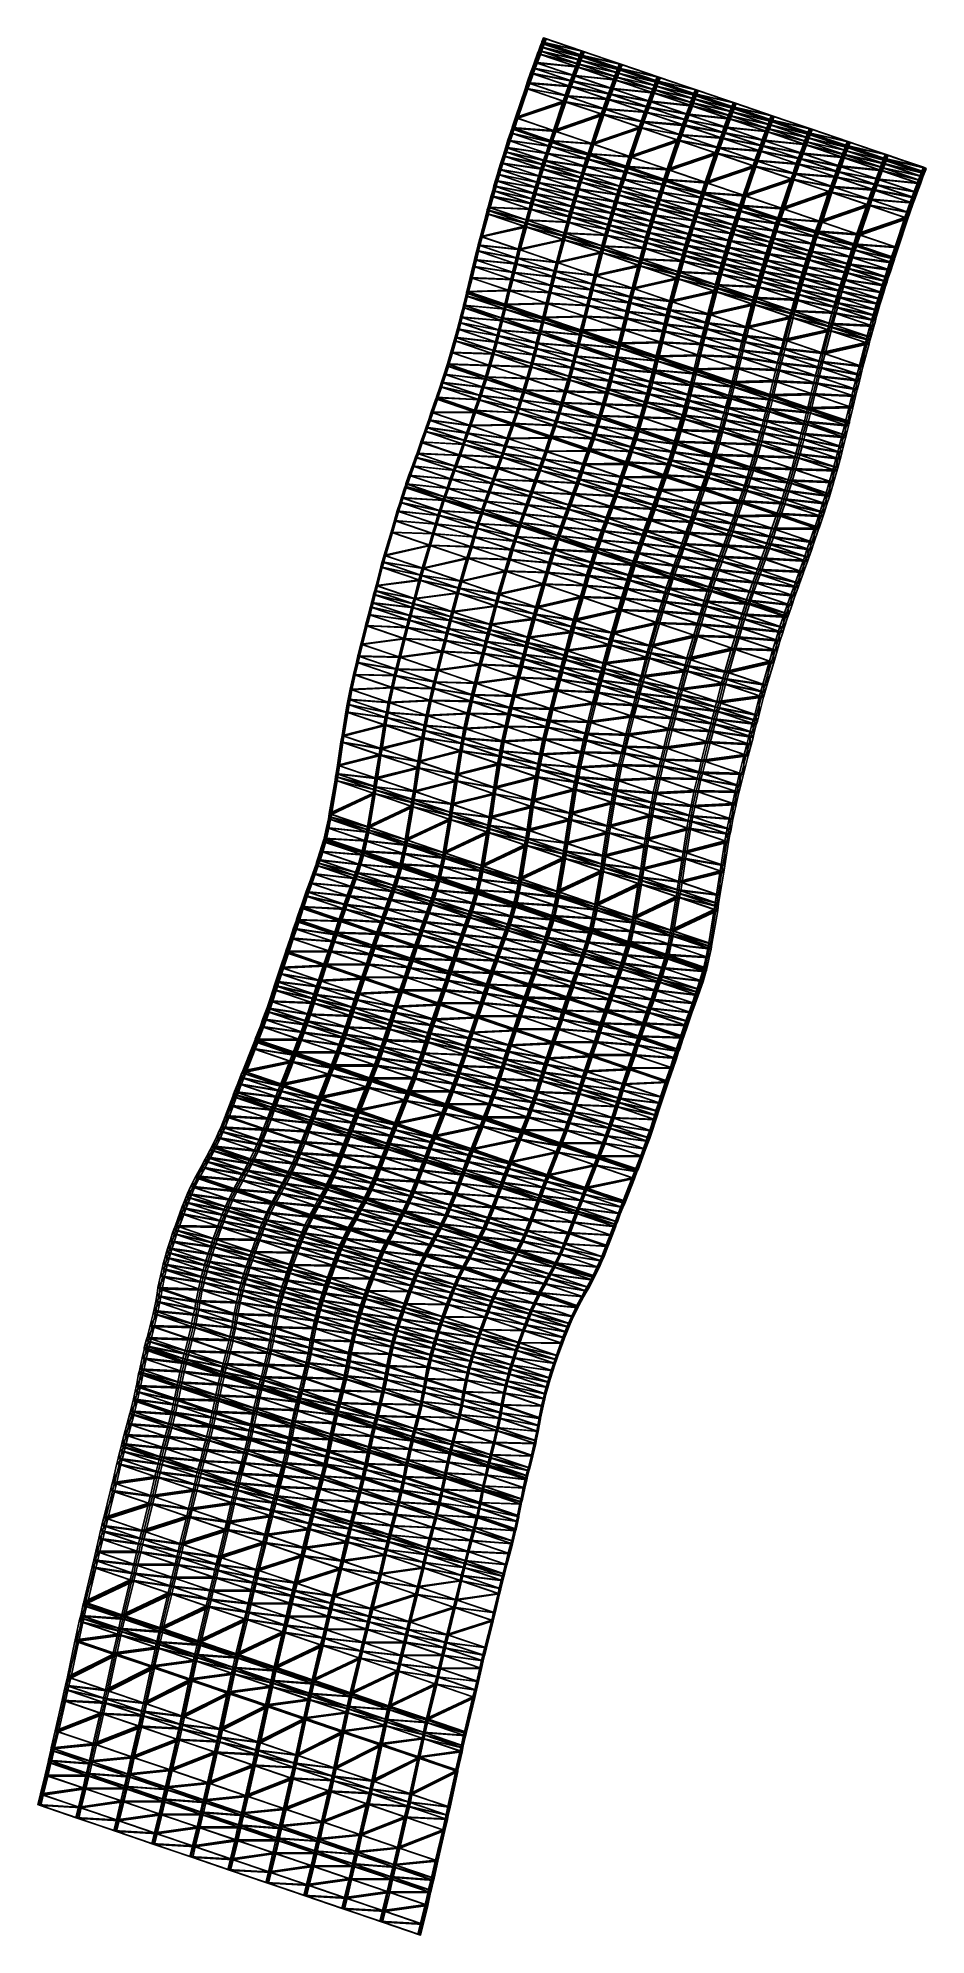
# Model space of a CAD drawing. Extents: x 4834 to 5427, y 9924 to 11190.
import ezdxf

# ---------------------------------------------------------------- set-up
doc = ezdxf.new("R2010")
doc.units = 0
doc.layers.add('VETA_75_ESE_SOLIDO_1_3M', color=1, linetype='CONTINUOUS')
doc.layers.add('VETA_75_ESE_SUPERFICIE', color=2, linetype='CONTINUOUS')

msp = doc.modelspace()

# ---------------------------------------------------------------- meshes
at = {"layer": 'VETA_75_ESE_SOLIDO_1_3M', "color": 1}
mesh = msp.add_polyface(dxfattribs=at)
corners = [(5164, 11170.2, 2259.9), (5165.3, 11173.9, 2259.7), (5190.6, 11165.3, 2159.7), (5192.4, 11164.7, 2160.2), (5167, 11173.3, 2260.2), (5165.7, 11169.7, 2260.4), (5167.4, 11179.7, 2259.1), (5192.8, 11171.1, 2159.1), (5194.6, 11170.5, 2159.6), (5169.2, 11179.1, 2259.6), (5168.1, 11181.7, 2259), (5193.5, 11173, 2159), (5195.3, 11172.4, 2159.5), (5169.9, 11181.1, 2259.5), (5169.1, 11184.3, 2258.7), (5194.5, 11175.7, 2158.7), (5196.3, 11175.1, 2159.2), (5170.9, 11183.7, 2259.2), (5169.9, 11186.5, 2258.4), (5195.3, 11177.9, 2158.4), (5197.1, 11177.3, 2158.9), (5171.7, 11185.9, 2258.9), (5170.3, 11187.5, 2258.2), (5195.7, 11178.9, 2158.2), (5197.5, 11178.2, 2158.7), (5172.1, 11186.9, 2258.7), (5171.3, 11190.1, 2257.9), (5196.6, 11181.4, 2157.9), (5198.4, 11180.8, 2158.4), (5173.1, 11189.4, 2258.4), (5162.7, 11166.7, 2260.2)]
mesh.append_faces([[corners[k] for k in face] for face in [(0, 1, 2), (3, 4, 5), (1, 6, 7), (1, 7, 2), (8, 9, 4), (3, 8, 4), (6, 10, 11), (6, 11, 7), (12, 13, 9), (8, 12, 9), (10, 14, 15), (10, 15, 11), (16, 17, 13), (12, 16, 13), (14, 18, 19), (14, 19, 15), (20, 21, 17), (16, 20, 17), (18, 22, 23), (18, 23, 19), (24, 25, 21), (20, 24, 21), (22, 26, 27), (22, 27, 23), (28, 29, 25), (24, 28, 25), (5, 0, 30), (4, 1, 0), (5, 4, 0), (9, 6, 1), (4, 9, 1), (13, 10, 6), (9, 13, 6), (17, 14, 10), (13, 17, 10), (21, 18, 14), (17, 21, 14), (25, 22, 18), (21, 25, 18), (29, 26, 22), (25, 29, 22), (28, 27, 26), (29, 28, 26)]])
mesh = msp.add_polyface(dxfattribs=at)
corners = [(5189.3, 11161.6, 2159.9), (5190.6, 11165.3, 2159.7), (5216, 11156.6, 2059.7), (5192.8, 11171.1, 2159.1), (5218.1, 11162.4, 2059.1), (5219.9, 11161.8, 2059.6), (5194.6, 11170.5, 2159.6), (5192.4, 11164.7, 2160.2), (5217.8, 11156, 2060.2), (5193.5, 11173, 2159), (5218.8, 11164.4, 2059), (5220.6, 11163.8, 2059.5), (5195.3, 11172.4, 2159.5), (5194.5, 11175.7, 2158.7), (5219.8, 11167.1, 2058.7), (5221.6, 11166.5, 2059.2), (5196.3, 11175.1, 2159.2), (5195.3, 11177.9, 2158.4), (5220.6, 11169.3, 2058.4), (5222.5, 11168.6, 2058.9), (5197.1, 11177.3, 2158.9), (5195.7, 11178.9, 2158.2), (5221, 11170.2, 2058.2), (5222.8, 11169.6, 2058.7), (5197.5, 11178.2, 2158.7), (5196.6, 11181.4, 2157.9), (5222, 11172.8, 2057.9), (5223.8, 11172.2, 2058.4), (5198.4, 11180.8, 2158.4), (5244.2, 11155.8, 1959), (5245.2, 11158.4, 1958.7), (5247, 11157.8, 1959.2), (5246, 11160.6, 1958.4), (5247.8, 11160, 1958.9), (5246.4, 11161.6, 1958.2), (5248.2, 11161, 1958.7), (5247.3, 11164.1, 1957.9), (5249.2, 11163.5, 1958.4)]
mesh.append_faces([[corners[k] for k in face] for face in [(0, 1, 2), (1, 3, 4), (1, 4, 2), (5, 6, 7), (8, 5, 7), (3, 9, 10), (3, 10, 4), (11, 12, 6), (5, 11, 6), (9, 13, 14), (9, 14, 10), (15, 16, 12), (11, 15, 12), (13, 17, 18), (13, 18, 14), (19, 20, 16), (15, 19, 16), (17, 21, 22), (17, 22, 18), (23, 24, 20), (19, 23, 20), (21, 25, 26), (21, 26, 22), (27, 28, 24), (23, 27, 24), (4, 10, 29), (10, 14, 30), (31, 15, 11), (14, 18, 32), (14, 32, 30), (33, 19, 15), (31, 33, 15), (18, 22, 34), (18, 34, 32), (35, 23, 19), (33, 35, 19), (22, 26, 36), (22, 36, 34), (37, 27, 23), (35, 37, 23), (27, 26, 25), (28, 27, 25), (37, 36, 26), (27, 37, 26)]])
mesh = msp.add_polyface(dxfattribs=at)
corners = [(5149.2, 11126.8, 2260.1), (5150.1, 11129.4, 2260.2), (5175.5, 11120.8, 2160.2), (5177, 11120.2, 2160.6), (5151.6, 11128.9, 2260.6), (5150.8, 11126.3, 2260.6), (5150.4, 11130.3, 2260.2), (5175.7, 11121.6, 2160.2), (5177.3, 11121.1, 2160.6), (5151.9, 11129.7, 2260.6), (5152.6, 11136.9, 2260.4), (5177.9, 11128.3, 2160.4), (5179.5, 11127.7, 2160.8), (5154.2, 11136.4, 2260.8), (5159.2, 11156.5, 2260.6), (5184.5, 11147.9, 2160.6), (5186.2, 11147.3, 2161), (5160.8, 11156, 2261), (5160.5, 11160.3, 2260.5), (5185.8, 11151.6, 2160.5), (5187.5, 11151.1, 2161), (5162.1, 11159.7, 2261), (5162.7, 11166.7, 2260.2), (5188.1, 11158.1, 2160.2), (5189.8, 11157.5, 2160.7), (5164.4, 11166.1, 2260.7), (5164, 11170.2, 2259.9), (5189.3, 11161.6, 2159.9), (5191.1, 11161, 2160.4), (5165.7, 11169.7, 2260.4), (5190.6, 11165.3, 2159.7), (5192.4, 11164.7, 2160.2), (5209.9, 11139.3, 2060.6), (5211.6, 11138.7, 2061), (5211.2, 11143, 2060.5), (5147.6, 11121.9, 2259.9)]
mesh.append_faces([[corners[k] for k in face] for face in [(0, 1, 2), (3, 4, 5), (1, 6, 7), (8, 9, 4), (6, 10, 11), (6, 11, 7), (12, 13, 9), (8, 12, 9), (10, 14, 15), (10, 15, 11), (16, 17, 13), (12, 16, 13), (14, 18, 19), (14, 19, 15), (20, 21, 17), (16, 20, 17), (18, 22, 23), (18, 23, 19), (24, 25, 21), (20, 24, 21), (22, 26, 27), (22, 27, 23), (28, 29, 25), (24, 28, 25), (26, 30, 27), (28, 31, 29), (11, 15, 32), (33, 16, 12), (15, 19, 34), (5, 0, 35), (4, 1, 0), (5, 4, 0), (9, 6, 1), (4, 9, 1), (13, 10, 6), (9, 13, 6), (17, 14, 10), (13, 17, 10), (21, 18, 14), (17, 21, 14), (25, 22, 18), (21, 25, 18), (25, 29, 22)]])
mesh = msp.add_polyface(dxfattribs=at)
corners = [(5177.9, 11128.3, 2160.4), (5209.9, 11139.3, 2060.6), (5203.3, 11119.6, 2060.4), (5204.9, 11119.1, 2060.8), (5211.6, 11138.7, 2061), (5179.5, 11127.7, 2160.8), (5184.5, 11147.9, 2160.6), (5211.2, 11143, 2060.5), (5212.9, 11142.4, 2061), (5187.5, 11151.1, 2161), (5186.2, 11147.3, 2161), (5185.8, 11151.6, 2160.5), (5188.1, 11158.1, 2160.2), (5213.4, 11149.4, 2060.2), (5215.1, 11148.8, 2060.7), (5189.8, 11157.5, 2160.7), (5189.3, 11161.6, 2159.9), (5214.7, 11153, 2059.9), (5216.5, 11152.4, 2060.4), (5191.1, 11161, 2160.4), (5216, 11156.6, 2059.7), (5217.8, 11156, 2060.2), (5192.4, 11164.7, 2160.2), (5235.2, 11130.6, 1960.6), (5237, 11130, 1961), (5236.5, 11134.4, 1960.5), (5238.3, 11133.8, 1961), (5238.8, 11140.8, 1960.2), (5240.5, 11140.2, 1960.7), (5240.1, 11144.3, 1959.9), (5241.8, 11143.7, 1960.4), (5241.3, 11148, 1959.7), (5243.1, 11147.4, 1960.2), (5218.1, 11162.4, 2059.1), (5243.5, 11153.8, 1959.1), (5245.3, 11153.2, 1959.6), (5219.9, 11161.8, 2059.6), (5244.2, 11155.8, 1959), (5246, 11155.1, 1959.5), (5220.6, 11163.8, 2059.5), (5218.8, 11164.4, 2059), (5245.2, 11158.4, 1958.7), (5247, 11157.8, 1959.2)]
mesh.append_faces([[corners[k] for k in face] for face in [(0, 1, 2), (3, 4, 5), (6, 7, 1), (8, 9, 10), (4, 8, 10), (11, 12, 13), (11, 13, 7), (14, 15, 9), (8, 14, 9), (12, 16, 17), (12, 17, 13), (18, 19, 15), (14, 18, 15), (16, 20, 17), (21, 22, 19), (18, 21, 19), (2, 1, 23), (24, 4, 3), (1, 7, 25), (1, 25, 23), (26, 8, 4), (24, 26, 4), (7, 13, 27), (7, 27, 25), (28, 14, 8), (26, 28, 8), (13, 17, 29), (13, 29, 27), (30, 18, 14), (28, 30, 14), (17, 20, 31), (17, 31, 29), (32, 21, 18), (30, 32, 18), (20, 33, 34), (20, 34, 31), (35, 36, 21), (32, 35, 21), (33, 37, 34), (38, 39, 36), (35, 38, 36), (40, 41, 37), (38, 42, 39)]])
mesh = msp.add_polyface(dxfattribs=at)
corners = [(5236.5, 11134.4, 1960.5), (5238.8, 11140.8, 1960.2), (5264.1, 11132.2, 1860.2), (5265.9, 11131.5, 1860.7), (5240.5, 11140.2, 1960.7), (5238.3, 11133.8, 1961), (5240.1, 11144.3, 1959.9), (5265.4, 11135.7, 1859.9), (5267.2, 11135.1, 1860.4), (5241.8, 11143.7, 1960.4), (5241.3, 11148, 1959.7), (5266.7, 11139.3, 1859.7), (5268.5, 11138.7, 1860.2), (5243.1, 11147.4, 1960.2), (5243.5, 11153.8, 1959.1), (5268.9, 11145.2, 1859.1), (5270.7, 11144.5, 1859.6), (5245.3, 11153.2, 1959.6), (5244.2, 11155.8, 1959), (5269.5, 11147.1, 1859), (5271.4, 11146.5, 1859.5), (5246, 11155.1, 1959.5), (5245.2, 11158.4, 1958.7), (5270.5, 11149.8, 1858.7), (5272.4, 11149.2, 1859.2), (5247, 11157.8, 1959.2), (5246, 11160.6, 1958.4), (5271.4, 11152, 1858.4), (5273.2, 11151.4, 1858.9), (5247.8, 11160, 1958.9), (5246.4, 11161.6, 1958.2), (5271.7, 11152.9, 1858.2), (5273.6, 11152.3, 1858.7), (5248.2, 11161, 1958.7), (5247.3, 11164.1, 1957.9), (5272.7, 11155.5, 1857.9), (5274.5, 11154.9, 1858.4), (5249.2, 11163.5, 1958.4), (5290.8, 11127.1, 1759.9), (5292, 11130.7, 1759.7), (5293.9, 11130.1, 1760.2), (5294.2, 11136.5, 1759.1), (5296, 11135.9, 1759.6), (5294.9, 11138.5, 1759), (5295.9, 11141.1, 1758.7)]
mesh.append_faces([[corners[k] for k in face] for face in [(0, 1, 2), (3, 4, 5), (1, 6, 7), (1, 7, 2), (8, 9, 4), (3, 8, 4), (6, 10, 11), (6, 11, 7), (12, 13, 9), (8, 12, 9), (10, 14, 15), (10, 15, 11), (16, 17, 13), (12, 16, 13), (14, 18, 19), (14, 19, 15), (20, 21, 17), (16, 20, 17), (18, 22, 23), (18, 23, 19), (24, 25, 21), (20, 24, 21), (22, 26, 27), (22, 27, 23), (28, 29, 25), (24, 28, 25), (26, 30, 31), (26, 31, 27), (32, 33, 29), (28, 32, 29), (30, 34, 35), (30, 35, 31), (36, 37, 33), (32, 36, 33), (2, 7, 38), (7, 11, 39), (40, 12, 8), (11, 15, 41), (42, 16, 12), (15, 19, 43), (19, 23, 44), (36, 35, 34), (37, 36, 34)]])
mesh = msp.add_polyface(dxfattribs=at)
corners = [(5266.7, 11139.3, 1859.7), (5294.2, 11136.5, 1759.1), (5292, 11130.7, 1759.7), (5293.9, 11130.1, 1760.2), (5296, 11135.9, 1759.6), (5268.5, 11138.7, 1860.2), (5268.9, 11145.2, 1859.1), (5294.9, 11138.5, 1759), (5296.7, 11137.9, 1759.5), (5271.4, 11146.5, 1859.5), (5270.7, 11144.5, 1859.6), (5269.5, 11147.1, 1859), (5295.9, 11141.1, 1758.7), (5297.7, 11140.5, 1759.2), (5272.4, 11149.2, 1859.2), (5270.5, 11149.8, 1858.7), (5271.4, 11152, 1858.4), (5296.7, 11143.3, 1758.4), (5298.6, 11142.7, 1758.9), (5273.2, 11151.4, 1858.9), (5271.7, 11152.9, 1858.2), (5297.1, 11144.3, 1758.2), (5298.9, 11143.7, 1758.7), (5273.6, 11152.3, 1858.7), (5272.7, 11155.5, 1857.9), (5298.1, 11146.9, 1757.9), (5299.9, 11146.2, 1758.4), (5274.5, 11154.9, 1858.4), (5319.6, 11127.9, 1659.1), (5320.3, 11129.8, 1659), (5322.1, 11129.2, 1659.5), (5321.3, 11132.5, 1658.7), (5323.1, 11131.9, 1659.2), (5322.1, 11134.7, 1658.4), (5323.9, 11134.1, 1658.9), (5322.5, 11135.7, 1658.2), (5324.3, 11135, 1658.7), (5323.4, 11138.2, 1657.9), (5325.3, 11137.6, 1658.4)]
mesh.append_faces([[corners[k] for k in face] for face in [(0, 1, 2), (3, 4, 5), (6, 7, 1), (8, 9, 10), (4, 8, 10), (11, 12, 7), (13, 14, 9), (8, 13, 9), (15, 16, 17), (15, 17, 12), (18, 19, 14), (13, 18, 14), (16, 20, 21), (16, 21, 17), (22, 23, 19), (18, 22, 19), (20, 24, 25), (20, 25, 21), (26, 27, 23), (22, 26, 23), (2, 1, 28), (1, 7, 29), (1, 29, 28), (30, 8, 4), (7, 12, 31), (7, 31, 29), (32, 13, 8), (30, 32, 8), (12, 17, 33), (12, 33, 31), (34, 18, 13), (32, 34, 13), (17, 21, 35), (17, 35, 33), (36, 22, 18), (34, 36, 18), (21, 25, 37), (21, 37, 35), (38, 26, 22), (36, 38, 22), (26, 25, 24), (27, 26, 24), (38, 37, 25), (26, 38, 25)]])
mesh = msp.add_polyface(dxfattribs=at)
corners = [(5253.2, 11094.3, 1860.6), (5253.5, 11095.1, 1860.7), (5227.8, 11102.9, 1960.6), (5255.7, 11101.8, 1860.8), (5228.1, 11103.8, 1960.6), (5228.6, 11111, 1960.4), (5260.6, 11122, 1860.6), (5253.9, 11102.4, 1860.3), (5262.3, 11121.4, 1861.1), (5230.3, 11110.4, 1960.8), (5235.2, 11130.6, 1960.6), (5236.5, 11134.4, 1960.5), (5261.9, 11125.7, 1860.5), (5263.6, 11125.1, 1861), (5238.3, 11133.8, 1961), (5237, 11130, 1961), (5264.1, 11132.2, 1860.2), (5265.9, 11131.5, 1860.7), (5247.4, 11082.5, 1859.6), (5249, 11087.3, 1859.9), (5274.3, 11078.7, 1759.9), (5276.1, 11078.1, 1760.4), (5250.7, 11086.8, 1860.4), (5249.1, 11082, 1860.1), (5250.6, 11092.3, 1860.1), (5275.9, 11083.6, 1760.1), (5277.7, 11083, 1760.6), (5252.3, 11091.7, 1860.6), (5251.5, 11094.9, 1860.2), (5276.8, 11086.2, 1760.1), (5278.6, 11085.6, 1760.7), (5251.7, 11095.7, 1860.2), (5277.1, 11087.1, 1760.2), (5278.9, 11086.5, 1760.7), (5279.3, 11093.7, 1760.3), (5281.1, 11093.1, 1760.9), (5285.9, 11113.4, 1760.5), (5287.7, 11112.7, 1761.1), (5287.2, 11117.1, 1760.5), (5289, 11116.5, 1761), (5289.5, 11123.5, 1760.2), (5291.3, 11122.9, 1760.7), (5290.8, 11127.1, 1759.9), (5292.6, 11126.4, 1760.4), (5267.2, 11135.1, 1860.4), (5265.4, 11135.7, 1859.9), (5292, 11130.7, 1759.7)]
mesh.append_faces([[corners[k] for k in face] for face in [(0, 1, 2), (1, 3, 4), (5, 6, 7), (3, 8, 9), (10, 11, 12), (10, 12, 6), (13, 14, 15), (8, 13, 15), (11, 16, 12), (13, 17, 14), (18, 19, 20), (21, 22, 23), (19, 24, 25), (19, 25, 20), (26, 27, 22), (21, 26, 22), (24, 28, 29), (24, 29, 25), (30, 0, 27), (26, 30, 27), (28, 31, 32), (28, 32, 29), (33, 1, 0), (30, 33, 0), (31, 7, 34), (31, 34, 32), (35, 3, 1), (33, 35, 1), (7, 6, 36), (7, 36, 34), (37, 8, 3), (35, 37, 3), (6, 12, 38), (6, 38, 36), (39, 13, 8), (37, 39, 8), (12, 16, 40), (12, 40, 38), (41, 17, 13), (39, 41, 13), (16, 42, 40), (43, 44, 17), (45, 46, 42)]])
mesh = msp.add_polyface(dxfattribs=at)
corners = [(5291.3, 11122.9, 1760.7), (5292.6, 11126.4, 1760.4), (5265.9, 11131.5, 1860.7), (5293.9, 11130.1, 1760.2), (5267.2, 11135.1, 1860.4), (5275.9, 11083.6, 1760.1), (5276.8, 11086.2, 1760.1), (5302.1, 11077.6, 1660.1), (5304, 11077, 1660.7), (5278.6, 11085.6, 1760.7), (5277.7, 11083, 1760.6), (5277.1, 11087.1, 1760.2), (5302.4, 11078.5, 1660.1), (5304.3, 11077.8, 1660.7), (5278.9, 11086.5, 1760.7), (5279.3, 11093.7, 1760.3), (5304.6, 11085.1, 1660.3), (5306.5, 11084.5, 1660.9), (5281.1, 11093.1, 1760.9), (5285.9, 11113.4, 1760.5), (5311.2, 11104.7, 1660.5), (5313.1, 11104.1, 1661.1), (5287.7, 11112.7, 1761.1), (5287.2, 11117.1, 1760.5), (5312.5, 11108.5, 1660.5), (5314.4, 11107.8, 1661), (5289, 11116.5, 1761), (5289.5, 11123.5, 1760.2), (5314.8, 11114.9, 1660.2), (5316.7, 11114.2, 1660.7), (5290.8, 11127.1, 1759.9), (5316.1, 11118.4, 1659.9), (5318, 11117.8, 1660.4), (5292, 11130.7, 1759.7), (5317.4, 11122.1, 1659.7), (5319.3, 11121.4, 1660.2), (5319.6, 11127.9, 1659.1), (5321.4, 11127.3, 1659.6), (5296, 11135.9, 1759.6), (5322.1, 11129.2, 1659.5), (5329.9, 11076.5, 1560.3), (5331.9, 11075.8, 1560.9), (5336.6, 11096.1, 1560.5), (5338.5, 11095.4, 1561.1), (5337.9, 11099.8, 1560.5), (5339.8, 11099.2, 1561), (5340.1, 11106.2, 1560.2)]
mesh.append_faces([[corners[k] for k in face] for face in [(0, 1, 2), (1, 3, 4), (5, 6, 7), (8, 9, 10), (6, 11, 12), (6, 12, 7), (13, 14, 9), (8, 13, 9), (11, 15, 16), (11, 16, 12), (17, 18, 14), (13, 17, 14), (15, 19, 20), (15, 20, 16), (21, 22, 18), (17, 21, 18), (19, 23, 24), (19, 24, 20), (25, 26, 22), (21, 25, 22), (23, 27, 28), (23, 28, 24), (29, 0, 26), (25, 29, 26), (27, 30, 31), (27, 31, 28), (32, 1, 0), (29, 32, 0), (30, 33, 34), (30, 34, 31), (35, 3, 1), (32, 35, 1), (33, 36, 34), (37, 38, 3), (35, 37, 3), (37, 39, 38), (12, 16, 40), (41, 17, 13), (16, 20, 42), (43, 21, 17), (20, 24, 44), (45, 25, 21), (24, 28, 46)]])
mesh = msp.add_polyface(dxfattribs=at)
corners = [(5316.1, 11118.4, 1659.9), (5317.4, 11122.1, 1659.7), (5342.8, 11113.4, 1559.7), (5319.6, 11127.9, 1659.1), (5344.9, 11119.2, 1559.1), (5346.8, 11118.6, 1559.6), (5321.4, 11127.3, 1659.6), (5319.3, 11121.4, 1660.2), (5320.3, 11129.8, 1659), (5345.6, 11121.2, 1559), (5347.5, 11120.6, 1559.5), (5322.1, 11129.2, 1659.5), (5321.3, 11132.5, 1658.7), (5346.6, 11123.9, 1558.6), (5348.5, 11123.2, 1559.2), (5323.1, 11131.9, 1659.2), (5322.1, 11134.7, 1658.4), (5347.4, 11126.1, 1558.4), (5349.3, 11125.4, 1558.9), (5323.9, 11134.1, 1658.9), (5322.5, 11135.7, 1658.2), (5347.8, 11127, 1558.2), (5349.7, 11126.4, 1558.7), (5324.3, 11135, 1658.7), (5323.4, 11138.2, 1657.9), (5348.8, 11129.6, 1557.9), (5350.6, 11129, 1558.4), (5325.3, 11137.6, 1658.4), (5371, 11112.6, 1459), (5372, 11115.2, 1458.6), (5373.8, 11114.6, 1459.2), (5372.8, 11117.4, 1458.4), (5374.7, 11116.8, 1458.9), (5373.2, 11118.4, 1458.2), (5375, 11117.7, 1458.7), (5374.2, 11120.9, 1457.9), (5376, 11120.3, 1458.4)]
mesh.append_faces([[corners[k] for k in face] for face in [(0, 1, 2), (1, 3, 4), (1, 4, 2), (5, 6, 7), (3, 8, 9), (3, 9, 4), (10, 11, 6), (5, 10, 6), (8, 12, 13), (8, 13, 9), (14, 15, 11), (10, 14, 11), (12, 16, 17), (12, 17, 13), (18, 19, 15), (14, 18, 15), (16, 20, 21), (16, 21, 17), (22, 23, 19), (18, 22, 19), (20, 24, 25), (20, 25, 21), (26, 27, 23), (22, 26, 23), (4, 9, 28), (9, 13, 29), (30, 14, 10), (13, 17, 31), (13, 31, 29), (32, 18, 14), (30, 32, 14), (17, 21, 33), (17, 33, 31), (34, 22, 18), (32, 34, 18), (21, 25, 35), (21, 35, 33), (36, 26, 22), (34, 36, 22), (26, 25, 24), (27, 26, 24), (36, 35, 25), (26, 36, 25)]])
mesh = msp.add_polyface(dxfattribs=at)
corners = [(5136.4, 11084.6, 2255.2), (5137.4, 11088.3, 2256), (5162.7, 11079.7, 2156), (5164.1, 11079.2, 2156.4), (5138.7, 11087.8, 2256.4), (5137.7, 11084.1, 2255.6), (5138.2, 11091.3, 2256.6), (5163.6, 11082.7, 2156.6), (5165, 11082.2, 2157), (5139.6, 11090.8, 2257), (5139.3, 11095, 2257.3), (5164.7, 11086.4, 2157.3), (5166.1, 11085.9, 2157.6), (5140.7, 11094.5, 2257.6), (5140.5, 11099.1, 2257.9), (5165.8, 11090.4, 2157.9), (5167.3, 11089.9, 2158.3), (5141.9, 11098.6, 2258.3), (5141.5, 11102.5, 2258.4), (5166.9, 11093.8, 2158.4), (5168.3, 11093.3, 2158.8), (5142.9, 11102, 2258.8), (5142.8, 11106.7, 2258.9), (5168.2, 11098.1, 2158.9), (5169.6, 11097.6, 2159.3), (5144.2, 11106.2, 2259.3), (5144.3, 11111.4, 2259.3), (5169.6, 11102.8, 2159.3), (5171.1, 11102.3, 2159.8), (5145.7, 11111, 2259.8), (5145.2, 11114.3, 2259.5), (5170.5, 11105.7, 2159.5), (5172, 11105.2, 2160), (5146.7, 11113.8, 2260), (5146.1, 11117.1, 2259.7), (5171.4, 11108.4, 2159.7), (5172.9, 11107.9, 2160.1), (5147.6, 11116.6, 2260.1), (5147.6, 11121.9, 2259.9), (5173, 11113.2, 2159.9), (5149.1, 11121.4, 2260.3), (5150.8, 11126.3, 2260.6)]
mesh.append_faces([[corners[k] for k in face] for face in [(0, 1, 2), (3, 4, 5), (1, 6, 7), (1, 7, 2), (8, 9, 4), (3, 8, 4), (6, 10, 11), (6, 11, 7), (12, 13, 9), (10, 14, 15), (16, 17, 13), (14, 18, 19), (20, 21, 17), (18, 22, 23), (24, 25, 21), (22, 26, 27), (28, 29, 25), (26, 30, 31), (32, 33, 29), (30, 34, 35), (36, 37, 33), (34, 38, 39), (4, 1, 0), (5, 4, 0), (9, 6, 1), (4, 9, 1), (13, 10, 6), (9, 13, 6), (17, 14, 10), (13, 17, 10), (21, 18, 14), (17, 21, 14), (25, 22, 18), (21, 25, 18), (29, 26, 22), (25, 29, 22), (33, 30, 26), (29, 33, 26), (37, 34, 30), (33, 37, 30), (40, 38, 34), (37, 40, 34), (40, 41, 38)]])
mesh = msp.add_polyface(dxfattribs=at)
corners = [(5165, 11082.2, 2157), (5166.1, 11085.9, 2157.6), (5139.6, 11090.8, 2257), (5139.3, 11095, 2257.3), (5165.8, 11090.4, 2157.9), (5164.7, 11086.4, 2157.3), (5167.3, 11089.9, 2158.3), (5140.7, 11094.5, 2257.6), (5140.5, 11099.1, 2257.9), (5166.9, 11093.8, 2158.4), (5168.3, 11093.3, 2158.8), (5141.9, 11098.6, 2258.3), (5141.5, 11102.5, 2258.4), (5168.2, 11098.1, 2158.9), (5169.6, 11097.6, 2159.3), (5142.9, 11102, 2258.8), (5142.8, 11106.7, 2258.9), (5169.6, 11102.8, 2159.3), (5171.1, 11102.3, 2159.8), (5144.2, 11106.2, 2259.3), (5144.3, 11111.4, 2259.3), (5170.5, 11105.7, 2159.5), (5172, 11105.2, 2160), (5145.7, 11111, 2259.8), (5145.2, 11114.3, 2259.5), (5171.4, 11108.4, 2159.7), (5172.9, 11107.9, 2160.1), (5146.7, 11113.8, 2260), (5146.1, 11117.1, 2259.7), (5173, 11113.2, 2159.9), (5174.5, 11112.7, 2160.3), (5149.1, 11121.4, 2260.3), (5147.6, 11116.6, 2260.1), (5147.6, 11121.9, 2259.9), (5149.2, 11126.8, 2260.1), (5174.6, 11118.1, 2160.1), (5176.1, 11117.6, 2160.6), (5150.8, 11126.3, 2260.6), (5175.5, 11120.8, 2160.2), (5177, 11120.2, 2160.6), (5150.1, 11129.4, 2260.2), (5175.7, 11121.6, 2160.2), (5177.3, 11121.1, 2160.6), (5151.6, 11128.9, 2260.6), (5163.6, 11082.7, 2156.6), (5190, 11077.7, 2057.2), (5191.2, 11081.8, 2057.9), (5192.6, 11081.3, 2058.3), (5192.2, 11085.2, 2058.4), (5193.7, 11084.7, 2058.8), (5193.5, 11089.5, 2058.9), (5195, 11088.9, 2059.3), (5195, 11094.2, 2059.3), (5196.5, 11093.7, 2059.8), (5195.9, 11097.1, 2059.5), (5197.4, 11096.5, 2060), (5196.8, 11099.8, 2059.7), (5198.3, 11099.3, 2060.1), (5198.3, 11104.6, 2059.9), (5199.9, 11104.1, 2060.3), (5199.9, 11109.5, 2060.1), (5201.5, 11109, 2060.6), (5200.8, 11112.1, 2060.2)]
mesh.append_faces([[corners[k] for k in face] for face in [(0, 1, 2), (3, 4, 5), (1, 6, 7), (8, 9, 4), (6, 10, 11), (12, 13, 9), (10, 14, 15), (16, 17, 13), (14, 18, 19), (20, 21, 17), (18, 22, 23), (24, 25, 21), (22, 26, 27), (28, 29, 25), (30, 31, 32), (26, 30, 32), (33, 34, 35), (33, 35, 29), (36, 37, 31), (30, 36, 31), (34, 38, 35), (36, 39, 37), (40, 41, 38), (39, 42, 43), (44, 5, 45), (5, 4, 46), (47, 6, 1), (4, 9, 48), (4, 48, 46), (49, 10, 6), (9, 13, 50), (51, 14, 10), (13, 17, 52), (53, 18, 14), (17, 21, 54), (55, 22, 18), (21, 25, 56), (57, 26, 22), (25, 29, 58), (59, 30, 26), (29, 35, 60), (61, 36, 30), (35, 38, 62)]])
mesh = msp.add_polyface(dxfattribs=at)
corners = [(5192.6, 11081.3, 2058.3), (5193.7, 11084.7, 2058.8), (5167.3, 11089.9, 2158.3), (5166.9, 11093.8, 2158.4), (5193.5, 11089.5, 2058.9), (5192.2, 11085.2, 2058.4), (5195, 11088.9, 2059.3), (5168.3, 11093.3, 2158.8), (5168.2, 11098.1, 2158.9), (5195, 11094.2, 2059.3), (5196.5, 11093.7, 2059.8), (5169.6, 11097.6, 2159.3), (5169.6, 11102.8, 2159.3), (5195.9, 11097.1, 2059.5), (5197.4, 11096.5, 2060), (5171.1, 11102.3, 2159.8), (5170.5, 11105.7, 2159.5), (5196.8, 11099.8, 2059.7), (5198.3, 11099.3, 2060.1), (5172, 11105.2, 2160), (5171.4, 11108.4, 2159.7), (5198.3, 11104.6, 2059.9), (5199.9, 11104.1, 2060.3), (5172.9, 11107.9, 2160.1), (5173, 11113.2, 2159.9), (5199.9, 11109.5, 2060.1), (5201.5, 11109, 2060.6), (5174.5, 11112.7, 2160.3), (5174.6, 11118.1, 2160.1), (5200.8, 11112.1, 2060.2), (5202.4, 11111.6, 2060.6), (5177, 11120.2, 2160.6), (5176.1, 11117.6, 2160.6), (5175.5, 11120.8, 2160.2), (5175.7, 11121.6, 2160.2), (5201.1, 11113, 2060.2), (5202.7, 11112.4, 2060.6), (5177.3, 11121.1, 2160.6), (5177.9, 11128.3, 2160.4), (5203.3, 11119.6, 2060.4), (5204.9, 11119.1, 2060.8), (5179.5, 11127.7, 2160.8), (5218.8, 11080.8, 1958.9), (5220.4, 11080.3, 1959.3), (5220.3, 11085.5, 1959.3), (5221.9, 11085, 1959.8), (5221.2, 11088.4, 1959.5), (5222.8, 11087.9, 1960), (5222.1, 11091.2, 1959.7), (5223.7, 11090.6, 1960.1), (5223.7, 11096, 1959.9), (5225.3, 11095.4, 1960.4), (5225.3, 11100.9, 1960.1), (5226.9, 11100.3, 1960.6), (5226.1, 11103.5, 1960.2), (5227.8, 11102.9, 1960.6), (5226.4, 11104.4, 1960.2), (5228.1, 11103.8, 1960.6), (5228.6, 11111, 1960.4)]
mesh.append_faces([[corners[k] for k in face] for face in [(0, 1, 2), (3, 4, 5), (1, 6, 7), (8, 9, 4), (6, 10, 11), (12, 13, 9), (10, 14, 15), (16, 17, 13), (14, 18, 19), (20, 21, 17), (18, 22, 23), (24, 25, 21), (22, 26, 27), (28, 29, 25), (30, 31, 32), (26, 30, 32), (33, 34, 35), (33, 35, 29), (36, 37, 31), (30, 36, 31), (34, 38, 39), (34, 39, 35), (40, 41, 37), (36, 40, 37), (5, 4, 42), (43, 6, 1), (4, 9, 44), (4, 44, 42), (45, 10, 6), (9, 13, 46), (9, 46, 44), (47, 14, 10), (13, 17, 48), (49, 18, 14), (17, 21, 50), (51, 22, 18), (21, 25, 52), (53, 26, 22), (25, 29, 54), (55, 30, 26), (29, 35, 56), (57, 36, 30), (35, 39, 58)]])
mesh = msp.add_polyface(dxfattribs=at)
corners = [(5220.4, 11080.3, 1959.3), (5221.9, 11085, 1959.8), (5195, 11088.9, 2059.3), (5222.8, 11087.9, 1960), (5196.5, 11093.7, 2059.8), (5195.9, 11097.1, 2059.5), (5222.1, 11091.2, 1959.7), (5221.2, 11088.4, 1959.5), (5223.7, 11090.6, 1960.1), (5197.4, 11096.5, 2060), (5196.8, 11099.8, 2059.7), (5223.7, 11096, 1959.9), (5225.3, 11095.4, 1960.4), (5198.3, 11099.3, 2060.1), (5198.3, 11104.6, 2059.9), (5225.3, 11100.9, 1960.1), (5226.9, 11100.3, 1960.6), (5199.9, 11104.1, 2060.3), (5199.9, 11109.5, 2060.1), (5226.1, 11103.5, 1960.2), (5227.8, 11102.9, 1960.6), (5201.5, 11109, 2060.6), (5200.8, 11112.1, 2060.2), (5226.4, 11104.4, 1960.2), (5228.1, 11103.8, 1960.6), (5202.4, 11111.6, 2060.6), (5201.1, 11113, 2060.2), (5228.6, 11111, 1960.4), (5230.3, 11110.4, 1960.8), (5204.9, 11119.1, 2060.8), (5202.7, 11112.4, 2060.6), (5203.3, 11119.6, 2060.4), (5235.2, 11130.6, 1960.6), (5237, 11130, 1961), (5220.3, 11085.5, 1959.3), (5246.5, 11079.8, 1859.5), (5248.2, 11079.2, 1860), (5247.4, 11082.5, 1859.6), (5249.1, 11082, 1860.1), (5249, 11087.3, 1859.9), (5250.7, 11086.8, 1860.4), (5250.6, 11092.3, 1860.1), (5252.3, 11091.7, 1860.6), (5251.5, 11094.9, 1860.2), (5253.2, 11094.3, 1860.6), (5251.7, 11095.7, 1860.2), (5253.5, 11095.1, 1860.7), (5253.9, 11102.4, 1860.3), (5255.7, 11101.8, 1860.8), (5260.6, 11122, 1860.6), (5262.3, 11121.4, 1861.1)]
mesh.append_faces([[corners[k] for k in face] for face in [(0, 1, 2), (1, 3, 4), (5, 6, 7), (3, 8, 9), (10, 11, 6), (8, 12, 13), (14, 15, 11), (12, 16, 17), (18, 19, 15), (16, 20, 21), (22, 23, 19), (20, 24, 25), (26, 27, 23), (28, 29, 30), (24, 28, 30), (31, 32, 27), (28, 33, 29), (34, 7, 35), (36, 3, 1), (7, 6, 37), (7, 37, 35), (38, 8, 3), (36, 38, 3), (6, 11, 39), (6, 39, 37), (40, 12, 8), (38, 40, 8), (11, 15, 41), (11, 41, 39), (42, 16, 12), (40, 42, 12), (15, 19, 43), (15, 43, 41), (44, 20, 16), (42, 44, 16), (19, 23, 45), (19, 45, 43), (46, 24, 20), (23, 27, 47), (23, 47, 45), (48, 28, 24), (27, 32, 49), (50, 33, 28)]])
mesh = msp.add_polyface(dxfattribs=at)
corners = [(5304.6, 11085.1, 1660.3), (5336.6, 11096.1, 1560.5), (5329.9, 11076.5, 1560.3), (5331.9, 11075.8, 1560.9), (5338.5, 11095.4, 1561.1), (5306.5, 11084.5, 1660.9), (5311.2, 11104.7, 1660.5), (5337.9, 11099.8, 1560.5), (5339.8, 11099.2, 1561), (5313.1, 11104.1, 1661.1), (5312.5, 11108.5, 1660.5), (5340.1, 11106.2, 1560.2), (5342, 11105.6, 1560.8), (5316.7, 11114.2, 1660.7), (5314.4, 11107.8, 1661), (5314.8, 11114.9, 1660.2), (5316.1, 11118.4, 1659.9), (5341.4, 11109.8, 1559.9), (5343.3, 11109.1, 1560.4), (5318, 11117.8, 1660.4), (5342.8, 11113.4, 1559.7), (5344.6, 11112.8, 1560.2), (5319.3, 11121.4, 1660.2), (5346.8, 11118.6, 1559.6), (5361.9, 11087.5, 1460.5), (5363.9, 11086.8, 1461.1), (5363.2, 11091.2, 1460.4), (5365.2, 11090.5, 1461), (5365.5, 11097.6, 1460.2), (5367.4, 11097, 1460.8), (5366.8, 11101.1, 1459.9), (5368.7, 11100.5, 1460.4), (5368.1, 11104.8, 1459.7), (5370, 11104.1, 1460.2), (5344.9, 11119.2, 1559.1), (5370.3, 11110.6, 1459.1), (5372.1, 11110, 1459.6), (5371, 11112.6, 1459), (5372.8, 11111.9, 1459.5), (5347.5, 11120.6, 1559.5), (5345.6, 11121.2, 1559), (5372, 11115.2, 1458.6), (5373.8, 11114.6, 1459.2), (5388.6, 11082.6, 1360.4)]
mesh.append_faces([[corners[k] for k in face] for face in [(0, 1, 2), (3, 4, 5), (6, 7, 1), (4, 8, 9), (10, 11, 7), (12, 13, 14), (8, 12, 14), (15, 16, 17), (15, 17, 11), (18, 19, 13), (12, 18, 13), (16, 20, 17), (21, 22, 19), (18, 21, 19), (21, 23, 22), (2, 1, 24), (25, 4, 3), (1, 7, 26), (1, 26, 24), (27, 8, 4), (25, 27, 4), (7, 11, 28), (7, 28, 26), (29, 12, 8), (27, 29, 8), (11, 17, 30), (11, 30, 28), (31, 18, 12), (29, 31, 12), (17, 20, 32), (17, 32, 30), (33, 21, 18), (31, 33, 18), (20, 34, 35), (20, 35, 32), (36, 23, 21), (33, 36, 21), (34, 37, 35), (38, 39, 23), (36, 38, 23), (40, 41, 37), (38, 42, 39), (24, 26, 43)]])
mesh = msp.add_polyface(dxfattribs=at)
corners = [(5390.5, 11081.9, 1361), (5365.2, 11090.5, 1461), (5363.9, 11086.8, 1461.1), (5363.2, 11091.2, 1460.4), (5365.5, 11097.6, 1460.2), (5390.8, 11089, 1360.2), (5388.6, 11082.6, 1360.4), (5392.8, 11088.3, 1360.8), (5367.4, 11097, 1460.8), (5366.8, 11101.1, 1459.9), (5392.2, 11092.5, 1359.9), (5394.1, 11091.8, 1360.4), (5368.7, 11100.5, 1460.4), (5368.1, 11104.8, 1459.7), (5393.5, 11096.1, 1359.7), (5395.4, 11095.5, 1360.2), (5370, 11104.1, 1460.2), (5370.3, 11110.6, 1459.1), (5395.6, 11102, 1359.1), (5397.5, 11101.3, 1359.6), (5372.1, 11110, 1459.6), (5371, 11112.6, 1459), (5396.3, 11103.9, 1359), (5398.2, 11103.3, 1359.5), (5372.8, 11111.9, 1459.5), (5372, 11115.2, 1458.6), (5397.3, 11106.6, 1358.6), (5399.2, 11105.9, 1359.2), (5373.8, 11114.6, 1459.2), (5372.8, 11117.4, 1458.4), (5398.2, 11108.8, 1358.4), (5400, 11108.1, 1358.9), (5374.7, 11116.8, 1458.9), (5373.2, 11118.4, 1458.2), (5398.5, 11109.7, 1358.2), (5400.4, 11109.1, 1358.7), (5375, 11117.7, 1458.7), (5374.2, 11120.9, 1457.9), (5399.5, 11112.3, 1357.9), (5401.4, 11111.7, 1358.4), (5376, 11120.3, 1458.4), (5416.2, 11080.3, 1260.2), (5417.5, 11083.9, 1259.9), (5419.4, 11083.2, 1260.4), (5418.8, 11087.5, 1259.7)]
mesh.append_faces([[corners[k] for k in face] for face in [(0, 1, 2), (3, 4, 5), (3, 5, 6), (7, 8, 1), (0, 7, 1), (4, 9, 10), (4, 10, 5), (11, 12, 8), (7, 11, 8), (9, 13, 14), (9, 14, 10), (15, 16, 12), (11, 15, 12), (13, 17, 18), (13, 18, 14), (19, 20, 16), (15, 19, 16), (17, 21, 22), (17, 22, 18), (23, 24, 20), (19, 23, 20), (21, 25, 26), (21, 26, 22), (27, 28, 24), (23, 27, 24), (25, 29, 30), (25, 30, 26), (31, 32, 28), (27, 31, 28), (29, 33, 34), (29, 34, 30), (35, 36, 32), (31, 35, 32), (33, 37, 38), (33, 38, 34), (39, 40, 36), (35, 39, 36), (6, 5, 41), (5, 10, 42), (43, 11, 7), (10, 14, 44), (39, 38, 37), (40, 39, 37)]])
mesh = msp.add_polyface(dxfattribs=at)
corners = [(5390.8, 11089, 1360.2), (5417.5, 11083.9, 1259.9), (5416.2, 11080.3, 1260.2), (5392.2, 11092.5, 1359.9), (5418.8, 11087.5, 1259.7), (5420.7, 11086.9, 1260.2), (5395.4, 11095.5, 1360.2), (5394.1, 11091.8, 1360.4), (5419.4, 11083.2, 1260.4), (5393.5, 11096.1, 1359.7), (5395.6, 11102, 1359.1), (5421, 11093.3, 1259.1), (5422.9, 11092.7, 1259.6), (5397.5, 11101.3, 1359.6), (5396.3, 11103.9, 1359), (5421.7, 11095.3, 1259), (5423.6, 11094.6, 1259.5), (5398.2, 11103.3, 1359.5), (5397.3, 11106.6, 1358.6), (5422.7, 11097.9, 1258.6), (5424.6, 11097.3, 1259.2), (5399.2, 11105.9, 1359.2), (5398.2, 11108.8, 1358.4), (5423.5, 11100.1, 1258.4), (5425.4, 11099.5, 1258.9), (5400, 11108.1, 1358.9), (5398.5, 11109.7, 1358.2), (5423.9, 11101.1, 1258.2), (5425.8, 11100.5, 1258.7), (5400.4, 11109.1, 1358.7), (5399.5, 11112.3, 1357.9), (5424.9, 11103.7, 1257.9), (5426.7, 11103, 1258.4), (5401.4, 11111.7, 1358.4)]
mesh.append_faces([[corners[k] for k in face] for face in [(0, 1, 2), (3, 4, 1), (5, 6, 7), (8, 5, 7), (9, 10, 11), (9, 11, 4), (12, 13, 6), (5, 12, 6), (10, 14, 15), (10, 15, 11), (16, 17, 13), (12, 16, 13), (14, 18, 19), (14, 19, 15), (20, 21, 17), (16, 20, 17), (18, 22, 23), (18, 23, 19), (24, 25, 21), (20, 24, 21), (22, 26, 27), (22, 27, 23), (28, 29, 25), (24, 28, 25), (26, 30, 31), (26, 31, 27), (32, 33, 29), (28, 32, 29), (32, 31, 30), (33, 32, 30), (28, 27, 31), (32, 28, 31), (24, 23, 27), (28, 24, 27), (20, 19, 23), (24, 20, 23), (16, 15, 19), (20, 16, 19), (12, 11, 15), (16, 12, 15), (5, 4, 11), (12, 5, 11), (8, 1, 4), (5, 8, 4)]])
mesh = msp.add_polyface(dxfattribs=at)
corners = [(5124.2, 11037.6, 2241.9), (5125.3, 11042.2, 2243.5), (5150.7, 11033.6, 2143.5), (5151.9, 11033.2, 2143.9), (5126.5, 11041.8, 2243.9), (5125.4, 11037.2, 2242.2), (5126.8, 11048.1, 2245.4), (5152.1, 11039.4, 2145.4), (5153.4, 11039, 2145.7), (5128, 11047.7, 2245.7), (5127.7, 11051.9, 2246.6), (5153.1, 11043.2, 2146.6), (5154.3, 11042.8, 2147), (5128.9, 11051.5, 2247), (5129.2, 11057.6, 2248.3), (5154.5, 11049, 2148.3), (5155.8, 11048.5, 2148.7), (5130.4, 11057.2, 2248.7), (5133.2, 11072.9, 2252.4), (5158.5, 11064.3, 2152.4), (5159.9, 11063.8, 2152.8), (5134.5, 11072.5, 2252.8), (5133.8, 11075.1, 2253), (5159.1, 11066.5, 2153), (5160.4, 11066, 2153.4), (5135.1, 11074.7, 2253.4), (5133.8, 11075.3, 2253.1), (5159.2, 11066.7, 2153.1), (5160.5, 11066.2, 2153.4), (5135.1, 11074.9, 2253.4), (5134.3, 11077.2, 2253.5), (5159.7, 11068.6, 2153.5), (5161, 11068.1, 2153.9), (5135.7, 11076.8, 2253.9), (5136.4, 11084.6, 2255.2), (5161.7, 11075.9, 2155.2), (5163.1, 11075.5, 2155.6), (5137.7, 11084.1, 2255.6), (5122.4, 11030.2, 2239.4)]
mesh.append_faces([[corners[k] for k in face] for face in [(0, 1, 2), (3, 4, 5), (1, 6, 7), (1, 7, 2), (8, 9, 4), (3, 8, 4), (6, 10, 11), (6, 11, 7), (12, 13, 9), (8, 12, 9), (10, 14, 15), (10, 15, 11), (16, 17, 13), (12, 16, 13), (14, 18, 19), (20, 21, 17), (18, 22, 23), (24, 25, 21), (22, 26, 27), (28, 29, 25), (26, 30, 31), (32, 33, 29), (30, 34, 35), (36, 37, 33), (5, 0, 38), (4, 1, 0), (5, 4, 0), (9, 6, 1), (4, 9, 1), (13, 10, 6), (9, 13, 6), (17, 14, 10), (13, 17, 10), (21, 18, 14), (17, 21, 14), (25, 22, 18), (21, 25, 18), (29, 26, 22), (25, 29, 22), (33, 30, 26), (29, 33, 26), (37, 34, 30), (33, 37, 30)]])
mesh = msp.add_polyface(dxfattribs=at)
corners = [(5129.2, 11057.6, 2248.3), (5158.5, 11064.3, 2152.4), (5154.5, 11049, 2148.3), (5155.8, 11048.5, 2148.7), (5159.9, 11063.8, 2152.8), (5130.4, 11057.2, 2248.7), (5133.2, 11072.9, 2252.4), (5159.1, 11066.5, 2153), (5160.4, 11066, 2153.4), (5134.5, 11072.5, 2252.8), (5133.8, 11075.1, 2253), (5159.2, 11066.7, 2153.1), (5160.5, 11066.2, 2153.4), (5135.1, 11074.7, 2253.4), (5133.8, 11075.3, 2253.1), (5159.7, 11068.6, 2153.5), (5161, 11068.1, 2153.9), (5135.1, 11074.9, 2253.4), (5134.3, 11077.2, 2253.5), (5161.7, 11075.9, 2155.2), (5163.1, 11075.5, 2155.6), (5135.7, 11076.8, 2253.9), (5136.4, 11084.6, 2255.2), (5162.7, 11079.7, 2156), (5164.1, 11079.2, 2156.4), (5137.7, 11084.1, 2255.6), (5150.7, 11033.6, 2143.5), (5152.1, 11039.4, 2145.4), (5177.4, 11030.8, 2045.4), (5178.8, 11030.4, 2045.7), (5153.4, 11039, 2145.7), (5151.9, 11033.2, 2143.9), (5153.1, 11043.2, 2146.6), (5178.4, 11034.6, 2046.6), (5179.7, 11034.2, 2047), (5154.3, 11042.8, 2147), (5179.9, 11040.3, 2048.3), (5181.2, 11039.9, 2048.7), (5183.9, 11055.6, 2052.4), (5185.3, 11055.2, 2052.8), (5184.5, 11057.8, 2053), (5185.9, 11057.4, 2053.4), (5184.5, 11058.1, 2053), (5185.9, 11057.6, 2053.4), (5185, 11060, 2053.5), (5186.4, 11059.5, 2053.9), (5187, 11067.3, 2055.2), (5188.5, 11066.8, 2055.6), (5188.1, 11071, 2056), (5189.5, 11070.5, 2056.4), (5163.6, 11082.7, 2156.6), (5188.9, 11074, 2056.6), (5190.4, 11073.5, 2057), (5165, 11082.2, 2157), (5191.5, 11077.2, 2057.7), (5166.1, 11085.9, 2157.6)]
mesh.append_faces([[corners[k] for k in face] for face in [(0, 1, 2), (3, 4, 5), (6, 7, 1), (4, 8, 9), (10, 11, 7), (8, 12, 13), (14, 15, 11), (12, 16, 17), (18, 19, 15), (16, 20, 21), (22, 23, 19), (20, 24, 25), (26, 27, 28), (29, 30, 31), (27, 32, 33), (27, 33, 28), (34, 35, 30), (29, 34, 30), (32, 2, 36), (32, 36, 33), (37, 3, 35), (34, 37, 35), (2, 1, 38), (2, 38, 36), (39, 4, 3), (37, 39, 3), (1, 7, 40), (1, 40, 38), (41, 8, 4), (39, 41, 4), (7, 11, 42), (7, 42, 40), (43, 12, 8), (11, 15, 44), (11, 44, 42), (45, 16, 12), (15, 19, 46), (47, 20, 16), (19, 23, 48), (49, 24, 20), (23, 50, 51), (52, 53, 24), (54, 55, 53)]])
mesh = msp.add_polyface(dxfattribs=at)
corners = [(5185.9, 11057.4, 2053.4), (5185.9, 11057.6, 2053.4), (5160.4, 11066, 2153.4), (5186.4, 11059.5, 2053.9), (5160.5, 11066.2, 2153.4), (5159.7, 11068.6, 2153.5), (5187, 11067.3, 2055.2), (5185, 11060, 2053.5), (5188.5, 11066.8, 2055.6), (5161, 11068.1, 2153.9), (5161.7, 11075.9, 2155.2), (5188.1, 11071, 2056), (5189.5, 11070.5, 2056.4), (5163.1, 11075.5, 2155.6), (5162.7, 11079.7, 2156), (5188.9, 11074, 2056.6), (5190.4, 11073.5, 2057), (5164.1, 11079.2, 2156.4), (5163.6, 11082.7, 2156.6), (5190, 11077.7, 2057.2), (5191.5, 11077.2, 2057.7), (5165, 11082.2, 2157), (5164.7, 11086.4, 2157.3), (5191.2, 11081.8, 2057.9), (5192.6, 11081.3, 2058.3), (5166.1, 11085.9, 2157.6), (5179.9, 11040.3, 2048.3), (5183.9, 11055.6, 2052.4), (5209.2, 11047, 1952.4), (5184.5, 11057.8, 2053), (5209.8, 11049.2, 1953), (5211.3, 11048.7, 1953.4), (5185.3, 11055.2, 2052.8), (5210.7, 11046.5, 1952.8), (5184.5, 11058.1, 2053), (5209.8, 11049.4, 1953), (5211.3, 11048.9, 1953.5), (5210.3, 11051.3, 1953.5), (5211.8, 11050.8, 1953.9), (5212.3, 11058.7, 1955.1), (5213.9, 11058.1, 1955.6), (5213.4, 11062.4, 1956), (5214.9, 11061.9, 1956.4), (5214.2, 11065.4, 1956.6), (5215.8, 11064.9, 1957), (5215.3, 11069.1, 1957.2), (5216.9, 11068.6, 1957.7), (5216.5, 11073.2, 1957.9), (5218.1, 11072.6, 1958.4), (5192.2, 11085.2, 2058.4), (5217.5, 11076.6, 1958.4), (5219.1, 11076, 1958.8), (5193.7, 11084.7, 2058.8)]
mesh.append_faces([[corners[k] for k in face] for face in [(0, 1, 2), (1, 3, 4), (5, 6, 7), (3, 8, 9), (10, 11, 6), (8, 12, 13), (14, 15, 11), (12, 16, 17), (18, 19, 15), (16, 20, 21), (22, 23, 19), (20, 24, 25), (26, 27, 28), (27, 29, 30), (27, 30, 28), (31, 0, 32), (33, 31, 32), (29, 34, 35), (29, 35, 30), (36, 1, 0), (31, 36, 0), (34, 7, 37), (34, 37, 35), (38, 3, 1), (36, 38, 1), (7, 6, 39), (7, 39, 37), (40, 8, 3), (38, 40, 3), (6, 11, 41), (6, 41, 39), (42, 12, 8), (40, 42, 8), (11, 15, 43), (11, 43, 41), (44, 16, 12), (15, 19, 45), (15, 45, 43), (46, 20, 16), (19, 23, 47), (48, 24, 20), (23, 49, 50), (51, 52, 24)]])
mesh = msp.add_polyface(dxfattribs=at)
corners = [(5214.9, 11061.9, 1956.4), (5215.8, 11064.9, 1957), (5189.5, 11070.5, 2056.4), (5216.9, 11068.6, 1957.7), (5190.4, 11073.5, 2057), (5190, 11077.7, 2057.2), (5216.5, 11073.2, 1957.9), (5215.3, 11069.1, 1957.2), (5218.1, 11072.6, 1958.4), (5191.5, 11077.2, 2057.7), (5191.2, 11081.8, 2057.9), (5217.5, 11076.6, 1958.4), (5219.1, 11076, 1958.8), (5192.6, 11081.3, 2058.3), (5192.2, 11085.2, 2058.4), (5218.8, 11080.8, 1958.9), (5220.4, 11080.3, 1959.3), (5193.7, 11084.7, 2058.8), (5209.8, 11049.4, 1953), (5210.3, 11051.3, 1953.5), (5235.6, 11042.7, 1853.5), (5237.3, 11042.1, 1853.9), (5211.8, 11050.8, 1953.9), (5211.3, 11048.9, 1953.5), (5212.3, 11058.7, 1955.1), (5237.6, 11050, 1855.1), (5239.3, 11049.5, 1855.6), (5213.9, 11058.1, 1955.6), (5213.4, 11062.4, 1956), (5238.7, 11053.8, 1856), (5240.4, 11053.2, 1856.4), (5214.2, 11065.4, 1956.6), (5239.5, 11056.8, 1856.6), (5241.2, 11056.2, 1857.1), (5240.6, 11060.5, 1857.2), (5242.3, 11059.9, 1857.7), (5241.8, 11064.5, 1857.9), (5243.5, 11064, 1858.4), (5242.8, 11067.9, 1858.3), (5244.5, 11067.4, 1858.8), (5244.1, 11072.2, 1858.9), (5245.8, 11071.6, 1859.3), (5220.3, 11085.5, 1959.3), (5245.6, 11076.9, 1859.3), (5247.3, 11076.3, 1859.8), (5221.9, 11085, 1959.8), (5246.5, 11079.8, 1859.5), (5248.2, 11079.2, 1860)]
mesh.append_faces([[corners[k] for k in face] for face in [(0, 1, 2), (1, 3, 4), (5, 6, 7), (3, 8, 9), (10, 11, 6), (8, 12, 13), (14, 15, 11), (12, 16, 17), (18, 19, 20), (21, 22, 23), (19, 24, 25), (19, 25, 20), (26, 27, 22), (21, 26, 22), (24, 28, 29), (24, 29, 25), (30, 0, 27), (26, 30, 27), (28, 31, 32), (28, 32, 29), (33, 1, 0), (30, 33, 0), (31, 7, 34), (31, 34, 32), (35, 3, 1), (33, 35, 1), (7, 6, 36), (7, 36, 34), (37, 8, 3), (35, 37, 3), (6, 11, 38), (6, 38, 36), (39, 12, 8), (37, 39, 8), (11, 15, 40), (11, 40, 38), (41, 16, 12), (39, 41, 12), (15, 42, 43), (15, 43, 40), (44, 45, 16), (41, 44, 16), (42, 46, 43), (44, 47, 45)]])
mesh = msp.add_polyface(dxfattribs=at)
corners = [(5237.6, 11050, 1855.1), (5238.7, 11053.8, 1856), (5264, 11045.2, 1755.9), (5239.5, 11056.8, 1856.6), (5264.8, 11048.2, 1756.6), (5266.6, 11047.6, 1757.1), (5241.2, 11056.2, 1857.1), (5240.4, 11053.2, 1856.4), (5240.6, 11060.5, 1857.2), (5265.9, 11051.9, 1757.2), (5267.7, 11051.3, 1757.7), (5242.3, 11059.9, 1857.7), (5241.8, 11064.5, 1857.9), (5267.1, 11055.9, 1757.9), (5268.9, 11055.3, 1758.4), (5243.5, 11064, 1858.4), (5242.8, 11067.9, 1858.3), (5268.1, 11059.3, 1758.3), (5269.9, 11058.7, 1758.8), (5244.5, 11067.4, 1858.8), (5244.1, 11072.2, 1858.9), (5269.4, 11063.6, 1758.8), (5271.2, 11063, 1759.4), (5245.8, 11071.6, 1859.3), (5245.6, 11076.9, 1859.3), (5270.9, 11068.3, 1759.3), (5272.7, 11067.7, 1759.8), (5247.3, 11076.3, 1859.8), (5246.5, 11079.8, 1859.5), (5271.8, 11071.2, 1759.5), (5273.7, 11070.6, 1760), (5248.2, 11079.2, 1860), (5247.4, 11082.5, 1859.6), (5272.7, 11073.9, 1759.6), (5274.5, 11073.3, 1760.1), (5249.1, 11082, 1860.1), (5274.3, 11078.7, 1759.9), (5276.1, 11078.1, 1760.4), (5292.4, 11047.3, 1657.9), (5294.3, 11046.6, 1658.4), (5293.4, 11050.7, 1658.3), (5295.4, 11050, 1658.9), (5294.7, 11055, 1658.8), (5296.7, 11054.3, 1659.4), (5296.2, 11059.7, 1659.3), (5298.2, 11059, 1659.8), (5297.1, 11062.6, 1659.5), (5298, 11065.3, 1659.6)]
mesh.append_faces([[corners[k] for k in face] for face in [(0, 1, 2), (1, 3, 4), (5, 6, 7), (3, 8, 9), (3, 9, 4), (10, 11, 6), (5, 10, 6), (8, 12, 13), (8, 13, 9), (14, 15, 11), (10, 14, 11), (12, 16, 17), (12, 17, 13), (18, 19, 15), (14, 18, 15), (16, 20, 21), (16, 21, 17), (22, 23, 19), (18, 22, 19), (20, 24, 25), (20, 25, 21), (26, 27, 23), (22, 26, 23), (24, 28, 29), (24, 29, 25), (30, 31, 27), (26, 30, 27), (28, 32, 33), (28, 33, 29), (34, 35, 31), (30, 34, 31), (32, 36, 33), (34, 37, 35), (9, 13, 38), (39, 14, 10), (13, 17, 40), (41, 18, 14), (17, 21, 42), (43, 22, 18), (21, 25, 44), (45, 26, 22), (25, 29, 46), (29, 33, 47)]])
mesh = msp.add_polyface(dxfattribs=at)
corners = [(5269.4, 11063.6, 1758.8), (5296.2, 11059.7, 1659.3), (5294.7, 11055, 1658.8), (5296.7, 11054.3, 1659.4), (5298.2, 11059, 1659.8), (5271.2, 11063, 1759.4), (5270.9, 11068.3, 1759.3), (5297.1, 11062.6, 1659.5), (5299.1, 11061.9, 1660), (5273.7, 11070.6, 1760), (5272.7, 11067.7, 1759.8), (5271.8, 11071.2, 1759.5), (5298, 11065.3, 1659.6), (5300, 11064.6, 1660.2), (5274.5, 11073.3, 1760.1), (5272.7, 11073.9, 1759.6), (5274.3, 11078.7, 1759.9), (5299.6, 11070.1, 1659.8), (5301.5, 11069.4, 1660.4), (5276.1, 11078.1, 1760.4), (5275.9, 11083.6, 1760.1), (5301.2, 11075, 1660.1), (5303.1, 11074.3, 1660.6), (5277.7, 11083, 1760.6), (5302.1, 11077.6, 1660.1), (5304, 11077, 1660.7), (5321.5, 11051.1, 1559.3), (5322.4, 11053.9, 1559.5), (5324.5, 11053.2, 1560), (5323.3, 11056.7, 1559.6), (5325.4, 11056, 1560.2), (5324.9, 11061.5, 1559.8), (5326.9, 11060.8, 1560.4), (5326.5, 11066.4, 1560.1), (5328.5, 11065.7, 1560.6), (5327.4, 11069, 1560.1), (5329.4, 11068.3, 1560.7), (5302.4, 11078.5, 1660.1), (5327.7, 11069.8, 1560.1), (5329.7, 11069.2, 1560.7), (5304.3, 11077.8, 1660.7), (5329.9, 11076.5, 1560.3), (5331.9, 11075.8, 1560.9)]
mesh.append_faces([[corners[k] for k in face] for face in [(0, 1, 2), (3, 4, 5), (6, 7, 1), (8, 9, 10), (4, 8, 10), (11, 12, 7), (13, 14, 9), (8, 13, 9), (15, 16, 17), (15, 17, 12), (18, 19, 14), (13, 18, 14), (16, 20, 21), (16, 21, 17), (22, 23, 19), (18, 22, 19), (20, 24, 21), (22, 25, 23), (2, 1, 26), (1, 7, 27), (28, 8, 4), (7, 12, 29), (7, 29, 27), (30, 13, 8), (28, 30, 8), (12, 17, 31), (12, 31, 29), (32, 18, 13), (30, 32, 13), (17, 21, 33), (17, 33, 31), (34, 22, 18), (32, 34, 18), (21, 24, 35), (21, 35, 33), (36, 25, 22), (34, 36, 22), (24, 37, 38), (24, 38, 35), (39, 40, 25), (36, 39, 25), (37, 41, 38), (39, 42, 40)]])
mesh = msp.add_polyface(dxfattribs=at)
corners = [(5320, 11046.3, 1558.8), (5321.5, 11051.1, 1559.3), (5346.8, 11042.4, 1459.2), (5349, 11041.7, 1459.8), (5323.6, 11050.4, 1559.8), (5322.1, 11045.6, 1559.4), (5322.4, 11053.9, 1559.5), (5347.8, 11045.3, 1459.4), (5349.9, 11044.6, 1460), (5324.5, 11053.2, 1560), (5323.3, 11056.7, 1559.6), (5348.7, 11048, 1459.6), (5350.8, 11047.3, 1460.2), (5325.4, 11056, 1560.2), (5324.9, 11061.5, 1559.8), (5350.2, 11052.8, 1459.8), (5352.3, 11052.1, 1460.4), (5326.9, 11060.8, 1560.4), (5326.5, 11066.4, 1560.1), (5351.9, 11057.7, 1460), (5353.9, 11057, 1460.6), (5328.5, 11065.7, 1560.6), (5327.4, 11069, 1560.1), (5352.7, 11060.3, 1460.1), (5354.8, 11059.6, 1460.7), (5329.4, 11068.3, 1560.7), (5327.7, 11069.8, 1560.1), (5353, 11061.2, 1460.1), (5355.1, 11060.5, 1460.7), (5329.7, 11069.2, 1560.7), (5329.9, 11076.5, 1560.3), (5355.3, 11067.8, 1460.3), (5357.3, 11067.1, 1460.9), (5331.9, 11075.8, 1560.9), (5361.9, 11087.5, 1460.5), (5363.9, 11086.8, 1461.1), (5374, 11039.4, 1359.6), (5375.6, 11044.2, 1359.8), (5377.7, 11043.5, 1360.4), (5377.2, 11049.1, 1360), (5379.3, 11048.4, 1360.6), (5378.1, 11051.7, 1360.1), (5380.2, 11051, 1360.7), (5378.4, 11052.6, 1360.1), (5380.5, 11051.9, 1360.7), (5380.6, 11059.2, 1360.3), (5382.7, 11058.5, 1360.9)]
mesh.append_faces([[corners[k] for k in face] for face in [(0, 1, 2), (3, 4, 5), (1, 6, 7), (1, 7, 2), (8, 9, 4), (3, 8, 4), (6, 10, 11), (6, 11, 7), (12, 13, 9), (8, 12, 9), (10, 14, 15), (10, 15, 11), (16, 17, 13), (12, 16, 13), (14, 18, 19), (14, 19, 15), (20, 21, 17), (16, 20, 17), (18, 22, 23), (18, 23, 19), (24, 25, 21), (20, 24, 21), (22, 26, 27), (22, 27, 23), (28, 29, 25), (24, 28, 25), (26, 30, 31), (26, 31, 27), (32, 33, 29), (28, 32, 29), (30, 34, 31), (32, 35, 33), (7, 11, 36), (11, 15, 37), (38, 16, 12), (15, 19, 39), (40, 20, 16), (19, 23, 41), (42, 24, 20), (23, 27, 43), (44, 28, 24), (27, 31, 45), (46, 32, 28)]])
mesh = msp.add_polyface(dxfattribs=at)
corners = [(5350.2, 11052.8, 1459.8), (5377.2, 11049.1, 1360), (5375.6, 11044.2, 1359.8), (5377.7, 11043.5, 1360.4), (5379.3, 11048.4, 1360.6), (5352.3, 11052.1, 1460.4), (5351.9, 11057.7, 1460), (5378.1, 11051.7, 1360.1), (5380.2, 11051, 1360.7), (5353.9, 11057, 1460.6), (5352.7, 11060.3, 1460.1), (5378.4, 11052.6, 1360.1), (5380.5, 11051.9, 1360.7), (5354.8, 11059.6, 1460.7), (5353, 11061.2, 1460.1), (5380.6, 11059.2, 1360.3), (5382.7, 11058.5, 1360.9), (5355.1, 11060.5, 1460.7), (5355.3, 11067.8, 1460.3), (5361.9, 11087.5, 1460.5), (5387.3, 11078.8, 1360.5), (5389.3, 11078.2, 1361.1), (5363.9, 11086.8, 1461.1), (5357.3, 11067.1, 1460.9), (5388.6, 11082.6, 1360.4), (5390.5, 11081.9, 1361), (5403.4, 11043.1, 1260.1), (5405.6, 11042.4, 1260.7), (5403.7, 11043.9, 1260.1), (5405.9, 11043.2, 1260.7), (5406, 11050.6, 1260.3), (5408, 11049.9, 1260.9), (5412.6, 11070.2, 1260.5), (5414.6, 11069.5, 1261.1), (5413.9, 11073.9, 1260.4), (5415.9, 11073.2, 1261), (5416.2, 11080.3, 1260.2), (5418.2, 11079.7, 1260.8), (5392.8, 11088.3, 1360.8), (5419.4, 11083.2, 1260.4), (5417.5, 11083.9, 1259.9)]
mesh.append_faces([[corners[k] for k in face] for face in [(0, 1, 2), (3, 4, 5), (6, 7, 1), (4, 8, 9), (10, 11, 7), (8, 12, 13), (14, 15, 11), (12, 16, 17), (18, 19, 20), (18, 20, 15), (21, 22, 23), (16, 21, 23), (19, 24, 20), (21, 25, 22), (1, 7, 26), (27, 8, 4), (7, 11, 28), (29, 12, 8), (11, 15, 30), (11, 30, 28), (31, 16, 12), (29, 31, 12), (15, 20, 32), (15, 32, 30), (33, 21, 16), (31, 33, 16), (20, 24, 34), (20, 34, 32), (35, 25, 21), (33, 35, 21), (24, 36, 34), (37, 38, 25), (35, 37, 25), (37, 39, 38), (37, 36, 40), (39, 37, 40), (35, 34, 36), (37, 35, 36), (33, 32, 34), (35, 33, 34), (31, 30, 32), (33, 31, 32), (31, 29, 30)]])
mesh = msp.add_polyface(dxfattribs=at)
corners = [(5290.2, 11032.1, 1655.6), (5291.2, 11035.9, 1656.5), (5264.8, 11040.8, 1755.6), (5292.1, 11038.9, 1657.1), (5265.8, 11044.5, 1756.5), (5264.8, 11048.2, 1756.6), (5291.2, 11043.3, 1657.2), (5290.1, 11039.6, 1656.5), (5293.2, 11042.6, 1657.7), (5266.6, 11047.6, 1757.1), (5265.9, 11051.9, 1757.2), (5292.4, 11047.3, 1657.9), (5294.3, 11046.6, 1658.4), (5267.7, 11051.3, 1757.7), (5267.1, 11055.9, 1757.9), (5293.4, 11050.7, 1658.3), (5295.4, 11050, 1658.9), (5268.9, 11055.3, 1758.4), (5268.1, 11059.3, 1758.3), (5294.7, 11055, 1658.8), (5296.7, 11054.3, 1659.4), (5269.9, 11058.7, 1758.8), (5286.2, 11025.5, 1653.4), (5288.2, 11032.8, 1655.1), (5313.5, 11024.2, 1555.1), (5311.5, 11016.9, 1553.4), (5315.6, 11023.5, 1555.7), (5288.2, 11024.8, 1654), (5289.3, 11036.6, 1655.9), (5314.6, 11027.9, 1555.9), (5316.7, 11027.2, 1556.5), (5315.4, 11030.9, 1556.5), (5317.5, 11030.2, 1557.1), (5316.5, 11034.6, 1557.2), (5318.6, 11033.9, 1557.7), (5317.7, 11038.7, 1557.8), (5319.8, 11038, 1558.4), (5318.7, 11042.1, 1558.3), (5320.8, 11041.4, 1558.9), (5320, 11046.3, 1558.8), (5322.1, 11045.6, 1559.4), (5321.5, 11051.1, 1559.3), (5323.6, 11050.4, 1559.8), (5298.2, 11059, 1659.8), (5296.2, 11059.7, 1659.3), (5322.4, 11053.9, 1559.5), (5324.5, 11053.2, 1560), (5339.9, 11019.3, 1455.9)]
mesh.append_faces([[corners[k] for k in face] for face in [(0, 1, 2), (1, 3, 4), (5, 6, 7), (3, 8, 9), (10, 11, 6), (8, 12, 13), (14, 15, 11), (12, 16, 17), (18, 19, 15), (16, 20, 21), (22, 23, 24), (22, 24, 25), (26, 0, 27), (23, 28, 29), (23, 29, 24), (30, 1, 0), (26, 30, 0), (28, 7, 31), (28, 31, 29), (32, 3, 1), (30, 32, 1), (7, 6, 33), (7, 33, 31), (34, 8, 3), (32, 34, 3), (6, 11, 35), (6, 35, 33), (36, 12, 8), (34, 36, 8), (11, 15, 37), (11, 37, 35), (38, 16, 12), (36, 38, 12), (15, 19, 39), (15, 39, 37), (40, 20, 16), (38, 40, 16), (19, 41, 39), (42, 43, 20), (40, 42, 20), (44, 45, 41), (42, 46, 43), (24, 29, 47)]])
mesh = msp.add_polyface(dxfattribs=at)
corners = [(5170.1, 11000.7, 2035.2), (5170.6, 11002.5, 2035.8), (5195.8, 10993.9, 1935.8), (5197.2, 10993.4, 1936.2), (5171.8, 11002.1, 2036.1), (5171.3, 11000.2, 2035.6), (5170.7, 11002.9, 2035.9), (5195.9, 10994.3, 1935.9), (5197.4, 10993.8, 1936.3), (5171.9, 11002.5, 2036.3), (5170.9, 11003.7, 2036.2), (5196.1, 10995.1, 1936.1), (5197.5, 10994.6, 1936.5), (5172.1, 11003.3, 2036.5), (5173.1, 11012.9, 2039.4), (5198.4, 11004.3, 1939.3), (5199.8, 11003.8, 1939.8), (5174.4, 11012.5, 2039.7), (5174.9, 11020.3, 2041.8), (5200.2, 11011.7, 1941.8), (5201.6, 11011.2, 1942.2), (5176.2, 11019.9, 2042.2), (5176, 11025, 2043.5), (5201.3, 11016.4, 1943.5), (5202.7, 11015.9, 1943.9), (5177.3, 11024.5, 2043.9), (5177.4, 11030.8, 2045.4), (5202.7, 11022.2, 1945.4), (5204.2, 11021.7, 1945.8), (5178.8, 11030.4, 2045.7), (5178.4, 11034.6, 2046.6), (5203.7, 11026, 1946.6), (5205.1, 11025.5, 1947), (5179.7, 11034.2, 2047), (5179.9, 11040.3, 2048.3), (5205.2, 11031.7, 1948.3), (5206.6, 11031.2, 1948.7), (5181.2, 11039.9, 2048.7), (5209.2, 11047, 1952.4), (5210.7, 11046.5, 1952.8), (5185.3, 11055.2, 2052.8), (5223.6, 10995.7, 1839.3), (5225.3, 10995.2, 1839.8), (5225.5, 11003.1, 1841.8), (5227.1, 11002.6, 1842.2), (5226.6, 11007.7, 1843.5), (5228.2, 11007.2, 1843.9), (5228, 11013.6, 1845.3), (5229.6, 11013, 1845.8), (5229, 11017.4, 1846.6), (5230.4, 11023.1, 1848.2)]
mesh.append_faces([[corners[k] for k in face] for face in [(0, 1, 2), (3, 4, 5), (1, 6, 7), (8, 9, 4), (6, 10, 11), (12, 13, 9), (10, 14, 15), (10, 15, 11), (16, 17, 13), (12, 16, 13), (14, 18, 19), (14, 19, 15), (20, 21, 17), (16, 20, 17), (18, 22, 23), (18, 23, 19), (24, 25, 21), (20, 24, 21), (22, 26, 27), (22, 27, 23), (28, 29, 25), (24, 28, 25), (26, 30, 31), (26, 31, 27), (32, 33, 29), (28, 32, 29), (30, 34, 35), (30, 35, 31), (36, 37, 33), (32, 36, 33), (34, 38, 35), (39, 40, 37), (36, 39, 37), (11, 15, 41), (42, 16, 12), (15, 19, 43), (44, 20, 16), (19, 23, 45), (46, 24, 20), (23, 27, 47), (48, 28, 24), (27, 31, 49), (31, 35, 50)]])
mesh = msp.add_polyface(dxfattribs=at)
corners = [(5198.4, 11004.3, 1939.3), (5225.5, 11003.1, 1841.8), (5223.6, 10995.7, 1839.3), (5225.3, 10995.2, 1839.8), (5227.1, 11002.6, 1842.2), (5199.8, 11003.8, 1939.8), (5200.2, 11011.7, 1941.8), (5226.6, 11007.7, 1843.5), (5228.2, 11007.2, 1843.9), (5201.6, 11011.2, 1942.2), (5201.3, 11016.4, 1943.5), (5228, 11013.6, 1845.3), (5229.6, 11013, 1845.8), (5202.7, 11015.9, 1943.9), (5202.7, 11022.2, 1945.4), (5229, 11017.4, 1846.6), (5230.6, 11016.8, 1847), (5205.1, 11025.5, 1947), (5204.2, 11021.7, 1945.8), (5203.7, 11026, 1946.6), (5230.4, 11023.1, 1848.2), (5232.1, 11022.6, 1848.7), (5206.6, 11031.2, 1948.7), (5205.2, 11031.7, 1948.3), (5209.2, 11047, 1952.4), (5234.5, 11038.4, 1852.4), (5236.1, 11037.8, 1852.8), (5210.7, 11046.5, 1952.8), (5209.8, 11049.2, 1953), (5235, 11040.6, 1853), (5236.7, 11040, 1853.4), (5211.3, 11048.7, 1953.4), (5209.8, 11049.4, 1953), (5235.1, 11040.8, 1853), (5236.8, 11040.3, 1853.5), (5211.3, 11048.9, 1953.5), (5235.6, 11042.7, 1853.5), (5237.3, 11042.1, 1853.9), (5250.7, 10994.5, 1741.8), (5251.8, 10999.1, 1743.4), (5253.6, 10998.5, 1744), (5252.5, 10993.9, 1742.3), (5253.3, 11005, 1745.3), (5255.1, 11004.3, 1745.8), (5254.2, 11008.8, 1746.6), (5256.1, 11008.2, 1747.1), (5255.7, 11014.5, 1748.2), (5257.5, 11013.9, 1748.7), (5259.7, 11029.8, 1752.3), (5261.6, 11029.2, 1752.9), (5260.3, 11032, 1752.9), (5260.4, 11032.2, 1753), (5260.9, 11034.1, 1753.4)]
mesh.append_faces([[corners[k] for k in face] for face in [(0, 1, 2), (3, 4, 5), (6, 7, 1), (4, 8, 9), (10, 11, 7), (8, 12, 13), (14, 15, 11), (16, 17, 18), (12, 16, 18), (19, 20, 15), (21, 22, 17), (16, 21, 17), (23, 24, 25), (23, 25, 20), (26, 27, 22), (21, 26, 22), (24, 28, 29), (24, 29, 25), (30, 31, 27), (26, 30, 27), (28, 32, 33), (28, 33, 29), (34, 35, 31), (30, 34, 31), (32, 36, 33), (34, 37, 35), (2, 1, 38), (1, 7, 39), (1, 39, 38), (40, 8, 4), (41, 40, 4), (7, 11, 42), (7, 42, 39), (43, 12, 8), (11, 15, 44), (45, 16, 12), (15, 20, 46), (47, 21, 16), (20, 25, 48), (49, 26, 21), (25, 29, 50), (29, 33, 51), (33, 36, 52)]])
mesh = msp.add_polyface(dxfattribs=at)
corners = [(5230.4, 11023.1, 1848.2), (5259.7, 11029.8, 1752.3), (5255.7, 11014.5, 1748.2), (5234.5, 11038.4, 1852.4), (5260.3, 11032, 1752.9), (5262.2, 11031.4, 1753.5), (5236.7, 11040, 1853.4), (5236.1, 11037.8, 1852.8), (5261.6, 11029.2, 1752.9), (5235, 11040.6, 1853), (5260.4, 11032.2, 1753), (5262.2, 11031.6, 1753.5), (5236.8, 11040.3, 1853.5), (5235.1, 11040.8, 1853), (5260.9, 11034.1, 1753.4), (5262.7, 11033.5, 1754), (5237.3, 11042.1, 1853.9), (5235.6, 11042.7, 1853.5), (5237.6, 11050, 1855.1), (5262.9, 11041.4, 1755.1), (5264.8, 11040.8, 1755.6), (5239.3, 11049.5, 1855.6), (5264, 11045.2, 1755.9), (5265.8, 11044.5, 1756.5), (5240.4, 11053.2, 1856.4), (5238.7, 11053.8, 1856), (5264.8, 11048.2, 1756.6), (5266.6, 11047.6, 1757.1), (5285.6, 11023.4, 1652.9), (5285, 11021.2, 1652.3), (5287.6, 11022.7, 1653.5), (5287, 11020.5, 1652.9), (5285.7, 11023.6, 1653), (5287.7, 11022.9, 1653.5), (5286.2, 11025.5, 1653.4), (5288.2, 11024.8, 1654), (5288.2, 11032.8, 1655.1), (5290.2, 11032.1, 1655.6), (5289.3, 11036.6, 1655.9), (5291.2, 11035.9, 1656.5), (5290.1, 11039.6, 1656.5), (5292.1, 11038.9, 1657.1), (5265.9, 11051.9, 1757.2), (5291.2, 11043.3, 1657.2), (5293.2, 11042.6, 1657.7), (5267.7, 11051.3, 1757.7)]
mesh.append_faces([[corners[k] for k in face] for face in [(0, 1, 2), (3, 4, 1), (5, 6, 7), (8, 5, 7), (9, 10, 4), (11, 12, 6), (5, 11, 6), (13, 14, 10), (15, 16, 12), (11, 15, 12), (17, 18, 19), (17, 19, 14), (20, 21, 16), (15, 20, 16), (18, 22, 19), (23, 24, 21), (20, 23, 21), (25, 26, 22), (23, 27, 24), (1, 4, 28), (1, 28, 29), (30, 5, 8), (31, 30, 8), (4, 10, 32), (4, 32, 28), (33, 11, 5), (30, 33, 5), (10, 14, 34), (10, 34, 32), (35, 15, 11), (33, 35, 11), (14, 19, 36), (14, 36, 34), (37, 20, 15), (35, 37, 15), (19, 22, 38), (19, 38, 36), (39, 23, 20), (22, 26, 40), (22, 40, 38), (41, 27, 23), (26, 42, 43), (44, 45, 27)]])
mesh = msp.add_polyface(dxfattribs=at)
corners = [(5342.1, 11018.6, 1456.5), (5316.7, 11027.2, 1556.5), (5315.6, 11023.5, 1555.7), (5314.6, 11027.9, 1555.9), (5315.4, 11030.9, 1556.5), (5340.7, 11022.3, 1456.5), (5339.9, 11019.3, 1455.9), (5342.9, 11021.6, 1457.1), (5317.5, 11030.2, 1557.1), (5316.5, 11034.6, 1557.2), (5341.8, 11026, 1457.1), (5344, 11025.3, 1457.8), (5318.6, 11033.9, 1557.7), (5317.7, 11038.7, 1557.8), (5343, 11030.1, 1457.8), (5345.2, 11029.3, 1458.4), (5319.8, 11038, 1558.4), (5318.7, 11042.1, 1558.3), (5344, 11033.4, 1458.3), (5346.2, 11032.7, 1458.9), (5320.8, 11041.4, 1558.9), (5320, 11046.3, 1558.8), (5345.3, 11037.7, 1458.8), (5347.5, 11037, 1459.4), (5322.1, 11045.6, 1559.4), (5346.8, 11042.4, 1459.2), (5349, 11041.7, 1459.8), (5368.3, 11021.4, 1357.8), (5370.6, 11020.7, 1358.5), (5369.4, 11024.8, 1358.3), (5371.6, 11024.1, 1358.9), (5370.7, 11029.1, 1358.8), (5372.9, 11028.3, 1359.4), (5372.2, 11033.8, 1359.2), (5374.4, 11033, 1359.9), (5347.8, 11045.3, 1459.4), (5373.1, 11036.7, 1359.4), (5375.3, 11035.9, 1360.1), (5349.9, 11044.6, 1460), (5374, 11039.4, 1359.6), (5376.2, 11038.7, 1360.2), (5350.8, 11047.3, 1460.2), (5348.7, 11048, 1459.6), (5375.6, 11044.2, 1359.8)]
mesh.append_faces([[corners[k] for k in face] for face in [(0, 1, 2), (3, 4, 5), (3, 5, 6), (7, 8, 1), (0, 7, 1), (4, 9, 10), (4, 10, 5), (11, 12, 8), (7, 11, 8), (9, 13, 14), (9, 14, 10), (15, 16, 12), (11, 15, 12), (13, 17, 18), (13, 18, 14), (19, 20, 16), (15, 19, 16), (17, 21, 22), (17, 22, 18), (23, 24, 20), (19, 23, 20), (21, 25, 22), (23, 26, 24), (10, 14, 27), (28, 15, 11), (14, 18, 29), (14, 29, 27), (30, 19, 15), (28, 30, 15), (18, 22, 31), (18, 31, 29), (32, 23, 19), (30, 32, 19), (22, 25, 33), (22, 33, 31), (34, 26, 23), (32, 34, 23), (25, 35, 36), (25, 36, 33), (37, 38, 26), (35, 39, 36), (40, 41, 38), (42, 43, 39)]])
mesh = msp.add_polyface(dxfattribs=at)
corners = [(5374.4, 11033, 1359.9), (5375.3, 11035.9, 1360.1), (5349, 11041.7, 1459.8), (5376.2, 11038.7, 1360.2), (5349.9, 11044.6, 1460), (5377.7, 11043.5, 1360.4), (5350.8, 11047.3, 1460.2), (5369.4, 11024.8, 1358.3), (5370.7, 11029.1, 1358.8), (5396, 11020.4, 1258.8), (5398.3, 11019.7, 1259.4), (5372.9, 11028.3, 1359.4), (5371.6, 11024.1, 1358.9), (5372.2, 11033.8, 1359.2), (5397.5, 11025.2, 1259.2), (5399.7, 11024.4, 1259.9), (5373.1, 11036.7, 1359.4), (5398.5, 11028, 1259.4), (5400.7, 11027.3, 1260.1), (5374, 11039.4, 1359.6), (5399.4, 11030.8, 1259.6), (5401.5, 11030, 1260.2), (5375.6, 11044.2, 1359.8), (5400.9, 11035.6, 1259.8), (5403.1, 11034.8, 1260.4), (5377.2, 11049.1, 1360), (5402.6, 11040.5, 1260), (5404.7, 11039.7, 1260.6), (5379.3, 11048.4, 1360.6), (5403.4, 11043.1, 1260.1), (5405.6, 11042.4, 1260.7), (5378.1, 11051.7, 1360.1), (5403.7, 11043.9, 1260.1), (5405.9, 11043.2, 1260.7), (5380.2, 11051, 1360.7), (5406, 11050.6, 1260.3)]
mesh.append_faces([[corners[k] for k in face] for face in [(0, 1, 2), (1, 3, 4), (3, 5, 6), (7, 8, 9), (10, 11, 12), (8, 13, 14), (8, 14, 9), (15, 0, 11), (10, 15, 11), (13, 16, 17), (13, 17, 14), (18, 1, 0), (15, 18, 0), (16, 19, 20), (16, 20, 17), (21, 3, 1), (18, 21, 1), (19, 22, 23), (19, 23, 20), (24, 5, 3), (21, 24, 3), (22, 25, 26), (22, 26, 23), (27, 28, 5), (24, 27, 5), (25, 29, 26), (27, 30, 28), (31, 32, 29), (30, 33, 34), (33, 32, 35), (30, 29, 32), (33, 30, 32), (27, 26, 29), (30, 27, 29), (24, 23, 26), (27, 24, 26), (21, 20, 23), (24, 21, 23), (18, 17, 20), (21, 18, 20), (15, 14, 17), (18, 15, 17), (15, 10, 14)]])
mesh = msp.add_polyface(dxfattribs=at)
corners = [(5115, 11000.2, 2229.7), (5115.9, 11003.8, 2230.8), (5141.2, 10995.1, 2130.8), (5142.3, 10994.7, 2131.1), (5117, 11003.4, 2231.1), (5116.1, 10999.8, 2230), (5117.6, 11010.2, 2232.6), (5142.9, 11001.5, 2132.6), (5144, 11001.2, 2133), (5118.6, 11009.8, 2232.9), (5117.9, 11011.7, 2233.2), (5143.3, 11003.1, 2133.2), (5144.4, 11002.7, 2133.5), (5119, 11011.4, 2233.5), (5119.4, 11017.9, 2235.2), (5144.8, 11009.3, 2135.2), (5145.9, 11008.9, 2135.5), (5120.6, 11017.6, 2235.5), (5119.9, 11019.7, 2235.8), (5145.2, 11011.1, 2135.8), (5146.4, 11010.7, 2136.1), (5121, 11019.4, 2236.1), (5120, 11020.2, 2235.9), (5145.4, 11011.6, 2135.9), (5146.5, 11011.2, 2136.3), (5121.1, 11019.8, 2236.3), (5120.2, 11020.9, 2236.2), (5145.5, 11012.3, 2136.2), (5146.7, 11011.9, 2136.5), (5121.3, 11020.6, 2236.5), (5122.4, 11030.2, 2239.4), (5147.8, 11021.6, 2139.4), (5148.9, 11021.2, 2139.7), (5123.6, 11029.8, 2239.7), (5124.2, 11037.6, 2241.9), (5149.6, 11029, 2141.9), (5150.8, 11028.6, 2142.2), (5125.4, 11037.2, 2242.2), (5113.8, 10995.8, 2228.6)]
mesh.append_faces([[corners[k] for k in face] for face in [(0, 1, 2), (3, 4, 5), (1, 6, 7), (1, 7, 2), (8, 9, 4), (3, 8, 4), (6, 10, 11), (6, 11, 7), (12, 13, 9), (8, 12, 9), (10, 14, 15), (10, 15, 11), (16, 17, 13), (12, 16, 13), (14, 18, 19), (14, 19, 15), (20, 21, 17), (18, 22, 23), (24, 25, 21), (22, 26, 27), (28, 29, 25), (26, 30, 31), (32, 33, 29), (30, 34, 35), (36, 37, 33), (5, 0, 38), (4, 1, 0), (5, 4, 0), (9, 6, 1), (4, 9, 1), (13, 10, 6), (9, 13, 6), (17, 14, 10), (13, 17, 10), (21, 18, 14), (17, 21, 14), (25, 22, 18), (21, 25, 18), (29, 26, 22), (25, 29, 22), (33, 30, 26), (29, 33, 26), (33, 37, 30)]])
mesh = msp.add_polyface(dxfattribs=at)
corners = [(5145.9, 11008.9, 2135.5), (5146.4, 11010.7, 2136.1), (5120.6, 11017.6, 2235.5), (5119.9, 11019.7, 2235.8), (5145.4, 11011.6, 2135.9), (5145.2, 11011.1, 2135.8), (5146.5, 11011.2, 2136.3), (5121, 11019.4, 2236.1), (5120, 11020.2, 2235.9), (5145.5, 11012.3, 2136.2), (5146.7, 11011.9, 2136.5), (5121.1, 11019.8, 2236.3), (5120.2, 11020.9, 2236.2), (5147.8, 11021.6, 2139.4), (5148.9, 11021.2, 2139.7), (5121.3, 11020.6, 2236.5), (5122.4, 11030.2, 2239.4), (5149.6, 11029, 2141.9), (5150.8, 11028.6, 2142.2), (5123.6, 11029.8, 2239.7), (5124.2, 11037.6, 2241.9), (5150.7, 11033.6, 2143.5), (5151.9, 11033.2, 2143.9), (5125.4, 11037.2, 2242.2), (5142.9, 11001.5, 2132.6), (5143.3, 11003.1, 2133.2), (5168.6, 10994.5, 2033.2), (5169.8, 10994.1, 2033.5), (5144.4, 11002.7, 2133.5), (5144, 11001.2, 2133), (5144.8, 11009.3, 2135.2), (5170.1, 11000.7, 2035.2), (5171.3, 11000.2, 2035.6), (5170.6, 11002.5, 2035.8), (5171.8, 11002.1, 2036.1), (5170.7, 11002.9, 2035.9), (5171.9, 11002.5, 2036.3), (5170.9, 11003.7, 2036.2), (5172.1, 11003.3, 2036.5), (5173.1, 11012.9, 2039.4), (5174.4, 11012.5, 2039.7), (5174.9, 11020.3, 2041.8), (5176.2, 11019.9, 2042.2), (5176, 11025, 2043.5), (5177.3, 11024.5, 2043.9), (5177.4, 11030.8, 2045.4), (5178.8, 11030.4, 2045.7)]
mesh.append_faces([[corners[k] for k in face] for face in [(0, 1, 2), (3, 4, 5), (1, 6, 7), (8, 9, 4), (6, 10, 11), (12, 13, 9), (10, 14, 15), (16, 17, 13), (14, 18, 19), (20, 21, 17), (18, 22, 23), (24, 25, 26), (27, 28, 29), (25, 30, 31), (25, 31, 26), (32, 0, 28), (27, 32, 28), (30, 5, 33), (30, 33, 31), (34, 1, 0), (32, 34, 0), (5, 4, 35), (5, 35, 33), (36, 6, 1), (34, 36, 1), (4, 9, 37), (4, 37, 35), (38, 10, 6), (36, 38, 6), (9, 13, 39), (9, 39, 37), (40, 14, 10), (38, 40, 10), (13, 17, 41), (13, 41, 39), (42, 18, 14), (40, 42, 14), (17, 21, 43), (17, 43, 41), (44, 22, 18), (42, 44, 18), (21, 45, 43), (44, 46, 22)]])
mesh = msp.add_polyface(dxfattribs=at)
corners = [(5253.6, 10998.5, 1744), (5255.1, 11004.3, 1745.8), (5228.2, 11007.2, 1843.9), (5228, 11013.6, 1845.3), (5254.2, 11008.8, 1746.6), (5253.3, 11005, 1745.3), (5256.1, 11008.2, 1747.1), (5229.6, 11013, 1845.8), (5229, 11017.4, 1846.6), (5255.7, 11014.5, 1748.2), (5257.5, 11013.9, 1748.7), (5230.6, 11016.8, 1847), (5261.6, 11029.2, 1752.9), (5232.1, 11022.6, 1848.7), (5245.9, 10974.8, 1735.1), (5246.3, 10976.7, 1735.7), (5271.6, 10968.1, 1635.7), (5246.5, 10977.1, 1735.8), (5271.7, 10968.5, 1635.8), (5273.8, 10967.8, 1636.4), (5248.3, 10976.5, 1736.4), (5248.2, 10976, 1736.2), (5246.6, 10977.9, 1736.1), (5271.9, 10969.2, 1636.1), (5274, 10968.5, 1636.6), (5248.5, 10977.2, 1736.6), (5248.9, 10987.1, 1739.3), (5274.2, 10978.5, 1639.3), (5276.2, 10977.8, 1639.8), (5250.7, 10986.5, 1739.8), (5250.7, 10994.5, 1741.8), (5276, 10985.9, 1641.7), (5278, 10985.2, 1642.3), (5252.5, 10993.9, 1742.3), (5251.8, 10999.1, 1743.4), (5277.1, 10990.5, 1643.4), (5279.1, 10989.8, 1644), (5278.5, 10996.4, 1645.3), (5280.6, 10995.7, 1645.8), (5279.5, 11000.2, 1646.5), (5281.5, 10999.5, 1647.1), (5281, 11005.9, 1648.2), (5283, 11005.2, 1648.8), (5259.7, 11029.8, 1752.3), (5285, 11021.2, 1652.3), (5287, 11020.5, 1652.9), (5301.3, 10977.3, 1541.7), (5303.5, 10976.5, 1542.3), (5302.4, 10981.9, 1543.4), (5303.8, 10987.7, 1545.3)]
mesh.append_faces([[corners[k] for k in face] for face in [(0, 1, 2), (3, 4, 5), (1, 6, 7), (8, 9, 4), (6, 10, 11), (10, 12, 13), (14, 15, 16), (15, 17, 18), (19, 20, 21), (17, 22, 23), (24, 25, 20), (22, 26, 27), (22, 27, 23), (28, 29, 25), (24, 28, 25), (26, 30, 31), (26, 31, 27), (32, 33, 29), (28, 32, 29), (30, 34, 35), (30, 35, 31), (36, 0, 33), (32, 36, 33), (34, 5, 37), (34, 37, 35), (38, 1, 0), (36, 38, 0), (5, 4, 39), (5, 39, 37), (40, 6, 1), (38, 40, 1), (4, 9, 41), (4, 41, 39), (42, 10, 6), (40, 42, 6), (9, 43, 44), (9, 44, 41), (45, 12, 10), (42, 45, 10), (27, 31, 46), (47, 32, 28), (31, 35, 48), (35, 37, 49)]])
mesh = msp.add_polyface(dxfattribs=at)
corners = [(5274.2, 10978.5, 1639.3), (5301.3, 10977.3, 1541.7), (5299.4, 10969.9, 1539.2), (5301.7, 10969.1, 1539.9), (5303.5, 10976.5, 1542.3), (5276.2, 10977.8, 1639.8), (5276, 10985.9, 1641.7), (5302.4, 10981.9, 1543.4), (5304.6, 10981.2, 1544), (5279.1, 10989.8, 1644), (5278, 10985.2, 1642.3), (5277.1, 10990.5, 1643.4), (5303.8, 10987.7, 1545.3), (5306, 10987, 1545.9), (5280.6, 10995.7, 1645.8), (5278.5, 10996.4, 1645.3), (5279.5, 11000.2, 1646.5), (5304.8, 10991.6, 1546.5), (5307, 10990.8, 1547.1), (5281.5, 10999.5, 1647.1), (5281, 11005.9, 1648.2), (5306.3, 10997.3, 1548.2), (5308.4, 10996.5, 1548.8), (5283, 11005.2, 1648.8), (5285, 11021.2, 1652.3), (5310.3, 11012.6, 1552.3), (5312.5, 11011.8, 1552.9), (5287, 11020.5, 1652.9), (5285.6, 11023.4, 1652.9), (5310.9, 11014.8, 1552.9), (5313, 11014, 1553.5), (5287.6, 11022.7, 1653.5), (5285.7, 11023.6, 1653), (5311, 11015, 1552.9), (5313.1, 11014.2, 1553.5), (5287.7, 11022.9, 1653.5), (5286.2, 11025.5, 1653.4), (5311.5, 11016.9, 1553.4), (5313.6, 11016.1, 1554), (5288.2, 11024.8, 1654), (5315.6, 11023.5, 1555.7), (5327.6, 10973.3, 1443.4), (5330, 10972.5, 1444), (5329.1, 10979.1, 1445.2), (5331.5, 10978.3, 1445.9), (5330.1, 10982.9, 1446.5), (5332.4, 10982.1, 1447.1), (5331.6, 10988.7, 1448.2), (5333.9, 10987.9, 1448.8), (5335.6, 11003.9, 1452.3), (5336.2, 11006.1, 1452.9), (5336.3, 11006.4, 1452.9)]
mesh.append_faces([[corners[k] for k in face] for face in [(0, 1, 2), (3, 4, 5), (6, 7, 1), (8, 9, 10), (4, 8, 10), (11, 12, 7), (13, 14, 9), (8, 13, 9), (15, 16, 17), (15, 17, 12), (18, 19, 14), (13, 18, 14), (16, 20, 21), (16, 21, 17), (22, 23, 19), (18, 22, 19), (20, 24, 25), (20, 25, 21), (26, 27, 23), (22, 26, 23), (24, 28, 29), (24, 29, 25), (30, 31, 27), (26, 30, 27), (28, 32, 33), (28, 33, 29), (34, 35, 31), (30, 34, 31), (32, 36, 37), (32, 37, 33), (38, 39, 35), (34, 38, 35), (38, 40, 39), (1, 7, 41), (42, 8, 4), (7, 12, 43), (44, 13, 8), (12, 17, 45), (46, 18, 13), (17, 21, 47), (48, 22, 18), (21, 25, 49), (25, 29, 50), (29, 33, 51)]])
mesh = msp.add_polyface(dxfattribs=at)
corners = [(5337.9, 11003.2, 1452.9), (5312.5, 11011.8, 1552.9), (5308.4, 10996.5, 1548.8), (5310.3, 11012.6, 1552.3), (5336.2, 11006.1, 1452.9), (5335.6, 11003.9, 1452.3), (5338.5, 11005.4, 1453.5), (5313, 11014, 1553.5), (5310.9, 11014.8, 1552.9), (5336.3, 11006.4, 1452.9), (5338.5, 11005.6, 1453.6), (5313.1, 11014.2, 1553.5), (5311, 11015, 1552.9), (5311.5, 11016.9, 1553.4), (5336.8, 11008.2, 1453.4), (5339, 11007.5, 1454), (5313.6, 11016.1, 1554), (5313.5, 11024.2, 1555.1), (5338.8, 11015.6, 1455), (5341, 11014.8, 1455.7), (5315.6, 11023.5, 1555.7), (5339.9, 11019.3, 1455.9), (5342.1, 11018.6, 1456.5), (5361.5, 10997.5, 1352.9), (5363.9, 10996.7, 1353.5), (5361.6, 10997.7, 1352.9), (5363.9, 10996.9, 1353.6), (5362.1, 10999.6, 1353.4), (5364.4, 10998.8, 1354), (5364.1, 11006.9, 1355), (5366.4, 11006.2, 1355.7), (5365.2, 11010.7, 1355.9), (5367.5, 11009.9, 1356.5), (5340.7, 11022.3, 1456.5), (5366.1, 11013.7, 1356.5), (5368.3, 11012.9, 1357.1), (5342.9, 11021.6, 1457.1), (5341.8, 11026, 1457.1), (5367.1, 11017.4, 1357.1), (5369.4, 11016.6, 1357.8), (5344, 11025.3, 1457.8), (5368.3, 11021.4, 1357.8), (5370.6, 11020.7, 1358.5)]
mesh.append_faces([[corners[k] for k in face] for face in [(0, 1, 2), (3, 4, 5), (6, 7, 1), (0, 6, 1), (8, 9, 4), (10, 11, 7), (6, 10, 7), (12, 13, 14), (12, 14, 9), (15, 16, 11), (10, 15, 11), (13, 17, 18), (13, 18, 14), (19, 20, 16), (15, 19, 16), (17, 21, 18), (19, 22, 20), (5, 4, 23), (24, 6, 0), (4, 9, 25), (4, 25, 23), (26, 10, 6), (9, 14, 27), (9, 27, 25), (28, 15, 10), (14, 18, 29), (14, 29, 27), (30, 19, 15), (28, 30, 15), (18, 21, 31), (18, 31, 29), (32, 22, 19), (30, 32, 19), (21, 33, 34), (21, 34, 31), (35, 36, 22), (32, 35, 22), (33, 37, 38), (33, 38, 34), (39, 40, 36), (35, 39, 36), (37, 41, 38), (39, 42, 40)]])
mesh = msp.add_polyface(dxfattribs=at)
corners = [(5361.5, 10997.5, 1352.9), (5361.6, 10997.7, 1352.9), (5386.9, 10989.1, 1252.9), (5389.3, 10988.3, 1253.6), (5363.9, 10996.9, 1353.6), (5363.9, 10996.7, 1353.5), (5362.1, 10999.6, 1353.4), (5387.5, 10991, 1253.4), (5389.8, 10990.2, 1254), (5364.4, 10998.8, 1354), (5364.1, 11006.9, 1355), (5389.5, 10998.3, 1255), (5391.8, 10997.5, 1255.7), (5366.4, 11006.2, 1355.7), (5365.2, 11010.7, 1355.9), (5390.5, 11002, 1255.9), (5392.9, 11001.3, 1256.5), (5367.5, 11009.9, 1356.5), (5366.1, 11013.7, 1356.5), (5391.4, 11005.1, 1256.5), (5393.7, 11004.3, 1257.1), (5368.3, 11012.9, 1357.1), (5367.1, 11017.4, 1357.1), (5392.5, 11008.8, 1257.1), (5394.8, 11008, 1257.8), (5369.4, 11016.6, 1357.8), (5368.3, 11021.4, 1357.8), (5393.7, 11012.8, 1257.8), (5395.9, 11012, 1258.5), (5370.6, 11020.7, 1358.5), (5369.4, 11024.8, 1358.3), (5394.7, 11016.2, 1258.3), (5397, 11015.4, 1258.9), (5371.6, 11024.1, 1358.9), (5396, 11020.4, 1258.8), (5398.3, 11019.7, 1259.4), (5397.5, 11025.2, 1259.2)]
mesh.append_faces([[corners[k] for k in face] for face in [(0, 1, 2), (3, 4, 5), (1, 6, 7), (8, 9, 4), (6, 10, 11), (6, 11, 7), (12, 13, 9), (8, 12, 9), (10, 14, 15), (10, 15, 11), (16, 17, 13), (12, 16, 13), (14, 18, 19), (14, 19, 15), (20, 21, 17), (16, 20, 17), (18, 22, 23), (18, 23, 19), (24, 25, 21), (20, 24, 21), (22, 26, 27), (22, 27, 23), (28, 29, 25), (24, 28, 25), (26, 30, 31), (26, 31, 27), (32, 33, 29), (28, 32, 29), (30, 34, 31), (32, 35, 33), (35, 34, 36), (32, 31, 34), (35, 32, 34), (28, 27, 31), (32, 28, 31), (24, 23, 27), (28, 24, 27), (20, 19, 23), (24, 20, 23), (16, 15, 19), (20, 16, 19), (12, 11, 15), (16, 12, 15), (12, 8, 11)]])
mesh = msp.add_polyface(dxfattribs=at)
corners = [(5103.3, 10960.2, 2223.1), (5105, 10965.7, 2223.5), (5130.4, 10957.1, 2123.5), (5131.4, 10956.7, 2123.8), (5106, 10965.4, 2223.8), (5104.2, 10959.8, 2223.4), (5106.8, 10971.1, 2223.8), (5132.1, 10962.4, 2123.8), (5133.2, 10962.1, 2124.1), (5107.8, 10970.7, 2224.1), (5107.2, 10972.5, 2224), (5132.5, 10963.8, 2124), (5133.6, 10963.5, 2124.3), (5108.2, 10972.1, 2224.3), (5109.5, 10980.2, 2225.2), (5134.8, 10971.5, 2125.2), (5135.9, 10971.2, 2125.5), (5110.5, 10979.8, 2225.5), (5109.5, 10980.2, 2225.2), (5134.8, 10971.6, 2125.2), (5135.9, 10971.2, 2125.5), (5110.5, 10979.9, 2225.5), (5111.7, 10988, 2226.7), (5137, 10979.3, 2126.7), (5138.1, 10979, 2127), (5112.7, 10987.6, 2227), (5112.3, 10990.2, 2227.2), (5137.7, 10981.5, 2127.1), (5138.7, 10981.2, 2127.4), (5113.3, 10989.8, 2227.4), (5113.8, 10995.8, 2228.6), (5139.2, 10987.2, 2128.6), (5140.3, 10986.8, 2128.9), (5114.9, 10995.5, 2228.9), (5115, 11000.2, 2229.7), (5140.3, 10991.5, 2129.7), (5141.4, 10991.2, 2130), (5116.1, 10999.8, 2230)]
mesh.append_faces([[corners[k] for k in face] for face in [(0, 1, 2), (3, 4, 5), (1, 6, 7), (1, 7, 2), (8, 9, 4), (3, 8, 4), (6, 10, 11), (6, 11, 7), (12, 13, 9), (8, 12, 9), (10, 14, 15), (10, 15, 11), (16, 17, 13), (12, 16, 13), (14, 18, 19), (14, 19, 15), (20, 21, 17), (18, 22, 23), (18, 23, 19), (24, 25, 21), (22, 26, 27), (28, 29, 25), (26, 30, 31), (32, 33, 29), (30, 34, 35), (36, 37, 33), (4, 1, 0), (5, 4, 0), (9, 6, 1), (4, 9, 1), (13, 10, 6), (9, 13, 6), (17, 14, 10), (13, 17, 10), (21, 18, 14), (17, 21, 14), (25, 22, 18), (21, 25, 18), (29, 26, 22), (25, 29, 22), (33, 30, 26), (29, 33, 26), (33, 37, 30)]])
mesh = msp.add_polyface(dxfattribs=at)
corners = [(5135.9, 10971.2, 2125.5), (5135.9, 10971.2, 2125.5), (5110.5, 10979.8, 2225.5), (5138.1, 10979, 2127), (5110.5, 10979.9, 2225.5), (5111.7, 10988, 2226.7), (5137.7, 10981.5, 2127.1), (5137, 10979.3, 2126.7), (5138.7, 10981.2, 2127.4), (5112.7, 10987.6, 2227), (5112.3, 10990.2, 2227.2), (5139.2, 10987.2, 2128.6), (5140.3, 10986.8, 2128.9), (5113.3, 10989.8, 2227.4), (5113.8, 10995.8, 2228.6), (5140.3, 10991.5, 2129.7), (5141.4, 10991.2, 2130), (5114.9, 10995.5, 2228.9), (5115, 11000.2, 2229.7), (5141.2, 10995.1, 2130.8), (5142.3, 10994.7, 2131.1), (5116.1, 10999.8, 2230), (5132.1, 10962.4, 2123.8), (5132.5, 10963.8, 2124), (5157.8, 10955.2, 2024), (5134.8, 10971.5, 2125.2), (5160.1, 10962.9, 2025.2), (5161.3, 10962.5, 2025.5), (5133.6, 10963.5, 2124.3), (5134.8, 10971.6, 2125.2), (5160.1, 10963, 2025.2), (5161.3, 10962.6, 2025.5), (5162.3, 10970.7, 2026.7), (5163.5, 10970.3, 2027), (5163, 10972.9, 2027.1), (5164.1, 10972.5, 2027.5), (5164.5, 10978.6, 2028.6), (5165.7, 10978.2, 2028.9), (5165.7, 10982.9, 2029.6), (5166.9, 10982.5, 2030), (5166.5, 10986.5, 2030.8), (5167.8, 10986.1, 2031.1), (5142.9, 11001.5, 2132.6), (5168.2, 10992.9, 2032.6), (5169.4, 10992.5, 2033), (5144, 11001.2, 2133), (5168.6, 10994.5, 2033.2), (5169.8, 10994.1, 2033.5)]
mesh.append_faces([[corners[k] for k in face] for face in [(0, 1, 2), (1, 3, 4), (5, 6, 7), (3, 8, 9), (10, 11, 6), (8, 12, 13), (14, 15, 11), (12, 16, 17), (18, 19, 15), (16, 20, 21), (22, 23, 24), (23, 25, 26), (23, 26, 24), (27, 0, 28), (25, 29, 30), (25, 30, 26), (31, 1, 0), (27, 31, 0), (29, 7, 32), (29, 32, 30), (33, 3, 1), (31, 33, 1), (7, 6, 34), (7, 34, 32), (35, 8, 3), (33, 35, 3), (6, 11, 36), (6, 36, 34), (37, 12, 8), (35, 37, 8), (11, 15, 38), (11, 38, 36), (39, 16, 12), (37, 39, 12), (15, 19, 40), (15, 40, 38), (41, 20, 16), (39, 41, 16), (19, 42, 43), (19, 43, 40), (44, 45, 20), (41, 44, 20), (42, 46, 43), (44, 47, 45)]])
mesh = msp.add_polyface(dxfattribs=at)
corners = [(5162.3, 10970.7, 2026.7), (5163, 10972.9, 2027.1), (5188.2, 10964.3, 1927.1), (5187.6, 10962.1, 1926.7), (5189.6, 10963.8, 1927.5), (5164.1, 10972.5, 2027.5), (5163.5, 10970.3, 2027), (5189, 10961.6, 1927), (5164.5, 10978.6, 2028.6), (5189.8, 10970, 1928.5), (5191.1, 10969.5, 1928.9), (5165.7, 10978.2, 2028.9), (5165.7, 10982.9, 2029.6), (5190.9, 10974.3, 1929.6), (5192.3, 10973.8, 1930), (5166.9, 10982.5, 2030), (5166.5, 10986.5, 2030.8), (5191.8, 10977.9, 1930.7), (5193.2, 10977.4, 1931.1), (5167.8, 10986.1, 2031.1), (5168.2, 10992.9, 2032.6), (5193.5, 10984.3, 1932.6), (5194.9, 10983.8, 1933), (5169.4, 10992.5, 2033), (5168.6, 10994.5, 2033.2), (5193.9, 10985.9, 1933.2), (5195.2, 10985.4, 1933.6), (5169.8, 10994.1, 2033.5), (5170.1, 11000.7, 2035.2), (5195.4, 10992.1, 1935.2), (5196.8, 10991.6, 1935.6), (5171.3, 11000.2, 2035.6), (5195.8, 10993.9, 1935.8), (5197.2, 10993.4, 1936.2), (5170.6, 11002.5, 2035.8), (5195.9, 10994.3, 1935.9), (5197.4, 10993.8, 1936.3), (5171.8, 11002.1, 2036.1), (5170.7, 11002.9, 2035.9), (5196.1, 10995.1, 1936.1), (5197.5, 10994.6, 1936.5), (5171.9, 11002.5, 2036.3), (5216.2, 10965.7, 1829.6), (5217.8, 10965.2, 1830), (5217.1, 10969.3, 1830.7), (5218.7, 10968.7, 1831.2), (5218.7, 10975.7, 1832.6), (5220.3, 10975.2, 1833), (5219.1, 10977.2, 1833.1), (5220.7, 10976.7, 1833.6), (5220.7, 10983.4, 1835.1)]
mesh.append_faces([[corners[k] for k in face] for face in [(0, 1, 2), (0, 2, 3), (4, 5, 6), (7, 4, 6), (1, 8, 9), (1, 9, 2), (10, 11, 5), (4, 10, 5), (8, 12, 13), (8, 13, 9), (14, 15, 11), (10, 14, 11), (12, 16, 17), (12, 17, 13), (18, 19, 15), (14, 18, 15), (16, 20, 21), (16, 21, 17), (22, 23, 19), (18, 22, 19), (20, 24, 25), (20, 25, 21), (26, 27, 23), (22, 26, 23), (24, 28, 29), (24, 29, 25), (30, 31, 27), (26, 30, 27), (28, 32, 29), (30, 33, 31), (34, 35, 32), (33, 36, 37), (38, 39, 35), (36, 40, 41), (9, 13, 42), (43, 14, 10), (13, 17, 44), (45, 18, 14), (17, 21, 46), (47, 22, 18), (21, 25, 48), (49, 26, 22), (25, 29, 50)]])
mesh = msp.add_polyface(dxfattribs=at)
corners = [(5191.8, 10977.9, 1930.7), (5218.7, 10975.7, 1832.6), (5217.1, 10969.3, 1830.7), (5218.7, 10968.7, 1831.2), (5220.3, 10975.2, 1833), (5193.2, 10977.4, 1931.1), (5193.5, 10984.3, 1932.6), (5219.1, 10977.2, 1833.1), (5220.7, 10976.7, 1833.6), (5194.9, 10983.8, 1933), (5193.9, 10985.9, 1933.2), (5220.7, 10983.4, 1835.1), (5222.3, 10982.9, 1835.6), (5196.8, 10991.6, 1935.6), (5195.2, 10985.4, 1933.6), (5195.4, 10992.1, 1935.2), (5195.8, 10993.9, 1935.8), (5221.1, 10985.3, 1835.7), (5222.7, 10984.7, 1836.2), (5197.2, 10993.4, 1936.2), (5195.9, 10994.3, 1935.9), (5221.2, 10985.7, 1835.9), (5222.8, 10985.2, 1836.3), (5197.4, 10993.8, 1936.3), (5196.1, 10995.1, 1936.1), (5221.4, 10986.5, 1836.1), (5223, 10985.9, 1836.6), (5197.5, 10994.6, 1936.5), (5223.6, 10995.7, 1839.3), (5225.3, 10995.2, 1839.8), (5244.4, 10968.6, 1733.1), (5245.9, 10974.8, 1735.1), (5247.7, 10974.2, 1735.6), (5246.3, 10976.7, 1735.7), (5248.2, 10976, 1736.2), (5246.5, 10977.1, 1735.8), (5248.3, 10976.5, 1736.4), (5246.6, 10977.9, 1736.1), (5248.5, 10977.2, 1736.6), (5248.9, 10987.1, 1739.3), (5250.7, 10986.5, 1739.8), (5250.7, 10994.5, 1741.8), (5252.5, 10993.9, 1742.3), (5227.1, 11002.6, 1842.2)]
mesh.append_faces([[corners[k] for k in face] for face in [(0, 1, 2), (3, 4, 5), (6, 7, 1), (4, 8, 9), (10, 11, 7), (12, 13, 14), (8, 12, 14), (15, 16, 17), (15, 17, 11), (18, 19, 13), (12, 18, 13), (16, 20, 21), (16, 21, 17), (22, 23, 19), (18, 22, 19), (20, 24, 25), (20, 25, 21), (26, 27, 23), (22, 26, 23), (24, 28, 25), (26, 29, 27), (1, 7, 30), (7, 11, 31), (7, 31, 30), (32, 12, 8), (11, 17, 33), (11, 33, 31), (34, 18, 12), (32, 34, 12), (17, 21, 35), (17, 35, 33), (36, 22, 18), (34, 36, 18), (21, 25, 37), (21, 37, 35), (38, 26, 22), (36, 38, 22), (25, 28, 39), (25, 39, 37), (40, 29, 26), (38, 40, 26), (28, 41, 39), (42, 43, 29), (40, 42, 29)]])
mesh = msp.add_polyface(dxfattribs=at)
corners = [(5328.9, 10967.9, 1442.4), (5330, 10972.5, 1444), (5303.5, 10976.5, 1542.3), (5302.4, 10981.9, 1543.4), (5329.1, 10979.1, 1445.2), (5327.6, 10973.3, 1443.4), (5331.5, 10978.3, 1445.9), (5304.6, 10981.2, 1544), (5303.8, 10987.7, 1545.3), (5330.1, 10982.9, 1446.5), (5332.4, 10982.1, 1447.1), (5306, 10987, 1545.9), (5304.8, 10991.6, 1546.5), (5331.6, 10988.7, 1448.2), (5333.9, 10987.9, 1448.8), (5307, 10990.8, 1547.1), (5306.3, 10997.3, 1548.2), (5335.6, 11003.9, 1452.3), (5337.9, 11003.2, 1452.9), (5308.4, 10996.5, 1548.8), (5322.4, 10952, 1436), (5324.7, 10961.3, 1439.2), (5350, 10952.6, 1339.2), (5352.5, 10951.8, 1339.9), (5327.1, 10960.5, 1439.9), (5324.9, 10951.2, 1436.7), (5326.5, 10968.7, 1441.7), (5351.9, 10960.1, 1341.7), (5354.3, 10959.2, 1342.4), (5353, 10964.7, 1343.4), (5355.4, 10963.8, 1344.1), (5354.4, 10970.5, 1345.2), (5356.9, 10969.7, 1345.9), (5355.4, 10974.3, 1346.5), (5357.8, 10973.5, 1347.2), (5356.9, 10980, 1348.1), (5359.3, 10979.2, 1348.8), (5360.9, 10995.3, 1352.3), (5363.3, 10994.5, 1352.9), (5361.5, 10997.5, 1352.9), (5363.9, 10996.7, 1353.5), (5363.9, 10996.9, 1353.6), (5338.5, 11005.4, 1453.5), (5364.4, 10998.8, 1354), (5338.5, 11005.6, 1453.6), (5377.2, 10951.4, 1241.7), (5379.7, 10950.6, 1242.4), (5378.3, 10956, 1243.4), (5379.8, 10961.9, 1245.2)]
mesh.append_faces([[corners[k] for k in face] for face in [(0, 1, 2), (3, 4, 5), (1, 6, 7), (8, 9, 4), (6, 10, 11), (12, 13, 9), (10, 14, 15), (16, 17, 13), (14, 18, 19), (20, 21, 22), (23, 24, 25), (21, 26, 27), (21, 27, 22), (28, 0, 24), (23, 28, 24), (26, 5, 29), (26, 29, 27), (30, 1, 0), (28, 30, 0), (5, 4, 31), (5, 31, 29), (32, 6, 1), (30, 32, 1), (4, 9, 33), (4, 33, 31), (34, 10, 6), (32, 34, 6), (9, 13, 35), (9, 35, 33), (36, 14, 10), (34, 36, 10), (13, 17, 37), (13, 37, 35), (38, 18, 14), (36, 38, 14), (17, 39, 37), (38, 40, 18), (40, 41, 42), (41, 43, 44), (22, 27, 45), (46, 28, 23), (27, 29, 47), (29, 31, 48)]])
mesh = msp.add_polyface(dxfattribs=at)
corners = [(5351.9, 10960.1, 1341.7), (5378.3, 10956, 1243.4), (5377.2, 10951.4, 1241.7), (5380.8, 10955.2, 1244.1), (5355.4, 10963.8, 1344.1), (5354.3, 10959.2, 1342.4), (5379.7, 10950.6, 1242.4), (5353, 10964.7, 1343.4), (5379.8, 10961.9, 1245.2), (5382.2, 10961, 1245.9), (5356.9, 10969.7, 1345.9), (5354.4, 10970.5, 1345.2), (5355.4, 10974.3, 1346.5), (5380.7, 10965.7, 1246.5), (5383.2, 10964.8, 1247.2), (5357.8, 10973.5, 1347.2), (5356.9, 10980, 1348.1), (5382.2, 10971.4, 1248.1), (5384.6, 10970.6, 1248.8), (5359.3, 10979.2, 1348.8), (5360.9, 10995.3, 1352.3), (5386.3, 10986.7, 1252.3), (5388.7, 10985.9, 1252.9), (5363.3, 10994.5, 1352.9), (5361.5, 10997.5, 1352.9), (5386.9, 10988.9, 1252.9), (5389.2, 10988.1, 1253.5), (5363.9, 10996.7, 1353.5), (5386.9, 10989.1, 1252.9), (5389.3, 10988.3, 1253.6), (5361.6, 10997.7, 1352.9), (5387.5, 10991, 1253.4), (5389.8, 10990.2, 1254), (5363.9, 10996.9, 1353.6), (5389.5, 10998.3, 1255)]
mesh.append_faces([[corners[k] for k in face] for face in [(0, 1, 2), (3, 4, 5), (6, 3, 5), (7, 8, 1), (9, 10, 4), (3, 9, 4), (11, 12, 13), (11, 13, 8), (14, 15, 10), (9, 14, 10), (12, 16, 17), (12, 17, 13), (18, 19, 15), (14, 18, 15), (16, 20, 21), (16, 21, 17), (22, 23, 19), (18, 22, 19), (20, 24, 25), (20, 25, 21), (26, 27, 23), (22, 26, 23), (24, 28, 25), (26, 29, 27), (30, 31, 28), (29, 32, 33), (32, 31, 34), (29, 28, 31), (32, 29, 31), (26, 25, 28), (29, 26, 28), (22, 21, 25), (26, 22, 25), (18, 17, 21), (22, 18, 21), (14, 13, 17), (18, 14, 17), (9, 8, 13), (14, 9, 13), (3, 1, 8), (9, 3, 8), (6, 2, 1), (3, 6, 1)]])
mesh = msp.add_polyface(dxfattribs=at)
corners = [(5153.9, 10942.9, 2023.1), (5155.7, 10948.4, 2023.5), (5181, 10939.8, 1923.4), (5182.3, 10939.4, 1923.8), (5156.8, 10948.1, 2023.8), (5155.1, 10942.5, 2023.4), (5157.4, 10953.8, 2023.8), (5182.7, 10945.2, 1923.7), (5184, 10944.8, 1924.1), (5158.6, 10953.4, 2024.1), (5157.8, 10955.2, 2024), (5183.1, 10946.6, 1924), (5184.4, 10946.2, 1924.4), (5159, 10954.8, 2024.3), (5160.1, 10962.9, 2025.2), (5185.4, 10954.3, 1925.1), (5186.7, 10953.8, 1925.5), (5161.3, 10962.5, 2025.5), (5160.1, 10963, 2025.2), (5185.4, 10954.4, 1925.1), (5186.8, 10953.9, 1925.5), (5161.3, 10962.6, 2025.5), (5162.3, 10970.7, 2026.7), (5187.6, 10962.1, 1926.7), (5189, 10961.6, 1927), (5163.5, 10970.3, 2027), (5207.9, 10936.6, 1823.7), (5209.5, 10936.1, 1824.2), (5208.4, 10938, 1824), (5209.9, 10937.5, 1824.4), (5210.7, 10945.7, 1825.1), (5212.2, 10945.2, 1825.5), (5210.7, 10945.8, 1825.1), (5212.2, 10945.2, 1825.6), (5212.9, 10953.5, 1826.6), (5214.5, 10953, 1827.1), (5188.2, 10964.3, 1927.1), (5213.5, 10955.7, 1827.1), (5215.1, 10955.2, 1827.5), (5189.6, 10963.8, 1927.5), (5189.8, 10970, 1928.5), (5215, 10961.4, 1828.5), (5216.6, 10960.8, 1829), (5191.1, 10969.5, 1928.9)]
mesh.append_faces([[corners[k] for k in face] for face in [(0, 1, 2), (3, 4, 5), (1, 6, 7), (1, 7, 2), (8, 9, 4), (3, 8, 4), (6, 10, 11), (6, 11, 7), (12, 13, 9), (8, 12, 9), (10, 14, 15), (10, 15, 11), (16, 17, 13), (12, 16, 13), (14, 18, 19), (14, 19, 15), (20, 21, 17), (16, 20, 17), (18, 22, 23), (18, 23, 19), (24, 25, 21), (20, 24, 21), (2, 7, 26), (27, 8, 3), (7, 11, 28), (7, 28, 26), (29, 12, 8), (27, 29, 8), (11, 15, 30), (11, 30, 28), (31, 16, 12), (29, 31, 12), (15, 19, 32), (15, 32, 30), (33, 20, 16), (31, 33, 16), (19, 23, 34), (19, 34, 32), (35, 24, 20), (23, 36, 37), (38, 39, 24), (36, 40, 41), (42, 43, 39)]])
mesh = msp.add_polyface(dxfattribs=at)
corners = [(5212.2, 10945.2, 1825.6), (5214.5, 10953, 1827.1), (5186.8, 10953.9, 1925.5), (5187.6, 10962.1, 1926.7), (5213.5, 10955.7, 1827.1), (5212.9, 10953.5, 1826.6), (5215.1, 10955.2, 1827.5), (5189, 10961.6, 1927), (5188.2, 10964.3, 1927.1), (5215, 10961.4, 1828.5), (5216.6, 10960.8, 1829), (5189.6, 10963.8, 1927.5), (5189.8, 10970, 1928.5), (5216.2, 10965.7, 1829.6), (5217.8, 10965.2, 1830), (5191.1, 10969.5, 1928.9), (5190.9, 10974.3, 1929.6), (5217.1, 10969.3, 1830.7), (5218.7, 10968.7, 1831.2), (5192.3, 10973.8, 1930), (5208.4, 10938, 1824), (5210.7, 10945.7, 1825.1), (5235.9, 10937.1, 1725.1), (5237.7, 10936.5, 1725.6), (5212.2, 10945.2, 1825.5), (5209.9, 10937.5, 1824.4), (5210.7, 10945.8, 1825.1), (5235.9, 10937.2, 1725.1), (5237.7, 10936.5, 1725.6), (5238.1, 10944.9, 1726.6), (5239.9, 10944.3, 1727.1), (5238.7, 10947.1, 1727), (5240.6, 10946.5, 1727.6), (5240.3, 10952.8, 1728.5), (5242.1, 10952.1, 1729), (5241.4, 10957.1, 1729.5), (5243.3, 10956.5, 1730.1), (5242.3, 10960.7, 1730.7), (5244.2, 10960.1, 1731.2), (5218.7, 10975.7, 1832.6), (5244, 10967.1, 1732.5), (5245.8, 10966.5, 1733.1), (5220.3, 10975.2, 1833), (5244.4, 10968.6, 1733.1), (5246.2, 10968, 1733.6), (5220.7, 10976.7, 1833.6), (5247.7, 10974.2, 1735.6)]
mesh.append_faces([[corners[k] for k in face] for face in [(0, 1, 2), (3, 4, 5), (1, 6, 7), (8, 9, 4), (6, 10, 11), (12, 13, 9), (10, 14, 15), (16, 17, 13), (14, 18, 19), (20, 21, 22), (23, 24, 25), (21, 26, 27), (21, 27, 22), (28, 0, 24), (23, 28, 24), (26, 5, 29), (26, 29, 27), (30, 1, 0), (28, 30, 0), (5, 4, 31), (5, 31, 29), (32, 6, 1), (30, 32, 1), (4, 9, 33), (4, 33, 31), (34, 10, 6), (32, 34, 6), (9, 13, 35), (9, 35, 33), (36, 14, 10), (34, 36, 10), (13, 17, 37), (13, 37, 35), (38, 18, 14), (36, 38, 14), (17, 39, 40), (17, 40, 37), (41, 42, 18), (38, 41, 18), (39, 43, 40), (44, 45, 42), (41, 44, 42), (44, 46, 45)]])
mesh = msp.add_polyface(dxfattribs=at)
corners = [(5238.7, 10947.1, 1727), (5240.3, 10952.8, 1728.5), (5265.5, 10944.2, 1628.4), (5267.6, 10943.4, 1629), (5242.1, 10952.1, 1729), (5240.6, 10946.5, 1727.6), (5241.4, 10957.1, 1729.5), (5266.7, 10948.5, 1629.5), (5268.7, 10947.8, 1630.1), (5243.3, 10956.5, 1730.1), (5242.3, 10960.7, 1730.7), (5267.6, 10952.1, 1630.6), (5269.6, 10951.4, 1631.2), (5244.2, 10960.1, 1731.2), (5244, 10967.1, 1732.5), (5269.2, 10958.5, 1632.5), (5271.3, 10957.8, 1633.1), (5245.8, 10966.5, 1733.1), (5244.4, 10968.6, 1733.1), (5269.6, 10960, 1633.1), (5271.7, 10959.3, 1633.7), (5246.2, 10968, 1733.6), (5245.9, 10974.8, 1735.1), (5271.2, 10966.2, 1635.1), (5273.2, 10965.5, 1635.7), (5247.7, 10974.2, 1735.6), (5271.6, 10968.1, 1635.7), (5273.7, 10967.4, 1636.3), (5248.2, 10976, 1736.2), (5246.3, 10976.7, 1735.7), (5271.7, 10968.5, 1635.8), (5273.8, 10967.8, 1636.4), (5246.5, 10977.1, 1735.8), (5271.9, 10969.2, 1636.1), (5274, 10968.5, 1636.6), (5248.3, 10976.5, 1736.4), (5292.8, 10943.5, 1530.6), (5295.1, 10942.7, 1531.3), (5294.5, 10949.9, 1532.5), (5296.8, 10949.1, 1533.1), (5294.9, 10951.4, 1533), (5297.1, 10950.7, 1533.7), (5296.4, 10957.6, 1535.1), (5298.7, 10956.9, 1535.7), (5296.9, 10959.4, 1535.7), (5299.1, 10958.7, 1536.3), (5297, 10959.9, 1535.8), (5299.2, 10959.1, 1536.4), (5297.2, 10960.6, 1536), (5274.2, 10978.5, 1639.3), (5299.4, 10969.9, 1539.2)]
mesh.append_faces([[corners[k] for k in face] for face in [(0, 1, 2), (3, 4, 5), (1, 6, 7), (1, 7, 2), (8, 9, 4), (3, 8, 4), (6, 10, 11), (6, 11, 7), (12, 13, 9), (8, 12, 9), (10, 14, 15), (10, 15, 11), (16, 17, 13), (12, 16, 13), (14, 18, 19), (14, 19, 15), (20, 21, 17), (16, 20, 17), (18, 22, 23), (18, 23, 19), (24, 25, 21), (20, 24, 21), (22, 26, 23), (27, 28, 25), (24, 27, 25), (29, 30, 26), (27, 31, 28), (32, 33, 30), (31, 34, 35), (7, 11, 36), (37, 12, 8), (11, 15, 38), (39, 16, 12), (15, 19, 40), (41, 20, 16), (19, 23, 42), (43, 24, 20), (23, 26, 44), (45, 27, 24), (26, 30, 46), (47, 31, 27), (30, 33, 48), (33, 49, 50)]])
mesh = msp.add_polyface(dxfattribs=at)
corners = [(5267.6, 10952.1, 1630.6), (5294.5, 10949.9, 1532.5), (5292.8, 10943.5, 1530.6), (5295.1, 10942.7, 1531.3), (5296.8, 10949.1, 1533.1), (5269.6, 10951.4, 1631.2), (5269.2, 10958.5, 1632.5), (5294.9, 10951.4, 1533), (5297.1, 10950.7, 1533.7), (5271.3, 10957.8, 1633.1), (5269.6, 10960, 1633.1), (5296.4, 10957.6, 1535.1), (5298.7, 10956.9, 1535.7), (5271.7, 10959.3, 1633.7), (5271.2, 10966.2, 1635.1), (5296.9, 10959.4, 1535.7), (5299.1, 10958.7, 1536.3), (5273.2, 10965.5, 1635.7), (5271.6, 10968.1, 1635.7), (5297, 10959.9, 1535.8), (5299.2, 10959.1, 1536.4), (5273.7, 10967.4, 1636.3), (5271.7, 10968.5, 1635.8), (5297.2, 10960.6, 1536), (5299.4, 10959.9, 1536.7), (5274, 10968.5, 1636.6), (5273.8, 10967.8, 1636.4), (5271.9, 10969.2, 1636.1), (5299.4, 10969.9, 1539.2), (5301.7, 10969.1, 1539.9), (5276.2, 10977.8, 1639.8), (5320.1, 10942.8, 1433), (5322.6, 10942, 1433.7), (5321.7, 10949, 1435), (5324.1, 10948.2, 1435.7), (5322.1, 10950.8, 1435.6), (5324.6, 10950, 1436.3), (5322.3, 10951.3, 1435.8), (5324.7, 10950.5, 1436.4), (5322.4, 10952, 1436), (5324.9, 10951.2, 1436.7), (5324.7, 10961.3, 1439.2), (5327.1, 10960.5, 1439.9), (5301.3, 10977.3, 1541.7), (5326.5, 10968.7, 1441.7), (5328.9, 10967.9, 1442.4), (5303.5, 10976.5, 1542.3), (5327.6, 10973.3, 1443.4)]
mesh.append_faces([[corners[k] for k in face] for face in [(0, 1, 2), (3, 4, 5), (6, 7, 1), (4, 8, 9), (10, 11, 7), (8, 12, 13), (14, 15, 11), (12, 16, 17), (18, 19, 15), (16, 20, 21), (22, 23, 19), (24, 25, 26), (20, 24, 26), (27, 28, 23), (29, 30, 25), (24, 29, 25), (1, 7, 31), (32, 8, 4), (7, 11, 33), (7, 33, 31), (34, 12, 8), (32, 34, 8), (11, 15, 35), (11, 35, 33), (36, 16, 12), (34, 36, 12), (15, 19, 37), (15, 37, 35), (38, 20, 16), (36, 38, 16), (19, 23, 39), (19, 39, 37), (40, 24, 20), (38, 40, 20), (23, 28, 41), (23, 41, 39), (42, 29, 24), (40, 42, 24), (28, 43, 44), (28, 44, 41), (45, 46, 29), (42, 45, 29), (43, 47, 44)]])
mesh = msp.add_polyface(dxfattribs=at)
corners = [(5092.1, 10927.6, 2223.4), (5093, 10930.2, 2223.4), (5118.3, 10921.5, 2123.4), (5094.7, 10935, 2223.2), (5120, 10926.4, 2123.2), (5121, 10926, 2123.4), (5095.6, 10934.7, 2223.4), (5093.9, 10929.8, 2223.7), (5096.4, 10940.2, 2223.2), (5121.8, 10931.5, 2123.2), (5122.8, 10931.2, 2123.5), (5097.4, 10939.8, 2223.5), (5099.5, 10949.1, 2223.1), (5124.9, 10940.5, 2123.1), (5125.9, 10940.1, 2123.4), (5100.5, 10948.8, 2223.4), (5099.8, 10949.9, 2223.1), (5125.1, 10941.3, 2123.1), (5126.1, 10940.9, 2123.4), (5100.7, 10949.6, 2223.3), (5099.9, 10950.2, 2223.1), (5125.2, 10941.5, 2123.1), (5126.2, 10941.2, 2123.4), (5100.8, 10949.8, 2223.4), (5102.3, 10957.3, 2223), (5127.7, 10948.7, 2123), (5128.7, 10948.4, 2123.3), (5103.3, 10957, 2223.3), (5103.3, 10960.2, 2223.1), (5128.6, 10951.5, 2123.1), (5129.6, 10951.2, 2123.4), (5104.2, 10959.8, 2223.4), (5093, 10927.3, 2223.7)]
mesh.append_faces([[corners[k] for k in face] for face in [(0, 1, 2), (1, 3, 4), (5, 6, 7), (3, 8, 9), (3, 9, 4), (10, 11, 6), (5, 10, 6), (8, 12, 13), (8, 13, 9), (14, 15, 11), (10, 14, 11), (12, 16, 17), (12, 17, 13), (18, 19, 15), (14, 18, 15), (16, 20, 21), (16, 21, 17), (22, 23, 19), (18, 22, 19), (20, 24, 25), (20, 25, 21), (26, 27, 23), (22, 26, 23), (24, 28, 29), (24, 29, 25), (30, 31, 27), (26, 30, 27), (7, 1, 0), (32, 7, 0), (6, 3, 1), (7, 6, 1), (11, 8, 3), (6, 11, 3), (15, 12, 8), (11, 15, 8), (19, 16, 12), (15, 19, 12), (23, 20, 16), (19, 23, 16), (27, 24, 20), (23, 27, 20), (31, 28, 24), (27, 31, 24)]])
mesh = msp.add_polyface(dxfattribs=at)
corners = [(5103.3, 10960.2, 2223.1), (5130.4, 10957.1, 2123.5), (5128.6, 10951.5, 2123.1), (5129.6, 10951.2, 2123.4), (5131.4, 10956.7, 2123.8), (5104.2, 10959.8, 2223.4), (5120, 10926.4, 2123.2), (5121.8, 10931.5, 2123.2), (5147.1, 10922.9, 2023.2), (5148.2, 10922.5, 2023.5), (5122.8, 10931.2, 2123.5), (5121, 10926, 2123.4), (5124.9, 10940.5, 2123.1), (5150.2, 10931.9, 2023.1), (5151.3, 10931.5, 2023.4), (5125.9, 10940.1, 2123.4), (5125.1, 10941.3, 2123.1), (5150.4, 10932.6, 2023.1), (5151.6, 10932.3, 2023.4), (5126.1, 10940.9, 2123.4), (5125.2, 10941.5, 2123.1), (5150.5, 10932.9, 2023.1), (5151.6, 10932.5, 2023.4), (5126.2, 10941.2, 2123.4), (5127.7, 10948.7, 2123), (5153, 10940.1, 2023), (5154.1, 10939.7, 2023.3), (5128.7, 10948.4, 2123.3), (5153.9, 10942.9, 2023.1), (5155.1, 10942.5, 2023.4), (5155.7, 10948.4, 2023.5), (5156.8, 10948.1, 2023.8), (5132.1, 10962.4, 2123.8), (5157.4, 10953.8, 2023.8), (5158.6, 10953.4, 2024.1), (5133.2, 10962.1, 2124.1), (5157.8, 10955.2, 2024), (5159, 10954.8, 2024.3), (5133.6, 10963.5, 2124.3), (5161.3, 10962.5, 2025.5), (5175.7, 10924, 1923), (5177, 10923.6, 1923.4), (5175.8, 10924.3, 1923), (5177.1, 10923.9, 1923.4), (5178.3, 10931.5, 1922.9), (5179.6, 10931, 1923.3), (5179.2, 10934.3, 1923)]
mesh.append_faces([[corners[k] for k in face] for face in [(0, 1, 2), (3, 4, 5), (6, 7, 8), (9, 10, 11), (7, 12, 13), (7, 13, 8), (14, 15, 10), (9, 14, 10), (12, 16, 17), (12, 17, 13), (18, 19, 15), (14, 18, 15), (16, 20, 21), (16, 21, 17), (22, 23, 19), (18, 22, 19), (20, 24, 25), (20, 25, 21), (26, 27, 23), (22, 26, 23), (24, 2, 28), (24, 28, 25), (29, 3, 27), (26, 29, 27), (2, 1, 30), (2, 30, 28), (31, 4, 3), (29, 31, 3), (1, 32, 33), (1, 33, 30), (34, 35, 4), (31, 34, 4), (32, 36, 33), (37, 38, 35), (34, 37, 35), (37, 39, 38), (13, 17, 40), (41, 18, 14), (17, 21, 42), (43, 22, 18), (21, 25, 44), (45, 26, 22), (25, 28, 46)]])
mesh = msp.add_polyface(dxfattribs=at)
corners = [(5231.4, 10922.6, 1723.4), (5258.4, 10919.4, 1623.6), (5256.7, 10914, 1623.3), (5258.8, 10913.3, 1623.9), (5260.5, 10918.7, 1624.2), (5233.3, 10922, 1723.9), (5233.2, 10928, 1723.7), (5258.8, 10920.8, 1623.9), (5260.9, 10920.1, 1624.5), (5235, 10927.4, 1724.2), (5233.6, 10929.4, 1723.9), (5261.1, 10928.5, 1625), (5263.2, 10927.8, 1625.6), (5237.7, 10936.5, 1725.6), (5235.4, 10928.8, 1724.4), (5235.9, 10937.1, 1725.1), (5261.1, 10928.6, 1625), (5263.2, 10927.8, 1625.6), (5237.7, 10936.5, 1725.6), (5235.9, 10937.2, 1725.1), (5238.1, 10944.9, 1726.6), (5263.3, 10936.3, 1626.6), (5265.4, 10935.6, 1627.1), (5239.9, 10944.3, 1727.1), (5238.7, 10947.1, 1727), (5264, 10938.5, 1627), (5266, 10937.8, 1627.6), (5240.6, 10946.5, 1727.6), (5265.5, 10944.2, 1628.4), (5267.6, 10943.4, 1629), (5284.1, 10912.2, 1523.8), (5286.4, 10911.4, 1524.5), (5286.4, 10919.9, 1525), (5288.7, 10919.1, 1525.7), (5286.4, 10920, 1525), (5288.7, 10919.2, 1525.7), (5288.6, 10927.7, 1526.5), (5290.9, 10926.9, 1527.2), (5289.2, 10929.9, 1527), (5291.5, 10929.1, 1527.6), (5290.7, 10935.5, 1528.4), (5293, 10934.8, 1529.1), (5266.7, 10948.5, 1629.5), (5291.9, 10939.9, 1529.5), (5294.2, 10939.1, 1530.1), (5268.7, 10947.8, 1630.1)]
mesh.append_faces([[corners[k] for k in face] for face in [(0, 1, 2), (3, 4, 5), (6, 7, 1), (4, 8, 9), (10, 11, 7), (12, 13, 14), (8, 12, 14), (15, 16, 11), (17, 18, 13), (12, 17, 13), (19, 20, 21), (19, 21, 16), (22, 23, 18), (17, 22, 18), (20, 24, 25), (20, 25, 21), (26, 27, 23), (22, 26, 23), (24, 28, 25), (26, 29, 27), (1, 7, 30), (31, 8, 4), (7, 11, 32), (7, 32, 30), (33, 12, 8), (31, 33, 8), (11, 16, 34), (11, 34, 32), (35, 17, 12), (33, 35, 12), (16, 21, 36), (16, 36, 34), (37, 22, 17), (35, 37, 17), (21, 25, 38), (21, 38, 36), (39, 26, 22), (37, 39, 22), (25, 28, 40), (25, 40, 38), (41, 29, 26), (28, 42, 43), (44, 45, 29)]])
mesh = msp.add_polyface(dxfattribs=at)
corners = [(5291.5, 10929.1, 1527.6), (5293, 10934.8, 1529.1), (5266, 10937.8, 1627.6), (5265.5, 10944.2, 1628.4), (5291.9, 10939.9, 1529.5), (5290.7, 10935.5, 1528.4), (5294.2, 10939.1, 1530.1), (5267.6, 10943.4, 1629), (5266.7, 10948.5, 1629.5), (5292.8, 10943.5, 1530.6), (5295.1, 10942.7, 1531.3), (5268.7, 10947.8, 1630.1), (5281.9, 10905.4, 1523.3), (5283.7, 10910.8, 1523.6), (5308.9, 10902.2, 1423.6), (5284.1, 10912.2, 1523.8), (5309.3, 10903.6, 1423.8), (5311.8, 10902.7, 1424.5), (5286.4, 10911.4, 1524.5), (5286, 10910, 1524.3), (5286.4, 10919.9, 1525), (5311.6, 10911.3, 1425), (5314.1, 10910.4, 1425.7), (5288.7, 10919.1, 1525.7), (5286.4, 10920, 1525), (5311.7, 10911.3, 1425), (5314.2, 10910.5, 1425.7), (5288.7, 10919.2, 1525.7), (5288.6, 10927.7, 1526.5), (5313.9, 10919.1, 1426.5), (5316.4, 10918.2, 1427.2), (5290.9, 10926.9, 1527.2), (5289.2, 10929.9, 1527), (5314.5, 10921.3, 1426.9), (5317, 10920.4, 1427.6), (5316, 10926.9, 1428.4), (5318.5, 10926.1, 1429.1), (5317.2, 10931.3, 1429.5), (5319.7, 10930.4, 1430.2), (5318.1, 10934.9, 1430.6), (5320.6, 10934, 1431.3), (5294.5, 10949.9, 1532.5), (5319.8, 10941.3, 1432.5), (5322.2, 10940.5, 1433.1), (5296.8, 10949.1, 1533.1), (5320.1, 10942.8, 1433), (5322.6, 10942, 1433.7), (5336.9, 10902.7, 1325)]
mesh.append_faces([[corners[k] for k in face] for face in [(0, 1, 2), (3, 4, 5), (1, 6, 7), (8, 9, 4), (6, 10, 11), (12, 13, 14), (13, 15, 16), (17, 18, 19), (15, 20, 21), (15, 21, 16), (22, 23, 18), (17, 22, 18), (20, 24, 25), (20, 25, 21), (26, 27, 23), (22, 26, 23), (24, 28, 29), (24, 29, 25), (30, 31, 27), (26, 30, 27), (28, 32, 33), (28, 33, 29), (34, 0, 31), (30, 34, 31), (32, 5, 35), (32, 35, 33), (36, 1, 0), (34, 36, 0), (5, 4, 37), (5, 37, 35), (38, 6, 1), (36, 38, 1), (4, 9, 39), (4, 39, 37), (40, 10, 6), (38, 40, 6), (9, 41, 42), (9, 42, 39), (43, 44, 10), (40, 43, 10), (41, 45, 42), (43, 46, 44), (16, 21, 47)]])
mesh = msp.add_polyface(dxfattribs=at)
corners = [(5314.5, 10921.3, 1426.9), (5316, 10926.9, 1428.4), (5341.3, 10918.3, 1328.4), (5343.9, 10917.4, 1329.1), (5318.5, 10926.1, 1429.1), (5317, 10920.4, 1427.6), (5317.2, 10931.3, 1429.5), (5342.5, 10922.7, 1329.4), (5345.1, 10921.8, 1330.2), (5319.7, 10930.4, 1430.2), (5318.1, 10934.9, 1430.6), (5343.4, 10926.2, 1330.6), (5346, 10925.4, 1331.3), (5320.6, 10934, 1431.3), (5319.8, 10941.3, 1432.5), (5345.1, 10932.7, 1332.4), (5347.6, 10931.8, 1333.2), (5322.2, 10940.5, 1433.1), (5320.1, 10942.8, 1433), (5345.5, 10934.2, 1333), (5348, 10933.3, 1333.7), (5322.6, 10942, 1433.7), (5321.7, 10949, 1435), (5347, 10940.4, 1335), (5349.5, 10939.5, 1335.7), (5324.1, 10948.2, 1435.7), (5322.1, 10950.8, 1435.6), (5347.5, 10942.2, 1335.6), (5350, 10941.3, 1336.3), (5324.6, 10950, 1436.3), (5322.3, 10951.3, 1435.8), (5347.6, 10942.7, 1335.7), (5350.1, 10941.8, 1336.5), (5324.7, 10950.5, 1436.4), (5322.4, 10952, 1436), (5347.8, 10943.4, 1336), (5350.3, 10942.5, 1336.7), (5324.9, 10951.2, 1436.7), (5350, 10952.6, 1339.2), (5352.5, 10951.8, 1339.9), (5367.9, 10914, 1229.4), (5368.8, 10917.6, 1230.6), (5371.4, 10916.7, 1231.3), (5370.4, 10924, 1232.4), (5373, 10923.1, 1233.2), (5370.8, 10925.6, 1233), (5372.4, 10931.8, 1235)]
mesh.append_faces([[corners[k] for k in face] for face in [(0, 1, 2), (3, 4, 5), (1, 6, 7), (1, 7, 2), (8, 9, 4), (3, 8, 4), (6, 10, 11), (6, 11, 7), (12, 13, 9), (8, 12, 9), (10, 14, 15), (10, 15, 11), (16, 17, 13), (12, 16, 13), (14, 18, 19), (14, 19, 15), (20, 21, 17), (16, 20, 17), (18, 22, 23), (18, 23, 19), (24, 25, 21), (20, 24, 21), (22, 26, 27), (22, 27, 23), (28, 29, 25), (24, 28, 25), (26, 30, 31), (26, 31, 27), (32, 33, 29), (28, 32, 29), (30, 34, 35), (30, 35, 31), (36, 37, 33), (32, 36, 33), (34, 38, 35), (36, 39, 37), (2, 7, 40), (7, 11, 41), (42, 12, 8), (11, 15, 43), (44, 16, 12), (15, 19, 45), (19, 23, 46)]])
mesh = msp.add_polyface(dxfattribs=at)
corners = [(5342.5, 10922.7, 1329.4), (5368.8, 10917.6, 1230.6), (5367.9, 10914, 1229.4), (5343.4, 10926.2, 1330.6), (5370.4, 10924, 1232.4), (5371.4, 10916.7, 1231.3), (5373, 10923.1, 1233.2), (5346, 10925.4, 1331.3), (5345.1, 10932.7, 1332.4), (5370.8, 10925.6, 1233), (5373.4, 10924.7, 1233.7), (5348, 10933.3, 1333.7), (5347.6, 10931.8, 1333.2), (5345.5, 10934.2, 1333), (5372.4, 10931.8, 1235), (5374.9, 10930.9, 1235.7), (5349.5, 10939.5, 1335.7), (5347, 10940.4, 1335), (5347.5, 10942.2, 1335.6), (5372.8, 10933.6, 1235.6), (5375.4, 10932.7, 1236.3), (5350, 10941.3, 1336.3), (5347.6, 10942.7, 1335.7), (5372.9, 10934, 1235.7), (5375.5, 10933.1, 1236.5), (5350.1, 10941.8, 1336.5), (5347.8, 10943.4, 1336), (5373.1, 10934.8, 1236), (5375.7, 10933.9, 1236.7), (5350.3, 10942.5, 1336.7), (5350, 10952.6, 1339.2), (5375.4, 10944, 1239.2), (5377.9, 10943.2, 1239.9), (5352.5, 10951.8, 1339.9), (5377.2, 10951.4, 1241.7), (5379.7, 10950.6, 1242.4)]
mesh.append_faces([[corners[k] for k in face] for face in [(0, 1, 2), (3, 4, 1), (5, 6, 7), (8, 9, 4), (10, 11, 12), (6, 10, 12), (13, 14, 9), (15, 16, 11), (10, 15, 11), (17, 18, 19), (17, 19, 14), (20, 21, 16), (15, 20, 16), (18, 22, 23), (18, 23, 19), (24, 25, 21), (20, 24, 21), (22, 26, 27), (22, 27, 23), (28, 29, 25), (24, 28, 25), (26, 30, 31), (26, 31, 27), (32, 33, 29), (28, 32, 29), (30, 34, 31), (32, 35, 33), (32, 31, 34), (35, 32, 34), (28, 27, 31), (32, 28, 31), (24, 23, 27), (28, 24, 27), (20, 19, 23), (24, 20, 23), (15, 14, 19), (20, 15, 19), (10, 9, 14), (15, 10, 14), (6, 4, 9), (10, 6, 9), (5, 1, 4), (6, 5, 4)]])
mesh = msp.add_polyface(dxfattribs=at)
corners = [(5111.2, 10901.5, 2124.5), (5112.2, 10904.2, 2124.3), (5137.5, 10895.6, 2024.2), (5138.6, 10895.2, 2024.6), (5113.2, 10903.9, 2124.5), (5112.2, 10901.2, 2124.8), (5114.8, 10911.5, 2123.9), (5140.1, 10902.9, 2023.9), (5141.2, 10902.5, 2024.2), (5115.8, 10911.2, 2124.2), (5114.8, 10911.6, 2123.9), (5140.1, 10903, 2023.9), (5141.2, 10902.6, 2024.2), (5115.8, 10911.3, 2124.2), (5114.9, 10911.8, 2123.9), (5140.2, 10903.2, 2023.9), (5141.3, 10902.8, 2024.2), (5115.8, 10911.4, 2124.1), (5117.5, 10918.9, 2123.4), (5142.8, 10910.3, 2023.4), (5143.8, 10910, 2023.7), (5118.4, 10918.6, 2123.7), (5118.3, 10921.5, 2123.4), (5143.6, 10912.9, 2023.4), (5144.7, 10912.5, 2023.7), (5119.3, 10921.2, 2123.7), (5120, 10926.4, 2123.2), (5145.3, 10917.7, 2023.2), (5146.4, 10917.4, 2023.5), (5121, 10926, 2123.4), (5147.1, 10922.9, 2023.2), (5148.2, 10922.5, 2023.5), (5165.4, 10894.6, 1923.8), (5168, 10901.7, 1923.4), (5169.3, 10901.3, 1923.7), (5168.9, 10904.3, 1923.4), (5170.2, 10903.9, 1923.7), (5170.6, 10909.1, 1923.1), (5171.9, 10908.7, 1923.5), (5172.4, 10914.3, 1923.2), (5173.7, 10913.9, 1923.5), (5150.2, 10931.9, 2023.1), (5175.4, 10923.3, 1923), (5176.7, 10922.8, 1923.4), (5151.3, 10931.5, 2023.4)]
mesh.append_faces([[corners[k] for k in face] for face in [(0, 1, 2), (3, 4, 5), (1, 6, 7), (1, 7, 2), (8, 9, 4), (3, 8, 4), (6, 10, 11), (6, 11, 7), (12, 13, 9), (8, 12, 9), (10, 14, 15), (10, 15, 11), (16, 17, 13), (12, 16, 13), (14, 18, 19), (14, 19, 15), (20, 21, 17), (16, 20, 17), (18, 22, 23), (18, 23, 19), (24, 25, 21), (20, 24, 21), (22, 26, 27), (22, 27, 23), (28, 29, 25), (24, 28, 25), (26, 30, 27), (28, 31, 29), (11, 15, 32), (15, 19, 33), (34, 20, 16), (19, 23, 35), (19, 35, 33), (36, 24, 20), (34, 36, 20), (23, 27, 37), (23, 37, 35), (38, 28, 24), (36, 38, 24), (27, 30, 39), (40, 31, 28), (30, 41, 42), (43, 44, 31)]])
mesh = msp.add_polyface(dxfattribs=at)
corners = [(5145.3, 10917.7, 2023.2), (5172.4, 10914.3, 1923.2), (5170.6, 10909.1, 1923.1), (5171.9, 10908.7, 1923.5), (5173.7, 10913.9, 1923.5), (5146.4, 10917.4, 2023.5), (5147.1, 10922.9, 2023.2), (5175.4, 10923.3, 1923), (5176.7, 10922.8, 1923.4), (5148.2, 10922.5, 2023.5), (5150.2, 10931.9, 2023.1), (5175.7, 10924, 1923), (5177, 10923.6, 1923.4), (5151.3, 10931.5, 2023.4), (5150.4, 10932.6, 2023.1), (5175.8, 10924.3, 1923), (5177.1, 10923.9, 1923.4), (5151.6, 10932.3, 2023.4), (5150.5, 10932.9, 2023.1), (5178.3, 10931.5, 1922.9), (5179.6, 10931, 1923.3), (5151.6, 10932.5, 2023.4), (5153, 10940.1, 2023), (5179.2, 10934.3, 1923), (5180.5, 10933.8, 1923.4), (5155.1, 10942.5, 2023.4), (5154.1, 10939.7, 2023.3), (5153.9, 10942.9, 2023.1), (5181, 10939.8, 1923.4), (5182.3, 10939.4, 1923.8), (5197.6, 10905.7, 1823.1), (5199.1, 10905.2, 1823.6), (5200.7, 10914.7, 1823), (5202.2, 10914.1, 1823.5), (5200.9, 10915.4, 1823), (5202.5, 10914.9, 1823.4), (5201, 10915.7, 1823), (5202.6, 10915.2, 1823.4), (5203.5, 10922.9, 1822.9), (5205.1, 10922.3, 1823.3), (5204.4, 10925.7, 1823), (5206, 10925.2, 1823.4), (5206.2, 10931.2, 1823.4), (5207.8, 10930.7, 1823.9), (5207.9, 10936.6, 1823.7), (5209.5, 10936.1, 1824.2)]
mesh.append_faces([[corners[k] for k in face] for face in [(0, 1, 2), (3, 4, 5), (6, 7, 1), (4, 8, 9), (10, 11, 7), (8, 12, 13), (14, 15, 11), (12, 16, 17), (18, 19, 15), (16, 20, 21), (22, 23, 19), (24, 25, 26), (20, 24, 26), (27, 28, 23), (24, 29, 25), (2, 1, 30), (31, 4, 3), (1, 7, 32), (1, 32, 30), (33, 8, 4), (31, 33, 4), (7, 11, 34), (7, 34, 32), (35, 12, 8), (33, 35, 8), (11, 15, 36), (11, 36, 34), (37, 16, 12), (35, 37, 12), (15, 19, 38), (15, 38, 36), (39, 20, 16), (37, 39, 16), (19, 23, 40), (19, 40, 38), (41, 24, 20), (39, 41, 20), (23, 28, 42), (23, 42, 40), (43, 29, 24), (41, 43, 24), (28, 44, 42), (43, 45, 29)]])
mesh = msp.add_polyface(dxfattribs=at)
corners = [(5197.6, 10905.7, 1823.1), (5200.7, 10914.7, 1823), (5225.9, 10906.1, 1723), (5200.9, 10915.4, 1823), (5226.2, 10906.8, 1723), (5228, 10906.2, 1723.5), (5202.5, 10914.9, 1823.4), (5202.2, 10914.1, 1823.5), (5227.7, 10905.4, 1723.5), (5201, 10915.7, 1823), (5226.3, 10907.1, 1723), (5228.1, 10906.5, 1723.5), (5202.6, 10915.2, 1823.4), (5203.5, 10922.9, 1822.9), (5228.7, 10914.3, 1722.9), (5230.6, 10913.7, 1723.4), (5205.1, 10922.3, 1823.3), (5204.4, 10925.7, 1823), (5229.7, 10917.1, 1723), (5231.5, 10916.5, 1723.5), (5206, 10925.2, 1823.4), (5206.2, 10931.2, 1823.4), (5231.4, 10922.6, 1723.4), (5233.3, 10922, 1723.9), (5207.8, 10930.7, 1823.9), (5207.9, 10936.6, 1823.7), (5233.2, 10928, 1723.7), (5235, 10927.4, 1724.2), (5209.5, 10936.1, 1824.2), (5208.4, 10938, 1824), (5233.6, 10929.4, 1723.9), (5235.4, 10928.8, 1724.4), (5209.9, 10937.5, 1824.4), (5235.9, 10937.1, 1725.1), (5237.7, 10936.5, 1725.6), (5254, 10905.7, 1622.8), (5256.1, 10905, 1623.4), (5254.9, 10908.5, 1622.9), (5257, 10907.8, 1623.5), (5256.7, 10914, 1623.3), (5258.8, 10913.3, 1623.9), (5258.4, 10919.4, 1623.6), (5260.5, 10918.7, 1624.2), (5258.8, 10920.8, 1623.9), (5260.9, 10920.1, 1624.5), (5261.1, 10928.5, 1625), (5235.9, 10937.2, 1725.1), (5261.1, 10928.6, 1625)]
mesh.append_faces([[corners[k] for k in face] for face in [(0, 1, 2), (1, 3, 4), (1, 4, 2), (5, 6, 7), (8, 5, 7), (3, 9, 10), (3, 10, 4), (11, 12, 6), (5, 11, 6), (9, 13, 14), (9, 14, 10), (15, 16, 12), (11, 15, 12), (13, 17, 18), (13, 18, 14), (19, 20, 16), (15, 19, 16), (17, 21, 22), (17, 22, 18), (23, 24, 20), (19, 23, 20), (21, 25, 26), (21, 26, 22), (27, 28, 24), (23, 27, 24), (25, 29, 30), (25, 30, 26), (31, 32, 28), (27, 31, 28), (29, 33, 30), (31, 34, 32), (10, 14, 35), (36, 15, 11), (14, 18, 37), (38, 19, 15), (18, 22, 39), (40, 23, 19), (22, 26, 41), (42, 27, 23), (26, 30, 43), (44, 31, 27), (30, 33, 45), (33, 46, 47)]])
mesh = msp.add_polyface(dxfattribs=at)
corners = [(5083.8, 10904.4, 2225), (5085.9, 10910.2, 2224.6), (5111.2, 10901.5, 2124.5), (5109.1, 10895.7, 2125), (5112.2, 10901.2, 2124.8), (5086.8, 10909.8, 2224.8), (5084.7, 10904.1, 2225.3), (5110.1, 10895.4, 2125.3), (5086.9, 10912.8, 2224.3), (5112.2, 10904.2, 2124.3), (5113.2, 10903.9, 2124.5), (5087.8, 10912.5, 2224.5), (5089.4, 10920.2, 2223.9), (5114.8, 10911.5, 2123.9), (5115.8, 10911.2, 2124.2), (5090.4, 10919.8, 2224.2), (5089.5, 10920.2, 2223.9), (5114.8, 10911.6, 2123.9), (5115.8, 10911.3, 2124.2), (5090.4, 10919.9, 2224.2), (5089.5, 10920.4, 2223.9), (5114.9, 10911.8, 2123.9), (5115.8, 10911.4, 2124.1), (5090.5, 10920.1, 2224.1), (5092.1, 10927.6, 2223.4), (5117.5, 10918.9, 2123.4), (5118.4, 10918.6, 2123.7), (5093, 10927.3, 2223.7), (5118.3, 10921.5, 2123.4), (5119.3, 10921.2, 2123.7), (5093.9, 10929.8, 2223.7), (5093, 10930.2, 2223.4), (5120, 10926.4, 2123.2), (5121, 10926, 2123.4), (5081.5, 10898.2, 2225.4), (5082.5, 10897.8, 2225.6)]
mesh.append_faces([[corners[k] for k in face] for face in [(0, 1, 2), (0, 2, 3), (4, 5, 6), (7, 4, 6), (1, 8, 9), (1, 9, 2), (10, 11, 5), (4, 10, 5), (8, 12, 13), (8, 13, 9), (14, 15, 11), (10, 14, 11), (12, 16, 17), (12, 17, 13), (18, 19, 15), (14, 18, 15), (16, 20, 21), (16, 21, 17), (22, 23, 19), (18, 22, 19), (20, 24, 25), (20, 25, 21), (26, 27, 23), (22, 26, 23), (24, 28, 25), (29, 30, 27), (26, 29, 27), (31, 32, 28), (29, 33, 30), (6, 0, 34), (35, 6, 34), (5, 1, 0), (6, 5, 0), (11, 8, 1), (5, 11, 1), (15, 12, 8), (11, 15, 8), (19, 16, 12), (15, 19, 12), (23, 20, 16), (19, 23, 16), (27, 24, 20), (23, 27, 20)]])
mesh = msp.add_polyface(dxfattribs=at)
corners = [(5253.2, 10896.7, 1623.5), (5253.5, 10897.5, 1623.5), (5227.7, 10905.4, 1723.5), (5253.6, 10897.8, 1623.5), (5228, 10906.2, 1723.5), (5256.1, 10905, 1623.4), (5228.1, 10906.5, 1723.5), (5228.7, 10914.3, 1722.9), (5254.9, 10908.5, 1622.9), (5254, 10905.7, 1622.8), (5257, 10907.8, 1623.5), (5230.6, 10913.7, 1723.4), (5229.7, 10917.1, 1723), (5256.7, 10914, 1623.3), (5258.8, 10913.3, 1623.9), (5231.5, 10916.5, 1723.5), (5244.6, 10878.5, 1623.3), (5246.3, 10883.3, 1623), (5271.5, 10874.7, 1523), (5273.9, 10873.9, 1523.6), (5248.4, 10882.6, 1623.6), (5246.7, 10877.8, 1623.9), (5248, 10888.5, 1623.1), (5273.3, 10879.9, 1523), (5275.6, 10879.1, 1523.7), (5250.1, 10887.8, 1623.6), (5251.1, 10897.5, 1622.9), (5276.4, 10888.9, 1522.9), (5278.7, 10888.1, 1523.6), (5251.4, 10898.2, 1622.9), (5276.6, 10889.6, 1522.9), (5279, 10888.8, 1523.5), (5251.5, 10898.5, 1622.9), (5276.7, 10889.9, 1522.9), (5279.1, 10889.1, 1523.6), (5279.2, 10897.1, 1522.8), (5281.5, 10896.3, 1523.5), (5280.1, 10899.9, 1522.9), (5282.5, 10899.1, 1523.6), (5281.9, 10905.4, 1523.3), (5284.2, 10904.6, 1524), (5258.4, 10919.4, 1623.6), (5283.7, 10910.8, 1523.6), (5286, 10910, 1524.3), (5260.5, 10918.7, 1624.2), (5284.1, 10912.2, 1523.8), (5286.4, 10911.4, 1524.5)]
mesh.append_faces([[corners[k] for k in face] for face in [(0, 1, 2), (1, 3, 4), (3, 5, 6), (7, 8, 9), (5, 10, 11), (12, 13, 8), (10, 14, 15), (16, 17, 18), (19, 20, 21), (17, 22, 23), (17, 23, 18), (24, 25, 20), (19, 24, 20), (22, 26, 27), (22, 27, 23), (28, 0, 25), (24, 28, 25), (26, 29, 30), (26, 30, 27), (31, 1, 0), (28, 31, 0), (29, 32, 33), (29, 33, 30), (34, 3, 1), (31, 34, 1), (32, 9, 35), (32, 35, 33), (36, 5, 3), (34, 36, 3), (9, 8, 37), (9, 37, 35), (38, 10, 5), (36, 38, 5), (8, 13, 39), (8, 39, 37), (40, 14, 10), (38, 40, 10), (13, 41, 42), (13, 42, 39), (43, 44, 14), (40, 43, 14), (41, 45, 42), (43, 46, 44)]])
mesh = msp.add_polyface(dxfattribs=at)
corners = [(5302, 10881.3, 1422.9), (5329.8, 10879.8, 1322.7), (5327.3, 10872.7, 1322.8), (5330, 10871.8, 1323.6), (5332.4, 10878.9, 1323.5), (5304.5, 10880.4, 1423.6), (5304.5, 10888.5, 1422.8), (5330.7, 10882.7, 1322.9), (5333.4, 10881.8, 1323.6), (5307, 10887.6, 1423.5), (5305.4, 10891.3, 1422.9), (5332.5, 10888.2, 1323.3), (5335.1, 10887.3, 1324), (5307.9, 10890.4, 1423.6), (5307.2, 10896.8, 1423.3), (5334.2, 10893.6, 1323.6), (5336.9, 10892.7, 1324.3), (5309.7, 10896, 1424), (5308.9, 10902.2, 1423.6), (5334.6, 10895, 1323.8), (5337.3, 10894.1, 1324.5), (5311.8, 10902.7, 1424.5), (5311.4, 10901.3, 1424.3), (5309.3, 10903.6, 1423.8), (5336.9, 10902.7, 1325), (5339.6, 10901.8, 1325.7), (5314.1, 10910.4, 1425.7), (5311.6, 10911.3, 1425), (5311.7, 10911.3, 1425), (5337, 10902.7, 1325), (5339.6, 10901.8, 1325.7), (5314.2, 10910.5, 1425.7), (5313.9, 10919.1, 1426.5), (5339.2, 10910.5, 1326.5), (5341.8, 10909.6, 1327.2), (5316.4, 10918.2, 1427.2), (5314.5, 10921.3, 1426.9), (5339.8, 10912.7, 1326.9), (5342.4, 10911.8, 1327.7), (5317, 10920.4, 1427.6), (5341.3, 10918.3, 1328.4), (5343.9, 10917.4, 1329.1), (5356, 10874, 1222.8), (5358.7, 10873.1, 1223.6), (5357.8, 10879.6, 1223.3), (5360.5, 10878.7, 1224), (5359.6, 10884.9, 1223.6), (5362.2, 10884, 1224.3), (5360, 10886.3, 1223.8), (5362.7, 10885.4, 1224.5), (5362.3, 10894, 1224.9), (5364.9, 10893.1, 1225.7), (5362.3, 10894.1, 1225), (5365, 10893.2, 1225.7), (5364.5, 10901.8, 1226.5), (5365.1, 10904, 1226.9)]
mesh.append_faces([[corners[k] for k in face] for face in [(0, 1, 2), (3, 4, 5), (6, 7, 1), (4, 8, 9), (10, 11, 7), (8, 12, 13), (14, 15, 11), (12, 16, 17), (18, 19, 15), (20, 21, 22), (16, 20, 22), (23, 24, 19), (25, 26, 21), (20, 25, 21), (27, 28, 29), (27, 29, 24), (30, 31, 26), (25, 30, 26), (28, 32, 33), (28, 33, 29), (34, 35, 31), (30, 34, 31), (32, 36, 37), (32, 37, 33), (38, 39, 35), (34, 38, 35), (36, 40, 37), (38, 41, 39), (1, 7, 42), (43, 8, 4), (7, 11, 44), (7, 44, 42), (45, 12, 8), (11, 15, 46), (47, 16, 12), (15, 19, 48), (49, 20, 16), (19, 24, 50), (51, 25, 20), (24, 29, 52), (53, 30, 25), (29, 33, 54), (33, 37, 55)]])
mesh = msp.add_polyface(dxfattribs=at)
corners = [(5358.7, 10873.1, 1223.6), (5360.5, 10878.7, 1224), (5333.4, 10881.8, 1323.6), (5332.5, 10888.2, 1323.3), (5359.6, 10884.9, 1223.6), (5357.8, 10879.6, 1223.3), (5362.2, 10884, 1224.3), (5335.1, 10887.3, 1324), (5334.2, 10893.6, 1323.6), (5360, 10886.3, 1223.8), (5362.7, 10885.4, 1224.5), (5336.9, 10892.7, 1324.3), (5334.6, 10895, 1323.8), (5362.3, 10894, 1224.9), (5364.9, 10893.1, 1225.7), (5337.3, 10894.1, 1324.5), (5336.9, 10902.7, 1325), (5362.3, 10894.1, 1225), (5365, 10893.2, 1225.7), (5339.6, 10901.8, 1325.7), (5337, 10902.7, 1325), (5364.5, 10901.8, 1226.5), (5367.2, 10900.9, 1227.2), (5341.8, 10909.6, 1327.2), (5339.6, 10901.8, 1325.7), (5339.2, 10910.5, 1326.5), (5365.1, 10904, 1226.9), (5367.8, 10903.1, 1227.7), (5342.4, 10911.8, 1327.7), (5339.8, 10912.7, 1326.9), (5341.3, 10918.3, 1328.4), (5366.7, 10909.7, 1228.4), (5369.3, 10908.8, 1229.1), (5343.9, 10917.4, 1329.1), (5367.9, 10914, 1229.4), (5370.5, 10913.1, 1230.2), (5345.1, 10921.8, 1330.2), (5371.4, 10916.7, 1231.3), (5368.8, 10917.6, 1230.6), (5356, 10874, 1222.8)]
mesh.append_faces([[corners[k] for k in face] for face in [(0, 1, 2), (3, 4, 5), (1, 6, 7), (8, 9, 4), (6, 10, 11), (12, 13, 9), (10, 14, 15), (16, 17, 13), (14, 18, 19), (20, 21, 17), (22, 23, 24), (18, 22, 24), (25, 26, 21), (27, 28, 23), (22, 27, 23), (29, 30, 31), (29, 31, 26), (32, 33, 28), (27, 32, 28), (30, 34, 31), (35, 36, 33), (32, 35, 33), (35, 37, 36), (35, 34, 38), (37, 35, 38), (32, 31, 34), (35, 32, 34), (27, 26, 31), (32, 27, 31), (22, 21, 26), (27, 22, 26), (18, 17, 21), (22, 18, 21), (14, 13, 17), (18, 14, 17), (10, 9, 13), (14, 10, 13), (6, 4, 9), (10, 6, 9), (1, 5, 4), (6, 1, 4), (0, 39, 5), (1, 0, 5)]])
mesh = msp.add_polyface(dxfattribs=at)
corners = [(5159.7, 10878.5, 1925), (5161.8, 10884.3, 1924.5), (5187, 10875.7, 1824.5), (5188.5, 10875.2, 1824.9), (5163.1, 10883.9, 1924.9), (5161, 10878.1, 1925.3), (5162.8, 10887, 1924.2), (5188, 10878.4, 1824.2), (5189.5, 10877.9, 1824.6), (5164, 10886.5, 1924.6), (5165.4, 10894.3, 1923.8), (5190.6, 10885.7, 1823.8), (5192.1, 10885.2, 1824.2), (5166.6, 10893.9, 1924.2), (5165.4, 10894.4, 1923.8), (5190.6, 10885.8, 1823.8), (5192.2, 10885.2, 1824.2), (5166.7, 10893.9, 1924.2), (5165.4, 10894.6, 1923.8), (5190.7, 10886, 1823.8), (5192.2, 10885.4, 1824.2), (5166.7, 10894.1, 1924.2), (5168, 10901.7, 1923.4), (5193.3, 10893.1, 1823.3), (5194.8, 10892.6, 1823.8), (5169.3, 10901.3, 1923.7), (5168.9, 10904.3, 1923.4), (5194.1, 10895.7, 1823.3), (5195.7, 10895.2, 1823.8), (5170.2, 10903.9, 1923.7), (5170.6, 10909.1, 1923.1), (5195.8, 10900.5, 1823.1), (5197.4, 10900, 1823.5), (5171.9, 10908.7, 1923.5), (5197.6, 10905.7, 1823.1), (5199.1, 10905.2, 1823.6), (5215.8, 10877.1, 1723.8), (5217.6, 10876.5, 1724.3), (5215.8, 10877.2, 1723.8), (5217.7, 10876.5, 1724.3), (5215.9, 10877.4, 1723.8), (5217.7, 10876.7, 1724.3), (5218.5, 10884.5, 1723.3), (5220.3, 10883.9, 1723.8), (5219.3, 10887.1, 1723.3), (5221.2, 10886.5, 1723.8), (5221.1, 10891.9, 1723)]
mesh.append_faces([[corners[k] for k in face] for face in [(0, 1, 2), (3, 4, 5), (1, 6, 7), (1, 7, 2), (8, 9, 4), (3, 8, 4), (6, 10, 11), (6, 11, 7), (12, 13, 9), (8, 12, 9), (10, 14, 15), (10, 15, 11), (16, 17, 13), (12, 16, 13), (14, 18, 19), (14, 19, 15), (20, 21, 17), (16, 20, 17), (18, 22, 23), (18, 23, 19), (24, 25, 21), (20, 24, 21), (22, 26, 27), (22, 27, 23), (28, 29, 25), (24, 28, 25), (26, 30, 31), (26, 31, 27), (32, 33, 29), (28, 32, 29), (30, 34, 31), (32, 35, 33), (7, 11, 36), (37, 12, 8), (11, 15, 38), (39, 16, 12), (15, 19, 40), (41, 20, 16), (19, 23, 42), (43, 24, 20), (23, 27, 44), (45, 28, 24), (27, 31, 46)]])
mesh = msp.add_polyface(dxfattribs=at)
corners = [(5190.6, 10885.7, 1823.8), (5215.8, 10877.2, 1723.8), (5215.8, 10877.1, 1723.8), (5217.6, 10876.5, 1724.3), (5217.7, 10876.5, 1724.3), (5192.1, 10885.2, 1824.2), (5190.6, 10885.8, 1823.8), (5215.9, 10877.4, 1723.8), (5217.7, 10876.7, 1724.3), (5192.2, 10885.2, 1824.2), (5190.7, 10886, 1823.8), (5218.5, 10884.5, 1723.3), (5220.3, 10883.9, 1723.8), (5192.2, 10885.4, 1824.2), (5193.3, 10893.1, 1823.3), (5219.3, 10887.1, 1723.3), (5221.2, 10886.5, 1723.8), (5194.8, 10892.6, 1823.8), (5194.1, 10895.7, 1823.3), (5221.1, 10891.9, 1723), (5222.9, 10891.3, 1723.6), (5197.4, 10900, 1823.5), (5195.7, 10895.2, 1823.8), (5195.8, 10900.5, 1823.1), (5197.6, 10905.7, 1823.1), (5222.8, 10897.1, 1723.1), (5224.6, 10896.5, 1723.6), (5199.1, 10905.2, 1823.6), (5225.9, 10906.1, 1723), (5227.7, 10905.4, 1723.5), (5202.2, 10914.1, 1823.5), (5243.7, 10875.9, 1623.3), (5245.8, 10875.2, 1623.8), (5244.6, 10878.5, 1623.3), (5246.7, 10877.8, 1623.9), (5246.3, 10883.3, 1623), (5248.4, 10882.6, 1623.6), (5248, 10888.5, 1623.1), (5250.1, 10887.8, 1623.6), (5251.1, 10897.5, 1622.9), (5253.2, 10896.7, 1623.5), (5226.2, 10906.8, 1723), (5251.4, 10898.2, 1622.9), (5253.5, 10897.5, 1623.5), (5228, 10906.2, 1723.5), (5226.3, 10907.1, 1723), (5251.5, 10898.5, 1622.9), (5253.6, 10897.8, 1623.5), (5228.1, 10906.5, 1723.5), (5254, 10905.7, 1622.8)]
mesh.append_faces([[corners[k] for k in face] for face in [(0, 1, 2), (3, 4, 5), (6, 7, 1), (4, 8, 9), (10, 11, 7), (8, 12, 13), (14, 15, 11), (12, 16, 17), (18, 19, 15), (20, 21, 22), (16, 20, 22), (23, 24, 25), (23, 25, 19), (26, 27, 21), (20, 26, 21), (24, 28, 25), (29, 30, 27), (26, 29, 27), (7, 11, 31), (32, 12, 8), (11, 15, 33), (11, 33, 31), (34, 16, 12), (32, 34, 12), (15, 19, 35), (15, 35, 33), (36, 20, 16), (34, 36, 16), (19, 25, 37), (19, 37, 35), (38, 26, 20), (36, 38, 20), (25, 28, 39), (25, 39, 37), (40, 29, 26), (38, 40, 26), (28, 41, 42), (28, 42, 39), (43, 44, 29), (41, 45, 46), (41, 46, 42), (47, 48, 44), (45, 49, 46)]])
mesh = msp.add_polyface(dxfattribs=at)
corners = [(5273.3, 10879.9, 1523), (5276.4, 10888.9, 1522.9), (5301.6, 10880.3, 1422.9), (5298.5, 10871.3, 1423), (5304.2, 10879.4, 1423.6), (5278.7, 10888.1, 1523.6), (5275.6, 10879.1, 1523.7), (5301.1, 10870.4, 1423.7), (5276.6, 10889.6, 1522.9), (5301.9, 10881, 1422.9), (5304.4, 10880.2, 1423.6), (5279, 10888.8, 1523.5), (5276.7, 10889.9, 1522.9), (5302, 10881.3, 1422.9), (5304.5, 10880.4, 1423.6), (5279.1, 10889.1, 1523.6), (5279.2, 10897.1, 1522.8), (5304.5, 10888.5, 1422.8), (5307, 10887.6, 1423.5), (5281.5, 10896.3, 1523.5), (5280.1, 10899.9, 1522.9), (5305.4, 10891.3, 1422.9), (5307.9, 10890.4, 1423.6), (5282.5, 10899.1, 1523.6), (5281.9, 10905.4, 1523.3), (5307.2, 10896.8, 1423.3), (5309.7, 10896, 1424), (5284.2, 10904.6, 1524), (5308.9, 10902.2, 1423.6), (5311.4, 10901.3, 1424.3), (5286, 10910, 1524.3), (5283.7, 10910.8, 1523.6), (5309.3, 10903.6, 1423.8), (5311.8, 10902.7, 1424.5), (5327.2, 10872.4, 1322.8), (5329.9, 10871.5, 1323.6), (5327.3, 10872.7, 1322.8), (5330, 10871.8, 1323.6), (5329.8, 10879.8, 1322.7), (5332.4, 10878.9, 1323.5), (5330.7, 10882.7, 1322.9), (5333.4, 10881.8, 1323.6), (5332.5, 10888.2, 1323.3), (5335.1, 10887.3, 1324), (5334.2, 10893.6, 1323.6), (5336.9, 10892.7, 1324.3), (5334.6, 10895, 1323.8)]
mesh.append_faces([[corners[k] for k in face] for face in [(0, 1, 2), (0, 2, 3), (4, 5, 6), (7, 4, 6), (1, 8, 9), (1, 9, 2), (10, 11, 5), (4, 10, 5), (8, 12, 13), (8, 13, 9), (14, 15, 11), (10, 14, 11), (12, 16, 17), (12, 17, 13), (18, 19, 15), (14, 18, 15), (16, 20, 21), (16, 21, 17), (22, 23, 19), (18, 22, 19), (20, 24, 25), (20, 25, 21), (26, 27, 23), (22, 26, 23), (24, 28, 25), (29, 30, 27), (26, 29, 27), (31, 32, 28), (29, 33, 30), (2, 9, 34), (35, 10, 4), (9, 13, 36), (9, 36, 34), (37, 14, 10), (13, 17, 38), (39, 18, 14), (17, 21, 40), (41, 22, 18), (21, 25, 42), (43, 26, 22), (25, 28, 44), (45, 29, 26), (28, 32, 46)]])
mesh = msp.add_polyface(dxfattribs=at)
corners = [(5075.5, 10880.2, 2225), (5076.5, 10883.2, 2225.2), (5101.8, 10874.6, 2125.2), (5100.8, 10871.5, 2125), (5102.8, 10874.2, 2125.4), (5077.4, 10882.9, 2225.4), (5076.4, 10879.8, 2225.3), (5078.7, 10890.2, 2225.6), (5104.1, 10881.5, 2125.6), (5105, 10881.2, 2125.9), (5079.7, 10889.8, 2225.9), (5079, 10890.7, 2225.6), (5104.3, 10882.1, 2125.6), (5105.3, 10881.8, 2125.8), (5079.9, 10890.4, 2225.8), (5079.5, 10892.4, 2225.5), (5104.9, 10883.8, 2125.5), (5105.8, 10883.5, 2125.8), (5080.5, 10892.1, 2225.8), (5081.5, 10898.2, 2225.4), (5106.9, 10889.5, 2125.4), (5107.8, 10889.2, 2125.6), (5082.5, 10897.8, 2225.6), (5083.8, 10904.4, 2225), (5109.1, 10895.7, 2125), (5110.1, 10895.4, 2125.3), (5084.7, 10904.1, 2225.3), (5129.4, 10872.9, 2025.6), (5130.5, 10872.5, 2025.9), (5129.6, 10873.5, 2025.5), (5130.7, 10873.1, 2025.9), (5130.2, 10875.2, 2025.5), (5131.3, 10874.8, 2025.8), (5132.2, 10880.9, 2025.4), (5133.3, 10880.5, 2025.7), (5073.7, 10874.3, 2224.3), (5074.6, 10874, 2224.6)]
mesh.append_faces([[corners[k] for k in face] for face in [(0, 1, 2), (0, 2, 3), (4, 5, 6), (1, 7, 8), (1, 8, 2), (9, 10, 5), (4, 9, 5), (7, 11, 12), (7, 12, 8), (13, 14, 10), (9, 13, 10), (11, 15, 16), (11, 16, 12), (17, 18, 14), (13, 17, 14), (15, 19, 20), (15, 20, 16), (21, 22, 18), (17, 21, 18), (19, 23, 24), (19, 24, 20), (25, 26, 22), (21, 25, 22), (2, 8, 27), (28, 9, 4), (8, 12, 29), (30, 13, 9), (12, 16, 31), (32, 17, 13), (16, 20, 33), (34, 21, 17), (6, 0, 35), (36, 6, 35), (5, 1, 0), (6, 5, 0), (10, 7, 1), (5, 10, 1), (14, 11, 7), (10, 14, 7), (18, 15, 11), (14, 18, 11), (22, 19, 15), (18, 22, 15)]])
mesh = msp.add_polyface(dxfattribs=at)
corners = [(5104.1, 10881.5, 2125.6), (5129.6, 10873.5, 2025.5), (5129.4, 10872.9, 2025.6), (5130.5, 10872.5, 2025.9), (5130.7, 10873.1, 2025.9), (5105, 10881.2, 2125.9), (5104.3, 10882.1, 2125.6), (5130.2, 10875.2, 2025.5), (5131.3, 10874.8, 2025.8), (5105.3, 10881.8, 2125.8), (5104.9, 10883.8, 2125.5), (5132.2, 10880.9, 2025.4), (5133.3, 10880.5, 2025.7), (5105.8, 10883.5, 2125.8), (5106.9, 10889.5, 2125.4), (5109.1, 10895.7, 2125), (5134.4, 10887.1, 2025), (5135.5, 10886.7, 2025.3), (5110.1, 10895.4, 2125.3), (5107.8, 10889.2, 2125.6), (5111.2, 10901.5, 2124.5), (5136.5, 10892.9, 2024.5), (5137.6, 10892.5, 2024.8), (5112.2, 10901.2, 2124.8), (5137.5, 10895.6, 2024.2), (5138.6, 10895.2, 2024.6), (5157.4, 10872.3, 1925.3), (5158.7, 10871.9, 1925.7), (5159.7, 10878.5, 1925), (5161, 10878.1, 1925.3), (5161.8, 10884.3, 1924.5), (5163.1, 10883.9, 1924.9), (5162.8, 10887, 1924.2), (5164, 10886.5, 1924.6), (5140.1, 10902.9, 2023.9), (5165.4, 10894.3, 1923.8), (5166.6, 10893.9, 1924.2), (5141.2, 10902.5, 2024.2), (5140.1, 10903, 2023.9), (5165.4, 10894.4, 1923.8), (5166.7, 10893.9, 1924.2), (5141.2, 10902.6, 2024.2), (5165.4, 10894.6, 1923.8), (5166.7, 10894.1, 1924.2), (5141.3, 10902.8, 2024.2), (5140.2, 10903.2, 2023.9), (5168, 10901.7, 1923.4), (5169.3, 10901.3, 1923.7)]
mesh.append_faces([[corners[k] for k in face] for face in [(0, 1, 2), (3, 4, 5), (6, 7, 1), (4, 8, 9), (10, 11, 7), (8, 12, 13), (14, 15, 16), (14, 16, 11), (17, 18, 19), (12, 17, 19), (15, 20, 21), (15, 21, 16), (22, 23, 18), (17, 22, 18), (20, 24, 21), (22, 25, 23), (7, 11, 26), (27, 12, 8), (11, 16, 28), (11, 28, 26), (29, 17, 12), (27, 29, 12), (16, 21, 30), (16, 30, 28), (31, 22, 17), (29, 31, 17), (21, 24, 32), (21, 32, 30), (33, 25, 22), (31, 33, 22), (24, 34, 35), (24, 35, 32), (36, 37, 25), (33, 36, 25), (34, 38, 39), (34, 39, 35), (40, 41, 37), (36, 40, 37), (38, 42, 39), (43, 44, 41), (40, 43, 41), (45, 46, 42), (43, 47, 44)]])
mesh = msp.add_polyface(dxfattribs=at)
corners = [(5059.5, 10824.5, 2214.4), (5062.8, 10836.9, 2217.8), (5088.1, 10828.3, 2117.8), (5089.1, 10827.9, 2118.1), (5063.7, 10836.6, 2218.1), (5060.5, 10824.2, 2214.7), (5063.7, 10840.2, 2218.6), (5089, 10831.5, 2118.6), (5090, 10831.2, 2118.9), (5064.6, 10839.8, 2218.9), (5065, 10844.7, 2219.5), (5090.3, 10836.1, 2119.5), (5091.3, 10835.8, 2119.8), (5065.9, 10844.4, 2219.8), (5069.5, 10860.1, 2222), (5094.9, 10851.5, 2122), (5095.8, 10851.2, 2122.3), (5070.5, 10859.8, 2222.3), (5069.5, 10860.2, 2222), (5094.9, 10851.5, 2122), (5095.8, 10851.2, 2122.3), (5070.5, 10859.8, 2222.3), (5069.5, 10860.2, 2222), (5094.9, 10851.5, 2122), (5095.8, 10851.2, 2122.3), (5070.5, 10859.8, 2222.3), (5069.5, 10860.2, 2222), (5094.9, 10851.5, 2122), (5095.9, 10851.2, 2122.3), (5070.5, 10859.9, 2222.3), (5071.8, 10867.9, 2223.2), (5097.2, 10859.2, 2123.2), (5098.1, 10858.9, 2123.5), (5072.7, 10867.6, 2223.5), (5073.7, 10874.3, 2224.3), (5099.1, 10865.7, 2124.3), (5100, 10865.4, 2124.6), (5074.6, 10874, 2224.6), (5075.5, 10880.2, 2225), (5100.8, 10871.5, 2125), (5101.8, 10871.2, 2125.3), (5076.4, 10879.8, 2225.3)]
mesh.append_faces([[corners[k] for k in face] for face in [(0, 1, 2), (3, 4, 5), (1, 6, 7), (1, 7, 2), (8, 9, 4), (3, 8, 4), (6, 10, 11), (6, 11, 7), (12, 13, 9), (8, 12, 9), (10, 14, 15), (10, 15, 11), (16, 17, 13), (14, 18, 19), (20, 21, 17), (18, 22, 23), (24, 25, 21), (22, 26, 27), (28, 29, 25), (26, 30, 31), (32, 33, 29), (30, 34, 35), (36, 37, 33), (34, 38, 39), (40, 41, 37), (4, 1, 0), (5, 4, 0), (9, 6, 1), (4, 9, 1), (13, 10, 6), (9, 13, 6), (17, 14, 10), (13, 17, 10), (21, 18, 14), (17, 21, 14), (25, 22, 18), (21, 25, 18), (29, 26, 22), (25, 29, 22), (33, 30, 26), (29, 33, 26), (37, 34, 30), (33, 37, 30)]])
mesh = msp.add_polyface(dxfattribs=at)
corners = [(5091.3, 10835.8, 2119.8), (5095.8, 10851.2, 2122.3), (5065.9, 10844.4, 2219.8), (5069.5, 10860.1, 2222), (5094.9, 10851.5, 2122), (5094.9, 10851.5, 2122), (5095.8, 10851.2, 2122.3), (5070.5, 10859.8, 2222.3), (5069.5, 10860.2, 2222), (5094.9, 10851.5, 2122), (5095.8, 10851.2, 2122.3), (5070.5, 10859.8, 2222.3), (5069.5, 10860.2, 2222), (5094.9, 10851.5, 2122), (5095.9, 10851.2, 2122.3), (5070.5, 10859.8, 2222.3), (5069.5, 10860.2, 2222), (5097.2, 10859.2, 2123.2), (5098.1, 10858.9, 2123.5), (5070.5, 10859.9, 2222.3), (5071.8, 10867.9, 2223.2), (5099.1, 10865.7, 2124.3), (5100, 10865.4, 2124.6), (5072.7, 10867.6, 2223.5), (5073.7, 10874.3, 2224.3), (5100.8, 10871.5, 2125), (5101.8, 10871.2, 2125.3), (5074.6, 10874, 2224.6), (5102.8, 10874.2, 2125.4), (5076.4, 10879.8, 2225.3), (5088.1, 10828.3, 2117.8), (5089, 10831.5, 2118.6), (5114.3, 10822.9, 2018.6), (5090.3, 10836.1, 2119.5), (5115.6, 10827.5, 2019.5), (5116.7, 10827.1, 2019.8), (5090, 10831.2, 2118.9), (5120.2, 10842.9, 2022), (5121.3, 10842.5, 2022.3), (5120.2, 10842.9, 2022), (5121.3, 10842.5, 2022.3), (5120.2, 10842.9, 2022), (5121.3, 10842.5, 2022.3), (5120.2, 10842.9, 2022), (5121.3, 10842.6, 2022.3), (5122.5, 10850.6, 2023.2), (5123.6, 10850.2, 2023.5), (5124.4, 10857.1, 2024.3), (5125.5, 10856.7, 2024.6), (5126.1, 10862.9, 2025), (5127.2, 10862.5, 2025.3), (5101.8, 10874.6, 2125.2), (5127.1, 10865.9, 2025.1), (5128.2, 10865.6, 2025.5)]
mesh.append_faces([[corners[k] for k in face] for face in [(0, 1, 2), (3, 4, 5), (1, 6, 7), (8, 9, 4), (6, 10, 11), (12, 13, 9), (10, 14, 15), (16, 17, 13), (14, 18, 19), (20, 21, 17), (18, 22, 23), (24, 25, 21), (22, 26, 27), (26, 28, 29), (30, 31, 32), (31, 33, 34), (35, 0, 36), (33, 5, 37), (33, 37, 34), (38, 1, 0), (35, 38, 0), (5, 4, 39), (5, 39, 37), (40, 6, 1), (38, 40, 1), (4, 9, 41), (4, 41, 39), (42, 10, 6), (40, 42, 6), (9, 13, 43), (9, 43, 41), (44, 14, 10), (42, 44, 10), (13, 17, 45), (13, 45, 43), (46, 18, 14), (44, 46, 14), (17, 21, 47), (48, 22, 18), (21, 25, 49), (50, 26, 22), (25, 51, 52), (53, 28, 26)]])
mesh = msp.add_polyface(dxfattribs=at)
corners = [(5262.7, 10849.9, 1524.3), (5263.7, 10852.6, 1524.1), (5288.9, 10844, 1424), (5266.3, 10859.9, 1523.7), (5291.5, 10851.3, 1423.7), (5294.1, 10850.4, 1424.4), (5268.6, 10859.1, 1524.4), (5266, 10851.8, 1524.7), (5291.5, 10843.1, 1424.8), (5266.3, 10860, 1523.7), (5291.6, 10851.4, 1423.7), (5294.1, 10850.5, 1424.4), (5268.7, 10859.2, 1524.4), (5266.4, 10860.2, 1523.7), (5291.6, 10851.6, 1423.7), (5294.2, 10850.7, 1424.4), (5268.7, 10859.4, 1524.3), (5268.9, 10867.3, 1523.2), (5294.2, 10858.7, 1423.2), (5296.8, 10857.9, 1423.9), (5271.3, 10866.5, 1523.9), (5269.8, 10869.9, 1523.2), (5295.1, 10861.3, 1423.2), (5297.6, 10860.4, 1423.9), (5272.2, 10869.1, 1523.9), (5271.5, 10874.7, 1523), (5296.8, 10866.1, 1422.9), (5299.3, 10865.3, 1423.7), (5273.9, 10873.9, 1523.6), (5273.3, 10879.9, 1523), (5298.5, 10871.3, 1423), (5301.1, 10870.4, 1423.7), (5275.6, 10879.1, 1523.7), (5316.9, 10842.7, 1323.6), (5316.9, 10842.9, 1323.6), (5319.5, 10850.1, 1323.2), (5322.2, 10849.2, 1323.9), (5320.4, 10852.7, 1323.2), (5323.1, 10851.8, 1323.9), (5322.1, 10857.5, 1322.9), (5324.8, 10856.6, 1323.7), (5323.8, 10862.7, 1323), (5326.5, 10861.8, 1323.7), (5301.6, 10880.3, 1422.9), (5326.9, 10871.6, 1322.9), (5329.6, 10870.7, 1323.6), (5304.2, 10879.4, 1423.6)]
mesh.append_faces([[corners[k] for k in face] for face in [(0, 1, 2), (1, 3, 4), (1, 4, 2), (5, 6, 7), (8, 5, 7), (3, 9, 10), (3, 10, 4), (11, 12, 6), (5, 11, 6), (9, 13, 14), (9, 14, 10), (15, 16, 12), (11, 15, 12), (13, 17, 18), (13, 18, 14), (19, 20, 16), (15, 19, 16), (17, 21, 22), (17, 22, 18), (23, 24, 20), (19, 23, 20), (21, 25, 26), (21, 26, 22), (27, 28, 24), (23, 27, 24), (25, 29, 30), (25, 30, 26), (31, 32, 28), (27, 31, 28), (4, 10, 33), (10, 14, 34), (14, 18, 35), (36, 19, 15), (18, 22, 37), (18, 37, 35), (38, 23, 19), (22, 26, 39), (22, 39, 37), (40, 27, 23), (26, 30, 41), (42, 31, 27), (30, 43, 44), (45, 46, 31)]])
mesh = msp.add_polyface(dxfattribs=at)
corners = [(5322.2, 10849.2, 1323.9), (5323.1, 10851.8, 1323.9), (5296.8, 10857.9, 1423.9), (5324.8, 10856.6, 1323.7), (5297.6, 10860.4, 1423.9), (5296.8, 10866.1, 1422.9), (5323.8, 10862.7, 1323), (5322.1, 10857.5, 1322.9), (5326.5, 10861.8, 1323.7), (5299.3, 10865.3, 1423.7), (5298.5, 10871.3, 1423), (5326.9, 10871.6, 1322.9), (5329.6, 10870.7, 1323.6), (5301.1, 10870.4, 1423.7), (5301.6, 10880.3, 1422.9), (5327.2, 10872.4, 1322.8), (5329.9, 10871.5, 1323.6), (5304.2, 10879.4, 1423.6), (5330, 10871.8, 1323.6), (5304.4, 10880.2, 1423.6), (5320.4, 10852.7, 1323.2), (5347.4, 10848.9, 1222.9), (5350.2, 10848, 1223.7), (5349.2, 10854, 1223), (5351.9, 10853.1, 1223.7), (5352.3, 10863, 1222.9), (5355, 10862.1, 1223.6), (5352.5, 10863.8, 1222.8), (5355.3, 10862.9, 1223.6), (5327.3, 10872.7, 1322.8), (5352.6, 10864, 1222.8), (5355.3, 10863.1, 1223.6), (5329.8, 10879.8, 1322.7), (5355.1, 10871.2, 1222.7), (5357.8, 10870.3, 1223.5), (5332.4, 10878.9, 1323.5), (5356, 10874, 1222.8), (5358.7, 10873.1, 1223.6)]
mesh.append_faces([[corners[k] for k in face] for face in [(0, 1, 2), (1, 3, 4), (5, 6, 7), (3, 8, 9), (10, 11, 6), (8, 12, 13), (14, 15, 11), (12, 16, 17), (16, 18, 19), (20, 7, 21), (22, 3, 1), (7, 6, 23), (7, 23, 21), (24, 8, 3), (22, 24, 3), (6, 11, 25), (6, 25, 23), (26, 12, 8), (24, 26, 8), (11, 15, 27), (11, 27, 25), (28, 16, 12), (26, 28, 12), (15, 29, 30), (15, 30, 27), (31, 18, 16), (28, 31, 16), (29, 32, 33), (29, 33, 30), (34, 35, 18), (31, 34, 18), (32, 36, 33), (34, 37, 35), (34, 33, 36), (37, 34, 36), (31, 30, 33), (34, 31, 33), (28, 27, 30), (31, 28, 30), (26, 25, 27), (28, 26, 27), (24, 23, 25), (26, 24, 25), (24, 22, 23)]])
mesh = msp.add_polyface(dxfattribs=at)
corners = [(5097.2, 10859.2, 2123.2), (5124.4, 10857.1, 2024.3), (5122.5, 10850.6, 2023.2), (5123.6, 10850.2, 2023.5), (5125.5, 10856.7, 2024.6), (5098.1, 10858.9, 2123.5), (5099.1, 10865.7, 2124.3), (5126.1, 10862.9, 2025), (5127.2, 10862.5, 2025.3), (5100, 10865.4, 2124.6), (5100.8, 10871.5, 2125), (5127.1, 10865.9, 2025.1), (5128.2, 10865.6, 2025.5), (5101.8, 10871.2, 2125.3), (5101.8, 10874.6, 2125.2), (5129.4, 10872.9, 2025.6), (5130.5, 10872.5, 2025.9), (5102.8, 10874.2, 2125.4), (5115.6, 10827.5, 2019.5), (5120.2, 10842.9, 2022), (5145.4, 10834.3, 1922), (5146.7, 10833.8, 1922.3), (5121.3, 10842.5, 2022.3), (5116.7, 10827.1, 2019.8), (5120.2, 10842.9, 2022), (5145.4, 10834.3, 1922), (5146.7, 10833.9, 1922.3), (5121.3, 10842.5, 2022.3), (5120.2, 10842.9, 2022), (5145.4, 10834.3, 1922), (5146.7, 10833.9, 1922.3), (5121.3, 10842.5, 2022.3), (5120.2, 10842.9, 2022), (5145.4, 10834.3, 1922), (5146.7, 10833.9, 1922.3), (5121.3, 10842.6, 2022.3), (5147.7, 10842, 1923.2), (5149, 10841.6, 1923.5), (5149.6, 10848.5, 1924.2), (5150.9, 10848, 1924.6), (5151.4, 10854.3, 1925), (5152.7, 10853.9, 1925.4), (5152.4, 10857.3, 1925.1), (5153.7, 10856.9, 1925.5), (5154.6, 10864.3, 1925.5), (5155.9, 10863.9, 1925.9), (5129.6, 10873.5, 2025.5), (5154.9, 10864.9, 1925.5), (5156.1, 10864.4, 1925.9), (5130.7, 10873.1, 2025.9), (5130.2, 10875.2, 2025.5), (5155.4, 10866.6, 1925.5), (5156.7, 10866.1, 1925.8), (5131.3, 10874.8, 2025.8)]
mesh.append_faces([[corners[k] for k in face] for face in [(0, 1, 2), (3, 4, 5), (6, 7, 1), (4, 8, 9), (10, 11, 7), (8, 12, 13), (14, 15, 11), (12, 16, 17), (18, 19, 20), (21, 22, 23), (19, 24, 25), (19, 25, 20), (26, 27, 22), (21, 26, 22), (24, 28, 29), (24, 29, 25), (30, 31, 27), (26, 30, 27), (28, 32, 33), (28, 33, 29), (34, 35, 31), (30, 34, 31), (32, 2, 36), (32, 36, 33), (37, 3, 35), (34, 37, 35), (2, 1, 38), (2, 38, 36), (39, 4, 3), (37, 39, 3), (1, 7, 40), (1, 40, 38), (41, 8, 4), (39, 41, 4), (7, 11, 42), (7, 42, 40), (43, 12, 8), (11, 15, 44), (45, 16, 12), (15, 46, 47), (48, 49, 16), (46, 50, 51), (52, 53, 49)]])
mesh = msp.add_polyface(dxfattribs=at)
corners = [(5152.7, 10853.9, 1925.4), (5153.7, 10856.9, 1925.5), (5127.2, 10862.5, 2025.3), (5127.1, 10865.9, 2025.1), (5154.6, 10864.3, 1925.5), (5152.4, 10857.3, 1925.1), (5155.9, 10863.9, 1925.9), (5128.2, 10865.6, 2025.5), (5129.4, 10872.9, 2025.6), (5154.9, 10864.9, 1925.5), (5156.1, 10864.4, 1925.9), (5130.5, 10872.5, 2025.9), (5129.6, 10873.5, 2025.5), (5155.4, 10866.6, 1925.5), (5156.7, 10866.1, 1925.8), (5130.7, 10873.1, 2025.9), (5130.2, 10875.2, 2025.5), (5157.4, 10872.3, 1925.3), (5158.7, 10871.9, 1925.7), (5131.3, 10874.8, 2025.8), (5145.4, 10834.3, 1922), (5145.4, 10834.3, 1922), (5170.7, 10825.7, 1821.9), (5145.4, 10834.3, 1922), (5170.7, 10825.7, 1821.9), (5147.7, 10842, 1923.2), (5173, 10833.4, 1823.1), (5174.5, 10832.9, 1823.6), (5149, 10841.6, 1923.5), (5146.7, 10833.9, 1922.3), (5149.6, 10848.5, 1924.2), (5174.9, 10839.9, 1824.2), (5176.4, 10839.4, 1824.7), (5150.9, 10848, 1924.6), (5151.4, 10854.3, 1925), (5176.6, 10845.7, 1825), (5178.2, 10845.2, 1825.4), (5177.6, 10848.7, 1825.1), (5179.2, 10848.2, 1825.5), (5179.9, 10855.7, 1825.5), (5181.4, 10855.2, 1825.9), (5180.1, 10856.3, 1825.5), (5181.6, 10855.8, 1825.9), (5180.7, 10858, 1825.4), (5182.2, 10857.4, 1825.9), (5182.7, 10863.7, 1825.3), (5184.2, 10863.2, 1825.7), (5159.7, 10878.5, 1925), (5184.9, 10869.9, 1824.9), (5186.4, 10869.4, 1825.4), (5161, 10878.1, 1925.3)]
mesh.append_faces([[corners[k] for k in face] for face in [(0, 1, 2), (3, 4, 5), (1, 6, 7), (8, 9, 4), (6, 10, 11), (12, 13, 9), (10, 14, 15), (16, 17, 13), (14, 18, 19), (20, 21, 22), (21, 23, 24), (23, 25, 26), (27, 28, 29), (25, 30, 31), (25, 31, 26), (32, 33, 28), (27, 32, 28), (30, 34, 35), (30, 35, 31), (36, 0, 33), (32, 36, 33), (34, 5, 37), (34, 37, 35), (38, 1, 0), (36, 38, 0), (5, 4, 39), (5, 39, 37), (40, 6, 1), (38, 40, 1), (4, 9, 41), (4, 41, 39), (42, 10, 6), (40, 42, 6), (9, 13, 43), (9, 43, 41), (44, 14, 10), (42, 44, 10), (13, 17, 45), (13, 45, 43), (46, 18, 14), (44, 46, 14), (17, 47, 48), (17, 48, 45), (49, 50, 18)]])
mesh = msp.add_polyface(dxfattribs=at)
corners = [(5184.2, 10863.2, 1825.7), (5186.4, 10869.4, 1825.4), (5158.7, 10871.9, 1925.7), (5159.7, 10878.5, 1925), (5187, 10875.7, 1824.5), (5184.9, 10869.9, 1824.9), (5188.5, 10875.2, 1824.9), (5161, 10878.1, 1925.3), (5176.6, 10845.7, 1825), (5177.6, 10848.7, 1825.1), (5202.9, 10840.1, 1725), (5179.9, 10855.7, 1825.5), (5205.1, 10847.1, 1725.5), (5206.9, 10846.5, 1726), (5181.4, 10855.2, 1825.9), (5179.2, 10848.2, 1825.5), (5204.7, 10839.5, 1725.6), (5180.1, 10856.3, 1825.5), (5205.3, 10847.7, 1725.4), (5207.1, 10847.1, 1726), (5181.6, 10855.8, 1825.9), (5180.7, 10858, 1825.4), (5205.9, 10849.4, 1725.4), (5207.7, 10848.7, 1725.9), (5182.2, 10857.4, 1825.9), (5182.7, 10863.7, 1825.3), (5207.9, 10855.1, 1725.2), (5209.7, 10854.5, 1725.8), (5210.1, 10861.3, 1724.9), (5211.9, 10860.7, 1725.4), (5212.2, 10867.1, 1724.4), (5214, 10866.5, 1724.9), (5188, 10878.4, 1824.2), (5213.2, 10869.8, 1724.1), (5215, 10869.2, 1724.7), (5189.5, 10877.9, 1824.6), (5215.8, 10877.1, 1723.8), (5217.6, 10876.5, 1724.3), (5230.5, 10839.1, 1625.4), (5231.1, 10840.8, 1625.3), (5233.2, 10840.1, 1625.9), (5233.1, 10846.5, 1625.2), (5235.2, 10845.8, 1625.8), (5235.3, 10852.7, 1624.8), (5237.4, 10852, 1625.4), (5237.4, 10858.5, 1624.4), (5238.4, 10861.2, 1624.1)]
mesh.append_faces([[corners[k] for k in face] for face in [(0, 1, 2), (3, 4, 5), (1, 6, 7), (8, 9, 10), (9, 11, 12), (9, 12, 10), (13, 14, 15), (16, 13, 15), (11, 17, 18), (11, 18, 12), (19, 20, 14), (13, 19, 14), (17, 21, 22), (17, 22, 18), (23, 24, 20), (19, 23, 20), (21, 25, 26), (21, 26, 22), (27, 0, 24), (23, 27, 24), (25, 5, 28), (25, 28, 26), (29, 1, 0), (27, 29, 0), (5, 4, 30), (5, 30, 28), (31, 6, 1), (29, 31, 1), (4, 32, 33), (4, 33, 30), (34, 35, 6), (31, 34, 6), (32, 36, 33), (34, 37, 35), (12, 18, 38), (18, 22, 39), (40, 23, 19), (22, 26, 41), (42, 27, 23), (26, 28, 43), (44, 29, 27), (28, 30, 45), (30, 33, 46)]])
mesh = msp.add_polyface(dxfattribs=at)
corners = [(5210.1, 10861.3, 1724.9), (5237.4, 10858.5, 1624.4), (5235.3, 10852.7, 1624.8), (5239.5, 10857.8, 1625), (5214, 10866.5, 1724.9), (5211.9, 10860.7, 1725.4), (5237.4, 10852, 1625.4), (5212.2, 10867.1, 1724.4), (5238.4, 10861.2, 1624.1), (5240.5, 10860.5, 1624.7), (5215, 10869.2, 1724.7), (5213.2, 10869.8, 1724.1), (5215.8, 10877.1, 1723.8), (5241, 10868.5, 1623.7), (5243.1, 10867.8, 1624.3), (5217.6, 10876.5, 1724.3), (5215.8, 10877.2, 1723.8), (5241.1, 10868.6, 1623.7), (5243.2, 10867.9, 1624.3), (5217.7, 10876.5, 1724.3), (5215.9, 10877.4, 1723.8), (5241.1, 10868.8, 1623.7), (5243.2, 10868, 1624.3), (5217.7, 10876.7, 1724.3), (5243.7, 10875.9, 1623.3), (5245.8, 10875.2, 1623.8), (5263.7, 10852.6, 1524.1), (5266, 10851.8, 1524.7), (5266.3, 10859.9, 1523.7), (5268.6, 10859.1, 1524.4), (5266.3, 10860, 1523.7), (5268.7, 10859.2, 1524.4), (5266.4, 10860.2, 1523.7), (5268.7, 10859.4, 1524.3), (5268.9, 10867.3, 1523.2), (5271.3, 10866.5, 1523.9), (5244.6, 10878.5, 1623.3), (5269.8, 10869.9, 1523.2), (5272.2, 10869.1, 1523.9), (5246.7, 10877.8, 1623.9), (5271.5, 10874.7, 1523), (5273.9, 10873.9, 1523.6)]
mesh.append_faces([[corners[k] for k in face] for face in [(0, 1, 2), (3, 4, 5), (6, 3, 5), (7, 8, 1), (9, 10, 4), (3, 9, 4), (11, 12, 13), (11, 13, 8), (14, 15, 10), (9, 14, 10), (12, 16, 17), (12, 17, 13), (18, 19, 15), (14, 18, 15), (16, 20, 21), (16, 21, 17), (22, 23, 19), (18, 22, 19), (20, 24, 21), (22, 25, 23), (1, 8, 26), (27, 9, 3), (8, 13, 28), (8, 28, 26), (29, 14, 9), (27, 29, 9), (13, 17, 30), (13, 30, 28), (31, 18, 14), (29, 31, 14), (17, 21, 32), (17, 32, 30), (33, 22, 18), (31, 33, 18), (21, 24, 34), (21, 34, 32), (35, 25, 22), (33, 35, 22), (24, 36, 37), (24, 37, 34), (38, 39, 25), (35, 38, 25), (36, 40, 37), (38, 41, 39)]])
mesh = msp.add_polyface(dxfattribs=at)
corners = [(5230.2, 10830.8, 1625.6), (5232.4, 10837.8, 1626), (5204.7, 10839.5, 1725.6), (5205.1, 10847.1, 1725.5), (5230.5, 10839.1, 1625.4), (5230.3, 10838.5, 1625.4), (5232.6, 10838.4, 1626), (5206.9, 10846.5, 1726), (5205.3, 10847.7, 1725.4), (5231.1, 10840.8, 1625.3), (5233.2, 10840.1, 1625.9), (5207.1, 10847.1, 1726), (5205.9, 10849.4, 1725.4), (5233.1, 10846.5, 1625.2), (5235.2, 10845.8, 1625.8), (5207.7, 10848.7, 1725.9), (5207.9, 10855.1, 1725.2), (5235.3, 10852.7, 1624.8), (5237.4, 10852, 1625.4), (5209.7, 10854.5, 1725.8), (5225.3, 10822.7, 1624.1), (5227.1, 10828.5, 1624.9), (5252.3, 10819.9, 1524.8), (5254.7, 10819.1, 1525.5), (5229.2, 10827.8, 1625.5), (5227.4, 10822, 1624.7), (5228.1, 10831.6, 1625), (5253.3, 10823, 1525), (5255.7, 10822.1, 1525.6), (5255.6, 10829.9, 1525.4), (5257.9, 10829.1, 1526.1), (5255.8, 10830.5, 1525.4), (5258.1, 10829.7, 1526), (5256.4, 10832.2, 1525.3), (5258.7, 10831.4, 1526), (5258.4, 10837.9, 1525.2), (5260.7, 10837.1, 1525.8), (5260.6, 10844.1, 1524.8), (5262.9, 10843.3, 1525.5), (5237.4, 10858.5, 1624.4), (5262.7, 10849.9, 1524.3), (5265, 10849.1, 1525), (5239.5, 10857.8, 1625), (5263.7, 10852.6, 1524.1), (5266, 10851.8, 1524.7), (5280.8, 10821.3, 1425.4), (5281, 10821.9, 1425.3)]
mesh.append_faces([[corners[k] for k in face] for face in [(0, 1, 2), (3, 4, 5), (1, 6, 7), (8, 9, 4), (6, 10, 11), (12, 13, 9), (10, 14, 15), (16, 17, 13), (14, 18, 19), (20, 21, 22), (23, 24, 25), (21, 26, 27), (21, 27, 22), (28, 0, 24), (23, 28, 24), (26, 5, 29), (26, 29, 27), (30, 1, 0), (28, 30, 0), (5, 4, 31), (5, 31, 29), (32, 6, 1), (30, 32, 1), (4, 9, 33), (4, 33, 31), (34, 10, 6), (32, 34, 6), (9, 13, 35), (9, 35, 33), (36, 14, 10), (34, 36, 10), (13, 17, 37), (13, 37, 35), (38, 18, 14), (36, 38, 14), (17, 39, 40), (17, 40, 37), (41, 42, 18), (38, 41, 18), (39, 43, 40), (41, 44, 42), (27, 29, 45), (29, 31, 46)]])
mesh = msp.add_polyface(dxfattribs=at)
corners = [(5170.7, 10825.7, 1821.9), (5170.7, 10825.7, 1821.9), (5195.9, 10817.1, 1721.9), (5195.9, 10817.1, 1721.9), (5197.7, 10816.5, 1722.4), (5172.2, 10825.2, 1822.4), (5172.2, 10825.2, 1822.4), (5170.7, 10825.7, 1821.9), (5195.9, 10817.1, 1721.9), (5197.7, 10816.5, 1722.4), (5172.2, 10825.2, 1822.4), (5170.7, 10825.7, 1821.9), (5195.9, 10817.1, 1721.9), (5197.7, 10816.5, 1722.4), (5172.2, 10825.2, 1822.4), (5173, 10833.4, 1823.1), (5198.2, 10824.8, 1723.1), (5200, 10824.2, 1723.6), (5174.5, 10832.9, 1823.6), (5174.9, 10839.9, 1824.2), (5200.1, 10831.3, 1724.2), (5201.9, 10830.7, 1724.7), (5176.4, 10839.4, 1824.7), (5176.6, 10845.7, 1825), (5201.9, 10837.1, 1724.9), (5203.7, 10836.5, 1725.4), (5178.2, 10845.2, 1825.4), (5202.9, 10840.1, 1725), (5204.7, 10839.5, 1725.6), (5179.2, 10848.2, 1825.5), (5223.4, 10816.2, 1623.1), (5225.3, 10822.7, 1624.1), (5227.4, 10822, 1624.7), (5225.5, 10815.5, 1623.7), (5227.1, 10828.5, 1624.9), (5229.2, 10827.8, 1625.5), (5228.1, 10831.6, 1625), (5230.2, 10830.8, 1625.6), (5205.1, 10847.1, 1725.5), (5230.3, 10838.5, 1625.4), (5232.4, 10837.8, 1626), (5206.9, 10846.5, 1726), (5232.6, 10838.4, 1626), (5207.1, 10847.1, 1726)]
mesh.append_faces([[corners[k] for k in face] for face in [(0, 1, 2), (0, 2, 3), (4, 5, 6), (1, 7, 8), (1, 8, 2), (9, 10, 5), (4, 9, 5), (7, 11, 12), (7, 12, 8), (13, 14, 10), (9, 13, 10), (11, 15, 16), (11, 16, 12), (17, 18, 14), (13, 17, 14), (15, 19, 20), (15, 20, 16), (21, 22, 18), (17, 21, 18), (19, 23, 24), (19, 24, 20), (25, 26, 22), (21, 25, 22), (23, 27, 24), (28, 29, 26), (25, 28, 26), (12, 16, 30), (16, 20, 31), (16, 31, 30), (32, 21, 17), (33, 32, 17), (20, 24, 34), (20, 34, 31), (35, 25, 21), (32, 35, 21), (24, 27, 36), (24, 36, 34), (37, 28, 25), (35, 37, 25), (27, 38, 39), (27, 39, 36), (40, 41, 28), (42, 43, 41)]])
mesh = msp.add_polyface(dxfattribs=at)
corners = [(5283.6, 10821, 1426.1), (5258.1, 10829.7, 1526), (5257.9, 10829.1, 1526.1), (5255.8, 10830.5, 1525.4), (5256.4, 10832.2, 1525.3), (5281.6, 10823.6, 1425.3), (5281, 10821.9, 1425.3), (5284.2, 10822.7, 1426), (5258.7, 10831.4, 1526), (5258.4, 10837.9, 1525.2), (5283.6, 10829.3, 1425.1), (5286.2, 10828.4, 1425.9), (5260.7, 10837.1, 1525.8), (5260.6, 10844.1, 1524.8), (5285.8, 10835.5, 1424.8), (5288.4, 10834.6, 1425.5), (5262.9, 10843.3, 1525.5), (5262.7, 10849.9, 1524.3), (5287.9, 10841.3, 1424.3), (5290.5, 10840.4, 1425), (5265, 10849.1, 1525), (5288.9, 10844, 1424), (5291.5, 10843.1, 1424.8), (5266, 10851.8, 1524.7), (5311.1, 10826.9, 1324.8), (5308.9, 10820.7, 1325.1), (5313.8, 10826, 1325.5), (5311.6, 10819.8, 1325.9), (5313.2, 10832.7, 1324.3), (5315.9, 10831.8, 1325.1), (5314.2, 10835.4, 1324), (5316.9, 10834.5, 1324.8), (5291.5, 10851.3, 1423.7), (5316.8, 10842.7, 1323.6), (5319.5, 10841.8, 1324.4), (5294.1, 10850.4, 1424.4), (5316.9, 10842.7, 1323.6), (5319.5, 10841.8, 1324.4), (5294.1, 10850.5, 1424.4), (5291.6, 10851.4, 1423.7), (5316.9, 10842.9, 1323.6), (5319.6, 10842, 1324.4), (5294.2, 10850.7, 1424.4), (5291.6, 10851.6, 1423.7), (5319.5, 10850.1, 1323.2), (5322.2, 10849.2, 1323.9)]
mesh.append_faces([[corners[k] for k in face] for face in [(0, 1, 2), (3, 4, 5), (3, 5, 6), (7, 8, 1), (4, 9, 10), (4, 10, 5), (11, 12, 8), (7, 11, 8), (9, 13, 14), (9, 14, 10), (15, 16, 12), (11, 15, 12), (13, 17, 18), (13, 18, 14), (19, 20, 16), (15, 19, 16), (17, 21, 18), (22, 23, 20), (19, 22, 20), (10, 14, 24), (10, 24, 25), (26, 15, 11), (27, 26, 11), (14, 18, 28), (14, 28, 24), (29, 19, 15), (26, 29, 15), (18, 21, 30), (18, 30, 28), (31, 22, 19), (29, 31, 19), (21, 32, 33), (21, 33, 30), (34, 35, 22), (31, 34, 22), (32, 36, 33), (37, 38, 35), (34, 37, 35), (39, 40, 36), (41, 42, 38), (37, 41, 38), (43, 44, 40), (41, 45, 42)]])
mesh = msp.add_polyface(dxfattribs=at)
corners = [(5311.1, 10826.9, 1324.8), (5313.2, 10832.7, 1324.3), (5338.6, 10824, 1224.3), (5341.3, 10823.1, 1225.1), (5315.9, 10831.8, 1325.1), (5313.8, 10826, 1325.5), (5314.2, 10835.4, 1324), (5339.6, 10826.7, 1224), (5342.3, 10825.8, 1224.8), (5316.9, 10834.5, 1324.8), (5316.8, 10842.7, 1323.6), (5342.2, 10834, 1223.6), (5344.9, 10833.1, 1224.4), (5319.5, 10841.8, 1324.4), (5316.9, 10842.7, 1323.6), (5342.2, 10834.1, 1223.6), (5344.9, 10833.2, 1224.4), (5319.5, 10841.8, 1324.4), (5316.9, 10842.9, 1323.6), (5342.3, 10834.3, 1223.6), (5345, 10833.4, 1224.4), (5319.6, 10842, 1324.4), (5319.5, 10850.1, 1323.2), (5344.8, 10841.5, 1223.2), (5347.6, 10840.5, 1223.9), (5322.2, 10849.2, 1323.9), (5320.4, 10852.7, 1323.2), (5345.7, 10844, 1223.2), (5348.4, 10843.1, 1224), (5323.1, 10851.8, 1323.9), (5347.4, 10848.9, 1222.9), (5350.2, 10848, 1223.7), (5349.2, 10854, 1223)]
mesh.append_faces([[corners[k] for k in face] for face in [(0, 1, 2), (3, 4, 5), (1, 6, 7), (1, 7, 2), (8, 9, 4), (3, 8, 4), (6, 10, 11), (6, 11, 7), (12, 13, 9), (8, 12, 9), (10, 14, 15), (10, 15, 11), (16, 17, 13), (12, 16, 13), (14, 18, 19), (14, 19, 15), (20, 21, 17), (16, 20, 17), (18, 22, 23), (18, 23, 19), (24, 25, 21), (20, 24, 21), (22, 26, 27), (22, 27, 23), (28, 29, 25), (24, 28, 25), (26, 30, 27), (28, 31, 29), (31, 30, 32), (28, 27, 30), (31, 28, 30), (24, 23, 27), (28, 24, 27), (20, 19, 23), (24, 20, 23), (16, 15, 19), (20, 16, 19), (12, 11, 15), (16, 12, 15), (8, 7, 11), (12, 8, 11), (3, 2, 7), (8, 3, 7)]])
mesh = msp.add_polyface(dxfattribs=at)
corners = [(5084.3, 10809.6, 2113.1), (5085, 10812.1, 2113.8), (5058.9, 10818.3, 2213.1), (5058.6, 10821.1, 2213.5), (5084.9, 10815.9, 2114.4), (5083.9, 10812.4, 2113.5), (5085.9, 10815.5, 2114.7), (5059.6, 10820.7, 2213.7), (5059.5, 10824.5, 2214.4), (5088.1, 10828.3, 2117.8), (5089.1, 10827.9, 2118.1), (5060.5, 10824.2, 2214.7), (5074.7, 10776.8, 2103.1), (5077.8, 10789.2, 2107.1), (5103.1, 10780.6, 2007.1), (5104.3, 10780.2, 2007.4), (5078.9, 10788.8, 2107.4), (5075.8, 10776.4, 2103.4), (5079.8, 10796.6, 2109), (5105.1, 10788, 2009), (5106.3, 10787.6, 2009.3), (5080.8, 10796.2, 2109.3), (5081, 10801.5, 2110.5), (5106.3, 10792.9, 2010.5), (5107.5, 10792.5, 2010.9), (5082.1, 10801.2, 2110.8), (5081.9, 10804.5, 2111.3), (5107.2, 10795.9, 2011.3), (5108.3, 10795.5, 2011.6), (5082.9, 10804.2, 2111.6), (5083.3, 10810, 2112.8), (5108.6, 10801.3, 2012.8), (5109.7, 10800.9, 2013.1), (5109.2, 10803.8, 2013.4), (5110.4, 10803.4, 2013.8), (5110.2, 10807.2, 2014.4), (5111.3, 10806.8, 2014.7), (5113.4, 10819.6, 2017.8), (5114.6, 10819.3, 2018.1), (5114.3, 10822.9, 2018.6), (5115.4, 10822.5, 2018.9), (5090, 10831.2, 2118.9), (5089, 10831.5, 2118.6), (5115.6, 10827.5, 2019.5), (5116.7, 10827.1, 2019.8), (5130.4, 10779.4, 1909), (5131.7, 10778.9, 1909.4), (5131.6, 10784.3, 1910.5)]
mesh.append_faces([[corners[k] for k in face] for face in [(0, 1, 2), (3, 4, 5), (1, 6, 7), (8, 9, 4), (6, 10, 11), (12, 13, 14), (15, 16, 17), (13, 18, 19), (13, 19, 14), (20, 21, 16), (15, 20, 16), (18, 22, 23), (18, 23, 19), (24, 25, 21), (20, 24, 21), (22, 26, 27), (22, 27, 23), (28, 29, 25), (24, 28, 25), (26, 30, 31), (26, 31, 27), (32, 0, 29), (28, 32, 29), (30, 5, 33), (30, 33, 31), (34, 1, 0), (32, 34, 0), (5, 4, 35), (5, 35, 33), (36, 6, 1), (34, 36, 1), (4, 9, 37), (4, 37, 35), (38, 10, 6), (36, 38, 6), (9, 39, 37), (40, 41, 10), (38, 40, 10), (42, 43, 39), (40, 44, 41), (14, 19, 45), (46, 20, 15), (19, 23, 47)]])
mesh = msp.add_polyface(dxfattribs=at)
corners = [(5105.1, 10788, 2009), (5131.6, 10784.3, 1910.5), (5130.4, 10779.4, 1909), (5133, 10783.8, 1910.9), (5107.5, 10792.5, 2010.9), (5106.3, 10787.6, 2009.3), (5131.7, 10778.9, 1909.4), (5106.3, 10792.9, 2010.5), (5107.2, 10795.9, 2011.3), (5132.4, 10787.3, 1911.2), (5133.8, 10786.8, 1911.6), (5108.3, 10795.5, 2011.6), (5108.6, 10801.3, 2012.8), (5133.8, 10792.7, 1912.8), (5135.2, 10792.3, 1913.2), (5109.7, 10800.9, 2013.1), (5109.2, 10803.8, 2013.4), (5134.5, 10795.2, 1913.4), (5135.9, 10794.8, 1913.8), (5110.4, 10803.4, 2013.8), (5110.2, 10807.2, 2014.4), (5135.4, 10798.6, 1914.3), (5136.8, 10798.2, 1914.7), (5111.3, 10806.8, 2014.7), (5113.4, 10819.6, 2017.8), (5138.7, 10811, 1917.7), (5140, 10810.6, 1918.1), (5114.6, 10819.3, 2018.1), (5114.3, 10822.9, 2018.6), (5139.6, 10814.3, 1918.5), (5140.9, 10813.9, 1918.9), (5115.4, 10822.5, 2018.9), (5115.6, 10827.5, 2019.5), (5140.9, 10818.9, 1919.5), (5142.2, 10818.4, 1919.9), (5116.7, 10827.1, 2019.8), (5145.4, 10834.3, 1922), (5146.7, 10833.8, 1922.3), (5156.9, 10775.7, 1810.5), (5157.7, 10778.7, 1811.2), (5159.3, 10778.2, 1811.7), (5159.1, 10784.1, 1812.8), (5160.7, 10783.6, 1813.2), (5159.8, 10786.6, 1813.4), (5161.3, 10786.1, 1813.8), (5160.7, 10790, 1814.3), (5162.2, 10789.5, 1814.7), (5163.9, 10802.4, 1817.7)]
mesh.append_faces([[corners[k] for k in face] for face in [(0, 1, 2), (3, 4, 5), (6, 3, 5), (7, 8, 9), (7, 9, 1), (10, 11, 4), (3, 10, 4), (8, 12, 13), (8, 13, 9), (14, 15, 11), (10, 14, 11), (12, 16, 17), (12, 17, 13), (18, 19, 15), (14, 18, 15), (16, 20, 21), (16, 21, 17), (22, 23, 19), (18, 22, 19), (20, 24, 25), (20, 25, 21), (26, 27, 23), (22, 26, 23), (24, 28, 29), (24, 29, 25), (30, 31, 27), (26, 30, 27), (28, 32, 33), (28, 33, 29), (34, 35, 31), (30, 34, 31), (32, 36, 33), (34, 37, 35), (2, 1, 38), (1, 9, 39), (40, 10, 3), (9, 13, 41), (42, 14, 10), (13, 17, 43), (44, 18, 14), (17, 21, 45), (46, 22, 18), (21, 25, 47)]])
mesh = msp.add_polyface(dxfattribs=at)
corners = [(5131.6, 10784.3, 1910.5), (5157.7, 10778.7, 1811.2), (5156.9, 10775.7, 1810.5), (5132.4, 10787.3, 1911.2), (5159.1, 10784.1, 1812.8), (5159.3, 10778.2, 1811.7), (5160.7, 10783.6, 1813.2), (5133.8, 10786.8, 1911.6), (5133.8, 10792.7, 1912.8), (5159.8, 10786.6, 1813.4), (5161.3, 10786.1, 1813.8), (5135.2, 10792.3, 1913.2), (5134.5, 10795.2, 1913.4), (5160.7, 10790, 1814.3), (5162.2, 10789.5, 1814.7), (5135.9, 10794.8, 1913.8), (5135.4, 10798.6, 1914.3), (5163.9, 10802.4, 1817.7), (5165.5, 10801.9, 1818.1), (5140, 10810.6, 1918.1), (5136.8, 10798.2, 1914.7), (5138.7, 10811, 1917.7), (5139.6, 10814.3, 1918.5), (5164.8, 10805.7, 1818.5), (5166.4, 10805.2, 1818.9), (5140.9, 10813.9, 1918.9), (5140.9, 10818.9, 1919.5), (5166.1, 10810.3, 1819.5), (5167.7, 10809.7, 1819.9), (5142.2, 10818.4, 1919.9), (5145.4, 10834.3, 1922), (5170.7, 10825.7, 1821.9), (5172.2, 10825.2, 1822.4), (5146.7, 10833.8, 1922.3), (5145.4, 10834.3, 1922), (5170.7, 10825.7, 1821.9), (5172.2, 10825.2, 1822.4), (5146.7, 10833.9, 1922.3), (5170.7, 10825.7, 1821.9), (5172.2, 10825.2, 1822.4), (5146.7, 10833.9, 1922.3), (5145.4, 10834.3, 1922), (5170.7, 10825.7, 1821.9), (5172.2, 10825.2, 1822.4), (5146.7, 10833.9, 1922.3), (5145.4, 10834.3, 1922), (5173, 10833.4, 1823.1), (5174.5, 10832.9, 1823.6), (5185, 10778, 1713.3), (5186.8, 10777.4, 1713.9), (5185.9, 10781.4, 1714.3), (5187.7, 10780.8, 1714.8), (5189.2, 10793.8, 1717.7), (5191, 10793.2, 1718.2), (5190.1, 10797.1, 1718.5), (5191.9, 10796.5, 1719), (5191.3, 10801.7, 1719.4)]
mesh.append_faces([[corners[k] for k in face] for face in [(0, 1, 2), (3, 4, 1), (5, 6, 7), (8, 9, 4), (6, 10, 11), (12, 13, 9), (10, 14, 15), (16, 17, 13), (18, 19, 20), (14, 18, 20), (21, 22, 23), (21, 23, 17), (24, 25, 19), (18, 24, 19), (22, 26, 27), (22, 27, 23), (28, 29, 25), (24, 28, 25), (26, 30, 31), (26, 31, 27), (32, 33, 29), (28, 32, 29), (30, 34, 35), (30, 35, 31), (36, 37, 33), (32, 36, 33), (34, 38, 35), (39, 40, 37), (36, 39, 37), (41, 42, 38), (43, 44, 40), (39, 43, 40), (45, 46, 42), (43, 47, 44), (4, 9, 48), (49, 10, 6), (9, 13, 50), (51, 14, 10), (13, 17, 52), (53, 18, 14), (17, 23, 54), (55, 24, 18), (23, 27, 56)]])
mesh = msp.add_polyface(dxfattribs=at)
corners = [(5274.2, 10790.4, 1422.5), (5274.2, 10790.5, 1422.5), (5248.7, 10799.1, 1522.5), (5276.5, 10798.1, 1423.7), (5248.7, 10799.1, 1522.5), (5248.6, 10807.6, 1523), (5275.8, 10805.5, 1424.1), (5273.9, 10799, 1423), (5278.4, 10804.6, 1424.8), (5251, 10806.8, 1523.7), (5250.5, 10814.1, 1524.1), (5277.6, 10811.3, 1424.8), (5280.1, 10810.4, 1425.5), (5252.9, 10813.3, 1524.8), (5252.3, 10819.9, 1524.8), (5278.6, 10814.3, 1424.9), (5281.1, 10813.5, 1425.7), (5254.7, 10819.1, 1525.5), (5253.3, 10823, 1525), (5280.8, 10821.3, 1425.4), (5283.4, 10820.4, 1426.1), (5257.9, 10829.1, 1526.1), (5255.7, 10822.1, 1525.6), (5255.6, 10829.9, 1525.4), (5281, 10821.9, 1425.3), (5283.6, 10821, 1426.1), (5284.2, 10822.7, 1426), (5258.1, 10829.7, 1526), (5271.6, 10791.3, 1421.8), (5299.2, 10790.4, 1323), (5301.1, 10796.9, 1324.1), (5303.8, 10795.9, 1324.8), (5301.9, 10789.5, 1323.7), (5302.9, 10802.7, 1324.8), (5305.6, 10801.8, 1325.6), (5303.9, 10805.7, 1324.9), (5306.6, 10804.8, 1325.7), (5306.1, 10812.7, 1325.3), (5308.8, 10811.8, 1326.1), (5306.3, 10813.3, 1325.3), (5309, 10812.4, 1326.1), (5281.6, 10823.6, 1425.3), (5306.9, 10814.9, 1325.3), (5309.6, 10814, 1326), (5283.6, 10829.3, 1425.1), (5308.9, 10820.7, 1325.1), (5311.6, 10819.8, 1325.9), (5286.2, 10828.4, 1425.9)]
mesh.append_faces([[corners[k] for k in face] for face in [(0, 1, 2), (1, 3, 4), (5, 6, 7), (3, 8, 9), (10, 11, 6), (8, 12, 13), (14, 15, 11), (12, 16, 17), (18, 19, 15), (20, 21, 22), (16, 20, 22), (23, 24, 19), (20, 25, 21), (25, 26, 27), (28, 7, 29), (7, 6, 30), (7, 30, 29), (31, 8, 3), (32, 31, 3), (6, 11, 33), (6, 33, 30), (34, 12, 8), (31, 34, 8), (11, 15, 35), (11, 35, 33), (36, 16, 12), (34, 36, 12), (15, 19, 37), (15, 37, 35), (38, 20, 16), (36, 38, 16), (19, 24, 39), (19, 39, 37), (40, 25, 20), (38, 40, 20), (24, 41, 42), (24, 42, 39), (43, 26, 25), (40, 43, 25), (41, 44, 45), (41, 45, 42), (46, 47, 26), (43, 46, 26)]])
mesh = msp.add_polyface(dxfattribs=at)
corners = [(5047.4, 10777.5, 2200.4), (5049.3, 10785.4, 2203.1), (5074.7, 10776.8, 2103.1), (5075.8, 10776.4, 2103.4), (5050.4, 10785.1, 2203.4), (5048.5, 10777.2, 2200.7), (5052.5, 10797.8, 2207.1), (5077.8, 10789.2, 2107.1), (5078.9, 10788.8, 2107.4), (5053.5, 10797.5, 2207.4), (5054.4, 10805.2, 2209), (5079.8, 10796.6, 2109), (5080.8, 10796.2, 2109.3), (5055.5, 10804.9, 2209.3), (5055.7, 10810.2, 2210.5), (5081, 10801.5, 2110.5), (5082.1, 10801.2, 2110.8), (5056.7, 10809.8, 2210.8), (5056.5, 10813.2, 2211.3), (5081.9, 10804.5, 2111.3), (5082.9, 10804.2, 2111.6), (5057.5, 10812.8, 2211.6), (5057.9, 10818.6, 2212.8), (5083.3, 10810, 2112.8), (5084.3, 10809.6, 2113.1), (5058.9, 10818.3, 2213.1), (5058.6, 10821.1, 2213.5), (5083.9, 10812.4, 2113.5), (5085, 10812.1, 2113.8), (5059.6, 10820.7, 2213.7), (5059.5, 10824.5, 2214.4), (5084.9, 10815.9, 2114.4), (5085.9, 10815.5, 2114.7), (5060.5, 10824.2, 2214.7)]
mesh.append_faces([[corners[k] for k in face] for face in [(0, 1, 2), (3, 4, 5), (1, 6, 7), (1, 7, 2), (8, 9, 4), (3, 8, 4), (6, 10, 11), (6, 11, 7), (12, 13, 9), (8, 12, 9), (10, 14, 15), (10, 15, 11), (16, 17, 13), (12, 16, 13), (14, 18, 19), (14, 19, 15), (20, 21, 17), (16, 20, 17), (18, 22, 23), (18, 23, 19), (24, 25, 21), (20, 24, 21), (22, 26, 27), (22, 27, 23), (28, 29, 25), (26, 30, 31), (32, 33, 29), (4, 1, 0), (5, 4, 0), (9, 6, 1), (4, 9, 1), (13, 10, 6), (9, 13, 6), (17, 14, 10), (13, 17, 10), (21, 18, 14), (17, 21, 14), (25, 22, 18), (21, 25, 18), (29, 26, 22), (25, 29, 22), (33, 30, 26), (29, 33, 26)]])
mesh = msp.add_polyface(dxfattribs=at)
corners = [(5159.8, 10786.6, 1813.4), (5185.9, 10781.4, 1714.3), (5185, 10778, 1713.3), (5160.7, 10790, 1814.3), (5189.2, 10793.8, 1717.7), (5187.7, 10780.8, 1714.8), (5191, 10793.2, 1718.2), (5162.2, 10789.5, 1814.7), (5163.9, 10802.4, 1817.7), (5190.1, 10797.1, 1718.5), (5191.9, 10796.5, 1719), (5165.5, 10801.9, 1818.1), (5164.8, 10805.7, 1818.5), (5191.3, 10801.7, 1719.4), (5193.2, 10801, 1719.9), (5167.7, 10809.7, 1819.9), (5166.4, 10805.2, 1818.9), (5166.1, 10810.3, 1819.5), (5170.7, 10825.7, 1821.9), (5195.9, 10817.1, 1721.9), (5197.7, 10816.5, 1722.4), (5172.2, 10825.2, 1822.4), (5197.7, 10816.5, 1722.4), (5214.4, 10785.2, 1617.6), (5216.5, 10784.5, 1618.2), (5215.3, 10788.5, 1618.4), (5217.4, 10787.8, 1619), (5216.6, 10793.1, 1619.4), (5218.7, 10792.4, 1620), (5221.1, 10808.5, 1621.9), (5223.2, 10807.8, 1622.5), (5195.9, 10817.1, 1721.9), (5221.1, 10808.5, 1621.9), (5223.2, 10807.8, 1622.5), (5195.9, 10817.1, 1721.9), (5221.1, 10808.5, 1621.9), (5223.2, 10807.8, 1622.5), (5197.7, 10816.5, 1722.4), (5195.9, 10817.1, 1721.9), (5221.1, 10808.5, 1621.9), (5223.2, 10807.8, 1622.5), (5197.7, 10816.5, 1722.4), (5223.4, 10816.2, 1623.1), (5225.5, 10815.5, 1623.7), (5200, 10824.2, 1723.6), (5240.5, 10779.9, 1518.4)]
mesh.append_faces([[corners[k] for k in face] for face in [(0, 1, 2), (3, 4, 1), (5, 6, 7), (8, 9, 4), (6, 10, 11), (12, 13, 9), (14, 15, 16), (10, 14, 16), (17, 18, 19), (17, 19, 13), (20, 21, 15), (14, 20, 15), (20, 22, 21), (1, 4, 23), (24, 6, 5), (4, 9, 25), (4, 25, 23), (26, 10, 6), (24, 26, 6), (9, 13, 27), (9, 27, 25), (28, 14, 10), (26, 28, 10), (13, 19, 29), (13, 29, 27), (30, 20, 14), (28, 30, 14), (19, 31, 32), (19, 32, 29), (33, 22, 20), (30, 33, 20), (31, 34, 35), (31, 35, 32), (36, 37, 22), (33, 36, 22), (34, 38, 39), (34, 39, 35), (40, 41, 37), (36, 40, 37), (38, 42, 39), (43, 44, 41), (40, 43, 41), (23, 25, 45)]])
mesh = msp.add_polyface(dxfattribs=at)
corners = [(5216.6, 10793.1, 1619.4), (5221.1, 10808.5, 1621.9), (5246.4, 10799.9, 1521.8), (5241.8, 10784.5, 1519.3), (5248.7, 10799.1, 1522.5), (5223.2, 10807.8, 1622.5), (5218.7, 10792.4, 1620), (5221.1, 10808.5, 1621.9), (5246.4, 10799.9, 1521.8), (5248.7, 10799.1, 1522.5), (5223.2, 10807.8, 1622.5), (5221.1, 10808.5, 1621.9), (5246.4, 10799.9, 1521.8), (5248.7, 10799.1, 1522.5), (5223.2, 10807.8, 1622.5), (5221.1, 10808.5, 1621.9), (5246.4, 10799.9, 1521.8), (5248.7, 10799.1, 1522.5), (5223.2, 10807.8, 1622.5), (5223.4, 10816.2, 1623.1), (5248.6, 10807.6, 1523), (5251, 10806.8, 1523.7), (5225.5, 10815.5, 1623.7), (5225.3, 10822.7, 1624.1), (5250.5, 10814.1, 1524.1), (5252.9, 10813.3, 1524.8), (5227.4, 10822, 1624.7), (5252.3, 10819.9, 1524.8), (5254.7, 10819.1, 1525.5), (5271.6, 10791.3, 1421.8), (5271.6, 10791.3, 1421.8), (5274.2, 10790.4, 1422.5), (5271.6, 10791.3, 1421.8), (5274.2, 10790.4, 1422.5), (5271.6, 10791.3, 1421.8), (5274.2, 10790.5, 1422.5), (5273.9, 10799, 1423), (5276.5, 10798.1, 1423.7), (5275.8, 10805.5, 1424.1), (5278.4, 10804.6, 1424.8), (5277.6, 10811.3, 1424.8), (5280.1, 10810.4, 1425.5), (5253.3, 10823, 1525), (5278.6, 10814.3, 1424.9), (5281.1, 10813.5, 1425.7), (5255.7, 10822.1, 1525.6)]
mesh.append_faces([[corners[k] for k in face] for face in [(0, 1, 2), (0, 2, 3), (4, 5, 6), (1, 7, 8), (1, 8, 2), (9, 10, 5), (4, 9, 5), (7, 11, 12), (7, 12, 8), (13, 14, 10), (9, 13, 10), (11, 15, 16), (11, 16, 12), (17, 18, 14), (13, 17, 14), (15, 19, 20), (15, 20, 16), (21, 22, 18), (17, 21, 18), (19, 23, 24), (19, 24, 20), (25, 26, 22), (21, 25, 22), (23, 27, 24), (25, 28, 26), (2, 8, 29), (2, 29, 30), (31, 9, 4), (8, 12, 32), (8, 32, 29), (33, 13, 9), (12, 16, 34), (12, 34, 32), (35, 17, 13), (16, 20, 36), (16, 36, 34), (37, 21, 17), (20, 24, 38), (39, 25, 21), (24, 27, 40), (41, 28, 25), (27, 42, 43), (44, 45, 28)]])
mesh = msp.add_polyface(dxfattribs=at)
corners = [(5301.1, 10796.9, 1324.1), (5302.9, 10802.7, 1324.8), (5328.2, 10794, 1224.8), (5326.4, 10788.2, 1224), (5331, 10793.1, 1225.6), (5305.6, 10801.8, 1325.6), (5303.8, 10795.9, 1324.8), (5303.9, 10805.7, 1324.9), (5329.2, 10797.1, 1224.9), (5332, 10796.2, 1225.7), (5306.6, 10804.8, 1325.7), (5306.1, 10812.7, 1325.3), (5331.5, 10804, 1225.3), (5334.2, 10803.1, 1226.1), (5308.8, 10811.8, 1326.1), (5306.3, 10813.3, 1325.3), (5331.7, 10804.6, 1225.3), (5334.4, 10803.7, 1226.1), (5309, 10812.4, 1326.1), (5306.9, 10814.9, 1325.3), (5332.3, 10806.3, 1225.3), (5335, 10805.4, 1226), (5309.6, 10814, 1326), (5308.9, 10820.7, 1325.1), (5334.3, 10812.1, 1225.1), (5337, 10811.1, 1225.9), (5311.6, 10819.8, 1325.9), (5311.1, 10826.9, 1324.8), (5336.5, 10818.3, 1224.8), (5339.2, 10817.3, 1225.5), (5313.8, 10826, 1325.5), (5338.6, 10824, 1224.3), (5341.3, 10823.1, 1225.1)]
mesh.append_faces([[corners[k] for k in face] for face in [(0, 1, 2), (0, 2, 3), (4, 5, 6), (1, 7, 8), (1, 8, 2), (9, 10, 5), (4, 9, 5), (7, 11, 12), (7, 12, 8), (13, 14, 10), (9, 13, 10), (11, 15, 16), (11, 16, 12), (17, 18, 14), (13, 17, 14), (15, 19, 20), (15, 20, 16), (21, 22, 18), (17, 21, 18), (19, 23, 24), (19, 24, 20), (25, 26, 22), (21, 25, 22), (23, 27, 28), (23, 28, 24), (29, 30, 26), (25, 29, 26), (27, 31, 28), (29, 32, 30), (29, 28, 31), (32, 29, 31), (25, 24, 28), (29, 25, 28), (21, 20, 24), (25, 21, 24), (17, 16, 20), (21, 17, 20), (13, 12, 16), (17, 13, 16), (9, 8, 12), (13, 9, 12), (4, 2, 8), (9, 4, 8)]])
mesh = msp.add_polyface(dxfattribs=at)
corners = [(5234.9, 10749.1, 1511), (5235.7, 10752.1, 1511.8), (5209.4, 10757.8, 1611), (5208.1, 10761.5, 1611.1), (5234.8, 10758.3, 1512.6), (5233.4, 10752.9, 1511.1), (5237.1, 10757.5, 1513.3), (5210.2, 10760.8, 1611.7), (5209.6, 10766.9, 1612.7), (5235.5, 10760.8, 1513.3), (5237.8, 10760, 1513.9), (5211.7, 10766.2, 1613.3), (5210.2, 10769.4, 1613.3), (5236.4, 10764.2, 1514.2), (5238.7, 10763.4, 1514.9), (5212.3, 10768.7, 1613.9), (5211.1, 10772.8, 1614.2), (5239.6, 10776.6, 1517.6), (5242, 10775.8, 1518.3), (5213.2, 10772.1, 1614.8), (5214.4, 10785.2, 1617.6), (5240.5, 10779.9, 1518.4), (5242.9, 10779.1, 1519), (5217.4, 10787.8, 1619), (5216.5, 10784.5, 1618.2), (5215.3, 10788.5, 1618.4), (5216.6, 10793.1, 1619.4), (5241.8, 10784.5, 1519.3), (5244.2, 10783.7, 1520), (5218.7, 10792.4, 1620), (5248.7, 10799.1, 1522.5), (5260.1, 10749.7, 1412.6), (5262.6, 10748.9, 1413.3), (5260.7, 10752.2, 1413.3), (5263.3, 10751.3, 1414), (5261.6, 10755.6, 1414.2), (5264.2, 10754.8, 1414.9), (5264.9, 10768, 1417.6), (5267.4, 10767.2, 1418.3), (5265.8, 10771.3, 1418.4), (5268.3, 10770.4, 1419.1), (5267.1, 10775.9, 1419.3), (5269.6, 10775, 1420), (5246.4, 10799.9, 1521.8), (5271.6, 10791.3, 1421.8), (5274.2, 10790.4, 1422.5)]
mesh.append_faces([[corners[k] for k in face] for face in [(0, 1, 2), (3, 4, 5), (1, 6, 7), (8, 9, 4), (6, 10, 11), (12, 13, 9), (10, 14, 15), (16, 17, 13), (14, 18, 19), (20, 21, 17), (22, 23, 24), (18, 22, 24), (25, 26, 27), (25, 27, 21), (28, 29, 23), (22, 28, 23), (28, 30, 29), (5, 4, 31), (32, 6, 1), (4, 9, 33), (4, 33, 31), (34, 10, 6), (32, 34, 6), (9, 13, 35), (9, 35, 33), (36, 14, 10), (34, 36, 10), (13, 17, 37), (13, 37, 35), (38, 18, 14), (36, 38, 14), (17, 21, 39), (17, 39, 37), (40, 22, 18), (38, 40, 18), (21, 27, 41), (21, 41, 39), (42, 28, 22), (40, 42, 22), (27, 43, 44), (27, 44, 41), (45, 30, 28), (42, 45, 28)]])
mesh = msp.add_polyface(dxfattribs=at)
corners = [(5274.2, 10790.4, 1422.5), (5274.2, 10790.4, 1422.5), (5248.7, 10799.1, 1522.5), (5274.2, 10790.4, 1422.5), (5248.7, 10799.1, 1522.5), (5260.7, 10752.2, 1413.3), (5261.6, 10755.6, 1414.2), (5287, 10747, 1314.2), (5264.9, 10768, 1417.6), (5290.2, 10759.4, 1317.5), (5292.9, 10758.5, 1318.3), (5267.4, 10767.2, 1418.3), (5264.2, 10754.8, 1414.9), (5289.6, 10746.1, 1314.9), (5265.8, 10771.3, 1418.4), (5291.1, 10762.7, 1318.3), (5293.8, 10761.8, 1319.1), (5268.3, 10770.4, 1419.1), (5267.1, 10775.9, 1419.3), (5292.4, 10767.2, 1319.3), (5295, 10766.3, 1320.1), (5269.6, 10775, 1420), (5271.6, 10791.3, 1421.8), (5296.9, 10782.7, 1321.8), (5299.6, 10781.8, 1322.5), (5271.6, 10791.3, 1421.8), (5296.9, 10782.7, 1321.8), (5299.6, 10781.8, 1322.5), (5271.6, 10791.3, 1421.8), (5296.9, 10782.7, 1321.8), (5299.6, 10781.8, 1322.5), (5271.6, 10791.3, 1421.8), (5296.9, 10782.7, 1321.8), (5299.6, 10781.8, 1322.5), (5274.2, 10790.5, 1422.5), (5299.2, 10790.4, 1323), (5301.9, 10789.5, 1323.7), (5276.5, 10798.1, 1423.7), (5315.5, 10750.8, 1217.5), (5316.4, 10754, 1218.3), (5319.1, 10753.1, 1219.1), (5317.7, 10758.6, 1219.3), (5320.4, 10757.7, 1220.1), (5322.3, 10774, 1221.8), (5322.3, 10774, 1221.8), (5322.3, 10774.1, 1221.8), (5322.3, 10774.1, 1221.8)]
mesh.append_faces([[corners[k] for k in face] for face in [(0, 1, 2), (1, 3, 4), (5, 6, 7), (6, 8, 9), (6, 9, 7), (10, 11, 12), (13, 10, 12), (8, 14, 15), (8, 15, 9), (16, 17, 11), (10, 16, 11), (14, 18, 19), (14, 19, 15), (20, 21, 17), (16, 20, 17), (18, 22, 23), (18, 23, 19), (24, 0, 21), (20, 24, 21), (22, 25, 26), (22, 26, 23), (27, 1, 0), (24, 27, 0), (25, 28, 29), (25, 29, 26), (30, 3, 1), (27, 30, 1), (28, 31, 32), (28, 32, 29), (33, 34, 3), (30, 33, 3), (31, 35, 32), (36, 37, 34), (33, 36, 34), (7, 9, 38), (9, 15, 39), (40, 16, 10), (15, 19, 41), (42, 20, 16), (19, 23, 43), (23, 26, 44), (26, 29, 45), (29, 32, 46)]])
mesh = msp.add_polyface(dxfattribs=at)
corners = [(5290.2, 10759.4, 1317.5), (5316.4, 10754, 1218.3), (5315.5, 10750.8, 1217.5), (5318.2, 10749.9, 1218.3), (5319.1, 10753.1, 1219.1), (5292.9, 10758.5, 1318.3), (5291.1, 10762.7, 1318.3), (5317.7, 10758.6, 1219.3), (5320.4, 10757.7, 1220.1), (5293.8, 10761.8, 1319.1), (5292.4, 10767.2, 1319.3), (5322.3, 10774, 1221.8), (5325, 10773.1, 1222.5), (5299.6, 10781.8, 1322.5), (5295, 10766.3, 1320.1), (5296.9, 10782.7, 1321.8), (5322.3, 10774, 1221.8), (5325, 10773.1, 1222.5), (5299.6, 10781.8, 1322.5), (5296.9, 10782.7, 1321.8), (5322.3, 10774.1, 1221.8), (5325, 10773.1, 1222.5), (5299.6, 10781.8, 1322.5), (5296.9, 10782.7, 1321.8), (5322.3, 10774.1, 1221.8), (5325, 10773.1, 1222.6), (5299.6, 10781.8, 1322.5), (5296.9, 10782.7, 1321.8), (5299.2, 10790.4, 1323), (5324.5, 10781.8, 1223), (5327.3, 10780.8, 1223.7), (5301.9, 10789.5, 1323.7), (5301.1, 10796.9, 1324.1), (5326.4, 10788.2, 1224), (5329.2, 10787.3, 1224.8), (5303.8, 10795.9, 1324.8), (5331, 10793.1, 1225.6), (5328.2, 10794, 1224.8)]
mesh.append_faces([[corners[k] for k in face] for face in [(0, 1, 2), (3, 4, 5), (6, 7, 1), (4, 8, 9), (10, 11, 7), (12, 13, 14), (8, 12, 14), (15, 16, 11), (17, 18, 13), (12, 17, 13), (19, 20, 16), (21, 22, 18), (17, 21, 18), (23, 24, 20), (25, 26, 22), (21, 25, 22), (27, 28, 29), (27, 29, 24), (30, 31, 26), (25, 30, 26), (28, 32, 33), (28, 33, 29), (34, 35, 31), (30, 34, 31), (34, 36, 35), (34, 33, 37), (36, 34, 37), (30, 29, 33), (34, 30, 33), (25, 24, 29), (30, 25, 29), (21, 20, 24), (25, 21, 24), (17, 16, 20), (21, 17, 20), (12, 11, 16), (17, 12, 16), (8, 7, 11), (12, 8, 11), (4, 1, 7), (8, 4, 7), (3, 2, 1), (4, 3, 1)]])
mesh = msp.add_polyface(dxfattribs=at)
corners = [(5067.6, 10739.6, 2088.3), (5068.8, 10746.2, 2091.8), (5042.2, 10748.2, 2188.3), (5042.3, 10755.2, 2191.5), (5069.8, 10756.5, 2095.9), (5067.6, 10746.6, 2091.5), (5070.9, 10756.1, 2096.2), (5043.4, 10754.8, 2191.8), (5044.4, 10765.2, 2195.9), (5069.8, 10756.5, 2095.9), (5071, 10756.2, 2096.2), (5045.6, 10764.8, 2196.2), (5044.4, 10765.2, 2195.9), (5069.8, 10756.6, 2095.9), (5071, 10756.2, 2096.2), (5045.6, 10764.8, 2196.2), (5044.4, 10765.2, 2195.9), (5071.7, 10764.6, 2098.9), (5072.8, 10764.3, 2099.3), (5045.6, 10764.8, 2196.2), (5046.4, 10773.3, 2198.9), (5072.7, 10768.9, 2100.4), (5073.9, 10768.5, 2100.7), (5047.5, 10772.9, 2199.3), (5047.4, 10777.5, 2200.4), (5074.7, 10776.8, 2103.1), (5075.8, 10776.4, 2103.4), (5048.5, 10777.2, 2200.7), (5066.4, 10740, 2088), (5092.9, 10737.9, 1991.5), (5091.7, 10731.3, 1988), (5094.2, 10737.5, 1991.8), (5095.1, 10747.9, 1995.9), (5096.4, 10747.5, 1996.2), (5095.1, 10747.9, 1995.9), (5096.4, 10747.5, 1996.3), (5095.1, 10747.9, 1995.9), (5096.4, 10747.5, 1996.3), (5097, 10756, 1998.9), (5098.3, 10755.6, 1999.3), (5098, 10760.3, 2000.4), (5099.3, 10759.9, 2000.8), (5100, 10768.2, 2003.1), (5101.2, 10767.8, 2003.5), (5103.1, 10780.6, 2007.1), (5104.3, 10780.2, 2007.4), (5120.4, 10739.3, 1895.9)]
mesh.append_faces([[corners[k] for k in face] for face in [(0, 1, 2), (3, 4, 5), (1, 6, 7), (8, 9, 4), (6, 10, 11), (12, 13, 9), (10, 14, 15), (16, 17, 13), (14, 18, 19), (20, 21, 17), (18, 22, 23), (24, 25, 21), (22, 26, 27), (28, 5, 29), (28, 29, 30), (31, 1, 0), (5, 4, 32), (5, 32, 29), (33, 6, 1), (31, 33, 1), (4, 9, 34), (4, 34, 32), (35, 10, 6), (33, 35, 6), (9, 13, 36), (9, 36, 34), (37, 14, 10), (35, 37, 10), (13, 17, 38), (13, 38, 36), (39, 18, 14), (37, 39, 14), (17, 21, 40), (17, 40, 38), (41, 22, 18), (39, 41, 18), (21, 25, 42), (21, 42, 40), (43, 26, 22), (41, 43, 22), (25, 44, 42), (43, 45, 26), (29, 32, 46)]])
mesh = msp.add_polyface(dxfattribs=at)
corners = [(5092.9, 10737.9, 1991.5), (5120.4, 10739.3, 1895.9), (5118.2, 10729.3, 1891.4), (5121.8, 10738.8, 1896.3), (5096.4, 10747.5, 1996.2), (5094.2, 10737.5, 1991.8), (5119.7, 10728.8, 1891.9), (5095.1, 10747.9, 1995.9), (5095.1, 10747.9, 1995.9), (5120.4, 10739.3, 1895.9), (5121.8, 10738.8, 1896.3), (5096.4, 10747.5, 1996.3), (5095.1, 10747.9, 1995.9), (5120.4, 10739.3, 1895.9), (5121.8, 10738.8, 1896.3), (5096.4, 10747.5, 1996.3), (5097, 10756, 1998.9), (5122.3, 10747.4, 1898.9), (5123.7, 10746.9, 1899.3), (5098.3, 10755.6, 1999.3), (5098, 10760.3, 2000.4), (5123.3, 10751.7, 1900.4), (5124.7, 10751.2, 1900.8), (5099.3, 10759.9, 2000.8), (5100, 10768.2, 2003.1), (5125.3, 10759.6, 1903.1), (5126.7, 10759.1, 1903.5), (5101.2, 10767.8, 2003.5), (5103.1, 10780.6, 2007.1), (5128.4, 10772, 1907), (5129.7, 10771.5, 1907.4), (5104.3, 10780.2, 2007.4), (5130.4, 10779.4, 1909), (5131.7, 10778.9, 1909.4), (5145.6, 10730.7, 1795.8), (5145.7, 10730.7, 1795.8), (5147.3, 10730.2, 1796.3), (5145.7, 10730.7, 1795.9), (5147.3, 10730.2, 1796.3), (5147.6, 10738.8, 1798.9), (5149.2, 10738.2, 1799.3), (5148.6, 10743.1, 1800.4), (5150.2, 10742.5, 1800.8), (5150.5, 10751, 1803.1), (5152.1, 10750.4, 1803.5), (5153.6, 10763.4, 1807), (5155.2, 10762.8, 1807.5)]
mesh.append_faces([[corners[k] for k in face] for face in [(0, 1, 2), (3, 4, 5), (6, 3, 5), (7, 8, 9), (7, 9, 1), (10, 11, 4), (3, 10, 4), (8, 12, 13), (8, 13, 9), (14, 15, 11), (10, 14, 11), (12, 16, 17), (12, 17, 13), (18, 19, 15), (14, 18, 15), (16, 20, 21), (16, 21, 17), (22, 23, 19), (18, 22, 19), (20, 24, 25), (20, 25, 21), (26, 27, 23), (22, 26, 23), (24, 28, 29), (24, 29, 25), (30, 31, 27), (26, 30, 27), (28, 32, 29), (30, 33, 31), (2, 1, 34), (1, 9, 35), (1, 35, 34), (36, 10, 3), (9, 13, 37), (38, 14, 10), (13, 17, 39), (40, 18, 14), (17, 21, 41), (42, 22, 18), (21, 25, 43), (44, 26, 22), (25, 29, 45), (46, 30, 26)]])
mesh = msp.add_polyface(dxfattribs=at)
corners = [(5120.4, 10739.3, 1895.9), (5145.7, 10730.7, 1795.9), (5145.7, 10730.7, 1795.8), (5120.4, 10739.3, 1895.9), (5147.6, 10738.8, 1798.9), (5147.3, 10730.2, 1796.3), (5149.2, 10738.2, 1799.3), (5121.8, 10738.8, 1896.3), (5122.3, 10747.4, 1898.9), (5148.6, 10743.1, 1800.4), (5150.2, 10742.5, 1800.8), (5123.7, 10746.9, 1899.3), (5123.3, 10751.7, 1900.4), (5150.5, 10751, 1803.1), (5152.1, 10750.4, 1803.5), (5124.7, 10751.2, 1900.8), (5125.3, 10759.6, 1903.1), (5153.6, 10763.4, 1807), (5155.2, 10762.8, 1807.5), (5126.7, 10759.1, 1903.5), (5128.4, 10772, 1907), (5130.4, 10779.4, 1909), (5155.6, 10770.8, 1808.9), (5157.2, 10770.2, 1809.4), (5131.7, 10778.9, 1909.4), (5129.7, 10771.5, 1907.4), (5156.9, 10775.7, 1810.5), (5158.4, 10775.2, 1810.9), (5133, 10783.8, 1910.9), (5159.3, 10778.2, 1811.7), (5172.8, 10730.2, 1698.8), (5173.8, 10734.5, 1700.3), (5175.7, 10733.8, 1700.8), (5174.6, 10729.6, 1699.4), (5175.8, 10742.4, 1703), (5177.6, 10741.7, 1703.5), (5178.9, 10754.8, 1707), (5180.7, 10754.1, 1707.5), (5180.9, 10762.2, 1708.9), (5182.7, 10761.5, 1709.4), (5182.1, 10767.1, 1710.4), (5183.9, 10766.5, 1711), (5157.7, 10778.7, 1811.2), (5182.9, 10770.1, 1711.2), (5184.7, 10769.5, 1711.7), (5159.1, 10784.1, 1812.8), (5184.3, 10775.5, 1712.7), (5186.2, 10774.9, 1713.2), (5160.7, 10783.6, 1813.2)]
mesh.append_faces([[corners[k] for k in face] for face in [(0, 1, 2), (3, 4, 1), (5, 6, 7), (8, 9, 4), (6, 10, 11), (12, 13, 9), (10, 14, 15), (16, 17, 13), (14, 18, 19), (20, 21, 22), (20, 22, 17), (23, 24, 25), (18, 23, 25), (21, 26, 22), (27, 28, 24), (23, 27, 24), (27, 29, 28), (1, 4, 30), (4, 9, 31), (4, 31, 30), (32, 10, 6), (33, 32, 6), (9, 13, 34), (9, 34, 31), (35, 14, 10), (32, 35, 10), (13, 17, 36), (13, 36, 34), (37, 18, 14), (35, 37, 14), (17, 22, 38), (17, 38, 36), (39, 23, 18), (37, 39, 18), (22, 26, 40), (22, 40, 38), (41, 27, 23), (39, 41, 23), (26, 42, 43), (26, 43, 40), (44, 29, 27), (42, 45, 46), (42, 46, 43), (47, 48, 29)]])
mesh = msp.add_polyface(dxfattribs=at)
corners = [(5183.9, 10766.5, 1711), (5184.7, 10769.5, 1711.7), (5158.4, 10775.2, 1810.9), (5186.2, 10774.9, 1713.2), (5159.3, 10778.2, 1811.7), (5159.1, 10784.1, 1812.8), (5185, 10778, 1713.3), (5184.3, 10775.5, 1712.7), (5186.8, 10777.4, 1713.9), (5160.7, 10783.6, 1813.2), (5187.7, 10780.8, 1714.8), (5161.3, 10786.1, 1813.8), (5178.9, 10754.8, 1707), (5180.9, 10762.2, 1708.9), (5206.1, 10753.6, 1608.9), (5204.1, 10746.2, 1606.9), (5208.2, 10752.8, 1609.5), (5182.7, 10761.5, 1709.4), (5180.7, 10754.1, 1707.5), (5182.1, 10767.1, 1710.4), (5207.3, 10758.5, 1610.4), (5209.4, 10757.8, 1611), (5182.9, 10770.1, 1711.2), (5208.1, 10761.5, 1611.1), (5210.2, 10760.8, 1611.7), (5209.6, 10766.9, 1612.7), (5211.7, 10766.2, 1613.3), (5210.2, 10769.4, 1613.3), (5212.3, 10768.7, 1613.9), (5185.9, 10781.4, 1714.3), (5211.1, 10772.8, 1614.2), (5213.2, 10772.1, 1614.8), (5214.4, 10785.2, 1617.6), (5216.5, 10784.5, 1618.2), (5232.6, 10749.9, 1510.4), (5234.9, 10749.1, 1511), (5233.4, 10752.9, 1511.1), (5235.7, 10752.1, 1511.8), (5234.8, 10758.3, 1512.6), (5237.1, 10757.5, 1513.3), (5235.5, 10760.8, 1513.3), (5237.8, 10760, 1513.9), (5236.4, 10764.2, 1514.2), (5238.7, 10763.4, 1514.9), (5239.6, 10776.6, 1517.6), (5242, 10775.8, 1518.3)]
mesh.append_faces([[corners[k] for k in face] for face in [(0, 1, 2), (1, 3, 4), (5, 6, 7), (3, 8, 9), (8, 10, 11), (12, 13, 14), (12, 14, 15), (16, 17, 18), (13, 19, 20), (13, 20, 14), (21, 0, 17), (16, 21, 17), (19, 22, 23), (19, 23, 20), (24, 1, 0), (21, 24, 0), (22, 7, 25), (22, 25, 23), (26, 3, 1), (24, 26, 1), (7, 6, 27), (7, 27, 25), (28, 8, 3), (26, 28, 3), (6, 29, 30), (6, 30, 27), (31, 10, 8), (28, 31, 8), (29, 32, 30), (31, 33, 10), (14, 20, 34), (35, 21, 16), (20, 23, 36), (20, 36, 34), (37, 24, 21), (23, 25, 38), (39, 26, 24), (25, 27, 40), (41, 28, 26), (27, 30, 42), (43, 31, 28), (30, 32, 44), (45, 33, 31)]])
mesh = msp.add_polyface(dxfattribs=at)
corners = [(5039.4, 10740.2, 2183.4), (5039.4, 10740.2, 2183.4), (5064.8, 10731.6, 2083.4), (5066, 10731.1, 2083.7), (5040.6, 10739.8, 2183.7), (5040.6, 10739.8, 2183.7), (5039.4, 10740.2, 2183.4), (5064.8, 10731.6, 2083.4), (5066, 10731.2, 2083.8), (5040.6, 10739.8, 2183.8), (5040.3, 10745.2, 2186.3), (5065.7, 10736.6, 2086.3), (5066.9, 10736.1, 2086.6), (5041.5, 10744.8, 2186.6), (5041, 10748.6, 2188), (5066.4, 10740, 2088), (5067.6, 10739.6, 2088.3), (5042.2, 10748.2, 2188.3), (5042.3, 10755.2, 2191.5), (5067.6, 10746.6, 2091.5), (5068.8, 10746.2, 2091.8), (5043.4, 10754.8, 2191.8), (5044.4, 10765.2, 2195.9), (5069.8, 10756.5, 2095.9), (5070.9, 10756.1, 2096.2), (5045.6, 10764.8, 2196.2), (5044.4, 10765.2, 2195.9), (5069.8, 10756.5, 2095.9), (5071, 10756.2, 2096.2), (5045.6, 10764.8, 2196.2), (5044.4, 10765.2, 2195.9), (5069.8, 10756.6, 2095.9), (5071, 10756.2, 2096.2), (5045.6, 10764.8, 2196.2), (5046.4, 10773.3, 2198.9), (5071.7, 10764.6, 2098.9), (5072.8, 10764.3, 2099.3), (5047.5, 10772.9, 2199.3), (5047.4, 10777.5, 2200.4), (5072.7, 10768.9, 2100.4), (5073.9, 10768.5, 2100.7), (5048.5, 10777.2, 2200.7)]
mesh.append_faces([[corners[k] for k in face] for face in [(0, 1, 2), (3, 4, 5), (1, 6, 7), (8, 9, 4), (6, 10, 11), (12, 13, 9), (10, 14, 15), (10, 15, 11), (16, 17, 13), (12, 16, 13), (14, 18, 19), (14, 19, 15), (20, 21, 17), (18, 22, 23), (24, 25, 21), (22, 26, 27), (28, 29, 25), (26, 30, 31), (32, 33, 29), (30, 34, 35), (36, 37, 33), (34, 38, 39), (40, 41, 37), (4, 1, 0), (5, 4, 0), (9, 6, 1), (4, 9, 1), (13, 10, 6), (9, 13, 6), (17, 14, 10), (13, 17, 10), (21, 18, 14), (17, 21, 14), (25, 22, 18), (21, 25, 18), (29, 26, 22), (25, 29, 22), (33, 30, 26), (29, 33, 26), (37, 34, 30), (33, 37, 30), (41, 38, 34), (37, 41, 34)]])
mesh = msp.add_polyface(dxfattribs=at)
corners = [(5167.5, 10705.5, 1687.9), (5168.8, 10712.1, 1691.4), (5194, 10703.5, 1591.4), (5196, 10702.8, 1591.9), (5170.6, 10711.5, 1691.9), (5169.3, 10704.9, 1688.4), (5170.9, 10722.1, 1695.8), (5196.2, 10713.5, 1595.8), (5198.2, 10712.8, 1596.3), (5172.7, 10721.4, 1696.3), (5170.9, 10722.1, 1695.8), (5196.2, 10713.5, 1595.8), (5198.2, 10712.8, 1596.4), (5172.7, 10721.5, 1696.3), (5170.9, 10722.1, 1695.8), (5196.2, 10713.5, 1595.8), (5198.2, 10712.8, 1596.4), (5172.7, 10721.5, 1696.3), (5172.8, 10730.2, 1698.8), (5198.1, 10721.6, 1598.8), (5200.1, 10720.9, 1599.4), (5174.6, 10729.6, 1699.4), (5173.8, 10734.5, 1700.3), (5199.1, 10725.9, 1600.3), (5201.1, 10725.2, 1600.9), (5175.7, 10733.8, 1700.8), (5175.8, 10742.4, 1703), (5201, 10733.8, 1603), (5203.1, 10733.1, 1603.6), (5177.6, 10741.7, 1703.5), (5178.9, 10754.8, 1707), (5204.1, 10746.2, 1606.9), (5206.2, 10745.5, 1607.5), (5180.7, 10754.1, 1707.5), (5208.2, 10752.8, 1609.5), (5221.4, 10704.9, 1495.7), (5223.7, 10704.1, 1496.4), (5221.4, 10704.9, 1495.8), (5223.7, 10704.1, 1496.4), (5221.4, 10704.9, 1495.8), (5223.7, 10704.1, 1496.4), (5223.3, 10713, 1498.8), (5225.6, 10712.2, 1499.4), (5224.4, 10717.2, 1500.3), (5226.6, 10716.5, 1500.9), (5226.3, 10725.2, 1503), (5228.5, 10724.4, 1503.6)]
mesh.append_faces([[corners[k] for k in face] for face in [(0, 1, 2), (3, 4, 5), (1, 6, 7), (1, 7, 2), (8, 9, 4), (3, 8, 4), (6, 10, 11), (6, 11, 7), (12, 13, 9), (8, 12, 9), (10, 14, 15), (10, 15, 11), (16, 17, 13), (12, 16, 13), (14, 18, 19), (14, 19, 15), (20, 21, 17), (16, 20, 17), (18, 22, 23), (18, 23, 19), (24, 25, 21), (20, 24, 21), (22, 26, 27), (22, 27, 23), (28, 29, 25), (24, 28, 25), (26, 30, 31), (26, 31, 27), (32, 33, 29), (28, 32, 29), (32, 34, 33), (2, 7, 35), (36, 8, 3), (7, 11, 37), (38, 12, 8), (11, 15, 39), (40, 16, 12), (15, 19, 41), (42, 20, 16), (19, 23, 43), (44, 24, 20), (23, 27, 45), (46, 28, 24)]])
mesh = msp.add_polyface(dxfattribs=at)
corners = [(5196.2, 10713.5, 1595.8), (5221.4, 10704.9, 1495.8), (5221.4, 10704.9, 1495.7), (5223.7, 10704.1, 1496.4), (5223.7, 10704.1, 1496.4), (5198.2, 10712.8, 1596.3), (5196.2, 10713.5, 1595.8), (5221.4, 10704.9, 1495.8), (5223.7, 10704.1, 1496.4), (5198.2, 10712.8, 1596.4), (5196.2, 10713.5, 1595.8), (5223.3, 10713, 1498.8), (5225.6, 10712.2, 1499.4), (5198.2, 10712.8, 1596.4), (5198.1, 10721.6, 1598.8), (5224.4, 10717.2, 1500.3), (5226.6, 10716.5, 1500.9), (5200.1, 10720.9, 1599.4), (5199.1, 10725.9, 1600.3), (5226.3, 10725.2, 1503), (5228.5, 10724.4, 1503.6), (5201.1, 10725.2, 1600.9), (5201, 10733.8, 1603), (5204.1, 10746.2, 1606.9), (5229.4, 10737.6, 1506.9), (5231.7, 10736.8, 1507.6), (5206.2, 10745.5, 1607.5), (5203.1, 10733.1, 1603.6), (5206.1, 10753.6, 1608.9), (5231.3, 10745, 1508.8), (5233.6, 10744.2, 1509.5), (5208.2, 10752.8, 1609.5), (5232.6, 10749.9, 1510.4), (5234.9, 10749.1, 1511), (5248.6, 10704.4, 1398.8), (5251, 10703.5, 1399.4), (5249.6, 10708.6, 1400.2), (5252.1, 10707.8, 1400.9), (5251.6, 10716.5, 1402.9), (5254, 10715.7, 1403.6), (5254.6, 10728.9, 1406.9), (5257.1, 10728.1, 1407.6), (5256.6, 10736.3, 1408.8), (5259.1, 10735.5, 1409.5), (5257.9, 10741.3, 1410.3), (5260.4, 10740.4, 1411), (5233.4, 10752.9, 1511.1), (5258.7, 10744.3, 1411.1), (5261.2, 10743.4, 1411.8), (5235.7, 10752.1, 1511.8)]
mesh.append_faces([[corners[k] for k in face] for face in [(0, 1, 2), (3, 4, 5), (6, 7, 1), (4, 8, 9), (10, 11, 7), (8, 12, 13), (14, 15, 11), (12, 16, 17), (18, 19, 15), (16, 20, 21), (22, 23, 24), (22, 24, 19), (25, 26, 27), (20, 25, 27), (23, 28, 29), (23, 29, 24), (30, 31, 26), (25, 30, 26), (28, 32, 29), (30, 33, 31), (7, 11, 34), (35, 12, 8), (11, 15, 36), (11, 36, 34), (37, 16, 12), (35, 37, 12), (15, 19, 38), (15, 38, 36), (39, 20, 16), (37, 39, 16), (19, 24, 40), (19, 40, 38), (41, 25, 20), (39, 41, 20), (24, 29, 42), (24, 42, 40), (43, 30, 25), (41, 43, 25), (29, 32, 44), (29, 44, 42), (45, 33, 30), (32, 46, 47), (48, 49, 33)]])
mesh = msp.add_polyface(dxfattribs=at)
corners = [(5259.1, 10735.5, 1409.5), (5260.4, 10740.4, 1411), (5233.6, 10744.2, 1509.5), (5232.6, 10749.9, 1510.4), (5258.7, 10744.3, 1411.1), (5257.9, 10741.3, 1410.3), (5261.2, 10743.4, 1411.8), (5234.9, 10749.1, 1511), (5233.4, 10752.9, 1511.1), (5260.1, 10749.7, 1412.6), (5262.6, 10748.9, 1413.3), (5235.7, 10752.1, 1511.8), (5248.6, 10704.4, 1398.8), (5249.6, 10708.6, 1400.2), (5274.9, 10700, 1300.2), (5277.5, 10699.1, 1300.9), (5252.1, 10707.8, 1400.9), (5251, 10703.5, 1399.4), (5251.6, 10716.5, 1402.9), (5276.9, 10707.9, 1302.9), (5279.4, 10707, 1303.6), (5254, 10715.7, 1403.6), (5254.6, 10728.9, 1406.9), (5280, 10720.3, 1306.9), (5282.5, 10719.4, 1307.6), (5257.1, 10728.1, 1407.6), (5256.6, 10736.3, 1408.8), (5281.9, 10727.7, 1308.8), (5284.5, 10726.8, 1309.5), (5283.2, 10732.7, 1310.3), (5285.8, 10731.8, 1311.1), (5284, 10735.7, 1311.1), (5286.6, 10734.8, 1311.8), (5285.4, 10741.1, 1312.6), (5288, 10740.2, 1313.3), (5260.7, 10752.2, 1413.3), (5286, 10743.6, 1313.2), (5288.7, 10742.7, 1314), (5263.3, 10751.3, 1414), (5287, 10747, 1314.2), (5289.6, 10746.1, 1314.9), (5264.2, 10754.8, 1414.9), (5302.2, 10699.3, 1202.9), (5304.8, 10698.4, 1203.6), (5305.3, 10711.7, 1206.9), (5307.9, 10710.8, 1207.6), (5307.3, 10719.1, 1208.8)]
mesh.append_faces([[corners[k] for k in face] for face in [(0, 1, 2), (3, 4, 5), (1, 6, 7), (8, 9, 4), (6, 10, 11), (12, 13, 14), (15, 16, 17), (13, 18, 19), (13, 19, 14), (20, 21, 16), (15, 20, 16), (18, 22, 23), (18, 23, 19), (24, 25, 21), (20, 24, 21), (22, 26, 27), (22, 27, 23), (28, 0, 25), (24, 28, 25), (26, 5, 29), (26, 29, 27), (30, 1, 0), (28, 30, 0), (5, 4, 31), (5, 31, 29), (32, 6, 1), (30, 32, 1), (4, 9, 33), (4, 33, 31), (34, 10, 6), (32, 34, 6), (9, 35, 36), (9, 36, 33), (37, 38, 10), (34, 37, 10), (35, 39, 36), (40, 41, 38), (37, 40, 38), (14, 19, 42), (43, 20, 15), (19, 23, 44), (45, 24, 20), (23, 27, 46)]])
mesh = msp.add_polyface(dxfattribs=at)
corners = [(5276.9, 10707.9, 1302.9), (5305.3, 10711.7, 1206.9), (5302.2, 10699.3, 1202.9), (5304.8, 10698.4, 1203.6), (5307.9, 10710.8, 1207.6), (5279.4, 10707, 1303.6), (5280, 10720.3, 1306.9), (5307.3, 10719.1, 1208.8), (5309.9, 10718.2, 1209.5), (5284.5, 10726.8, 1309.5), (5282.5, 10719.4, 1307.6), (5281.9, 10727.7, 1308.8), (5283.2, 10732.7, 1310.3), (5308.5, 10724, 1210.3), (5311.2, 10723.1, 1211.1), (5285.8, 10731.8, 1311.1), (5284, 10735.7, 1311.1), (5309.3, 10727, 1211.1), (5312, 10726.1, 1211.8), (5286.6, 10734.8, 1311.8), (5285.4, 10741.1, 1312.6), (5310.7, 10732.5, 1212.6), (5313.4, 10731.6, 1213.4), (5288, 10740.2, 1313.3), (5286, 10743.6, 1313.2), (5311.4, 10734.9, 1213.2), (5314.1, 10734, 1214), (5288.7, 10742.7, 1314), (5287, 10747, 1314.2), (5312.3, 10738.4, 1214.1), (5315, 10737.5, 1214.9), (5289.6, 10746.1, 1314.9), (5315.5, 10750.8, 1217.5), (5318.2, 10749.9, 1218.3), (5292.9, 10758.5, 1318.3)]
mesh.append_faces([[corners[k] for k in face] for face in [(0, 1, 2), (3, 4, 5), (6, 7, 1), (8, 9, 10), (4, 8, 10), (11, 12, 13), (11, 13, 7), (14, 15, 9), (8, 14, 9), (12, 16, 17), (12, 17, 13), (18, 19, 15), (14, 18, 15), (16, 20, 21), (16, 21, 17), (22, 23, 19), (18, 22, 19), (20, 24, 25), (20, 25, 21), (26, 27, 23), (22, 26, 23), (24, 28, 29), (24, 29, 25), (30, 31, 27), (26, 30, 27), (28, 32, 29), (33, 34, 31), (30, 33, 31), (30, 29, 32), (33, 30, 32), (26, 25, 29), (30, 26, 29), (22, 21, 25), (26, 22, 25), (18, 17, 21), (22, 18, 21), (14, 13, 17), (18, 14, 17), (8, 7, 13), (14, 8, 13), (4, 1, 7), (8, 4, 7), (3, 2, 1), (4, 3, 1)]])
mesh = msp.add_polyface(dxfattribs=at)
corners = [(5032.1, 10694.5, 2153.9), (5032.5, 10697, 2155.5), (5057.9, 10688.4, 2055.5), (5059.3, 10687.9, 2055.9), (5033.9, 10696.6, 2155.9), (5033.5, 10694, 2154.3), (5032.8, 10699.1, 2157), (5058.1, 10690.4, 2057), (5059.5, 10690, 2057.4), (5034.2, 10698.6, 2157.4), (5033.7, 10704.6, 2160.5), (5059, 10696, 2060.5), (5060.4, 10695.5, 2060.9), (5035, 10704.1, 2160.9), (5036.1, 10720.2, 2170.9), (5061.5, 10711.6, 2070.9), (5062.8, 10711.1, 2071.2), (5037.4, 10719.8, 2171.2), (5036.8, 10724.4, 2173.4), (5062.2, 10715.8, 2073.4), (5063.5, 10715.3, 2073.8), (5038.1, 10724, 2173.8), (5039.4, 10740.2, 2183.4), (5064.8, 10731.5, 2083.4), (5066, 10731.1, 2083.7), (5040.6, 10739.8, 2183.7), (5064.8, 10731.6, 2083.4), (5066, 10731.1, 2083.7), (5039.4, 10740.2, 2183.4), (5064.8, 10731.6, 2083.4), (5066, 10731.2, 2083.8), (5040.6, 10739.8, 2183.7), (5039.4, 10740.2, 2183.4), (5065.7, 10736.6, 2086.3), (5066.9, 10736.1, 2086.6), (5040.6, 10739.8, 2183.8), (5084.4, 10687.3, 1960.5), (5086.8, 10703, 1970.9), (5087.5, 10707.1, 1973.4)]
mesh.append_faces([[corners[k] for k in face] for face in [(0, 1, 2), (3, 4, 5), (1, 6, 7), (1, 7, 2), (8, 9, 4), (3, 8, 4), (6, 10, 11), (6, 11, 7), (12, 13, 9), (8, 12, 9), (10, 14, 15), (10, 15, 11), (16, 17, 13), (12, 16, 13), (14, 18, 19), (14, 19, 15), (20, 21, 17), (16, 20, 17), (18, 22, 23), (18, 23, 19), (24, 25, 21), (20, 24, 21), (22, 26, 23), (24, 27, 25), (28, 29, 26), (27, 30, 31), (32, 33, 29), (30, 34, 35), (7, 11, 36), (11, 15, 37), (15, 19, 38), (4, 1, 0), (5, 4, 0), (9, 6, 1), (4, 9, 1), (13, 10, 6), (9, 13, 6), (17, 14, 10), (13, 17, 10), (21, 18, 14), (17, 21, 14), (25, 22, 18), (21, 25, 18)]])
mesh = msp.add_polyface(dxfattribs=at)
corners = [(5059, 10696, 2060.5), (5086.8, 10703, 1970.9), (5084.4, 10687.3, 1960.5), (5088.2, 10702.5, 1971.3), (5062.8, 10711.1, 2071.2), (5060.4, 10695.5, 2060.9), (5085.8, 10686.8, 1960.9), (5061.5, 10711.6, 2070.9), (5087.5, 10707.1, 1973.4), (5088.9, 10706.7, 1973.8), (5063.5, 10715.3, 2073.8), (5062.2, 10715.8, 2073.4), (5064.8, 10731.5, 2083.4), (5090.1, 10722.9, 1983.4), (5091.4, 10722.4, 1983.7), (5066, 10731.1, 2083.7), (5064.8, 10731.6, 2083.4), (5090.1, 10722.9, 1983.4), (5091.4, 10722.5, 1983.8), (5066, 10731.1, 2083.7), (5064.8, 10731.6, 2083.4), (5090.1, 10723, 1983.4), (5091.4, 10722.5, 1983.8), (5066, 10731.2, 2083.8), (5065.7, 10736.6, 2086.3), (5091, 10727.9, 1986.3), (5092.3, 10727.5, 1986.6), (5066.9, 10736.1, 2086.6), (5066.4, 10740, 2088), (5091.7, 10731.3, 1988), (5093, 10730.9, 1988.3), (5067.6, 10739.6, 2088.3), (5094.2, 10737.5, 1991.8), (5112.1, 10694.3, 1870.8), (5113.6, 10693.8, 1871.3), (5112.8, 10698.5, 1873.4), (5114.3, 10698, 1873.8), (5115.4, 10714.3, 1883.3), (5116.8, 10713.8, 1883.8), (5115.4, 10714.3, 1883.4), (5116.8, 10713.8, 1883.8), (5115.4, 10714.4, 1883.4), (5116.9, 10713.9, 1883.8), (5116.3, 10719.3, 1886.3), (5117.7, 10718.8, 1886.7), (5117, 10722.7, 1887.9), (5118.4, 10722.2, 1888.3), (5092.9, 10737.9, 1991.5), (5118.2, 10729.3, 1891.4), (5119.7, 10728.8, 1891.9)]
mesh.append_faces([[corners[k] for k in face] for face in [(0, 1, 2), (3, 4, 5), (6, 3, 5), (7, 8, 1), (9, 10, 4), (3, 9, 4), (11, 12, 13), (11, 13, 8), (14, 15, 10), (9, 14, 10), (12, 16, 17), (12, 17, 13), (18, 19, 15), (14, 18, 15), (16, 20, 21), (16, 21, 17), (22, 23, 19), (18, 22, 19), (20, 24, 25), (20, 25, 21), (26, 27, 23), (22, 26, 23), (24, 28, 29), (24, 29, 25), (30, 31, 27), (26, 30, 27), (30, 32, 31), (2, 1, 33), (34, 3, 6), (1, 8, 35), (36, 9, 3), (8, 13, 37), (38, 14, 9), (13, 17, 39), (40, 18, 14), (17, 21, 41), (42, 22, 18), (21, 25, 43), (44, 26, 22), (25, 29, 45), (46, 30, 26), (29, 47, 48), (49, 32, 30)]])
mesh = msp.add_polyface(dxfattribs=at)
corners = [(5086.8, 10703, 1970.9), (5112.8, 10698.5, 1873.4), (5112.1, 10694.3, 1870.8), (5113.6, 10693.8, 1871.3), (5114.3, 10698, 1873.8), (5088.2, 10702.5, 1971.3), (5087.5, 10707.1, 1973.4), (5115.4, 10714.3, 1883.3), (5116.8, 10713.8, 1883.8), (5088.9, 10706.7, 1973.8), (5090.1, 10722.9, 1983.4), (5115.4, 10714.3, 1883.4), (5116.8, 10713.8, 1883.8), (5091.4, 10722.4, 1983.7), (5090.1, 10722.9, 1983.4), (5115.4, 10714.4, 1883.4), (5116.9, 10713.9, 1883.8), (5091.4, 10722.5, 1983.8), (5090.1, 10723, 1983.4), (5116.3, 10719.3, 1886.3), (5117.7, 10718.8, 1886.7), (5091.4, 10722.5, 1983.8), (5091, 10727.9, 1986.3), (5117, 10722.7, 1887.9), (5118.4, 10722.2, 1888.3), (5092.3, 10727.5, 1986.6), (5091.7, 10731.3, 1988), (5118.2, 10729.3, 1891.4), (5119.7, 10728.8, 1891.9), (5093, 10730.9, 1988.3), (5138.1, 10689.9, 1773.4), (5139.7, 10689.3, 1773.8), (5140.7, 10705.7, 1783.3), (5142.3, 10705.1, 1783.8), (5140.7, 10705.7, 1783.3), (5142.3, 10705.1, 1783.8), (5140.7, 10705.7, 1783.4), (5142.3, 10705.2, 1783.8), (5141.6, 10710.7, 1786.2), (5143.2, 10710.2, 1786.7), (5142.2, 10714.1, 1787.9), (5143.9, 10713.6, 1788.4), (5143.5, 10720.7, 1791.4), (5145.1, 10720.2, 1791.9), (5145.6, 10730.7, 1795.8), (5147.3, 10730.1, 1796.3), (5121.8, 10738.8, 1896.3)]
mesh.append_faces([[corners[k] for k in face] for face in [(0, 1, 2), (3, 4, 5), (6, 7, 1), (4, 8, 9), (10, 11, 7), (8, 12, 13), (14, 15, 11), (12, 16, 17), (18, 19, 15), (16, 20, 21), (22, 23, 19), (20, 24, 25), (26, 27, 23), (24, 28, 29), (2, 1, 30), (31, 4, 3), (1, 7, 32), (1, 32, 30), (33, 8, 4), (31, 33, 4), (7, 11, 34), (7, 34, 32), (35, 12, 8), (33, 35, 8), (11, 15, 36), (11, 36, 34), (37, 16, 12), (35, 37, 12), (15, 19, 38), (15, 38, 36), (39, 20, 16), (37, 39, 16), (19, 23, 40), (19, 40, 38), (41, 24, 20), (39, 41, 20), (23, 27, 42), (23, 42, 40), (43, 28, 24), (41, 43, 24), (27, 44, 42), (45, 46, 28), (43, 45, 28)]])
mesh = msp.add_polyface(dxfattribs=at)
corners = [(5147.3, 10730.1, 1796.3), (5147.3, 10730.2, 1796.3), (5121.8, 10738.8, 1896.3), (5147.3, 10730.2, 1796.3), (5121.8, 10738.8, 1896.3), (5138.1, 10689.9, 1773.4), (5140.7, 10705.7, 1783.3), (5165.9, 10697.1, 1683.3), (5167.8, 10696.4, 1683.8), (5142.3, 10705.1, 1783.8), (5139.7, 10689.3, 1773.8), (5140.7, 10705.7, 1783.3), (5165.9, 10697.1, 1683.3), (5167.8, 10696.5, 1683.8), (5142.3, 10705.1, 1783.8), (5140.7, 10705.7, 1783.4), (5165.9, 10697.1, 1683.3), (5167.8, 10696.5, 1683.9), (5142.3, 10705.2, 1783.8), (5141.6, 10710.7, 1786.2), (5166.8, 10702.1, 1686.2), (5168.6, 10701.5, 1686.7), (5143.2, 10710.2, 1786.7), (5142.2, 10714.1, 1787.9), (5167.5, 10705.5, 1687.9), (5169.3, 10704.9, 1688.4), (5143.9, 10713.6, 1788.4), (5143.5, 10720.7, 1791.4), (5168.8, 10712.1, 1691.4), (5170.6, 10711.5, 1691.9), (5145.1, 10720.2, 1791.9), (5145.6, 10730.7, 1795.8), (5170.9, 10722.1, 1695.8), (5172.7, 10721.4, 1696.3), (5145.7, 10730.7, 1795.8), (5170.9, 10722.1, 1695.8), (5172.7, 10721.5, 1696.3), (5145.7, 10730.7, 1795.9), (5170.9, 10722.1, 1695.8), (5172.7, 10721.5, 1696.3), (5172.8, 10730.2, 1698.8), (5174.6, 10729.6, 1699.4), (5149.2, 10738.2, 1799.3), (5191.2, 10688.5, 1583.3), (5191.2, 10688.5, 1583.3), (5192.1, 10693.5, 1586.2), (5192.8, 10696.9, 1587.9)]
mesh.append_faces([[corners[k] for k in face] for face in [(0, 1, 2), (1, 3, 4), (5, 6, 7), (8, 9, 10), (6, 11, 12), (6, 12, 7), (13, 14, 9), (8, 13, 9), (11, 15, 16), (11, 16, 12), (17, 18, 14), (13, 17, 14), (15, 19, 20), (15, 20, 16), (21, 22, 18), (17, 21, 18), (19, 23, 24), (19, 24, 20), (25, 26, 22), (21, 25, 22), (23, 27, 28), (23, 28, 24), (29, 30, 26), (25, 29, 26), (27, 31, 32), (27, 32, 28), (33, 0, 30), (29, 33, 30), (31, 34, 35), (31, 35, 32), (36, 1, 0), (33, 36, 0), (34, 37, 38), (34, 38, 35), (39, 3, 1), (36, 39, 1), (37, 40, 38), (41, 42, 3), (39, 41, 3), (7, 12, 43), (12, 16, 44), (16, 20, 45), (20, 24, 46)]])
mesh = msp.add_polyface(dxfattribs=at)
corners = [(5162.7, 10677.1, 1670.8), (5188.6, 10672.7, 1573.3), (5187.9, 10668.5, 1570.8), (5189.9, 10667.8, 1571.3), (5190.6, 10672, 1573.9), (5164.5, 10676.5, 1671.3), (5163.4, 10681.3, 1673.3), (5191.2, 10688.5, 1583.3), (5193.2, 10687.8, 1583.8), (5165.2, 10680.7, 1673.9), (5165.9, 10697.1, 1683.3), (5191.2, 10688.5, 1583.3), (5193.2, 10687.8, 1583.9), (5167.8, 10696.5, 1683.8), (5167.8, 10696.4, 1683.8), (5165.9, 10697.1, 1683.3), (5191.2, 10688.5, 1583.3), (5193.2, 10687.8, 1583.9), (5167.8, 10696.5, 1683.9), (5165.9, 10697.1, 1683.3), (5192.1, 10693.5, 1586.2), (5194.1, 10692.8, 1586.7), (5168.6, 10701.5, 1686.7), (5166.8, 10702.1, 1686.2), (5192.8, 10696.9, 1587.9), (5194.8, 10696.2, 1588.4), (5169.3, 10704.9, 1688.4), (5167.5, 10705.5, 1687.9), (5194, 10703.5, 1591.4), (5196, 10702.8, 1591.9), (5213.9, 10664.1, 1473.3), (5213.2, 10659.9, 1470.8), (5216.1, 10663.3, 1473.9), (5215.4, 10659.1, 1471.4), (5216.5, 10679.8, 1483.2), (5218.7, 10679.1, 1483.9), (5216.5, 10679.9, 1483.3), (5218.7, 10679.1, 1483.9), (5216.5, 10679.9, 1483.3), (5218.7, 10679.2, 1483.9), (5217.4, 10684.9, 1486.1), (5219.6, 10684.1, 1486.8), (5218, 10688.3, 1487.8), (5220.2, 10687.5, 1488.5), (5219.3, 10694.9, 1491.3), (5221.5, 10694.1, 1492)]
mesh.append_faces([[corners[k] for k in face] for face in [(0, 1, 2), (3, 4, 5), (6, 7, 1), (4, 8, 9), (10, 11, 7), (12, 13, 14), (8, 12, 14), (15, 16, 11), (17, 18, 13), (12, 17, 13), (19, 20, 16), (21, 22, 18), (17, 21, 18), (23, 24, 20), (25, 26, 22), (21, 25, 22), (27, 28, 24), (25, 29, 26), (2, 1, 30), (2, 30, 31), (32, 4, 3), (33, 32, 3), (1, 7, 34), (1, 34, 30), (35, 8, 4), (32, 35, 4), (7, 11, 36), (7, 36, 34), (37, 12, 8), (35, 37, 8), (11, 16, 38), (11, 38, 36), (39, 17, 12), (37, 39, 12), (16, 20, 40), (16, 40, 38), (41, 21, 17), (20, 24, 42), (20, 42, 40), (43, 25, 21), (24, 28, 44), (24, 44, 42), (45, 29, 25)]])
mesh = msp.add_polyface(dxfattribs=at)
corners = [(5218.7, 10679.2, 1483.9), (5219.6, 10684.1, 1486.8), (5193.2, 10687.8, 1583.9), (5220.2, 10687.5, 1488.5), (5194.1, 10692.8, 1586.7), (5221.5, 10694.1, 1492), (5194.8, 10696.2, 1588.4), (5194, 10703.5, 1591.4), (5221.4, 10704.9, 1495.7), (5219.3, 10694.9, 1491.3), (5223.7, 10704.1, 1496.4), (5196, 10702.8, 1591.9), (5213.9, 10664.1, 1473.3), (5216.5, 10679.8, 1483.2), (5241.8, 10671.2, 1383.2), (5239.2, 10655.4, 1373.3), (5244.1, 10670.4, 1383.9), (5218.7, 10679.1, 1483.9), (5216.1, 10663.3, 1473.9), (5241.5, 10654.7, 1373.9), (5216.5, 10679.9, 1483.3), (5241.8, 10671.2, 1383.2), (5244.1, 10670.5, 1383.9), (5218.7, 10679.1, 1483.9), (5216.5, 10679.9, 1483.3), (5241.8, 10671.3, 1383.3), (5244.1, 10670.5, 1383.9), (5217.4, 10684.9, 1486.1), (5242.6, 10676.3, 1386.1), (5245, 10675.5, 1386.8), (5218, 10688.3, 1487.8), (5243.3, 10679.7, 1387.8), (5245.7, 10678.9, 1388.5), (5244.6, 10686.3, 1391.3), (5246.9, 10685.5, 1392), (5246.7, 10696.2, 1395.7), (5249.1, 10695.4, 1396.4), (5221.4, 10704.9, 1495.8), (5246.7, 10696.3, 1395.7), (5249.1, 10695.5, 1396.4), (5223.7, 10704.1, 1496.4), (5221.4, 10704.9, 1495.8), (5246.7, 10696.3, 1395.7), (5249.1, 10695.5, 1396.4), (5223.7, 10704.1, 1496.4), (5248.6, 10704.4, 1398.8), (5251, 10703.5, 1399.4)]
mesh.append_faces([[corners[k] for k in face] for face in [(0, 1, 2), (1, 3, 4), (3, 5, 6), (7, 8, 9), (5, 10, 11), (12, 13, 14), (12, 14, 15), (16, 17, 18), (19, 16, 18), (13, 20, 21), (13, 21, 14), (22, 23, 17), (16, 22, 17), (20, 24, 25), (20, 25, 21), (26, 0, 23), (22, 26, 23), (24, 27, 28), (24, 28, 25), (29, 1, 0), (26, 29, 0), (27, 30, 31), (27, 31, 28), (32, 3, 1), (29, 32, 1), (30, 9, 33), (30, 33, 31), (34, 5, 3), (32, 34, 3), (9, 8, 35), (9, 35, 33), (36, 10, 5), (34, 36, 5), (8, 37, 38), (8, 38, 35), (39, 40, 10), (36, 39, 10), (37, 41, 42), (37, 42, 38), (43, 44, 40), (39, 43, 40), (41, 45, 42), (43, 46, 44)]])
mesh = msp.add_polyface(dxfattribs=at)
corners = [(5239.2, 10655.4, 1373.3), (5241.8, 10671.2, 1383.2), (5267.1, 10662.6, 1283.2), (5269.5, 10661.8, 1283.9), (5244.1, 10670.4, 1383.9), (5241.5, 10654.7, 1373.9), (5241.8, 10671.2, 1383.2), (5267.1, 10662.6, 1283.2), (5269.5, 10661.8, 1283.9), (5244.1, 10670.5, 1383.9), (5241.8, 10671.3, 1383.3), (5267.1, 10662.7, 1283.3), (5269.5, 10661.8, 1283.9), (5244.1, 10670.5, 1383.9), (5242.6, 10676.3, 1386.1), (5268, 10667.6, 1286.1), (5270.4, 10666.8, 1286.8), (5245, 10675.5, 1386.8), (5243.3, 10679.7, 1387.8), (5268.6, 10671, 1287.8), (5271.1, 10670.2, 1288.5), (5245.7, 10678.9, 1388.5), (5244.6, 10686.3, 1391.3), (5269.9, 10677.6, 1291.3), (5272.4, 10676.8, 1292), (5246.9, 10685.5, 1392), (5246.7, 10696.2, 1395.7), (5272, 10687.6, 1295.7), (5274.5, 10686.8, 1296.4), (5249.1, 10695.4, 1396.4), (5246.7, 10696.3, 1395.7), (5272, 10687.6, 1295.7), (5274.5, 10686.8, 1296.4), (5249.1, 10695.5, 1396.4), (5246.7, 10696.3, 1395.7), (5272, 10687.7, 1295.7), (5274.5, 10686.8, 1296.4), (5249.1, 10695.5, 1396.4), (5248.6, 10704.4, 1398.8), (5273.9, 10695.7, 1298.7), (5276.4, 10694.9, 1299.5), (5251, 10703.5, 1399.4), (5274.9, 10700, 1300.2), (5277.5, 10699.1, 1300.9), (5293.3, 10659, 1186.1), (5294, 10662.4, 1187.8), (5295.2, 10669, 1191.3)]
mesh.append_faces([[corners[k] for k in face] for face in [(0, 1, 2), (3, 4, 5), (1, 6, 7), (1, 7, 2), (8, 9, 4), (3, 8, 4), (6, 10, 11), (6, 11, 7), (12, 13, 9), (8, 12, 9), (10, 14, 15), (10, 15, 11), (16, 17, 13), (12, 16, 13), (14, 18, 19), (14, 19, 15), (20, 21, 17), (16, 20, 17), (18, 22, 23), (18, 23, 19), (24, 25, 21), (20, 24, 21), (22, 26, 27), (22, 27, 23), (28, 29, 25), (24, 28, 25), (26, 30, 31), (26, 31, 27), (32, 33, 29), (28, 32, 29), (30, 34, 35), (30, 35, 31), (36, 37, 33), (32, 36, 33), (34, 38, 39), (34, 39, 35), (40, 41, 37), (36, 40, 37), (38, 42, 39), (40, 43, 41), (11, 15, 44), (15, 19, 45), (19, 23, 46)]])
mesh = msp.add_polyface(dxfattribs=at)
corners = [(5020.5, 10641.6, 2130.7), (5022.3, 10647.2, 2131.1), (5047.7, 10638.5, 2031.1), (5024.2, 10653.5, 2132.1), (5049.6, 10644.9, 2032.1), (5051.2, 10644.4, 2032.5), (5025.8, 10653, 2132.5), (5023.9, 10646.6, 2131.5), (5049.3, 10638, 2031.5), (5024.6, 10654.9, 2132.3), (5050, 10646.2, 2032.3), (5051.5, 10645.7, 2032.7), (5026.2, 10654.3, 2132.7), (5024.9, 10655.9, 2132.6), (5050.3, 10647.3, 2032.6), (5051.8, 10646.8, 2033), (5026.5, 10655.4, 2133), (5026.5, 10663, 2135.3), (5051.9, 10654.3, 2035.3), (5053.4, 10653.8, 2035.8), (5028, 10662.5, 2135.8), (5027.8, 10668.8, 2138), (5053.1, 10660.1, 2038), (5054.6, 10659.6, 2038.5), (5029.2, 10668.2, 2138.5), (5028, 10670.3, 2138.9), (5053.4, 10661.6, 2038.9), (5054.9, 10661.1, 2039.4), (5029.5, 10669.7, 2139.4), (5028.3, 10672.2, 2140.2), (5053.7, 10663.5, 2040.2), (5055.2, 10663, 2040.7), (5029.8, 10671.7, 2140.6), (5032.1, 10694.5, 2153.9), (5057.5, 10685.9, 2053.9), (5058.9, 10685.4, 2054.3), (5033.5, 10694, 2154.3), (5022.1, 10641, 2131.2)]
mesh.append_faces([[corners[k] for k in face] for face in [(0, 1, 2), (1, 3, 4), (1, 4, 2), (5, 6, 7), (8, 5, 7), (3, 9, 10), (3, 10, 4), (11, 12, 6), (5, 11, 6), (9, 13, 14), (9, 14, 10), (15, 16, 12), (11, 15, 12), (13, 17, 18), (13, 18, 14), (19, 20, 16), (17, 21, 22), (17, 22, 18), (23, 24, 20), (21, 25, 26), (27, 28, 24), (25, 29, 30), (31, 32, 28), (29, 33, 34), (35, 36, 32), (7, 1, 0), (37, 7, 0), (6, 3, 1), (7, 6, 1), (12, 9, 3), (6, 12, 3), (16, 13, 9), (12, 16, 9), (20, 17, 13), (16, 20, 13), (24, 21, 17), (20, 24, 17), (28, 25, 21), (24, 28, 21), (32, 29, 25), (28, 32, 25), (36, 33, 29), (32, 36, 29)]])
mesh = msp.add_polyface(dxfattribs=at)
corners = [(5051.8, 10646.8, 2033), (5053.4, 10653.8, 2035.8), (5026.5, 10655.4, 2133), (5054.6, 10659.6, 2038.5), (5028, 10662.5, 2135.8), (5027.8, 10668.8, 2138), (5053.4, 10661.6, 2038.9), (5053.1, 10660.1, 2038), (5054.9, 10661.1, 2039.4), (5029.2, 10668.2, 2138.5), (5028, 10670.3, 2138.9), (5053.7, 10663.5, 2040.2), (5055.2, 10663, 2040.7), (5029.5, 10669.7, 2139.4), (5028.3, 10672.2, 2140.2), (5057.5, 10685.9, 2053.9), (5058.9, 10685.4, 2054.3), (5029.8, 10671.7, 2140.6), (5032.1, 10694.5, 2153.9), (5057.9, 10688.4, 2055.5), (5059.3, 10687.9, 2055.9), (5033.5, 10694, 2154.3), (5049.6, 10644.9, 2032.1), (5050, 10646.2, 2032.3), (5075.3, 10637.6, 1932.3), (5050.3, 10647.3, 2032.6), (5075.6, 10638.7, 1932.6), (5077.2, 10638.1, 1933), (5051.5, 10645.7, 2032.7), (5051.9, 10654.3, 2035.3), (5077.2, 10645.7, 1935.3), (5078.8, 10645.2, 1935.8), (5078.4, 10651.5, 1938), (5080, 10650.9, 1938.5), (5078.7, 10653, 1938.9), (5080.3, 10652.5, 1939.4), (5079, 10654.9, 1940.2), (5080.5, 10654.4, 1940.7), (5082.8, 10677.2, 1953.9), (5084.3, 10676.7, 1954.3), (5083.2, 10679.8, 1955.5), (5084.7, 10679.3, 1955.9), (5058.1, 10690.4, 2057), (5083.5, 10681.8, 1957), (5084.9, 10681.3, 1957.4), (5059.5, 10690, 2057.4), (5084.4, 10687.3, 1960.5), (5085.8, 10686.8, 1960.9), (5060.4, 10695.5, 2060.9)]
mesh.append_faces([[corners[k] for k in face] for face in [(0, 1, 2), (1, 3, 4), (5, 6, 7), (3, 8, 9), (10, 11, 6), (8, 12, 13), (14, 15, 11), (12, 16, 17), (18, 19, 15), (16, 20, 21), (22, 23, 24), (23, 25, 26), (27, 0, 28), (25, 29, 30), (25, 30, 26), (31, 1, 0), (27, 31, 0), (29, 7, 32), (29, 32, 30), (33, 3, 1), (31, 33, 1), (7, 6, 34), (7, 34, 32), (35, 8, 3), (33, 35, 3), (6, 11, 36), (6, 36, 34), (37, 12, 8), (35, 37, 8), (11, 15, 38), (11, 38, 36), (39, 16, 12), (37, 39, 12), (15, 19, 40), (15, 40, 38), (41, 20, 16), (39, 41, 16), (19, 42, 43), (19, 43, 40), (44, 45, 20), (41, 44, 20), (42, 46, 43), (47, 48, 45), (44, 47, 45)]])
mesh = msp.add_polyface(dxfattribs=at)
corners = [(5077.2, 10645.7, 1935.3), (5078.4, 10651.5, 1938), (5103.8, 10642.9, 1838), (5102.6, 10637.1, 1835.3), (5105.4, 10642.3, 1838.5), (5080, 10650.9, 1938.5), (5078.8, 10645.2, 1935.8), (5104.2, 10636.5, 1835.8), (5078.7, 10653, 1938.9), (5104, 10644.4, 1838.9), (5105.7, 10643.8, 1839.4), (5080.3, 10652.5, 1939.4), (5079, 10654.9, 1940.2), (5104.3, 10646.3, 1840.2), (5105.9, 10645.7, 1840.7), (5080.5, 10654.4, 1940.7), (5082.8, 10677.2, 1953.9), (5108.1, 10668.6, 1853.9), (5109.7, 10668.1, 1854.3), (5084.3, 10676.7, 1954.3), (5083.2, 10679.8, 1955.5), (5108.5, 10671.1, 1855.5), (5110.1, 10670.6, 1855.9), (5084.7, 10679.3, 1955.9), (5083.5, 10681.8, 1957), (5108.8, 10673.2, 1857), (5110.3, 10672.7, 1857.4), (5084.9, 10681.3, 1957.4), (5084.4, 10687.3, 1960.5), (5109.7, 10678.7, 1860.5), (5111.2, 10678.2, 1860.9), (5085.8, 10686.8, 1960.9), (5112.1, 10694.3, 1870.8), (5113.6, 10693.8, 1871.3), (5129.6, 10637.6, 1740.2), (5131.4, 10637.1, 1740.7), (5133.4, 10660, 1753.8), (5135.1, 10659.4, 1754.3), (5133.8, 10662.5, 1755.5), (5135.5, 10661.9, 1756), (5134.1, 10664.6, 1757), (5135.8, 10664, 1757.4), (5135, 10670.1, 1760.5), (5136.7, 10669.5, 1760.9), (5137.4, 10685.7, 1770.8), (5139, 10685.1, 1771.3)]
mesh.append_faces([[corners[k] for k in face] for face in [(0, 1, 2), (0, 2, 3), (4, 5, 6), (7, 4, 6), (1, 8, 9), (1, 9, 2), (10, 11, 5), (4, 10, 5), (8, 12, 13), (8, 13, 9), (14, 15, 11), (10, 14, 11), (12, 16, 17), (12, 17, 13), (18, 19, 15), (14, 18, 15), (16, 20, 21), (16, 21, 17), (22, 23, 19), (18, 22, 19), (20, 24, 25), (20, 25, 21), (26, 27, 23), (22, 26, 23), (24, 28, 29), (24, 29, 25), (30, 31, 27), (26, 30, 27), (28, 32, 29), (30, 33, 31), (9, 13, 34), (35, 14, 10), (13, 17, 36), (13, 36, 34), (37, 18, 14), (17, 21, 38), (39, 22, 18), (21, 25, 40), (41, 26, 22), (25, 29, 42), (43, 30, 26), (29, 32, 44), (45, 33, 30)]])
mesh = msp.add_polyface(dxfattribs=at)
corners = [(5108.1, 10668.6, 1853.9), (5133.8, 10662.5, 1755.5), (5133.4, 10660, 1753.8), (5135.1, 10659.4, 1754.3), (5135.5, 10661.9, 1756), (5109.7, 10668.1, 1854.3), (5108.5, 10671.1, 1855.5), (5134.1, 10664.6, 1757), (5135.8, 10664, 1757.4), (5110.1, 10670.6, 1855.9), (5108.8, 10673.2, 1857), (5135, 10670.1, 1760.5), (5136.7, 10669.5, 1760.9), (5110.3, 10672.7, 1857.4), (5109.7, 10678.7, 1860.5), (5137.4, 10685.7, 1770.8), (5139, 10685.1, 1771.3), (5111.2, 10678.2, 1860.9), (5112.1, 10694.3, 1870.8), (5138.1, 10689.9, 1773.4), (5139.7, 10689.3, 1773.8), (5113.6, 10693.8, 1871.3), (5129.6, 10637.6, 1740.2), (5158.7, 10651.4, 1653.8), (5159.1, 10653.9, 1655.5), (5160.9, 10653.3, 1656), (5160.5, 10650.7, 1654.3), (5159.4, 10655.9, 1656.9), (5161.2, 10655.3, 1657.5), (5160.3, 10661.5, 1660.4), (5162.1, 10660.8, 1661), (5162.7, 10677.1, 1670.8), (5164.5, 10676.5, 1671.3), (5163.4, 10681.3, 1673.3), (5165.2, 10680.7, 1673.9), (5165.9, 10697.1, 1683.3), (5167.8, 10696.4, 1683.8), (5184.4, 10645.3, 1555.4), (5184.7, 10647.3, 1556.9), (5186.6, 10646.7, 1557.5), (5185.6, 10652.8, 1560.4), (5187.5, 10652.2, 1561), (5187.9, 10668.5, 1570.8), (5189.9, 10667.8, 1571.3), (5188.6, 10672.7, 1573.3), (5190.6, 10672, 1573.9), (5191.2, 10688.5, 1583.3), (5193.2, 10687.8, 1583.8)]
mesh.append_faces([[corners[k] for k in face] for face in [(0, 1, 2), (3, 4, 5), (6, 7, 1), (4, 8, 9), (10, 11, 7), (8, 12, 13), (14, 15, 11), (12, 16, 17), (18, 19, 15), (16, 20, 21), (22, 2, 23), (2, 1, 24), (2, 24, 23), (25, 4, 3), (26, 25, 3), (1, 7, 27), (1, 27, 24), (28, 8, 4), (25, 28, 4), (7, 11, 29), (7, 29, 27), (30, 12, 8), (28, 30, 8), (11, 15, 31), (11, 31, 29), (32, 16, 12), (30, 32, 12), (15, 19, 33), (15, 33, 31), (34, 20, 16), (32, 34, 16), (19, 35, 33), (34, 36, 20), (23, 24, 37), (24, 27, 38), (39, 28, 25), (27, 29, 40), (41, 30, 28), (29, 31, 42), (43, 32, 30), (31, 33, 44), (45, 34, 32), (33, 35, 46), (47, 36, 34)]])
mesh = msp.add_polyface(dxfattribs=at)
corners = [(5295.8, 10658.2, 1186.8), (5270.4, 10666.8, 1286.8), (5269.5, 10661.8, 1283.9), (5268, 10667.6, 1286.1), (5294, 10662.4, 1187.8), (5293.3, 10659, 1186.1), (5296.5, 10661.6, 1188.5), (5271.1, 10670.2, 1288.5), (5268.6, 10671, 1287.8), (5295.2, 10669, 1191.3), (5297.7, 10668.2, 1192), (5272.4, 10676.8, 1292), (5269.9, 10677.6, 1291.3), (5272, 10687.6, 1295.7), (5297.4, 10679, 1195.7), (5299.9, 10678.1, 1196.4), (5274.5, 10686.8, 1296.4), (5272, 10687.6, 1295.7), (5297.4, 10679, 1195.7), (5299.9, 10678.1, 1196.4), (5274.5, 10686.8, 1296.4), (5272, 10687.7, 1295.7), (5297.4, 10679, 1195.7), (5299.9, 10678.2, 1196.4), (5274.5, 10686.8, 1296.4), (5273.9, 10695.7, 1298.7), (5299.3, 10687.1, 1198.7), (5301.8, 10686.2, 1199.5), (5276.4, 10694.9, 1299.5), (5274.9, 10700, 1300.2), (5300.3, 10691.4, 1200.2), (5302.9, 10690.5, 1201), (5277.5, 10699.1, 1300.9), (5302.2, 10699.3, 1202.9), (5304.8, 10698.4, 1203.6)]
mesh.append_faces([[corners[k] for k in face] for face in [(0, 1, 2), (3, 4, 5), (6, 7, 1), (0, 6, 1), (8, 9, 4), (10, 11, 7), (6, 10, 7), (12, 13, 14), (12, 14, 9), (15, 16, 11), (10, 15, 11), (13, 17, 18), (13, 18, 14), (19, 20, 16), (15, 19, 16), (17, 21, 22), (17, 22, 18), (23, 24, 20), (19, 23, 20), (21, 25, 26), (21, 26, 22), (27, 28, 24), (23, 27, 24), (25, 29, 30), (25, 30, 26), (31, 32, 28), (27, 31, 28), (29, 33, 30), (31, 34, 32), (31, 30, 33), (34, 31, 33), (27, 26, 30), (31, 27, 30), (23, 22, 26), (27, 23, 26), (19, 18, 22), (23, 19, 22), (15, 14, 18), (19, 15, 18), (10, 9, 14), (15, 10, 14), (6, 4, 9), (10, 6, 9)]])
mesh = msp.add_polyface(dxfattribs=at)
corners = [(5186, 10642.1, 1554.4), (5186.4, 10644.6, 1556), (5160.5, 10650.7, 1654.3), (5159.1, 10653.9, 1655.5), (5184.7, 10647.3, 1556.9), (5184.4, 10645.3, 1555.4), (5186.6, 10646.7, 1557.5), (5160.9, 10653.3, 1656), (5159.4, 10655.9, 1656.9), (5185.6, 10652.8, 1560.4), (5187.5, 10652.2, 1561), (5161.2, 10655.3, 1657.5), (5160.3, 10661.5, 1660.4), (5187.9, 10668.5, 1570.8), (5189.9, 10667.8, 1571.3), (5162.1, 10660.8, 1661), (5180.3, 10620.4, 1540.2), (5184, 10642.7, 1553.8), (5209.3, 10634.1, 1453.8), (5211.4, 10633.4, 1454.4), (5182.2, 10619.7, 1540.7), (5209.7, 10636.7, 1455.4), (5211.8, 10636, 1456), (5210, 10638.7, 1456.9), (5212.1, 10638, 1457.5), (5210.8, 10644.2, 1460.4), (5213, 10643.5, 1461), (5213.2, 10659.9, 1470.8), (5215.4, 10659.1, 1471.4), (5235, 10628, 1355.4), (5237.2, 10627.3, 1356), (5235.3, 10630.1, 1356.9), (5237.5, 10629.3, 1357.5), (5236.2, 10635.6, 1360.4), (5238.4, 10634.8, 1361), (5238.5, 10651.3, 1370.7), (5240.8, 10650.5, 1371.4), (5213.9, 10664.1, 1473.3), (5239.2, 10655.4, 1373.3), (5241.5, 10654.7, 1373.9), (5216.1, 10663.3, 1473.9)]
mesh.append_faces([[corners[k] for k in face] for face in [(0, 1, 2), (3, 4, 5), (1, 6, 7), (8, 9, 4), (6, 10, 11), (12, 13, 9), (10, 14, 15), (16, 17, 18), (19, 0, 20), (17, 5, 21), (17, 21, 18), (22, 1, 0), (19, 22, 0), (5, 4, 23), (5, 23, 21), (24, 6, 1), (22, 24, 1), (4, 9, 25), (4, 25, 23), (26, 10, 6), (24, 26, 6), (9, 13, 27), (9, 27, 25), (28, 14, 10), (26, 28, 10), (18, 21, 29), (30, 22, 19), (21, 23, 31), (21, 31, 29), (32, 24, 22), (30, 32, 22), (23, 25, 33), (23, 33, 31), (34, 26, 24), (32, 34, 24), (25, 27, 35), (25, 35, 33), (36, 28, 26), (34, 36, 26), (27, 37, 38), (27, 38, 35), (39, 40, 28), (36, 39, 28)]])
mesh = msp.add_polyface(dxfattribs=at)
corners = [(5131.1, 10635.1, 1739.4), (5131.4, 10637.1, 1740.7), (5105.7, 10643.8, 1839.4), (5135.1, 10659.4, 1754.3), (5105.9, 10645.7, 1840.7), (5125.6, 10619, 1732), (5126, 10620.3, 1732.3), (5151.3, 10611.7, 1632.2), (5153.1, 10611.1, 1632.8), (5127.7, 10619.7, 1732.7), (5127.3, 10618.4, 1732.5), (5126.3, 10621.4, 1732.5), (5151.6, 10612.8, 1632.5), (5153.4, 10612.2, 1633), (5128, 10620.8, 1733), (5127.9, 10628.4, 1735.3), (5153.2, 10619.8, 1635.3), (5155, 10619.2, 1635.8), (5129.6, 10627.8, 1735.8), (5129.1, 10634.2, 1738), (5154.4, 10625.6, 1638), (5156.2, 10625, 1638.5), (5130.8, 10633.6, 1738.5), (5129.3, 10635.7, 1738.9), (5154.7, 10627.1, 1638.9), (5156.5, 10626.5, 1639.4), (5129.6, 10637.6, 1740.2), (5154.9, 10629, 1640.2), (5156.8, 10628.4, 1640.7), (5158.7, 10651.4, 1653.8), (5160.5, 10650.7, 1654.3), (5179.7, 10617, 1538), (5178.5, 10611.2, 1535.3), (5181.6, 10616.3, 1538.5), (5180.4, 10610.5, 1535.8), (5180, 10618.5, 1538.9), (5181.9, 10617.8, 1539.4), (5180.3, 10620.4, 1540.2), (5182.2, 10619.7, 1540.7), (5184, 10642.7, 1553.8), (5186, 10642.1, 1554.4), (5184.4, 10645.3, 1555.4), (5186.4, 10644.6, 1556), (5160.9, 10653.3, 1656)]
mesh.append_faces([[corners[k] for k in face] for face in [(0, 1, 2), (1, 3, 4), (5, 6, 7), (8, 9, 10), (6, 11, 12), (13, 14, 9), (11, 15, 16), (11, 16, 12), (17, 18, 14), (13, 17, 14), (15, 19, 20), (15, 20, 16), (21, 22, 18), (17, 21, 18), (19, 23, 24), (19, 24, 20), (25, 0, 22), (21, 25, 22), (23, 26, 27), (23, 27, 24), (28, 1, 0), (25, 28, 0), (26, 29, 27), (30, 3, 1), (28, 30, 1), (16, 20, 31), (16, 31, 32), (33, 21, 17), (34, 33, 17), (20, 24, 35), (20, 35, 31), (36, 25, 21), (33, 36, 21), (24, 27, 37), (24, 37, 35), (38, 28, 25), (36, 38, 25), (27, 29, 39), (27, 39, 37), (40, 30, 28), (38, 40, 28), (29, 41, 39), (42, 43, 30)]])
mesh = msp.add_polyface(dxfattribs=at)
corners = [(5235.3, 10630.1, 1356.9), (5236.2, 10635.6, 1360.4), (5261.5, 10627, 1260.4), (5263.8, 10626.2, 1261), (5238.4, 10634.8, 1361), (5237.5, 10629.3, 1357.5), (5238.5, 10651.3, 1370.7), (5263.9, 10642.6, 1270.7), (5266.2, 10641.8, 1271.4), (5240.8, 10650.5, 1371.4), (5239.2, 10655.4, 1373.3), (5264.6, 10646.8, 1273.3), (5266.9, 10646, 1273.9), (5241.5, 10654.7, 1373.9), (5267.1, 10662.6, 1283.2), (5269.5, 10661.8, 1283.9), (5289.2, 10634, 1170.7), (5291.6, 10633.2, 1171.4), (5289.9, 10638.2, 1173.3), (5292.3, 10637.4, 1173.9), (5292.4, 10654, 1183.2), (5294.9, 10653.1, 1183.9), (5267.1, 10662.6, 1283.2), (5292.4, 10654, 1183.2), (5294.9, 10653.2, 1183.9), (5269.5, 10661.8, 1283.9), (5267.1, 10662.7, 1283.3), (5292.4, 10654, 1183.3), (5294.9, 10653.2, 1183.9), (5269.5, 10661.8, 1283.9), (5293.3, 10659, 1186.1), (5295.8, 10658.2, 1186.8), (5294, 10662.4, 1187.8), (5296.5, 10661.6, 1188.5)]
mesh.append_faces([[corners[k] for k in face] for face in [(0, 1, 2), (3, 4, 5), (1, 6, 7), (1, 7, 2), (8, 9, 4), (3, 8, 4), (6, 10, 11), (6, 11, 7), (12, 13, 9), (8, 12, 9), (10, 14, 11), (12, 15, 13), (2, 7, 16), (17, 8, 3), (7, 11, 18), (7, 18, 16), (19, 12, 8), (17, 19, 8), (11, 14, 20), (11, 20, 18), (21, 15, 12), (19, 21, 12), (14, 22, 23), (14, 23, 20), (24, 25, 15), (21, 24, 15), (22, 26, 27), (22, 27, 23), (28, 29, 25), (24, 28, 25), (26, 30, 27), (28, 31, 29), (31, 30, 32), (33, 31, 32), (28, 27, 30), (31, 28, 30), (24, 23, 27), (28, 24, 27), (21, 20, 23), (24, 21, 23), (19, 18, 20), (21, 19, 20), (17, 16, 18), (19, 17, 18)]])
mesh = msp.add_polyface(dxfattribs=at)
corners = [(5009.4, 10610.3, 2131.8), (5011.9, 10617.5, 2131.8), (5037.3, 10608.9, 2031.8), (5012.9, 10620.3, 2131.8), (5038.2, 10611.7, 2031.8), (5040, 10611.1, 2032.3), (5014.6, 10619.7, 2132.3), (5013.6, 10616.9, 2132.3), (5039, 10608.3, 2032.3), (5015, 10626.1, 2131.4), (5040.3, 10617.5, 2031.4), (5042, 10616.9, 2031.9), (5016.7, 10625.5, 2131.9), (5017.2, 10632.3, 2131.1), (5042.5, 10623.6, 2031.1), (5044.2, 10623.1, 2031.5), (5018.9, 10631.7, 2131.5), (5019.2, 10637.9, 2130.8), (5044.5, 10629.2, 2030.8), (5046.2, 10628.7, 2031.3), (5020.8, 10637.3, 2131.3), (5019.8, 10639.6, 2130.7), (5045.2, 10631, 2030.7), (5046.8, 10630.4, 2031.2), (5021.4, 10639.1, 2131.2), (5020.5, 10641.6, 2130.7), (5045.8, 10632.9, 2030.7), (5047.5, 10632.4, 2031.2), (5022.1, 10641, 2131.2), (5047.7, 10638.5, 2031.1), (5049.3, 10638, 2031.5), (5023.9, 10646.6, 2131.5), (5065.7, 10608.8, 1931.4), (5011.2, 10609.7, 2132.3)]
mesh.append_faces([[corners[k] for k in face] for face in [(0, 1, 2), (1, 3, 4), (1, 4, 2), (5, 6, 7), (8, 5, 7), (3, 9, 10), (3, 10, 4), (11, 12, 6), (5, 11, 6), (9, 13, 14), (9, 14, 10), (15, 16, 12), (11, 15, 12), (13, 17, 18), (13, 18, 14), (19, 20, 16), (15, 19, 16), (17, 21, 22), (17, 22, 18), (23, 24, 20), (19, 23, 20), (21, 25, 26), (21, 26, 22), (27, 28, 24), (23, 27, 24), (25, 29, 26), (30, 31, 28), (27, 30, 28), (4, 10, 32), (7, 1, 0), (33, 7, 0), (6, 3, 1), (7, 6, 1), (12, 9, 3), (6, 12, 3), (16, 13, 9), (12, 16, 9), (20, 17, 13), (16, 20, 13), (24, 21, 17), (20, 24, 17), (28, 25, 21), (24, 28, 21)]])
mesh = msp.add_polyface(dxfattribs=at)
corners = [(5067.4, 10608.2, 1931.9), (5042, 10616.9, 2031.9), (5040, 10611.1, 2032.3), (5040.3, 10617.5, 2031.4), (5042.5, 10623.6, 2031.1), (5067.9, 10615, 1931.1), (5065.7, 10608.8, 1931.4), (5069.6, 10614.4, 1931.5), (5044.2, 10623.1, 2031.5), (5044.5, 10629.2, 2030.8), (5069.9, 10620.6, 1930.8), (5071.6, 10620, 1931.3), (5046.2, 10628.7, 2031.3), (5045.2, 10631, 2030.7), (5070.5, 10622.4, 1930.7), (5072.2, 10621.8, 1931.2), (5046.8, 10630.4, 2031.2), (5045.8, 10632.9, 2030.7), (5071.2, 10624.3, 1930.7), (5072.9, 10623.7, 1931.2), (5047.5, 10632.4, 2031.2), (5047.7, 10638.5, 2031.1), (5073, 10629.9, 1931), (5074.7, 10629.3, 1931.5), (5049.3, 10638, 2031.5), (5049.6, 10644.9, 2032.1), (5074.9, 10636.3, 1932.1), (5076.5, 10635.7, 1932.5), (5051.2, 10644.4, 2032.5), (5075.3, 10637.6, 1932.3), (5076.9, 10637, 1932.7), (5051.5, 10645.7, 2032.7), (5050, 10646.2, 2032.3), (5075.6, 10638.7, 1932.6), (5077.2, 10638.1, 1933), (5095.2, 10611.9, 1830.8), (5096.9, 10611.4, 1831.3), (5095.9, 10613.7, 1830.7), (5097.6, 10613.1, 1831.2), (5096.5, 10615.7, 1830.7), (5098.2, 10615.1, 1831.2), (5098.4, 10621.3, 1831), (5100, 10620.7, 1831.5), (5100.3, 10627.6, 1832.1), (5101.9, 10627.1, 1832.5), (5100.6, 10629, 1832.3), (5100.9, 10630, 1832.5), (5077.2, 10645.7, 1935.3), (5102.6, 10637.1, 1835.3)]
mesh.append_faces([[corners[k] for k in face] for face in [(0, 1, 2), (3, 4, 5), (3, 5, 6), (7, 8, 1), (0, 7, 1), (4, 9, 10), (4, 10, 5), (11, 12, 8), (7, 11, 8), (9, 13, 14), (9, 14, 10), (15, 16, 12), (11, 15, 12), (13, 17, 18), (13, 18, 14), (19, 20, 16), (15, 19, 16), (17, 21, 22), (17, 22, 18), (23, 24, 20), (19, 23, 20), (21, 25, 26), (21, 26, 22), (27, 28, 24), (23, 27, 24), (25, 29, 26), (30, 31, 28), (27, 30, 28), (32, 33, 29), (30, 34, 31), (5, 10, 35), (36, 11, 7), (10, 14, 37), (38, 15, 11), (14, 18, 39), (40, 19, 15), (18, 22, 41), (42, 23, 19), (22, 26, 43), (44, 27, 23), (26, 29, 45), (29, 33, 46), (33, 47, 48)]])
mesh = msp.add_polyface(dxfattribs=at)
corners = [(5069.9, 10620.6, 1930.8), (5095.9, 10613.7, 1830.7), (5095.2, 10611.9, 1830.8), (5070.5, 10622.4, 1930.7), (5096.5, 10615.7, 1830.7), (5097.6, 10613.1, 1831.2), (5098.2, 10615.1, 1831.2), (5072.2, 10621.8, 1931.2), (5071.2, 10624.3, 1930.7), (5098.4, 10621.3, 1831), (5100, 10620.7, 1831.5), (5072.9, 10623.7, 1931.2), (5073, 10629.9, 1931), (5100.3, 10627.6, 1832.1), (5101.9, 10627.1, 1832.5), (5074.7, 10629.3, 1931.5), (5074.9, 10636.3, 1932.1), (5100.6, 10629, 1832.3), (5102.3, 10628.4, 1832.7), (5076.9, 10637, 1932.7), (5076.5, 10635.7, 1932.5), (5075.3, 10637.6, 1932.3), (5100.9, 10630, 1832.5), (5102.6, 10629.5, 1833), (5077.2, 10638.1, 1933), (5075.6, 10638.7, 1932.6), (5102.6, 10637.1, 1835.3), (5104.2, 10636.5, 1835.8), (5078.8, 10645.2, 1935.8), (5123.7, 10612.6, 1731), (5125.4, 10612, 1731.5), (5125.6, 10619, 1732), (5127.3, 10618.4, 1732.5), (5126, 10620.3, 1732.3), (5127.7, 10619.7, 1732.7), (5126.3, 10621.4, 1732.5), (5128, 10620.8, 1733), (5127.9, 10628.4, 1735.3), (5129.6, 10627.8, 1735.8), (5103.8, 10642.9, 1838), (5129.1, 10634.2, 1738), (5130.8, 10633.6, 1738.5), (5105.4, 10642.3, 1838.5), (5104, 10644.4, 1838.9), (5129.3, 10635.7, 1738.9), (5131.1, 10635.1, 1739.4), (5105.7, 10643.8, 1839.4), (5129.6, 10637.6, 1740.2)]
mesh.append_faces([[corners[k] for k in face] for face in [(0, 1, 2), (3, 4, 1), (5, 6, 7), (8, 9, 4), (6, 10, 11), (12, 13, 9), (10, 14, 15), (16, 17, 13), (18, 19, 20), (14, 18, 20), (21, 22, 17), (23, 24, 19), (18, 23, 19), (25, 26, 22), (27, 28, 24), (23, 27, 24), (4, 9, 29), (30, 10, 6), (9, 13, 31), (9, 31, 29), (32, 14, 10), (30, 32, 10), (13, 17, 33), (13, 33, 31), (34, 18, 14), (32, 34, 14), (17, 22, 35), (17, 35, 33), (36, 23, 18), (34, 36, 18), (22, 26, 37), (22, 37, 35), (38, 27, 23), (36, 38, 23), (26, 39, 40), (26, 40, 37), (41, 42, 27), (38, 41, 27), (39, 43, 44), (39, 44, 40), (45, 46, 42), (41, 45, 42), (43, 47, 44)]])
mesh = msp.add_polyface(dxfattribs=at)
corners = [(5176.2, 10601.8, 1532), (5176.6, 10603.1, 1532.2), (5201.9, 10594.5, 1432.2), (5203.9, 10593.8, 1432.8), (5178.5, 10602.4, 1532.8), (5178.1, 10601.1, 1532.6), (5176.9, 10604.2, 1532.5), (5202.2, 10595.5, 1432.5), (5204.2, 10594.8, 1433.1), (5178.8, 10603.5, 1533), (5178.5, 10611.2, 1535.3), (5203.8, 10602.6, 1435.3), (5205.8, 10601.9, 1435.8), (5180.4, 10610.5, 1535.8), (5179.7, 10617, 1538), (5205, 10608.3, 1438), (5207.1, 10607.7, 1438.5), (5181.6, 10616.3, 1538.5), (5180, 10618.5, 1538.9), (5205.3, 10609.9, 1438.9), (5207.3, 10609.2, 1439.4), (5181.9, 10617.8, 1539.4), (5180.3, 10620.4, 1540.2), (5205.6, 10611.8, 1440.2), (5207.6, 10611.1, 1440.7), (5182.2, 10619.7, 1540.7), (5209.3, 10634.1, 1453.8), (5211.4, 10633.4, 1454.4), (5229.2, 10593.9, 1335.3), (5230.4, 10599.7, 1337.9), (5232.5, 10599, 1338.5), (5231.2, 10593.2, 1335.9), (5230.6, 10601.2, 1338.8), (5232.7, 10600.5, 1339.4), (5230.9, 10603.1, 1340.1), (5233, 10602.4, 1340.7), (5234.6, 10625.5, 1353.8), (5236.8, 10624.8, 1354.4), (5235, 10628, 1355.4), (5237.2, 10627.3, 1356)]
mesh.append_faces([[corners[k] for k in face] for face in [(0, 1, 2), (3, 4, 5), (1, 6, 7), (1, 7, 2), (8, 9, 4), (3, 8, 4), (6, 10, 11), (6, 11, 7), (12, 13, 9), (8, 12, 9), (10, 14, 15), (10, 15, 11), (16, 17, 13), (12, 16, 13), (14, 18, 19), (14, 19, 15), (20, 21, 17), (16, 20, 17), (18, 22, 23), (18, 23, 19), (24, 25, 21), (20, 24, 21), (22, 26, 23), (24, 27, 25), (7, 11, 28), (11, 15, 29), (11, 29, 28), (30, 16, 12), (31, 30, 12), (15, 19, 32), (15, 32, 29), (33, 20, 16), (30, 33, 16), (19, 23, 34), (19, 34, 32), (35, 24, 20), (33, 35, 20), (23, 26, 36), (23, 36, 34), (37, 27, 24), (35, 37, 24), (26, 38, 36), (37, 39, 27)]])
mesh = msp.add_polyface(dxfattribs=at)
corners = [(5230.4, 10599.7, 1337.9), (5230.6, 10601.2, 1338.8), (5255.9, 10592.6, 1238.8), (5258.1, 10591.9, 1239.4), (5232.7, 10600.5, 1339.4), (5232.5, 10599, 1338.5), (5230.9, 10603.1, 1340.1), (5256.2, 10594.5, 1240.1), (5258.4, 10593.8, 1240.7), (5233, 10602.4, 1340.7), (5234.6, 10625.5, 1353.8), (5259.9, 10616.9, 1253.8), (5262.2, 10616.1, 1254.4), (5236.8, 10624.8, 1354.4), (5235, 10628, 1355.4), (5260.3, 10619.4, 1255.4), (5262.6, 10618.6, 1256), (5237.2, 10627.3, 1356), (5235.3, 10630.1, 1356.9), (5260.6, 10621.5, 1256.9), (5262.9, 10620.7, 1257.5), (5237.5, 10629.3, 1357.5), (5261.5, 10627, 1260.4), (5263.8, 10626.2, 1261), (5285.3, 10608.2, 1153.8), (5287.6, 10607.5, 1154.4), (5285.7, 10610.8, 1155.4), (5288, 10610, 1156), (5286, 10612.8, 1156.9), (5288.2, 10612, 1157.5), (5286.8, 10618.3, 1160.4), (5289.1, 10617.5, 1161), (5289.2, 10634, 1170.7), (5291.6, 10633.2, 1171.4), (5283.8, 10585.1, 1140.7)]
mesh.append_faces([[corners[k] for k in face] for face in [(0, 1, 2), (3, 4, 5), (1, 6, 7), (8, 9, 4), (6, 10, 11), (6, 11, 7), (12, 13, 9), (8, 12, 9), (10, 14, 15), (10, 15, 11), (16, 17, 13), (12, 16, 13), (14, 18, 19), (14, 19, 15), (20, 21, 17), (16, 20, 17), (18, 22, 19), (20, 23, 21), (7, 11, 24), (25, 12, 8), (11, 15, 26), (11, 26, 24), (27, 16, 12), (25, 27, 12), (15, 19, 28), (15, 28, 26), (29, 20, 16), (27, 29, 16), (19, 22, 30), (19, 30, 28), (31, 23, 20), (29, 31, 20), (22, 32, 30), (31, 33, 23), (31, 30, 32), (33, 31, 32), (29, 28, 30), (31, 29, 30), (27, 26, 28), (29, 27, 28), (25, 24, 26), (27, 25, 26), (25, 34, 24)]])
mesh = msp.add_polyface(dxfattribs=at)
corners = [(4999.3, 10580.4, 2131.3), (5002.3, 10589.2, 2131.3), (5027.7, 10580.6, 2031.3), (5024.7, 10571.8, 2031.3), (5029.6, 10580, 2031.9), (5004.2, 10588.6, 2131.9), (5001.2, 10579.8, 2131.8), (5004.5, 10595.8, 2131.5), (5029.9, 10587.1, 2031.5), (5031.7, 10586.5, 2032), (5006.4, 10595.1, 2132), (5006.1, 10600.3, 2131.6), (5031.4, 10591.7, 2031.6), (5033.3, 10591, 2032.1), (5007.9, 10599.7, 2132.1), (5006.5, 10601.6, 2131.6), (5031.9, 10593, 2031.6), (5033.7, 10592.3, 2032.1), (5008.3, 10601, 2132.1), (5009.1, 10609.4, 2131.8), (5034.5, 10600.7, 2031.8), (5036.3, 10600.1, 2032.3), (5010.9, 10608.8, 2132.3), (5009.4, 10610.3, 2131.8), (5034.8, 10601.7, 2031.8), (5036.6, 10601.1, 2032.3), (5011.2, 10609.7, 2132.3), (5037.3, 10608.9, 2031.8), (5039, 10608.3, 2032.3), (5013.6, 10616.9, 2132.3), (5055.2, 10578.5, 1931.5), (5001.1, 10579.5, 2131.8), (4999.2, 10580.1, 2131.3), (4999, 10579.6, 2131.3), (5001, 10579, 2131.8)]
mesh.append_faces([[corners[k] for k in face] for face in [(0, 1, 2), (0, 2, 3), (4, 5, 6), (1, 7, 8), (1, 8, 2), (9, 10, 5), (4, 9, 5), (7, 11, 12), (7, 12, 8), (13, 14, 10), (9, 13, 10), (11, 15, 16), (11, 16, 12), (17, 18, 14), (13, 17, 14), (15, 19, 20), (15, 20, 16), (21, 22, 18), (17, 21, 18), (19, 23, 24), (19, 24, 20), (25, 26, 22), (21, 25, 22), (23, 27, 24), (28, 29, 26), (25, 28, 26), (2, 8, 30), (31, 32, 33), (34, 31, 33), (6, 0, 32), (31, 6, 32), (5, 1, 0), (6, 5, 0), (10, 7, 1), (5, 10, 1), (14, 11, 7), (10, 14, 7), (18, 15, 11), (14, 18, 11), (22, 19, 15), (18, 22, 15), (26, 23, 19), (22, 26, 19)]])
mesh = msp.add_polyface(dxfattribs=at)
corners = [(5029.9, 10587.1, 2031.5), (5031.4, 10591.7, 2031.6), (5056.8, 10583, 1931.6), (5058.6, 10582.4, 1932.1), (5033.3, 10591, 2032.1), (5031.7, 10586.5, 2032), (5031.9, 10593, 2031.6), (5057.2, 10584.3, 1931.6), (5059, 10583.7, 1932.1), (5033.7, 10592.3, 2032.1), (5034.5, 10600.7, 2031.8), (5059.8, 10592.1, 1931.8), (5061.6, 10591.5, 1932.3), (5036.3, 10600.1, 2032.3), (5034.8, 10601.7, 2031.8), (5060.1, 10593, 1931.8), (5061.9, 10592.4, 1932.3), (5036.6, 10601.1, 2032.3), (5037.3, 10608.9, 2031.8), (5062.6, 10600.2, 1931.8), (5064.4, 10599.6, 1932.3), (5039, 10608.3, 2032.3), (5038.2, 10611.7, 2031.8), (5063.6, 10603, 1931.8), (5065.3, 10602.4, 1932.3), (5040, 10611.1, 2032.3), (5065.7, 10608.8, 1931.4), (5067.4, 10608.2, 1931.9), (5085.2, 10583.4, 1831.8), (5085.5, 10584.4, 1831.8), (5087.3, 10583.8, 1832.3), (5088, 10591.6, 1831.8), (5089.8, 10591, 1832.3), (5088.9, 10594.4, 1831.8), (5090.7, 10593.8, 1832.3), (5091, 10600.2, 1831.4), (5092.8, 10599.6, 1831.9), (5067.9, 10615, 1931.1), (5093.2, 10606.3, 1831.1), (5095, 10605.8, 1831.5), (5069.6, 10614.4, 1931.5)]
mesh.append_faces([[corners[k] for k in face] for face in [(0, 1, 2), (3, 4, 5), (1, 6, 7), (1, 7, 2), (8, 9, 4), (6, 10, 11), (6, 11, 7), (12, 13, 9), (8, 12, 9), (10, 14, 15), (10, 15, 11), (16, 17, 13), (12, 16, 13), (14, 18, 19), (14, 19, 15), (20, 21, 17), (16, 20, 17), (18, 22, 23), (18, 23, 19), (24, 25, 21), (20, 24, 21), (22, 26, 23), (24, 27, 25), (7, 11, 28), (11, 15, 29), (11, 29, 28), (30, 16, 12), (15, 19, 31), (15, 31, 29), (32, 20, 16), (30, 32, 16), (19, 23, 33), (19, 33, 31), (34, 24, 20), (32, 34, 20), (23, 26, 35), (23, 35, 33), (36, 27, 24), (34, 36, 24), (26, 37, 38), (26, 38, 35), (39, 40, 27), (36, 39, 27)]])
mesh = msp.add_polyface(dxfattribs=at)
corners = [(5067.9, 10615, 1931.1), (5095.2, 10611.9, 1830.8), (5093.2, 10606.3, 1831.1), (5095, 10605.8, 1831.5), (5096.9, 10611.4, 1831.3), (5069.6, 10614.4, 1931.5), (5097.6, 10613.1, 1831.2), (5071.6, 10620, 1931.3), (5085.2, 10583.4, 1831.8), (5085.5, 10584.4, 1831.8), (5110.9, 10575.7, 1731.8), (5088, 10591.6, 1831.8), (5113.3, 10583, 1731.8), (5115.1, 10582.4, 1732.3), (5089.8, 10591, 1832.3), (5087.3, 10583.8, 1832.3), (5088.9, 10594.4, 1831.8), (5114.3, 10585.7, 1731.8), (5116.1, 10585.1, 1732.3), (5090.7, 10593.8, 1832.3), (5091, 10600.2, 1831.4), (5116.4, 10591.6, 1731.4), (5118.2, 10590.9, 1731.9), (5092.8, 10599.6, 1831.9), (5118.6, 10597.7, 1731), (5120.4, 10597.1, 1731.5), (5120.6, 10603.3, 1730.8), (5122.3, 10602.7, 1731.3), (5095.9, 10613.7, 1830.7), (5121.2, 10605.1, 1730.7), (5123, 10604.5, 1731.2), (5096.5, 10615.7, 1830.7), (5121.9, 10607, 1730.7), (5123.6, 10606.4, 1731.2), (5098.2, 10615.1, 1831.2), (5123.7, 10612.6, 1731), (5125.4, 10612, 1731.5), (5139.6, 10577.1, 1631.8), (5141.5, 10576.5, 1632.3), (5141.7, 10582.9, 1631.4), (5143.5, 10582.3, 1631.9), (5143.9, 10589.1, 1631), (5145.8, 10588.5, 1631.6), (5145.9, 10594.7, 1630.8), (5147.7, 10594.1, 1631.3), (5146.5, 10596.5, 1630.7), (5147.2, 10598.4, 1630.7)]
mesh.append_faces([[corners[k] for k in face] for face in [(0, 1, 2), (3, 4, 5), (4, 6, 7), (8, 9, 10), (9, 11, 12), (9, 12, 10), (13, 14, 15), (11, 16, 17), (11, 17, 12), (18, 19, 14), (13, 18, 14), (16, 20, 21), (16, 21, 17), (22, 23, 19), (18, 22, 19), (20, 2, 24), (20, 24, 21), (25, 3, 23), (22, 25, 23), (2, 1, 26), (2, 26, 24), (27, 4, 3), (25, 27, 3), (1, 28, 29), (1, 29, 26), (30, 6, 4), (27, 30, 4), (28, 31, 32), (28, 32, 29), (33, 34, 6), (30, 33, 6), (31, 35, 32), (33, 36, 34), (12, 17, 37), (38, 18, 13), (17, 21, 39), (40, 22, 18), (21, 24, 41), (42, 25, 22), (24, 26, 43), (44, 27, 25), (26, 29, 45), (29, 32, 46)]])
mesh = msp.add_polyface(dxfattribs=at)
corners = [(5118.6, 10597.7, 1731), (5145.9, 10594.7, 1630.8), (5143.9, 10589.1, 1631), (5145.8, 10588.5, 1631.6), (5147.7, 10594.1, 1631.3), (5120.4, 10597.1, 1731.5), (5120.6, 10603.3, 1730.8), (5146.5, 10596.5, 1630.7), (5148.4, 10595.8, 1631.2), (5123, 10604.5, 1731.2), (5122.3, 10602.7, 1731.3), (5121.2, 10605.1, 1730.7), (5147.2, 10598.4, 1630.7), (5149, 10597.8, 1631.2), (5123.6, 10606.4, 1731.2), (5121.9, 10607, 1730.7), (5123.7, 10612.6, 1731), (5149, 10604, 1631), (5150.8, 10603.4, 1631.5), (5125.4, 10612, 1731.5), (5125.6, 10619, 1732), (5150.9, 10610.4, 1632), (5152.7, 10609.8, 1632.5), (5127.3, 10618.4, 1732.5), (5151.3, 10611.7, 1632.2), (5153.1, 10611.1, 1632.8), (5126, 10620.3, 1732.3), (5151.6, 10612.8, 1632.5), (5153.4, 10612.2, 1633), (5127.7, 10619.7, 1732.7), (5171.9, 10587.8, 1530.7), (5172.5, 10589.8, 1530.7), (5174.4, 10589.1, 1531.2), (5174.3, 10595.4, 1531), (5176.2, 10594.7, 1531.6), (5176.2, 10601.8, 1532), (5178.1, 10601.1, 1532.6), (5176.6, 10603.1, 1532.2), (5178.5, 10602.4, 1532.8), (5176.9, 10604.2, 1532.5), (5178.8, 10603.5, 1533), (5153.2, 10619.8, 1635.3), (5178.5, 10611.2, 1535.3), (5180.4, 10610.5, 1535.8), (5155, 10619.2, 1635.8)]
mesh.append_faces([[corners[k] for k in face] for face in [(0, 1, 2), (3, 4, 5), (6, 7, 1), (8, 9, 10), (4, 8, 10), (11, 12, 7), (13, 14, 9), (8, 13, 9), (15, 16, 17), (15, 17, 12), (18, 19, 14), (13, 18, 14), (16, 20, 21), (16, 21, 17), (22, 23, 19), (18, 22, 19), (20, 24, 21), (22, 25, 23), (26, 27, 24), (25, 28, 29), (1, 7, 30), (7, 12, 31), (32, 13, 8), (12, 17, 33), (12, 33, 31), (34, 18, 13), (32, 34, 13), (17, 21, 35), (17, 35, 33), (36, 22, 18), (34, 36, 18), (21, 24, 37), (21, 37, 35), (38, 25, 22), (36, 38, 22), (24, 27, 39), (24, 39, 37), (40, 28, 25), (38, 40, 25), (27, 41, 42), (27, 42, 39), (43, 44, 28), (40, 43, 28)]])
mesh = msp.add_polyface(dxfattribs=at)
corners = [(5164, 10565.7, 1531.8), (5190.3, 10559.8, 1431.8), (5189.4, 10557.1, 1431.8), (5191.3, 10556.4, 1432.3), (5192.2, 10559.2, 1432.3), (5165.9, 10565.1, 1532.3), (5165, 10568.5, 1531.8), (5192.4, 10565.6, 1431.4), (5194.3, 10565, 1431.9), (5168.9, 10573.6, 1531.9), (5166.8, 10567.8, 1532.3), (5167.1, 10574.3, 1531.4), (5169.3, 10580.4, 1531), (5194.6, 10571.8, 1431), (5196.5, 10571.2, 1431.6), (5171.1, 10579.8, 1531.6), (5171.2, 10586, 1530.8), (5196.6, 10577.4, 1430.8), (5198.5, 10576.8, 1431.3), (5173.1, 10585.4, 1531.3), (5171.9, 10587.8, 1530.7), (5197.2, 10579.2, 1430.7), (5199.1, 10578.5, 1431.2), (5173.8, 10587.2, 1531.2), (5172.5, 10589.8, 1530.7), (5197.9, 10581.1, 1430.7), (5199.8, 10580.5, 1431.2), (5174.4, 10589.1, 1531.2), (5174.3, 10595.4, 1531), (5199.7, 10586.7, 1431), (5201.6, 10586.1, 1431.6), (5176.2, 10594.7, 1531.6), (5176.2, 10601.8, 1532), (5201.5, 10593.1, 1432), (5203.5, 10592.5, 1432.6), (5178.1, 10601.1, 1532.6), (5201.9, 10594.5, 1432.2), (5203.9, 10593.8, 1432.8), (5215.7, 10551.2, 1331.8), (5217.6, 10550.5, 1332.3), (5217.8, 10557, 1331.4), (5219.7, 10556.4, 1331.9), (5219.9, 10563.2, 1331), (5221.9, 10562.5, 1331.6), (5221.9, 10568.8, 1330.8), (5223.9, 10568.1, 1331.3), (5222.5, 10570.6, 1330.7), (5224.5, 10569.9, 1331.2), (5223.2, 10572.5, 1330.7), (5225, 10578.1, 1331)]
mesh.append_faces([[corners[k] for k in face] for face in [(0, 1, 2), (3, 4, 5), (6, 7, 1), (8, 9, 10), (4, 8, 10), (11, 12, 13), (11, 13, 7), (14, 15, 9), (8, 14, 9), (12, 16, 17), (12, 17, 13), (18, 19, 15), (14, 18, 15), (16, 20, 21), (16, 21, 17), (22, 23, 19), (18, 22, 19), (20, 24, 25), (20, 25, 21), (26, 27, 23), (22, 26, 23), (24, 28, 29), (24, 29, 25), (30, 31, 27), (26, 30, 27), (28, 32, 33), (28, 33, 29), (34, 35, 31), (30, 34, 31), (32, 36, 33), (34, 37, 35), (2, 1, 38), (39, 4, 3), (1, 7, 40), (41, 8, 4), (7, 13, 42), (43, 14, 8), (13, 17, 44), (45, 18, 14), (17, 21, 46), (47, 22, 18), (21, 25, 48), (25, 29, 49)]])
mesh = msp.add_polyface(dxfattribs=at)
corners = [(5190.3, 10559.8, 1431.8), (5217.8, 10557, 1331.4), (5215.7, 10551.2, 1331.8), (5217.6, 10550.5, 1332.3), (5219.7, 10556.4, 1331.9), (5192.2, 10559.2, 1432.3), (5192.4, 10565.6, 1431.4), (5219.9, 10563.2, 1331), (5221.9, 10562.5, 1331.6), (5194.3, 10565, 1431.9), (5194.6, 10571.8, 1431), (5221.9, 10568.8, 1330.8), (5223.9, 10568.1, 1331.3), (5196.5, 10571.2, 1431.6), (5196.6, 10577.4, 1430.8), (5222.5, 10570.6, 1330.7), (5224.5, 10569.9, 1331.2), (5198.5, 10576.8, 1431.3), (5197.2, 10579.2, 1430.7), (5223.2, 10572.5, 1330.7), (5225.2, 10571.8, 1331.2), (5199.8, 10580.5, 1431.2), (5199.1, 10578.5, 1431.2), (5197.9, 10581.1, 1430.7), (5225, 10578.1, 1331), (5227, 10577.4, 1331.6), (5201.6, 10586.1, 1431.6), (5199.7, 10586.7, 1431), (5201.5, 10593.1, 1432), (5226.9, 10584.5, 1332), (5228.9, 10583.8, 1332.6), (5203.5, 10592.5, 1432.6), (5201.9, 10594.5, 1432.2), (5227.3, 10585.8, 1332.2), (5229.3, 10585.1, 1332.8), (5203.9, 10593.8, 1432.8), (5202.2, 10595.5, 1432.5), (5227.6, 10586.9, 1332.5), (5229.6, 10586.2, 1333.1), (5204.2, 10594.8, 1433.1), (5229.2, 10593.9, 1335.3), (5231.2, 10593.2, 1335.9), (5205.8, 10601.9, 1435.8), (5245.3, 10554.5, 1231), (5247.3, 10553.9, 1231.6), (5247.3, 10560.1, 1230.8), (5249.3, 10559.5, 1231.3), (5247.9, 10561.9, 1230.7), (5249.9, 10561.2, 1231.2), (5248.6, 10563.9, 1230.7), (5250.6, 10563.2, 1231.2), (5250.3, 10569.5, 1231), (5252.4, 10568.8, 1231.6), (5252.2, 10575.9, 1232), (5254.3, 10575.2, 1232.6), (5252.6, 10577.2, 1232.2), (5252.9, 10578.3, 1232.5)]
mesh.append_faces([[corners[k] for k in face] for face in [(0, 1, 2), (3, 4, 5), (6, 7, 1), (4, 8, 9), (10, 11, 7), (8, 12, 13), (14, 15, 11), (12, 16, 17), (18, 19, 15), (20, 21, 22), (16, 20, 22), (23, 24, 19), (25, 26, 21), (20, 25, 21), (27, 28, 29), (27, 29, 24), (30, 31, 26), (25, 30, 26), (28, 32, 33), (28, 33, 29), (34, 35, 31), (30, 34, 31), (32, 36, 37), (32, 37, 33), (38, 39, 35), (34, 38, 35), (36, 40, 37), (41, 42, 39), (38, 41, 39), (1, 7, 43), (44, 8, 4), (7, 11, 45), (46, 12, 8), (11, 15, 47), (48, 16, 12), (15, 19, 49), (50, 20, 16), (19, 24, 51), (52, 25, 20), (24, 29, 53), (54, 30, 25), (29, 33, 55), (33, 37, 56)]])
mesh = msp.add_polyface(dxfattribs=at)
corners = [(5219.9, 10563.2, 1331), (5247.3, 10560.1, 1230.8), (5245.3, 10554.5, 1231), (5247.3, 10553.9, 1231.6), (5249.3, 10559.5, 1231.3), (5221.9, 10562.5, 1331.6), (5221.9, 10568.8, 1330.8), (5247.9, 10561.9, 1230.7), (5249.9, 10561.2, 1231.2), (5223.9, 10568.1, 1331.3), (5222.5, 10570.6, 1330.7), (5248.6, 10563.9, 1230.7), (5250.6, 10563.2, 1231.2), (5224.5, 10569.9, 1331.2), (5223.2, 10572.5, 1330.7), (5250.3, 10569.5, 1231), (5252.4, 10568.8, 1231.6), (5225.2, 10571.8, 1331.2), (5225, 10578.1, 1331), (5252.2, 10575.9, 1232), (5254.3, 10575.2, 1232.6), (5227, 10577.4, 1331.6), (5226.9, 10584.5, 1332), (5252.6, 10577.2, 1232.2), (5254.7, 10576.5, 1232.8), (5229.3, 10585.1, 1332.8), (5228.9, 10583.8, 1332.6), (5227.3, 10585.8, 1332.2), (5252.9, 10578.3, 1232.5), (5255, 10577.5, 1233.1), (5229.6, 10586.2, 1333.1), (5227.6, 10586.9, 1332.5), (5229.2, 10593.9, 1335.3), (5254.5, 10585.3, 1235.3), (5256.6, 10584.6, 1235.9), (5231.2, 10593.2, 1335.9), (5230.4, 10599.7, 1337.9), (5255.7, 10591.1, 1237.9), (5257.8, 10590.4, 1238.5), (5232.5, 10599, 1338.5), (5255.9, 10592.6, 1238.8), (5258.1, 10591.9, 1239.4), (5230.6, 10601.2, 1338.8), (5256.2, 10594.5, 1240.1), (5258.4, 10593.8, 1240.7), (5232.7, 10600.5, 1339.4), (5272.6, 10551.5, 1130.8), (5273.3, 10553.3, 1130.7), (5275.3, 10552.6, 1131.3), (5273.9, 10555.2, 1130.7), (5275.9, 10554.5, 1131.2), (5275.7, 10560.8, 1131), (5277.8, 10560.1, 1131.6), (5277.6, 10567.2, 1132), (5279.7, 10566.5, 1132.6), (5278, 10568.5, 1132.2), (5280.1, 10567.8, 1132.8), (5278.3, 10569.6, 1132.5), (5280.4, 10568.9, 1133.1), (5279.9, 10576.7, 1135.3), (5281, 10582.4, 1137.9)]
mesh.append_faces([[corners[k] for k in face] for face in [(0, 1, 2), (3, 4, 5), (6, 7, 1), (4, 8, 9), (10, 11, 7), (8, 12, 13), (14, 15, 11), (12, 16, 17), (18, 19, 15), (16, 20, 21), (22, 23, 19), (24, 25, 26), (20, 24, 26), (27, 28, 23), (29, 30, 25), (24, 29, 25), (31, 32, 33), (31, 33, 28), (34, 35, 30), (29, 34, 30), (32, 36, 37), (32, 37, 33), (38, 39, 35), (34, 38, 35), (36, 40, 37), (38, 41, 39), (42, 43, 40), (41, 44, 45), (2, 1, 46), (1, 7, 47), (48, 8, 4), (7, 11, 49), (50, 12, 8), (11, 15, 51), (52, 16, 12), (15, 19, 53), (54, 20, 16), (19, 23, 55), (56, 24, 20), (23, 28, 57), (58, 29, 24), (28, 33, 59), (33, 37, 60)]])
mesh = msp.add_polyface(dxfattribs=at)
corners = [(5247.9, 10561.9, 1230.7), (5273.9, 10555.2, 1130.7), (5273.3, 10553.3, 1130.7), (5275.3, 10552.6, 1131.3), (5275.9, 10554.5, 1131.2), (5249.9, 10561.2, 1231.2), (5248.6, 10563.9, 1230.7), (5275.7, 10560.8, 1131), (5277.8, 10560.1, 1131.6), (5250.6, 10563.2, 1231.2), (5250.3, 10569.5, 1231), (5277.6, 10567.2, 1132), (5279.7, 10566.5, 1132.6), (5252.4, 10568.8, 1231.6), (5252.2, 10575.9, 1232), (5278, 10568.5, 1132.2), (5280.1, 10567.8, 1132.8), (5254.3, 10575.2, 1232.6), (5252.6, 10577.2, 1232.2), (5278.3, 10569.6, 1132.5), (5280.4, 10568.9, 1133.1), (5254.7, 10576.5, 1232.8), (5252.9, 10578.3, 1232.5), (5279.9, 10576.7, 1135.3), (5282, 10575.9, 1135.9), (5256.6, 10584.6, 1235.9), (5255, 10577.5, 1233.1), (5254.5, 10585.3, 1235.3), (5281, 10582.4, 1137.9), (5283.2, 10581.7, 1138.6), (5257.8, 10590.4, 1238.5), (5255.7, 10591.1, 1237.9), (5255.9, 10592.6, 1238.8), (5281.3, 10584, 1138.8), (5283.5, 10583.2, 1139.4), (5258.1, 10591.9, 1239.4), (5256.2, 10594.5, 1240.1), (5281.6, 10585.9, 1140.1), (5283.8, 10585.1, 1140.7), (5258.4, 10593.8, 1240.7), (5285.3, 10608.2, 1153.8), (5287.6, 10607.5, 1154.4)]
mesh.append_faces([[corners[k] for k in face] for face in [(0, 1, 2), (3, 4, 5), (6, 7, 1), (4, 8, 9), (10, 11, 7), (8, 12, 13), (14, 15, 11), (12, 16, 17), (18, 19, 15), (16, 20, 21), (22, 23, 19), (24, 25, 26), (20, 24, 26), (27, 28, 23), (29, 30, 25), (24, 29, 25), (31, 32, 33), (31, 33, 28), (34, 35, 30), (29, 34, 30), (32, 36, 37), (32, 37, 33), (38, 39, 35), (34, 38, 35), (36, 40, 37), (38, 41, 39), (38, 37, 40), (34, 33, 37), (38, 34, 37), (29, 28, 33), (34, 29, 33), (24, 23, 28), (29, 24, 28), (20, 19, 23), (24, 20, 23), (16, 15, 19), (20, 16, 19), (12, 11, 15), (16, 12, 15), (8, 7, 11), (12, 8, 11), (4, 1, 7), (8, 4, 7)]])
mesh = msp.add_polyface(dxfattribs=at)
corners = [(5048.4, 10551.7, 1931.6), (5051.7, 10561.7, 1931.8), (5023, 10560.4, 2031.6), (5024.4, 10571, 2031.3), (5050, 10562.9, 1931.3), (5049.8, 10562.3, 1931.3), (5051.9, 10562.2, 1931.8), (5026.3, 10570.3, 2031.8), (5024.6, 10571.5, 2031.3), (5050, 10563.1, 1931.3), (5051.9, 10562.5, 1931.8), (5026.5, 10570.9, 2031.8), (5024.7, 10571.8, 2031.3), (5053.1, 10571.9, 1931.3), (5054.9, 10571.3, 1931.9), (5026.6, 10571.1, 2031.8), (5027.7, 10580.6, 2031.3), (5055.2, 10578.5, 1931.5), (5057.1, 10577.8, 1932), (5031.7, 10586.5, 2032), (5029.6, 10580, 2031.9), (5029.9, 10587.1, 2031.5), (5056.8, 10583, 1931.6), (5058.6, 10582.4, 1932.1), (5059, 10583.7, 1932.1), (5033.3, 10591, 2032.1), (5046.4, 10552.4, 1931.1), (5075.1, 10553.7, 1831.3), (5077, 10553, 1831.8), (5075.3, 10554.2, 1831.3), (5077.2, 10553.6, 1831.8), (5075.4, 10554.5, 1831.3), (5077.3, 10553.8, 1831.8), (5078.4, 10563.3, 1831.3), (5080.3, 10562.7, 1831.9), (5080.6, 10569.8, 1831.5), (5082.5, 10569.2, 1832), (5082.2, 10574.4, 1831.6), (5084, 10573.8, 1832.1), (5057.2, 10584.3, 1931.6), (5082.6, 10575.7, 1831.6), (5084.4, 10575.1, 1832.1), (5085.2, 10583.4, 1831.8), (5087, 10582.8, 1832.3), (5061.6, 10591.5, 1932.3), (5087.3, 10583.8, 1832.3)]
mesh.append_faces([[corners[k] for k in face] for face in [(0, 1, 2), (3, 4, 5), (1, 6, 7), (8, 9, 4), (6, 10, 11), (12, 13, 9), (10, 14, 15), (16, 17, 13), (18, 19, 20), (14, 18, 20), (21, 22, 17), (18, 23, 19), (23, 24, 25), (26, 5, 27), (28, 1, 0), (5, 4, 29), (5, 29, 27), (30, 6, 1), (28, 30, 1), (4, 9, 31), (4, 31, 29), (32, 10, 6), (30, 32, 6), (9, 13, 33), (9, 33, 31), (34, 14, 10), (32, 34, 10), (13, 17, 35), (13, 35, 33), (36, 18, 14), (34, 36, 14), (17, 22, 37), (17, 37, 35), (38, 23, 18), (36, 38, 18), (22, 39, 40), (22, 40, 37), (41, 24, 23), (38, 41, 23), (39, 42, 40), (43, 44, 24), (41, 43, 24), (43, 45, 44)]])
mesh = msp.add_polyface(dxfattribs=at)
corners = [(5138, 10566.5, 1632.3), (5140.5, 10573.7, 1632.3), (5112.7, 10575.1, 1732.3), (5113.3, 10583, 1731.8), (5139.6, 10577.1, 1631.8), (5138.7, 10574.3, 1631.8), (5141.5, 10576.5, 1632.3), (5115.1, 10582.4, 1732.3), (5114.3, 10585.7, 1731.8), (5141.7, 10582.9, 1631.4), (5143.5, 10582.3, 1631.9), (5116.1, 10585.1, 1732.3), (5116.4, 10591.6, 1731.4), (5143.9, 10589.1, 1631), (5145.8, 10588.5, 1631.6), (5118.2, 10590.9, 1731.9), (5133.3, 10558.4, 1631.6), (5135.9, 10566.2, 1631.8), (5161.3, 10557.5, 1531.8), (5163.1, 10556.9, 1532.3), (5137.7, 10565.5, 1632.3), (5135.1, 10557.8, 1632.1), (5136.2, 10567.1, 1631.8), (5161.6, 10558.5, 1531.8), (5163.4, 10557.8, 1532.3), (5164, 10565.7, 1531.8), (5165.9, 10565.1, 1532.3), (5165, 10568.5, 1531.8), (5166.8, 10567.8, 1532.3), (5167.1, 10574.3, 1531.4), (5168.9, 10573.6, 1531.9), (5169.3, 10580.4, 1531), (5171.1, 10579.8, 1531.6), (5145.9, 10594.7, 1630.8), (5171.2, 10586, 1530.8), (5173.1, 10585.4, 1531.3), (5147.7, 10594.1, 1631.3), (5171.9, 10587.8, 1530.7), (5173.8, 10587.2, 1531.2), (5148.4, 10595.8, 1631.2), (5146.5, 10596.5, 1630.7), (5172.5, 10589.8, 1530.7), (5174.4, 10589.1, 1531.2), (5189.4, 10557.1, 1431.8), (5191.3, 10556.4, 1432.3), (5190.3, 10559.8, 1431.8), (5192.2, 10559.2, 1432.3), (5192.4, 10565.6, 1431.4)]
mesh.append_faces([[corners[k] for k in face] for face in [(0, 1, 2), (3, 4, 5), (1, 6, 7), (8, 9, 4), (6, 10, 11), (12, 13, 9), (10, 14, 15), (16, 17, 18), (19, 20, 21), (17, 22, 23), (17, 23, 18), (24, 0, 20), (19, 24, 20), (22, 5, 25), (22, 25, 23), (26, 1, 0), (24, 26, 0), (5, 4, 27), (5, 27, 25), (28, 6, 1), (26, 28, 1), (4, 9, 29), (4, 29, 27), (30, 10, 6), (28, 30, 6), (9, 13, 31), (9, 31, 29), (32, 14, 10), (30, 32, 10), (13, 33, 34), (13, 34, 31), (35, 36, 14), (32, 35, 14), (33, 37, 34), (38, 39, 36), (35, 38, 36), (40, 41, 37), (38, 42, 39), (23, 25, 43), (44, 26, 24), (25, 27, 45), (46, 28, 26), (27, 29, 47)]])
mesh = msp.add_polyface(dxfattribs=at)
corners = [(4991.7, 10557.6, 2130.3), (4992.6, 10560.3, 2130.5), (5018, 10551.7, 2030.5), (5020, 10551, 2031.1), (4994.6, 10559.7, 2131.1), (4993.8, 10556.9, 2130.8), (4994.4, 10565.7, 2130.9), (5019.7, 10557.1, 2030.9), (5021.7, 10556.4, 2031.4), (4996.4, 10565, 2131.4), (4995.7, 10569.7, 2131.1), (5021, 10561, 2031.1), (5023, 10560.4, 2031.6), (4997.7, 10569, 2131.6), (4999, 10579.6, 2131.3), (5024.4, 10571, 2031.3), (5026.3, 10570.3, 2031.8), (5001, 10579, 2131.8), (4999.2, 10580.1, 2131.3), (5024.6, 10571.5, 2031.3), (5026.5, 10570.9, 2031.8), (5001.1, 10579.5, 2131.8), (4999.3, 10580.4, 2131.3), (5024.7, 10571.8, 2031.3), (5026.6, 10571.1, 2031.8), (5001.2, 10579.8, 2131.8), (5029.6, 10580, 2031.9), (5046.4, 10552.4, 1931.1), (5048.4, 10551.7, 1931.6), (5049.8, 10562.3, 1931.3), (5051.7, 10561.7, 1931.8), (5050, 10562.9, 1931.3), (5051.9, 10562.2, 1931.8), (5050, 10563.1, 1931.3), (5051.9, 10562.5, 1931.8), (5027.7, 10580.6, 2031.3), (5053.1, 10571.9, 1931.3), (5054.9, 10571.3, 1931.9), (4990.8, 10554.8, 2130.1)]
mesh.append_faces([[corners[k] for k in face] for face in [(0, 1, 2), (3, 4, 5), (1, 6, 7), (1, 7, 2), (8, 9, 4), (3, 8, 4), (6, 10, 11), (6, 11, 7), (12, 13, 9), (8, 12, 9), (10, 14, 15), (10, 15, 11), (16, 17, 13), (12, 16, 13), (14, 18, 19), (14, 19, 15), (20, 21, 17), (16, 20, 17), (18, 22, 23), (18, 23, 19), (24, 25, 21), (20, 24, 21), (24, 26, 25), (7, 11, 27), (28, 12, 8), (11, 15, 29), (11, 29, 27), (30, 16, 12), (15, 19, 31), (32, 20, 16), (19, 23, 33), (34, 24, 20), (23, 35, 36), (37, 26, 24), (5, 0, 38), (4, 1, 0), (5, 4, 0), (9, 6, 1), (4, 9, 1), (13, 10, 6), (9, 13, 6), (17, 14, 10), (13, 17, 10)]])
mesh = msp.add_polyface(dxfattribs=at)
corners = [(5075.4, 10554.5, 1831.3), (5078.4, 10563.3, 1831.3), (5103.8, 10554.7, 1731.3), (5105.6, 10554, 1731.9), (5080.3, 10562.7, 1831.9), (5077.3, 10553.8, 1831.8), (5080.6, 10569.8, 1831.5), (5106, 10561.2, 1731.5), (5107.8, 10560.6, 1732), (5082.5, 10569.2, 1832), (5082.2, 10574.4, 1831.6), (5107.5, 10565.7, 1731.6), (5109.3, 10565.1, 1732.1), (5084, 10573.8, 1832.1), (5082.6, 10575.7, 1831.6), (5107.9, 10567, 1731.6), (5109.8, 10566.4, 1732.1), (5084.4, 10575.1, 1832.1), (5085.2, 10583.4, 1831.8), (5110.5, 10574.8, 1731.8), (5112.4, 10574.2, 1732.3), (5087, 10582.8, 1832.3), (5110.9, 10575.7, 1731.8), (5112.7, 10575.1, 1732.3), (5087.3, 10583.8, 1832.3), (5115.1, 10582.4, 1732.3), (5131.3, 10552.5, 1631.5), (5133.2, 10551.9, 1632), (5132.9, 10557.1, 1631.6), (5134.7, 10556.5, 1632.1), (5133.3, 10558.4, 1631.6), (5135.1, 10557.8, 1632.1), (5135.9, 10566.2, 1631.8), (5137.7, 10565.5, 1632.3), (5136.2, 10567.1, 1631.8), (5138, 10566.5, 1632.3), (5113.3, 10583, 1731.8), (5138.7, 10574.3, 1631.8), (5140.5, 10573.7, 1632.3)]
mesh.append_faces([[corners[k] for k in face] for face in [(0, 1, 2), (3, 4, 5), (1, 6, 7), (1, 7, 2), (8, 9, 4), (3, 8, 4), (6, 10, 11), (6, 11, 7), (12, 13, 9), (8, 12, 9), (10, 14, 15), (10, 15, 11), (16, 17, 13), (12, 16, 13), (14, 18, 19), (14, 19, 15), (20, 21, 17), (16, 20, 17), (18, 22, 19), (23, 24, 21), (20, 23, 21), (23, 25, 24), (2, 7, 26), (27, 8, 3), (7, 11, 28), (7, 28, 26), (29, 12, 8), (27, 29, 8), (11, 15, 30), (11, 30, 28), (31, 16, 12), (29, 31, 12), (15, 19, 32), (15, 32, 30), (33, 20, 16), (31, 33, 16), (19, 22, 34), (19, 34, 32), (35, 23, 20), (33, 35, 20), (22, 36, 37), (22, 37, 34), (38, 25, 23)]])
mesh = msp.add_polyface(dxfattribs=at)
corners = [(4978.9, 10521.7, 2132.1), (4982.3, 10530.4, 2130.8), (5007.6, 10521.7, 2030.8), (5009.8, 10521, 2031.4), (4984.4, 10529.6, 2131.4), (4981.1, 10521, 2132.7), (4984, 10535.3, 2130.4), (5009.4, 10526.6, 2030.4), (5011.5, 10525.9, 2031), (4986.2, 10534.5, 2131), (4985.9, 10540.4, 2129.9), (5011.3, 10531.7, 2029.9), (5013.4, 10531, 2030.5), (4988.1, 10539.6, 2130.5), (4986.7, 10542.6, 2129.9), (5012.1, 10534, 2029.9), (5014.2, 10533.2, 2030.5), (4988.8, 10541.9, 2130.5), (4988.4, 10547.2, 2129.7), (5013.7, 10538.6, 2029.7), (5015.8, 10537.9, 2030.3), (4990.4, 10546.5, 2130.3), (4990.8, 10554.8, 2130.1), (5016.2, 10546.1, 2030.1), (5018.2, 10545.4, 2030.7), (4992.9, 10554.1, 2130.7), (4991.7, 10557.6, 2130.3), (5017.1, 10548.9, 2030.3), (5019.1, 10548.2, 2030.8), (4993.8, 10556.9, 2130.8), (5018, 10551.7, 2030.5), (5020, 10551, 2031.1), (4980.7, 10520, 2132.9), (4978.5, 10520.7, 2132.3), (4978.4, 10520.5, 2132.3)]
mesh.append_faces([[corners[k] for k in face] for face in [(0, 1, 2), (3, 4, 5), (1, 6, 7), (1, 7, 2), (8, 9, 4), (3, 8, 4), (6, 10, 11), (6, 11, 7), (12, 13, 9), (8, 12, 9), (10, 14, 15), (10, 15, 11), (16, 17, 13), (12, 16, 13), (14, 18, 19), (14, 19, 15), (20, 21, 17), (16, 20, 17), (18, 22, 23), (18, 23, 19), (24, 25, 21), (20, 24, 21), (22, 26, 27), (22, 27, 23), (28, 29, 25), (24, 28, 25), (26, 30, 27), (28, 31, 29), (32, 33, 34), (5, 0, 33), (32, 5, 33), (4, 1, 0), (5, 4, 0), (9, 6, 1), (4, 9, 1), (13, 10, 6), (9, 13, 6), (17, 14, 10), (13, 17, 10), (21, 18, 14), (17, 21, 14), (25, 22, 18), (21, 25, 18), (25, 29, 22)]])
mesh = msp.add_polyface(dxfattribs=at)
corners = [(5035.1, 10512.4, 1931.4), (5009.8, 10521, 2031.4), (5006.5, 10512.3, 2032.7), (5007.6, 10521.7, 2030.8), (5009.4, 10526.6, 2030.4), (5034.8, 10518, 1930.4), (5033, 10513.1, 1930.8), (5036.9, 10517.3, 1931), (5011.5, 10525.9, 2031), (5011.3, 10531.7, 2029.9), (5036.7, 10523.1, 1929.9), (5038.8, 10522.4, 1930.5), (5013.4, 10531, 2030.5), (5012.1, 10534, 2029.9), (5037.5, 10525.3, 1929.9), (5039.5, 10524.6, 1930.5), (5014.2, 10533.2, 2030.5), (5013.7, 10538.6, 2029.7), (5039.1, 10529.9, 1929.7), (5041.1, 10529.2, 1930.3), (5015.8, 10537.9, 2030.3), (5016.2, 10546.1, 2030.1), (5041.6, 10537.5, 1930.1), (5043.6, 10536.8, 1930.7), (5018.2, 10545.4, 2030.7), (5017.1, 10548.9, 2030.3), (5042.5, 10540.3, 1930.3), (5044.5, 10539.6, 1930.8), (5019.1, 10548.2, 2030.8), (5018, 10551.7, 2030.5), (5043.4, 10543.1, 1930.5), (5045.4, 10542.4, 1931.1), (5020, 10551, 2031.1), (5019.7, 10557.1, 2030.9), (5045.1, 10548.4, 1930.9), (5047.1, 10547.7, 1931.4), (5021.7, 10556.4, 2031.4), (5046.4, 10552.4, 1931.1), (5048.4, 10551.7, 1931.6), (5060.2, 10509.3, 1830.4), (5062.1, 10514.4, 1829.9), (5064.1, 10513.7, 1830.5), (5062.9, 10516.7, 1829.9), (5064.8, 10516, 1830.5), (5064.5, 10521.3, 1829.7), (5066.5, 10520.6, 1830.3), (5067, 10528.8, 1830.1)]
mesh.append_faces([[corners[k] for k in face] for face in [(0, 1, 2), (3, 4, 5), (3, 5, 6), (7, 8, 1), (0, 7, 1), (4, 9, 10), (4, 10, 5), (11, 12, 8), (7, 11, 8), (9, 13, 14), (9, 14, 10), (15, 16, 12), (11, 15, 12), (13, 17, 18), (13, 18, 14), (19, 20, 16), (15, 19, 16), (17, 21, 22), (17, 22, 18), (23, 24, 20), (19, 23, 20), (21, 25, 26), (21, 26, 22), (27, 28, 24), (23, 27, 24), (25, 29, 30), (25, 30, 26), (31, 32, 28), (27, 31, 28), (29, 33, 34), (29, 34, 30), (35, 36, 32), (31, 35, 32), (33, 37, 34), (35, 38, 36), (6, 5, 39), (5, 10, 40), (41, 11, 7), (10, 14, 42), (43, 15, 11), (14, 18, 44), (45, 19, 15), (18, 22, 46)]])
mesh = msp.add_polyface(dxfattribs=at)
corners = [(5034.8, 10518, 1930.4), (5062.1, 10514.4, 1829.9), (5060.2, 10509.3, 1830.4), (5036.7, 10523.1, 1929.9), (5062.9, 10516.7, 1829.9), (5064.1, 10513.7, 1830.5), (5064.8, 10516, 1830.5), (5038.8, 10522.4, 1930.5), (5037.5, 10525.3, 1929.9), (5064.5, 10521.3, 1829.7), (5066.5, 10520.6, 1830.3), (5039.5, 10524.6, 1930.5), (5039.1, 10529.9, 1929.7), (5067, 10528.8, 1830.1), (5068.9, 10528.2, 1830.7), (5043.6, 10536.8, 1930.7), (5041.1, 10529.2, 1930.3), (5041.6, 10537.5, 1930.1), (5042.5, 10540.3, 1930.3), (5067.9, 10531.6, 1830.3), (5069.8, 10531, 1830.8), (5044.5, 10539.6, 1930.8), (5043.4, 10543.1, 1930.5), (5068.8, 10534.4, 1830.5), (5070.7, 10533.7, 1831.1), (5045.4, 10542.4, 1931.1), (5045.1, 10548.4, 1930.9), (5070.5, 10539.8, 1830.9), (5072.4, 10539.1, 1831.4), (5047.1, 10547.7, 1931.4), (5046.4, 10552.4, 1931.1), (5071.8, 10543.7, 1831.1), (5073.7, 10543.1, 1831.6), (5048.4, 10551.7, 1931.6), (5075.1, 10553.7, 1831.3), (5077, 10553, 1831.8), (5089.9, 10512.6, 1729.7), (5091.8, 10512, 1730.3), (5092.4, 10520.2, 1730.1), (5094.3, 10519.5, 1730.7), (5093.3, 10523, 1730.3), (5095.2, 10522.3, 1730.8), (5094.1, 10525.8, 1730.5), (5096, 10525.1, 1731.1), (5095.9, 10531.1, 1730.9), (5097.8, 10530.5, 1731.4), (5097.2, 10535.1, 1731.1), (5099.1, 10534.4, 1731.6), (5100.5, 10545, 1731.3), (5075.3, 10554.2, 1831.3), (5100.7, 10545.6, 1731.3), (5075.4, 10554.5, 1831.3), (5100.8, 10545.8, 1731.3)]
mesh.append_faces([[corners[k] for k in face] for face in [(0, 1, 2), (3, 4, 1), (5, 6, 7), (8, 9, 4), (6, 10, 11), (12, 13, 9), (14, 15, 16), (10, 14, 16), (17, 18, 19), (17, 19, 13), (20, 21, 15), (14, 20, 15), (18, 22, 23), (18, 23, 19), (24, 25, 21), (20, 24, 21), (22, 26, 27), (22, 27, 23), (28, 29, 25), (24, 28, 25), (26, 30, 31), (26, 31, 27), (32, 33, 29), (28, 32, 29), (30, 34, 31), (32, 35, 33), (4, 9, 36), (37, 10, 6), (9, 13, 38), (9, 38, 36), (39, 14, 10), (37, 39, 10), (13, 19, 40), (13, 40, 38), (41, 20, 14), (19, 23, 42), (43, 24, 20), (23, 27, 44), (45, 28, 24), (27, 31, 46), (47, 32, 28), (31, 34, 48), (34, 49, 50), (49, 51, 52)]])
mesh = msp.add_polyface(dxfattribs=at)
corners = [(5094.3, 10519.5, 1730.7), (5095.2, 10522.3, 1730.8), (5068.9, 10528.2, 1830.7), (5067.9, 10531.6, 1830.3), (5094.1, 10525.8, 1730.5), (5093.3, 10523, 1730.3), (5096, 10525.1, 1731.1), (5069.8, 10531, 1830.8), (5068.8, 10534.4, 1830.5), (5095.9, 10531.1, 1730.9), (5097.8, 10530.5, 1731.4), (5070.7, 10533.7, 1831.1), (5070.5, 10539.8, 1830.9), (5097.2, 10535.1, 1731.1), (5099.1, 10534.4, 1731.6), (5072.4, 10539.1, 1831.4), (5071.8, 10543.7, 1831.1), (5100.5, 10545, 1731.3), (5102.4, 10544.4, 1731.8), (5077, 10553, 1831.8), (5073.7, 10543.1, 1831.6), (5075.1, 10553.7, 1831.3), (5100.7, 10545.6, 1731.3), (5102.6, 10544.9, 1731.8), (5077.2, 10553.6, 1831.8), (5075.3, 10554.2, 1831.3), (5100.8, 10545.8, 1731.3), (5102.6, 10545.2, 1731.8), (5077.3, 10553.8, 1831.8), (5075.4, 10554.5, 1831.3), (5103.8, 10554.7, 1731.3), (5105.6, 10554, 1731.9), (5121.3, 10522.5, 1630.9), (5123.1, 10521.8, 1631.4), (5122.6, 10526.4, 1631.1), (5124.4, 10525.8, 1631.6), (5125.9, 10536.4, 1631.3), (5127.7, 10535.8, 1631.8), (5126.1, 10536.9, 1631.3), (5127.9, 10536.3, 1631.8), (5126.2, 10537.2, 1631.3), (5128, 10536.6, 1631.8), (5129.2, 10546, 1631.3), (5131, 10545.4, 1631.9), (5131.3, 10552.5, 1631.5), (5133.2, 10551.9, 1632), (5148, 10517.8, 1531.1)]
mesh.append_faces([[corners[k] for k in face] for face in [(0, 1, 2), (3, 4, 5), (1, 6, 7), (8, 9, 4), (6, 10, 11), (12, 13, 9), (10, 14, 15), (16, 17, 13), (18, 19, 20), (14, 18, 20), (21, 22, 17), (23, 24, 19), (18, 23, 19), (25, 26, 22), (27, 28, 24), (23, 27, 24), (29, 30, 26), (27, 31, 28), (4, 9, 32), (33, 10, 6), (9, 13, 34), (9, 34, 32), (35, 14, 10), (33, 35, 10), (13, 17, 36), (13, 36, 34), (37, 18, 14), (35, 37, 14), (17, 22, 38), (17, 38, 36), (39, 23, 18), (37, 39, 18), (22, 26, 40), (22, 40, 38), (41, 27, 23), (39, 41, 23), (26, 30, 42), (26, 42, 40), (43, 31, 27), (41, 43, 27), (30, 44, 42), (43, 45, 31), (32, 34, 46)]])
mesh = msp.add_polyface(dxfattribs=at)
corners = [(5122.6, 10526.4, 1631.1), (5125.9, 10536.4, 1631.3), (5151.3, 10527.7, 1531.3), (5153.1, 10527.1, 1531.8), (5127.7, 10535.8, 1631.8), (5124.4, 10525.8, 1631.6), (5126.1, 10536.9, 1631.3), (5151.5, 10528.3, 1531.3), (5153.3, 10527.7, 1531.8), (5127.9, 10536.3, 1631.8), (5126.2, 10537.2, 1631.3), (5151.5, 10528.5, 1531.3), (5153.3, 10527.9, 1531.8), (5128, 10536.6, 1631.8), (5129.2, 10546, 1631.3), (5154.5, 10537.4, 1531.3), (5156.3, 10536.8, 1531.9), (5131, 10545.4, 1631.9), (5131.3, 10552.5, 1631.5), (5156.7, 10543.9, 1531.5), (5158.5, 10543.3, 1532), (5133.2, 10551.9, 1632), (5132.9, 10557.1, 1631.6), (5158.2, 10548.5, 1531.6), (5160.1, 10547.8, 1532.1), (5134.7, 10556.5, 1632.1), (5133.3, 10558.4, 1631.6), (5158.7, 10549.8, 1531.6), (5160.5, 10549.1, 1532.1), (5135.1, 10557.8, 1632.1), (5161.3, 10557.5, 1531.8), (5163.1, 10556.9, 1532.3), (5179.9, 10528.7, 1431.3), (5176.9, 10519.9, 1431.3), (5181.7, 10528.1, 1431.9), (5182.1, 10535.3, 1431.5), (5183.9, 10534.6, 1432), (5183.6, 10539.8, 1431.6), (5185.4, 10539.2, 1432.1), (5184, 10541.1, 1431.6), (5185.9, 10540.5, 1432.1), (5186.6, 10548.9, 1431.8), (5188.5, 10548.2, 1432.3), (5161.6, 10558.5, 1531.8), (5186.9, 10549.8, 1431.8), (5188.8, 10549.2, 1432.3), (5163.4, 10557.8, 1532.3)]
mesh.append_faces([[corners[k] for k in face] for face in [(0, 1, 2), (3, 4, 5), (1, 6, 7), (1, 7, 2), (8, 9, 4), (3, 8, 4), (6, 10, 11), (6, 11, 7), (12, 13, 9), (8, 12, 9), (10, 14, 15), (10, 15, 11), (16, 17, 13), (12, 16, 13), (14, 18, 19), (14, 19, 15), (20, 21, 17), (16, 20, 17), (18, 22, 23), (18, 23, 19), (24, 25, 21), (20, 24, 21), (22, 26, 27), (22, 27, 23), (28, 29, 25), (24, 28, 25), (26, 30, 27), (28, 31, 29), (11, 15, 32), (11, 32, 33), (34, 16, 12), (15, 19, 35), (15, 35, 32), (36, 20, 16), (34, 36, 16), (19, 23, 37), (19, 37, 35), (38, 24, 20), (23, 27, 39), (40, 28, 24), (27, 30, 41), (42, 31, 28), (30, 43, 44), (45, 46, 31)]])
mesh = msp.add_polyface(dxfattribs=at)
corners = [(5183.9, 10534.6, 1432), (5185.4, 10539.2, 1432.1), (5158.5, 10543.3, 1532), (5158.2, 10548.5, 1531.6), (5184, 10541.1, 1431.6), (5183.6, 10539.8, 1431.6), (5185.9, 10540.5, 1432.1), (5160.1, 10547.8, 1532.1), (5158.7, 10549.8, 1531.6), (5186.6, 10548.9, 1431.8), (5188.5, 10548.2, 1432.3), (5160.5, 10549.1, 1532.1), (5161.3, 10557.5, 1531.8), (5186.9, 10549.8, 1431.8), (5188.8, 10549.2, 1432.3), (5163.1, 10556.9, 1532.3), (5161.6, 10558.5, 1531.8), (5189.4, 10557.1, 1431.8), (5191.3, 10556.4, 1432.3), (5163.4, 10557.8, 1532.3), (5179.9, 10528.7, 1431.3), (5182.1, 10535.3, 1431.5), (5207.4, 10526.6, 1331.5), (5209.3, 10526, 1332), (5181.7, 10528.1, 1431.9), (5209, 10531.2, 1331.6), (5210.8, 10530.6, 1332.1), (5209.4, 10532.5, 1331.6), (5211.2, 10531.8, 1332.1), (5212, 10540.2, 1331.8), (5213.8, 10539.6, 1332.3), (5212.3, 10541.2, 1331.8), (5214.2, 10540.5, 1332.3), (5214.7, 10548.4, 1331.8), (5216.6, 10547.8, 1332.4), (5215.7, 10551.2, 1331.8), (5217.6, 10550.5, 1332.3), (5234.3, 10522.5, 1231.6), (5234.8, 10523.8, 1231.6), (5236.6, 10523.2, 1232.1), (5237.3, 10531.6, 1231.8), (5239.2, 10531, 1232.3), (5237.6, 10532.5, 1231.8), (5239.5, 10531.9, 1232.3), (5240.1, 10539.8, 1231.8), (5242, 10539.1, 1232.4), (5241, 10542.6, 1231.8)]
mesh.append_faces([[corners[k] for k in face] for face in [(0, 1, 2), (3, 4, 5), (1, 6, 7), (8, 9, 4), (6, 10, 11), (12, 13, 9), (10, 14, 15), (16, 17, 13), (14, 18, 19), (20, 21, 22), (23, 0, 24), (21, 5, 25), (21, 25, 22), (26, 1, 0), (23, 26, 0), (5, 4, 27), (5, 27, 25), (28, 6, 1), (26, 28, 1), (4, 9, 29), (4, 29, 27), (30, 10, 6), (28, 30, 6), (9, 13, 31), (9, 31, 29), (32, 14, 10), (30, 32, 10), (13, 17, 33), (13, 33, 31), (34, 18, 14), (32, 34, 14), (17, 35, 33), (34, 36, 18), (22, 25, 37), (25, 27, 38), (39, 28, 26), (27, 29, 40), (41, 30, 28), (29, 31, 42), (43, 32, 30), (31, 33, 44), (45, 34, 32), (33, 35, 46)]])
mesh = msp.add_polyface(dxfattribs=at)
corners = [(5212, 10540.2, 1331.8), (5237.6, 10532.5, 1231.8), (5237.3, 10531.6, 1231.8), (5239.2, 10531, 1232.3), (5239.5, 10531.9, 1232.3), (5213.8, 10539.6, 1332.3), (5212.3, 10541.2, 1331.8), (5240.1, 10539.8, 1231.8), (5242, 10539.1, 1232.4), (5214.2, 10540.5, 1332.3), (5214.7, 10548.4, 1331.8), (5241, 10542.6, 1231.8), (5243, 10541.9, 1232.3), (5217.6, 10550.5, 1332.3), (5216.6, 10547.8, 1332.4), (5215.7, 10551.2, 1331.8), (5217.8, 10557, 1331.4), (5243.1, 10548.4, 1231.4), (5245.1, 10547.7, 1231.9), (5219.7, 10556.4, 1331.9), (5245.3, 10554.5, 1231), (5247.3, 10553.9, 1231.6), (5265.4, 10531.1, 1131.8), (5267.4, 10530.5, 1132.4), (5266.4, 10533.9, 1131.8), (5268.3, 10533.3, 1132.3), (5268.5, 10539.7, 1131.4), (5270.4, 10539.1, 1131.9), (5270.7, 10545.9, 1131), (5272.6, 10545.2, 1131.6), (5272.6, 10551.5, 1130.8), (5274.6, 10550.8, 1131.3), (5249.3, 10559.5, 1231.3), (5247.3, 10560.1, 1230.8), (5273.3, 10553.3, 1130.7), (5275.3, 10552.6, 1131.3), (5273.9, 10555.2, 1130.7), (5275.9, 10554.5, 1131.2)]
mesh.append_faces([[corners[k] for k in face] for face in [(0, 1, 2), (3, 4, 5), (6, 7, 1), (4, 8, 9), (10, 11, 7), (12, 13, 14), (8, 12, 14), (15, 16, 17), (15, 17, 11), (18, 19, 13), (12, 18, 13), (16, 20, 17), (18, 21, 19), (1, 7, 22), (23, 8, 4), (7, 11, 24), (7, 24, 22), (25, 12, 8), (23, 25, 8), (11, 17, 26), (11, 26, 24), (27, 18, 12), (25, 27, 12), (17, 20, 28), (17, 28, 26), (29, 21, 18), (27, 29, 18), (20, 30, 28), (31, 32, 21), (29, 31, 21), (33, 34, 30), (31, 35, 32), (35, 34, 36), (37, 35, 36), (31, 30, 34), (35, 31, 34), (29, 28, 30), (31, 29, 30), (27, 26, 28), (29, 27, 28), (25, 24, 26), (27, 25, 26), (23, 22, 24), (25, 23, 24)]])
mesh = msp.add_polyface(dxfattribs=at)
corners = [(5083.8, 10495.8, 1730.8), (5085.6, 10500.7, 1730.5), (5111, 10492, 1630.5), (5112.8, 10491.4, 1631), (5087.5, 10500, 1731), (5085.8, 10495.1, 1731.4), (5087.5, 10505.8, 1729.9), (5112.9, 10497.1, 1629.9), (5114.7, 10496.5, 1630.4), (5089.4, 10505.1, 1730.4), (5088.3, 10508, 1729.9), (5113.7, 10499.3, 1629.9), (5115.5, 10498.7, 1630.4), (5090.2, 10507.3, 1730.4), (5089.9, 10512.6, 1729.7), (5115.3, 10504, 1629.7), (5117.1, 10503.3, 1630.2), (5091.8, 10512, 1730.3), (5092.4, 10520.2, 1730.1), (5117.8, 10511.5, 1630.1), (5119.6, 10510.9, 1630.7), (5094.3, 10519.5, 1730.7), (5093.3, 10523, 1730.3), (5118.7, 10514.3, 1630.3), (5120.5, 10513.7, 1630.8), (5095.2, 10522.3, 1730.8), (5094.1, 10525.8, 1730.5), (5119.5, 10517.1, 1630.5), (5121.4, 10516.5, 1631.1), (5096, 10525.1, 1731.1), (5121.3, 10522.5, 1630.9), (5123.1, 10521.8, 1631.4), (5139.1, 10490.7, 1529.9), (5140.8, 10490.1, 1530.4), (5140.7, 10495.3, 1529.7), (5142.4, 10494.7, 1530.2), (5143.2, 10502.9, 1530.2), (5144.9, 10502.3, 1530.7), (5144.1, 10505.7, 1530.3), (5145.8, 10505.1, 1530.8), (5144.9, 10508.5, 1530.6), (5146.7, 10507.8, 1531.1), (5146.7, 10513.8, 1530.9), (5148.4, 10513.2, 1531.4), (5149.7, 10517.2, 1531.6), (5124.4, 10525.8, 1631.6)]
mesh.append_faces([[corners[k] for k in face] for face in [(0, 1, 2), (3, 4, 5), (1, 6, 7), (1, 7, 2), (8, 9, 4), (3, 8, 4), (6, 10, 11), (6, 11, 7), (12, 13, 9), (8, 12, 9), (10, 14, 15), (10, 15, 11), (16, 17, 13), (12, 16, 13), (14, 18, 19), (14, 19, 15), (20, 21, 17), (16, 20, 17), (18, 22, 23), (18, 23, 19), (24, 25, 21), (20, 24, 21), (22, 26, 27), (22, 27, 23), (28, 29, 25), (24, 28, 25), (26, 30, 27), (28, 31, 29), (7, 11, 32), (33, 12, 8), (11, 15, 34), (11, 34, 32), (35, 16, 12), (33, 35, 12), (15, 19, 36), (37, 20, 16), (19, 23, 38), (39, 24, 20), (23, 27, 40), (41, 28, 24), (27, 30, 42), (43, 31, 28), (44, 45, 31)]])
mesh = msp.add_polyface(dxfattribs=at)
corners = [(5115.3, 10504, 1629.7), (5143.2, 10502.9, 1530.2), (5140.7, 10495.3, 1529.7), (5142.4, 10494.7, 1530.2), (5144.9, 10502.3, 1530.7), (5117.1, 10503.3, 1630.2), (5117.8, 10511.5, 1630.1), (5144.1, 10505.7, 1530.3), (5145.8, 10505.1, 1530.8), (5119.6, 10510.9, 1630.7), (5118.7, 10514.3, 1630.3), (5144.9, 10508.5, 1530.6), (5146.7, 10507.8, 1531.1), (5120.5, 10513.7, 1630.8), (5119.5, 10517.1, 1630.5), (5146.7, 10513.8, 1530.9), (5148.4, 10513.2, 1531.4), (5121.4, 10516.5, 1631.1), (5121.3, 10522.5, 1630.9), (5148, 10517.8, 1531.1), (5149.7, 10517.2, 1531.6), (5123.1, 10521.8, 1631.4), (5122.6, 10526.4, 1631.1), (5151.3, 10527.7, 1531.3), (5153.1, 10527.1, 1531.8), (5124.4, 10525.8, 1631.6), (5168.5, 10494.2, 1430.2), (5170.2, 10493.7, 1430.6), (5169.5, 10497, 1430.3), (5171.2, 10496.5, 1430.8), (5170.3, 10499.8, 1430.6), (5172, 10499.2, 1431), (5172, 10505.2, 1430.9), (5173.8, 10504.6, 1431.4), (5173.3, 10509.1, 1431.1), (5175.1, 10508.5, 1431.6), (5176.7, 10519.1, 1431.3), (5178.4, 10518.5, 1431.8), (5151.5, 10528.3, 1531.3), (5176.8, 10519.6, 1431.3), (5178.6, 10519, 1431.8), (5153.3, 10527.7, 1531.8), (5151.5, 10528.5, 1531.3), (5176.9, 10519.9, 1431.3), (5178.7, 10519.3, 1431.8), (5153.3, 10527.9, 1531.8), (5181.7, 10528.1, 1431.9)]
mesh.append_faces([[corners[k] for k in face] for face in [(0, 1, 2), (3, 4, 5), (6, 7, 1), (4, 8, 9), (10, 11, 7), (8, 12, 13), (14, 15, 11), (12, 16, 17), (18, 19, 15), (16, 20, 21), (22, 23, 19), (20, 24, 25), (2, 1, 26), (27, 4, 3), (1, 7, 28), (1, 28, 26), (29, 8, 4), (27, 29, 4), (7, 11, 30), (7, 30, 28), (31, 12, 8), (29, 31, 8), (11, 15, 32), (11, 32, 30), (33, 16, 12), (31, 33, 12), (15, 19, 34), (15, 34, 32), (35, 20, 16), (33, 35, 16), (19, 23, 36), (19, 36, 34), (37, 24, 20), (35, 37, 20), (23, 38, 39), (23, 39, 36), (40, 41, 24), (37, 40, 24), (38, 42, 43), (38, 43, 39), (44, 45, 41), (40, 44, 41), (44, 46, 45)]])
mesh = msp.add_polyface(dxfattribs=at)
corners = [(5170.3, 10499.8, 1430.6), (5172, 10505.2, 1430.9), (5197.4, 10496.5, 1330.9), (5199.1, 10495.9, 1331.4), (5173.8, 10504.6, 1431.4), (5172, 10499.2, 1431), (5173.3, 10509.1, 1431.1), (5198.7, 10500.5, 1331.1), (5200.4, 10499.9, 1331.6), (5175.1, 10508.5, 1431.6), (5176.7, 10519.1, 1431.3), (5202, 10510.5, 1331.3), (5203.8, 10509.9, 1331.8), (5178.4, 10518.5, 1431.8), (5176.8, 10519.6, 1431.3), (5202.2, 10511, 1331.3), (5204, 10510.4, 1331.8), (5178.6, 10519, 1431.8), (5176.9, 10519.9, 1431.3), (5202.3, 10511.3, 1331.3), (5204, 10510.7, 1331.8), (5178.7, 10519.3, 1431.8), (5179.9, 10528.7, 1431.3), (5205.3, 10520.1, 1331.4), (5207.1, 10519.5, 1331.9), (5181.7, 10528.1, 1431.9), (5207.4, 10526.6, 1331.5), (5209.3, 10526, 1332), (5227.4, 10501.8, 1231.3), (5229.1, 10501.2, 1231.8), (5227.6, 10502.3, 1231.3), (5229.3, 10501.7, 1231.8), (5227.7, 10502.6, 1231.3), (5229.4, 10502, 1231.8), (5230.6, 10511.4, 1231.4), (5232.4, 10510.8, 1231.9), (5232.8, 10518, 1231.5), (5234.6, 10517.4, 1232), (5236.2, 10521.9, 1232.1), (5210.8, 10530.6, 1332.1)]
mesh.append_faces([[corners[k] for k in face] for face in [(0, 1, 2), (3, 4, 5), (1, 6, 7), (1, 7, 2), (8, 9, 4), (3, 8, 4), (6, 10, 11), (6, 11, 7), (12, 13, 9), (8, 12, 9), (10, 14, 15), (10, 15, 11), (16, 17, 13), (12, 16, 13), (14, 18, 19), (14, 19, 15), (20, 21, 17), (16, 20, 17), (18, 22, 23), (18, 23, 19), (24, 25, 21), (20, 24, 21), (22, 26, 23), (24, 27, 25), (7, 11, 28), (29, 12, 8), (11, 15, 30), (11, 30, 28), (31, 16, 12), (29, 31, 12), (15, 19, 32), (15, 32, 30), (33, 20, 16), (31, 33, 16), (19, 23, 34), (19, 34, 32), (35, 24, 20), (33, 35, 20), (23, 26, 36), (23, 36, 34), (37, 27, 24), (35, 37, 24), (38, 39, 27)]])
mesh = msp.add_polyface(dxfattribs=at)
corners = [(5207.4, 10526.6, 1331.5), (5234.3, 10522.5, 1231.6), (5232.8, 10518, 1231.5), (5234.6, 10517.4, 1232), (5236.2, 10521.9, 1232.1), (5209.3, 10526, 1332), (5209, 10531.2, 1331.6), (5234.8, 10523.8, 1231.6), (5236.6, 10523.2, 1232.1), (5210.8, 10530.6, 1332.1), (5209.4, 10532.5, 1331.6), (5237.3, 10531.6, 1231.8), (5239.2, 10531, 1232.3), (5211.2, 10531.8, 1332.1), (5227.7, 10502.6, 1231.3), (5230.6, 10511.4, 1231.4), (5256, 10502.8, 1131.4), (5253, 10494, 1131.3), (5257.8, 10502.2, 1131.9), (5232.4, 10510.8, 1231.9), (5229.4, 10502, 1231.8), (5258.2, 10509.3, 1131.5), (5260, 10508.7, 1132), (5259.7, 10513.9, 1131.6), (5261.5, 10513.3, 1132.1), (5260.1, 10515.2, 1131.6), (5262, 10514.6, 1132.1), (5262.7, 10523, 1131.8), (5264.6, 10522.3, 1132.3), (5237.6, 10532.5, 1231.8), (5263, 10523.9, 1131.8), (5264.9, 10523.3, 1132.3), (5239.5, 10531.9, 1232.3), (5265.4, 10531.1, 1131.8), (5267.4, 10530.5, 1132.4)]
mesh.append_faces([[corners[k] for k in face] for face in [(0, 1, 2), (3, 4, 5), (6, 7, 1), (4, 8, 9), (10, 11, 7), (8, 12, 13), (14, 15, 16), (14, 16, 17), (18, 19, 20), (15, 2, 21), (15, 21, 16), (22, 3, 19), (18, 22, 19), (2, 1, 23), (2, 23, 21), (24, 4, 3), (22, 24, 3), (1, 7, 25), (1, 25, 23), (26, 8, 4), (24, 26, 4), (7, 11, 27), (7, 27, 25), (28, 12, 8), (26, 28, 8), (11, 29, 30), (11, 30, 27), (31, 32, 12), (28, 31, 12), (29, 33, 30), (31, 34, 32), (31, 30, 33), (34, 31, 33), (28, 27, 30), (31, 28, 30), (26, 25, 27), (28, 26, 27), (24, 23, 25), (26, 24, 25), (22, 21, 23), (24, 22, 23), (18, 16, 21), (22, 18, 21)]])
mesh = msp.add_polyface(dxfattribs=at)
corners = [(4958.9, 10470.4, 2140.5), (4959, 10470.6, 2140.5), (4984.4, 10462, 2040.5), (4961.6, 10477.6, 2139.6), (4987, 10468.9, 2039.7), (4989.4, 10468.1, 2040.3), (4964, 10476.8, 2140.3), (4961.4, 10469.8, 2141.2), (4963.8, 10483.4, 2138.9), (4989.2, 10474.7, 2038.9), (4991.5, 10473.9, 2039.6), (4966.2, 10482.6, 2139.6), (4964.4, 10484.8, 2138.7), (4989.8, 10476.2, 2038.7), (4992.1, 10475.4, 2039.3), (4966.8, 10484, 2139.3), (4965.1, 10486.7, 2138.3), (4990.5, 10478.1, 2038.3), (4992.8, 10477.3, 2039), (4967.5, 10485.9, 2139), (4967.2, 10492.1, 2137.5), (4992.6, 10483.4, 2037.6), (4994.9, 10482.6, 2038.2), (4969.5, 10491.3, 2138.2), (4968.8, 10496.3, 2136.8), (4994.2, 10487.6, 2036.8), (4996.5, 10486.8, 2037.4), (4971.2, 10495.5, 2137.4), (4970, 10499.2, 2136.2), (4995.4, 10490.6, 2036.2), (4997.7, 10489.8, 2036.9), (4972.3, 10498.4, 2136.9), (4970.5, 10500.4, 2136), (4995.9, 10491.7, 2036), (4998.1, 10491, 2036.6), (4972.8, 10499.6, 2136.6), (4961.2, 10469.3, 2141.3), (4958.8, 10470.1, 2140.6), (4956, 10463.2, 2142), (4961.3, 10469.5, 2141.2), (4958.9, 10470.3, 2140.5), (4961.3, 10469.6, 2141.2), (4978.7, 10514.9, 2133.8)]
mesh.append_faces([[corners[k] for k in face] for face in [(0, 1, 2), (1, 3, 4), (5, 6, 7), (3, 8, 9), (3, 9, 4), (10, 11, 6), (8, 12, 13), (8, 13, 9), (14, 15, 11), (12, 16, 17), (18, 19, 15), (16, 20, 21), (22, 23, 19), (20, 24, 25), (26, 27, 23), (24, 28, 29), (30, 31, 27), (28, 32, 33), (34, 35, 31), (36, 37, 38), (39, 40, 37), (36, 39, 37), (41, 0, 40), (39, 41, 40), (7, 1, 0), (41, 7, 0), (6, 3, 1), (7, 6, 1), (11, 8, 3), (6, 11, 3), (15, 12, 8), (11, 15, 8), (19, 16, 12), (15, 19, 12), (23, 20, 16), (19, 23, 16), (27, 24, 20), (23, 27, 20), (31, 28, 24), (27, 31, 24), (35, 32, 28), (31, 35, 28), (35, 42, 32)]])
mesh = msp.add_polyface(dxfattribs=at)
corners = [(4970.5, 10500.4, 2136), (4976.5, 10515.6, 2133.2), (5001.9, 10507, 2033.2), (5004.1, 10506.2, 2033.8), (4978.7, 10514.9, 2133.8), (4972.8, 10499.6, 2136.6), (4978.3, 10520.1, 2132.4), (5003.6, 10511.4, 2032.4), (5005.8, 10510.7, 2033), (4980.5, 10519.3, 2133), (4978.4, 10520.4, 2132.3), (5003.8, 10511.7, 2032.3), (5006, 10511, 2032.9), (4980.6, 10519.6, 2132.9), (4978.4, 10520.5, 2132.3), (5003.8, 10511.9, 2032.3), (5006, 10511.1, 2032.9), (4980.7, 10519.8, 2132.9), (4978.5, 10520.7, 2132.3), (5003.9, 10512.1, 2032.3), (5006.1, 10511.4, 2032.9), (4980.7, 10520, 2132.9), (4978.9, 10521.7, 2132.1), (5004.3, 10513.1, 2032.1), (5006.5, 10512.3, 2032.7), (4981.1, 10521, 2132.7), (5007.6, 10521.7, 2030.8), (5009.8, 10521, 2031.4), (5029, 10502.8, 1932.4), (5031.2, 10502, 1933), (5029.2, 10503.1, 1932.3), (5031.3, 10502.4, 1932.9), (5029.2, 10503.2, 1932.3), (5031.3, 10502.5, 1932.9), (5029.3, 10503.4, 1932.3), (5031.4, 10502.7, 1932.9), (5029.7, 10504.4, 1932.1), (5031.8, 10503.7, 1932.7), (5033, 10513.1, 1930.8)]
mesh.append_faces([[corners[k] for k in face] for face in [(0, 1, 2), (3, 4, 5), (1, 6, 7), (1, 7, 2), (8, 9, 4), (3, 8, 4), (6, 10, 11), (6, 11, 7), (12, 13, 9), (8, 12, 9), (10, 14, 15), (10, 15, 11), (16, 17, 13), (12, 16, 13), (14, 18, 19), (14, 19, 15), (20, 21, 17), (16, 20, 17), (18, 22, 23), (18, 23, 19), (24, 25, 21), (20, 24, 21), (22, 26, 23), (24, 27, 25), (2, 7, 28), (29, 8, 3), (7, 11, 30), (31, 12, 8), (11, 15, 32), (33, 16, 12), (15, 19, 34), (35, 20, 16), (19, 23, 36), (37, 24, 20), (23, 26, 38), (4, 1, 0), (9, 6, 1), (4, 9, 1), (13, 10, 6), (9, 13, 6), (17, 14, 10), (13, 17, 10), (17, 21, 14)]])
mesh = msp.add_polyface(dxfattribs=at)
corners = [(5023.5, 10482.3, 1936.6), (5029.4, 10497.6, 1933.8), (4998.1, 10491, 2036.6), (5001.9, 10507, 2033.2), (5029, 10502.8, 1932.4), (5027.3, 10498.3, 1933.2), (5031.2, 10502, 1933), (5004.1, 10506.2, 2033.8), (5003.6, 10511.4, 2032.4), (5029.2, 10503.1, 1932.3), (5031.3, 10502.4, 1932.9), (5005.8, 10510.7, 2033), (5003.8, 10511.7, 2032.3), (5029.2, 10503.2, 1932.3), (5031.3, 10502.5, 1932.9), (5006, 10511, 2032.9), (5003.8, 10511.9, 2032.3), (5029.3, 10503.4, 1932.3), (5031.4, 10502.7, 1932.9), (5006, 10511.1, 2032.9), (5003.9, 10512.1, 2032.3), (5029.7, 10504.4, 1932.1), (5031.8, 10503.7, 1932.7), (5006.1, 10511.4, 2032.9), (5004.3, 10513.1, 2032.1), (5033, 10513.1, 1930.8), (5035.1, 10512.4, 1931.4), (5006.5, 10512.3, 2032.7), (5020.8, 10481.9, 1936.2), (5021.3, 10483.1, 1936), (5046.7, 10474.4, 1836), (5052.7, 10489.7, 1833.2), (5054.8, 10489, 1833.8), (5048.8, 10473.7, 1836.6), (5054.4, 10494.1, 1832.4), (5056.5, 10493.4, 1833), (5054.6, 10494.4, 1832.3), (5056.6, 10493.7, 1832.9), (5054.6, 10494.6, 1832.3), (5056.7, 10493.9, 1832.9), (5054.7, 10494.8, 1832.3), (5056.7, 10494.1, 1832.9), (5055.1, 10495.8, 1832.1), (5057.1, 10495.1, 1832.7), (5058.4, 10504.4, 1830.8), (5060.4, 10503.7, 1831.4), (5062.2, 10508.6, 1831), (5036.9, 10517.3, 1931)]
mesh.append_faces([[corners[k] for k in face] for face in [(0, 1, 2), (3, 4, 5), (1, 6, 7), (8, 9, 4), (6, 10, 11), (12, 13, 9), (10, 14, 15), (16, 17, 13), (14, 18, 19), (20, 21, 17), (18, 22, 23), (24, 25, 21), (22, 26, 27), (28, 29, 30), (29, 5, 31), (29, 31, 30), (32, 1, 0), (33, 32, 0), (5, 4, 34), (5, 34, 31), (35, 6, 1), (32, 35, 1), (4, 9, 36), (4, 36, 34), (37, 10, 6), (35, 37, 6), (9, 13, 38), (9, 38, 36), (39, 14, 10), (37, 39, 10), (13, 17, 40), (13, 40, 38), (41, 18, 14), (39, 41, 14), (17, 21, 42), (17, 42, 40), (43, 22, 18), (41, 43, 18), (21, 25, 44), (21, 44, 42), (45, 26, 22), (43, 45, 22), (46, 47, 26)]])
mesh = msp.add_polyface(dxfattribs=at)
corners = [(5033, 10513.1, 1930.8), (5060.2, 10509.3, 1830.4), (5058.4, 10504.4, 1830.8), (5060.4, 10503.7, 1831.4), (5062.2, 10508.6, 1831), (5035.1, 10512.4, 1931.4), (5064.1, 10513.7, 1830.5), (5036.9, 10517.3, 1931), (5046.7, 10474.4, 1836), (5052.7, 10489.7, 1833.2), (5078.1, 10481, 1733.2), (5080.1, 10480.4, 1733.8), (5054.8, 10489, 1833.8), (5048.8, 10473.7, 1836.6), (5054.4, 10494.1, 1832.4), (5079.8, 10485.4, 1732.4), (5081.8, 10484.8, 1733), (5056.5, 10493.4, 1833), (5054.6, 10494.4, 1832.3), (5080, 10485.8, 1732.3), (5081.9, 10485.1, 1732.9), (5056.6, 10493.7, 1832.9), (5054.6, 10494.6, 1832.3), (5080, 10485.9, 1732.3), (5082, 10485.3, 1732.9), (5056.7, 10493.9, 1832.9), (5054.7, 10494.8, 1832.3), (5080.1, 10486.1, 1732.3), (5082.1, 10485.5, 1732.8), (5056.7, 10494.1, 1832.9), (5055.1, 10495.8, 1832.1), (5080.5, 10487.1, 1732.2), (5082.4, 10486.4, 1732.7), (5057.1, 10495.1, 1832.7), (5083.8, 10495.8, 1730.8), (5085.8, 10495.1, 1731.4), (5085.6, 10500.7, 1730.5), (5087.5, 10500, 1731), (5062.1, 10514.4, 1829.9), (5087.5, 10505.8, 1729.9), (5089.4, 10505.1, 1730.4), (5062.9, 10516.7, 1829.9), (5088.3, 10508, 1729.9), (5090.2, 10507.3, 1730.4), (5064.8, 10516, 1830.5), (5089.9, 10512.6, 1729.7), (5091.8, 10512, 1730.3)]
mesh.append_faces([[corners[k] for k in face] for face in [(0, 1, 2), (3, 4, 5), (4, 6, 7), (8, 9, 10), (11, 12, 13), (9, 14, 15), (9, 15, 10), (16, 17, 12), (11, 16, 12), (14, 18, 19), (14, 19, 15), (20, 21, 17), (16, 20, 17), (18, 22, 23), (18, 23, 19), (24, 25, 21), (20, 24, 21), (22, 26, 27), (22, 27, 23), (28, 29, 25), (24, 28, 25), (26, 30, 31), (26, 31, 27), (32, 33, 29), (28, 32, 29), (30, 2, 34), (30, 34, 31), (35, 3, 33), (32, 35, 33), (2, 1, 36), (2, 36, 34), (37, 4, 3), (35, 37, 3), (1, 38, 39), (1, 39, 36), (40, 6, 4), (37, 40, 4), (38, 41, 42), (38, 42, 39), (43, 44, 6), (40, 43, 6), (41, 45, 42), (43, 46, 44)]])
mesh = msp.add_polyface(dxfattribs=at)
corners = [(4989.4, 10468.1, 2040.3), (4991.5, 10473.9, 2039.6), (4964, 10476.8, 2140.3), (4992.1, 10475.4, 2039.3), (4966.2, 10482.6, 2139.6), (4964.4, 10484.8, 2138.7), (4990.5, 10478.1, 2038.3), (4989.8, 10476.2, 2038.7), (4992.8, 10477.3, 2039), (4966.8, 10484, 2139.3), (4965.1, 10486.7, 2138.3), (4992.6, 10483.4, 2037.6), (4994.9, 10482.6, 2038.2), (4967.5, 10485.9, 2139), (4967.2, 10492.1, 2137.5), (4994.2, 10487.6, 2036.8), (4996.5, 10486.8, 2037.4), (4969.5, 10491.3, 2138.2), (4968.8, 10496.3, 2136.8), (4995.4, 10490.6, 2036.2), (4997.7, 10489.8, 2036.9), (4971.2, 10495.5, 2137.4), (4970, 10499.2, 2136.2), (4995.9, 10491.7, 2036), (4998.1, 10491, 2036.6), (4972.3, 10498.4, 2136.9), (4970.5, 10500.4, 2136), (5001.9, 10507, 2033.2), (5004.1, 10506.2, 2033.8), (4972.8, 10499.6, 2136.6), (4987, 10468.9, 2039.7), (4989.2, 10474.7, 2038.9), (5014.6, 10466.1, 1938.9), (5016.9, 10465.3, 1939.6), (5015.2, 10467.5, 1938.7), (5017.4, 10466.8, 1939.3), (5015.9, 10469.4, 1938.3), (5018.2, 10468.6, 1939), (5018, 10474.8, 1937.6), (5020.2, 10474, 1938.2), (5019.6, 10479, 1936.8), (5021.8, 10478.2, 1937.4), (5020.8, 10481.9, 1936.2), (5023, 10481.2, 1936.9), (5021.3, 10483.1, 1936), (5023.5, 10482.3, 1936.6), (5027.3, 10498.3, 1933.2), (5029.4, 10497.6, 1933.8)]
mesh.append_faces([[corners[k] for k in face] for face in [(0, 1, 2), (1, 3, 4), (5, 6, 7), (3, 8, 9), (10, 11, 6), (8, 12, 13), (14, 15, 11), (12, 16, 17), (18, 19, 15), (16, 20, 21), (22, 23, 19), (20, 24, 25), (26, 27, 23), (24, 28, 29), (30, 31, 32), (33, 1, 0), (31, 7, 34), (31, 34, 32), (35, 3, 1), (33, 35, 1), (7, 6, 36), (7, 36, 34), (37, 8, 3), (35, 37, 3), (6, 11, 38), (6, 38, 36), (39, 12, 8), (37, 39, 8), (11, 15, 40), (11, 40, 38), (41, 16, 12), (39, 41, 12), (15, 19, 42), (15, 42, 40), (43, 20, 16), (41, 43, 16), (19, 23, 44), (19, 44, 42), (45, 24, 20), (43, 45, 20), (23, 27, 46), (23, 46, 44), (47, 28, 24)]])
mesh = msp.add_polyface(dxfattribs=at)
corners = [(5161.8, 10474.7, 1430.5), (5189.1, 10471.1, 1329.9), (5187.2, 10466, 1330.5), (5188.8, 10465.5, 1330.9), (5190.7, 10470.6, 1330.4), (5163.5, 10474.1, 1431), (5163.7, 10479.8, 1429.9), (5189.9, 10473.4, 1329.9), (5191.5, 10472.8, 1330.4), (5165.4, 10479.2, 1430.4), (5164.5, 10482, 1429.9), (5191.5, 10478, 1329.8), (5193.1, 10477.5, 1330.2), (5167.8, 10486.1, 1430.2), (5166.1, 10481.5, 1430.4), (5166.1, 10486.7, 1429.7), (5168.5, 10494.2, 1430.2), (5193.9, 10485.6, 1330.2), (5195.6, 10485, 1330.6), (5170.2, 10493.7, 1430.6), (5169.5, 10497, 1430.3), (5194.8, 10488.4, 1330.3), (5196.5, 10487.8, 1330.8), (5171.2, 10496.5, 1430.8), (5170.3, 10499.8, 1430.6), (5195.7, 10491.2, 1330.6), (5197.4, 10490.6, 1331), (5172, 10499.2, 1431), (5197.4, 10496.5, 1330.9), (5199.1, 10495.9, 1331.4), (5215.2, 10464.7, 1229.9), (5216.8, 10464.2, 1230.4), (5216.9, 10469.4, 1229.8), (5218.5, 10468.8, 1230.2), (5219.3, 10476.9, 1230.2), (5220.9, 10476.4, 1230.6), (5220.2, 10479.7, 1230.3), (5221.8, 10479.2, 1230.8), (5221.1, 10482.5, 1230.6), (5222.7, 10481.9, 1231), (5222.8, 10487.9, 1230.9), (5224.5, 10487.3, 1231.4), (5198.7, 10500.5, 1331.1), (5224.1, 10491.8, 1231.1), (5225.8, 10491.3, 1231.6), (5200.4, 10499.9, 1331.6)]
mesh.append_faces([[corners[k] for k in face] for face in [(0, 1, 2), (3, 4, 5), (6, 7, 1), (4, 8, 9), (10, 11, 7), (12, 13, 14), (8, 12, 14), (15, 16, 17), (15, 17, 11), (18, 19, 13), (12, 18, 13), (16, 20, 21), (16, 21, 17), (22, 23, 19), (18, 22, 19), (20, 24, 25), (20, 25, 21), (26, 27, 23), (22, 26, 23), (24, 28, 25), (26, 29, 27), (1, 7, 30), (31, 8, 4), (7, 11, 32), (33, 12, 8), (11, 17, 34), (11, 34, 32), (35, 18, 12), (33, 35, 12), (17, 21, 36), (17, 36, 34), (37, 22, 18), (35, 37, 18), (21, 25, 38), (21, 38, 36), (39, 26, 22), (37, 39, 22), (25, 28, 40), (25, 40, 38), (41, 29, 26), (28, 42, 43), (28, 43, 40), (44, 45, 29)]])
mesh = msp.add_polyface(dxfattribs=at)
corners = [(5222.7, 10481.9, 1231), (5224.5, 10487.3, 1231.4), (5197.4, 10490.6, 1331), (5225.8, 10491.3, 1231.6), (5199.1, 10495.9, 1331.4), (5198.7, 10500.5, 1331.1), (5227.4, 10501.8, 1231.3), (5224.1, 10491.8, 1231.1), (5229.1, 10501.2, 1231.8), (5200.4, 10499.9, 1331.6), (5219.3, 10476.9, 1230.2), (5220.2, 10479.7, 1230.3), (5245.6, 10471.1, 1130.3), (5247.2, 10470.5, 1130.8), (5221.8, 10479.2, 1230.8), (5220.9, 10476.4, 1230.6), (5221.1, 10482.5, 1230.6), (5246.4, 10473.9, 1130.6), (5248.1, 10473.3, 1131), (5222.8, 10487.9, 1230.9), (5248.2, 10479.2, 1130.9), (5249.8, 10478.7, 1131.4), (5249.5, 10483.2, 1131.1), (5251.1, 10482.6, 1131.6), (5252.8, 10493.2, 1131.3), (5254.5, 10492.6, 1131.8), (5227.6, 10502.3, 1231.3), (5252.9, 10493.7, 1131.3), (5254.7, 10493.1, 1131.8), (5229.3, 10501.7, 1231.8), (5227.7, 10502.6, 1231.3), (5253, 10494, 1131.3), (5254.8, 10493.4, 1131.8), (5229.4, 10502, 1231.8), (5257.8, 10502.2, 1131.9), (5256, 10502.8, 1131.4)]
mesh.append_faces([[corners[k] for k in face] for face in [(0, 1, 2), (1, 3, 4), (5, 6, 7), (3, 8, 9), (10, 11, 12), (13, 14, 15), (11, 16, 17), (11, 17, 12), (18, 0, 14), (13, 18, 14), (16, 19, 20), (16, 20, 17), (21, 1, 0), (18, 21, 0), (19, 7, 22), (19, 22, 20), (23, 3, 1), (21, 23, 1), (7, 6, 24), (7, 24, 22), (25, 8, 3), (23, 25, 3), (6, 26, 27), (6, 27, 24), (28, 29, 8), (25, 28, 8), (26, 30, 31), (26, 31, 27), (32, 33, 29), (28, 32, 29), (32, 34, 33), (32, 31, 35), (34, 32, 35), (28, 27, 31), (32, 28, 31), (25, 24, 27), (28, 25, 27), (23, 22, 24), (25, 23, 24), (21, 20, 22), (23, 21, 22), (18, 17, 20), (21, 18, 20)]])
mesh = msp.add_polyface(dxfattribs=at)
corners = [(5072.1, 10465.8, 1736), (5078.1, 10481, 1733.2), (5103.5, 10472.4, 1633.2), (5079.8, 10485.4, 1732.4), (5105.3, 10476.8, 1632.4), (5107.1, 10476.2, 1632.9), (5081.8, 10484.8, 1733), (5080.1, 10480.4, 1733.8), (5105.4, 10471.7, 1633.8), (5080, 10485.8, 1732.3), (5105.4, 10477.1, 1632.4), (5107.2, 10476.5, 1632.9), (5081.9, 10485.1, 1732.9), (5080, 10485.9, 1732.3), (5105.5, 10477.3, 1632.3), (5107.3, 10476.6, 1632.9), (5082, 10485.3, 1732.9), (5080.1, 10486.1, 1732.3), (5105.5, 10477.5, 1632.3), (5107.4, 10476.8, 1632.8), (5082.1, 10485.5, 1732.8), (5080.5, 10487.1, 1732.2), (5105.9, 10478.4, 1632.2), (5107.7, 10477.8, 1632.7), (5082.4, 10486.4, 1732.7), (5083.8, 10495.8, 1730.8), (5109.2, 10487.1, 1630.8), (5111.1, 10486.5, 1631.3), (5085.8, 10495.1, 1731.4), (5111, 10492, 1630.5), (5112.8, 10491.4, 1631), (5130.8, 10468.4, 1532.4), (5132.5, 10467.9, 1532.9), (5130.9, 10468.6, 1532.3), (5132.6, 10468, 1532.8), (5131, 10468.8, 1532.3), (5132.7, 10468.2, 1532.8), (5131.3, 10469.8, 1532.2), (5133, 10469.2, 1532.7), (5134.7, 10478.4, 1530.8), (5136.4, 10477.9, 1531.3), (5136.4, 10483.3, 1530.5), (5138.1, 10482.7, 1531), (5112.9, 10497.1, 1629.9), (5138.3, 10488.4, 1529.9), (5140.1, 10487.9, 1530.4), (5114.7, 10496.5, 1630.4)]
mesh.append_faces([[corners[k] for k in face] for face in [(0, 1, 2), (1, 3, 4), (1, 4, 2), (5, 6, 7), (8, 5, 7), (3, 9, 10), (3, 10, 4), (11, 12, 6), (5, 11, 6), (9, 13, 14), (9, 14, 10), (15, 16, 12), (11, 15, 12), (13, 17, 18), (13, 18, 14), (19, 20, 16), (15, 19, 16), (17, 21, 22), (17, 22, 18), (23, 24, 20), (19, 23, 20), (21, 25, 26), (21, 26, 22), (27, 28, 24), (23, 27, 24), (25, 29, 26), (27, 30, 28), (4, 10, 31), (32, 11, 5), (10, 14, 33), (34, 15, 11), (14, 18, 35), (36, 19, 15), (18, 22, 37), (38, 23, 19), (22, 26, 39), (22, 39, 37), (40, 27, 23), (38, 40, 23), (26, 29, 41), (42, 30, 27), (29, 43, 44), (45, 46, 30)]])
mesh = msp.add_polyface(dxfattribs=at)
corners = [(5109.2, 10487.1, 1630.8), (5136.4, 10483.3, 1530.5), (5134.7, 10478.4, 1530.8), (5136.4, 10477.9, 1531.3), (5138.1, 10482.7, 1531), (5111.1, 10486.5, 1631.3), (5111, 10492, 1630.5), (5138.3, 10488.4, 1529.9), (5140.1, 10487.9, 1530.4), (5112.8, 10491.4, 1631), (5112.9, 10497.1, 1629.9), (5139.1, 10490.7, 1529.9), (5140.8, 10490.1, 1530.4), (5114.7, 10496.5, 1630.4), (5130.7, 10468.1, 1532.4), (5130.8, 10468.4, 1532.4), (5156.2, 10459.8, 1432.4), (5157.8, 10459.2, 1432.8), (5132.5, 10467.9, 1532.9), (5132.4, 10467.5, 1532.9), (5130.9, 10468.6, 1532.3), (5156.3, 10459.9, 1432.4), (5157.9, 10459.4, 1432.8), (5132.6, 10468, 1532.8), (5131, 10468.8, 1532.3), (5156.4, 10460.1, 1432.3), (5158, 10459.6, 1432.8), (5132.7, 10468.2, 1532.8), (5131.3, 10469.8, 1532.2), (5156.7, 10461.1, 1432.2), (5158.3, 10460.6, 1432.7), (5133, 10469.2, 1532.7), (5160.1, 10469.8, 1430.9), (5161.7, 10469.2, 1431.3), (5161.8, 10474.7, 1430.5), (5163.5, 10474.1, 1431), (5163.7, 10479.8, 1429.9), (5165.4, 10479.2, 1430.4), (5164.5, 10482, 1429.9), (5166.1, 10481.5, 1430.4), (5140.7, 10495.3, 1529.7), (5166.1, 10486.7, 1429.7), (5167.8, 10486.1, 1430.2), (5142.4, 10494.7, 1530.2), (5168.5, 10494.2, 1430.2), (5170.2, 10493.7, 1430.6), (5187.2, 10466, 1330.5), (5188.8, 10465.5, 1330.9), (5189.1, 10471.1, 1329.9), (5190.7, 10470.6, 1330.4), (5189.9, 10473.4, 1329.9), (5191.5, 10472.8, 1330.4), (5191.5, 10478, 1329.8)]
mesh.append_faces([[corners[k] for k in face] for face in [(0, 1, 2), (3, 4, 5), (6, 7, 1), (4, 8, 9), (10, 11, 7), (8, 12, 13), (14, 15, 16), (17, 18, 19), (15, 20, 21), (22, 23, 18), (20, 24, 25), (26, 27, 23), (24, 28, 29), (30, 31, 27), (28, 2, 32), (28, 32, 29), (33, 3, 31), (30, 33, 31), (2, 1, 34), (2, 34, 32), (35, 4, 3), (33, 35, 3), (1, 7, 36), (1, 36, 34), (37, 8, 4), (35, 37, 4), (7, 11, 38), (7, 38, 36), (39, 12, 8), (37, 39, 8), (11, 40, 41), (11, 41, 38), (42, 43, 12), (39, 42, 12), (40, 44, 41), (42, 45, 43), (32, 34, 46), (47, 35, 33), (34, 36, 48), (49, 37, 35), (36, 38, 50), (51, 39, 37), (38, 41, 52)]])
mesh = msp.add_polyface(dxfattribs=at)
corners = [(5006.8, 10445.9, 1942), (5009.6, 10452.8, 1940.6), (5035, 10444.1, 1840.6), (5037.2, 10443.4, 1841.2), (5011.9, 10452, 1941.3), (5009.1, 10445.1, 1942.6), (5009.7, 10453, 1940.6), (5035.1, 10444.4, 1840.6), (5037.3, 10443.6, 1841.2), (5012, 10452.2, 1941.2), (5009.7, 10453.1, 1940.5), (5035.1, 10444.4, 1840.6), (5037.3, 10443.7, 1841.2), (5012, 10452.3, 1941.2), (5009.8, 10453.3, 1940.5), (5035.2, 10444.6, 1840.5), (5037.4, 10443.9, 1841.1), (5012.1, 10452.5, 1941.2), (5012.4, 10460.3, 1939.7), (5037.8, 10451.6, 1839.7), (5040, 10450.9, 1840.3), (5014.7, 10459.5, 1940.3), (5014.6, 10466.1, 1938.9), (5040, 10457.4, 1838.9), (5042.2, 10456.7, 1839.5), (5016.9, 10465.3, 1939.6), (5015.2, 10467.5, 1938.7), (5040.6, 10458.9, 1838.7), (5042.7, 10458.1, 1839.3), (5017.4, 10466.8, 1939.3), (5015.9, 10469.4, 1938.3), (5041.3, 10460.8, 1838.3), (5043.5, 10460, 1838.9), (5018.2, 10468.6, 1939), (5018, 10474.8, 1937.6), (5043.4, 10466.1, 1837.6), (5045.5, 10465.4, 1838.2), (5020.2, 10474, 1938.2), (5019.6, 10479, 1936.8), (5045, 10470.3, 1836.8), (5047.1, 10469.6, 1837.4), (5021.8, 10478.2, 1937.4), (5020.8, 10481.9, 1936.2), (5046.2, 10473.3, 1836.2), (5048.3, 10472.5, 1836.8), (5023, 10481.2, 1936.9), (5046.7, 10474.4, 1836), (5048.8, 10473.7, 1836.6), (5023.5, 10482.3, 1936.6), (5065.5, 10448.7, 1739)]
mesh.append_faces([[corners[k] for k in face] for face in [(0, 1, 2), (3, 4, 5), (1, 6, 7), (1, 7, 2), (8, 9, 4), (6, 10, 11), (6, 11, 7), (12, 13, 9), (10, 14, 15), (10, 15, 11), (16, 17, 13), (14, 18, 19), (14, 19, 15), (20, 21, 17), (16, 20, 17), (18, 22, 23), (18, 23, 19), (24, 25, 21), (20, 24, 21), (22, 26, 27), (22, 27, 23), (28, 29, 25), (24, 28, 25), (26, 30, 31), (26, 31, 27), (32, 33, 29), (28, 32, 29), (30, 34, 35), (30, 35, 31), (36, 37, 33), (32, 36, 33), (34, 38, 39), (34, 39, 35), (40, 41, 37), (36, 40, 37), (38, 42, 43), (38, 43, 39), (44, 45, 41), (40, 44, 41), (42, 46, 43), (47, 48, 45), (44, 47, 45), (19, 23, 49)]])
mesh = msp.add_polyface(dxfattribs=at)
corners = [(5037.8, 10451.6, 1839.7), (5065.5, 10448.7, 1739), (5063.3, 10443, 1739.7), (5067.5, 10448.1, 1739.5), (5042.2, 10456.7, 1839.5), (5040, 10450.9, 1840.3), (5065.3, 10442.3, 1740.3), (5040, 10457.4, 1838.9), (5040.6, 10458.9, 1838.7), (5066, 10450.2, 1738.7), (5068, 10449.5, 1739.3), (5042.7, 10458.1, 1839.3), (5041.3, 10460.8, 1838.3), (5066.8, 10452.1, 1738.3), (5068.8, 10451.4, 1738.9), (5043.5, 10460, 1838.9), (5043.4, 10466.1, 1837.6), (5068.8, 10457.4, 1737.6), (5070.8, 10456.7, 1738.2), (5045.5, 10465.4, 1838.2), (5045, 10470.3, 1836.8), (5070.5, 10461.6, 1736.8), (5072.4, 10461, 1737.4), (5047.1, 10469.6, 1837.4), (5046.2, 10473.3, 1836.2), (5071.6, 10464.6, 1736.3), (5073.6, 10463.9, 1736.8), (5048.3, 10472.5, 1836.8), (5046.7, 10474.4, 1836), (5072.1, 10465.8, 1736), (5074.1, 10465.1, 1736.6), (5048.8, 10473.7, 1836.6), (5078.1, 10481, 1733.2), (5080.1, 10480.4, 1733.8), (5090.9, 10440.1, 1639), (5091.5, 10441.5, 1638.7), (5093.3, 10440.9, 1639.2), (5092.2, 10443.4, 1638.4), (5094, 10442.8, 1638.9), (5094.2, 10448.8, 1637.6), (5096.1, 10448.1, 1638.1), (5095.9, 10453, 1636.9), (5097.7, 10452.4, 1637.4), (5097.1, 10455.9, 1636.3), (5098.9, 10455.3, 1636.8), (5097.5, 10457.1, 1636), (5099.4, 10456.5, 1636.5)]
mesh.append_faces([[corners[k] for k in face] for face in [(0, 1, 2), (3, 4, 5), (6, 3, 5), (7, 8, 9), (7, 9, 1), (10, 11, 4), (3, 10, 4), (8, 12, 13), (8, 13, 9), (14, 15, 11), (10, 14, 11), (12, 16, 17), (12, 17, 13), (18, 19, 15), (14, 18, 15), (16, 20, 21), (16, 21, 17), (22, 23, 19), (18, 22, 19), (20, 24, 25), (20, 25, 21), (26, 27, 23), (22, 26, 23), (24, 28, 29), (24, 29, 25), (30, 31, 27), (26, 30, 27), (28, 32, 29), (30, 33, 31), (2, 1, 34), (1, 9, 35), (36, 10, 3), (9, 13, 37), (9, 37, 35), (38, 14, 10), (13, 17, 39), (40, 18, 14), (17, 21, 41), (42, 22, 18), (21, 25, 43), (44, 26, 22), (25, 29, 45), (46, 30, 26)]])
mesh = msp.add_polyface(dxfattribs=at)
corners = [(5092.7, 10439.4, 1639.5), (5093.3, 10440.9, 1639.2), (5067.5, 10448.1, 1739.5), (5094, 10442.8, 1638.9), (5068, 10449.5, 1739.3), (5066.8, 10452.1, 1738.3), (5094.2, 10448.8, 1637.6), (5092.2, 10443.4, 1638.4), (5096.1, 10448.1, 1638.1), (5068.8, 10451.4, 1738.9), (5068.8, 10457.4, 1737.6), (5095.9, 10453, 1636.9), (5097.7, 10452.4, 1637.4), (5070.8, 10456.7, 1738.2), (5070.5, 10461.6, 1736.8), (5097.1, 10455.9, 1636.3), (5098.9, 10455.3, 1636.8), (5072.4, 10461, 1737.4), (5071.6, 10464.6, 1736.3), (5097.5, 10457.1, 1636), (5099.4, 10456.5, 1636.5), (5073.6, 10463.9, 1736.8), (5072.1, 10465.8, 1736), (5103.5, 10472.4, 1633.2), (5105.4, 10471.7, 1633.8), (5080.1, 10480.4, 1733.8), (5074.1, 10465.1, 1736.6), (5119.7, 10440.1, 1537.6), (5121.4, 10439.5, 1538.1), (5121.3, 10444.3, 1536.9), (5123, 10443.7, 1537.4), (5122.5, 10447.3, 1536.3), (5124.2, 10446.7, 1536.8), (5123, 10448.4, 1536), (5124.7, 10447.9, 1536.5), (5129, 10463.7, 1533.3), (5130.7, 10463.1, 1533.7), (5105.3, 10476.8, 1632.4), (5130.7, 10468.1, 1532.4), (5132.4, 10467.5, 1532.9), (5107.1, 10476.2, 1632.9), (5130.8, 10468.4, 1532.4), (5132.5, 10467.9, 1532.9), (5105.4, 10477.1, 1632.4), (5130.9, 10468.6, 1532.3), (5132.6, 10468, 1532.8), (5107.2, 10476.5, 1632.9), (5105.5, 10477.3, 1632.3), (5131, 10468.8, 1532.3), (5132.7, 10468.2, 1532.8), (5107.3, 10476.6, 1632.9), (5105.5, 10477.5, 1632.3), (5131.3, 10469.8, 1532.2), (5133, 10469.2, 1532.7), (5107.4, 10476.8, 1632.8)]
mesh.append_faces([[corners[k] for k in face] for face in [(0, 1, 2), (1, 3, 4), (5, 6, 7), (3, 8, 9), (10, 11, 6), (8, 12, 13), (14, 15, 11), (12, 16, 17), (18, 19, 15), (16, 20, 21), (22, 23, 19), (24, 25, 26), (20, 24, 26), (7, 6, 27), (28, 8, 3), (6, 11, 29), (6, 29, 27), (30, 12, 8), (28, 30, 8), (11, 15, 31), (11, 31, 29), (32, 16, 12), (30, 32, 12), (15, 19, 33), (15, 33, 31), (34, 20, 16), (32, 34, 16), (19, 23, 35), (19, 35, 33), (36, 24, 20), (34, 36, 20), (23, 37, 38), (23, 38, 35), (39, 40, 24), (36, 39, 24), (37, 41, 38), (39, 42, 40), (43, 44, 41), (42, 45, 46), (47, 48, 44), (45, 49, 50), (51, 52, 48), (49, 53, 54)]])
mesh = msp.add_polyface(dxfattribs=at)
corners = [(5207.2, 10442.8, 1232.4), (5207.5, 10443.8, 1232.2), (5232.9, 10435.2, 1132.2), (5234.4, 10434.7, 1132.6), (5209, 10443.3, 1232.6), (5208.6, 10442.3, 1232.8), (5210.8, 10452.5, 1230.9), (5236.2, 10443.8, 1130.9), (5237.7, 10443.3, 1131.3), (5212.4, 10452, 1231.3), (5212.6, 10457.4, 1230.5), (5238, 10448.7, 1130.5), (5239.5, 10448.2, 1130.9), (5214.1, 10456.9, 1230.9), (5214.5, 10462.5, 1229.9), (5239.9, 10453.8, 1130), (5241.4, 10453.3, 1130.4), (5216, 10462, 1230.4), (5215.2, 10464.7, 1229.9), (5240.6, 10456.1, 1130), (5242.2, 10455.6, 1130.4), (5216.8, 10464.2, 1230.4), (5216.9, 10469.4, 1229.8), (5242.2, 10460.7, 1129.8), (5243.8, 10460.2, 1130.2), (5218.5, 10468.8, 1230.2), (5219.3, 10476.9, 1230.2), (5244.7, 10468.3, 1130.2), (5246.3, 10467.7, 1130.6), (5220.9, 10476.4, 1230.6), (5245.6, 10471.1, 1130.3), (5247.2, 10470.5, 1130.8), (5246.4, 10473.9, 1130.6), (5248.1, 10473.3, 1131)]
mesh.append_faces([[corners[k] for k in face] for face in [(0, 1, 2), (3, 4, 5), (1, 6, 7), (1, 7, 2), (8, 9, 4), (3, 8, 4), (6, 10, 11), (6, 11, 7), (12, 13, 9), (8, 12, 9), (10, 14, 15), (10, 15, 11), (16, 17, 13), (12, 16, 13), (14, 18, 19), (14, 19, 15), (20, 21, 17), (16, 20, 17), (18, 22, 23), (18, 23, 19), (24, 25, 21), (20, 24, 21), (22, 26, 27), (22, 27, 23), (28, 29, 25), (24, 28, 25), (26, 30, 27), (28, 31, 29), (31, 30, 32), (33, 31, 32), (28, 27, 30), (31, 28, 30), (24, 23, 27), (28, 24, 27), (20, 19, 23), (24, 20, 23), (16, 15, 19), (20, 16, 19), (12, 11, 15), (16, 12, 15), (8, 7, 11), (12, 8, 11), (8, 3, 7)]])
mesh = msp.add_polyface(dxfattribs=at)
corners = [(4946.2, 10443, 2152.2), (4948.7, 10447.7, 2149), (4974.1, 10439.1, 2049), (4976.6, 10438.2, 2049.7), (4951.3, 10446.9, 2149.7), (4948.7, 10442.1, 2152.9), (4949.7, 10449.5, 2147.8), (4975.1, 10440.8, 2047.8), (4977.5, 10440, 2048.5), (4952.2, 10448.6, 2148.5), (4950.1, 10450.4, 2147.3), (4975.5, 10441.8, 2047.3), (4978, 10440.9, 2048), (4952.6, 10449.6, 2148), (4953, 10456.2, 2144.3), (4978.4, 10447.6, 2044.3), (4980.8, 10446.7, 2045), (4955.4, 10455.4, 2145), (4954.8, 10460.4, 2142.8), (4980.2, 10451.8, 2042.8), (4982.6, 10450.9, 2043.5), (4957.3, 10459.6, 2143.5), (4956, 10463.2, 2142), (4981.4, 10454.5, 2042), (4983.8, 10453.7, 2042.6), (4958.5, 10462.3, 2142.7), (4958.8, 10470.1, 2140.6), (4984.2, 10461.5, 2040.6), (4986.6, 10460.6, 2041.3), (4961.2, 10469.3, 2141.3), (4958.9, 10470.3, 2140.5), (4984.3, 10461.7, 2040.5), (4986.6, 10460.9, 2041.2), (4961.3, 10469.5, 2141.2), (4958.9, 10470.4, 2140.5), (4984.3, 10461.8, 2040.5), (4986.7, 10461, 2041.2), (4961.3, 10469.6, 2141.2), (4986.8, 10461.2, 2041.2), (4961.4, 10469.8, 2141.2), (4944.7, 10440.4, 2154.4), (4947.2, 10439.6, 2155.1)]
mesh.append_faces([[corners[k] for k in face] for face in [(0, 1, 2), (3, 4, 5), (1, 6, 7), (1, 7, 2), (8, 9, 4), (3, 8, 4), (6, 10, 11), (6, 11, 7), (12, 13, 9), (8, 12, 9), (10, 14, 15), (10, 15, 11), (16, 17, 13), (12, 16, 13), (14, 18, 19), (14, 19, 15), (20, 21, 17), (16, 20, 17), (18, 22, 23), (18, 23, 19), (24, 25, 21), (22, 26, 27), (28, 29, 25), (26, 30, 31), (32, 33, 29), (30, 34, 35), (36, 37, 33), (38, 39, 37), (5, 0, 40), (41, 5, 40), (4, 1, 0), (5, 4, 0), (9, 6, 1), (4, 9, 1), (13, 10, 6), (9, 13, 6), (17, 14, 10), (13, 17, 10), (21, 18, 14), (17, 21, 14), (25, 22, 18), (21, 25, 18), (25, 29, 22)]])
mesh = msp.add_polyface(dxfattribs=at)
corners = [(4982.6, 10450.9, 2043.5), (4983.8, 10453.7, 2042.6), (4957.3, 10459.6, 2143.5), (4956, 10463.2, 2142), (4984.2, 10461.5, 2040.6), (4981.4, 10454.5, 2042), (4986.6, 10460.6, 2041.3), (4958.5, 10462.3, 2142.7), (4958.8, 10470.1, 2140.6), (4984.3, 10461.7, 2040.5), (4986.6, 10460.9, 2041.2), (4961.2, 10469.3, 2141.3), (4958.9, 10470.3, 2140.5), (4984.3, 10461.8, 2040.5), (4986.7, 10461, 2041.2), (4961.3, 10469.5, 2141.2), (4958.9, 10470.4, 2140.5), (4984.4, 10462, 2040.5), (4986.8, 10461.2, 2041.2), (4961.3, 10469.6, 2141.2), (4959, 10470.6, 2140.5), (4987, 10468.9, 2039.7), (4989.4, 10468.1, 2040.3), (4961.4, 10469.8, 2141.2), (4975.5, 10441.8, 2047.3), (4978.4, 10447.6, 2044.3), (5003.8, 10438.9, 1944.3), (4980.2, 10451.8, 2042.8), (5005.6, 10443.1, 1942.8), (5008, 10442.3, 1943.5), (4980.8, 10446.7, 2045), (5006.1, 10438.1, 1945), (5006.8, 10445.9, 1942), (5009.1, 10445.1, 1942.6), (5009.6, 10452.8, 1940.6), (5011.9, 10452, 1941.3), (5009.7, 10453, 1940.6), (5012, 10452.2, 1941.2), (5009.7, 10453.1, 1940.5), (5012, 10452.3, 1941.2), (5009.8, 10453.3, 1940.5), (5012.1, 10452.5, 1941.2), (5012.4, 10460.3, 1939.7), (5014.7, 10459.5, 1940.3), (5014.6, 10466.1, 1938.9), (5016.9, 10465.3, 1939.6), (5032.2, 10437.2, 1842)]
mesh.append_faces([[corners[k] for k in face] for face in [(0, 1, 2), (3, 4, 5), (1, 6, 7), (8, 9, 4), (6, 10, 11), (12, 13, 9), (10, 14, 15), (16, 17, 13), (14, 18, 19), (20, 21, 17), (18, 22, 23), (24, 25, 26), (25, 27, 28), (25, 28, 26), (29, 0, 30), (31, 29, 30), (27, 5, 32), (27, 32, 28), (33, 1, 0), (29, 33, 0), (5, 4, 34), (5, 34, 32), (35, 6, 1), (33, 35, 1), (4, 9, 36), (4, 36, 34), (37, 10, 6), (35, 37, 6), (9, 13, 38), (9, 38, 36), (39, 14, 10), (37, 39, 10), (13, 17, 40), (13, 40, 38), (41, 18, 14), (39, 41, 14), (17, 21, 42), (17, 42, 40), (43, 22, 18), (41, 43, 18), (21, 44, 42), (43, 45, 22), (28, 32, 46)]])
mesh = msp.add_polyface(dxfattribs=at)
corners = [(5121.3, 10444.3, 1536.9), (5122.5, 10447.3, 1536.3), (5147.9, 10438.6, 1436.3), (5149.5, 10438.1, 1436.8), (5124.2, 10446.7, 1536.8), (5123, 10443.7, 1537.4), (5123, 10448.4, 1536), (5148.4, 10439.8, 1436.1), (5150, 10439.2, 1436.5), (5124.7, 10447.9, 1536.5), (5129, 10463.7, 1533.3), (5154.4, 10455, 1433.3), (5156, 10454.5, 1433.7), (5130.7, 10463.1, 1533.7), (5130.7, 10468.1, 1532.4), (5156.1, 10459.5, 1432.5), (5157.7, 10458.9, 1432.9), (5132.4, 10467.5, 1532.9), (5156.2, 10459.8, 1432.4), (5157.8, 10459.2, 1432.8), (5130.8, 10468.4, 1532.4), (5156.3, 10459.9, 1432.4), (5157.9, 10459.4, 1432.8), (5132.5, 10467.9, 1532.9), (5130.9, 10468.6, 1532.3), (5156.4, 10460.1, 1432.3), (5158, 10459.6, 1432.8), (5132.6, 10468, 1532.8), (5131, 10468.8, 1532.3), (5156.7, 10461.1, 1432.2), (5158.3, 10460.6, 1432.7), (5132.7, 10468.2, 1532.8), (5179.8, 10446.4, 1333.3), (5181.3, 10445.9, 1333.7), (5181.5, 10450.8, 1332.5), (5183, 10450.3, 1332.9), (5181.6, 10451.1, 1332.4), (5183.2, 10450.6, 1332.8), (5181.7, 10451.3, 1332.4), (5183.2, 10450.8, 1332.8), (5181.8, 10451.5, 1332.4), (5183.3, 10451, 1332.8), (5182.1, 10452.5, 1332.2), (5183.7, 10451.9, 1332.7), (5160.1, 10469.8, 1430.9), (5185.5, 10461.1, 1330.9), (5187, 10460.6, 1331.3), (5161.7, 10469.2, 1431.3)]
mesh.append_faces([[corners[k] for k in face] for face in [(0, 1, 2), (3, 4, 5), (1, 6, 7), (1, 7, 2), (8, 9, 4), (3, 8, 4), (6, 10, 11), (6, 11, 7), (12, 13, 9), (8, 12, 9), (10, 14, 15), (10, 15, 11), (16, 17, 13), (12, 16, 13), (14, 18, 15), (16, 19, 17), (20, 21, 18), (19, 22, 23), (24, 25, 21), (22, 26, 27), (28, 29, 25), (26, 30, 31), (7, 11, 32), (33, 12, 8), (11, 15, 34), (11, 34, 32), (35, 16, 12), (33, 35, 12), (15, 18, 36), (15, 36, 34), (37, 19, 16), (35, 37, 16), (18, 21, 38), (18, 38, 36), (39, 22, 19), (21, 25, 40), (21, 40, 38), (41, 26, 22), (25, 29, 42), (25, 42, 40), (43, 30, 26), (29, 44, 45), (46, 47, 30)]])
mesh = msp.add_polyface(dxfattribs=at)
corners = [(5183.2, 10450.6, 1332.8), (5183.2, 10450.8, 1332.8), (5157.8, 10459.2, 1432.8), (5183.3, 10451, 1332.8), (5157.9, 10459.4, 1432.8), (5183.7, 10451.9, 1332.7), (5158, 10459.6, 1432.8), (5156.7, 10461.1, 1432.2), (5185.5, 10461.1, 1330.9), (5182.1, 10452.5, 1332.2), (5187, 10460.6, 1331.3), (5158.3, 10460.6, 1432.7), (5160.1, 10469.8, 1430.9), (5187.2, 10466, 1330.5), (5188.8, 10465.5, 1330.9), (5161.7, 10469.2, 1431.3), (5179.8, 10446.4, 1333.3), (5181.5, 10450.8, 1332.5), (5206.9, 10442.2, 1232.5), (5205.2, 10437.7, 1233.3), (5208.4, 10441.7, 1232.9), (5183, 10450.3, 1332.9), (5181.3, 10445.9, 1333.7), (5206.6, 10437.2, 1233.7), (5181.6, 10451.1, 1332.4), (5207, 10442.5, 1232.4), (5208.5, 10442, 1232.8), (5181.7, 10451.3, 1332.4), (5207.1, 10442.6, 1232.4), (5208.6, 10442.1, 1232.8), (5181.8, 10451.5, 1332.4), (5207.2, 10442.8, 1232.4), (5208.6, 10442.3, 1232.8), (5207.5, 10443.8, 1232.2), (5209, 10443.3, 1232.6), (5210.8, 10452.5, 1230.9), (5212.4, 10452, 1231.3), (5212.6, 10457.4, 1230.5), (5214.1, 10456.9, 1230.9), (5189.1, 10471.1, 1329.9), (5214.5, 10462.5, 1229.9), (5216, 10462, 1230.4), (5190.7, 10470.6, 1330.4), (5215.2, 10464.7, 1229.9), (5216.8, 10464.2, 1230.4), (5189.9, 10473.4, 1329.9), (5216.9, 10469.4, 1229.8), (5218.5, 10468.8, 1230.2), (5191.5, 10472.8, 1330.4)]
mesh.append_faces([[corners[k] for k in face] for face in [(0, 1, 2), (1, 3, 4), (3, 5, 6), (7, 8, 9), (5, 10, 11), (12, 13, 8), (10, 14, 15), (16, 17, 18), (16, 18, 19), (20, 21, 22), (23, 20, 22), (17, 24, 25), (17, 25, 18), (26, 0, 21), (20, 26, 21), (24, 27, 28), (24, 28, 25), (29, 1, 0), (26, 29, 0), (27, 30, 31), (27, 31, 28), (32, 3, 1), (29, 32, 1), (30, 9, 33), (30, 33, 31), (34, 5, 3), (32, 34, 3), (9, 8, 35), (9, 35, 33), (36, 10, 5), (34, 36, 5), (8, 13, 37), (8, 37, 35), (38, 14, 10), (36, 38, 10), (13, 39, 40), (13, 40, 37), (41, 42, 14), (38, 41, 14), (39, 43, 40), (41, 44, 42), (45, 46, 43), (44, 47, 48)]])
mesh = msp.add_polyface(dxfattribs=at)
corners = [(5023.2, 10413.7, 1855.1), (5024.7, 10416.2, 1852.8), (4997.9, 10422.3, 1955.1), (5027.2, 10421, 1849.6), (4999.4, 10424.8, 1952.9), (4999.5, 10430.4, 1949), (5025.9, 10423.5, 1847.8), (5025, 10421.8, 1849), (5028.1, 10422.8, 1848.5), (5001.9, 10429.6, 1949.7), (5000.5, 10432.2, 1947.8), (5026.4, 10424.5, 1847.4), (5028.6, 10423.7, 1848), (5002.8, 10431.4, 1948.5), (5000.9, 10433.1, 1947.3), (5029.2, 10430.2, 1844.3), (5031.4, 10429.5, 1845), (5003.3, 10432.3, 1948), (5003.8, 10438.9, 1944.3), (5031.1, 10434.4, 1842.9), (5033.3, 10433.7, 1843.5), (5008, 10442.3, 1943.5), (5006.1, 10438.1, 1945), (5005.6, 10443.1, 1942.8), (5032.2, 10437.2, 1842), (5034.4, 10436.5, 1842.6), (5009.1, 10445.1, 1942.6), (5006.8, 10445.9, 1942), (5035, 10444.1, 1840.6), (5037.2, 10443.4, 1841.2), (5037.3, 10443.6, 1841.2), (5011.9, 10452, 1941.3), (5037.3, 10443.7, 1841.2), (5012, 10452.2, 1941.2), (5037.4, 10443.9, 1841.1), (5012, 10452.3, 1941.2), (5051.4, 10414.9, 1747.9), (5053.4, 10414.2, 1748.4), (5051.8, 10415.8, 1747.4), (5053.8, 10415.1, 1748), (5054.6, 10421.6, 1744.4), (5056.7, 10420.9, 1744.9), (5056.5, 10425.8, 1742.9), (5058.5, 10425.1, 1743.5), (5057.7, 10428.5, 1742), (5059.7, 10427.8, 1742.6), (5060.4, 10435.5, 1740.7), (5062.5, 10434.8, 1741.2), (5035.1, 10444.4, 1840.6), (5060.5, 10435.7, 1740.6), (5062.5, 10435, 1741.2), (5035.1, 10444.4, 1840.6), (5060.6, 10435.8, 1740.6), (5062.6, 10435.1, 1741.1), (5035.2, 10444.6, 1840.5), (5060.6, 10436, 1740.5), (5062.7, 10435.3, 1741.1), (5037.8, 10451.6, 1839.7), (5063.3, 10443, 1739.7), (5065.3, 10442.3, 1740.3), (5040, 10450.9, 1840.3)]
mesh.append_faces([[corners[k] for k in face] for face in [(0, 1, 2), (1, 3, 4), (5, 6, 7), (3, 8, 9), (10, 11, 6), (8, 12, 13), (14, 15, 11), (12, 16, 17), (18, 19, 15), (20, 21, 22), (16, 20, 22), (23, 24, 19), (25, 26, 21), (20, 25, 21), (27, 28, 24), (25, 29, 26), (29, 30, 31), (30, 32, 33), (32, 34, 35), (7, 6, 36), (37, 8, 3), (6, 11, 38), (6, 38, 36), (39, 12, 8), (11, 15, 40), (11, 40, 38), (41, 16, 12), (39, 41, 12), (15, 19, 42), (15, 42, 40), (43, 20, 16), (19, 24, 44), (45, 25, 20), (24, 28, 46), (47, 29, 25), (28, 48, 49), (50, 30, 29), (48, 51, 52), (53, 32, 30), (51, 54, 55), (56, 34, 32), (54, 57, 58), (59, 60, 34)]])
mesh = msp.add_polyface(dxfattribs=at)
corners = [(4933.7, 10418.6, 2166.9), (4935.8, 10423.4, 2165.3), (4961.2, 10414.7, 2065.3), (4963.7, 10413.9, 2066), (4938.4, 10422.5, 2166), (4936.3, 10417.7, 2167.6), (4938.7, 10429.3, 2162.1), (4964.1, 10420.7, 2062.1), (4966.6, 10419.8, 2062.8), (4941.3, 10428.4, 2162.8), (4939.1, 10430.1, 2161.7), (4964.5, 10421.4, 2061.7), (4967, 10420.6, 2062.5), (4941.6, 10429.2, 2162.5), (4939.3, 10430.4, 2161.5), (4964.6, 10421.8, 2061.6), (4967.2, 10420.9, 2062.3), (4941.8, 10429.6, 2162.3), (4942.7, 10436.5, 2156.9), (4968, 10427.9, 2056.9), (4970.5, 10427, 2057.6), (4945.2, 10435.6, 2157.6), (4944.7, 10440.4, 2154.4), (4970.1, 10431.8, 2054.4), (4972.6, 10430.9, 2055.1), (4947.2, 10439.6, 2155.1), (4946.2, 10443, 2152.2), (4971.6, 10434.3, 2052.2), (4974.1, 10433.5, 2052.9), (4948.7, 10442.1, 2152.9), (4974.1, 10439.1, 2049), (4976.6, 10438.2, 2049.7), (4989.9, 10412.8, 1961.8), (4990.1, 10413.1, 1961.6), (4932.7, 10416.4, 2167.7)]
mesh.append_faces([[corners[k] for k in face] for face in [(0, 1, 2), (3, 4, 5), (1, 6, 7), (1, 7, 2), (8, 9, 4), (3, 8, 4), (6, 10, 11), (6, 11, 7), (12, 13, 9), (8, 12, 9), (10, 14, 15), (10, 15, 11), (16, 17, 13), (12, 16, 13), (14, 18, 19), (14, 19, 15), (20, 21, 17), (16, 20, 17), (18, 22, 23), (18, 23, 19), (24, 25, 21), (20, 24, 21), (22, 26, 27), (22, 27, 23), (28, 29, 25), (24, 28, 25), (26, 30, 27), (28, 31, 29), (7, 11, 32), (11, 15, 33), (5, 0, 34), (4, 1, 0), (5, 4, 0), (9, 6, 1), (4, 9, 1), (13, 10, 6), (9, 13, 6), (17, 14, 10), (13, 17, 10), (21, 18, 14), (17, 21, 14), (25, 22, 18), (21, 25, 18)]])
mesh = msp.add_polyface(dxfattribs=at)
corners = [(4992.3, 10411.9, 1962.4), (4967, 10420.6, 2062.5), (4966.6, 10419.8, 2062.8), (4992.5, 10412.3, 1962.3), (4967.2, 10420.9, 2062.3), (4964.6, 10421.8, 2061.6), (4968, 10427.9, 2056.9), (4993.5, 10419.2, 1956.9), (4990.1, 10413.1, 1961.6), (4995.9, 10418.4, 1957.6), (4970.5, 10427, 2057.6), (4970.1, 10431.8, 2054.4), (4995.5, 10423.1, 1954.4), (4997.9, 10422.3, 1955.1), (4972.6, 10430.9, 2055.1), (4971.6, 10434.3, 2052.2), (4997, 10425.7, 1952.2), (4999.4, 10424.8, 1952.9), (4974.1, 10433.5, 2052.9), (4974.1, 10439.1, 2049), (4999.5, 10430.4, 1949), (5001.9, 10429.6, 1949.7), (4976.6, 10438.2, 2049.7), (4975.1, 10440.8, 2047.8), (5000.5, 10432.2, 1947.8), (5002.8, 10431.4, 1948.5), (4977.5, 10440, 2048.5), (4975.5, 10441.8, 2047.3), (5000.9, 10433.1, 1947.3), (5003.3, 10432.3, 1948), (4978, 10440.9, 2048), (5003.8, 10438.9, 1944.3), (5006.1, 10438.1, 1945), (4980.8, 10446.7, 2045), (5020.9, 10414.5, 1854.5), (5023.2, 10413.7, 1855.1), (5022.4, 10417, 1852.2), (5024.7, 10416.2, 1852.8), (5025, 10421.8, 1849), (5027.2, 10421, 1849.6), (5025.9, 10423.5, 1847.8), (5028.1, 10422.8, 1848.5), (5026.4, 10424.5, 1847.4), (5028.6, 10423.7, 1848), (5029.2, 10430.2, 1844.3), (5031.4, 10429.5, 1845), (5005.6, 10443.1, 1942.8), (5031.1, 10434.4, 1842.9)]
mesh.append_faces([[corners[k] for k in face] for face in [(0, 1, 2), (3, 4, 1), (5, 6, 7), (5, 7, 8), (9, 10, 4), (6, 11, 12), (6, 12, 7), (13, 14, 10), (9, 13, 10), (11, 15, 16), (11, 16, 12), (17, 18, 14), (13, 17, 14), (15, 19, 20), (15, 20, 16), (21, 22, 18), (17, 21, 18), (19, 23, 24), (19, 24, 20), (25, 26, 22), (21, 25, 22), (23, 27, 28), (23, 28, 24), (29, 30, 26), (25, 29, 26), (27, 31, 28), (32, 33, 30), (29, 32, 30), (7, 12, 34), (35, 13, 9), (12, 16, 36), (12, 36, 34), (37, 17, 13), (16, 20, 38), (16, 38, 36), (39, 21, 17), (20, 24, 40), (41, 25, 21), (24, 28, 42), (43, 29, 25), (28, 31, 44), (45, 32, 29), (31, 46, 47)]])
mesh = msp.add_polyface(dxfattribs=at)
corners = [(5056.7, 10420.9, 1744.9), (5058.5, 10425.1, 1743.5), (5031.4, 10429.5, 1845), (5031.1, 10434.4, 1842.9), (5057.7, 10428.5, 1742), (5056.5, 10425.8, 1742.9), (5059.7, 10427.8, 1742.6), (5033.3, 10433.7, 1843.5), (5032.2, 10437.2, 1842), (5060.4, 10435.5, 1740.7), (5062.5, 10434.8, 1741.2), (5034.4, 10436.5, 1842.6), (5035, 10444.1, 1840.6), (5060.5, 10435.7, 1740.6), (5062.5, 10435, 1741.2), (5037.2, 10443.4, 1841.2), (5035.1, 10444.4, 1840.6), (5060.6, 10435.8, 1740.6), (5062.6, 10435.1, 1741.1), (5037.3, 10443.6, 1841.2), (5035.1, 10444.4, 1840.6), (5060.6, 10436, 1740.5), (5062.7, 10435.3, 1741.1), (5037.3, 10443.7, 1841.2), (5035.2, 10444.6, 1840.5), (5063.3, 10443, 1739.7), (5065.3, 10442.3, 1740.3), (5037.4, 10443.9, 1841.1), (5054.6, 10421.6, 1744.4), (5082, 10417.1, 1642.9), (5083.8, 10416.5, 1643.4), (5083.1, 10419.9, 1642), (5085, 10419.2, 1642.6), (5085.9, 10426.8, 1640.7), (5087.7, 10426.2, 1641.2), (5086, 10427, 1640.6), (5087.8, 10426.4, 1641.1), (5086, 10427.1, 1640.6), (5087.9, 10426.5, 1641.1), (5086.1, 10427.3, 1640.6), (5087.9, 10426.7, 1641.1), (5088.7, 10434.3, 1639.7), (5090.5, 10433.7, 1640.2), (5090.9, 10440.1, 1639), (5092.7, 10439.4, 1639.5), (5067.5, 10448.1, 1739.5), (5065.5, 10448.7, 1739), (5091.5, 10441.5, 1638.7)]
mesh.append_faces([[corners[k] for k in face] for face in [(0, 1, 2), (3, 4, 5), (1, 6, 7), (8, 9, 4), (6, 10, 11), (12, 13, 9), (10, 14, 15), (16, 17, 13), (14, 18, 19), (20, 21, 17), (18, 22, 23), (24, 25, 21), (22, 26, 27), (28, 5, 29), (30, 1, 0), (5, 4, 31), (5, 31, 29), (32, 6, 1), (30, 32, 1), (4, 9, 33), (4, 33, 31), (34, 10, 6), (32, 34, 6), (9, 13, 35), (9, 35, 33), (36, 14, 10), (34, 36, 10), (13, 17, 37), (13, 37, 35), (38, 18, 14), (36, 38, 14), (17, 21, 39), (17, 39, 37), (40, 22, 18), (38, 40, 18), (21, 25, 41), (21, 41, 39), (42, 26, 22), (40, 42, 22), (25, 43, 41), (44, 45, 26), (42, 44, 26), (46, 47, 43)]])
mesh = msp.add_polyface(dxfattribs=at)
corners = [(5077.3, 10407.1, 1647.4), (5080.1, 10412.9, 1644.4), (5105.6, 10404.2, 1544.4), (5082, 10417.1, 1642.9), (5107.4, 10408.4, 1542.9), (5109.1, 10407.9, 1543.4), (5083.8, 10416.5, 1643.4), (5081.9, 10412.3, 1644.9), (5083.1, 10419.9, 1642), (5108.6, 10411.2, 1542.1), (5110.2, 10410.6, 1542.5), (5085, 10419.2, 1642.6), (5085.9, 10426.8, 1640.7), (5111.4, 10418.1, 1540.7), (5113, 10417.6, 1541.2), (5087.7, 10426.2, 1641.2), (5086, 10427, 1640.6), (5111.4, 10418.3, 1540.7), (5113.1, 10417.8, 1541.1), (5087.8, 10426.4, 1641.1), (5086, 10427.1, 1640.6), (5111.5, 10418.4, 1540.6), (5113.1, 10417.9, 1541.1), (5087.9, 10426.5, 1641.1), (5086.1, 10427.3, 1640.6), (5111.6, 10418.6, 1540.6), (5113.2, 10418.1, 1541.1), (5087.9, 10426.7, 1641.1), (5088.7, 10434.3, 1639.7), (5114.2, 10425.6, 1539.8), (5115.8, 10425, 1540.2), (5090.5, 10433.7, 1640.2), (5090.9, 10440.1, 1639), (5116.3, 10431.4, 1539), (5118, 10430.8, 1539.5), (5092.7, 10439.4, 1639.5), (5091.5, 10441.5, 1638.7), (5116.9, 10432.9, 1538.8), (5118.6, 10432.3, 1539.2), (5093.3, 10440.9, 1639.2), (5092.2, 10443.4, 1638.4), (5117.7, 10434.7, 1538.4), (5119.3, 10434.2, 1538.9), (5094, 10442.8, 1638.9), (5119.7, 10440.1, 1537.6), (5121.4, 10439.5, 1538.1), (5136.8, 10409.5, 1440.7)]
mesh.append_faces([[corners[k] for k in face] for face in [(0, 1, 2), (1, 3, 4), (1, 4, 2), (5, 6, 7), (3, 8, 9), (3, 9, 4), (10, 11, 6), (5, 10, 6), (8, 12, 13), (8, 13, 9), (14, 15, 11), (10, 14, 11), (12, 16, 17), (12, 17, 13), (18, 19, 15), (14, 18, 15), (16, 20, 21), (16, 21, 17), (22, 23, 19), (18, 22, 19), (20, 24, 25), (20, 25, 21), (26, 27, 23), (22, 26, 23), (24, 28, 29), (24, 29, 25), (30, 31, 27), (26, 30, 27), (28, 32, 33), (28, 33, 29), (34, 35, 31), (30, 34, 31), (32, 36, 37), (32, 37, 33), (38, 39, 35), (34, 38, 35), (36, 40, 41), (36, 41, 37), (42, 43, 39), (38, 42, 39), (40, 44, 41), (42, 45, 43), (9, 13, 46)]])
mesh = msp.add_polyface(dxfattribs=at)
corners = [(5138.3, 10409, 1441.1), (5113, 10417.6, 1541.2), (5110.2, 10410.6, 1542.5), (5111.4, 10418.1, 1540.7), (5111.4, 10418.3, 1540.7), (5136.9, 10409.7, 1440.7), (5136.8, 10409.5, 1440.7), (5138.4, 10409.2, 1441.1), (5113.1, 10417.8, 1541.1), (5111.5, 10418.4, 1540.6), (5136.9, 10409.8, 1440.7), (5138.4, 10409.3, 1441.1), (5113.1, 10417.9, 1541.1), (5111.6, 10418.6, 1540.6), (5137, 10410, 1440.6), (5138.5, 10409.5, 1441), (5113.2, 10418.1, 1541.1), (5114.2, 10425.6, 1539.8), (5139.6, 10416.9, 1439.8), (5141.1, 10416.4, 1440.2), (5115.8, 10425, 1540.2), (5116.3, 10431.4, 1539), (5141.8, 10422.7, 1439), (5143.3, 10422.2, 1439.4), (5118, 10430.8, 1539.5), (5116.9, 10432.9, 1538.8), (5142.4, 10424.2, 1438.8), (5143.9, 10423.7, 1439.2), (5118.6, 10432.3, 1539.2), (5117.7, 10434.7, 1538.4), (5143.1, 10426.1, 1438.4), (5144.6, 10425.6, 1438.8), (5119.3, 10434.2, 1538.9), (5119.7, 10440.1, 1537.6), (5145.1, 10431.4, 1437.7), (5146.7, 10430.9, 1438.1), (5121.4, 10439.5, 1538.1), (5121.3, 10444.3, 1536.9), (5146.8, 10435.6, 1436.9), (5148.3, 10435.1, 1437.3), (5123, 10443.7, 1537.4), (5147.9, 10438.6, 1436.3), (5149.5, 10438.1, 1436.8), (5167.2, 10414.1, 1339), (5168.6, 10413.6, 1339.4), (5167.8, 10415.5, 1338.8), (5169.2, 10415.1, 1339.2), (5168.5, 10417.4, 1338.4), (5169.9, 10416.9, 1338.8), (5170.5, 10422.8, 1337.7)]
mesh.append_faces([[corners[k] for k in face] for face in [(0, 1, 2), (3, 4, 5), (3, 5, 6), (7, 8, 1), (4, 9, 10), (4, 10, 5), (11, 12, 8), (9, 13, 14), (9, 14, 10), (15, 16, 12), (11, 15, 12), (13, 17, 18), (13, 18, 14), (19, 20, 16), (15, 19, 16), (17, 21, 22), (17, 22, 18), (23, 24, 20), (19, 23, 20), (21, 25, 26), (21, 26, 22), (27, 28, 24), (23, 27, 24), (25, 29, 30), (25, 30, 26), (31, 32, 28), (27, 31, 28), (29, 33, 34), (29, 34, 30), (35, 36, 32), (31, 35, 32), (33, 37, 38), (33, 38, 34), (39, 40, 36), (35, 39, 36), (37, 41, 38), (39, 42, 40), (18, 22, 43), (44, 23, 19), (22, 26, 45), (46, 27, 23), (26, 30, 47), (48, 31, 27), (30, 34, 49)]])
mesh = msp.add_polyface(dxfattribs=at)
corners = [(5139.6, 10416.9, 1439.8), (5167.2, 10414.1, 1339), (5165, 10408.3, 1339.8), (5141.8, 10422.7, 1439), (5167.8, 10415.5, 1338.8), (5168.6, 10413.6, 1339.4), (5169.2, 10415.1, 1339.2), (5143.3, 10422.2, 1439.4), (5142.4, 10424.2, 1438.8), (5168.5, 10417.4, 1338.4), (5169.9, 10416.9, 1338.8), (5143.9, 10423.7, 1439.2), (5143.1, 10426.1, 1438.4), (5170.5, 10422.8, 1337.7), (5172, 10422.3, 1338.1), (5146.7, 10430.9, 1438.1), (5144.6, 10425.6, 1438.8), (5145.1, 10431.4, 1437.7), (5146.8, 10435.6, 1436.9), (5172.2, 10427, 1336.9), (5173.6, 10426.5, 1337.3), (5148.3, 10435.1, 1437.3), (5147.9, 10438.6, 1436.3), (5173.4, 10429.9, 1336.3), (5174.8, 10429.4, 1336.7), (5149.5, 10438.1, 1436.8), (5148.4, 10439.8, 1436.1), (5173.8, 10431.1, 1336.1), (5175.3, 10430.6, 1336.5), (5150, 10439.2, 1436.5), (5179.8, 10446.4, 1333.3), (5181.3, 10445.9, 1333.7), (5193.9, 10408.8, 1238.4), (5195.2, 10408.3, 1238.8), (5195.9, 10414.1, 1237.7), (5197.3, 10413.6, 1238.1), (5197.6, 10418.3, 1236.9), (5199, 10417.9, 1237.3), (5198.7, 10421.3, 1236.3), (5200.1, 10420.8, 1236.7), (5199.2, 10422.5, 1236.1), (5200.6, 10422, 1236.5), (5205.2, 10437.7, 1233.3), (5206.6, 10437.2, 1233.7)]
mesh.append_faces([[corners[k] for k in face] for face in [(0, 1, 2), (3, 4, 1), (5, 6, 7), (8, 9, 4), (6, 10, 11), (12, 13, 9), (14, 15, 16), (10, 14, 16), (17, 18, 19), (17, 19, 13), (20, 21, 15), (14, 20, 15), (18, 22, 23), (18, 23, 19), (24, 25, 21), (20, 24, 21), (22, 26, 27), (22, 27, 23), (28, 29, 25), (24, 28, 25), (26, 30, 27), (28, 31, 29), (4, 9, 32), (33, 10, 6), (9, 13, 34), (9, 34, 32), (35, 14, 10), (13, 19, 36), (13, 36, 34), (37, 20, 14), (35, 37, 14), (19, 23, 38), (19, 38, 36), (39, 24, 20), (37, 39, 20), (23, 27, 40), (23, 40, 38), (41, 28, 24), (39, 41, 24), (27, 30, 42), (27, 42, 40), (43, 31, 28), (41, 43, 28)]])
mesh = msp.add_polyface(dxfattribs=at)
corners = [(5195.9, 10414.1, 1237.7), (5197.6, 10418.3, 1236.9), (5223, 10409.7, 1136.9), (5224.3, 10409.2, 1137.3), (5199, 10417.9, 1237.3), (5197.3, 10413.6, 1238.1), (5198.7, 10421.3, 1236.3), (5224.1, 10412.6, 1136.4), (5225.5, 10412.2, 1136.7), (5200.1, 10420.8, 1236.7), (5199.2, 10422.5, 1236.1), (5224.6, 10413.8, 1136.1), (5226, 10413.3, 1136.5), (5200.6, 10422, 1236.5), (5205.2, 10437.7, 1233.3), (5230.5, 10429.1, 1133.3), (5232, 10428.6, 1133.7), (5206.6, 10437.2, 1233.7), (5206.9, 10442.2, 1232.5), (5232.3, 10433.5, 1132.5), (5233.7, 10433, 1132.9), (5208.4, 10441.7, 1232.9), (5207, 10442.5, 1232.4), (5232.4, 10433.8, 1132.4), (5233.8, 10433.3, 1132.8), (5208.5, 10442, 1232.8), (5207.1, 10442.6, 1232.4), (5232.5, 10434, 1132.4), (5233.9, 10433.5, 1132.8), (5208.6, 10442.1, 1232.8), (5207.2, 10442.8, 1232.4), (5232.5, 10434.2, 1132.4), (5234, 10433.7, 1132.8), (5208.6, 10442.3, 1232.8), (5232.9, 10435.2, 1132.2), (5234.4, 10434.7, 1132.6), (5236.2, 10443.8, 1130.9)]
mesh.append_faces([[corners[k] for k in face] for face in [(0, 1, 2), (3, 4, 5), (1, 6, 7), (1, 7, 2), (8, 9, 4), (6, 10, 11), (6, 11, 7), (12, 13, 9), (8, 12, 9), (10, 14, 15), (10, 15, 11), (16, 17, 13), (12, 16, 13), (14, 18, 19), (14, 19, 15), (20, 21, 17), (16, 20, 17), (18, 22, 23), (18, 23, 19), (24, 25, 21), (20, 24, 21), (22, 26, 27), (22, 27, 23), (28, 29, 25), (24, 28, 25), (26, 30, 31), (26, 31, 27), (32, 33, 29), (28, 32, 29), (30, 34, 31), (32, 35, 33), (35, 34, 36), (32, 31, 34), (35, 32, 34), (28, 27, 31), (32, 28, 31), (24, 23, 27), (28, 24, 27), (20, 19, 23), (24, 20, 23), (16, 15, 19), (20, 16, 19), (12, 11, 15), (16, 12, 15)]])
mesh = msp.add_polyface(dxfattribs=at)
corners = [(4922, 10387.1, 2170.1), (4923.7, 10392.1, 2170.2), (4949.1, 10383.4, 2070.2), (4924.5, 10394.6, 2170.2), (4949.9, 10385.9, 2070.2), (4952.5, 10385.1, 2071), (4927.2, 10393.7, 2171), (4926.3, 10391.2, 2171), (4925.5, 10397.2, 2170.1), (4950.8, 10388.6, 2070.1), (4953.5, 10387.7, 2070.9), (4928.1, 10396.3, 2170.9), (4928.4, 10405.4, 2169.6), (4953.8, 10396.8, 2069.6), (4956.4, 10395.9, 2070.3), (4931.1, 10404.6, 2170.3), (4929.9, 10409.3, 2169), (4955.3, 10400.6, 2069), (4957.8, 10399.7, 2069.8), (4932.5, 10408.4, 2169.8), (4931.4, 10413.1, 2168.4), (4956.8, 10404.5, 2068.4), (4959.3, 10403.6, 2069.2), (4934, 10412.2, 2169.2), (4932.7, 10416.4, 2167.7), (4958.1, 10407.8, 2067.7), (4960.7, 10406.9, 2068.4), (4935.3, 10415.5, 2168.4), (4933.7, 10418.6, 2166.9), (4959.1, 10410, 2066.9), (4961.6, 10409.1, 2067.6), (4936.3, 10417.7, 2167.6), (4961.2, 10414.7, 2065.3), (4924.7, 10386.2, 2170.9)]
mesh.append_faces([[corners[k] for k in face] for face in [(0, 1, 2), (1, 3, 4), (1, 4, 2), (5, 6, 7), (3, 8, 9), (3, 9, 4), (10, 11, 6), (5, 10, 6), (8, 12, 13), (8, 13, 9), (14, 15, 11), (10, 14, 11), (12, 16, 17), (12, 17, 13), (18, 19, 15), (14, 18, 15), (16, 20, 21), (16, 21, 17), (22, 23, 19), (18, 22, 19), (20, 24, 25), (20, 25, 21), (26, 27, 23), (22, 26, 23), (24, 28, 29), (24, 29, 25), (30, 31, 27), (28, 32, 29), (7, 1, 0), (33, 7, 0), (6, 3, 1), (7, 6, 1), (11, 8, 3), (6, 11, 3), (15, 12, 8), (11, 15, 8), (19, 16, 12), (15, 19, 12), (23, 20, 16), (19, 23, 16), (27, 24, 20), (23, 27, 20), (27, 31, 24)]])
mesh = msp.add_polyface(dxfattribs=at)
corners = [(4960.7, 10406.9, 2068.4), (4961.6, 10409.1, 2067.6), (4935.3, 10415.5, 2168.4), (4963.7, 10413.9, 2066), (4936.3, 10417.7, 2167.6), (4949.9, 10385.9, 2070.2), (4950.8, 10388.6, 2070.1), (4976.3, 10379.9, 1970.1), (4978.8, 10379.1, 1970.8), (4953.5, 10387.7, 2070.9), (4952.5, 10385.1, 2071), (4953.8, 10396.8, 2069.6), (4979.2, 10388.1, 1969.6), (4981.7, 10387.3, 1970.3), (4956.4, 10395.9, 2070.3), (4955.3, 10400.6, 2069), (4980.7, 10391.9, 1969.1), (4983.2, 10391.1, 1969.8), (4957.8, 10399.7, 2069.8), (4956.8, 10404.5, 2068.4), (4982.2, 10395.8, 1968.5), (4984.6, 10395, 1969.1), (4959.3, 10403.6, 2069.2), (4958.1, 10407.8, 2067.7), (4983.5, 10399.1, 1967.7), (4986, 10398.3, 1968.4), (4959.1, 10410, 2066.9), (4984.5, 10401.3, 1966.9), (4987, 10400.5, 1967.6), (4961.2, 10414.7, 2065.3), (4986.6, 10406.1, 1965.3), (4989, 10405.2, 1966), (4964.1, 10420.7, 2062.1), (4989.5, 10412, 1962.1), (4991.9, 10411.2, 1962.8), (4966.6, 10419.8, 2062.8), (4989.9, 10412.8, 1961.8), (4992.3, 10411.9, 1962.4), (4964.5, 10421.4, 2061.7), (4990.1, 10413.1, 1961.6), (4992.5, 10412.3, 1962.3), (4967, 10420.6, 2062.5), (4995.9, 10418.4, 1957.6), (4967.2, 10420.9, 2062.3), (5006.1, 10383.3, 1869.1), (5008.4, 10382.5, 1869.7), (5007.6, 10387.2, 1868.5), (5009.9, 10386.4, 1869.1), (5009, 10390.4, 1867.7), (5011.3, 10389.7, 1868.4), (5009.9, 10392.6, 1866.9)]
mesh.append_faces([[corners[k] for k in face] for face in [(0, 1, 2), (1, 3, 4), (5, 6, 7), (8, 9, 10), (6, 11, 12), (6, 12, 7), (13, 14, 9), (8, 13, 9), (11, 15, 16), (11, 16, 12), (17, 18, 14), (13, 17, 14), (15, 19, 20), (15, 20, 16), (21, 22, 18), (17, 21, 18), (19, 23, 24), (19, 24, 20), (25, 0, 22), (21, 25, 22), (23, 26, 27), (23, 27, 24), (28, 1, 0), (25, 28, 0), (26, 29, 30), (26, 30, 27), (31, 3, 1), (28, 31, 1), (29, 32, 33), (29, 33, 30), (34, 35, 3), (31, 34, 3), (32, 36, 33), (34, 37, 35), (38, 39, 36), (37, 40, 41), (40, 42, 43), (12, 16, 44), (45, 17, 13), (16, 20, 46), (47, 21, 17), (20, 24, 48), (49, 25, 21), (24, 27, 50)]])
mesh = msp.add_polyface(dxfattribs=at)
corners = [(4984.5, 10401.3, 1966.9), (4986.6, 10406.1, 1965.3), (5012, 10397.4, 1865.3), (5014.3, 10396.6, 1866), (4989, 10405.2, 1966), (4987, 10400.5, 1967.6), (4989.5, 10412, 1962.1), (5015, 10403.3, 1862.1), (5017.2, 10402.6, 1862.8), (4991.9, 10411.2, 1962.8), (4989.9, 10412.8, 1961.8), (5015.3, 10404.1, 1861.8), (5017.6, 10403.3, 1862.4), (4992.3, 10411.9, 1962.4), (4990.1, 10413.1, 1961.6), (5015.5, 10404.5, 1861.6), (5017.8, 10403.7, 1862.2), (4992.5, 10412.3, 1962.3), (4993.5, 10419.2, 1956.9), (5018.9, 10410.5, 1856.9), (5021.1, 10409.8, 1857.6), (4995.9, 10418.4, 1957.6), (5020.9, 10414.5, 1854.5), (5023.2, 10413.7, 1855.1), (5040.4, 10394.7, 1762.2), (5040.8, 10395.4, 1761.8), (5042.8, 10394.7, 1762.4), (5041, 10395.8, 1761.6), (5043, 10395.1, 1762.2), (5044.4, 10401.9, 1756.9), (5046.4, 10401.2, 1757.5), (5046.4, 10405.8, 1754.5), (5048.4, 10405.1, 1755.1), (5022.4, 10417, 1852.2), (5047.9, 10408.3, 1752.2), (5049.9, 10407.6, 1752.8), (5024.7, 10416.2, 1852.8), (5025, 10421.8, 1849), (5050.4, 10413.1, 1749), (5052.5, 10412.4, 1749.6), (5027.2, 10421, 1849.6)]
mesh.append_faces([[corners[k] for k in face] for face in [(0, 1, 2), (3, 4, 5), (1, 6, 7), (1, 7, 2), (8, 9, 4), (3, 8, 4), (6, 10, 11), (6, 11, 7), (12, 13, 9), (8, 12, 9), (10, 14, 15), (10, 15, 11), (16, 17, 13), (12, 16, 13), (14, 18, 19), (14, 19, 15), (20, 21, 17), (16, 20, 17), (18, 22, 19), (20, 23, 21), (2, 7, 24), (7, 11, 25), (7, 25, 24), (26, 12, 8), (11, 15, 27), (11, 27, 25), (28, 16, 12), (26, 28, 12), (15, 19, 29), (15, 29, 27), (30, 20, 16), (28, 30, 16), (19, 22, 31), (19, 31, 29), (32, 23, 20), (30, 32, 20), (22, 33, 34), (22, 34, 31), (35, 36, 23), (32, 35, 23), (33, 37, 38), (33, 38, 34), (39, 40, 36)]])
mesh = msp.add_polyface(dxfattribs=at)
corners = [(5049.9, 10407.6, 1752.8), (5052.5, 10412.4, 1749.6), (5024.7, 10416.2, 1852.8), (5025, 10421.8, 1849), (5051.4, 10414.9, 1747.9), (5050.4, 10413.1, 1749), (5053.4, 10414.2, 1748.4), (5027.2, 10421, 1849.6), (5053.8, 10415.1, 1748), (5028.1, 10422.8, 1848.5), (5037.5, 10388.7, 1765.3), (5040.4, 10394.7, 1762.2), (5065.9, 10386, 1662.2), (5040.8, 10395.4, 1761.8), (5066.3, 10386.7, 1661.8), (5068.1, 10386.1, 1662.4), (5042.8, 10394.7, 1762.4), (5042.5, 10394, 1762.7), (5041, 10395.8, 1761.6), (5066.4, 10387.1, 1661.7), (5068.3, 10386.5, 1662.2), (5043, 10395.1, 1762.2), (5044.4, 10401.9, 1756.9), (5069.8, 10393.2, 1657), (5071.7, 10392.6, 1657.5), (5046.4, 10401.2, 1757.5), (5046.4, 10405.8, 1754.5), (5071.9, 10397.1, 1654.5), (5073.7, 10396.5, 1655), (5048.4, 10405.1, 1755.1), (5047.9, 10408.3, 1752.2), (5073.4, 10399.6, 1652.3), (5075.2, 10399, 1652.8), (5075.9, 10404.4, 1649.1), (5077.7, 10403.8, 1649.6), (5076.8, 10406.2, 1647.9), (5078.7, 10405.6, 1648.4), (5051.8, 10415.8, 1747.4), (5077.3, 10407.1, 1647.4), (5079.1, 10406.5, 1647.9), (5054.6, 10421.6, 1744.4), (5080.1, 10412.9, 1644.4), (5081.9, 10412.3, 1644.9), (5056.7, 10420.9, 1744.9), (5082, 10417.1, 1642.9), (5083.8, 10416.5, 1643.4), (5097.3, 10388.4, 1554.6), (5098.9, 10387.9, 1555), (5098.8, 10391, 1552.3), (5100.4, 10390.4, 1552.8), (5101.4, 10395.7, 1549.1)]
mesh.append_faces([[corners[k] for k in face] for face in [(0, 1, 2), (3, 4, 5), (1, 6, 7), (6, 8, 9), (10, 11, 12), (11, 13, 14), (15, 16, 17), (13, 18, 19), (20, 21, 16), (18, 22, 23), (18, 23, 19), (24, 25, 21), (20, 24, 21), (22, 26, 27), (22, 27, 23), (28, 29, 25), (24, 28, 25), (26, 30, 31), (26, 31, 27), (32, 0, 29), (28, 32, 29), (30, 5, 33), (30, 33, 31), (34, 1, 0), (32, 34, 0), (5, 4, 35), (5, 35, 33), (36, 6, 1), (34, 36, 1), (4, 37, 38), (4, 38, 35), (39, 8, 6), (36, 39, 6), (37, 40, 41), (37, 41, 38), (42, 43, 8), (39, 42, 8), (40, 44, 41), (42, 45, 43), (23, 27, 46), (47, 28, 24), (27, 31, 48), (49, 32, 28), (31, 33, 50)]])
mesh = msp.add_polyface(dxfattribs=at)
corners = [(5066.4, 10387.1, 1661.7), (5095.3, 10384.5, 1557), (5091.9, 10378.4, 1561.7), (5093.5, 10377.9, 1562.1), (5096.9, 10383.9, 1557.5), (5068.3, 10386.5, 1662.2), (5069.8, 10393.2, 1657), (5097.3, 10388.4, 1554.6), (5098.9, 10387.9, 1555), (5071.7, 10392.6, 1657.5), (5071.9, 10397.1, 1654.5), (5098.8, 10391, 1552.3), (5100.4, 10390.4, 1552.8), (5073.7, 10396.5, 1655), (5073.4, 10399.6, 1652.3), (5101.4, 10395.7, 1549.1), (5103, 10395.2, 1549.5), (5077.7, 10403.8, 1649.6), (5075.2, 10399, 1652.8), (5075.9, 10404.4, 1649.1), (5076.8, 10406.2, 1647.9), (5102.3, 10397.5, 1547.9), (5103.9, 10396.9, 1548.4), (5078.7, 10405.6, 1648.4), (5077.3, 10407.1, 1647.4), (5102.7, 10398.4, 1547.5), (5104.4, 10397.9, 1547.9), (5079.1, 10406.5, 1647.9), (5105.6, 10404.2, 1544.4), (5107.2, 10403.7, 1544.9), (5081.9, 10412.3, 1644.9), (5109.1, 10407.9, 1543.4), (5122.8, 10379.7, 1454.6), (5124.2, 10379.3, 1455), (5124.3, 10382.3, 1452.3), (5125.7, 10381.8, 1452.7), (5126.8, 10387.1, 1449.1), (5128.3, 10386.6, 1449.5), (5127.8, 10388.8, 1447.9), (5129.2, 10388.3, 1448.4), (5128.2, 10389.8, 1447.5), (5129.6, 10389.3, 1447.9), (5131, 10395.5, 1444.4), (5132.5, 10395, 1444.9), (5107.4, 10408.4, 1542.9), (5132.9, 10399.8, 1443), (5134.3, 10399.3, 1443.4), (5108.6, 10411.2, 1542.1), (5134.1, 10402.5, 1442.1), (5135.5, 10402, 1442.5), (5110.2, 10410.6, 1542.5)]
mesh.append_faces([[corners[k] for k in face] for face in [(0, 1, 2), (3, 4, 5), (6, 7, 1), (4, 8, 9), (10, 11, 7), (8, 12, 13), (14, 15, 11), (16, 17, 18), (12, 16, 18), (19, 20, 21), (19, 21, 15), (22, 23, 17), (16, 22, 17), (20, 24, 25), (20, 25, 21), (26, 27, 23), (22, 26, 23), (24, 28, 25), (29, 30, 27), (26, 29, 27), (29, 31, 30), (1, 7, 32), (33, 8, 4), (7, 11, 34), (7, 34, 32), (35, 12, 8), (33, 35, 8), (11, 15, 36), (11, 36, 34), (37, 16, 12), (35, 37, 12), (15, 21, 38), (15, 38, 36), (39, 22, 16), (21, 25, 40), (21, 40, 38), (41, 26, 22), (25, 28, 42), (43, 29, 26), (28, 44, 45), (46, 31, 29), (44, 47, 48), (49, 50, 31)]])
mesh = msp.add_polyface(dxfattribs=at)
corners = [(5128.3, 10386.6, 1449.5), (5129.2, 10388.3, 1448.4), (5103, 10395.2, 1549.5), (5129.6, 10389.3, 1447.9), (5103.9, 10396.9, 1548.4), (5102.7, 10398.4, 1547.5), (5131, 10395.5, 1444.4), (5128.2, 10389.8, 1447.5), (5132.5, 10395, 1444.9), (5104.4, 10397.9, 1547.9), (5105.6, 10404.2, 1544.4), (5132.9, 10399.8, 1443), (5134.3, 10399.3, 1443.4), (5107.2, 10403.7, 1544.9), (5107.4, 10408.4, 1542.9), (5134.1, 10402.5, 1442.1), (5135.5, 10402, 1442.5), (5109.1, 10407.9, 1543.4), (5108.6, 10411.2, 1542.1), (5136.8, 10409.5, 1440.7), (5138.3, 10409, 1441.1), (5110.2, 10410.6, 1542.5), (5138.4, 10409.2, 1441.1), (5113, 10417.6, 1541.2), (5138.4, 10409.3, 1441.1), (5113.1, 10417.8, 1541.1), (5124.3, 10382.3, 1452.3), (5126.8, 10387.1, 1449.1), (5152.3, 10378.4, 1349.1), (5127.8, 10388.8, 1447.9), (5153.2, 10380.2, 1348), (5154.5, 10379.7, 1348.3), (5153.6, 10381.1, 1347.5), (5154.9, 10380.6, 1347.9), (5156.5, 10386.9, 1344.5), (5157.8, 10386.4, 1344.8), (5158.3, 10391.1, 1343), (5159.6, 10390.6, 1343.4), (5159.5, 10393.8, 1342.1), (5160.8, 10393.4, 1342.5), (5162.2, 10400.8, 1340.7), (5163.6, 10400.3, 1341.1), (5136.9, 10409.7, 1440.7), (5162.3, 10401, 1340.7), (5163.7, 10400.5, 1341.1), (5136.9, 10409.8, 1440.7), (5162.4, 10401.1, 1340.7), (5163.7, 10400.6, 1341.1), (5137, 10410, 1440.6), (5162.4, 10401.3, 1340.6), (5163.8, 10400.8, 1341), (5138.5, 10409.5, 1441), (5139.6, 10416.9, 1439.8), (5165, 10408.3, 1339.8), (5166.4, 10407.8, 1340.2), (5141.1, 10416.4, 1440.2)]
mesh.append_faces([[corners[k] for k in face] for face in [(0, 1, 2), (1, 3, 4), (5, 6, 7), (3, 8, 9), (10, 11, 6), (8, 12, 13), (14, 15, 11), (12, 16, 17), (18, 19, 15), (16, 20, 21), (20, 22, 23), (22, 24, 25), (26, 27, 28), (27, 29, 30), (31, 1, 0), (29, 7, 32), (29, 32, 30), (33, 3, 1), (31, 33, 1), (7, 6, 34), (7, 34, 32), (35, 8, 3), (33, 35, 3), (6, 11, 36), (6, 36, 34), (37, 12, 8), (35, 37, 8), (11, 15, 38), (11, 38, 36), (39, 16, 12), (37, 39, 12), (15, 19, 40), (15, 40, 38), (41, 20, 16), (39, 41, 16), (19, 42, 43), (44, 22, 20), (42, 45, 46), (47, 24, 22), (45, 48, 49), (50, 51, 24), (48, 52, 53), (54, 55, 51)]])
mesh = msp.add_polyface(dxfattribs=at)
corners = [(5136.8, 10409.5, 1440.7), (5162.3, 10401, 1340.7), (5162.2, 10400.8, 1340.7), (5163.6, 10400.3, 1341.1), (5163.7, 10400.5, 1341.1), (5138.3, 10409, 1441.1), (5136.9, 10409.7, 1440.7), (5162.4, 10401.1, 1340.7), (5163.7, 10400.6, 1341.1), (5138.4, 10409.2, 1441.1), (5136.9, 10409.8, 1440.7), (5162.4, 10401.3, 1340.6), (5163.8, 10400.8, 1341), (5138.4, 10409.3, 1441.1), (5137, 10410, 1440.6), (5165, 10408.3, 1339.8), (5166.4, 10407.8, 1340.2), (5138.5, 10409.5, 1441), (5168.6, 10413.6, 1339.4), (5141.1, 10416.4, 1440.2), (5158.3, 10391.1, 1343), (5159.5, 10393.8, 1342.1), (5184.9, 10385.2, 1242.1), (5186.1, 10384.8, 1242.5), (5160.8, 10393.4, 1342.5), (5159.6, 10390.6, 1343.4), (5187.6, 10392.1, 1240.8), (5188.9, 10391.7, 1241.1), (5187.7, 10392.4, 1240.7), (5189, 10391.9, 1241.1), (5187.8, 10392.4, 1240.7), (5189, 10392, 1241), (5187.8, 10392.6, 1240.7), (5189.1, 10392.2, 1241), (5190.4, 10399.6, 1239.8), (5191.7, 10399.2, 1240.2), (5167.2, 10414.1, 1339), (5192.6, 10405.4, 1239), (5193.9, 10405, 1239.4), (5167.8, 10415.5, 1338.8), (5193.2, 10406.9, 1238.8), (5194.5, 10406.4, 1239.2), (5169.2, 10415.1, 1339.2), (5193.9, 10408.8, 1238.4), (5195.2, 10408.3, 1238.8), (5197.3, 10413.6, 1238.1), (5169.9, 10416.9, 1338.8), (5213.1, 10383.7, 1140.7)]
mesh.append_faces([[corners[k] for k in face] for face in [(0, 1, 2), (3, 4, 5), (6, 7, 1), (4, 8, 9), (10, 11, 7), (8, 12, 13), (14, 15, 11), (12, 16, 17), (16, 18, 19), (20, 21, 22), (23, 24, 25), (21, 2, 26), (21, 26, 22), (27, 3, 24), (23, 27, 24), (2, 1, 28), (2, 28, 26), (29, 4, 3), (27, 29, 3), (1, 7, 30), (1, 30, 28), (31, 8, 4), (29, 31, 4), (7, 11, 32), (7, 32, 30), (33, 12, 8), (31, 33, 8), (11, 15, 34), (11, 34, 32), (35, 16, 12), (33, 35, 12), (15, 36, 37), (15, 37, 34), (38, 18, 16), (35, 38, 16), (36, 39, 40), (36, 40, 37), (41, 42, 18), (38, 41, 18), (39, 43, 40), (41, 44, 42), (44, 45, 46), (26, 28, 47)]])
mesh = msp.add_polyface(dxfattribs=at)
corners = [(5214.3, 10383.3, 1141.1), (5189, 10391.9, 1241.1), (5188.9, 10391.7, 1241.1), (5187.7, 10392.4, 1240.7), (5187.8, 10392.4, 1240.7), (5213.1, 10383.8, 1140.7), (5214.4, 10383.4, 1141), (5189, 10392, 1241), (5187.8, 10392.6, 1240.7), (5213.2, 10384, 1140.7), (5214.5, 10383.6, 1141), (5189.1, 10392.2, 1241), (5190.4, 10399.6, 1239.8), (5215.8, 10391, 1139.8), (5217.1, 10390.5, 1140.2), (5191.7, 10399.2, 1240.2), (5192.6, 10405.4, 1239), (5218, 10396.8, 1139.1), (5219.3, 10396.3, 1139.4), (5193.9, 10405, 1239.4), (5193.2, 10406.9, 1238.8), (5218.6, 10398.2, 1138.8), (5219.8, 10397.8, 1139.2), (5194.5, 10406.4, 1239.2), (5193.9, 10408.8, 1238.4), (5219.3, 10400.1, 1138.4), (5220.6, 10399.7, 1138.8), (5195.2, 10408.3, 1238.8), (5195.9, 10414.1, 1237.7), (5221.3, 10405.5, 1137.7), (5222.6, 10405, 1138.1), (5197.3, 10413.6, 1238.1), (5223, 10409.7, 1136.9), (5224.3, 10409.2, 1137.3), (5225.5, 10412.2, 1136.7), (5199, 10417.9, 1237.3), (5224.1, 10412.6, 1136.4), (5224.6, 10413.8, 1136.1), (5226, 10413.3, 1136.5)]
mesh.append_faces([[corners[k] for k in face] for face in [(0, 1, 2), (3, 4, 5), (6, 7, 1), (4, 8, 9), (10, 11, 7), (8, 12, 13), (8, 13, 9), (14, 15, 11), (10, 14, 11), (12, 16, 17), (12, 17, 13), (18, 19, 15), (14, 18, 15), (16, 20, 21), (16, 21, 17), (22, 23, 19), (18, 22, 19), (20, 24, 25), (20, 25, 21), (26, 27, 23), (22, 26, 23), (24, 28, 29), (24, 29, 25), (30, 31, 27), (26, 30, 27), (28, 32, 29), (30, 33, 31), (33, 34, 35), (34, 36, 37), (38, 34, 37), (33, 32, 36), (34, 33, 36), (30, 29, 32), (33, 30, 32), (26, 25, 29), (30, 26, 29), (22, 21, 25), (26, 22, 25), (18, 17, 21), (22, 18, 21), (14, 13, 17), (18, 14, 17), (14, 10, 13)]])
mesh = msp.add_polyface(dxfattribs=at)
corners = [(5002.2, 10365.3, 1870.9), (5003.1, 10367.8, 1870.9), (4977, 10373.9, 1970.9), (5004, 10370.5, 1870.8), (4977.8, 10376.4, 1970.9), (4976.3, 10379.9, 1970.1), (5004.7, 10379.5, 1869.6), (5001.7, 10371.3, 1870.2), (5007, 10378.7, 1870.3), (4978.8, 10379.1, 1970.8), (4979.2, 10388.1, 1969.6), (5006.1, 10383.3, 1869.1), (5008.4, 10382.5, 1869.7), (4981.7, 10387.3, 1970.3), (4980.7, 10391.9, 1969.1), (5007.6, 10387.2, 1868.5), (5009.9, 10386.4, 1869.1), (4983.2, 10391.1, 1969.8), (4982.2, 10395.8, 1968.5), (5009, 10390.4, 1867.7), (5011.3, 10389.7, 1868.4), (4984.6, 10395, 1969.1), (4983.5, 10399.1, 1967.7), (5009.9, 10392.6, 1866.9), (5012.2, 10391.9, 1867.6), (4987, 10400.5, 1967.6), (4986, 10398.3, 1968.4), (4984.5, 10401.3, 1966.9), (5012, 10397.4, 1865.3), (5014.3, 10396.6, 1866), (5030.2, 10370.8, 1769.6), (5032.2, 10370.1, 1770.2), (5031.6, 10374.6, 1769.1), (5033.7, 10373.9, 1769.7), (5033.1, 10378.5, 1768.5), (5035.2, 10377.8, 1769.1), (5034.4, 10381.8, 1767.8), (5036.5, 10381.1, 1768.3), (5035.4, 10384, 1767), (5037.5, 10383.3, 1767.5), (5037.5, 10388.7, 1765.3), (5039.6, 10388, 1765.9), (5040.4, 10394.7, 1762.2), (5042.5, 10394, 1762.7), (5017.2, 10402.6, 1862.8), (5042.8, 10394.7, 1762.4), (5057.1, 10365.9, 1669.2), (5058.6, 10369.8, 1668.5)]
mesh.append_faces([[corners[k] for k in face] for face in [(0, 1, 2), (1, 3, 4), (5, 6, 7), (3, 8, 9), (10, 11, 6), (8, 12, 13), (14, 15, 11), (12, 16, 17), (18, 19, 15), (16, 20, 21), (22, 23, 19), (24, 25, 26), (20, 24, 26), (27, 28, 23), (24, 29, 25), (7, 6, 30), (31, 8, 3), (6, 11, 32), (6, 32, 30), (33, 12, 8), (31, 33, 8), (11, 15, 34), (11, 34, 32), (35, 16, 12), (33, 35, 12), (15, 19, 36), (15, 36, 34), (37, 20, 16), (35, 37, 16), (19, 23, 38), (19, 38, 36), (39, 24, 20), (37, 39, 20), (23, 28, 40), (23, 40, 38), (41, 29, 24), (39, 41, 24), (28, 42, 40), (43, 44, 29), (41, 43, 29), (43, 45, 44), (30, 32, 46), (32, 34, 47)]])
mesh = msp.add_polyface(dxfattribs=at)
corners = [(4915.5, 10363.6, 2164.7), (4916.6, 10368.5, 2166.5), (4942, 10359.8, 2066.5), (4940.9, 10355, 2064.7), (4944.7, 10358.9, 2067.3), (4919.3, 10367.5, 2167.3), (4918.2, 10362.7, 2165.5), (4943.5, 10354.1, 2065.5), (4917.4, 10371.7, 2167.7), (4942.8, 10363.1, 2067.7), (4945.5, 10362.1, 2068.5), (4920.1, 10370.8, 2168.5), (4918.7, 10376.1, 2168.7), (4944, 10367.5, 2068.7), (4946.7, 10366.6, 2069.5), (4921.3, 10375.2, 2169.5), (4919.6, 10379.5, 2169.4), (4945, 10370.9, 2069.4), (4947.6, 10370, 2070.2), (4922.3, 10378.6, 2170.2), (4920.5, 10382.3, 2169.7), (4945.9, 10373.6, 2069.7), (4948.5, 10372.7, 2070.4), (4923.1, 10381.4, 2170.4), (4922, 10387.1, 2170.1), (4947.4, 10378.5, 2070.1), (4950, 10377.6, 2070.9), (4924.7, 10386.2, 2170.9), (4949.1, 10383.4, 2070.2), (4951.7, 10382.5, 2071), (4926.3, 10391.2, 2171), (4952.5, 10385.1, 2071), (4968.2, 10354.4, 1967.8), (4969.5, 10358.8, 1968.7), (4913.9, 10355.8, 2160.8)]
mesh.append_faces([[corners[k] for k in face] for face in [(0, 1, 2), (0, 2, 3), (4, 5, 6), (7, 4, 6), (1, 8, 9), (1, 9, 2), (10, 11, 5), (4, 10, 5), (8, 12, 13), (8, 13, 9), (14, 15, 11), (10, 14, 11), (12, 16, 17), (12, 17, 13), (18, 19, 15), (14, 18, 15), (16, 20, 21), (16, 21, 17), (22, 23, 19), (18, 22, 19), (20, 24, 25), (20, 25, 21), (26, 27, 23), (22, 26, 23), (24, 28, 25), (29, 30, 27), (26, 29, 27), (29, 31, 30), (2, 9, 32), (9, 13, 33), (6, 0, 34), (5, 1, 0), (6, 5, 0), (11, 8, 1), (5, 11, 1), (15, 12, 8), (11, 15, 8), (19, 16, 12), (15, 19, 12), (23, 20, 16), (19, 23, 16), (27, 24, 20), (23, 27, 20)]])
mesh = msp.add_polyface(dxfattribs=at)
corners = [(4970.8, 10353.5, 1968.5), (4945.5, 10362.1, 2068.5), (4944.7, 10358.9, 2067.3), (4942.8, 10363.1, 2067.7), (4969.5, 10358.8, 1968.7), (4968.2, 10354.4, 1967.8), (4972, 10358, 1969.4), (4946.7, 10366.6, 2069.5), (4944, 10367.5, 2068.7), (4945, 10370.9, 2069.4), (4970.4, 10362.2, 1969.5), (4972.9, 10361.3, 1970.2), (4947.6, 10370, 2070.2), (4945.9, 10373.6, 2069.7), (4971.3, 10365, 1969.7), (4973.8, 10364.1, 1970.4), (4948.5, 10372.7, 2070.4), (4947.4, 10378.5, 2070.1), (4972.8, 10369.8, 1970.1), (4975.3, 10369, 1970.9), (4950, 10377.6, 2070.9), (4949.1, 10383.4, 2070.2), (4974.5, 10374.7, 1970.2), (4977, 10373.9, 1970.9), (4951.7, 10382.5, 2071), (4949.9, 10385.9, 2070.2), (4975.3, 10377.3, 1970.2), (4977.8, 10376.4, 1970.9), (4952.5, 10385.1, 2071), (4976.3, 10379.9, 1970.1), (4978.8, 10379.1, 1970.8), (4996.7, 10356.3, 1869.7), (4999.1, 10355.5, 1870.4), (4998.3, 10361.1, 1870.2), (5000.6, 10360.3, 1870.8), (4999.9, 10366.1, 1870.3), (5002.2, 10365.3, 1870.9), (5000.8, 10368.6, 1870.3), (5003.1, 10367.8, 1870.9), (5001.7, 10371.3, 1870.2), (5004, 10370.5, 1870.8), (4979.2, 10388.1, 1969.6), (5004.7, 10379.5, 1869.6), (5007, 10378.7, 1870.3), (4981.7, 10387.3, 1970.3)]
mesh.append_faces([[corners[k] for k in face] for face in [(0, 1, 2), (3, 4, 5), (6, 7, 1), (8, 9, 10), (8, 10, 4), (11, 12, 7), (6, 11, 7), (9, 13, 14), (9, 14, 10), (15, 16, 12), (11, 15, 12), (13, 17, 18), (13, 18, 14), (19, 20, 16), (15, 19, 16), (17, 21, 22), (17, 22, 18), (23, 24, 20), (19, 23, 20), (21, 25, 26), (21, 26, 22), (27, 28, 24), (23, 27, 24), (25, 29, 26), (27, 30, 28), (10, 14, 31), (32, 15, 11), (14, 18, 33), (14, 33, 31), (34, 19, 15), (32, 34, 15), (18, 22, 35), (18, 35, 33), (36, 23, 19), (34, 36, 19), (22, 26, 37), (22, 37, 35), (38, 27, 23), (26, 29, 39), (26, 39, 37), (40, 30, 27), (29, 41, 42), (43, 44, 30)]])
mesh = msp.add_polyface(dxfattribs=at)
corners = [(5058.9, 10365.3, 1669.7), (5033.7, 10373.9, 1769.7), (5032.2, 10370.1, 1770.2), (5031.6, 10374.6, 1769.1), (5058.6, 10369.8, 1668.5), (5057.1, 10365.9, 1669.2), (5060.4, 10369.2, 1669.1), (5035.2, 10377.8, 1769.1), (5033.1, 10378.5, 1768.5), (5034.4, 10381.8, 1767.8), (5059.9, 10373.1, 1667.8), (5061.8, 10372.5, 1668.3), (5036.5, 10381.1, 1768.3), (5035.4, 10384, 1767), (5060.9, 10375.3, 1667), (5062.7, 10374.7, 1667.5), (5037.5, 10383.3, 1767.5), (5037.5, 10388.7, 1765.3), (5063, 10380, 1665.4), (5064.8, 10379.4, 1665.9), (5039.6, 10388, 1765.9), (5065.9, 10386, 1662.2), (5067.7, 10385.3, 1662.7), (5042.5, 10394, 1762.7), (5040.4, 10394.7, 1762.2), (5066.3, 10386.7, 1661.8), (5068.1, 10386.1, 1662.4), (5040.8, 10395.4, 1761.8), (5066.4, 10387.1, 1661.7), (5068.3, 10386.5, 1662.2), (5042.8, 10394.7, 1762.4), (5085.4, 10364.4, 1567.8), (5087, 10363.9, 1568.3), (5086.4, 10366.6, 1567), (5088, 10366.1, 1567.5), (5088.5, 10371.3, 1565.4), (5090, 10370.8, 1565.9), (5091.4, 10377.3, 1562.2), (5093, 10376.7, 1562.7), (5091.7, 10378.1, 1561.9), (5093.3, 10377.5, 1562.3), (5091.9, 10378.4, 1561.7), (5093.5, 10377.9, 1562.1), (5069.8, 10393.2, 1657), (5095.3, 10384.5, 1557), (5096.9, 10383.9, 1557.5), (5071.7, 10392.6, 1657.5)]
mesh.append_faces([[corners[k] for k in face] for face in [(0, 1, 2), (3, 4, 5), (6, 7, 1), (0, 6, 1), (8, 9, 10), (8, 10, 4), (11, 12, 7), (6, 11, 7), (9, 13, 14), (9, 14, 10), (15, 16, 12), (11, 15, 12), (13, 17, 18), (13, 18, 14), (19, 20, 16), (15, 19, 16), (17, 21, 18), (22, 23, 20), (19, 22, 20), (24, 25, 21), (22, 26, 23), (27, 28, 25), (26, 29, 30), (4, 10, 31), (32, 11, 6), (10, 14, 33), (34, 15, 11), (14, 18, 35), (14, 35, 33), (36, 19, 15), (34, 36, 15), (18, 21, 37), (18, 37, 35), (38, 22, 19), (36, 38, 19), (21, 25, 39), (21, 39, 37), (40, 26, 22), (25, 28, 41), (25, 41, 39), (42, 29, 26), (28, 43, 44), (45, 46, 29)]])
mesh = msp.add_polyface(dxfattribs=at)
corners = [(5093, 10376.7, 1562.7), (5093.3, 10377.5, 1562.3), (5067.7, 10385.3, 1662.7), (5093.5, 10377.9, 1562.1), (5068.1, 10386.1, 1662.4), (5081.1, 10353.4, 1569.7), (5082.6, 10357.2, 1569.2), (5108.1, 10348.5, 1469.2), (5106.6, 10344.7, 1469.7), (5109.4, 10348.1, 1469.6), (5084.2, 10356.7, 1569.6), (5082.7, 10352.9, 1570.2), (5108, 10344.3, 1470.1), (5084.1, 10361.1, 1568.6), (5109.5, 10352.4, 1468.6), (5110.9, 10352, 1469), (5085.7, 10360.6, 1569), (5085.4, 10364.4, 1567.8), (5110.9, 10355.7, 1467.9), (5112.2, 10355.3, 1468.2), (5087, 10363.9, 1568.3), (5086.4, 10366.6, 1567), (5111.9, 10357.9, 1467), (5113.2, 10357.5, 1467.4), (5088, 10366.1, 1567.5), (5088.5, 10371.3, 1565.4), (5113.9, 10362.7, 1465.4), (5115.3, 10362.2, 1465.8), (5090, 10370.8, 1565.9), (5091.4, 10377.3, 1562.2), (5116.8, 10368.6, 1462.2), (5118.2, 10368.1, 1462.6), (5091.7, 10378.1, 1561.9), (5117.2, 10369.4, 1461.9), (5118.6, 10368.9, 1462.3), (5091.9, 10378.4, 1561.7), (5117.4, 10369.7, 1461.7), (5118.8, 10369.3, 1462.1), (5095.3, 10384.5, 1557), (5120.8, 10375.8, 1457), (5122.2, 10375.3, 1457.4), (5096.9, 10383.9, 1557.5), (5122.8, 10379.7, 1454.6), (5124.2, 10379.3, 1455), (5135, 10343.8, 1368.6), (5136.2, 10343.3, 1369), (5136.3, 10347, 1367.9)]
mesh.append_faces([[corners[k] for k in face] for face in [(0, 1, 2), (1, 3, 4), (5, 6, 7), (5, 7, 8), (9, 10, 11), (12, 9, 11), (6, 13, 14), (6, 14, 7), (15, 16, 10), (9, 15, 10), (13, 17, 18), (13, 18, 14), (19, 20, 16), (15, 19, 16), (17, 21, 22), (17, 22, 18), (23, 24, 20), (19, 23, 20), (21, 25, 26), (21, 26, 22), (27, 28, 24), (23, 27, 24), (25, 29, 30), (25, 30, 26), (31, 0, 28), (27, 31, 28), (29, 32, 33), (29, 33, 30), (34, 1, 0), (31, 34, 0), (32, 35, 36), (32, 36, 33), (37, 3, 1), (34, 37, 1), (35, 38, 39), (35, 39, 36), (40, 41, 3), (37, 40, 3), (38, 42, 39), (40, 43, 41), (7, 14, 44), (45, 15, 9), (14, 18, 46)]])
mesh = msp.add_polyface(dxfattribs=at)
corners = [(5137.5, 10346.6, 1368.2), (5112.2, 10355.3, 1468.2), (5110.9, 10352, 1469), (5110.9, 10355.7, 1467.9), (5111.9, 10357.9, 1467), (5137.3, 10349.3, 1367.1), (5136.3, 10347, 1367.9), (5138.5, 10348.8, 1367.4), (5113.2, 10357.5, 1467.4), (5113.9, 10362.7, 1465.4), (5139.4, 10354, 1365.5), (5140.6, 10353.6, 1365.8), (5115.3, 10362.2, 1465.8), (5116.8, 10368.6, 1462.2), (5142.3, 10359.9, 1362.3), (5143.5, 10359.5, 1362.6), (5118.2, 10368.1, 1462.6), (5117.2, 10369.4, 1461.9), (5142.6, 10360.7, 1361.9), (5143.9, 10360.3, 1362.3), (5118.6, 10368.9, 1462.3), (5117.4, 10369.7, 1461.7), (5142.8, 10361.1, 1361.7), (5144.1, 10360.7, 1362.1), (5118.8, 10369.3, 1462.1), (5120.8, 10375.8, 1457), (5146.2, 10367.1, 1357.1), (5147.5, 10366.7, 1357.4), (5122.2, 10375.3, 1457.4), (5122.8, 10379.7, 1454.6), (5148.2, 10371.1, 1354.6), (5149.5, 10370.7, 1355), (5124.2, 10379.3, 1455), (5124.3, 10382.3, 1452.3), (5149.7, 10373.6, 1352.4), (5151, 10373.2, 1352.7), (5125.7, 10381.8, 1452.7), (5152.3, 10378.4, 1349.1), (5153.5, 10378, 1349.5), (5128.3, 10386.6, 1449.5), (5126.8, 10387.1, 1449.1), (5153.2, 10380.2, 1348), (5154.5, 10379.7, 1348.3), (5167.7, 10351.3, 1262.3), (5168.8, 10350.9, 1262.6), (5168.1, 10352.1, 1261.9), (5169.2, 10351.7, 1262.3), (5168.2, 10352.4, 1261.7), (5169.4, 10352, 1262.1)]
mesh.append_faces([[corners[k] for k in face] for face in [(0, 1, 2), (3, 4, 5), (3, 5, 6), (7, 8, 1), (4, 9, 10), (4, 10, 5), (11, 12, 8), (7, 11, 8), (9, 13, 14), (9, 14, 10), (15, 16, 12), (11, 15, 12), (13, 17, 18), (13, 18, 14), (19, 20, 16), (15, 19, 16), (17, 21, 22), (17, 22, 18), (23, 24, 20), (19, 23, 20), (21, 25, 26), (21, 26, 22), (27, 28, 24), (23, 27, 24), (25, 29, 30), (25, 30, 26), (31, 32, 28), (27, 31, 28), (29, 33, 34), (29, 34, 30), (35, 36, 32), (31, 35, 32), (33, 37, 34), (38, 39, 36), (35, 38, 36), (40, 41, 37), (38, 42, 39), (10, 14, 43), (44, 15, 11), (14, 18, 45), (46, 19, 15), (18, 22, 47), (48, 23, 19)]])
mesh = msp.add_polyface(dxfattribs=at)
corners = [(5142.8, 10361.1, 1361.7), (5146.2, 10367.1, 1357.1), (5171.6, 10358.5, 1257.1), (5172.8, 10358.1, 1257.4), (5147.5, 10366.7, 1357.4), (5144.1, 10360.7, 1362.1), (5148.2, 10371.1, 1354.6), (5173.6, 10362.4, 1254.6), (5174.8, 10362, 1254.9), (5149.5, 10370.7, 1355), (5149.7, 10373.6, 1352.4), (5175.1, 10365, 1252.4), (5176.3, 10364.6, 1252.7), (5151, 10373.2, 1352.7), (5152.3, 10378.4, 1349.1), (5177.7, 10369.7, 1249.1), (5178.9, 10369.3, 1249.5), (5153.5, 10378, 1349.5), (5153.2, 10380.2, 1348), (5178.6, 10371.5, 1248), (5179.8, 10371.1, 1248.3), (5154.5, 10379.7, 1348.3), (5153.6, 10381.1, 1347.5), (5179, 10372.4, 1247.5), (5180.2, 10372, 1247.9), (5154.9, 10380.6, 1347.9), (5156.5, 10386.9, 1344.5), (5181.9, 10378.2, 1244.5), (5183.1, 10377.8, 1244.8), (5157.8, 10386.4, 1344.8), (5158.3, 10391.1, 1343), (5183.7, 10382.4, 1243), (5184.9, 10382, 1243.3), (5159.6, 10390.6, 1343.4), (5184.9, 10385.2, 1242.1), (5186.1, 10384.8, 1242.5), (5200.5, 10356.3, 1152.4), (5201.7, 10355.9, 1152.7), (5203.1, 10361.1, 1149.2), (5204.2, 10360.7, 1149.5), (5204, 10362.8, 1148), (5205.1, 10362.5, 1148.3), (5204.4, 10363.8, 1147.5), (5205.6, 10363.4, 1147.8), (5207.2, 10369.6, 1144.5), (5208.4, 10369.2, 1144.8), (5209.1, 10373.8, 1143)]
mesh.append_faces([[corners[k] for k in face] for face in [(0, 1, 2), (3, 4, 5), (1, 6, 7), (1, 7, 2), (8, 9, 4), (3, 8, 4), (6, 10, 11), (6, 11, 7), (12, 13, 9), (8, 12, 9), (10, 14, 15), (10, 15, 11), (16, 17, 13), (12, 16, 13), (14, 18, 19), (14, 19, 15), (20, 21, 17), (16, 20, 17), (18, 22, 23), (18, 23, 19), (24, 25, 21), (20, 24, 21), (22, 26, 27), (22, 27, 23), (28, 29, 25), (24, 28, 25), (26, 30, 31), (26, 31, 27), (32, 33, 29), (28, 32, 29), (30, 34, 31), (32, 35, 33), (7, 11, 36), (37, 12, 8), (11, 15, 38), (39, 16, 12), (15, 19, 40), (41, 20, 16), (19, 23, 42), (43, 24, 20), (23, 27, 44), (45, 28, 24), (27, 31, 46)]])
mesh = msp.add_polyface(dxfattribs=at)
corners = [(5175.1, 10365, 1252.4), (5203.1, 10361.1, 1149.2), (5200.5, 10356.3, 1152.4), (5177.7, 10369.7, 1249.1), (5204, 10362.8, 1148), (5204.2, 10360.7, 1149.5), (5205.1, 10362.5, 1148.3), (5178.9, 10369.3, 1249.5), (5178.6, 10371.5, 1248), (5204.4, 10363.8, 1147.5), (5205.6, 10363.4, 1147.8), (5179.8, 10371.1, 1248.3), (5179, 10372.4, 1247.5), (5207.2, 10369.6, 1144.5), (5208.4, 10369.2, 1144.8), (5180.2, 10372, 1247.9), (5181.9, 10378.2, 1244.5), (5209.1, 10373.8, 1143), (5210.3, 10373.4, 1143.3), (5184.9, 10382, 1243.3), (5183.1, 10377.8, 1244.8), (5183.7, 10382.4, 1243), (5184.9, 10385.2, 1242.1), (5210.3, 10376.5, 1142.1), (5211.5, 10376.1, 1142.5), (5186.1, 10384.8, 1242.5), (5187.6, 10392.1, 1240.8), (5213, 10383.5, 1140.8), (5214.2, 10383.1, 1141.1), (5188.9, 10391.7, 1241.1), (5213.1, 10383.7, 1140.7), (5214.3, 10383.3, 1141.1), (5187.7, 10392.4, 1240.7), (5213.1, 10383.8, 1140.7), (5214.4, 10383.4, 1141), (5189, 10391.9, 1241.1), (5187.8, 10392.4, 1240.7), (5213.2, 10384, 1140.7), (5214.5, 10383.6, 1141), (5189, 10392, 1241), (5215.8, 10391, 1139.8)]
mesh.append_faces([[corners[k] for k in face] for face in [(0, 1, 2), (3, 4, 1), (5, 6, 7), (8, 9, 4), (6, 10, 11), (12, 13, 9), (10, 14, 15), (16, 17, 13), (18, 19, 20), (14, 18, 20), (21, 22, 23), (21, 23, 17), (24, 25, 19), (18, 24, 19), (22, 26, 27), (22, 27, 23), (28, 29, 25), (24, 28, 25), (26, 30, 27), (28, 31, 29), (32, 33, 30), (31, 34, 35), (36, 37, 33), (34, 38, 39), (38, 37, 40), (34, 33, 37), (38, 34, 37), (31, 30, 33), (34, 31, 33), (28, 27, 30), (31, 28, 30), (24, 23, 27), (28, 24, 27), (18, 17, 23), (24, 18, 23), (14, 13, 17), (18, 14, 17), (10, 9, 13), (14, 10, 13), (6, 4, 9), (10, 6, 9), (5, 1, 4), (6, 5, 4)]])
mesh = msp.add_polyface(dxfattribs=at)
corners = [(4908.7, 10330.5, 2148.8), (4910.6, 10338.5, 2151.7), (4936, 10329.8, 2051.7), (4938.7, 10328.9, 2052.5), (4913.3, 10337.6, 2152.5), (4911.4, 10329.6, 2149.6), (4911.1, 10340.5, 2152.5), (4936.4, 10331.8, 2052.5), (4939.1, 10330.9, 2053.3), (4913.8, 10339.5, 2153.3), (4912.4, 10346.7, 2155.5), (4937.7, 10338.1, 2055.5), (4940.4, 10337.2, 2056.2), (4915.1, 10345.8, 2156.2), (4913.1, 10350.5, 2157.5), (4938.5, 10341.8, 2057.5), (4941.1, 10340.9, 2058.2), (4915.8, 10349.5, 2158.2), (4913.8, 10355.3, 2160.5), (4939.2, 10346.6, 2060.5), (4941.9, 10345.7, 2061.3), (4916.6, 10354.3, 2161.3), (4913.9, 10355.8, 2160.8), (4939.3, 10347.1, 2060.8), (4942, 10346.2, 2061.5), (4916.7, 10354.8, 2161.5), (4915.5, 10363.6, 2164.7), (4940.9, 10355, 2064.7), (4943.5, 10354.1, 2065.5), (4918.2, 10362.7, 2165.5), (4911.4, 10329.5, 2149.6), (4908.7, 10330.4, 2148.8), (4908.6, 10330.2, 2148.7), (4911.4, 10329.5, 2149.6), (4908.7, 10330.5, 2148.8)]
mesh.append_faces([[corners[k] for k in face] for face in [(0, 1, 2), (3, 4, 5), (1, 6, 7), (1, 7, 2), (8, 9, 4), (3, 8, 4), (6, 10, 11), (6, 11, 7), (12, 13, 9), (8, 12, 9), (10, 14, 15), (10, 15, 11), (16, 17, 13), (12, 16, 13), (14, 18, 19), (14, 19, 15), (20, 21, 17), (16, 20, 17), (18, 22, 23), (18, 23, 19), (24, 25, 21), (20, 24, 21), (22, 26, 27), (22, 27, 23), (28, 29, 25), (24, 28, 25), (30, 31, 32), (33, 34, 31), (5, 0, 34), (33, 5, 34), (4, 1, 0), (5, 4, 0), (9, 6, 1), (4, 9, 1), (13, 10, 6), (9, 13, 6), (17, 14, 10), (13, 17, 10), (21, 18, 14), (17, 21, 14), (25, 22, 18), (21, 25, 18), (25, 29, 22)]])
mesh = msp.add_polyface(dxfattribs=at)
corners = [(4934, 10321.6, 2048.7), (4959.5, 10313.1, 1948.8), (4959.4, 10312.9, 1948.8), (4962.1, 10312.2, 1949.5), (4936.8, 10320.8, 2049.6), (4936.7, 10320.7, 2049.5), (4962, 10312, 1949.5), (4934.1, 10321.8, 2048.8), (4959.5, 10313.2, 1948.8), (4962.1, 10312.3, 1949.6), (4936.8, 10320.9, 2049.6), (4934.1, 10321.8, 2048.8), (4959.5, 10313.2, 1948.9), (4962.1, 10312.4, 1949.6), (4936.8, 10321, 2049.6), (4934.1, 10321.9, 2048.9), (4961.4, 10321.2, 1951.7), (4964, 10320.3, 1952.5), (4938.7, 10328.9, 2052.5), (4936, 10329.8, 2051.7), (4961.9, 10323.2, 1952.5), (4964.4, 10322.3, 1953.3), (4939.1, 10330.9, 2053.3), (4936.4, 10331.8, 2052.5), (4937.7, 10338.1, 2055.5), (4963.2, 10329.4, 1955.5), (4965.7, 10328.6, 1956.2), (4940.4, 10337.2, 2056.2), (4938.5, 10341.8, 2057.5), (4963.9, 10333.2, 1957.5), (4966.4, 10332.3, 1958.2), (4941.1, 10340.9, 2058.2), (4939.2, 10346.6, 2060.5), (4964.6, 10338, 1960.6), (4967.2, 10337.1, 1961.3), (4941.9, 10345.7, 2061.3), (4939.3, 10347.1, 2060.8), (4964.7, 10338.4, 1960.8), (4967.3, 10337.6, 1961.5), (4942, 10346.2, 2061.5), (4940.9, 10355, 2064.7), (4966.3, 10346.3, 1964.7), (4968.8, 10345.4, 1965.5), (4943.5, 10354.1, 2065.5), (4942, 10359.8, 2066.5), (4967.5, 10351.1, 1966.5), (4970, 10350.3, 1967.3), (4944.7, 10358.9, 2067.3), (4968.2, 10354.4, 1967.8), (4970.8, 10353.5, 1968.5), (4972, 10358, 1969.4), (4945.5, 10362.1, 2068.5), (4986.9, 10312.5, 1851.8)]
mesh.append_faces([[corners[k] for k in face] for face in [(0, 1, 2), (3, 4, 5), (6, 3, 5), (7, 8, 1), (9, 10, 4), (3, 9, 4), (11, 12, 8), (13, 14, 10), (9, 13, 10), (15, 16, 12), (17, 18, 14), (13, 17, 14), (19, 20, 16), (21, 22, 18), (17, 21, 18), (23, 24, 25), (23, 25, 20), (26, 27, 22), (21, 26, 22), (24, 28, 29), (24, 29, 25), (30, 31, 27), (26, 30, 27), (28, 32, 33), (28, 33, 29), (34, 35, 31), (30, 34, 31), (32, 36, 37), (32, 37, 33), (38, 39, 35), (34, 38, 35), (36, 40, 41), (36, 41, 37), (42, 43, 39), (38, 42, 39), (40, 44, 45), (40, 45, 41), (46, 47, 43), (42, 46, 43), (44, 48, 45), (46, 49, 47), (49, 50, 51), (12, 16, 52)]])
mesh = msp.add_polyface(dxfattribs=at)
corners = [(4989.2, 10311.7, 1852.4), (4964, 10320.3, 1952.5), (4962.1, 10312.4, 1949.6), (4961.4, 10321.2, 1951.7), (4961.9, 10323.2, 1952.5), (4987.3, 10314.5, 1852.6), (4986.9, 10312.5, 1851.8), (4989.7, 10313.7, 1853.2), (4964.4, 10322.3, 1953.3), (4963.2, 10329.4, 1955.5), (4988.6, 10320.8, 1855.5), (4991, 10319.9, 1856.2), (4965.7, 10328.6, 1956.2), (4963.9, 10333.2, 1957.5), (4989.3, 10324.5, 1857.5), (4991.7, 10323.7, 1858.2), (4966.4, 10332.3, 1958.2), (4964.6, 10338, 1960.6), (4990.1, 10329.3, 1860.6), (4992.5, 10328.5, 1861.3), (4967.2, 10337.1, 1961.3), (4964.7, 10338.4, 1960.8), (4990.2, 10329.8, 1860.8), (4992.6, 10329, 1861.5), (4967.3, 10337.6, 1961.5), (4966.3, 10346.3, 1964.7), (4991.8, 10337.6, 1864.8), (4994.1, 10336.8, 1865.4), (4968.8, 10345.4, 1965.5), (4967.5, 10351.1, 1966.5), (4992.9, 10342.5, 1866.6), (4995.3, 10341.7, 1867.2), (4970, 10350.3, 1967.3), (4968.2, 10354.4, 1967.8), (4993.7, 10345.7, 1867.8), (4996, 10344.9, 1868.4), (4970.8, 10353.5, 1968.5), (4969.5, 10358.8, 1968.7), (4994.9, 10350.2, 1868.7), (4997.3, 10349.4, 1869.4), (4972, 10358, 1969.4), (4970.4, 10362.2, 1969.5), (4995.9, 10353.5, 1869.5), (4998.2, 10352.7, 1870.1), (4972.9, 10361.3, 1970.2), (4996.7, 10356.3, 1869.7), (4999.1, 10355.5, 1870.4)]
mesh.append_faces([[corners[k] for k in face] for face in [(0, 1, 2), (3, 4, 5), (3, 5, 6), (7, 8, 1), (0, 7, 1), (4, 9, 10), (4, 10, 5), (11, 12, 8), (7, 11, 8), (9, 13, 14), (9, 14, 10), (15, 16, 12), (11, 15, 12), (13, 17, 18), (13, 18, 14), (19, 20, 16), (15, 19, 16), (17, 21, 22), (17, 22, 18), (23, 24, 20), (19, 23, 20), (21, 25, 26), (21, 26, 22), (27, 28, 24), (23, 27, 24), (25, 29, 30), (25, 30, 26), (31, 32, 28), (27, 31, 28), (29, 33, 34), (29, 34, 30), (35, 36, 32), (31, 35, 32), (33, 37, 38), (33, 38, 34), (39, 40, 36), (35, 39, 36), (37, 41, 42), (37, 42, 38), (43, 44, 40), (39, 43, 40), (41, 45, 42), (43, 46, 44)]])
mesh = msp.add_polyface(dxfattribs=at)
corners = [(4992.9, 10342.5, 1866.6), (4993.7, 10345.7, 1867.8), (5019.2, 10337, 1767.8), (5021.3, 10336.3, 1768.4), (4996, 10344.9, 1868.4), (4995.3, 10341.7, 1867.2), (4994.9, 10350.2, 1868.7), (5020.4, 10341.5, 1768.8), (5022.5, 10340.8, 1769.4), (4997.3, 10349.4, 1869.4), (4995.9, 10353.5, 1869.5), (5021.3, 10344.8, 1769.5), (5023.4, 10344.1, 1770.1), (4998.2, 10352.7, 1870.1), (4996.7, 10356.3, 1869.7), (5022.2, 10347.6, 1769.8), (5024.3, 10346.9, 1770.4), (4999.1, 10355.5, 1870.4), (4998.3, 10361.1, 1870.2), (5023.7, 10352.5, 1770.2), (5025.8, 10351.7, 1770.8), (5000.6, 10360.3, 1870.8), (4999.9, 10366.1, 1870.3), (5025.4, 10357.4, 1770.3), (5027.5, 10356.7, 1770.9), (5002.2, 10365.3, 1870.9), (5000.8, 10368.6, 1870.3), (5026.3, 10359.9, 1770.3), (5028.4, 10359.2, 1770.9), (5003.1, 10367.8, 1870.9), (5001.7, 10371.3, 1870.2), (5027.2, 10362.6, 1770.2), (5029.3, 10361.9, 1770.8), (5004, 10370.5, 1870.8), (5030.2, 10370.8, 1769.6), (5032.2, 10370.1, 1770.2), (5046.8, 10336.2, 1669.5), (5048.7, 10335.5, 1670.1), (5047.7, 10338.9, 1669.8), (5049.5, 10338.3, 1670.3), (5049.2, 10343.8, 1670.2), (5051.1, 10343.1, 1670.8), (5050.9, 10348.7, 1670.3), (5052.7, 10348.1, 1670.8), (5051.8, 10351.2, 1670.3), (5053.6, 10350.6, 1670.9), (5052.7, 10353.9, 1670.2)]
mesh.append_faces([[corners[k] for k in face] for face in [(0, 1, 2), (3, 4, 5), (1, 6, 7), (1, 7, 2), (8, 9, 4), (3, 8, 4), (6, 10, 11), (6, 11, 7), (12, 13, 9), (8, 12, 9), (10, 14, 15), (10, 15, 11), (16, 17, 13), (12, 16, 13), (14, 18, 19), (14, 19, 15), (20, 21, 17), (16, 20, 17), (18, 22, 23), (18, 23, 19), (24, 25, 21), (20, 24, 21), (22, 26, 27), (22, 27, 23), (28, 29, 25), (24, 28, 25), (26, 30, 31), (26, 31, 27), (32, 33, 29), (28, 32, 29), (30, 34, 31), (32, 35, 33), (7, 11, 36), (37, 12, 8), (11, 15, 38), (39, 16, 12), (15, 19, 40), (41, 20, 16), (19, 23, 42), (43, 24, 20), (23, 27, 44), (45, 28, 24), (27, 31, 46)]])
mesh = msp.add_polyface(dxfattribs=at)
corners = [(5021.3, 10344.8, 1769.5), (5047.7, 10338.9, 1669.8), (5046.8, 10336.2, 1669.5), (5022.2, 10347.6, 1769.8), (5049.2, 10343.8, 1670.2), (5049.5, 10338.3, 1670.3), (5051.1, 10343.1, 1670.8), (5024.3, 10346.9, 1770.4), (5023.7, 10352.5, 1770.2), (5050.9, 10348.7, 1670.3), (5052.7, 10348.1, 1670.8), (5025.8, 10351.7, 1770.8), (5025.4, 10357.4, 1770.3), (5051.8, 10351.2, 1670.3), (5053.6, 10350.6, 1670.9), (5027.5, 10356.7, 1770.9), (5026.3, 10359.9, 1770.3), (5052.7, 10353.9, 1670.2), (5054.5, 10353.3, 1670.8), (5029.3, 10361.9, 1770.8), (5028.4, 10359.2, 1770.9), (5027.2, 10362.6, 1770.2), (5030.2, 10370.8, 1769.6), (5055.6, 10362.1, 1669.7), (5057.5, 10361.5, 1670.2), (5032.2, 10370.1, 1770.2), (5057.1, 10365.9, 1669.2), (5058.9, 10365.3, 1669.7), (5076.4, 10340, 1570.4), (5074.7, 10335.1, 1570.3), (5078, 10339.5, 1570.8), (5077.3, 10342.6, 1570.4), (5078.8, 10342, 1570.8), (5078.2, 10345.2, 1570.3), (5079.8, 10344.7, 1570.7), (5081.1, 10353.4, 1569.7), (5082.7, 10352.9, 1570.2), (5082.6, 10357.2, 1569.2), (5084.2, 10356.7, 1569.6), (5058.6, 10369.8, 1668.5), (5084.1, 10361.1, 1568.6), (5085.7, 10360.6, 1569), (5060.4, 10369.2, 1669.1), (5085.4, 10364.4, 1567.8), (5087, 10363.9, 1568.3), (5059.9, 10373.1, 1667.8), (5086.4, 10366.6, 1567), (5088, 10366.1, 1567.5), (5061.8, 10372.5, 1668.3)]
mesh.append_faces([[corners[k] for k in face] for face in [(0, 1, 2), (3, 4, 1), (5, 6, 7), (8, 9, 4), (6, 10, 11), (12, 13, 9), (10, 14, 15), (16, 17, 13), (18, 19, 20), (14, 18, 20), (21, 22, 23), (21, 23, 17), (24, 25, 19), (18, 24, 19), (22, 26, 23), (24, 27, 25), (4, 9, 28), (4, 28, 29), (30, 10, 6), (9, 13, 31), (9, 31, 28), (32, 14, 10), (30, 32, 10), (13, 17, 33), (13, 33, 31), (34, 18, 14), (32, 34, 14), (17, 23, 35), (17, 35, 33), (36, 24, 18), (34, 36, 18), (23, 26, 37), (23, 37, 35), (38, 27, 24), (36, 38, 24), (26, 39, 40), (26, 40, 37), (41, 42, 27), (38, 41, 27), (39, 43, 40), (41, 44, 42), (45, 46, 43), (44, 47, 48)]])
mesh = msp.add_polyface(dxfattribs=at)
corners = [(5136.3, 10347, 1367.9), (5162.7, 10340.6, 1267.1), (5161.7, 10338.4, 1267.9), (5162.8, 10338, 1268.2), (5163.8, 10340.2, 1267.4), (5137.5, 10346.6, 1368.2), (5137.3, 10349.3, 1367.1), (5164.8, 10345.3, 1265.5), (5165.9, 10345, 1265.8), (5138.5, 10348.8, 1367.4), (5139.4, 10354, 1365.5), (5167.7, 10351.3, 1262.3), (5168.8, 10350.9, 1262.6), (5140.6, 10353.6, 1365.8), (5142.3, 10359.9, 1362.3), (5168.1, 10352.1, 1261.9), (5169.2, 10351.7, 1262.3), (5143.5, 10359.5, 1362.6), (5142.6, 10360.7, 1361.9), (5168.2, 10352.4, 1261.7), (5169.4, 10352, 1262.1), (5143.9, 10360.3, 1362.3), (5142.8, 10361.1, 1361.7), (5171.6, 10358.5, 1257.1), (5172.8, 10358.1, 1257.4), (5144.1, 10360.7, 1362.1), (5153.6, 10316.5, 1270.4), (5154.5, 10319.2, 1270.3), (5179.9, 10310.5, 1170.4), (5180.9, 10310.2, 1170.6), (5155.6, 10318.8, 1270.6), (5154.6, 10316.2, 1270.7), (5157.5, 10327.4, 1269.8), (5182.9, 10318.8, 1169.8), (5183.9, 10318.4, 1170.1), (5158.5, 10327, 1270.1), (5158.9, 10331.2, 1269.3), (5184.3, 10322.6, 1169.3), (5185.3, 10322.2, 1169.6), (5160, 10330.8, 1269.6), (5160.4, 10335.1, 1268.6), (5185.8, 10326.4, 1168.7), (5186.8, 10326.1, 1168.9), (5161.5, 10334.7, 1269), (5187.1, 10329.7, 1167.9), (5188.2, 10329.4, 1168.2), (5188.1, 10331.9, 1167.1), (5189.2, 10331.6, 1167.4), (5190.2, 10336.7, 1165.5), (5191.2, 10336.3, 1165.8), (5193.1, 10342.6, 1162.3), (5194.2, 10342.3, 1162.6), (5193.4, 10343.4, 1161.9), (5194.5, 10343, 1162.3), (5193.6, 10343.8, 1161.8), (5194.7, 10343.4, 1162.1), (5197, 10349.8, 1157.1)]
mesh.append_faces([[corners[k] for k in face] for face in [(0, 1, 2), (3, 4, 5), (6, 7, 1), (4, 8, 9), (10, 11, 7), (8, 12, 13), (14, 15, 11), (12, 16, 17), (18, 19, 15), (16, 20, 21), (22, 23, 19), (20, 24, 25), (26, 27, 28), (29, 30, 31), (27, 32, 33), (27, 33, 28), (34, 35, 30), (29, 34, 30), (32, 36, 37), (32, 37, 33), (38, 39, 35), (34, 38, 35), (36, 40, 41), (36, 41, 37), (42, 43, 39), (38, 42, 39), (40, 2, 44), (40, 44, 41), (45, 3, 43), (42, 45, 43), (2, 1, 46), (2, 46, 44), (47, 4, 3), (45, 47, 3), (1, 7, 48), (49, 8, 4), (7, 11, 50), (51, 12, 8), (11, 15, 52), (53, 16, 12), (15, 19, 54), (55, 20, 16), (19, 23, 56)]])
mesh = msp.add_polyface(dxfattribs=at)
corners = [(5162.7, 10340.6, 1267.1), (5190.2, 10336.7, 1165.5), (5188.1, 10331.9, 1167.1), (5189.2, 10331.6, 1167.4), (5191.2, 10336.3, 1165.8), (5163.8, 10340.2, 1267.4), (5164.8, 10345.3, 1265.5), (5193.1, 10342.6, 1162.3), (5194.2, 10342.3, 1162.6), (5165.9, 10345, 1265.8), (5167.7, 10351.3, 1262.3), (5193.4, 10343.4, 1161.9), (5194.5, 10343, 1162.3), (5168.8, 10350.9, 1262.6), (5168.1, 10352.1, 1261.9), (5193.6, 10343.8, 1161.8), (5194.7, 10343.4, 1162.1), (5169.2, 10351.7, 1262.3), (5168.2, 10352.4, 1261.7), (5197, 10349.8, 1157.1), (5198.1, 10349.5, 1157.4), (5172.8, 10358.1, 1257.4), (5169.4, 10352, 1262.1), (5171.6, 10358.5, 1257.1), (5173.6, 10362.4, 1254.6), (5199, 10353.8, 1154.6), (5200.2, 10353.4, 1154.9), (5174.8, 10362, 1254.9), (5200.5, 10356.3, 1152.4), (5201.7, 10355.9, 1152.7), (5204.2, 10360.7, 1149.5), (5176.3, 10364.6, 1252.7), (5203.1, 10361.1, 1149.2), (5188.2, 10329.4, 1168.2), (5187.1, 10329.7, 1167.9), (5186.8, 10326.1, 1168.9), (5185.8, 10326.4, 1168.7), (5185.3, 10322.2, 1169.6), (5184.3, 10322.6, 1169.3), (5183.9, 10318.4, 1170.1), (5182.9, 10318.8, 1169.8), (5180.9, 10310.2, 1170.6)]
mesh.append_faces([[corners[k] for k in face] for face in [(0, 1, 2), (3, 4, 5), (6, 7, 1), (4, 8, 9), (10, 11, 7), (8, 12, 13), (14, 15, 11), (12, 16, 17), (18, 19, 15), (20, 21, 22), (16, 20, 22), (23, 24, 25), (23, 25, 19), (26, 27, 21), (20, 26, 21), (24, 28, 25), (26, 29, 27), (29, 30, 31), (29, 28, 32), (30, 29, 32), (26, 25, 28), (29, 26, 28), (20, 19, 25), (26, 20, 25), (16, 15, 19), (20, 16, 19), (12, 11, 15), (16, 12, 15), (8, 7, 11), (12, 8, 11), (4, 1, 7), (8, 4, 7), (3, 2, 1), (4, 3, 1), (33, 34, 2), (3, 33, 2), (35, 36, 34), (33, 35, 34), (37, 38, 36), (35, 37, 36), (39, 40, 38), (37, 39, 38), (39, 41, 40)]])
mesh = msp.add_polyface(dxfattribs=at)
corners = [(5070.2, 10319.7, 1567.9), (5096.9, 10315.4, 1468.9), (5095.6, 10311, 1467.9), (5097, 10310.5, 1468.3), (5098.2, 10315, 1469.3), (5071.7, 10319.1, 1568.3), (5071.4, 10324.1, 1568.9), (5097.8, 10318.8, 1469.6), (5099.1, 10318.3, 1470), (5073, 10323.6, 1569.3), (5072.3, 10327.5, 1569.6), (5098.7, 10321.5, 1469.9), (5100, 10321.1, 1470.3), (5073.9, 10326.9, 1570), (5073.2, 10330.2, 1569.8), (5100.2, 10326.4, 1470.3), (5101.5, 10325.9, 1470.7), (5074.8, 10329.7, 1570.3), (5074.7, 10335.1, 1570.3), (5101.9, 10331.3, 1470.4), (5103.2, 10330.9, 1470.8), (5078, 10339.5, 1570.8), (5076.3, 10334.5, 1570.7), (5076.4, 10340, 1570.4), (5077.3, 10342.6, 1570.4), (5102.7, 10333.9, 1470.4), (5104.1, 10333.4, 1470.8), (5078.8, 10342, 1570.8), (5078.2, 10345.2, 1570.3), (5103.7, 10336.5, 1470.3), (5105, 10336.1, 1470.7), (5079.8, 10344.7, 1570.7), (5081.1, 10353.4, 1569.7), (5106.6, 10344.7, 1469.7), (5108, 10344.3, 1470.1), (5082.7, 10352.9, 1570.2), (5123.3, 10310.1, 1369.6), (5124.4, 10309.7, 1370), (5124.1, 10312.9, 1369.9), (5125.3, 10312.5, 1370.2), (5125.7, 10317.7, 1370.3), (5126.8, 10317.3, 1370.7), (5127.3, 10322.7, 1370.4), (5128.5, 10322.3, 1370.7), (5128.2, 10325.2, 1370.4), (5129.3, 10324.8, 1370.8), (5129.1, 10327.9, 1370.3), (5130.3, 10327.5, 1370.7), (5132.1, 10336.1, 1369.8), (5133.2, 10335.7, 1370.1), (5108.1, 10348.5, 1469.2), (5133.5, 10339.9, 1369.2), (5134.7, 10339.5, 1369.6), (5109.4, 10348.1, 1469.6)]
mesh.append_faces([[corners[k] for k in face] for face in [(0, 1, 2), (3, 4, 5), (6, 7, 1), (4, 8, 9), (10, 11, 7), (8, 12, 13), (14, 15, 11), (12, 16, 17), (18, 19, 15), (20, 21, 22), (16, 20, 22), (23, 24, 25), (23, 25, 19), (26, 27, 21), (20, 26, 21), (24, 28, 29), (24, 29, 25), (30, 31, 27), (26, 30, 27), (28, 32, 33), (28, 33, 29), (34, 35, 31), (30, 34, 31), (1, 7, 36), (37, 8, 4), (7, 11, 38), (39, 12, 8), (11, 15, 40), (11, 40, 38), (41, 16, 12), (39, 41, 12), (15, 19, 42), (15, 42, 40), (43, 20, 16), (41, 43, 16), (19, 25, 44), (45, 26, 20), (25, 29, 46), (47, 30, 26), (29, 33, 48), (49, 34, 30), (33, 50, 51), (52, 53, 34)]])
mesh = msp.add_polyface(dxfattribs=at)
corners = [(5101.9, 10331.3, 1470.4), (5128.2, 10325.2, 1370.4), (5127.3, 10322.7, 1370.4), (5128.5, 10322.3, 1370.7), (5129.3, 10324.8, 1370.8), (5103.2, 10330.9, 1470.8), (5102.7, 10333.9, 1470.4), (5129.1, 10327.9, 1370.3), (5130.3, 10327.5, 1370.7), (5104.1, 10333.4, 1470.8), (5103.7, 10336.5, 1470.3), (5132.1, 10336.1, 1369.8), (5133.2, 10335.7, 1370.1), (5105, 10336.1, 1470.7), (5106.6, 10344.7, 1469.7), (5133.5, 10339.9, 1369.2), (5134.7, 10339.5, 1369.6), (5108, 10344.3, 1470.1), (5108.1, 10348.5, 1469.2), (5135, 10343.8, 1368.6), (5136.2, 10343.3, 1369), (5109.4, 10348.1, 1469.6), (5109.5, 10352.4, 1468.6), (5136.3, 10347, 1367.9), (5137.5, 10346.6, 1368.2), (5110.9, 10352, 1469), (5138.5, 10348.8, 1367.4), (5112.2, 10355.3, 1468.2), (5125.7, 10317.7, 1370.3), (5152.7, 10314, 1270.4), (5153.8, 10313.7, 1270.7), (5126.8, 10317.3, 1370.7), (5153.6, 10316.5, 1270.4), (5154.6, 10316.2, 1270.7), (5154.5, 10319.2, 1270.3), (5155.6, 10318.8, 1270.6), (5157.5, 10327.4, 1269.8), (5158.5, 10327, 1270.1), (5158.9, 10331.2, 1269.3), (5160, 10330.8, 1269.6), (5160.4, 10335.1, 1268.6), (5161.5, 10334.7, 1269), (5161.7, 10338.4, 1267.9), (5162.8, 10338, 1268.2), (5137.3, 10349.3, 1367.1), (5162.7, 10340.6, 1267.1), (5163.8, 10340.2, 1267.4), (5139.4, 10354, 1365.5), (5164.8, 10345.3, 1265.5), (5165.9, 10345, 1265.8), (5140.6, 10353.6, 1365.8)]
mesh.append_faces([[corners[k] for k in face] for face in [(0, 1, 2), (3, 4, 5), (6, 7, 1), (4, 8, 9), (10, 11, 7), (8, 12, 13), (14, 15, 11), (12, 16, 17), (18, 19, 15), (16, 20, 21), (22, 23, 19), (20, 24, 25), (24, 26, 27), (28, 2, 29), (30, 3, 31), (2, 1, 32), (2, 32, 29), (33, 4, 3), (30, 33, 3), (1, 7, 34), (1, 34, 32), (35, 8, 4), (33, 35, 4), (7, 11, 36), (7, 36, 34), (37, 12, 8), (35, 37, 8), (11, 15, 38), (11, 38, 36), (39, 16, 12), (37, 39, 12), (15, 19, 40), (15, 40, 38), (41, 20, 16), (39, 41, 16), (19, 23, 42), (19, 42, 40), (43, 24, 20), (41, 43, 20), (23, 44, 45), (46, 26, 24), (44, 47, 48), (49, 50, 26)]])
mesh = msp.add_polyface(dxfattribs=at)
corners = [(4987.3, 10314.5, 1852.6), (4988.6, 10320.8, 1855.5), (5014.1, 10312.1, 1755.6), (5016.2, 10311.3, 1756.2), (4991, 10319.9, 1856.2), (4989.7, 10313.7, 1853.2), (4989.3, 10324.5, 1857.5), (5014.8, 10315.8, 1757.5), (5016.9, 10315.1, 1758.1), (4991.7, 10323.7, 1858.2), (4990.1, 10329.3, 1860.6), (5015.6, 10320.6, 1760.6), (5017.7, 10319.9, 1761.2), (4992.5, 10328.5, 1861.3), (4990.2, 10329.8, 1860.8), (5015.7, 10321.1, 1760.9), (5017.8, 10320.4, 1761.5), (4992.6, 10329, 1861.5), (4991.8, 10337.6, 1864.8), (5017.3, 10328.9, 1764.8), (5019.4, 10328.2, 1765.4), (4994.1, 10336.8, 1865.4), (4992.9, 10342.5, 1866.6), (5018.4, 10333.8, 1766.6), (5020.5, 10333.1, 1767.2), (4995.3, 10341.7, 1867.2), (5019.2, 10337, 1767.8), (5021.3, 10336.3, 1768.4), (5041.1, 10311.9, 1660.7), (5042.9, 10311.3, 1661.2), (5041.2, 10312.4, 1660.9), (5043, 10311.8, 1661.4), (5042.8, 10320.2, 1664.8), (5044.6, 10319.6, 1665.4), (5043.9, 10325.1, 1666.6), (5045.7, 10324.5, 1667.2), (5044.7, 10328.3, 1667.9), (5046.5, 10327.7, 1668.4), (5020.4, 10341.5, 1768.8), (5045.9, 10332.8, 1668.8), (5047.7, 10332.2, 1669.3), (5022.5, 10340.8, 1769.4)]
mesh.append_faces([[corners[k] for k in face] for face in [(0, 1, 2), (3, 4, 5), (1, 6, 7), (1, 7, 2), (8, 9, 4), (3, 8, 4), (6, 10, 11), (6, 11, 7), (12, 13, 9), (8, 12, 9), (10, 14, 15), (10, 15, 11), (16, 17, 13), (12, 16, 13), (14, 18, 19), (14, 19, 15), (20, 21, 17), (16, 20, 17), (18, 22, 23), (18, 23, 19), (24, 25, 21), (20, 24, 21), (22, 26, 23), (24, 27, 25), (7, 11, 28), (29, 12, 8), (11, 15, 30), (11, 30, 28), (31, 16, 12), (29, 31, 12), (15, 19, 32), (15, 32, 30), (33, 20, 16), (31, 33, 16), (19, 23, 34), (19, 34, 32), (35, 24, 20), (33, 35, 20), (23, 26, 36), (23, 36, 34), (37, 27, 24), (26, 38, 39), (40, 41, 27)]])
mesh = msp.add_polyface(dxfattribs=at)
corners = [(5045.7, 10324.5, 1667.2), (5046.5, 10327.7, 1668.4), (5020.5, 10333.1, 1767.2), (5019.2, 10337, 1767.8), (5045.9, 10332.8, 1668.8), (5044.7, 10328.3, 1667.9), (5047.7, 10332.2, 1669.3), (5021.3, 10336.3, 1768.4), (5020.4, 10341.5, 1768.8), (5046.8, 10336.2, 1669.5), (5048.7, 10335.5, 1670.1), (5022.5, 10340.8, 1769.4), (5049.5, 10338.3, 1670.3), (5023.4, 10344.1, 1770.1), (5041.2, 10312.4, 1660.9), (5042.8, 10320.2, 1664.8), (5068.3, 10311.6, 1564.9), (5043.9, 10325.1, 1666.6), (5069.4, 10316.4, 1566.7), (5071, 10315.9, 1567.1), (5044.6, 10319.6, 1665.4), (5069.8, 10311, 1565.3), (5070.2, 10319.7, 1567.9), (5071.7, 10319.1, 1568.3), (5071.4, 10324.1, 1568.9), (5073, 10323.6, 1569.3), (5072.3, 10327.5, 1569.6), (5073.9, 10326.9, 1570), (5047.7, 10338.9, 1669.8), (5073.2, 10330.2, 1569.8), (5074.8, 10329.7, 1570.3), (5049.2, 10343.8, 1670.2), (5074.7, 10335.1, 1570.3), (5076.3, 10334.5, 1570.7), (5051.1, 10343.1, 1670.8), (5078, 10339.5, 1570.8), (5095.6, 10311, 1467.9), (5097, 10310.5, 1468.3), (5096.9, 10315.4, 1468.9), (5098.2, 10315, 1469.3), (5097.8, 10318.8, 1469.6), (5099.1, 10318.3, 1470), (5098.7, 10321.5, 1469.9), (5100, 10321.1, 1470.3), (5100.2, 10326.4, 1470.3), (5101.5, 10325.9, 1470.7), (5076.4, 10340, 1570.4), (5101.9, 10331.3, 1470.4)]
mesh.append_faces([[corners[k] for k in face] for face in [(0, 1, 2), (3, 4, 5), (1, 6, 7), (8, 9, 4), (6, 10, 11), (10, 12, 13), (14, 15, 16), (15, 17, 18), (15, 18, 16), (19, 0, 20), (21, 19, 20), (17, 5, 22), (17, 22, 18), (23, 1, 0), (19, 23, 0), (5, 4, 24), (5, 24, 22), (25, 6, 1), (23, 25, 1), (4, 9, 26), (4, 26, 24), (27, 10, 6), (25, 27, 6), (9, 28, 29), (9, 29, 26), (30, 12, 10), (27, 30, 10), (28, 31, 32), (28, 32, 29), (33, 34, 12), (30, 33, 12), (33, 35, 34), (18, 22, 36), (37, 23, 19), (22, 24, 38), (39, 25, 23), (24, 26, 40), (41, 27, 25), (26, 29, 42), (43, 30, 27), (29, 32, 44), (45, 33, 30), (32, 46, 47)]])
mesh = msp.add_polyface(dxfattribs=at)
corners = [(4905.2, 10317.1, 2144.9), (4906.1, 10320.5, 2145.8), (4931.5, 10311.8, 2045.8), (4934.2, 10310.9, 2046.6), (4908.9, 10319.5, 2146.6), (4908, 10316.1, 2145.7), (4906.7, 10322.4, 2146.2), (4932.1, 10313.8, 2046.2), (4934.8, 10312.8, 2047), (4909.4, 10321.5, 2147), (4908.6, 10330.2, 2148.7), (4934, 10321.6, 2048.7), (4936.7, 10320.7, 2049.5), (4911.4, 10329.3, 2149.5), (4908.7, 10330.4, 2148.8), (4934.1, 10321.8, 2048.8), (4936.8, 10320.8, 2049.6), (4911.4, 10329.5, 2149.6), (4908.7, 10330.5, 2148.8), (4934.1, 10321.8, 2048.8), (4936.8, 10320.9, 2049.6), (4911.4, 10329.5, 2149.6), (4908.7, 10330.5, 2148.8), (4934.1, 10321.9, 2048.9), (4936.8, 10321, 2049.6), (4911.4, 10329.6, 2149.6), (4936, 10329.8, 2051.7), (4938.7, 10328.9, 2052.5), (4959.4, 10312.9, 1948.8), (4962, 10312, 1949.5), (4959.5, 10313.1, 1948.8), (4959.5, 10313.2, 1948.8), (4959.5, 10313.2, 1948.9), (4961.4, 10321.2, 1951.7), (4936.4, 10331.8, 2052.5), (4961.9, 10323.2, 1952.5), (4907.6, 10314.5, 2145.2), (4904.8, 10315.5, 2144.4), (4904.6, 10314.5, 2144.1), (4907.3, 10313.6, 2144.8)]
mesh.append_faces([[corners[k] for k in face] for face in [(0, 1, 2), (3, 4, 5), (1, 6, 7), (1, 7, 2), (8, 9, 4), (3, 8, 4), (6, 10, 11), (6, 11, 7), (12, 13, 9), (8, 12, 9), (10, 14, 15), (10, 15, 11), (16, 17, 13), (12, 16, 13), (14, 18, 19), (14, 19, 15), (20, 21, 17), (16, 20, 17), (18, 22, 23), (18, 23, 19), (24, 25, 21), (20, 24, 21), (22, 26, 23), (24, 27, 25), (7, 11, 28), (29, 12, 8), (11, 15, 30), (15, 19, 31), (19, 23, 32), (23, 26, 33), (26, 34, 35), (36, 37, 38), (39, 36, 38), (5, 0, 37), (36, 5, 37), (4, 1, 0), (5, 4, 0), (9, 6, 1), (4, 9, 1), (13, 10, 6), (9, 13, 6), (13, 17, 10), (17, 21, 14)]])
mesh = msp.add_polyface(dxfattribs=at)
corners = [(4899.3, 10289.8, 2132.9), (4899.5, 10290.5, 2133.2), (4924.9, 10281.8, 2033.2), (4901, 10298.1, 2137.1), (4926.4, 10289.5, 2037.1), (4929.1, 10288.6, 2037.9), (4903.7, 10297.2, 2137.9), (4902.2, 10289.5, 2134), (4901.3, 10299.6, 2137.8), (4926.7, 10290.9, 2037.8), (4929.4, 10290, 2038.6), (4904, 10298.6, 2138.6), (4901.7, 10301.5, 2138.5), (4927.1, 10292.9, 2038.6), (4929.8, 10291.9, 2039.3), (4904.5, 10300.6, 2139.3), (4903.3, 10308.9, 2141.9), (4928.7, 10300.3, 2041.9), (4931.4, 10299.3, 2042.7), (4906, 10308, 2142.7), (4904.6, 10314.5, 2144.1), (4930, 10305.9, 2044.1), (4932.7, 10304.9, 2044.8), (4907.3, 10313.6, 2144.8), (4904.8, 10315.5, 2144.4), (4930.2, 10306.8, 2044.4), (4932.9, 10305.9, 2045.2), (4907.6, 10314.5, 2145.2), (4905.2, 10317.1, 2144.9), (4930.6, 10308.4, 2044.9), (4933.3, 10307.5, 2045.7), (4908, 10316.1, 2145.7), (4931.5, 10311.8, 2045.8), (4934.2, 10310.9, 2046.6), (4902.1, 10288.8, 2133.7), (4898.6, 10286.6, 2131.6)]
mesh.append_faces([[corners[k] for k in face] for face in [(0, 1, 2), (1, 3, 4), (1, 4, 2), (5, 6, 7), (3, 8, 9), (3, 9, 4), (10, 11, 6), (5, 10, 6), (8, 12, 13), (8, 13, 9), (14, 15, 11), (10, 14, 11), (12, 16, 17), (12, 17, 13), (18, 19, 15), (14, 18, 15), (16, 20, 21), (16, 21, 17), (22, 23, 19), (18, 22, 19), (20, 24, 25), (20, 25, 21), (26, 27, 23), (22, 26, 23), (24, 28, 29), (24, 29, 25), (30, 31, 27), (26, 30, 27), (28, 32, 29), (30, 33, 31), (34, 0, 35), (7, 1, 0), (34, 7, 0), (6, 3, 1), (7, 6, 1), (11, 8, 3), (6, 11, 3), (15, 12, 8), (11, 15, 8), (19, 16, 12), (15, 19, 12), (23, 20, 16), (19, 23, 16)]])
mesh = msp.add_polyface(dxfattribs=at)
corners = [(4926.4, 10289.5, 2037.1), (4926.7, 10290.9, 2037.8), (4952.1, 10282.3, 1937.8), (4954.7, 10281.4, 1938.5), (4929.4, 10290, 2038.6), (4929.1, 10288.6, 2037.9), (4927.1, 10292.9, 2038.6), (4952.5, 10284.2, 1938.6), (4955.1, 10283.3, 1939.3), (4929.8, 10291.9, 2039.3), (4928.7, 10300.3, 2041.9), (4954.1, 10291.6, 1942), (4956.7, 10290.7, 1942.7), (4931.4, 10299.3, 2042.7), (4930, 10305.9, 2044.1), (4955.4, 10297.2, 1944.1), (4958, 10296.3, 1944.8), (4932.7, 10304.9, 2044.8), (4930.2, 10306.8, 2044.4), (4955.6, 10298.2, 1944.4), (4958.2, 10297.3, 1945.1), (4932.9, 10305.9, 2045.2), (4930.6, 10308.4, 2044.9), (4956.1, 10299.8, 1944.9), (4958.6, 10298.9, 1945.6), (4933.3, 10307.5, 2045.7), (4931.5, 10311.8, 2045.8), (4956.9, 10303.2, 1945.8), (4959.5, 10302.3, 1946.6), (4934.2, 10310.9, 2046.6), (4932.1, 10313.8, 2046.2), (4957.5, 10305.1, 1946.2), (4960.1, 10304.2, 1947), (4934.8, 10312.8, 2047), (4959.4, 10312.9, 1948.8), (4962, 10312, 1949.5), (4980.9, 10288.5, 1844.1), (4983.2, 10287.7, 1844.8), (4981.1, 10289.5, 1844.4), (4983.5, 10288.7, 1845.1), (4981.5, 10291.1, 1844.9), (4983.9, 10290.3, 1845.6), (4982.4, 10294.5, 1845.9), (4984.8, 10293.7, 1846.5), (4983, 10296.4, 1846.3), (4985.3, 10295.6, 1846.9), (4984.9, 10304.2, 1848.8), (4959.5, 10313.1, 1948.8), (4985, 10304.4, 1848.8), (4959.5, 10313.2, 1948.8), (4985, 10304.5, 1848.9), (4959.5, 10313.2, 1948.9), (4985, 10304.6, 1848.9)]
mesh.append_faces([[corners[k] for k in face] for face in [(0, 1, 2), (3, 4, 5), (1, 6, 7), (8, 9, 4), (6, 10, 11), (6, 11, 7), (12, 13, 9), (8, 12, 9), (10, 14, 15), (10, 15, 11), (16, 17, 13), (12, 16, 13), (14, 18, 19), (14, 19, 15), (20, 21, 17), (16, 20, 17), (18, 22, 23), (18, 23, 19), (24, 25, 21), (20, 24, 21), (22, 26, 27), (22, 27, 23), (28, 29, 25), (24, 28, 25), (26, 30, 31), (26, 31, 27), (32, 33, 29), (28, 32, 29), (30, 34, 31), (32, 35, 33), (11, 15, 36), (37, 16, 12), (15, 19, 38), (39, 20, 16), (19, 23, 40), (41, 24, 20), (23, 27, 42), (43, 28, 24), (27, 31, 44), (45, 32, 28), (31, 34, 46), (34, 47, 48), (47, 49, 50), (49, 51, 52)]])
mesh = msp.add_polyface(dxfattribs=at)
corners = [(4954.1, 10291.6, 1942), (4980.9, 10288.5, 1844.1), (4979.6, 10282.9, 1842), (4955.4, 10297.2, 1944.1), (4981.1, 10289.5, 1844.4), (4983.2, 10287.7, 1844.8), (4983.5, 10288.7, 1845.1), (4958, 10296.3, 1944.8), (4955.6, 10298.2, 1944.4), (4981.5, 10291.1, 1844.9), (4983.9, 10290.3, 1845.6), (4958.2, 10297.3, 1945.1), (4956.1, 10299.8, 1944.9), (4982.4, 10294.5, 1845.9), (4984.8, 10293.7, 1846.5), (4958.6, 10298.9, 1945.6), (4956.9, 10303.2, 1945.8), (4983, 10296.4, 1846.3), (4985.3, 10295.6, 1846.9), (4959.5, 10302.3, 1946.6), (4957.5, 10305.1, 1946.2), (4984.9, 10304.2, 1848.8), (4987.3, 10303.4, 1849.5), (4962, 10312, 1949.5), (4960.1, 10304.2, 1947), (4959.4, 10312.9, 1948.8), (4985, 10304.4, 1848.8), (4987.3, 10303.6, 1849.5), (4962.1, 10312.2, 1949.5), (4959.5, 10313.1, 1948.8), (4985, 10304.5, 1848.9), (4987.3, 10303.7, 1849.5), (4962.1, 10312.3, 1949.6), (4959.5, 10313.2, 1948.8), (4985, 10304.6, 1848.9), (4987.4, 10303.8, 1849.6), (4962.1, 10312.4, 1949.6), (4959.5, 10313.2, 1948.9), (4986.9, 10312.5, 1851.8), (4989.2, 10311.7, 1852.4), (5007, 10282.4, 1745), (5007.9, 10285.8, 1745.9), (5010, 10285.1, 1746.5), (5008.5, 10287.7, 1746.3), (5010.6, 10287, 1746.9), (5010.4, 10295.5, 1748.8), (5012.5, 10294.8, 1749.4), (5010.4, 10295.7, 1748.9), (5012.6, 10295, 1749.5), (5010.5, 10295.8, 1748.9), (5012.6, 10295.1, 1749.5), (5010.5, 10295.9, 1748.9), (5012.6, 10295.2, 1749.5), (5012.4, 10303.8, 1751.8), (5014.5, 10303.1, 1752.4), (4987.3, 10314.5, 1852.6), (5012.8, 10305.8, 1752.6), (5014.9, 10305.1, 1753.2), (4989.7, 10313.7, 1853.2)]
mesh.append_faces([[corners[k] for k in face] for face in [(0, 1, 2), (3, 4, 1), (5, 6, 7), (8, 9, 4), (6, 10, 11), (12, 13, 9), (10, 14, 15), (16, 17, 13), (14, 18, 19), (20, 21, 17), (22, 23, 24), (18, 22, 24), (25, 26, 21), (27, 28, 23), (22, 27, 23), (29, 30, 26), (31, 32, 28), (27, 31, 28), (33, 34, 30), (35, 36, 32), (31, 35, 32), (37, 38, 34), (35, 39, 36), (4, 9, 40), (9, 13, 41), (42, 14, 10), (13, 17, 43), (13, 43, 41), (44, 18, 14), (42, 44, 14), (17, 21, 45), (17, 45, 43), (46, 22, 18), (21, 26, 47), (48, 27, 22), (26, 30, 49), (50, 31, 27), (30, 34, 51), (52, 35, 31), (34, 38, 53), (54, 39, 35), (38, 55, 56), (57, 58, 39)]])
mesh = msp.add_polyface(dxfattribs=at)
corners = [(5010.6, 10287, 1746.9), (5012.5, 10294.8, 1749.4), (4985.3, 10295.6, 1846.9), (4984.9, 10304.2, 1848.8), (5010.4, 10295.7, 1748.9), (5010.4, 10295.5, 1748.8), (5012.6, 10295, 1749.5), (4987.3, 10303.4, 1849.5), (4985, 10304.4, 1848.8), (5010.5, 10295.8, 1748.9), (5012.6, 10295.1, 1749.5), (4987.3, 10303.6, 1849.5), (4985, 10304.5, 1848.9), (5010.5, 10295.9, 1748.9), (5012.6, 10295.2, 1749.5), (4987.3, 10303.7, 1849.5), (4985, 10304.6, 1848.9), (5012.4, 10303.8, 1751.8), (5014.5, 10303.1, 1752.4), (4987.4, 10303.8, 1849.6), (4986.9, 10312.5, 1851.8), (5012.8, 10305.8, 1752.6), (5014.9, 10305.1, 1753.2), (4989.2, 10311.7, 1852.4), (4987.3, 10314.5, 1852.6), (5014.1, 10312.1, 1755.6), (5016.2, 10311.3, 1756.2), (4989.7, 10313.7, 1853.2), (5008.5, 10287.7, 1746.3), (5035.9, 10286.9, 1648.9), (5037.7, 10286.2, 1649.4), (5036, 10287.1, 1648.9), (5037.8, 10286.4, 1649.4), (5036, 10287.1, 1648.9), (5037.8, 10286.5, 1649.5), (5036, 10287.2, 1649), (5037.8, 10286.6, 1649.5), (5037.9, 10295.1, 1651.8), (5039.7, 10294.5, 1652.4), (5038.3, 10297.1, 1652.6), (5040.2, 10296.5, 1653.2), (5039.6, 10303.4, 1655.6), (5041.5, 10302.8, 1656.1), (5014.8, 10315.8, 1757.5), (5040.3, 10307.1, 1657.6), (5042.2, 10306.5, 1658.1), (5016.9, 10315.1, 1758.1), (5041.1, 10311.9, 1660.7), (5042.9, 10311.3, 1661.2)]
mesh.append_faces([[corners[k] for k in face] for face in [(0, 1, 2), (3, 4, 5), (1, 6, 7), (8, 9, 4), (6, 10, 11), (12, 13, 9), (10, 14, 15), (16, 17, 13), (14, 18, 19), (20, 21, 17), (18, 22, 23), (24, 25, 21), (22, 26, 27), (28, 5, 29), (30, 1, 0), (5, 4, 31), (5, 31, 29), (32, 6, 1), (4, 9, 33), (4, 33, 31), (34, 10, 6), (32, 34, 6), (9, 13, 35), (9, 35, 33), (36, 14, 10), (34, 36, 10), (13, 17, 37), (13, 37, 35), (38, 18, 14), (36, 38, 14), (17, 21, 39), (17, 39, 37), (40, 22, 18), (38, 40, 18), (21, 25, 41), (21, 41, 39), (42, 26, 22), (40, 42, 22), (25, 43, 44), (25, 44, 41), (45, 46, 26), (42, 45, 26), (43, 47, 44), (45, 48, 46)]])
mesh = msp.add_polyface(dxfattribs=at)
corners = [(5034, 10279, 1646.3), (5035.9, 10286.9, 1648.9), (5061.4, 10278.2, 1548.9), (5036, 10287.1, 1648.9), (5061.5, 10278.4, 1549), (5063, 10277.8, 1549.4), (5037.8, 10286.4, 1649.4), (5037.7, 10286.2, 1649.4), (5036, 10287.1, 1648.9), (5061.5, 10278.4, 1549), (5063, 10277.9, 1549.4), (5037.8, 10286.5, 1649.5), (5036, 10287.2, 1649), (5061.5, 10278.5, 1549), (5063, 10278, 1549.5), (5037.8, 10286.6, 1649.5), (5037.9, 10295.1, 1651.8), (5063.4, 10286.4, 1551.9), (5064.9, 10285.9, 1552.3), (5039.7, 10294.5, 1652.4), (5038.3, 10297.1, 1652.6), (5063.8, 10288.4, 1552.7), (5065.4, 10287.9, 1553.1), (5040.2, 10296.5, 1653.2), (5039.6, 10303.4, 1655.6), (5065.1, 10294.7, 1555.6), (5066.7, 10294.2, 1556.1), (5041.5, 10302.8, 1656.1), (5040.3, 10307.1, 1657.6), (5065.8, 10298.4, 1557.6), (5067.4, 10297.9, 1558.1), (5042.2, 10306.5, 1658.1), (5041.1, 10311.9, 1660.7), (5066.6, 10303.2, 1560.7), (5068.2, 10302.7, 1561.1), (5042.9, 10311.3, 1661.2), (5041.2, 10312.4, 1660.9), (5066.7, 10303.7, 1560.9), (5068.2, 10303.2, 1561.4), (5043, 10311.8, 1661.4), (5068.3, 10311.6, 1564.9), (5069.8, 10311, 1565.3), (5044.6, 10319.6, 1665.4), (5089.3, 10279.7, 1452.7), (5090.6, 10279.3, 1453.1), (5090.6, 10286, 1455.7), (5091.9, 10285.6, 1456), (5091.3, 10289.7, 1457.7), (5092.6, 10289.3, 1458), (5092.1, 10294.5, 1460.7), (5092.2, 10295, 1461)]
mesh.append_faces([[corners[k] for k in face] for face in [(0, 1, 2), (1, 3, 4), (5, 6, 7), (3, 8, 9), (10, 11, 6), (8, 12, 13), (8, 13, 9), (14, 15, 11), (12, 16, 17), (12, 17, 13), (18, 19, 15), (14, 18, 15), (16, 20, 21), (16, 21, 17), (22, 23, 19), (18, 22, 19), (20, 24, 25), (20, 25, 21), (26, 27, 23), (22, 26, 23), (24, 28, 29), (24, 29, 25), (30, 31, 27), (26, 30, 27), (28, 32, 33), (28, 33, 29), (34, 35, 31), (30, 34, 31), (32, 36, 37), (32, 37, 33), (38, 39, 35), (34, 38, 35), (36, 40, 37), (41, 42, 39), (38, 41, 39), (17, 21, 43), (44, 22, 18), (21, 25, 45), (46, 26, 22), (25, 29, 47), (48, 30, 26), (29, 33, 49), (33, 37, 50)]])
mesh = msp.add_polyface(dxfattribs=at)
corners = [(5063.4, 10286.4, 1551.9), (5089.3, 10279.7, 1452.7), (5088.9, 10277.8, 1451.9), (5063.8, 10288.4, 1552.7), (5090.6, 10286, 1455.7), (5090.6, 10279.3, 1453.1), (5091.9, 10285.6, 1456), (5065.4, 10287.9, 1553.1), (5065.1, 10294.7, 1555.6), (5091.3, 10289.7, 1457.7), (5092.6, 10289.3, 1458), (5066.7, 10294.2, 1556.1), (5065.8, 10298.4, 1557.6), (5092.1, 10294.5, 1460.7), (5093.4, 10294.1, 1461.1), (5068.2, 10302.7, 1561.1), (5067.4, 10297.9, 1558.1), (5066.6, 10303.2, 1560.7), (5092.2, 10295, 1461), (5093.5, 10294.6, 1461.3), (5068.2, 10303.2, 1561.4), (5066.7, 10303.7, 1560.9), (5068.3, 10311.6, 1564.9), (5093.7, 10302.9, 1464.9), (5095.1, 10302.4, 1465.3), (5069.8, 10311, 1565.3), (5069.4, 10316.4, 1566.7), (5094.9, 10307.7, 1466.7), (5096.2, 10307.3, 1467.1), (5071, 10315.9, 1567.1), (5095.6, 10311, 1467.9), (5097, 10310.5, 1468.3), (5116.8, 10281.1, 1357.7), (5116.1, 10277.3, 1355.7), (5117.9, 10280.7, 1358), (5117.2, 10277, 1356), (5117.5, 10285.9, 1360.8), (5118.7, 10285.5, 1361.1), (5117.6, 10286.3, 1361), (5118.8, 10286, 1361.3), (5119.2, 10294.2, 1365), (5120.3, 10293.8, 1365.3), (5120.3, 10299.1, 1366.7), (5121.5, 10298.7, 1367.1), (5121.1, 10302.3, 1368), (5122.2, 10301.9, 1368.3), (5096.9, 10315.4, 1468.9), (5122.3, 10306.7, 1368.9), (5123.5, 10306.4, 1369.2), (5098.2, 10315, 1469.3)]
mesh.append_faces([[corners[k] for k in face] for face in [(0, 1, 2), (3, 4, 1), (5, 6, 7), (8, 9, 4), (6, 10, 11), (12, 13, 9), (14, 15, 16), (10, 14, 16), (17, 18, 13), (19, 20, 15), (14, 19, 15), (21, 22, 23), (21, 23, 18), (24, 25, 20), (19, 24, 20), (22, 26, 27), (22, 27, 23), (28, 29, 25), (24, 28, 25), (26, 30, 27), (28, 31, 29), (4, 9, 32), (4, 32, 33), (34, 10, 6), (35, 34, 6), (9, 13, 36), (9, 36, 32), (37, 14, 10), (34, 37, 10), (13, 18, 38), (13, 38, 36), (39, 19, 14), (37, 39, 14), (18, 23, 40), (18, 40, 38), (41, 24, 19), (39, 41, 19), (23, 27, 42), (23, 42, 40), (43, 28, 24), (27, 30, 44), (45, 31, 28), (30, 46, 47), (48, 49, 31)]])
mesh = msp.add_polyface(dxfattribs=at)
corners = [(5120.3, 10293.8, 1365.3), (5121.5, 10298.7, 1367.1), (5095.1, 10302.4, 1465.3), (5094.9, 10307.7, 1466.7), (5121.1, 10302.3, 1368), (5120.3, 10299.1, 1366.7), (5122.2, 10301.9, 1368.3), (5096.2, 10307.3, 1467.1), (5095.6, 10311, 1467.9), (5122.3, 10306.7, 1368.9), (5123.5, 10306.4, 1369.2), (5097, 10310.5, 1468.3), (5096.9, 10315.4, 1468.9), (5123.3, 10310.1, 1369.6), (5124.4, 10309.7, 1370), (5098.2, 10315, 1469.3), (5097.8, 10318.8, 1469.6), (5124.1, 10312.9, 1369.9), (5125.3, 10312.5, 1370.2), (5099.1, 10318.3, 1470), (5116.8, 10281.1, 1357.7), (5117.5, 10285.9, 1360.8), (5143, 10277.2, 1260.8), (5144, 10276.9, 1261.1), (5118.7, 10285.5, 1361.1), (5117.9, 10280.7, 1358), (5117.6, 10286.3, 1361), (5143.1, 10277.7, 1261), (5144.1, 10277.3, 1261.3), (5118.8, 10286, 1361.3), (5119.2, 10294.2, 1365), (5144.6, 10285.5, 1265), (5145.6, 10285.2, 1265.2), (5145.8, 10290.4, 1266.8), (5146.8, 10290.1, 1267), (5146.5, 10293.6, 1268), (5147.5, 10293.3, 1268.3), (5147.8, 10298.1, 1268.9), (5148.8, 10297.7, 1269.2), (5148.7, 10301.5, 1269.7), (5149.7, 10301.1, 1270), (5149.6, 10304.2, 1269.9), (5150.6, 10303.9, 1270.2), (5125.7, 10317.7, 1370.3), (5151.1, 10309.1, 1270.4), (5152.1, 10308.7, 1270.6), (5126.8, 10317.3, 1370.7), (5152.7, 10314, 1270.4), (5153.8, 10313.7, 1270.7)]
mesh.append_faces([[corners[k] for k in face] for face in [(0, 1, 2), (3, 4, 5), (1, 6, 7), (8, 9, 4), (6, 10, 11), (12, 13, 9), (10, 14, 15), (16, 17, 13), (14, 18, 19), (20, 21, 22), (23, 24, 25), (21, 26, 27), (28, 29, 24), (26, 30, 31), (26, 31, 27), (32, 0, 29), (28, 32, 29), (30, 5, 33), (30, 33, 31), (34, 1, 0), (32, 34, 0), (5, 4, 35), (5, 35, 33), (36, 6, 1), (34, 36, 1), (4, 9, 37), (4, 37, 35), (38, 10, 6), (36, 38, 6), (9, 13, 39), (9, 39, 37), (40, 14, 10), (38, 40, 10), (13, 17, 41), (13, 41, 39), (42, 18, 14), (40, 42, 14), (17, 43, 44), (17, 44, 41), (45, 46, 18), (42, 45, 18), (43, 47, 44), (45, 48, 46)]])
mesh = msp.add_polyface(dxfattribs=at)
corners = [(5144.6, 10285.5, 1265), (5145.8, 10290.4, 1266.8), (5171.2, 10281.7, 1166.8), (5146.5, 10293.6, 1268), (5171.9, 10285, 1168), (5172.9, 10284.7, 1168.2), (5147.5, 10293.3, 1268.3), (5146.8, 10290.1, 1267), (5147.8, 10298.1, 1268.9), (5173.1, 10289.4, 1168.9), (5174.1, 10289.1, 1169.2), (5148.8, 10297.7, 1269.2), (5148.7, 10301.5, 1269.7), (5174.1, 10292.8, 1169.7), (5175.1, 10292.5, 1169.9), (5149.7, 10301.1, 1270), (5149.6, 10304.2, 1269.9), (5174.9, 10295.6, 1169.9), (5175.9, 10295.2, 1170.2), (5150.6, 10303.9, 1270.2), (5151.1, 10309.1, 1270.4), (5176.5, 10300.4, 1170.4), (5177.5, 10300.1, 1170.6), (5152.1, 10308.7, 1270.6), (5152.7, 10314, 1270.4), (5178.1, 10305.4, 1170.4), (5179.1, 10305, 1170.7), (5153.8, 10313.7, 1270.7), (5153.6, 10316.5, 1270.4), (5179, 10307.9, 1170.5), (5180, 10307.6, 1170.7), (5154.6, 10316.2, 1270.7), (5179.9, 10310.5, 1170.4), (5180.9, 10310.2, 1170.6), (5182.9, 10318.8, 1169.8)]
mesh.append_faces([[corners[k] for k in face] for face in [(0, 1, 2), (1, 3, 4), (5, 6, 7), (3, 8, 9), (3, 9, 4), (10, 11, 6), (5, 10, 6), (8, 12, 13), (8, 13, 9), (14, 15, 11), (10, 14, 11), (12, 16, 17), (12, 17, 13), (18, 19, 15), (14, 18, 15), (16, 20, 21), (16, 21, 17), (22, 23, 19), (18, 22, 19), (20, 24, 25), (20, 25, 21), (26, 27, 23), (22, 26, 23), (24, 28, 29), (24, 29, 25), (30, 31, 27), (26, 30, 27), (28, 32, 29), (30, 33, 31), (33, 32, 34), (30, 29, 32), (33, 30, 32), (26, 25, 29), (30, 26, 29), (22, 21, 25), (26, 22, 25), (18, 17, 21), (22, 18, 21), (14, 13, 17), (18, 14, 17), (10, 9, 13), (14, 10, 13), (5, 4, 9), (10, 5, 9)]])
mesh = msp.add_polyface(dxfattribs=at)
corners = [(4893.3, 10265.1, 2124.6), (4895.1, 10271.7, 2126.2), (4920.5, 10263, 2026.2), (4918.7, 10256.5, 2024.6), (4923.1, 10262.1, 2026.9), (4897.8, 10270.7, 2127), (4896, 10264.2, 2125.3), (4895.5, 10273.6, 2126.8), (4920.9, 10264.9, 2026.8), (4923.6, 10264, 2027.6), (4898.3, 10272.6, 2127.6), (4897.3, 10280.5, 2128.9), (4922.7, 10271.8, 2028.9), (4925.4, 10270.9, 2029.7), (4900, 10279.5, 2129.7), (4897.5, 10281.6, 2129.3), (4922.9, 10272.9, 2029.4), (4925.6, 10272, 2030.1), (4900.3, 10280.6, 2130.1), (4898.6, 10286.6, 2131.6), (4924, 10277.9, 2031.6), (4926.7, 10277, 2032.3), (4901.4, 10285.7, 2132.3), (4899.3, 10289.8, 2132.9), (4924.7, 10281.1, 2032.9), (4927.4, 10280.2, 2033.7), (4902.1, 10288.8, 2133.7), (4924.9, 10281.8, 2033.2), (4927.6, 10280.9, 2034), (4902.2, 10289.5, 2134), (4929.1, 10288.6, 2037.9), (4946.4, 10256.2, 1926.8), (4948.1, 10263.2, 1929), (4948.4, 10264.2, 1929.4), (4949.4, 10269.3, 1931.6), (4891.3, 10257.8, 2122.6)]
mesh.append_faces([[corners[k] for k in face] for face in [(0, 1, 2), (0, 2, 3), (4, 5, 6), (1, 7, 8), (1, 8, 2), (9, 10, 5), (4, 9, 5), (7, 11, 12), (7, 12, 8), (13, 14, 10), (9, 13, 10), (11, 15, 16), (11, 16, 12), (17, 18, 14), (13, 17, 14), (15, 19, 20), (15, 20, 16), (21, 22, 18), (17, 21, 18), (19, 23, 24), (19, 24, 20), (25, 26, 22), (21, 25, 22), (23, 27, 24), (28, 29, 26), (25, 28, 26), (28, 30, 29), (2, 8, 31), (8, 12, 32), (12, 16, 33), (16, 20, 34), (6, 0, 35), (5, 1, 0), (6, 5, 0), (10, 7, 1), (5, 10, 1), (14, 11, 7), (10, 14, 7), (18, 15, 11), (14, 18, 11), (22, 19, 15), (18, 22, 15), (22, 26, 19)]])
mesh = msp.add_polyface(dxfattribs=at)
corners = [(4920.9, 10264.9, 2026.8), (4948.1, 10263.2, 1929), (4946.4, 10256.2, 1926.8), (4950.7, 10262.3, 1929.7), (4925.4, 10270.9, 2029.7), (4923.6, 10264, 2027.6), (4922.7, 10271.8, 2028.9), (4948.4, 10264.2, 1929.4), (4950.9, 10263.4, 1930.1), (4925.6, 10272, 2030.1), (4922.9, 10272.9, 2029.4), (4949.4, 10269.3, 1931.6), (4952, 10268.4, 1932.3), (4926.7, 10277, 2032.3), (4924, 10277.9, 2031.6), (4924.7, 10281.1, 2032.9), (4950.1, 10272.5, 1932.9), (4952.7, 10271.6, 1933.6), (4927.4, 10280.2, 2033.7), (4924.9, 10281.8, 2033.2), (4950.3, 10273.2, 1933.2), (4952.9, 10272.3, 1933.9), (4927.6, 10280.9, 2034), (4926.4, 10289.5, 2037.1), (4951.8, 10280.8, 1937.2), (4954.4, 10279.9, 1937.9), (4929.1, 10288.6, 2037.9), (4952.1, 10282.3, 1937.8), (4954.7, 10281.4, 1938.5), (4926.7, 10290.9, 2037.8), (4952.5, 10284.2, 1938.6), (4955.1, 10283.3, 1939.3), (4929.4, 10290, 2038.6), (4973.8, 10255.6, 1829.4), (4974.9, 10260.6, 1831.6), (4977.3, 10259.8, 1832.3), (4975.6, 10263.8, 1832.9), (4978, 10263, 1833.6), (4975.8, 10264.5, 1833.2), (4978.1, 10263.7, 1833.9), (4977.3, 10272.1, 1837.2), (4979.6, 10271.3, 1837.9), (4977.6, 10273.6, 1837.8), (4979.9, 10272.8, 1838.5), (4978, 10275.5, 1838.6), (4980.4, 10274.7, 1839.3), (4954.1, 10291.6, 1942), (4979.6, 10282.9, 1842), (4981.9, 10282.1, 1842.7), (4956.7, 10290.7, 1942.7)]
mesh.append_faces([[corners[k] for k in face] for face in [(0, 1, 2), (3, 4, 5), (6, 7, 1), (8, 9, 4), (3, 8, 4), (10, 11, 7), (12, 13, 9), (8, 12, 9), (14, 15, 16), (14, 16, 11), (17, 18, 13), (12, 17, 13), (15, 19, 20), (15, 20, 16), (21, 22, 18), (17, 21, 18), (19, 23, 24), (19, 24, 20), (25, 26, 22), (21, 25, 22), (23, 27, 24), (25, 28, 26), (29, 30, 27), (28, 31, 32), (1, 7, 33), (7, 11, 34), (35, 12, 8), (11, 16, 36), (11, 36, 34), (37, 17, 12), (16, 20, 38), (16, 38, 36), (39, 21, 17), (20, 24, 40), (20, 40, 38), (41, 25, 21), (24, 27, 42), (24, 42, 40), (43, 28, 25), (27, 30, 44), (45, 31, 28), (30, 46, 47), (48, 49, 31)]])
mesh = msp.add_polyface(dxfattribs=at)
corners = [(4977.3, 10259.8, 1832.3), (4978, 10263, 1833.6), (4952, 10268.4, 1932.3), (4978.1, 10263.7, 1833.9), (4952.7, 10271.6, 1933.6), (4979.6, 10271.3, 1837.9), (4952.9, 10272.3, 1933.9), (4979.9, 10272.8, 1838.5), (4954.4, 10279.9, 1937.9), (4952.1, 10282.3, 1937.8), (4978, 10275.5, 1838.6), (4977.6, 10273.6, 1837.8), (4980.4, 10274.7, 1839.3), (4954.7, 10281.4, 1938.5), (4952.5, 10284.2, 1938.6), (4979.6, 10282.9, 1842), (4981.9, 10282.1, 1842.7), (4955.1, 10283.3, 1939.3), (4983.2, 10287.7, 1844.8), (4956.7, 10290.7, 1942.7), (4974.9, 10260.6, 1831.6), (4975.6, 10263.8, 1832.9), (5001.1, 10255.1, 1733), (5003.2, 10254.4, 1733.6), (4975.8, 10264.5, 1833.2), (5001.3, 10255.8, 1733.3), (5003.4, 10255.1, 1733.9), (4977.3, 10272.1, 1837.2), (5002.7, 10263.4, 1737.2), (5004.9, 10262.7, 1737.8), (5003.1, 10264.9, 1737.9), (5005.2, 10264.2, 1738.5), (5003.5, 10266.8, 1738.6), (5005.6, 10266.1, 1739.2), (5005.1, 10274.2, 1742), (5007.2, 10273.5, 1742.6), (4980.9, 10288.5, 1844.1), (5006.4, 10279.8, 1744.2), (5008.5, 10279.1, 1744.8), (4981.1, 10289.5, 1844.4), (5006.6, 10280.8, 1744.5), (5008.7, 10280.1, 1745.1), (4983.5, 10288.7, 1845.1), (5007, 10282.4, 1745), (5009.1, 10281.7, 1745.6), (4983.9, 10290.3, 1845.6), (4981.5, 10291.1, 1844.9), (5007.9, 10285.8, 1745.9), (5010, 10285.1, 1746.5)]
mesh.append_faces([[corners[k] for k in face] for face in [(0, 1, 2), (1, 3, 4), (3, 5, 6), (5, 7, 8), (9, 10, 11), (7, 12, 13), (14, 15, 10), (12, 16, 17), (16, 18, 19), (20, 21, 22), (23, 1, 0), (21, 24, 25), (21, 25, 22), (26, 3, 1), (24, 27, 28), (24, 28, 25), (29, 5, 3), (26, 29, 3), (27, 11, 30), (27, 30, 28), (31, 7, 5), (29, 31, 5), (11, 10, 32), (11, 32, 30), (33, 12, 7), (31, 33, 7), (10, 15, 34), (10, 34, 32), (35, 16, 12), (33, 35, 12), (15, 36, 37), (15, 37, 34), (38, 18, 16), (35, 38, 16), (36, 39, 40), (36, 40, 37), (41, 42, 18), (38, 41, 18), (39, 43, 40), (44, 45, 42), (41, 44, 42), (46, 47, 43), (44, 48, 45)]])
mesh = msp.add_polyface(dxfattribs=at)
corners = [(5002.7, 10263.4, 1737.2), (5003.1, 10264.9, 1737.9), (5028.6, 10256.2, 1637.9), (5030.4, 10255.6, 1638.4), (5005.2, 10264.2, 1738.5), (5004.9, 10262.7, 1737.8), (5003.5, 10266.8, 1738.6), (5029, 10258.1, 1638.7), (5030.8, 10257.5, 1639.2), (5005.6, 10266.1, 1739.2), (5005.1, 10274.2, 1742), (5030.6, 10265.5, 1642.1), (5032.4, 10264.9, 1642.6), (5007.2, 10273.5, 1742.6), (5006.4, 10279.8, 1744.2), (5031.9, 10271.1, 1644.2), (5033.7, 10270.5, 1644.7), (5008.5, 10279.1, 1744.8), (5006.6, 10280.8, 1744.5), (5032.1, 10272.1, 1644.5), (5033.9, 10271.5, 1645), (5008.7, 10280.1, 1745.1), (5007, 10282.4, 1745), (5032.5, 10273.7, 1645), (5034.3, 10273.1, 1645.5), (5009.1, 10281.7, 1745.6), (5007.9, 10285.8, 1745.9), (5033.4, 10277.1, 1645.9), (5035.2, 10276.5, 1646.5), (5010, 10285.1, 1746.5), (5008.5, 10287.7, 1746.3), (5034, 10279, 1646.3), (5035.8, 10278.4, 1646.8), (5010.6, 10287, 1746.9), (5035.9, 10286.9, 1648.9), (5037.7, 10286.2, 1649.4), (5037.8, 10286.4, 1649.4), (5012.5, 10294.8, 1749.4), (5056.1, 10256.9, 1542.1), (5057.6, 10256.3, 1542.5), (5057.4, 10262.4, 1544.2), (5058.9, 10261.9, 1544.7), (5057.6, 10263.4, 1544.6), (5059.2, 10262.9, 1545), (5058, 10265, 1545.1), (5059.6, 10264.5, 1545.5), (5058.9, 10268.4, 1546), (5059.5, 10270.4, 1546.4)]
mesh.append_faces([[corners[k] for k in face] for face in [(0, 1, 2), (3, 4, 5), (1, 6, 7), (1, 7, 2), (8, 9, 4), (3, 8, 4), (6, 10, 11), (6, 11, 7), (12, 13, 9), (8, 12, 9), (10, 14, 15), (10, 15, 11), (16, 17, 13), (12, 16, 13), (14, 18, 19), (14, 19, 15), (20, 21, 17), (16, 20, 17), (18, 22, 23), (18, 23, 19), (24, 25, 21), (20, 24, 21), (22, 26, 27), (22, 27, 23), (28, 29, 25), (24, 28, 25), (26, 30, 31), (26, 31, 27), (32, 33, 29), (28, 32, 29), (30, 34, 31), (32, 35, 33), (35, 36, 37), (7, 11, 38), (39, 12, 8), (11, 15, 40), (41, 16, 12), (15, 19, 42), (43, 20, 16), (19, 23, 44), (45, 24, 20), (23, 27, 46), (27, 31, 47)]])
mesh = msp.add_polyface(dxfattribs=at)
corners = [(5030.6, 10265.5, 1642.1), (5057.4, 10262.4, 1544.2), (5056.1, 10256.9, 1542.1), (5057.6, 10256.3, 1542.5), (5058.9, 10261.9, 1544.7), (5032.4, 10264.9, 1642.6), (5031.9, 10271.1, 1644.2), (5057.6, 10263.4, 1544.6), (5059.2, 10262.9, 1545), (5033.7, 10270.5, 1644.7), (5032.1, 10272.1, 1644.5), (5058, 10265, 1545.1), (5059.6, 10264.5, 1545.5), (5033.9, 10271.5, 1645), (5032.5, 10273.7, 1645), (5058.9, 10268.4, 1546), (5060.5, 10267.9, 1546.4), (5035.2, 10276.5, 1646.5), (5034.3, 10273.1, 1645.5), (5033.4, 10277.1, 1645.9), (5059.5, 10270.4, 1546.4), (5061, 10269.8, 1546.8), (5035.8, 10278.4, 1646.8), (5034, 10279, 1646.3), (5061.4, 10278.2, 1548.9), (5063, 10277.6, 1549.3), (5037.7, 10286.2, 1649.4), (5035.9, 10286.9, 1648.9), (5061.5, 10278.4, 1549), (5063, 10277.8, 1549.4), (5036, 10287.1, 1648.9), (5061.5, 10278.4, 1549), (5063, 10277.9, 1549.4), (5037.8, 10286.4, 1649.4), (5063, 10278, 1549.5), (5037.8, 10286.5, 1649.5), (5082.9, 10253.8, 1444.3), (5083.1, 10254.7, 1444.6), (5084.4, 10254.3, 1445), (5083.5, 10256.3, 1445.1), (5084.8, 10255.9, 1445.5), (5084.4, 10259.7, 1446), (5085.7, 10259.3, 1446.4), (5085, 10261.7, 1446.4), (5086.2, 10261.2, 1446.8), (5086.9, 10269.5, 1448.9), (5088.2, 10269, 1449.3), (5086.9, 10269.7, 1449), (5088.2, 10269.2, 1449.4), (5087, 10269.7, 1449), (5088.3, 10269.3, 1449.4), (5061.5, 10278.5, 1549), (5087, 10269.8, 1449), (5088.3, 10269.4, 1449.4), (5063.4, 10286.4, 1551.9), (5088.9, 10277.8, 1451.9), (5090.2, 10277.3, 1452.3), (5064.9, 10285.9, 1552.3)]
mesh.append_faces([[corners[k] for k in face] for face in [(0, 1, 2), (3, 4, 5), (6, 7, 1), (4, 8, 9), (10, 11, 7), (8, 12, 13), (14, 15, 11), (16, 17, 18), (12, 16, 18), (19, 20, 15), (21, 22, 17), (16, 21, 17), (23, 24, 20), (25, 26, 22), (21, 25, 22), (27, 28, 24), (25, 29, 26), (30, 31, 28), (29, 32, 33), (32, 34, 35), (2, 1, 36), (1, 7, 37), (38, 8, 4), (7, 11, 39), (7, 39, 37), (40, 12, 8), (38, 40, 8), (11, 15, 41), (11, 41, 39), (42, 16, 12), (15, 20, 43), (15, 43, 41), (44, 21, 16), (20, 24, 45), (46, 25, 21), (24, 28, 47), (48, 29, 25), (28, 31, 49), (50, 32, 29), (31, 51, 52), (53, 34, 32), (51, 54, 55), (56, 57, 34)]])
mesh = msp.add_polyface(dxfattribs=at)
corners = [(5084.8, 10255.9, 1445.5), (5085.7, 10259.3, 1446.4), (5059.6, 10264.5, 1545.5), (5086.2, 10261.2, 1446.8), (5060.5, 10267.9, 1546.4), (5059.5, 10270.4, 1546.4), (5086.9, 10269.5, 1448.9), (5085, 10261.7, 1446.4), (5088.2, 10269, 1449.3), (5061, 10269.8, 1546.8), (5061.4, 10278.2, 1548.9), (5086.9, 10269.7, 1449), (5088.2, 10269.2, 1449.4), (5063, 10277.6, 1549.3), (5061.5, 10278.4, 1549), (5087, 10269.7, 1449), (5088.3, 10269.3, 1449.4), (5063, 10277.8, 1549.4), (5061.5, 10278.4, 1549), (5087, 10269.8, 1449), (5088.3, 10269.4, 1449.4), (5063, 10277.9, 1549.4), (5061.5, 10278.5, 1549), (5088.9, 10277.8, 1451.9), (5090.2, 10277.3, 1452.3), (5063, 10278, 1549.5), (5090.6, 10279.3, 1453.1), (5064.9, 10285.9, 1552.3), (5084.4, 10259.7, 1446), (5110.4, 10253, 1346.4), (5111.5, 10252.6, 1346.7), (5112.4, 10260.8, 1349), (5113.5, 10260.4, 1349.3), (5112.4, 10261, 1349), (5113.5, 10260.6, 1349.3), (5112.4, 10261.1, 1349), (5113.5, 10260.7, 1349.4), (5112.4, 10261.1, 1349.1), (5113.5, 10260.8, 1349.4), (5114.3, 10269.1, 1351.9), (5115.4, 10268.7, 1352.3), (5089.3, 10279.7, 1452.7), (5114.8, 10271.1, 1352.7), (5115.9, 10270.7, 1353), (5090.6, 10286, 1455.7), (5116.1, 10277.3, 1355.7), (5117.2, 10277, 1356), (5091.9, 10285.6, 1456)]
mesh.append_faces([[corners[k] for k in face] for face in [(0, 1, 2), (1, 3, 4), (5, 6, 7), (3, 8, 9), (10, 11, 6), (8, 12, 13), (14, 15, 11), (12, 16, 17), (18, 19, 15), (16, 20, 21), (22, 23, 19), (20, 24, 25), (24, 26, 27), (28, 7, 29), (30, 3, 1), (7, 6, 31), (7, 31, 29), (32, 8, 3), (30, 32, 3), (6, 11, 33), (6, 33, 31), (34, 12, 8), (32, 34, 8), (11, 15, 35), (11, 35, 33), (36, 16, 12), (34, 36, 12), (15, 19, 37), (15, 37, 35), (38, 20, 16), (36, 38, 16), (19, 23, 39), (19, 39, 37), (40, 24, 20), (38, 40, 20), (23, 41, 42), (23, 42, 39), (43, 26, 24), (40, 43, 24), (41, 44, 45), (41, 45, 42), (46, 47, 26), (43, 46, 26)]])
mesh = msp.add_polyface(dxfattribs=at)
corners = [(5109.9, 10251.1, 1346), (5110.4, 10253, 1346.4), (5135.8, 10244.3, 1246.5), (5112.4, 10260.8, 1349), (5137.8, 10252.1, 1249), (5138.7, 10251.8, 1249.3), (5113.5, 10260.4, 1349.3), (5111.5, 10252.6, 1346.7), (5136.8, 10244, 1246.7), (5112.4, 10261, 1349), (5137.8, 10252.3, 1249), (5138.8, 10252, 1249.3), (5113.5, 10260.6, 1349.3), (5112.4, 10261.1, 1349), (5137.8, 10252.4, 1249.1), (5138.8, 10252.1, 1249.3), (5113.5, 10260.7, 1349.4), (5112.4, 10261.1, 1349.1), (5137.9, 10252.5, 1249.1), (5138.8, 10252.1, 1249.4), (5113.5, 10260.8, 1349.4), (5114.3, 10269.1, 1351.9), (5139.8, 10260.4, 1252), (5140.7, 10260.1, 1252.2), (5115.4, 10268.7, 1352.3), (5114.8, 10271.1, 1352.7), (5140.2, 10262.4, 1252.8), (5141.2, 10262.1, 1253), (5115.9, 10270.7, 1353), (5116.1, 10277.3, 1355.7), (5141.5, 10268.7, 1255.7), (5142.5, 10268.3, 1256), (5117.2, 10277, 1356), (5116.8, 10281.1, 1357.7), (5142.2, 10272.4, 1257.7), (5143.2, 10272.1, 1258), (5117.9, 10280.7, 1358), (5143, 10277.2, 1260.8), (5144, 10276.9, 1261.1), (5117.5, 10285.9, 1360.8), (5143.1, 10277.7, 1261), (5144.1, 10277.3, 1261.3), (5118.7, 10285.5, 1361.1), (5163.2, 10243.7, 1149.1), (5163.3, 10243.8, 1149.1), (5165.1, 10251.8, 1152), (5166.1, 10251.4, 1152.2), (5165.6, 10253.7, 1152.8), (5166.5, 10253.4, 1153)]
mesh.append_faces([[corners[k] for k in face] for face in [(0, 1, 2), (1, 3, 4), (1, 4, 2), (5, 6, 7), (8, 5, 7), (3, 9, 10), (3, 10, 4), (11, 12, 6), (5, 11, 6), (9, 13, 14), (9, 14, 10), (15, 16, 12), (11, 15, 12), (13, 17, 18), (13, 18, 14), (19, 20, 16), (15, 19, 16), (17, 21, 22), (17, 22, 18), (23, 24, 20), (19, 23, 20), (21, 25, 26), (21, 26, 22), (27, 28, 24), (23, 27, 24), (25, 29, 30), (25, 30, 26), (31, 32, 28), (27, 31, 28), (29, 33, 34), (29, 34, 30), (35, 36, 32), (31, 35, 32), (33, 37, 34), (35, 38, 36), (39, 40, 37), (38, 41, 42), (10, 14, 43), (14, 18, 44), (18, 22, 45), (46, 23, 19), (22, 26, 47), (48, 27, 23)]])
mesh = msp.add_polyface(dxfattribs=at)
corners = [(5139.8, 10260.4, 1252), (5165.6, 10253.7, 1152.8), (5165.1, 10251.8, 1152), (5166.1, 10251.4, 1152.2), (5166.5, 10253.4, 1153), (5140.7, 10260.1, 1252.2), (5140.2, 10262.4, 1252.8), (5141.5, 10268.7, 1255.7), (5166.9, 10260, 1155.7), (5167.8, 10259.7, 1156), (5142.5, 10268.3, 1256), (5141.2, 10262.1, 1253), (5142.2, 10272.4, 1257.7), (5167.6, 10263.7, 1157.7), (5168.5, 10263.4, 1158), (5143.2, 10272.1, 1258), (5143, 10277.2, 1260.8), (5168.4, 10268.5, 1160.8), (5169.3, 10268.2, 1161.1), (5144, 10276.9, 1261.1), (5143.1, 10277.7, 1261), (5168.5, 10269, 1161), (5169.4, 10268.7, 1161.3), (5144.1, 10277.3, 1261.3), (5144.6, 10285.5, 1265), (5170, 10276.9, 1165), (5171, 10276.6, 1165.2), (5145.6, 10285.2, 1265.2), (5171.2, 10281.7, 1166.8), (5172.1, 10281.4, 1167), (5146.8, 10290.1, 1267), (5145.8, 10290.4, 1266.8), (5171.9, 10285, 1168), (5172.9, 10284.7, 1168.2)]
mesh.append_faces([[corners[k] for k in face] for face in [(0, 1, 2), (3, 4, 5), (6, 7, 8), (6, 8, 1), (9, 10, 11), (4, 9, 11), (7, 12, 13), (7, 13, 8), (14, 15, 10), (9, 14, 10), (12, 16, 17), (12, 17, 13), (18, 19, 15), (14, 18, 15), (16, 20, 21), (16, 21, 17), (22, 23, 19), (18, 22, 19), (20, 24, 25), (20, 25, 21), (26, 27, 23), (22, 26, 23), (24, 28, 25), (29, 30, 27), (26, 29, 27), (31, 32, 28), (29, 33, 30), (29, 28, 32), (33, 29, 32), (26, 25, 28), (29, 26, 28), (22, 21, 25), (26, 22, 25), (18, 17, 21), (22, 18, 21), (14, 13, 17), (18, 14, 17), (9, 8, 13), (14, 9, 13), (4, 1, 8), (9, 4, 8), (3, 2, 1), (4, 3, 1)]])
mesh = msp.add_polyface(dxfattribs=at)
corners = [(4883.5, 10225.6, 2111.7), (4886.5, 10238.3, 2116.4), (4911.9, 10229.7, 2016.4), (4914.5, 10228.8, 2017.1), (4889.2, 10237.4, 2117.1), (4886.2, 10224.7, 2112.5), (4887.3, 10241.8, 2117.6), (4912.7, 10233.1, 2017.6), (4915.4, 10232.2, 2018.3), (4890, 10240.9, 2118.3), (4888.7, 10247.1, 2119.3), (4914, 10238.4, 2019.4), (4916.7, 10237.5, 2020.1), (4891.3, 10246.2, 2120.1), (4889.3, 10249.8, 2120.2), (4914.7, 10241.1, 2020.3), (4917.4, 10240.2, 2021), (4892, 10248.9, 2121), (4889.8, 10251.6, 2120.8), (4915.1, 10242.9, 2020.8), (4917.8, 10242, 2021.6), (4892.5, 10250.7, 2121.6), (4891.3, 10257.8, 2122.6), (4916.7, 10249.1, 2022.6), (4919.4, 10248.2, 2023.4), (4894.1, 10256.8, 2123.4), (4893.3, 10265.1, 2124.6), (4918.7, 10256.5, 2024.6), (4921.4, 10255.6, 2025.3), (4896, 10264.2, 2125.3), (4923.1, 10262.1, 2026.9), (4939.5, 10229.8, 1919.4), (4940.1, 10232.5, 1920.3), (4940.6, 10234.3, 1920.8)]
mesh.append_faces([[corners[k] for k in face] for face in [(0, 1, 2), (3, 4, 5), (1, 6, 7), (1, 7, 2), (8, 9, 4), (3, 8, 4), (6, 10, 11), (6, 11, 7), (12, 13, 9), (8, 12, 9), (10, 14, 15), (10, 15, 11), (16, 17, 13), (12, 16, 13), (14, 18, 19), (14, 19, 15), (20, 21, 17), (16, 20, 17), (18, 22, 23), (18, 23, 19), (24, 25, 21), (20, 24, 21), (22, 26, 27), (22, 27, 23), (28, 29, 25), (24, 28, 25), (28, 30, 29), (7, 11, 31), (11, 15, 32), (15, 19, 33), (4, 1, 0), (5, 4, 0), (9, 6, 1), (4, 9, 1), (13, 10, 6), (9, 13, 6), (17, 14, 10), (13, 17, 10), (21, 18, 14), (17, 21, 14), (25, 22, 18), (21, 25, 18), (25, 29, 22)]])
mesh = msp.add_polyface(dxfattribs=at)
corners = [(4942.7, 10231.6, 1921), (4917.4, 10240.2, 2021), (4916.7, 10237.5, 2020.1), (4914.7, 10241.1, 2020.3), (4940.6, 10234.3, 1920.8), (4940.1, 10232.5, 1920.3), (4943.1, 10233.4, 1921.6), (4917.8, 10242, 2021.6), (4915.1, 10242.9, 2020.8), (4916.7, 10249.1, 2022.6), (4942.2, 10240.4, 1922.7), (4944.7, 10239.6, 1923.4), (4919.4, 10248.2, 2023.4), (4918.7, 10256.5, 2024.6), (4944.1, 10247.8, 1924.6), (4946.7, 10246.9, 1925.3), (4921.4, 10255.6, 2025.3), (4920.5, 10263, 2026.2), (4945.9, 10254.3, 1926.2), (4948.4, 10253.5, 1926.9), (4923.1, 10262.1, 2026.9), (4946.4, 10256.2, 1926.8), (4948.9, 10255.4, 1927.5), (4923.6, 10264, 2027.6), (4950.7, 10262.3, 1929.7), (4967.6, 10231.8, 1822.7), (4970, 10231, 1823.4), (4969.6, 10239.1, 1824.6), (4971.9, 10238.3, 1825.3), (4971.3, 10245.7, 1826.2), (4973.7, 10244.9, 1826.9), (4971.8, 10247.6, 1826.9), (4974.2, 10246.8, 1827.5), (4948.1, 10263.2, 1929), (4973.6, 10254.5, 1829), (4975.9, 10253.7, 1829.7), (4973.8, 10255.6, 1829.4), (4976.2, 10254.8, 1830.1), (4950.9, 10263.4, 1930.1), (4948.4, 10264.2, 1929.4), (4974.9, 10260.6, 1831.6), (4977.3, 10259.8, 1832.3)]
mesh.append_faces([[corners[k] for k in face] for face in [(0, 1, 2), (3, 4, 5), (6, 7, 1), (0, 6, 1), (8, 9, 10), (8, 10, 4), (11, 12, 7), (6, 11, 7), (9, 13, 14), (9, 14, 10), (15, 16, 12), (11, 15, 12), (13, 17, 18), (13, 18, 14), (19, 20, 16), (15, 19, 16), (17, 21, 18), (22, 23, 20), (19, 22, 20), (22, 24, 23), (4, 10, 25), (26, 11, 6), (10, 14, 27), (10, 27, 25), (28, 15, 11), (26, 28, 11), (14, 18, 29), (14, 29, 27), (30, 19, 15), (28, 30, 15), (18, 21, 31), (18, 31, 29), (32, 22, 19), (30, 32, 19), (21, 33, 34), (21, 34, 31), (35, 24, 22), (32, 35, 22), (33, 36, 34), (37, 38, 24), (35, 37, 24), (39, 40, 36), (37, 41, 38)]])
mesh = msp.add_polyface(dxfattribs=at)
corners = [(4966, 10225.6, 1820.9), (4967.6, 10231.8, 1822.7), (4993.1, 10223.1, 1722.7), (4995.2, 10222.4, 1723.3), (4970, 10231, 1823.4), (4968.4, 10224.8, 1821.5), (4969.6, 10239.1, 1824.6), (4995.1, 10230.5, 1724.7), (4997.2, 10229.7, 1725.3), (4971.9, 10238.3, 1825.3), (4971.3, 10245.7, 1826.2), (4996.8, 10237, 1726.3), (4998.9, 10236.3, 1726.9), (4973.7, 10244.9, 1826.9), (4971.8, 10247.6, 1826.9), (4997.3, 10238.9, 1726.9), (4999.4, 10238.2, 1727.5), (4974.2, 10246.8, 1827.5), (4973.6, 10254.5, 1829), (4999.1, 10245.8, 1729), (5001.2, 10245.1, 1729.6), (4975.9, 10253.7, 1829.7), (4973.8, 10255.6, 1829.4), (4999.3, 10246.9, 1729.4), (5001.4, 10246.2, 1730), (4976.2, 10254.8, 1830.1), (4974.9, 10260.6, 1831.6), (5000.4, 10251.9, 1731.6), (5002.5, 10251.2, 1732.2), (4977.3, 10259.8, 1832.3), (5001.1, 10255.1, 1733), (5003.2, 10254.4, 1733.6), (5003.4, 10255.1, 1733.9), (4978, 10263, 1833.6), (5020.6, 10221.8, 1624.7), (5022.3, 10228.3, 1626.3), (5024.2, 10227.7, 1626.8), (5022.8, 10230.2, 1626.9), (5024.6, 10229.6, 1627.4), (5024.6, 10237.1, 1629.1), (5026.4, 10236.5, 1629.6), (5024.8, 10238.2, 1629.5), (5026.6, 10237.6, 1630), (5025.9, 10243.2, 1631.7), (5027.7, 10242.6, 1632.2), (5026.6, 10246.4, 1633), (5001.3, 10255.8, 1733.3), (5026.8, 10247.1, 1633.3), (5002.7, 10263.4, 1737.2), (5028.2, 10254.8, 1637.3)]
mesh.append_faces([[corners[k] for k in face] for face in [(0, 1, 2), (3, 4, 5), (1, 6, 7), (1, 7, 2), (8, 9, 4), (3, 8, 4), (6, 10, 11), (6, 11, 7), (12, 13, 9), (8, 12, 9), (10, 14, 15), (10, 15, 11), (16, 17, 13), (12, 16, 13), (14, 18, 19), (14, 19, 15), (20, 21, 17), (16, 20, 17), (18, 22, 23), (18, 23, 19), (24, 25, 21), (20, 24, 21), (22, 26, 27), (22, 27, 23), (28, 29, 25), (24, 28, 25), (26, 30, 27), (28, 31, 29), (31, 32, 33), (2, 7, 34), (7, 11, 35), (36, 12, 8), (11, 15, 37), (38, 16, 12), (15, 19, 39), (40, 20, 16), (19, 23, 41), (42, 24, 20), (23, 27, 43), (44, 28, 24), (27, 30, 45), (30, 46, 47), (46, 48, 49)]])
mesh = msp.add_polyface(dxfattribs=at)
corners = [(4995.1, 10230.5, 1724.7), (5022.3, 10228.3, 1626.3), (5020.6, 10221.8, 1624.7), (5022.4, 10221.1, 1625.2), (5024.2, 10227.7, 1626.8), (4997.2, 10229.7, 1725.3), (4996.8, 10237, 1726.3), (5022.8, 10230.2, 1626.9), (5024.6, 10229.6, 1627.4), (4998.9, 10236.3, 1726.9), (4997.3, 10238.9, 1726.9), (5024.6, 10237.1, 1629.1), (5026.4, 10236.5, 1629.6), (4999.4, 10238.2, 1727.5), (4999.1, 10245.8, 1729), (5024.8, 10238.2, 1629.5), (5026.6, 10237.6, 1630), (5001.2, 10245.1, 1729.6), (4999.3, 10246.9, 1729.4), (5025.9, 10243.2, 1631.7), (5027.7, 10242.6, 1632.2), (5001.4, 10246.2, 1730), (5000.4, 10251.9, 1731.6), (5026.6, 10246.4, 1633), (5028.4, 10245.8, 1633.5), (5003.2, 10254.4, 1733.6), (5002.5, 10251.2, 1732.2), (5001.1, 10255.1, 1733), (5026.8, 10247.1, 1633.3), (5028.6, 10246.5, 1633.8), (5003.4, 10255.1, 1733.9), (5001.3, 10255.8, 1733.3), (5028.2, 10254.8, 1637.3), (5030.1, 10254.1, 1637.8), (5004.9, 10262.7, 1737.8), (5002.7, 10263.4, 1737.2), (5028.6, 10256.2, 1637.9), (5030.4, 10255.6, 1638.4), (5048.3, 10221.5, 1527), (5049.9, 10221, 1527.4), (5050.1, 10228.4, 1529.1), (5051.6, 10227.9, 1529.5), (5050.3, 10229.5, 1529.5), (5051.9, 10229, 1530), (5051.4, 10234.5, 1531.7), (5053, 10234, 1532.2), (5052.1, 10237.7, 1533.1), (5053.7, 10237.2, 1533.5), (5052.3, 10238.4, 1533.4), (5053.8, 10237.9, 1533.8), (5053.8, 10246.1, 1537.3), (5055.3, 10245.5, 1537.7), (5054.1, 10247.5, 1538), (5055.6, 10247, 1538.4), (5029, 10258.1, 1638.7), (5054.5, 10249.4, 1538.7), (5056, 10248.9, 1539.2), (5030.8, 10257.5, 1639.2)]
mesh.append_faces([[corners[k] for k in face] for face in [(0, 1, 2), (3, 4, 5), (6, 7, 1), (4, 8, 9), (10, 11, 7), (8, 12, 13), (14, 15, 11), (12, 16, 17), (18, 19, 15), (16, 20, 21), (22, 23, 19), (24, 25, 26), (20, 24, 26), (27, 28, 23), (29, 30, 25), (24, 29, 25), (31, 32, 28), (33, 34, 30), (29, 33, 30), (35, 36, 32), (33, 37, 34), (1, 7, 38), (39, 8, 4), (7, 11, 40), (7, 40, 38), (41, 12, 8), (39, 41, 8), (11, 15, 42), (11, 42, 40), (43, 16, 12), (15, 19, 44), (15, 44, 42), (45, 20, 16), (19, 23, 46), (47, 24, 20), (23, 28, 48), (49, 29, 24), (28, 32, 50), (51, 33, 29), (32, 36, 52), (53, 37, 33), (36, 54, 55), (56, 57, 37)]])
mesh = msp.add_polyface(dxfattribs=at)
corners = [(5051.6, 10227.9, 1529.5), (5051.9, 10229, 1530), (5026.4, 10236.5, 1629.6), (5053, 10234, 1532.2), (5026.6, 10237.6, 1630), (5025.9, 10243.2, 1631.7), (5052.1, 10237.7, 1533.1), (5051.4, 10234.5, 1531.7), (5053.7, 10237.2, 1533.5), (5027.7, 10242.6, 1632.2), (5026.6, 10246.4, 1633), (5052.3, 10238.4, 1533.4), (5053.8, 10237.9, 1533.8), (5028.4, 10245.8, 1633.5), (5026.8, 10247.1, 1633.3), (5053.8, 10246.1, 1537.3), (5055.3, 10245.5, 1537.7), (5028.6, 10246.5, 1633.8), (5028.2, 10254.8, 1637.3), (5054.1, 10247.5, 1538), (5055.6, 10247, 1538.4), (5030.1, 10254.1, 1637.8), (5028.6, 10256.2, 1637.9), (5054.5, 10249.4, 1538.7), (5056, 10248.9, 1539.2), (5030.4, 10255.6, 1638.4), (5029, 10258.1, 1638.7), (5056.1, 10256.9, 1542.1), (5057.6, 10256.3, 1542.5), (5030.8, 10257.5, 1639.2), (5050.1, 10228.4, 1529.1), (5050.3, 10229.5, 1529.5), (5075.8, 10220.8, 1429.6), (5077.1, 10220.4, 1429.9), (5076.9, 10225.9, 1431.8), (5078.2, 10225.4, 1432.1), (5077.6, 10229, 1433.1), (5078.9, 10228.6, 1433.5), (5077.8, 10229.7, 1433.4), (5079, 10229.3, 1433.8), (5079.2, 10237.4, 1437.3), (5080.5, 10236.9, 1437.7), (5079.6, 10238.8, 1438), (5080.8, 10238.4, 1438.4), (5080, 10240.8, 1438.8), (5081.3, 10240.3, 1439.1), (5081.6, 10248.2, 1442.1), (5082.9, 10247.7, 1442.5), (5084.2, 10253.3, 1444.6), (5058.9, 10261.9, 1544.7)]
mesh.append_faces([[corners[k] for k in face] for face in [(0, 1, 2), (1, 3, 4), (5, 6, 7), (3, 8, 9), (10, 11, 6), (8, 12, 13), (14, 15, 11), (12, 16, 17), (18, 19, 15), (16, 20, 21), (22, 23, 19), (20, 24, 25), (26, 27, 23), (24, 28, 29), (30, 31, 32), (33, 1, 0), (31, 7, 34), (31, 34, 32), (35, 3, 1), (33, 35, 1), (7, 6, 36), (7, 36, 34), (37, 8, 3), (35, 37, 3), (6, 11, 38), (6, 38, 36), (39, 12, 8), (37, 39, 8), (11, 15, 40), (11, 40, 38), (41, 16, 12), (39, 41, 12), (15, 19, 42), (15, 42, 40), (43, 20, 16), (41, 43, 16), (19, 23, 44), (19, 44, 42), (45, 24, 20), (23, 27, 46), (23, 46, 44), (47, 28, 24), (48, 49, 28)]])
mesh = msp.add_polyface(dxfattribs=at)
corners = [(5080.8, 10238.4, 1438.4), (5081.3, 10240.3, 1439.1), (5055.6, 10247, 1538.4), (5082.9, 10247.7, 1442.5), (5056, 10248.9, 1539.2), (5056.1, 10256.9, 1542.1), (5082.9, 10253.8, 1444.3), (5081.6, 10248.2, 1442.1), (5084.2, 10253.3, 1444.6), (5057.6, 10256.3, 1542.5), (5057.4, 10262.4, 1544.2), (5083.1, 10254.7, 1444.6), (5084.4, 10254.3, 1445), (5058.9, 10261.9, 1544.7), (5076.9, 10225.9, 1431.8), (5077.6, 10229, 1433.1), (5103.1, 10220.4, 1333.1), (5077.8, 10229.7, 1433.4), (5103.2, 10221.1, 1333.4), (5104.3, 10220.7, 1333.7), (5079, 10229.3, 1433.8), (5078.9, 10228.6, 1433.5), (5079.2, 10237.4, 1437.3), (5104.7, 10228.7, 1337.4), (5105.8, 10228.3, 1337.7), (5080.5, 10236.9, 1437.7), (5079.6, 10238.8, 1438), (5105, 10230.2, 1338), (5106.1, 10229.8, 1338.3), (5080, 10240.8, 1438.8), (5105.5, 10232.1, 1338.8), (5106.5, 10231.7, 1339.1), (5107, 10239.5, 1342.2), (5108.1, 10239.1, 1342.5), (5108.3, 10245.1, 1344.3), (5109.4, 10244.7, 1344.6), (5108.6, 10246.1, 1344.6), (5109.7, 10245.7, 1344.9), (5083.5, 10256.3, 1445.1), (5109, 10247.7, 1345.1), (5110.1, 10247.3, 1345.4), (5084.8, 10255.9, 1445.5), (5084.4, 10259.7, 1446), (5109.9, 10251.1, 1346), (5111, 10250.7, 1346.4), (5085.7, 10259.3, 1446.4), (5110.4, 10253, 1346.4), (5111.5, 10252.6, 1346.7)]
mesh.append_faces([[corners[k] for k in face] for face in [(0, 1, 2), (1, 3, 4), (5, 6, 7), (3, 8, 9), (10, 11, 6), (8, 12, 13), (14, 15, 16), (15, 17, 18), (19, 20, 21), (17, 22, 23), (17, 23, 18), (24, 25, 20), (19, 24, 20), (22, 26, 27), (22, 27, 23), (28, 0, 25), (24, 28, 25), (26, 29, 30), (26, 30, 27), (31, 1, 0), (28, 31, 0), (29, 7, 32), (29, 32, 30), (33, 3, 1), (31, 33, 1), (7, 6, 34), (7, 34, 32), (35, 8, 3), (33, 35, 3), (6, 11, 36), (6, 36, 34), (37, 12, 8), (35, 37, 8), (11, 38, 39), (11, 39, 36), (40, 41, 12), (37, 40, 12), (38, 42, 43), (38, 43, 39), (44, 45, 41), (40, 44, 41), (42, 46, 43), (44, 47, 45)]])
mesh = msp.add_polyface(dxfattribs=at)
corners = [(5104.7, 10228.7, 1337.4), (5105, 10230.2, 1338), (5130.4, 10221.5, 1238), (5131.4, 10221.2, 1238.3), (5106.1, 10229.8, 1338.3), (5105.8, 10228.3, 1337.7), (5105.5, 10232.1, 1338.8), (5130.9, 10223.4, 1238.8), (5131.8, 10223.1, 1239.1), (5106.5, 10231.7, 1339.1), (5107, 10239.5, 1342.2), (5132.5, 10230.8, 1242.2), (5133.4, 10230.5, 1242.5), (5108.1, 10239.1, 1342.5), (5108.3, 10245.1, 1344.3), (5133.8, 10236.4, 1244.3), (5134.7, 10236.1, 1244.6), (5109.4, 10244.7, 1344.6), (5108.6, 10246.1, 1344.6), (5134, 10237.4, 1244.6), (5135, 10237.1, 1244.9), (5109.7, 10245.7, 1344.9), (5109, 10247.7, 1345.1), (5134.4, 10239, 1245.1), (5135.4, 10238.7, 1245.4), (5110.1, 10247.3, 1345.4), (5109.9, 10251.1, 1346), (5135.3, 10242.4, 1246.1), (5136.3, 10242.1, 1246.3), (5111, 10250.7, 1346.4), (5135.8, 10244.3, 1246.5), (5136.8, 10244, 1246.7), (5111.5, 10252.6, 1346.7), (5157.8, 10222.2, 1142.2), (5158.8, 10221.9, 1142.5), (5159.1, 10227.8, 1144.3), (5160.1, 10227.5, 1144.6), (5159.4, 10228.7, 1144.6), (5160.3, 10228.4, 1144.9), (5159.8, 10230.3, 1145.1), (5160.7, 10230, 1145.4), (5160.7, 10233.7, 1146.1), (5161.6, 10233.4, 1146.3), (5161.2, 10235.7, 1146.5), (5162.1, 10235.4, 1146.7), (5137.8, 10252.1, 1249), (5163.2, 10243.5, 1149), (5137.8, 10252.3, 1249), (5163.2, 10243.7, 1149.1)]
mesh.append_faces([[corners[k] for k in face] for face in [(0, 1, 2), (3, 4, 5), (1, 6, 7), (1, 7, 2), (8, 9, 4), (3, 8, 4), (6, 10, 11), (6, 11, 7), (12, 13, 9), (8, 12, 9), (10, 14, 15), (10, 15, 11), (16, 17, 13), (12, 16, 13), (14, 18, 19), (14, 19, 15), (20, 21, 17), (16, 20, 17), (18, 22, 23), (18, 23, 19), (24, 25, 21), (20, 24, 21), (22, 26, 27), (22, 27, 23), (28, 29, 25), (24, 28, 25), (26, 30, 27), (31, 32, 29), (28, 31, 29), (7, 11, 33), (34, 12, 8), (11, 15, 35), (36, 16, 12), (15, 19, 37), (38, 20, 16), (19, 23, 39), (40, 24, 20), (23, 27, 41), (42, 28, 24), (27, 30, 43), (44, 31, 28), (30, 45, 46), (45, 47, 48)]])
mesh = msp.add_polyface(dxfattribs=at)
corners = [(5132.5, 10230.8, 1242.2), (5159.1, 10227.8, 1144.3), (5157.8, 10222.2, 1142.2), (5158.8, 10221.9, 1142.5), (5160.1, 10227.5, 1144.6), (5133.4, 10230.5, 1242.5), (5133.8, 10236.4, 1244.3), (5159.4, 10228.7, 1144.6), (5160.3, 10228.4, 1144.9), (5134.7, 10236.1, 1244.6), (5134, 10237.4, 1244.6), (5159.8, 10230.3, 1145.1), (5160.7, 10230, 1145.4), (5135, 10237.1, 1244.9), (5134.4, 10239, 1245.1), (5160.7, 10233.7, 1146.1), (5161.6, 10233.4, 1146.3), (5135.4, 10238.7, 1245.4), (5135.3, 10242.4, 1246.1), (5161.2, 10235.7, 1146.5), (5162.1, 10235.4, 1146.7), (5136.3, 10242.1, 1246.3), (5135.8, 10244.3, 1246.5), (5163.2, 10243.5, 1149), (5164.1, 10243.2, 1149.3), (5138.7, 10251.8, 1249.3), (5136.8, 10244, 1246.7), (5137.8, 10252.1, 1249), (5163.2, 10243.7, 1149.1), (5164.1, 10243.4, 1149.3), (5138.8, 10252, 1249.3), (5137.8, 10252.3, 1249), (5163.2, 10243.7, 1149.1), (5164.2, 10243.4, 1149.3), (5138.8, 10252.1, 1249.3), (5137.8, 10252.4, 1249.1), (5163.3, 10243.8, 1149.1), (5164.2, 10243.5, 1149.4), (5138.8, 10252.1, 1249.4), (5137.9, 10252.5, 1249.1), (5165.1, 10251.8, 1152), (5166.1, 10251.4, 1152.2)]
mesh.append_faces([[corners[k] for k in face] for face in [(0, 1, 2), (3, 4, 5), (6, 7, 1), (4, 8, 9), (10, 11, 7), (8, 12, 13), (14, 15, 11), (12, 16, 17), (18, 19, 15), (16, 20, 21), (22, 23, 19), (24, 25, 26), (20, 24, 26), (27, 28, 23), (29, 30, 25), (24, 29, 25), (31, 32, 28), (33, 34, 30), (29, 33, 30), (35, 36, 32), (37, 38, 34), (33, 37, 34), (39, 40, 36), (37, 41, 38), (37, 36, 40), (41, 37, 40), (33, 32, 36), (37, 33, 36), (29, 28, 32), (33, 29, 32), (24, 23, 28), (29, 24, 28), (20, 19, 23), (24, 20, 23), (16, 15, 19), (20, 16, 19), (12, 11, 15), (16, 12, 15), (8, 7, 11), (12, 8, 11), (4, 1, 7), (8, 4, 7), (4, 3, 1)]])
mesh = msp.add_polyface(dxfattribs=at)
corners = [(4907.6, 10211.8, 2010), (4934.3, 10208.3, 1911.8), (4933.1, 10203.1, 1910), (4935.5, 10202.3, 1910.7), (4936.8, 10207.5, 1912.5), (4910.2, 10210.9, 2010.7), (4908.9, 10217, 2011.7), (4937.3, 10221, 1916.4), (4939.8, 10220.1, 1917.1), (4911.5, 10216.1, 2012.5), (4911.9, 10229.7, 2016.4), (4938.2, 10224.5, 1917.6), (4940.7, 10223.6, 1918.3), (4914.5, 10228.8, 2017.1), (4912.7, 10233.1, 2017.6), (4939.5, 10229.8, 1919.4), (4942, 10228.9, 1920.1), (4916.7, 10237.5, 2020.1), (4915.4, 10232.2, 2018.3), (4914, 10238.4, 2019.4), (4940.1, 10232.5, 1920.3), (4942.7, 10231.6, 1921), (4928.6, 10184.9, 1904), (4958.5, 10194.5, 1810.1), (4954, 10176.2, 1804.1), (4960.8, 10193.7, 1810.7), (4931, 10184.1, 1904.7), (4959.8, 10199.6, 1811.8), (4962.1, 10198.8, 1812.4), (4962.8, 10212.3, 1816.4), (4965.1, 10211.5, 1817.1), (4963.6, 10215.8, 1817.6), (4965.9, 10215, 1818.3), (4964.9, 10221.1, 1819.4), (4967.3, 10220.3, 1820.1), (4965.6, 10223.8, 1820.3), (4967.9, 10223, 1821), (4940.6, 10234.3, 1920.8), (4966, 10225.6, 1820.9), (4968.4, 10224.8, 1821.5), (4943.1, 10233.4, 1921.6), (4967.6, 10231.8, 1822.7), (4970, 10231, 1823.4), (4984, 10185.8, 1710.1), (4986.1, 10185.1, 1710.7), (4956.3, 10175.4, 1804.7), (4985.2, 10190.9, 1711.8)]
mesh.append_faces([[corners[k] for k in face] for face in [(0, 1, 2), (3, 4, 5), (6, 7, 1), (4, 8, 9), (10, 11, 7), (8, 12, 13), (14, 15, 11), (16, 17, 18), (12, 16, 18), (19, 20, 15), (16, 21, 17), (22, 2, 23), (22, 23, 24), (25, 3, 26), (2, 1, 27), (2, 27, 23), (28, 4, 3), (25, 28, 3), (1, 7, 29), (1, 29, 27), (30, 8, 4), (28, 30, 4), (7, 11, 31), (7, 31, 29), (32, 12, 8), (30, 32, 8), (11, 15, 33), (11, 33, 31), (34, 16, 12), (32, 34, 12), (15, 20, 35), (15, 35, 33), (36, 21, 16), (34, 36, 16), (20, 37, 38), (20, 38, 35), (39, 40, 21), (36, 39, 21), (37, 41, 38), (39, 42, 40), (24, 23, 43), (44, 25, 45), (23, 27, 46)]])
mesh = msp.add_polyface(dxfattribs=at)
corners = [(4874.5, 10188.5, 2099.3), (4875.6, 10193.5, 2101.1), (4901, 10184.9, 2001.1), (4903.6, 10184, 2001.8), (4878.2, 10192.6, 2101.8), (4877, 10187.7, 2100), (4876.5, 10197.1, 2102.3), (4901.9, 10188.5, 2002.3), (4904.5, 10187.6, 2003), (4879.1, 10196.3, 2103), (4877.8, 10202.2, 2104), (4903.1, 10193.6, 2004), (4905.7, 10192.7, 2004.7), (4880.4, 10201.3, 2104.7), (4882.2, 10220.5, 2110), (4907.6, 10211.8, 2010), (4910.2, 10210.9, 2010.7), (4884.9, 10219.5, 2110.8), (4883.5, 10225.6, 2111.7), (4908.9, 10217, 2011.7), (4911.5, 10216.1, 2012.5), (4886.2, 10224.7, 2112.5), (4911.9, 10229.7, 2016.4), (4914.5, 10228.8, 2017.1), (4928.6, 10184.9, 1904), (4931, 10184.1, 1904.7), (4933.1, 10203.1, 1910), (4935.5, 10202.3, 1910.7), (4934.3, 10208.3, 1911.8), (4936.8, 10207.5, 1912.5), (4937.3, 10221, 1916.4), (4939.8, 10220.1, 1917.1), (4912.7, 10233.1, 2017.6), (4938.2, 10224.5, 1917.6), (4940.7, 10223.6, 1918.3), (4915.4, 10232.2, 2018.3), (4872.4, 10179.7, 2096.2)]
mesh.append_faces([[corners[k] for k in face] for face in [(0, 1, 2), (3, 4, 5), (1, 6, 7), (1, 7, 2), (8, 9, 4), (3, 8, 4), (6, 10, 11), (6, 11, 7), (12, 13, 9), (8, 12, 9), (10, 14, 15), (10, 15, 11), (16, 17, 13), (12, 16, 13), (14, 18, 19), (14, 19, 15), (20, 21, 17), (16, 20, 17), (18, 22, 19), (20, 23, 21), (7, 11, 24), (25, 12, 8), (11, 15, 26), (11, 26, 24), (27, 16, 12), (25, 27, 12), (15, 19, 28), (29, 20, 16), (19, 22, 30), (31, 23, 20), (22, 32, 33), (34, 35, 23), (5, 0, 36), (4, 1, 0), (5, 4, 0), (9, 6, 1), (4, 9, 1), (13, 10, 6), (9, 13, 6), (17, 14, 10), (13, 17, 10), (21, 18, 14), (17, 21, 14)]])
mesh = msp.add_polyface(dxfattribs=at)
corners = [(4958.5, 10194.5, 1810.1), (4985.2, 10190.9, 1711.8), (4984, 10185.8, 1710.1), (4987.3, 10190.2, 1712.4), (4962.1, 10198.8, 1812.4), (4960.8, 10193.7, 1810.7), (4986.1, 10185.1, 1710.7), (4959.8, 10199.6, 1811.8), (4962.8, 10212.3, 1816.4), (4988.3, 10203.6, 1716.4), (4990.4, 10202.9, 1717), (4965.1, 10211.5, 1817.1), (4963.6, 10215.8, 1817.6), (4989.1, 10207.1, 1717.7), (4991.2, 10206.4, 1718.3), (4965.9, 10215, 1818.3), (4964.9, 10221.1, 1819.4), (4990.4, 10212.4, 1719.4), (4992.5, 10211.7, 1720), (4967.3, 10220.3, 1820.1), (4965.6, 10223.8, 1820.3), (4991.1, 10215.1, 1720.3), (4993.2, 10214.4, 1720.9), (4967.9, 10223, 1821), (4966, 10225.6, 1820.9), (4991.5, 10216.9, 1720.9), (4993.6, 10216.2, 1721.5), (4968.4, 10224.8, 1821.5), (4993.1, 10223.1, 1722.7), (4995.2, 10222.4, 1723.3), (5010.7, 10182.3, 1611.9), (5012.6, 10181.6, 1612.4), (5013.8, 10195, 1616.5), (5015.6, 10194.3, 1617), (5014.6, 10198.4, 1617.7), (5016.4, 10197.8, 1618.2), (5015.9, 10203.7, 1619.5), (5017.7, 10203.1, 1620), (5016.6, 10206.4, 1620.4), (5018.4, 10205.8, 1620.9), (5017, 10208.2, 1620.9), (5018.8, 10207.6, 1621.5), (5018.6, 10214.4, 1622.8), (5020.4, 10213.8, 1623.3), (5022.4, 10221.1, 1625.2), (4997.2, 10229.7, 1725.3)]
mesh.append_faces([[corners[k] for k in face] for face in [(0, 1, 2), (3, 4, 5), (6, 3, 5), (7, 8, 9), (7, 9, 1), (10, 11, 4), (3, 10, 4), (8, 12, 13), (8, 13, 9), (14, 15, 11), (10, 14, 11), (12, 16, 17), (12, 17, 13), (18, 19, 15), (14, 18, 15), (16, 20, 21), (16, 21, 17), (22, 23, 19), (18, 22, 19), (20, 24, 25), (20, 25, 21), (26, 27, 23), (22, 26, 23), (24, 28, 25), (26, 29, 27), (2, 1, 30), (31, 3, 6), (1, 9, 32), (1, 32, 30), (33, 10, 3), (31, 33, 3), (9, 13, 34), (9, 34, 32), (35, 14, 10), (13, 17, 36), (37, 18, 14), (17, 21, 38), (39, 22, 18), (21, 25, 40), (41, 26, 22), (25, 28, 42), (43, 29, 26), (44, 45, 29)]])
mesh = msp.add_polyface(dxfattribs=at)
corners = [(5015.6, 10194.3, 1617), (5016.4, 10197.8, 1618.2), (4990.4, 10202.9, 1717), (4989.1, 10207.1, 1717.7), (5015.9, 10203.7, 1619.5), (5014.6, 10198.4, 1617.7), (5017.7, 10203.1, 1620), (4991.2, 10206.4, 1718.3), (4990.4, 10212.4, 1719.4), (5016.6, 10206.4, 1620.4), (5018.4, 10205.8, 1620.9), (4992.5, 10211.7, 1720), (4991.1, 10215.1, 1720.3), (5017, 10208.2, 1620.9), (5018.8, 10207.6, 1621.5), (4993.2, 10214.4, 1720.9), (4991.5, 10216.9, 1720.9), (5018.6, 10214.4, 1622.8), (5020.4, 10213.8, 1623.3), (4993.6, 10216.2, 1721.5), (4993.1, 10223.1, 1722.7), (5020.6, 10221.8, 1624.7), (5022.4, 10221.1, 1625.2), (4995.2, 10222.4, 1723.3), (5010.7, 10182.3, 1611.9), (5013.8, 10195, 1616.5), (5039.2, 10186.3, 1516.5), (5040.8, 10185.7, 1517), (5012.6, 10181.6, 1612.4), (5040.1, 10189.7, 1517.7), (5041.6, 10189.2, 1518.2), (5041.4, 10195, 1519.5), (5043, 10194.5, 1519.9), (5042.1, 10197.7, 1520.4), (5043.6, 10197.2, 1520.9), (5042.5, 10199.5, 1521), (5044.1, 10199, 1521.4), (5044.1, 10205.7, 1522.8), (5045.7, 10205.2, 1523.2), (5046.1, 10213.1, 1524.7), (5047.6, 10212.5, 1525.2), (5022.3, 10228.3, 1626.3), (5047.8, 10219.6, 1526.3), (5049.4, 10219.1, 1526.8), (5024.2, 10227.7, 1626.8), (5048.3, 10221.5, 1527), (5049.9, 10221, 1527.4)]
mesh.append_faces([[corners[k] for k in face] for face in [(0, 1, 2), (3, 4, 5), (1, 6, 7), (8, 9, 4), (6, 10, 11), (12, 13, 9), (10, 14, 15), (16, 17, 13), (14, 18, 19), (20, 21, 17), (18, 22, 23), (24, 25, 26), (27, 0, 28), (25, 5, 29), (25, 29, 26), (30, 1, 0), (27, 30, 0), (5, 4, 31), (5, 31, 29), (32, 6, 1), (30, 32, 1), (4, 9, 33), (4, 33, 31), (34, 10, 6), (32, 34, 6), (9, 13, 35), (9, 35, 33), (36, 14, 10), (34, 36, 10), (13, 17, 37), (13, 37, 35), (38, 18, 14), (36, 38, 14), (17, 21, 39), (17, 39, 37), (40, 22, 18), (38, 40, 18), (21, 41, 42), (21, 42, 39), (43, 44, 22), (40, 43, 22), (41, 45, 42), (43, 46, 44)]])
mesh = msp.add_polyface(dxfattribs=at)
corners = [(5039.2, 10186.3, 1516.5), (5040.1, 10189.7, 1517.7), (5065.6, 10181, 1417.8), (5066.9, 10180.6, 1418.1), (5041.6, 10189.2, 1518.2), (5040.8, 10185.7, 1517), (5041.4, 10195, 1519.5), (5066.9, 10186.4, 1419.5), (5068.2, 10185.9, 1419.9), (5043, 10194.5, 1519.9), (5042.1, 10197.7, 1520.4), (5067.5, 10189.1, 1420.4), (5068.9, 10188.6, 1420.8), (5043.6, 10197.2, 1520.9), (5042.5, 10199.5, 1521), (5068, 10190.8, 1421), (5069.3, 10190.4, 1421.4), (5044.1, 10199, 1521.4), (5044.1, 10205.7, 1522.8), (5069.6, 10197, 1422.8), (5070.9, 10196.6, 1423.2), (5045.7, 10205.2, 1523.2), (5046.1, 10213.1, 1524.7), (5071.5, 10204.4, 1424.8), (5072.9, 10203.9, 1425.1), (5047.6, 10212.5, 1525.2), (5047.8, 10219.6, 1526.3), (5073.3, 10210.9, 1426.4), (5074.6, 10210.5, 1426.8), (5049.4, 10219.1, 1526.8), (5048.3, 10221.5, 1527), (5073.8, 10212.8, 1427), (5075.1, 10212.4, 1427.4), (5049.9, 10221, 1527.4), (5050.1, 10228.4, 1529.1), (5075.5, 10219.7, 1429.1), (5076.8, 10219.3, 1429.5), (5051.6, 10227.9, 1529.5), (5075.8, 10220.8, 1429.6), (5077.1, 10220.4, 1429.9), (5093, 10180.4, 1320.5), (5094.1, 10180, 1320.8), (5093.5, 10182.2, 1321), (5094.6, 10181.8, 1321.4), (5095, 10188.4, 1322.9), (5096.2, 10188, 1323.2), (5097, 10195.7, 1324.8)]
mesh.append_faces([[corners[k] for k in face] for face in [(0, 1, 2), (3, 4, 5), (1, 6, 7), (1, 7, 2), (8, 9, 4), (3, 8, 4), (6, 10, 11), (6, 11, 7), (12, 13, 9), (8, 12, 9), (10, 14, 15), (10, 15, 11), (16, 17, 13), (12, 16, 13), (14, 18, 19), (14, 19, 15), (20, 21, 17), (16, 20, 17), (18, 22, 23), (18, 23, 19), (24, 25, 21), (20, 24, 21), (22, 26, 27), (22, 27, 23), (28, 29, 25), (24, 28, 25), (26, 30, 31), (26, 31, 27), (32, 33, 29), (28, 32, 29), (30, 34, 35), (30, 35, 31), (36, 37, 33), (32, 36, 33), (34, 38, 35), (36, 39, 37), (7, 11, 40), (41, 12, 8), (11, 15, 42), (43, 16, 12), (15, 19, 44), (45, 20, 16), (19, 23, 46)]])
mesh = msp.add_polyface(dxfattribs=at)
corners = [(5068, 10190.8, 1421), (5095, 10188.4, 1322.9), (5093.5, 10182.2, 1321), (5094.6, 10181.8, 1321.4), (5096.2, 10188, 1323.2), (5069.3, 10190.4, 1421.4), (5069.6, 10197, 1422.8), (5097, 10195.7, 1324.8), (5098.1, 10195.3, 1325.1), (5072.9, 10203.9, 1425.1), (5070.9, 10196.6, 1423.2), (5071.5, 10204.4, 1424.8), (5073.3, 10210.9, 1426.4), (5098.8, 10202.2, 1326.4), (5099.9, 10201.9, 1326.7), (5074.6, 10210.5, 1426.8), (5073.8, 10212.8, 1427), (5099.3, 10204.1, 1327), (5100.4, 10203.8, 1327.3), (5075.1, 10212.4, 1427.4), (5075.5, 10219.7, 1429.1), (5101, 10211.1, 1329.2), (5102.1, 10210.7, 1329.5), (5076.8, 10219.3, 1429.5), (5075.8, 10220.8, 1429.6), (5101.3, 10212.1, 1329.6), (5102.4, 10211.8, 1329.9), (5077.1, 10220.4, 1429.9), (5076.9, 10225.9, 1431.8), (5102.4, 10217.2, 1331.8), (5103.5, 10216.8, 1332.1), (5078.2, 10225.4, 1432.1), (5103.1, 10220.4, 1333.1), (5104.2, 10220, 1333.4), (5078.9, 10228.6, 1433.5), (5077.6, 10229, 1433.1), (5103.2, 10221.1, 1333.4), (5104.3, 10220.7, 1333.7), (5122.4, 10187.1, 1224.8), (5123.4, 10186.7, 1225.1), (5124.2, 10193.6, 1226.4), (5125.2, 10193.2, 1226.7), (5124.7, 10195.5, 1227), (5125.7, 10195.2, 1227.3), (5126.4, 10202.4, 1229.2), (5127.4, 10202.1, 1229.5), (5126.7, 10203.5, 1229.6), (5127.7, 10203.2, 1229.9), (5127.8, 10208.5, 1231.8), (5128.8, 10208.2, 1232.1), (5128.5, 10211.7, 1233.1)]
mesh.append_faces([[corners[k] for k in face] for face in [(0, 1, 2), (3, 4, 5), (6, 7, 1), (8, 9, 10), (4, 8, 10), (11, 12, 13), (11, 13, 7), (14, 15, 9), (8, 14, 9), (12, 16, 17), (12, 17, 13), (18, 19, 15), (14, 18, 15), (16, 20, 21), (16, 21, 17), (22, 23, 19), (18, 22, 19), (20, 24, 25), (20, 25, 21), (26, 27, 23), (22, 26, 23), (24, 28, 29), (24, 29, 25), (30, 31, 27), (26, 30, 27), (28, 32, 29), (33, 34, 31), (30, 33, 31), (35, 36, 32), (33, 37, 34), (1, 7, 38), (39, 8, 4), (7, 13, 40), (41, 14, 8), (13, 17, 42), (43, 18, 14), (17, 21, 44), (45, 22, 18), (21, 25, 46), (47, 26, 22), (25, 29, 48), (49, 30, 26), (29, 32, 50)]])
mesh = msp.add_polyface(dxfattribs=at)
corners = [(5095, 10188.4, 1322.9), (5122.4, 10187.1, 1224.8), (5120.5, 10179.7, 1222.9), (5121.5, 10179.4, 1223.2), (5123.4, 10186.7, 1225.1), (5096.2, 10188, 1323.2), (5097, 10195.7, 1324.8), (5124.2, 10193.6, 1226.4), (5125.2, 10193.2, 1226.7), (5098.1, 10195.3, 1325.1), (5098.8, 10202.2, 1326.4), (5124.7, 10195.5, 1227), (5125.7, 10195.2, 1227.3), (5099.9, 10201.9, 1326.7), (5099.3, 10204.1, 1327), (5126.4, 10202.4, 1229.2), (5127.4, 10202.1, 1229.5), (5100.4, 10203.8, 1327.3), (5101, 10211.1, 1329.2), (5126.7, 10203.5, 1229.6), (5127.7, 10203.2, 1229.9), (5102.1, 10210.7, 1329.5), (5101.3, 10212.1, 1329.6), (5127.8, 10208.5, 1231.8), (5128.8, 10208.2, 1232.1), (5102.4, 10211.8, 1329.9), (5102.4, 10217.2, 1331.8), (5128.5, 10211.7, 1233.1), (5129.5, 10211.4, 1233.4), (5104.2, 10220, 1333.4), (5103.5, 10216.8, 1332.1), (5103.1, 10220.4, 1333.1), (5103.2, 10221.1, 1333.4), (5128.6, 10212.4, 1233.4), (5129.6, 10212.1, 1233.7), (5104.3, 10220.7, 1333.7), (5104.7, 10228.7, 1337.4), (5130.1, 10220, 1237.4), (5131.1, 10219.7, 1237.7), (5105.8, 10228.3, 1337.7), (5130.4, 10221.5, 1238), (5131.4, 10221.2, 1238.3), (5149.6, 10184.9, 1126.4), (5150.5, 10184.6, 1126.7), (5150.1, 10186.8, 1127.1), (5151, 10186.5, 1127.3), (5151.8, 10193.7, 1129.2), (5152.7, 10193.4, 1129.4), (5152.1, 10194.8, 1129.6), (5153, 10194.5, 1129.9), (5153.2, 10199.9, 1131.8), (5154.1, 10199.6, 1132.1), (5153.9, 10203, 1133.2), (5154.8, 10202.7, 1133.4), (5154, 10203.7, 1133.4), (5154.9, 10203.4, 1133.7), (5155.5, 10211.4, 1137.4), (5156.4, 10211.1, 1137.7), (5155.8, 10212.9, 1138), (5130.9, 10223.4, 1238.8), (5156.3, 10214.8, 1138.8)]
mesh.append_faces([[corners[k] for k in face] for face in [(0, 1, 2), (3, 4, 5), (6, 7, 1), (4, 8, 9), (10, 11, 7), (8, 12, 13), (14, 15, 11), (12, 16, 17), (18, 19, 15), (16, 20, 21), (22, 23, 19), (20, 24, 25), (26, 27, 23), (28, 29, 30), (24, 28, 30), (31, 32, 33), (31, 33, 27), (34, 35, 29), (28, 34, 29), (32, 36, 37), (32, 37, 33), (38, 39, 35), (34, 38, 35), (36, 40, 37), (38, 41, 39), (1, 7, 42), (43, 8, 4), (7, 11, 44), (45, 12, 8), (11, 15, 46), (47, 16, 12), (15, 19, 48), (49, 20, 16), (19, 23, 50), (51, 24, 20), (23, 27, 52), (53, 28, 24), (27, 33, 54), (55, 34, 28), (33, 37, 56), (57, 38, 34), (37, 40, 58), (40, 59, 60)]])
mesh = msp.add_polyface(dxfattribs=at)
corners = [(5124.2, 10193.6, 1226.4), (5150.1, 10186.8, 1127.1), (5149.6, 10184.9, 1126.4), (5150.5, 10184.6, 1126.7), (5151, 10186.5, 1127.3), (5125.2, 10193.2, 1226.7), (5124.7, 10195.5, 1227), (5151.8, 10193.7, 1129.2), (5152.7, 10193.4, 1129.4), (5125.7, 10195.2, 1227.3), (5126.4, 10202.4, 1229.2), (5152.1, 10194.8, 1129.6), (5153, 10194.5, 1129.9), (5127.4, 10202.1, 1229.5), (5126.7, 10203.5, 1229.6), (5153.2, 10199.9, 1131.8), (5154.1, 10199.6, 1132.1), (5127.7, 10203.2, 1229.9), (5127.8, 10208.5, 1231.8), (5153.9, 10203, 1133.2), (5154.8, 10202.7, 1133.4), (5128.8, 10208.2, 1232.1), (5128.5, 10211.7, 1233.1), (5154, 10203.7, 1133.4), (5154.9, 10203.4, 1133.7), (5129.5, 10211.4, 1233.4), (5128.6, 10212.4, 1233.4), (5155.5, 10211.4, 1137.4), (5156.4, 10211.1, 1137.7), (5129.6, 10212.1, 1233.7), (5130.1, 10220, 1237.4), (5155.8, 10212.9, 1138), (5156.7, 10212.5, 1138.3), (5131.4, 10221.2, 1238.3), (5131.1, 10219.7, 1237.7), (5130.4, 10221.5, 1238), (5156.3, 10214.8, 1138.8), (5157.2, 10214.5, 1139.1), (5131.8, 10223.1, 1239.1), (5130.9, 10223.4, 1238.8), (5157.8, 10222.2, 1142.2), (5158.8, 10221.9, 1142.5), (5159.1, 10227.8, 1144.3)]
mesh.append_faces([[corners[k] for k in face] for face in [(0, 1, 2), (3, 4, 5), (6, 7, 1), (4, 8, 9), (10, 11, 7), (8, 12, 13), (14, 15, 11), (12, 16, 17), (18, 19, 15), (16, 20, 21), (22, 23, 19), (20, 24, 25), (26, 27, 23), (24, 28, 29), (30, 31, 27), (32, 33, 34), (28, 32, 34), (35, 36, 31), (37, 38, 33), (32, 37, 33), (39, 40, 36), (37, 41, 38), (41, 40, 42), (37, 36, 40), (41, 37, 40), (32, 31, 36), (37, 32, 36), (28, 27, 31), (32, 28, 31), (24, 23, 27), (28, 24, 27), (20, 19, 23), (24, 20, 23), (16, 15, 19), (20, 16, 19), (12, 11, 15), (16, 12, 15), (8, 7, 11), (12, 8, 11), (4, 1, 7), (8, 4, 7), (3, 2, 1), (4, 3, 1)]])
mesh = msp.add_polyface(dxfattribs=at)
corners = [(4861.9, 10135.4, 2080), (4862.3, 10136.9, 2080.5), (4887.7, 10128.3, 1980.5), (4890, 10127.5, 1981.2), (4864.7, 10136.1, 2081.2), (4864.3, 10134.6, 2080.7), (4863.8, 10143.6, 2083.2), (4889.2, 10135, 1983.2), (4891.6, 10134.2, 1983.9), (4866.2, 10142.8, 2083.9), (4864.1, 10145.1, 2083.8), (4889.5, 10136.4, 1983.8), (4891.9, 10135.6, 1984.4), (4866.5, 10144.2, 2084.4), (4864.3, 10145.6, 2084), (4889.6, 10137, 1984), (4892, 10136.2, 1984.7), (4866.7, 10144.8, 2084.7), (4864.3, 10146, 2084.1), (4889.7, 10137.3, 1984.1), (4892.1, 10136.5, 1984.8), (4866.8, 10145.1, 2084.8), (4869.9, 10169.3, 2092.4), (4895.3, 10160.6, 1992.4), (4897.7, 10159.8, 1993.1), (4872.4, 10168.4, 2093.1), (4871, 10174, 2093.9), (4896.4, 10165.3, 1993.9), (4898.9, 10164.5, 1994.6), (4873.6, 10173.1, 2094.6), (4872.4, 10179.7, 2096.2), (4897.7, 10171.1, 1996.2), (4900.2, 10170.2, 1996.9), (4874.9, 10178.9, 2096.9), (4874.5, 10188.5, 2099.3), (4899.8, 10179.9, 1999.3), (4861.4, 10133, 2079), (4863.8, 10132.2, 2079.6), (4877, 10187.7, 2100)]
mesh.append_faces([[corners[k] for k in face] for face in [(0, 1, 2), (3, 4, 5), (1, 6, 7), (1, 7, 2), (8, 9, 4), (3, 8, 4), (6, 10, 11), (6, 11, 7), (12, 13, 9), (8, 12, 9), (10, 14, 15), (10, 15, 11), (16, 17, 13), (14, 18, 19), (14, 19, 15), (20, 21, 17), (18, 22, 23), (18, 23, 19), (24, 25, 21), (22, 26, 27), (28, 29, 25), (26, 30, 31), (32, 33, 29), (30, 34, 35), (5, 0, 36), (37, 5, 36), (4, 1, 0), (5, 4, 0), (9, 6, 1), (4, 9, 1), (13, 10, 6), (9, 13, 6), (17, 14, 10), (13, 17, 10), (21, 18, 14), (17, 21, 14), (25, 22, 18), (21, 25, 18), (29, 26, 22), (25, 29, 22), (33, 30, 26), (29, 33, 26), (33, 38, 30)]])
mesh = msp.add_polyface(dxfattribs=at)
corners = [(4891.9, 10135.6, 1984.4), (4892, 10136.2, 1984.7), (4866.5, 10144.2, 2084.4), (4892.1, 10136.5, 1984.8), (4866.7, 10144.8, 2084.7), (4897.7, 10159.8, 1993.1), (4866.8, 10145.1, 2084.8), (4869.9, 10169.3, 2092.4), (4896.4, 10165.3, 1993.9), (4895.3, 10160.6, 1992.4), (4898.9, 10164.5, 1994.6), (4872.4, 10168.4, 2093.1), (4871, 10174, 2093.9), (4897.7, 10171.1, 1996.2), (4900.2, 10170.2, 1996.9), (4873.6, 10173.1, 2094.6), (4872.4, 10179.7, 2096.2), (4899.8, 10179.9, 1999.3), (4902.4, 10179, 2000), (4877, 10187.7, 2100), (4874.9, 10178.9, 2096.9), (4874.5, 10188.5, 2099.3), (4901, 10184.9, 2001.1), (4903.6, 10184, 2001.8), (4889.2, 10135, 1983.2), (4889.5, 10136.4, 1983.8), (4914.9, 10127.8, 1883.8), (4889.6, 10137, 1984), (4915, 10128.3, 1884), (4917.4, 10127.6, 1884.7), (4889.7, 10137.3, 1984.1), (4915.1, 10128.7, 1884.1), (4917.4, 10127.9, 1884.8), (4920.7, 10152, 1892.4), (4923.1, 10151.2, 1893), (4921.8, 10156.7, 1894), (4924.2, 10155.9, 1894.6), (4923.2, 10162.4, 1896.2), (4925.6, 10161.6, 1896.9), (4925.3, 10171.2, 1899.3), (4927.7, 10170.4, 1900), (4926.4, 10176.2, 1901.1), (4928.9, 10175.4, 1901.8), (4901.9, 10188.5, 2002.3), (4927.3, 10179.8, 1902.3), (4929.8, 10179, 1903), (4904.5, 10187.6, 2003), (4928.6, 10184.9, 1904), (4931, 10184.1, 1904.7)]
mesh.append_faces([[corners[k] for k in face] for face in [(0, 1, 2), (1, 3, 4), (3, 5, 6), (7, 8, 9), (5, 10, 11), (12, 13, 8), (10, 14, 15), (16, 17, 13), (18, 19, 20), (14, 18, 20), (21, 22, 17), (18, 23, 19), (24, 25, 26), (25, 27, 28), (29, 1, 0), (27, 30, 31), (32, 3, 1), (30, 9, 33), (30, 33, 31), (34, 5, 3), (32, 34, 3), (9, 8, 35), (9, 35, 33), (36, 10, 5), (34, 36, 5), (8, 13, 37), (8, 37, 35), (38, 14, 10), (36, 38, 10), (13, 17, 39), (13, 39, 37), (40, 18, 14), (38, 40, 14), (17, 22, 41), (17, 41, 39), (42, 23, 18), (40, 42, 18), (22, 43, 44), (22, 44, 41), (45, 46, 23), (42, 45, 23), (43, 47, 44), (45, 48, 46)]])
mesh = msp.add_polyface(dxfattribs=at)
corners = [(4915.1, 10128.7, 1884.1), (4920.7, 10152, 1892.4), (4946.1, 10143.3, 1792.4), (4940.5, 10120, 1784.1), (4948.3, 10142.5, 1793), (4923.1, 10151.2, 1893), (4917.4, 10127.9, 1884.8), (4942.7, 10119.2, 1784.8), (4921.8, 10156.7, 1894), (4947.3, 10148, 1794), (4949.5, 10147.2, 1794.6), (4924.2, 10155.9, 1894.6), (4923.2, 10162.4, 1896.2), (4948.6, 10153.8, 1796.2), (4950.8, 10153, 1796.8), (4925.6, 10161.6, 1896.9), (4925.3, 10171.2, 1899.3), (4950.7, 10162.5, 1799.3), (4953, 10161.8, 1800), (4927.7, 10170.4, 1900), (4926.4, 10176.2, 1901.1), (4951.9, 10167.5, 1801.1), (4954.2, 10166.8, 1801.8), (4928.9, 10175.4, 1901.8), (4927.3, 10179.8, 1902.3), (4952.8, 10171.2, 1802.3), (4955, 10170.4, 1803), (4929.8, 10179, 1903), (4928.6, 10184.9, 1904), (4954, 10176.2, 1804.1), (4956.3, 10175.4, 1804.7), (4931, 10184.1, 1904.7), (4960.8, 10193.7, 1810.7), (4971.6, 10134.6, 1692.4), (4973.6, 10133.9, 1693), (4972.7, 10139.3, 1694), (4974.8, 10138.6, 1694.6), (4974.1, 10145.1, 1696.2), (4976.1, 10144.4, 1696.8), (4976.2, 10153.9, 1699.4), (4978.2, 10153.2, 1699.9), (4977.3, 10158.9, 1701.1), (4979.4, 10158.2, 1701.7), (4978.2, 10162.5, 1702.4), (4980.3, 10161.8, 1702.9), (4979.5, 10167.5, 1704.1)]
mesh.append_faces([[corners[k] for k in face] for face in [(0, 1, 2), (0, 2, 3), (4, 5, 6), (7, 4, 6), (1, 8, 9), (1, 9, 2), (10, 11, 5), (4, 10, 5), (8, 12, 13), (8, 13, 9), (14, 15, 11), (10, 14, 11), (12, 16, 17), (12, 17, 13), (18, 19, 15), (14, 18, 15), (16, 20, 21), (16, 21, 17), (22, 23, 19), (18, 22, 19), (20, 24, 25), (20, 25, 21), (26, 27, 23), (22, 26, 23), (24, 28, 29), (24, 29, 25), (30, 31, 27), (26, 30, 27), (30, 32, 31), (3, 2, 33), (34, 4, 7), (2, 9, 35), (2, 35, 33), (36, 10, 4), (9, 13, 37), (38, 14, 10), (13, 17, 39), (40, 18, 14), (17, 21, 41), (42, 22, 18), (21, 25, 43), (44, 26, 22), (25, 29, 45)]])
mesh = msp.add_polyface(dxfattribs=at)
corners = [(4973.6, 10133.9, 1693), (4974.8, 10138.6, 1694.6), (4948.3, 10142.5, 1793), (4947.3, 10148, 1794), (4974.1, 10145.1, 1696.2), (4972.7, 10139.3, 1694), (4976.1, 10144.4, 1696.8), (4949.5, 10147.2, 1794.6), (4948.6, 10153.8, 1796.2), (4976.2, 10153.9, 1699.4), (4978.2, 10153.2, 1699.9), (4950.8, 10153, 1796.8), (4950.7, 10162.5, 1799.3), (4977.3, 10158.9, 1701.1), (4979.4, 10158.2, 1701.7), (4953, 10161.8, 1800), (4951.9, 10167.5, 1801.1), (4978.2, 10162.5, 1702.4), (4980.3, 10161.8, 1702.9), (4954.2, 10166.8, 1801.8), (4952.8, 10171.2, 1802.3), (4979.5, 10167.5, 1704.1), (4981.5, 10166.8, 1704.7), (4956.3, 10175.4, 1804.7), (4955, 10170.4, 1803), (4954, 10176.2, 1804.1), (4984, 10185.8, 1710.1), (4986.1, 10185.1, 1710.7), (4966, 10111.3, 1684.2), (4971.6, 10134.6, 1692.4), (4997, 10126, 1592.4), (4998.2, 10130.6, 1594), (5000, 10130, 1594.5), (4998.9, 10125.3, 1593), (4999.5, 10136.4, 1596.3), (5001.4, 10135.8, 1596.8), (5001.6, 10145.2, 1599.4), (5003.5, 10144.6, 1599.9), (5002.8, 10150.2, 1601.2), (5004.7, 10149.6, 1601.7), (5003.7, 10153.8, 1602.4), (5005.5, 10153.2, 1602.9), (5005, 10158.9, 1604.1), (5006.8, 10158.2, 1604.6), (5009.5, 10177.1, 1610.1), (5011.3, 10176.5, 1610.6), (5010.7, 10182.3, 1611.9)]
mesh.append_faces([[corners[k] for k in face] for face in [(0, 1, 2), (3, 4, 5), (1, 6, 7), (8, 9, 4), (6, 10, 11), (12, 13, 9), (10, 14, 15), (16, 17, 13), (14, 18, 19), (20, 21, 17), (22, 23, 24), (18, 22, 24), (25, 26, 21), (22, 27, 23), (28, 29, 30), (29, 5, 31), (29, 31, 30), (32, 1, 0), (33, 32, 0), (5, 4, 34), (5, 34, 31), (35, 6, 1), (32, 35, 1), (4, 9, 36), (4, 36, 34), (37, 10, 6), (35, 37, 6), (9, 13, 38), (9, 38, 36), (39, 14, 10), (37, 39, 10), (13, 17, 40), (13, 40, 38), (41, 18, 14), (39, 41, 14), (17, 21, 42), (17, 42, 40), (43, 22, 18), (41, 43, 18), (21, 26, 44), (21, 44, 42), (45, 27, 22), (43, 45, 22), (26, 46, 44)]])
mesh = msp.add_polyface(dxfattribs=at)
corners = [(5011.3, 10176.5, 1610.6), (5012.6, 10181.6, 1612.4), (4986.1, 10185.1, 1710.7), (4997, 10126, 1592.4), (4998.2, 10130.6, 1594), (5023.7, 10122, 1494.1), (5025.3, 10121.4, 1494.5), (5000, 10130, 1594.5), (4998.9, 10125.3, 1593), (4999.5, 10136.4, 1596.3), (5025, 10127.7, 1496.3), (5026.6, 10127.2, 1496.7), (5001.4, 10135.8, 1596.8), (5001.6, 10145.2, 1599.4), (5027.1, 10136.5, 1499.4), (5028.7, 10136, 1499.9), (5003.5, 10144.6, 1599.9), (5002.8, 10150.2, 1601.2), (5028.3, 10141.5, 1501.2), (5029.9, 10140.9, 1501.7), (5004.7, 10149.6, 1601.7), (5003.7, 10153.8, 1602.4), (5029.2, 10145.1, 1502.4), (5030.8, 10144.6, 1502.9), (5005.5, 10153.2, 1602.9), (5005, 10158.9, 1604.1), (5030.4, 10150.2, 1504.1), (5032, 10149.6, 1504.6), (5006.8, 10158.2, 1604.6), (5009.5, 10177.1, 1610.1), (5035, 10168.4, 1510.2), (5036.5, 10167.9, 1510.6), (5010.7, 10182.3, 1611.9), (5036.2, 10173.6, 1511.9), (5037.8, 10173, 1512.3), (5039.2, 10186.3, 1516.5), (5040.8, 10185.7, 1517), (5050.5, 10119.1, 1396.3), (5051.9, 10118.6, 1396.7), (5052.6, 10127.8, 1399.5), (5054, 10127.4, 1399.9), (5053.8, 10132.8, 1401.2), (5055.2, 10132.3, 1401.6), (5054.7, 10136.4, 1402.5), (5056.1, 10136, 1402.8), (5055.9, 10141.5, 1404.2), (5057.3, 10141, 1404.6)]
mesh.append_faces([[corners[k] for k in face] for face in [(0, 1, 2), (3, 4, 5), (6, 7, 8), (4, 9, 10), (4, 10, 5), (11, 12, 7), (6, 11, 7), (9, 13, 14), (9, 14, 10), (15, 16, 12), (11, 15, 12), (13, 17, 18), (13, 18, 14), (19, 20, 16), (15, 19, 16), (17, 21, 22), (17, 22, 18), (23, 24, 20), (19, 23, 20), (21, 25, 26), (21, 26, 22), (27, 28, 24), (23, 27, 24), (25, 29, 30), (25, 30, 26), (31, 0, 28), (27, 31, 28), (29, 32, 33), (29, 33, 30), (34, 1, 0), (31, 34, 0), (32, 35, 33), (34, 36, 1), (5, 10, 37), (38, 11, 6), (10, 14, 39), (40, 15, 11), (14, 18, 41), (42, 19, 15), (18, 22, 43), (44, 23, 19), (22, 26, 45), (46, 27, 23)]])
mesh = msp.add_polyface(dxfattribs=at)
corners = [(5025, 10127.7, 1496.3), (5052.6, 10127.8, 1399.5), (5050.5, 10119.1, 1396.3), (5051.9, 10118.6, 1396.7), (5054, 10127.4, 1399.9), (5026.6, 10127.2, 1496.7), (5027.1, 10136.5, 1499.4), (5053.8, 10132.8, 1401.2), (5055.2, 10132.3, 1401.6), (5028.7, 10136, 1499.9), (5028.3, 10141.5, 1501.2), (5054.7, 10136.4, 1402.5), (5056.1, 10136, 1402.8), (5029.9, 10140.9, 1501.7), (5029.2, 10145.1, 1502.4), (5055.9, 10141.5, 1404.2), (5057.3, 10141, 1404.6), (5030.8, 10144.6, 1502.9), (5030.4, 10150.2, 1504.1), (5035, 10168.4, 1510.2), (5060.4, 10159.7, 1410.2), (5061.8, 10159.3, 1410.6), (5036.5, 10167.9, 1510.6), (5032, 10149.6, 1504.6), (5036.2, 10173.6, 1511.9), (5061.7, 10164.9, 1411.9), (5063.1, 10164.4, 1412.3), (5037.8, 10173, 1512.3), (5039.2, 10186.3, 1516.5), (5064.7, 10177.6, 1416.6), (5066.1, 10177.1, 1416.9), (5040.8, 10185.7, 1517), (5065.6, 10181, 1417.8), (5066.9, 10180.6, 1418.1), (5079.2, 10124.1, 1301.3), (5078, 10119.2, 1299.5), (5080.4, 10123.7, 1301.6), (5079.3, 10118.7, 1299.8), (5080.1, 10127.8, 1302.5), (5081.3, 10127.3, 1302.8), (5081.4, 10132.8, 1304.2), (5082.6, 10132.4, 1304.5), (5085.9, 10151.1, 1310.2), (5087.1, 10150.7, 1310.5), (5087.2, 10156.2, 1312), (5088.3, 10155.8, 1312.3), (5090.2, 10168.9, 1316.6), (5091.3, 10168.5, 1316.9), (5091, 10172.4, 1317.8), (5066.9, 10186.4, 1419.5), (5092.3, 10177.7, 1319.6)]
mesh.append_faces([[corners[k] for k in face] for face in [(0, 1, 2), (3, 4, 5), (6, 7, 1), (4, 8, 9), (10, 11, 7), (8, 12, 13), (14, 15, 11), (12, 16, 17), (18, 19, 20), (18, 20, 15), (21, 22, 23), (16, 21, 23), (19, 24, 25), (19, 25, 20), (26, 27, 22), (21, 26, 22), (24, 28, 29), (24, 29, 25), (30, 31, 27), (26, 30, 27), (28, 32, 29), (30, 33, 31), (1, 7, 34), (1, 34, 35), (36, 8, 4), (37, 36, 4), (7, 11, 38), (7, 38, 34), (39, 12, 8), (36, 39, 8), (11, 15, 40), (11, 40, 38), (41, 16, 12), (39, 41, 12), (15, 20, 42), (15, 42, 40), (43, 21, 16), (20, 25, 44), (45, 26, 21), (25, 29, 46), (47, 30, 26), (29, 32, 48), (32, 49, 50)]])
mesh = msp.add_polyface(dxfattribs=at)
corners = [(5060.4, 10159.7, 1410.2), (5087.2, 10156.2, 1312), (5085.9, 10151.1, 1310.2), (5087.1, 10150.7, 1310.5), (5088.3, 10155.8, 1312.3), (5061.8, 10159.3, 1410.6), (5061.7, 10164.9, 1411.9), (5090.2, 10168.9, 1316.6), (5091.3, 10168.5, 1316.9), (5063.1, 10164.4, 1412.3), (5064.7, 10177.6, 1416.6), (5091, 10172.4, 1317.8), (5092.2, 10172, 1318.1), (5066.9, 10180.6, 1418.1), (5066.1, 10177.1, 1416.9), (5065.6, 10181, 1417.8), (5092.3, 10177.7, 1319.6), (5093.5, 10177.3, 1319.9), (5068.2, 10185.9, 1419.9), (5066.9, 10186.4, 1419.5), (5093, 10180.4, 1320.5), (5094.1, 10180, 1320.8), (5067.5, 10189.1, 1420.4), (5093.5, 10182.2, 1321), (5094.6, 10181.8, 1321.4), (5068.9, 10188.6, 1420.8), (5112.6, 10147.6, 1212), (5111.3, 10142.4, 1210.2), (5113.6, 10147.2, 1212.3), (5112.4, 10142, 1210.5), (5115.6, 10160.2, 1216.6), (5116.6, 10159.9, 1216.9), (5116.4, 10163.7, 1217.8), (5117.5, 10163.4, 1218.1), (5117.8, 10169, 1219.6), (5118.8, 10168.7, 1219.9), (5118.4, 10171.7, 1220.5), (5119.4, 10171.4, 1220.8), (5118.9, 10173.5, 1221.1), (5119.9, 10173.2, 1221.3), (5095, 10188.4, 1322.9), (5120.5, 10179.7, 1222.9), (5121.5, 10179.4, 1223.2), (5096.2, 10188, 1323.2), (5141, 10151.6, 1116.6)]
mesh.append_faces([[corners[k] for k in face] for face in [(0, 1, 2), (3, 4, 5), (6, 7, 1), (4, 8, 9), (10, 11, 7), (12, 13, 14), (8, 12, 14), (15, 16, 11), (17, 18, 13), (12, 17, 13), (19, 20, 16), (17, 21, 18), (22, 23, 20), (21, 24, 25), (2, 1, 26), (2, 26, 27), (28, 4, 3), (29, 28, 3), (1, 7, 30), (1, 30, 26), (31, 8, 4), (28, 31, 4), (7, 11, 32), (7, 32, 30), (33, 12, 8), (31, 33, 8), (11, 16, 34), (11, 34, 32), (35, 17, 12), (33, 35, 12), (16, 20, 36), (16, 36, 34), (37, 21, 17), (35, 37, 17), (20, 23, 38), (20, 38, 36), (39, 24, 21), (37, 39, 21), (23, 40, 41), (23, 41, 38), (42, 43, 24), (39, 42, 24), (26, 30, 44)]])
mesh = msp.add_polyface(dxfattribs=at)
corners = [(5112.6, 10147.6, 1212), (5141, 10151.6, 1116.6), (5138, 10138.9, 1112), (5142, 10151.3, 1116.9), (5116.6, 10159.9, 1216.9), (5113.6, 10147.2, 1212.3), (5139, 10138.6, 1112.3), (5115.6, 10160.2, 1216.6), (5116.4, 10163.7, 1217.8), (5141.8, 10155.1, 1117.8), (5142.8, 10154.7, 1118.1), (5117.5, 10163.4, 1218.1), (5117.8, 10169, 1219.6), (5143.1, 10160.4, 1119.6), (5144.1, 10160.1, 1119.9), (5118.8, 10168.7, 1219.9), (5118.4, 10171.7, 1220.5), (5143.8, 10163.1, 1120.5), (5144.8, 10162.8, 1120.8), (5119.4, 10171.4, 1220.8), (5118.9, 10173.5, 1221.1), (5144.3, 10164.9, 1121.1), (5145.2, 10164.5, 1121.3), (5119.9, 10173.2, 1221.3), (5120.5, 10179.7, 1222.9), (5145.9, 10171, 1122.9), (5146.8, 10170.7, 1123.2), (5121.5, 10179.4, 1223.2), (5122.4, 10187.1, 1224.8), (5147.8, 10178.4, 1124.8), (5148.8, 10178.1, 1125.1), (5123.4, 10186.7, 1225.1), (5149.6, 10184.9, 1126.4), (5150.5, 10184.6, 1126.7)]
mesh.append_faces([[corners[k] for k in face] for face in [(0, 1, 2), (3, 4, 5), (6, 3, 5), (7, 8, 9), (7, 9, 1), (10, 11, 4), (3, 10, 4), (8, 12, 13), (8, 13, 9), (14, 15, 11), (10, 14, 11), (12, 16, 17), (12, 17, 13), (18, 19, 15), (14, 18, 15), (16, 20, 21), (16, 21, 17), (22, 23, 19), (18, 22, 19), (20, 24, 25), (20, 25, 21), (26, 27, 23), (22, 26, 23), (24, 28, 29), (24, 29, 25), (30, 31, 27), (26, 30, 27), (28, 32, 29), (30, 33, 31), (30, 29, 32), (33, 30, 32), (26, 25, 29), (30, 26, 29), (22, 21, 25), (26, 22, 25), (18, 17, 21), (22, 18, 21), (14, 13, 17), (18, 14, 17), (10, 9, 13), (14, 10, 13), (3, 1, 9), (10, 3, 9), (3, 6, 1)]])
mesh = msp.add_polyface(dxfattribs=at)
corners = [(5082.6, 10132.4, 1304.5), (5087.1, 10150.7, 1310.5), (5057.3, 10141, 1404.6), (5075.9, 10110.4, 1296.3), (5078, 10119.2, 1299.5), (5103.4, 10110.5, 1199.5), (5104.6, 10110.1, 1199.8), (5079.3, 10118.7, 1299.8), (5077.2, 10110, 1296.7), (5079.2, 10124.1, 1301.3), (5104.6, 10115.5, 1201.3), (5105.8, 10115.1, 1201.6), (5080.4, 10123.7, 1301.6), (5080.1, 10127.8, 1302.5), (5105.5, 10119.1, 1202.5), (5106.6, 10118.7, 1202.8), (5081.3, 10127.3, 1302.8), (5081.4, 10132.8, 1304.2), (5106.8, 10124.2, 1204.2), (5107.9, 10123.8, 1204.5), (5085.9, 10151.1, 1310.2), (5111.3, 10142.4, 1210.2), (5112.4, 10142, 1210.5), (5130, 10106.8, 1101.3), (5131.1, 10106.5, 1101.6), (5130.9, 10110.5, 1102.5), (5132, 10110.1, 1102.8), (5132.2, 10115.5, 1104.2), (5133.2, 10115.2, 1104.5), (5136.7, 10133.8, 1110.2), (5137.7, 10133.4, 1110.5), (5112.6, 10147.6, 1212), (5138, 10138.9, 1112), (5139, 10138.6, 1112.3), (5113.6, 10147.2, 1212.3), (5141, 10151.6, 1116.6)]
mesh.append_faces([[corners[k] for k in face] for face in [(0, 1, 2), (3, 4, 5), (6, 7, 8), (4, 9, 10), (4, 10, 5), (11, 12, 7), (6, 11, 7), (9, 13, 14), (9, 14, 10), (15, 16, 12), (11, 15, 12), (13, 17, 18), (13, 18, 14), (19, 0, 16), (15, 19, 16), (17, 20, 21), (17, 21, 18), (22, 1, 0), (19, 22, 0), (5, 10, 23), (24, 11, 6), (10, 14, 25), (10, 25, 23), (26, 15, 11), (14, 18, 27), (14, 27, 25), (28, 19, 15), (26, 28, 15), (18, 21, 29), (18, 29, 27), (30, 22, 19), (28, 30, 19), (21, 31, 32), (21, 32, 29), (33, 34, 22), (30, 33, 22), (33, 32, 35), (30, 29, 32), (33, 30, 32), (28, 27, 29), (30, 28, 29), (26, 25, 27), (28, 26, 27)]])
mesh = msp.add_polyface(dxfattribs=at)
corners = [(4852.2, 10090.4, 2060.4), (4853.4, 10095.8, 2062.7), (4878.8, 10087.2, 1962.7), (4858.5, 10119.8, 2073.3), (4883.9, 10111.1, 1973.3), (4886.2, 10110.3, 1974), (4860.8, 10119, 2074), (4855.7, 10095.1, 2063.3), (4881, 10086.4, 1963.3), (4858.7, 10120.5, 2073.6), (4884, 10111.8, 1973.6), (4886.3, 10111, 1974.3), (4861, 10119.7, 2074.3), (4858.7, 10120.5, 2073.6), (4884.1, 10111.9, 1973.7), (4886.4, 10111.1, 1974.3), (4861, 10119.8, 2074.3), (4861.4, 10133, 2079), (4886.8, 10124.3, 1979), (4889.1, 10123.5, 1979.6), (4863.8, 10132.2, 2079.6), (4861.9, 10135.4, 2080), (4887.3, 10126.8, 1980), (4889.7, 10126, 1980.6), (4864.3, 10134.6, 2080.7), (4887.7, 10128.3, 1980.5), (4890, 10127.5, 1981.2), (4909.3, 10102.5, 1873.3), (4911.5, 10101.7, 1873.9), (4909.4, 10103.2, 1873.6), (4911.7, 10102.4, 1874.2), (4909.5, 10103.2, 1873.7), (4911.7, 10102.5, 1874.3), (4912.2, 10115.7, 1879), (4914.4, 10114.9, 1879.6), (4912.7, 10118.1, 1880), (4913.1, 10119.6, 1880.5), (4854.4, 10089.6, 2061)]
mesh.append_faces([[corners[k] for k in face] for face in [(0, 1, 2), (1, 3, 4), (1, 4, 2), (5, 6, 7), (8, 5, 7), (3, 9, 10), (3, 10, 4), (11, 12, 6), (5, 11, 6), (9, 13, 14), (9, 14, 10), (15, 16, 12), (11, 15, 12), (13, 17, 18), (13, 18, 14), (19, 20, 16), (15, 19, 16), (17, 21, 22), (17, 22, 18), (23, 24, 20), (19, 23, 20), (21, 25, 22), (23, 26, 24), (2, 4, 27), (28, 5, 8), (4, 10, 29), (30, 11, 5), (10, 14, 31), (32, 15, 11), (14, 18, 33), (34, 19, 15), (18, 22, 35), (22, 25, 36), (7, 1, 0), (37, 7, 0), (6, 3, 1), (7, 6, 1), (12, 9, 3), (6, 12, 3), (16, 13, 9), (12, 16, 9), (20, 17, 13), (16, 20, 13)]])
mesh = msp.add_polyface(dxfattribs=at)
corners = [(4883.9, 10111.1, 1973.3), (4909.4, 10103.2, 1873.6), (4909.3, 10102.5, 1873.3), (4911.5, 10101.7, 1873.9), (4911.7, 10102.4, 1874.2), (4886.2, 10110.3, 1974), (4884, 10111.8, 1973.6), (4909.5, 10103.2, 1873.7), (4911.7, 10102.5, 1874.3), (4886.3, 10111, 1974.3), (4884.1, 10111.9, 1973.7), (4912.2, 10115.7, 1879), (4914.4, 10114.9, 1879.6), (4886.4, 10111.1, 1974.3), (4886.8, 10124.3, 1979), (4912.7, 10118.1, 1880), (4915, 10117.3, 1880.6), (4889.7, 10126, 1980.6), (4889.1, 10123.5, 1979.6), (4887.3, 10126.8, 1980), (4913.1, 10119.6, 1880.5), (4915.3, 10118.8, 1881.2), (4890, 10127.5, 1981.2), (4887.7, 10128.3, 1980.5), (4889.2, 10135, 1983.2), (4914.6, 10126.3, 1883.2), (4916.9, 10125.5, 1883.9), (4891.6, 10134.2, 1983.9), (4914.9, 10127.8, 1883.8), (4917.2, 10127, 1884.4), (4891.9, 10135.6, 1984.4), (4889.5, 10136.4, 1983.8), (4915, 10128.3, 1884), (4917.4, 10127.6, 1884.7), (4889.6, 10137, 1984), (4915.1, 10128.7, 1884.1), (4917.4, 10127.9, 1884.8), (4892, 10136.2, 1984.7), (4904.2, 10078.5, 1862.7), (4934.7, 10093.8, 1773.3), (4934.9, 10094.5, 1773.6), (4937, 10093.8, 1774.2), (4934.9, 10094.6, 1773.7), (4937, 10093.9, 1774.3), (4937.6, 10107, 1779), (4939.7, 10106.3, 1779.6), (4938.1, 10109.4, 1780), (4940.3, 10108.7, 1780.6), (4938.5, 10111, 1780.6), (4940.6, 10110.2, 1781.2), (4940, 10117.7, 1783.2), (4942.2, 10116.9, 1783.9), (4940.3, 10119.1, 1783.8), (4942.5, 10118.4, 1784.4), (4940.5, 10119.7, 1784), (4942.6, 10118.9, 1784.6), (4940.5, 10120, 1784.1), (4942.7, 10119.2, 1784.8)]
mesh.append_faces([[corners[k] for k in face] for face in [(0, 1, 2), (3, 4, 5), (6, 7, 1), (4, 8, 9), (10, 11, 7), (8, 12, 13), (14, 15, 11), (16, 17, 18), (12, 16, 18), (19, 20, 15), (21, 22, 17), (16, 21, 17), (23, 24, 25), (23, 25, 20), (26, 27, 22), (21, 26, 22), (24, 28, 25), (29, 30, 27), (26, 29, 27), (31, 32, 28), (29, 33, 30), (34, 35, 32), (33, 36, 37), (38, 2, 39), (2, 1, 40), (2, 40, 39), (41, 4, 3), (1, 7, 42), (43, 8, 4), (7, 11, 44), (45, 12, 8), (11, 15, 46), (47, 16, 12), (15, 20, 48), (49, 21, 16), (20, 25, 50), (51, 26, 21), (25, 28, 52), (53, 29, 26), (28, 32, 54), (55, 33, 29), (32, 35, 56), (57, 36, 33)]])
mesh = msp.add_polyface(dxfattribs=at)
corners = [(4965.9, 10101.6, 1681.2), (4967.5, 10108.3, 1683.8), (4940.6, 10110.2, 1781.2), (4967.8, 10109.8, 1684.4), (4942.2, 10116.9, 1783.9), (4967.9, 10110.3, 1684.6), (4942.5, 10118.4, 1784.4), (4940.5, 10119.7, 1784), (4966, 10111.3, 1684.2), (4965.9, 10111, 1684), (4968, 10110.6, 1684.7), (4942.6, 10118.9, 1784.6), (4940.5, 10120, 1784.1), (4971.6, 10134.6, 1692.4), (4973.6, 10133.9, 1693), (4942.7, 10119.2, 1784.8), (4960.3, 10085.9, 1673.7), (4963, 10098.4, 1679), (4988.5, 10089.7, 1579.1), (4963.6, 10100.8, 1680), (4989, 10092.1, 1580.1), (4990.9, 10091.5, 1580.6), (4965.6, 10100.1, 1680.6), (4965, 10097.7, 1679.6), (4990.3, 10089.1, 1579.6), (4963.9, 10102.3, 1680.6), (4989.4, 10093.6, 1580.6), (4991.2, 10093, 1581.1), (4965.4, 10109, 1683.3), (4990.9, 10100.3, 1583.3), (4992.7, 10099.7, 1583.8), (4965.8, 10110.4, 1683.8), (4991.2, 10101.8, 1583.8), (4993.1, 10101.1, 1584.4), (4991.4, 10102.3, 1584.1), (4993.2, 10101.7, 1584.6), (4991.4, 10102.6, 1584.2), (4993.3, 10102, 1584.7), (4997, 10126, 1592.4), (4998.9, 10125.3, 1593), (5016.4, 10091.6, 1483.3), (5018, 10091.1, 1483.8), (5016.7, 10093.1, 1483.9), (5018.3, 10092.5, 1484.3), (5016.8, 10093.7, 1484.1), (5018.5, 10093.1, 1484.6), (5016.9, 10094, 1484.2), (5018.5, 10093.4, 1484.7)]
mesh.append_faces([[corners[k] for k in face] for face in [(0, 1, 2), (1, 3, 4), (3, 5, 6), (7, 8, 9), (5, 10, 11), (12, 13, 8), (10, 14, 15), (16, 17, 18), (17, 19, 20), (17, 20, 18), (21, 22, 23), (24, 21, 23), (19, 25, 26), (19, 26, 20), (27, 0, 22), (21, 27, 22), (25, 28, 29), (25, 29, 26), (30, 1, 0), (27, 30, 0), (28, 31, 32), (28, 32, 29), (33, 3, 1), (30, 33, 1), (31, 9, 34), (31, 34, 32), (35, 5, 3), (33, 35, 3), (9, 8, 36), (9, 36, 34), (37, 10, 5), (35, 37, 5), (8, 38, 36), (39, 14, 10), (37, 39, 10), (26, 29, 40), (41, 30, 27), (29, 32, 42), (43, 33, 30), (32, 34, 44), (45, 35, 33), (34, 36, 46), (47, 37, 35)]])
mesh = msp.add_polyface(dxfattribs=at)
corners = [(4936.8, 10093.1, 1773.9), (4937, 10093.8, 1774.2), (4911.5, 10101.7, 1873.9), (4909.4, 10103.2, 1873.6), (4934.9, 10094.6, 1773.7), (4934.9, 10094.5, 1773.6), (4937, 10093.9, 1774.3), (4911.7, 10102.4, 1874.2), (4909.5, 10103.2, 1873.7), (4937.6, 10107, 1779), (4939.7, 10106.3, 1779.6), (4911.7, 10102.5, 1874.3), (4912.2, 10115.7, 1879), (4938.1, 10109.4, 1780), (4940.3, 10108.7, 1780.6), (4914.4, 10114.9, 1879.6), (4912.7, 10118.1, 1880), (4938.5, 10111, 1780.6), (4940.6, 10110.2, 1781.2), (4915, 10117.3, 1880.6), (4913.1, 10119.6, 1880.5), (4940, 10117.7, 1783.2), (4942.2, 10116.9, 1783.9), (4915.3, 10118.8, 1881.2), (4914.6, 10126.3, 1883.2), (4940.3, 10119.1, 1783.8), (4942.5, 10118.4, 1784.4), (4916.9, 10125.5, 1883.9), (4914.9, 10127.8, 1883.8), (4940.5, 10119.7, 1784), (4942.6, 10118.9, 1784.6), (4917.2, 10127, 1884.4), (4915, 10128.3, 1884), (4940.5, 10120, 1784.1), (4942.7, 10119.2, 1784.8), (4917.4, 10127.6, 1884.7), (4934.7, 10093.8, 1773.3), (4960.3, 10085.8, 1673.7), (4960.3, 10085.9, 1673.7), (4962.3, 10085.2, 1674.3), (4963, 10098.4, 1679), (4965, 10097.7, 1679.6), (4963.6, 10100.8, 1680), (4965.6, 10100.1, 1680.6), (4963.9, 10102.3, 1680.6), (4965.9, 10101.6, 1681.2), (4965.4, 10109, 1683.3), (4967.5, 10108.3, 1683.8), (4965.8, 10110.4, 1683.8), (4967.8, 10109.8, 1684.4), (4965.9, 10111, 1684), (4967.9, 10110.3, 1684.6), (4966, 10111.3, 1684.2), (4968, 10110.6, 1684.7)]
mesh.append_faces([[corners[k] for k in face] for face in [(0, 1, 2), (3, 4, 5), (1, 6, 7), (8, 9, 4), (6, 10, 11), (12, 13, 9), (10, 14, 15), (16, 17, 13), (14, 18, 19), (20, 21, 17), (18, 22, 23), (24, 25, 21), (22, 26, 27), (28, 29, 25), (26, 30, 31), (32, 33, 29), (30, 34, 35), (36, 5, 37), (5, 4, 38), (39, 6, 1), (4, 9, 40), (4, 40, 38), (41, 10, 6), (39, 41, 6), (9, 13, 42), (9, 42, 40), (43, 14, 10), (41, 43, 10), (13, 17, 44), (13, 44, 42), (45, 18, 14), (43, 45, 14), (17, 21, 46), (17, 46, 44), (47, 22, 18), (21, 25, 48), (21, 48, 46), (49, 26, 22), (25, 29, 50), (25, 50, 48), (51, 30, 26), (29, 33, 52), (53, 34, 30)]])
mesh = msp.add_polyface(dxfattribs=at)
corners = [(4985.8, 10077.2, 1573.7), (5013.9, 10081, 1479.1), (5011.2, 10068.6, 1473.7), (5012.9, 10068, 1474.2), (5015.6, 10080.4, 1479.5), (4987.6, 10076.6, 1574.2), (4988.5, 10089.7, 1579.1), (5014.5, 10083.4, 1480.1), (5016.1, 10082.9, 1480.5), (4990.3, 10089.1, 1579.6), (4989, 10092.1, 1580.1), (5014.8, 10085, 1480.6), (5016.5, 10084.4, 1481.1), (4990.9, 10091.5, 1580.6), (4989.4, 10093.6, 1580.6), (5016.4, 10091.6, 1483.3), (5018, 10091.1, 1483.8), (4991.2, 10093, 1581.1), (4990.9, 10100.3, 1583.3), (5016.7, 10093.1, 1483.9), (5018.3, 10092.5, 1484.3), (4992.7, 10099.7, 1583.8), (4991.2, 10101.8, 1583.8), (5016.8, 10093.7, 1484.1), (5018.5, 10093.1, 1484.6), (4993.1, 10101.1, 1584.4), (4991.4, 10102.3, 1584.1), (5016.9, 10094, 1484.2), (5018.5, 10093.4, 1484.7), (4993.2, 10101.7, 1584.6), (4991.4, 10102.6, 1584.2), (4997, 10126, 1592.4), (5022.5, 10117.3, 1492.5), (5024.1, 10116.7, 1492.9), (4998.9, 10125.3, 1593), (4993.3, 10102, 1584.7), (5023.7, 10122, 1494.1), (5025.3, 10121.4, 1494.5), (5039.4, 10072.3, 1379.1), (5040.9, 10071.8, 1379.5), (5039.9, 10074.8, 1380.1), (5041.4, 10074.3, 1380.5), (5040.3, 10076.3, 1380.7), (5041.8, 10075.8, 1381.1), (5041.8, 10083, 1383.3), (5043.3, 10082.5, 1383.8), (5042.1, 10084.4, 1383.9), (5043.6, 10083.9, 1384.3), (5042.3, 10085, 1384.1), (5043.8, 10084.5, 1384.5), (5042.3, 10085.3, 1384.2), (5043.8, 10084.8, 1384.7), (5048, 10108.6, 1392.5), (5049.4, 10108.1, 1392.9), (5049.1, 10113.3, 1394.1), (5050.5, 10112.8, 1394.5)]
mesh.append_faces([[corners[k] for k in face] for face in [(0, 1, 2), (3, 4, 5), (6, 7, 1), (4, 8, 9), (10, 11, 7), (8, 12, 13), (14, 15, 11), (12, 16, 17), (18, 19, 15), (16, 20, 21), (22, 23, 19), (20, 24, 25), (26, 27, 23), (24, 28, 29), (30, 31, 32), (30, 32, 27), (33, 34, 35), (28, 33, 35), (31, 36, 32), (33, 37, 34), (2, 1, 38), (39, 4, 3), (1, 7, 40), (1, 40, 38), (41, 8, 4), (39, 41, 4), (7, 11, 42), (7, 42, 40), (43, 12, 8), (41, 43, 8), (11, 15, 44), (11, 44, 42), (45, 16, 12), (15, 19, 46), (47, 20, 16), (19, 23, 48), (49, 24, 20), (23, 27, 50), (51, 28, 24), (27, 32, 52), (53, 33, 28), (32, 36, 54), (55, 37, 33)]])
mesh = msp.add_polyface(dxfattribs=at)
corners = [(5041.8, 10075.8, 1381.1), (5043.3, 10082.5, 1383.8), (5016.5, 10084.4, 1481.1), (5016.4, 10091.6, 1483.3), (5042.1, 10084.4, 1383.9), (5041.8, 10083, 1383.3), (5043.6, 10083.9, 1384.3), (5018, 10091.1, 1483.8), (5016.7, 10093.1, 1483.9), (5042.3, 10085, 1384.1), (5043.8, 10084.5, 1384.5), (5018.3, 10092.5, 1484.3), (5016.8, 10093.7, 1484.1), (5042.3, 10085.3, 1384.2), (5043.8, 10084.8, 1384.7), (5018.5, 10093.1, 1484.6), (5016.9, 10094, 1484.2), (5048, 10108.6, 1392.5), (5049.4, 10108.1, 1392.9), (5018.5, 10093.4, 1484.7), (5022.5, 10117.3, 1492.5), (5049.1, 10113.3, 1394.1), (5050.5, 10112.8, 1394.5), (5024.1, 10116.7, 1492.9), (5023.7, 10122, 1494.1), (5050.5, 10119.1, 1396.3), (5051.9, 10118.6, 1396.7), (5025.3, 10121.4, 1494.5), (5040.3, 10076.3, 1380.7), (5067.2, 10074.3, 1283.4), (5068.6, 10073.8, 1283.7), (5067.6, 10075.8, 1283.9), (5068.9, 10075.3, 1284.3), (5067.7, 10076.3, 1284.1), (5069, 10075.9, 1284.5), (5067.8, 10076.6, 1284.3), (5069.1, 10076.2, 1284.6), (5073.4, 10099.9, 1292.5), (5074.7, 10099.5, 1292.9), (5074.6, 10104.6, 1294.1), (5075.8, 10104.2, 1294.5), (5075.9, 10110.4, 1296.3), (5077.2, 10110, 1296.7), (5052.6, 10127.8, 1399.5), (5078, 10119.2, 1299.5), (5079.3, 10118.7, 1299.8), (5054, 10127.4, 1399.9)]
mesh.append_faces([[corners[k] for k in face] for face in [(0, 1, 2), (3, 4, 5), (1, 6, 7), (8, 9, 4), (6, 10, 11), (12, 13, 9), (10, 14, 15), (16, 17, 13), (14, 18, 19), (20, 21, 17), (18, 22, 23), (24, 25, 21), (22, 26, 27), (28, 5, 29), (30, 1, 0), (5, 4, 31), (5, 31, 29), (32, 6, 1), (30, 32, 1), (4, 9, 33), (4, 33, 31), (34, 10, 6), (32, 34, 6), (9, 13, 35), (9, 35, 33), (36, 14, 10), (34, 36, 10), (13, 17, 37), (13, 37, 35), (38, 18, 14), (36, 38, 14), (17, 21, 39), (17, 39, 37), (40, 22, 18), (38, 40, 18), (21, 25, 41), (21, 41, 39), (42, 26, 22), (40, 42, 22), (25, 43, 44), (25, 44, 41), (45, 46, 26), (42, 45, 26)]])
mesh = msp.add_polyface(dxfattribs=at)
corners = [(5067.7, 10076.3, 1284.1), (5067.8, 10076.6, 1284.3), (5093.2, 10068, 1184.3), (5073.4, 10099.9, 1292.5), (5098.8, 10091.3, 1192.5), (5100, 10090.9, 1192.9), (5074.7, 10099.5, 1292.9), (5069.1, 10076.2, 1284.6), (5094.4, 10067.5, 1184.6), (5074.6, 10104.6, 1294.1), (5100, 10096, 1194.1), (5101.2, 10095.6, 1194.5), (5075.8, 10104.2, 1294.5), (5075.9, 10110.4, 1296.3), (5101.3, 10101.7, 1196.4), (5102.5, 10101.3, 1196.7), (5077.2, 10110, 1296.7), (5103.4, 10110.5, 1199.5), (5104.6, 10110.1, 1199.8), (5124.2, 10082.6, 1092.5), (5125.4, 10082.2, 1092.9), (5125.4, 10087.3, 1094.1), (5126.5, 10086.9, 1094.5), (5126.7, 10093.1, 1096.4), (5127.8, 10092.7, 1096.7), (5128.8, 10101.9, 1099.5), (5129.9, 10101.5, 1099.8), (5130, 10106.8, 1101.3), (5131.1, 10106.5, 1101.6), (5132, 10110.1, 1102.8), (5105.8, 10115.1, 1201.6), (5130.9, 10110.5, 1102.5), (5119.8, 10058.9, 1084.6)]
mesh.append_faces([[corners[k] for k in face] for face in [(0, 1, 2), (1, 3, 4), (1, 4, 2), (5, 6, 7), (8, 5, 7), (3, 9, 10), (3, 10, 4), (11, 12, 6), (5, 11, 6), (9, 13, 14), (9, 14, 10), (15, 16, 12), (11, 15, 12), (13, 17, 14), (15, 18, 16), (2, 4, 19), (20, 5, 8), (4, 10, 21), (4, 21, 19), (22, 11, 5), (20, 22, 5), (10, 14, 23), (10, 23, 21), (24, 15, 11), (22, 24, 11), (14, 17, 25), (14, 25, 23), (26, 18, 15), (24, 26, 15), (17, 27, 25), (26, 28, 18), (28, 29, 30), (28, 27, 31), (29, 28, 31), (26, 25, 27), (28, 26, 27), (24, 23, 25), (26, 24, 25), (22, 21, 23), (24, 22, 23), (20, 19, 21), (22, 20, 21), (20, 32, 19)]])
mesh = msp.add_polyface(dxfattribs=at)
corners = [(4840.5, 10038.9, 2040.6), (4840.8, 10040.3, 2041.1), (4866.2, 10031.7, 1941.1), (4868.1, 10031, 1941.7), (4842.8, 10039.7, 2041.7), (4842.4, 10038.2, 2041.1), (4842.4, 10047, 2043.5), (4867.7, 10038.3, 1943.5), (4869.7, 10037.7, 1944.1), (4844.4, 10046.3, 2044.1), (4842.7, 10048.5, 2043.9), (4868.1, 10039.8, 1943.9), (4870.1, 10039.1, 1944.5), (4844.7, 10047.8, 2044.5), (4845.3, 10059.9, 2048.4), (4870.7, 10051.3, 1948.4), (4872.8, 10050.6, 1949), (4847.4, 10059.2, 2049), (4850, 10080.4, 2056.3), (4875.4, 10071.7, 1956.3), (4877.5, 10071, 1956.9), (4852.2, 10079.6, 2056.9), (4851.6, 10087.6, 2059.2), (4877, 10079, 1959.2), (4879.2, 10078.2, 1959.8), (4853.8, 10086.9, 2059.8), (4852.2, 10090.4, 2060.4), (4877.6, 10081.7, 1960.4), (4879.8, 10081, 1961), (4854.4, 10089.6, 2061), (4878.8, 10087.2, 1962.7), (4881, 10086.4, 1963.3), (4855.7, 10095.1, 2063.3)]
mesh.append_faces([[corners[k] for k in face] for face in [(0, 1, 2), (3, 4, 5), (1, 6, 7), (1, 7, 2), (8, 9, 4), (3, 8, 4), (6, 10, 11), (6, 11, 7), (12, 13, 9), (8, 12, 9), (10, 14, 15), (10, 15, 11), (16, 17, 13), (12, 16, 13), (14, 18, 19), (14, 19, 15), (20, 21, 17), (16, 20, 17), (18, 22, 23), (18, 23, 19), (24, 25, 21), (20, 24, 21), (22, 26, 27), (22, 27, 23), (28, 29, 25), (24, 28, 25), (26, 30, 27), (31, 32, 29), (28, 31, 29), (4, 1, 0), (5, 4, 0), (9, 6, 1), (4, 9, 1), (13, 10, 6), (9, 13, 6), (17, 14, 10), (13, 17, 10), (21, 18, 14), (17, 21, 14), (25, 22, 18), (21, 25, 18), (29, 26, 22), (25, 29, 22)]])
mesh = msp.add_polyface(dxfattribs=at)
corners = [(4867.7, 10038.3, 1943.5), (4868.1, 10039.8, 1943.9), (4893.5, 10031.2, 1843.9), (4870.7, 10051.3, 1948.4), (4896.1, 10042.6, 1848.4), (4898.1, 10041.9, 1849), (4872.8, 10050.6, 1949), (4870.1, 10039.1, 1944.5), (4895.5, 10030.5, 1844.5), (4875.4, 10071.7, 1956.3), (4900.8, 10063.1, 1856.3), (4902.9, 10062.4, 1856.9), (4877.5, 10071, 1956.9), (4877, 10079, 1959.2), (4902.4, 10070.3, 1859.2), (4904.5, 10069.6, 1859.8), (4879.2, 10078.2, 1959.8), (4877.6, 10081.7, 1960.4), (4903, 10073.1, 1860.4), (4905.1, 10072.4, 1861), (4879.8, 10081, 1961), (4878.8, 10087.2, 1962.7), (4904.2, 10078.5, 1862.7), (4906.3, 10077.8, 1863.3), (4881, 10086.4, 1963.3), (4909.3, 10102.5, 1873.3), (4911.5, 10101.7, 1873.9), (4921.5, 10034, 1748.4), (4926.2, 10054.4, 1756.3), (4928.2, 10053.7, 1756.9), (4923.4, 10033.3, 1749), (4927.8, 10061.7, 1759.2), (4929.9, 10061, 1759.8), (4928.4, 10064.4, 1760.4), (4930.5, 10063.7, 1761), (4929.6, 10069.9, 1762.7), (4931.7, 10069.2, 1763.3), (4934.7, 10093.8, 1773.3), (4936.8, 10093.1, 1773.9)]
mesh.append_faces([[corners[k] for k in face] for face in [(0, 1, 2), (1, 3, 4), (1, 4, 2), (5, 6, 7), (8, 5, 7), (3, 9, 10), (3, 10, 4), (11, 12, 6), (5, 11, 6), (9, 13, 14), (9, 14, 10), (15, 16, 12), (11, 15, 12), (13, 17, 18), (13, 18, 14), (19, 20, 16), (15, 19, 16), (17, 21, 22), (17, 22, 18), (23, 24, 20), (19, 23, 20), (21, 25, 22), (23, 26, 24), (2, 4, 27), (4, 10, 28), (4, 28, 27), (29, 11, 5), (30, 29, 5), (10, 14, 31), (10, 31, 28), (32, 15, 11), (29, 32, 11), (14, 18, 33), (14, 33, 31), (34, 19, 15), (32, 34, 15), (18, 22, 35), (18, 35, 33), (36, 23, 19), (34, 36, 19), (22, 37, 35), (38, 26, 23), (36, 38, 23)]])
mesh = msp.add_polyface(dxfattribs=at)
corners = [(4918.9, 10022.5, 1743.9), (4921.5, 10034, 1748.4), (4946.9, 10025.3, 1648.4), (4944.3, 10013.9, 1644), (4948.8, 10024.7, 1649), (4923.4, 10033.3, 1749), (4920.8, 10021.9, 1744.5), (4926.2, 10054.4, 1756.3), (4951.6, 10045.8, 1656.3), (4953.5, 10045.1, 1656.9), (4928.2, 10053.7, 1756.9), (4927.8, 10061.7, 1759.2), (4953.2, 10053, 1659.2), (4955.2, 10052.4, 1659.8), (4929.9, 10061, 1759.8), (4928.4, 10064.4, 1760.4), (4953.8, 10055.8, 1660.4), (4955.8, 10055.1, 1660.9), (4930.5, 10063.7, 1761), (4929.6, 10069.9, 1762.7), (4955, 10061.2, 1662.7), (4957, 10060.6, 1663.3), (4931.7, 10069.2, 1763.3), (4934.7, 10093.8, 1773.3), (4960.1, 10085.1, 1673.4), (4962.1, 10084.5, 1673.9), (4936.8, 10093.1, 1773.9), (4960.3, 10085.8, 1673.7), (4962.3, 10085.1, 1674.2), (4937, 10093.8, 1774.2), (4934.9, 10094.5, 1773.6), (4960.3, 10085.9, 1673.7), (4962.3, 10085.2, 1674.3), (4977, 10037.1, 1556.3), (4972.3, 10016.6, 1548.4), (4978.8, 10036.5, 1556.9), (4974.1, 10016, 1548.9), (4978.6, 10044.4, 1559.3), (4980.5, 10043.7, 1559.8), (4979.2, 10047.1, 1560.4), (4981.1, 10046.5, 1560.9), (4980.4, 10052.6, 1562.7), (4982.3, 10051.9, 1563.3), (4985.6, 10076.5, 1573.4), (4987.4, 10075.9, 1573.9), (4985.7, 10077.2, 1573.7), (4985.8, 10077.2, 1573.7)]
mesh.append_faces([[corners[k] for k in face] for face in [(0, 1, 2), (0, 2, 3), (4, 5, 6), (1, 7, 8), (1, 8, 2), (9, 10, 5), (4, 9, 5), (7, 11, 12), (7, 12, 8), (13, 14, 10), (9, 13, 10), (11, 15, 16), (11, 16, 12), (17, 18, 14), (13, 17, 14), (15, 19, 20), (15, 20, 16), (21, 22, 18), (17, 21, 18), (19, 23, 24), (19, 24, 20), (25, 26, 22), (21, 25, 22), (23, 27, 24), (28, 29, 26), (25, 28, 26), (30, 31, 27), (28, 32, 29), (2, 8, 33), (2, 33, 34), (35, 9, 4), (36, 35, 4), (8, 12, 37), (8, 37, 33), (38, 13, 9), (12, 16, 39), (40, 17, 13), (16, 20, 41), (42, 21, 17), (20, 24, 43), (44, 25, 21), (24, 27, 45), (27, 31, 46)]])
mesh = msp.add_polyface(dxfattribs=at)
corners = [(4978.8, 10036.5, 1556.9), (4980.5, 10043.7, 1559.8), (4953.5, 10045.1, 1656.9), (4953.2, 10053, 1659.2), (4979.2, 10047.1, 1560.4), (4978.6, 10044.4, 1559.3), (4981.1, 10046.5, 1560.9), (4955.2, 10052.4, 1659.8), (4953.8, 10055.8, 1660.4), (4980.4, 10052.6, 1562.7), (4982.3, 10051.9, 1563.3), (4955.8, 10055.1, 1660.9), (4955, 10061.2, 1662.7), (4985.6, 10076.5, 1573.4), (4987.4, 10075.9, 1573.9), (4957, 10060.6, 1663.3), (4960.1, 10085.1, 1673.4), (4985.7, 10077.2, 1573.7), (4987.6, 10076.5, 1574.2), (4962.3, 10085.1, 1674.2), (4962.1, 10084.5, 1673.9), (4960.3, 10085.8, 1673.7), (4985.8, 10077.2, 1573.7), (4987.6, 10076.6, 1574.2), (4962.3, 10085.2, 1674.3), (4960.3, 10085.9, 1673.7), (4988.5, 10089.7, 1579.1), (4990.3, 10089.1, 1579.6), (4965, 10097.7, 1679.6), (4972.3, 10016.6, 1548.4), (4977, 10037.1, 1556.3), (5002.4, 10028.4, 1456.4), (5004.1, 10027.9, 1456.8), (4974.1, 10016, 1548.9), (5004.1, 10035.7, 1459.3), (5005.8, 10035.1, 1459.8), (5004.7, 10038.4, 1460.4), (5006.4, 10037.9, 1460.9), (5005.9, 10043.9, 1462.8), (5007.6, 10043.3, 1463.2), (5011, 10067.8, 1473.4), (5012.7, 10067.2, 1473.9), (5011.2, 10068.5, 1473.7), (5012.9, 10067.9, 1474.2), (5011.2, 10068.6, 1473.7), (5012.9, 10068, 1474.2), (5013.9, 10081, 1479.1), (5015.6, 10080.4, 1479.5), (4989, 10092.1, 1580.1), (5014.5, 10083.4, 1480.1), (5016.1, 10082.9, 1480.5), (4990.9, 10091.5, 1580.6), (4989.4, 10093.6, 1580.6), (5014.8, 10085, 1480.6), (5016.5, 10084.4, 1481.1), (4991.2, 10093, 1581.1)]
mesh.append_faces([[corners[k] for k in face] for face in [(0, 1, 2), (3, 4, 5), (1, 6, 7), (8, 9, 4), (6, 10, 11), (12, 13, 9), (10, 14, 15), (16, 17, 13), (18, 19, 20), (14, 18, 20), (21, 22, 17), (23, 24, 19), (18, 23, 19), (25, 26, 22), (27, 28, 24), (23, 27, 24), (29, 30, 31), (32, 0, 33), (30, 5, 34), (30, 34, 31), (35, 1, 0), (32, 35, 0), (5, 4, 36), (5, 36, 34), (37, 6, 1), (35, 37, 1), (4, 9, 38), (4, 38, 36), (39, 10, 6), (37, 39, 6), (9, 13, 40), (9, 40, 38), (41, 14, 10), (39, 41, 10), (13, 17, 42), (43, 18, 14), (17, 22, 44), (45, 23, 18), (22, 26, 46), (47, 27, 23), (26, 48, 49), (50, 51, 27), (48, 52, 53), (54, 55, 51)]])
mesh = msp.add_polyface(dxfattribs=at)
corners = [(5064.8, 10063.7, 1279.1), (5090.7, 10057.4, 1180.1), (5090.2, 10055, 1179.1), (5091.5, 10054.6, 1179.5), (5092, 10057, 1180.5), (5066.2, 10063.2, 1279.5), (5065.3, 10066.1, 1280.1), (5091.1, 10059, 1180.7), (5092.4, 10058.5, 1181.1), (5066.7, 10065.6, 1280.5), (5065.7, 10067.6, 1280.7), (5092.6, 10065.6, 1183.4), (5093.9, 10065.2, 1183.7), (5068.6, 10073.8, 1283.7), (5067.1, 10067.2, 1281.1), (5067.2, 10074.3, 1283.4), (5067.6, 10075.8, 1283.9), (5093, 10067.1, 1183.9), (5094.2, 10066.7, 1184.3), (5068.9, 10075.3, 1284.3), (5067.7, 10076.3, 1284.1), (5093.1, 10067.7, 1184.2), (5094.4, 10067.2, 1184.5), (5069, 10075.9, 1284.5), (5093.2, 10068, 1184.3), (5094.4, 10067.5, 1184.6), (5069.1, 10076.2, 1284.6), (5116.5, 10050.3, 1080.7), (5117.7, 10049.9, 1081.1), (5118, 10057, 1083.4), (5119.3, 10056.6, 1083.7), (5118.4, 10058.5, 1083.9), (5119.6, 10058, 1084.3), (5118.5, 10059, 1084.2), (5119.7, 10058.6, 1084.5), (5118.6, 10059.3, 1084.3), (5119.8, 10058.9, 1084.6), (5124.2, 10082.6, 1092.5), (5125.4, 10082.2, 1092.9)]
mesh.append_faces([[corners[k] for k in face] for face in [(0, 1, 2), (3, 4, 5), (6, 7, 1), (4, 8, 9), (10, 11, 7), (12, 13, 14), (8, 12, 14), (15, 16, 17), (15, 17, 11), (18, 19, 13), (12, 18, 13), (16, 20, 21), (16, 21, 17), (22, 23, 19), (18, 22, 19), (20, 24, 21), (25, 26, 23), (22, 25, 23), (1, 7, 27), (28, 8, 4), (7, 11, 29), (7, 29, 27), (30, 12, 8), (11, 17, 31), (11, 31, 29), (32, 18, 12), (30, 32, 12), (17, 21, 33), (17, 33, 31), (34, 22, 18), (32, 34, 18), (21, 24, 35), (21, 35, 33), (36, 25, 22), (34, 36, 22), (24, 37, 35), (36, 38, 25), (36, 35, 37), (34, 33, 35), (36, 34, 35), (32, 31, 33), (34, 32, 33), (30, 29, 31), (32, 30, 31)]])
mesh = msp.add_polyface(dxfattribs=at)
corners = [(4985.6, 10076.5, 1573.4), (5011.2, 10068.5, 1473.7), (5011, 10067.8, 1473.4), (5012.7, 10067.2, 1473.9), (5012.9, 10067.9, 1474.2), (4987.4, 10075.9, 1573.9), (4985.7, 10077.2, 1573.7), (5011.2, 10068.6, 1473.7), (5012.9, 10068, 1474.2), (4987.6, 10076.5, 1574.2), (4997.7, 10008, 1448.4), (5002.4, 10028.4, 1456.4), (5027.8, 10019.8, 1356.4), (5029.5, 10019.2, 1356.8), (5004.1, 10027.9, 1456.8), (4999.4, 10007.4, 1448.9), (5004.1, 10035.7, 1459.3), (5029.5, 10027, 1359.3), (5031.1, 10026.5, 1359.7), (5005.8, 10035.1, 1459.8), (5004.7, 10038.4, 1460.4), (5030.1, 10029.8, 1360.4), (5031.7, 10029.2, 1360.9), (5006.4, 10037.9, 1460.9), (5005.9, 10043.9, 1462.8), (5031.3, 10035.2, 1362.8), (5032.9, 10034.7, 1363.2), (5007.6, 10043.3, 1463.2), (5036.5, 10059.1, 1373.4), (5038, 10058.6, 1373.9), (5036.6, 10059.8, 1373.7), (5038.1, 10059.3, 1374.1), (5036.6, 10059.9, 1373.8), (5038.2, 10059.4, 1374.2), (5039.4, 10072.3, 1379.1), (5040.9, 10071.8, 1379.5), (5054.9, 10018.4, 1259.3), (5056.4, 10017.9, 1259.7), (5055.5, 10021.1, 1260.5), (5057, 10020.6, 1260.9), (5056.7, 10026.6, 1262.8), (5058.2, 10026.1, 1263.2), (5061.9, 10050.5, 1273.4), (5063.3, 10050, 1273.8), (5062, 10051.2, 1273.7), (5063.5, 10050.7, 1274.1), (5062, 10051.3, 1273.8)]
mesh.append_faces([[corners[k] for k in face] for face in [(0, 1, 2), (3, 4, 5), (6, 7, 1), (4, 8, 9), (10, 11, 12), (13, 14, 15), (11, 16, 17), (11, 17, 12), (18, 19, 14), (13, 18, 14), (16, 20, 21), (16, 21, 17), (22, 23, 19), (18, 22, 19), (20, 24, 25), (20, 25, 21), (26, 27, 23), (22, 26, 23), (24, 2, 28), (24, 28, 25), (29, 3, 27), (26, 29, 27), (2, 1, 30), (2, 30, 28), (31, 4, 3), (29, 31, 3), (1, 7, 32), (1, 32, 30), (33, 8, 4), (31, 33, 4), (7, 34, 32), (33, 35, 8), (12, 17, 36), (37, 18, 13), (17, 21, 38), (39, 22, 18), (21, 25, 40), (41, 26, 22), (25, 28, 42), (43, 29, 26), (28, 30, 44), (45, 31, 29), (30, 32, 46)]])
mesh = msp.add_polyface(dxfattribs=at)
corners = [(5029.5, 10027, 1359.3), (5055.5, 10021.1, 1260.5), (5054.9, 10018.4, 1259.3), (5056.4, 10017.9, 1259.7), (5057, 10020.6, 1260.9), (5031.1, 10026.5, 1359.7), (5030.1, 10029.8, 1360.4), (5056.7, 10026.6, 1262.8), (5058.2, 10026.1, 1263.2), (5031.7, 10029.2, 1360.9), (5031.3, 10035.2, 1362.8), (5061.9, 10050.5, 1273.4), (5063.3, 10050, 1273.8), (5032.9, 10034.7, 1363.2), (5036.5, 10059.1, 1373.4), (5062, 10051.2, 1273.7), (5063.5, 10050.7, 1274.1), (5038, 10058.6, 1373.9), (5036.6, 10059.8, 1373.7), (5062, 10051.3, 1273.8), (5063.5, 10050.8, 1274.2), (5038.2, 10059.4, 1374.2), (5038.1, 10059.3, 1374.1), (5036.6, 10059.9, 1373.8), (5039.4, 10072.3, 1379.1), (5064.8, 10063.7, 1279.1), (5066.2, 10063.2, 1279.5), (5040.9, 10071.8, 1379.5), (5039.9, 10074.8, 1380.1), (5065.3, 10066.1, 1280.1), (5066.7, 10065.6, 1280.5), (5041.4, 10074.3, 1380.5), (5040.3, 10076.3, 1380.7), (5065.7, 10067.6, 1280.7), (5067.1, 10067.2, 1281.1), (5041.8, 10075.8, 1381.1), (5067.2, 10074.3, 1283.4), (5068.6, 10073.8, 1283.7), (5080.9, 10012.5, 1160.5), (5082.1, 10017.9, 1162.8), (5083.5, 10017.4, 1163.2), (5087.3, 10041.8, 1173.4), (5088.6, 10041.4, 1173.8), (5087.4, 10042.5, 1173.7), (5088.8, 10042, 1174.1), (5087.4, 10042.6, 1173.8), (5088.8, 10042.1, 1174.2), (5090.2, 10055, 1179.1), (5091.5, 10054.6, 1179.5), (5090.7, 10057.4, 1180.1), (5092, 10057, 1180.5), (5091.1, 10059, 1180.7), (5092.4, 10058.5, 1181.1), (5092.6, 10065.6, 1183.4)]
mesh.append_faces([[corners[k] for k in face] for face in [(0, 1, 2), (3, 4, 5), (6, 7, 1), (4, 8, 9), (10, 11, 7), (8, 12, 13), (14, 15, 11), (12, 16, 17), (18, 19, 15), (20, 21, 22), (16, 20, 22), (23, 24, 25), (23, 25, 19), (26, 27, 21), (20, 26, 21), (24, 28, 29), (24, 29, 25), (30, 31, 27), (26, 30, 27), (28, 32, 33), (28, 33, 29), (34, 35, 31), (30, 34, 31), (32, 36, 33), (34, 37, 35), (2, 1, 38), (1, 7, 39), (1, 39, 38), (40, 8, 4), (7, 11, 41), (7, 41, 39), (42, 12, 8), (11, 15, 43), (44, 16, 12), (15, 19, 45), (46, 20, 16), (19, 25, 47), (48, 26, 20), (25, 29, 49), (50, 30, 26), (29, 33, 51), (52, 34, 30), (33, 36, 53)]])
mesh = msp.add_polyface(dxfattribs=at)
corners = [(5083.5, 10017.4, 1163.2), (5088.6, 10041.4, 1173.8), (5058.2, 10026.1, 1263.2), (5061.9, 10050.5, 1273.4), (5087.4, 10042.5, 1173.7), (5087.3, 10041.8, 1173.4), (5088.8, 10042, 1174.1), (5063.3, 10050, 1273.8), (5062, 10051.2, 1273.7), (5087.4, 10042.6, 1173.8), (5088.8, 10042.1, 1174.2), (5063.5, 10050.7, 1274.1), (5062, 10051.3, 1273.8), (5090.2, 10055, 1179.1), (5091.5, 10054.6, 1179.5), (5063.5, 10050.8, 1274.2), (5082.1, 10017.9, 1162.8), (5112.7, 10033.2, 1073.4), (5107.5, 10009.3, 1062.8), (5114, 10032.7, 1073.8), (5108.9, 10008.8, 1063.2), (5112.8, 10033.9, 1073.7), (5114.1, 10033.4, 1074.1), (5112.8, 10034, 1073.8), (5114.1, 10033.5, 1074.2), (5115.6, 10046.4, 1079.1), (5116.9, 10045.9, 1079.5), (5090.7, 10057.4, 1180.1), (5116.1, 10048.8, 1080.1), (5117.4, 10048.4, 1080.5), (5092, 10057, 1180.5), (5116.5, 10050.3, 1080.7), (5117.7, 10049.9, 1081.1), (5119.3, 10056.6, 1083.7), (5092.4, 10058.5, 1181.1), (5118, 10057, 1083.4)]
mesh.append_faces([[corners[k] for k in face] for face in [(0, 1, 2), (3, 4, 5), (1, 6, 7), (8, 9, 4), (6, 10, 11), (12, 13, 9), (10, 14, 15), (16, 5, 17), (16, 17, 18), (19, 1, 0), (20, 19, 0), (5, 4, 21), (5, 21, 17), (22, 6, 1), (19, 22, 1), (4, 9, 23), (4, 23, 21), (24, 10, 6), (22, 24, 6), (9, 13, 25), (9, 25, 23), (26, 14, 10), (24, 26, 10), (13, 27, 28), (13, 28, 25), (29, 30, 14), (26, 29, 14), (27, 31, 28), (29, 32, 30), (32, 33, 34), (32, 31, 35), (33, 32, 35), (29, 28, 31), (32, 29, 31), (26, 25, 28), (29, 26, 28), (24, 23, 25), (26, 24, 25), (22, 21, 23), (24, 22, 23), (19, 17, 21), (22, 19, 21), (19, 20, 17)]])
mesh = msp.add_polyface(dxfattribs=at)
corners = [(4833.8, 10010.6, 2030.3), (4835.5, 10017.7, 2032.8), (4860.8, 10009, 1932.8), (4859.1, 10001.9, 1930.3), (4862.7, 10008.4, 1933.3), (4837.3, 10017, 2033.3), (4835.6, 10009.9, 2030.9), (4861, 10001.3, 1930.9), (4838.5, 10030.4, 2037.3), (4863.9, 10021.7, 1937.3), (4865.8, 10021.1, 1937.9), (4840.4, 10029.7, 2037.9), (4840.5, 10038.9, 2040.6), (4865.8, 10030.3, 1940.6), (4867.8, 10029.6, 1941.1), (4842.4, 10038.2, 2041.1), (4866.2, 10031.7, 1941.1), (4868.1, 10031, 1941.7), (4886.2, 10000.4, 1832.8), (4884.5, 9993.3, 1830.3), (4888.1, 9999.7, 1833.3), (4886.3, 9992.6, 1830.9), (4889.2, 10013.1, 1837.3), (4891.1, 10012.4, 1837.9), (4891.2, 10021.6, 1840.6), (4893.1, 10021, 1841.1), (4891.5, 10023, 1841.1), (4893.5, 10022.4, 1841.7), (4867.7, 10038.3, 1943.5), (4893.1, 10029.7, 1843.5), (4895.1, 10029, 1844.1), (4869.7, 10037.7, 1944.1), (4895.5, 10030.5, 1844.5), (4870.1, 10039.1, 1944.5)]
mesh.append_faces([[corners[k] for k in face] for face in [(0, 1, 2), (0, 2, 3), (4, 5, 6), (7, 4, 6), (1, 8, 9), (1, 9, 2), (10, 11, 5), (4, 10, 5), (8, 12, 13), (8, 13, 9), (14, 15, 11), (10, 14, 11), (12, 16, 13), (14, 17, 15), (3, 2, 18), (3, 18, 19), (20, 4, 7), (21, 20, 7), (2, 9, 22), (2, 22, 18), (23, 10, 4), (20, 23, 4), (9, 13, 24), (9, 24, 22), (25, 14, 10), (23, 25, 10), (13, 16, 26), (13, 26, 24), (27, 17, 14), (16, 28, 29), (16, 29, 26), (30, 31, 17), (32, 33, 31), (5, 1, 0), (6, 5, 0), (11, 8, 1), (5, 11, 1), (15, 12, 8), (11, 15, 8), (7, 3, 19), (21, 7, 19), (6, 0, 3), (7, 6, 3)]])
mesh = msp.add_polyface(dxfattribs=at)
corners = [(4893.1, 10021, 1841.1), (4893.5, 10022.4, 1841.7), (4867.8, 10029.6, 1941.1), (4895.1, 10029, 1844.1), (4868.1, 10031, 1941.7), (4867.7, 10038.3, 1943.5), (4893.5, 10031.2, 1843.9), (4893.1, 10029.7, 1843.5), (4895.5, 10030.5, 1844.5), (4869.7, 10037.7, 1944.1), (4884.5, 9993.3, 1830.3), (4886.2, 10000.4, 1832.8), (4911.6, 9991.7, 1732.8), (4909.9, 9984.6, 1730.3), (4913.4, 9991.1, 1733.3), (4888.1, 9999.7, 1833.3), (4886.3, 9992.6, 1830.9), (4911.7, 9984, 1730.9), (4889.2, 10013.1, 1837.3), (4914.6, 10004.4, 1737.3), (4916.5, 10003.8, 1737.9), (4891.1, 10012.4, 1837.9), (4891.2, 10021.6, 1840.6), (4916.6, 10013, 1740.6), (4918.5, 10012.3, 1741.1), (4891.5, 10023, 1841.1), (4916.9, 10014.4, 1741.1), (4918.8, 10013.7, 1741.7), (4918.5, 10021, 1743.5), (4920.4, 10020.4, 1744.1), (4918.9, 10022.5, 1743.9), (4920.8, 10021.9, 1744.5), (4921.5, 10034, 1748.4), (4923.4, 10033.3, 1749), (4898.1, 10041.9, 1849), (4936.9, 9983.1, 1632.8), (4938.8, 9982.5, 1633.3), (4940, 9995.8, 1637.3), (4941.8, 9995.2, 1637.9), (4942, 10004.3, 1640.6), (4943.8, 10003.7, 1641.1), (4942.3, 10005.8, 1641.1), (4944.2, 10005.1, 1641.7), (4943.9, 10012.4, 1643.5), (4935.2, 9976, 1630.3)]
mesh.append_faces([[corners[k] for k in face] for face in [(0, 1, 2), (1, 3, 4), (5, 6, 7), (3, 8, 9), (10, 11, 12), (10, 12, 13), (14, 15, 16), (17, 14, 16), (11, 18, 19), (11, 19, 12), (20, 21, 15), (14, 20, 15), (18, 22, 23), (18, 23, 19), (24, 0, 21), (20, 24, 21), (22, 25, 26), (22, 26, 23), (27, 1, 0), (24, 27, 0), (25, 7, 28), (25, 28, 26), (29, 3, 1), (27, 29, 1), (7, 6, 30), (7, 30, 28), (31, 8, 3), (29, 31, 3), (6, 32, 30), (33, 34, 8), (31, 33, 8), (13, 12, 35), (36, 14, 17), (12, 19, 37), (38, 20, 14), (19, 23, 39), (40, 24, 20), (23, 26, 41), (42, 27, 24), (26, 28, 43), (17, 13, 44), (16, 10, 13), (17, 16, 13)]])
mesh = msp.add_polyface(dxfattribs=at)
corners = [(5045.4, 9977.8, 1243.5), (5071.2, 9970.6, 1144), (5070.8, 9969.1, 1143.5), (5072.5, 9968.6, 1144), (5072.8, 9970.1, 1144.5), (5047.1, 9977.2, 1244), (5045.8, 9979.3, 1244), (5073.8, 9982, 1148.5), (5075.4, 9981.5, 1148.9), (5047.5, 9978.7, 1244.5), (5048.4, 9990.7, 1248.5), (5078.6, 10002.5, 1156.4), (5080.1, 10002, 1156.8), (5054.8, 10010.6, 1256.8), (5050.1, 9990.1, 1248.9), (5053.2, 10011.1, 1256.4), (5054.9, 10018.4, 1259.3), (5080.3, 10009.7, 1159.3), (5081.8, 10009.2, 1159.7), (5056.4, 10017.9, 1259.7), (5080.9, 10012.5, 1160.5), (5082.4, 10012, 1160.9), (5057, 10020.6, 1260.9), (5083.5, 10017.4, 1163.2), (5099.2, 9973.4, 1048.5), (5100.8, 9972.9, 1048.9), (5104, 9993.8, 1056.4), (5105.5, 9993.3, 1056.8), (5105.6, 10001.1, 1059.3), (5107.1, 10000.6, 1059.7), (5106.3, 10003.8, 1060.5), (5107.7, 10003.3, 1060.9), (5082.1, 10017.9, 1162.8), (5107.5, 10009.3, 1062.8), (5108.9, 10008.8, 1063.2), (5112.7, 10033.2, 1073.4), (5098.2, 9961.4, 1044.5)]
mesh.append_faces([[corners[k] for k in face] for face in [(0, 1, 2), (3, 4, 5), (6, 7, 1), (4, 8, 9), (10, 11, 7), (12, 13, 14), (8, 12, 14), (15, 16, 17), (15, 17, 11), (18, 19, 13), (12, 18, 13), (16, 20, 17), (21, 22, 19), (18, 21, 19), (21, 23, 22), (1, 7, 24), (25, 8, 4), (7, 11, 26), (7, 26, 24), (27, 12, 8), (25, 27, 8), (11, 17, 28), (11, 28, 26), (29, 18, 12), (27, 29, 12), (17, 20, 30), (17, 30, 28), (31, 21, 18), (29, 31, 18), (20, 32, 33), (20, 33, 30), (34, 23, 21), (31, 34, 21), (34, 33, 35), (31, 30, 33), (34, 31, 33), (29, 28, 30), (31, 29, 30), (27, 26, 28), (29, 27, 28), (25, 24, 26), (27, 25, 26), (25, 36, 24)]])
mesh = msp.add_polyface(dxfattribs=at)
corners = [(4909.9, 9984.6, 1730.3), (4936.9, 9983.1, 1632.8), (4935.2, 9976, 1630.3), (4937.1, 9975.4, 1630.9), (4938.8, 9982.5, 1633.3), (4911.7, 9984, 1730.9), (4911.6, 9991.7, 1732.8), (4940, 9995.8, 1637.3), (4941.8, 9995.2, 1637.9), (4913.4, 9991.1, 1733.3), (4914.6, 10004.4, 1737.3), (4942, 10004.3, 1640.6), (4943.8, 10003.7, 1641.1), (4916.5, 10003.8, 1737.9), (4916.6, 10013, 1740.6), (4942.3, 10005.8, 1641.1), (4944.2, 10005.1, 1641.7), (4918.5, 10012.3, 1741.1), (4916.9, 10014.4, 1741.1), (4943.9, 10012.4, 1643.5), (4945.8, 10011.8, 1644), (4920.4, 10020.4, 1744.1), (4918.8, 10013.7, 1741.7), (4918.5, 10021, 1743.5), (4918.9, 10022.5, 1743.9), (4944.3, 10013.9, 1644), (4946.1, 10013.2, 1644.5), (4920.8, 10021.9, 1744.5), (4948.8, 10024.7, 1649), (4962.3, 9974.4, 1532.8), (4960.6, 9967.3, 1530.3), (4964.1, 9973.8, 1533.3), (4962.4, 9966.7, 1530.9), (4965.4, 9987.2, 1537.3), (4967.2, 9986.5, 1537.9), (4967.3, 9995.7, 1540.6), (4969.2, 9995, 1541.1), (4967.7, 9997.1, 1541.1), (4969.5, 9996.5, 1541.6), (4969.3, 10003.7, 1543.5), (4971.1, 10003.1, 1544), (4969.6, 10005.2, 1544), (4971.5, 10004.6, 1544.5), (4946.9, 10025.3, 1648.4), (4972.3, 10016.6, 1548.4), (4974.1, 10016, 1548.9)]
mesh.append_faces([[corners[k] for k in face] for face in [(0, 1, 2), (3, 4, 5), (6, 7, 1), (4, 8, 9), (10, 11, 7), (8, 12, 13), (14, 15, 11), (12, 16, 17), (18, 19, 15), (20, 21, 22), (16, 20, 22), (23, 24, 25), (23, 25, 19), (26, 27, 21), (20, 26, 21), (26, 28, 27), (2, 1, 29), (2, 29, 30), (31, 4, 3), (32, 31, 3), (1, 7, 33), (1, 33, 29), (34, 8, 4), (31, 34, 4), (7, 11, 35), (7, 35, 33), (36, 12, 8), (34, 36, 8), (11, 15, 37), (11, 37, 35), (38, 16, 12), (36, 38, 12), (15, 19, 39), (15, 39, 37), (40, 20, 16), (19, 25, 41), (19, 41, 39), (42, 26, 20), (25, 43, 44), (45, 28, 26), (3, 2, 30), (32, 3, 30), (3, 5, 2)]])
mesh = msp.add_polyface(dxfattribs=at)
corners = [(4969.5, 9996.5, 1541.6), (4971.1, 10003.1, 1544), (4944.2, 10005.1, 1641.7), (4971.5, 10004.6, 1544.5), (4945.8, 10011.8, 1644), (4944.3, 10013.9, 1644), (4972.3, 10016.6, 1548.4), (4969.6, 10005.2, 1544), (4974.1, 10016, 1548.9), (4946.1, 10013.2, 1644.5), (4960.6, 9967.3, 1530.3), (4962.3, 9974.4, 1532.8), (4987.7, 9965.8, 1432.8), (4985.9, 9958.7, 1430.3), (4989.5, 9965.2, 1433.3), (4964.1, 9973.8, 1533.3), (4962.4, 9966.7, 1530.9), (4987.8, 9958.1, 1430.9), (4965.4, 9987.2, 1537.3), (4990.7, 9978.5, 1437.3), (4992.5, 9977.9, 1437.9), (4967.2, 9986.5, 1537.9), (4967.3, 9995.7, 1540.6), (4992.7, 9987, 1440.6), (4994.5, 9986.4, 1441.1), (4969.2, 9995, 1541.1), (4967.7, 9997.1, 1541.1), (4993.1, 9988.5, 1441.1), (4994.8, 9987.8, 1441.6), (4969.3, 10003.7, 1543.5), (4994.6, 9995.1, 1443.5), (4996.4, 9994.5, 1444), (4995, 9996.6, 1444), (4996.8, 9996, 1444.5), (4997.7, 10008, 1448.4), (4999.4, 10007.4, 1448.9), (5002.4, 10028.4, 1456.4), (5004.1, 10027.9, 1456.8), (5013.1, 9957.2, 1332.8), (5014.9, 9956.5, 1333.3), (5016.1, 9969.9, 1337.3), (5017.9, 9969.3, 1337.8), (5018.1, 9978.4, 1340.6), (5018.4, 9979.8, 1341.1), (5011.3, 9950.1, 1330.3)]
mesh.append_faces([[corners[k] for k in face] for face in [(0, 1, 2), (1, 3, 4), (5, 6, 7), (3, 8, 9), (10, 11, 12), (10, 12, 13), (14, 15, 16), (17, 14, 16), (11, 18, 19), (11, 19, 12), (20, 21, 15), (14, 20, 15), (18, 22, 23), (18, 23, 19), (24, 25, 21), (20, 24, 21), (22, 26, 27), (22, 27, 23), (28, 0, 25), (24, 28, 25), (26, 29, 30), (26, 30, 27), (31, 1, 0), (28, 31, 0), (29, 7, 32), (29, 32, 30), (33, 3, 1), (31, 33, 1), (7, 6, 34), (7, 34, 32), (35, 8, 3), (33, 35, 3), (6, 36, 34), (35, 37, 8), (13, 12, 38), (39, 14, 17), (12, 19, 40), (41, 20, 14), (19, 23, 42), (23, 27, 43), (17, 13, 44), (16, 10, 13), (17, 16, 13)]])
mesh = msp.add_polyface(dxfattribs=at)
corners = [(4990.7, 9978.5, 1437.3), (5018.1, 9978.4, 1340.6), (5016.1, 9969.9, 1337.3), (5019.9, 9977.8, 1341.1), (4994.5, 9986.4, 1441.1), (4992.5, 9977.9, 1437.9), (4992.7, 9987, 1440.6), (5018.4, 9979.8, 1341.1), (5020.2, 9979.2, 1341.6), (4994.8, 9987.8, 1441.6), (4993.1, 9988.5, 1441.1), (4994.6, 9995.1, 1443.5), (5020, 9986.4, 1343.5), (5021.8, 9985.9, 1344), (4996.4, 9994.5, 1444), (4995, 9996.6, 1444), (5020.4, 9987.9, 1344), (5022.1, 9987.3, 1344.5), (4996.8, 9996, 1444.5), (4997.7, 10008, 1448.4), (5023.1, 9999.3, 1348.5), (5024.7, 9998.8, 1348.9), (4999.4, 10007.4, 1448.9), (5027.8, 10019.8, 1356.4), (5029.5, 10019.2, 1356.8), (5043.8, 9971.2, 1241.1), (5045.5, 9970.6, 1241.6), (5045.4, 9977.8, 1243.5), (5047.1, 9977.2, 1244), (5045.8, 9979.3, 1244), (5047.5, 9978.7, 1244.5), (5048.4, 9990.7, 1248.5), (5050.1, 9990.1, 1248.9), (5053.2, 10011.1, 1256.4), (5054.8, 10010.6, 1256.8), (5054.9, 10018.4, 1259.3), (5056.4, 10017.9, 1259.7), (5071.2, 9970.6, 1144), (5073.8, 9982, 1148.5), (5075.4, 9981.5, 1148.9), (5078.6, 10002.5, 1156.4)]
mesh.append_faces([[corners[k] for k in face] for face in [(0, 1, 2), (3, 4, 5), (6, 7, 1), (8, 9, 4), (3, 8, 4), (10, 11, 12), (10, 12, 7), (13, 14, 9), (8, 13, 9), (11, 15, 16), (11, 16, 12), (17, 18, 14), (13, 17, 14), (15, 19, 20), (15, 20, 16), (21, 22, 18), (17, 21, 18), (19, 23, 20), (21, 24, 22), (1, 7, 25), (26, 8, 3), (7, 12, 27), (7, 27, 25), (28, 13, 8), (26, 28, 8), (12, 16, 29), (12, 29, 27), (30, 17, 13), (28, 30, 13), (16, 20, 31), (16, 31, 29), (32, 21, 17), (30, 32, 17), (20, 23, 33), (20, 33, 31), (34, 24, 21), (32, 34, 21), (23, 35, 33), (34, 36, 24), (27, 29, 37), (29, 31, 38), (39, 32, 30), (31, 33, 40)]])
mesh = msp.add_polyface(dxfattribs=at)
corners = [(4985.9, 9958.7, 1430.3), (5013.1, 9957.2, 1332.8), (5011.3, 9950.1, 1330.3), (5013.1, 9949.4, 1330.9), (5014.9, 9956.5, 1333.3), (4987.8, 9958.1, 1430.9), (4987.7, 9965.8, 1432.8), (5016.1, 9969.9, 1337.3), (5017.9, 9969.3, 1337.8), (4989.5, 9965.2, 1433.3), (5019.9, 9977.8, 1341.1), (4992.5, 9977.9, 1437.9), (5038.4, 9948.5, 1232.8), (5036.7, 9941.4, 1230.3), (5040.2, 9947.9, 1233.3), (5038.5, 9940.8, 1230.9), (5041.5, 9961.2, 1237.4), (5043.2, 9960.6, 1237.8), (5018.1, 9978.4, 1340.6), (5043.5, 9969.7, 1240.6), (5045.2, 9969.1, 1241.1), (5043.8, 9971.2, 1241.1), (5045.5, 9970.6, 1241.6), (5063.8, 9939.9, 1132.8), (5062, 9932.8, 1130.3), (5065.6, 9939.3, 1133.3), (5063.9, 9932.2, 1130.9), (5066.9, 9952.6, 1137.4), (5068.6, 9952, 1137.8), (5068.9, 9961.1, 1140.6), (5070.6, 9960.5, 1141.1), (5069.2, 9962.5, 1141.1), (5070.9, 9961.9, 1141.6), (5045.4, 9977.8, 1243.5), (5070.8, 9969.1, 1143.5), (5072.5, 9968.6, 1144), (5047.1, 9977.2, 1244), (5072.8, 9970.1, 1144.5), (5047.5, 9978.7, 1244.5)]
mesh.append_faces([[corners[k] for k in face] for face in [(0, 1, 2), (3, 4, 5), (6, 7, 1), (4, 8, 9), (8, 10, 11), (2, 1, 12), (2, 12, 13), (14, 4, 3), (15, 14, 3), (1, 7, 16), (1, 16, 12), (17, 8, 4), (14, 17, 4), (7, 18, 19), (7, 19, 16), (20, 10, 8), (17, 20, 8), (18, 21, 19), (20, 22, 10), (13, 12, 23), (13, 23, 24), (25, 14, 15), (26, 25, 15), (12, 16, 27), (12, 27, 23), (28, 17, 14), (25, 28, 14), (16, 19, 29), (16, 29, 27), (30, 20, 17), (28, 30, 17), (19, 21, 31), (19, 31, 29), (32, 22, 20), (21, 33, 34), (21, 34, 31), (35, 36, 22), (37, 38, 36), (15, 13, 24), (26, 15, 24), (3, 2, 13), (15, 3, 13), (3, 5, 2)]])
mesh = msp.add_polyface(dxfattribs=at)
corners = [(5070.6, 9960.5, 1141.1), (5070.9, 9961.9, 1141.6), (5045.2, 9969.1, 1241.1), (5072.5, 9968.6, 1144), (5045.5, 9970.6, 1241.6), (5062, 9932.8, 1130.3), (5063.8, 9939.9, 1132.8), (5089.1, 9931.2, 1032.8), (5087.4, 9924.1, 1030.3), (5090.9, 9930.6, 1033.3), (5065.6, 9939.3, 1133.3), (5063.9, 9932.2, 1130.9), (5089.2, 9923.5, 1030.9), (5066.9, 9952.6, 1137.4), (5092.2, 9943.9, 1037.4), (5094, 9943.3, 1037.8), (5068.6, 9952, 1137.8), (5068.9, 9961.1, 1140.6), (5094.2, 9952.4, 1040.6), (5095.9, 9951.9, 1041.1), (5069.2, 9962.5, 1141.1), (5094.6, 9953.9, 1041.1), (5096.2, 9953.3, 1041.6), (5070.8, 9969.1, 1143.5), (5096.2, 9960.5, 1043.5), (5097.8, 9959.9, 1044), (5071.2, 9970.6, 1144), (5096.5, 9962, 1044), (5098.2, 9961.4, 1044.5), (5072.8, 9970.1, 1144.5), (5099.2, 9973.4, 1048.5), (5100.8, 9972.9, 1048.9)]
mesh.append_faces([[corners[k] for k in face] for face in [(0, 1, 2), (1, 3, 4), (5, 6, 7), (5, 7, 8), (9, 10, 11), (12, 9, 11), (6, 13, 14), (6, 14, 7), (15, 16, 10), (9, 15, 10), (13, 17, 18), (13, 18, 14), (19, 0, 16), (15, 19, 16), (17, 20, 21), (17, 21, 18), (22, 1, 0), (19, 22, 0), (20, 23, 24), (20, 24, 21), (25, 3, 1), (22, 25, 1), (23, 26, 27), (23, 27, 24), (28, 29, 3), (25, 28, 3), (26, 30, 27), (28, 31, 29), (28, 27, 30), (25, 24, 27), (28, 25, 27), (22, 21, 24), (25, 22, 24), (19, 18, 21), (22, 19, 21), (15, 14, 18), (19, 15, 18), (9, 7, 14), (15, 9, 14), (12, 8, 7), (9, 12, 7), (11, 5, 8), (12, 11, 8)]])
at = {"layer": 'VETA_75_ESE_SUPERFICIE', "color": 2}
mesh = msp.add_polyface(dxfattribs=at)
corners = [(5148.4, 11121.6, 2260.1), (5150, 11126.5, 2260.3), (5175.4, 11117.9, 2160.3), (5173.7, 11113, 2160.1), (5150.9, 11129.1, 2260.4), (5176.2, 11120.5, 2160.4), (5151.2, 11130, 2260.4), (5176.5, 11121.4, 2160.4), (5153.4, 11136.6, 2260.6), (5178.7, 11128, 2160.6), (5160, 11156.3, 2260.8), (5185.4, 11147.6, 2160.8), (5161.3, 11160, 2260.7), (5186.7, 11151.4, 2160.7), (5163.5, 11166.4, 2260.5), (5188.9, 11157.8, 2160.5), (5164.9, 11170, 2260.1), (5190.2, 11161.3, 2160.1), (5166.1, 11173.6, 2259.9), (5191.5, 11165, 2159.9), (5168.3, 11179.4, 2259.3), (5193.7, 11170.8, 2159.3), (5169, 11181.4, 2259.2), (5194.4, 11172.7, 2159.2), (5170, 11184, 2258.9), (5195.4, 11175.4, 2158.9), (5170.8, 11186.2, 2258.6), (5196.2, 11177.6, 2158.6), (5171.2, 11187.2, 2258.5), (5196.6, 11178.6, 2158.5), (5172.2, 11189.8, 2258.1), (5197.5, 11181.1, 2158.1), (5201.9, 11112.7, 2060.4), (5204.1, 11119.3, 2060.6), (5210.7, 11139, 2060.8), (5212, 11142.7, 2060.7), (5214.3, 11149.1, 2060.5), (5215.6, 11152.7, 2060.1), (5216.9, 11156.3, 2059.9)]
mesh.append_faces([[corners[k] for k in face] for face in [(0, 1, 2), (0, 2, 3), (1, 4, 5), (1, 5, 2), (4, 6, 7), (4, 7, 5), (6, 8, 9), (6, 9, 7), (8, 10, 11), (8, 11, 9), (10, 12, 13), (10, 13, 11), (12, 14, 15), (12, 15, 13), (14, 16, 17), (14, 17, 15), (16, 18, 19), (16, 19, 17), (18, 20, 21), (18, 21, 19), (20, 22, 23), (20, 23, 21), (22, 24, 25), (22, 25, 23), (24, 26, 27), (24, 27, 25), (26, 28, 29), (26, 29, 27), (28, 30, 31), (28, 31, 29), (5, 7, 32), (7, 9, 33), (7, 33, 32), (9, 11, 34), (9, 34, 33), (11, 13, 35), (13, 15, 36), (15, 17, 37), (17, 19, 38)]])
mesh = msp.add_polyface(dxfattribs=at)
corners = [(5185.4, 11147.6, 2160.8), (5212, 11142.7, 2060.7), (5210.7, 11139, 2060.8), (5186.7, 11151.4, 2160.7), (5214.3, 11149.1, 2060.5), (5188.9, 11157.8, 2160.5), (5215.6, 11152.7, 2060.1), (5190.2, 11161.3, 2160.1), (5216.9, 11156.3, 2059.9), (5191.5, 11165, 2159.9), (5193.7, 11170.8, 2159.3), (5219, 11162.1, 2059.3), (5194.4, 11172.7, 2159.2), (5219.7, 11164.1, 2059.2), (5195.4, 11175.4, 2158.9), (5220.7, 11166.8, 2058.9), (5196.2, 11177.6, 2158.6), (5221.6, 11168.9, 2058.6), (5196.6, 11178.6, 2158.5), (5221.9, 11169.9, 2058.5), (5197.5, 11181.1, 2158.1), (5222.9, 11172.5, 2058.1), (5204.1, 11119.3, 2060.6), (5236.1, 11130.3, 1960.8), (5229.5, 11110.7, 1960.6), (5237.4, 11134.1, 1960.7), (5239.6, 11140.5, 1960.5), (5240.9, 11144, 1960.1), (5242.2, 11147.7, 1959.9), (5244.4, 11153.5, 1959.3), (5245.1, 11155.5, 1959.2), (5246.1, 11158.1, 1958.9), (5246.9, 11160.3, 1958.6), (5247.3, 11161.3, 1958.5), (5248.3, 11163.8, 1958.1), (5261.5, 11121.7, 1860.8), (5262.7, 11125.4, 1860.7)]
mesh.append_faces([[corners[k] for k in face] for face in [(0, 1, 2), (3, 4, 1), (5, 6, 4), (7, 8, 6), (9, 10, 11), (9, 11, 8), (10, 12, 13), (10, 13, 11), (12, 14, 15), (12, 15, 13), (14, 16, 17), (14, 17, 15), (16, 18, 19), (16, 19, 17), (18, 20, 21), (18, 21, 19), (22, 2, 23), (22, 23, 24), (2, 1, 25), (2, 25, 23), (1, 4, 26), (1, 26, 25), (4, 6, 27), (4, 27, 26), (6, 8, 28), (6, 28, 27), (8, 11, 29), (8, 29, 28), (11, 13, 30), (11, 30, 29), (13, 15, 31), (13, 31, 30), (15, 17, 32), (15, 32, 31), (17, 19, 33), (17, 33, 32), (19, 21, 34), (19, 34, 33), (24, 23, 35), (23, 25, 36)]])
mesh = msp.add_polyface(dxfattribs=at)
corners = [(5237.4, 11134.1, 1960.7), (5239.6, 11140.5, 1960.5), (5265, 11131.9, 1860.5), (5240.9, 11144, 1960.1), (5266.3, 11135.4, 1860.1), (5242.2, 11147.7, 1959.9), (5267.6, 11139, 1859.9), (5244.4, 11153.5, 1959.3), (5269.8, 11144.9, 1859.3), (5245.1, 11155.5, 1959.2), (5270.5, 11146.8, 1859.2), (5246.1, 11158.1, 1958.9), (5271.5, 11149.5, 1858.9), (5246.9, 11160.3, 1958.6), (5272.3, 11151.7, 1858.6), (5247.3, 11161.3, 1958.5), (5272.7, 11152.6, 1858.5), (5248.3, 11163.8, 1958.1), (5273.6, 11155.2, 1858.1), (5293, 11130.4, 1759.9), (5295.1, 11136.2, 1759.3), (5295.8, 11138.2, 1759.2), (5296.8, 11140.8, 1758.9), (5297.6, 11143, 1758.6), (5298, 11144, 1758.5), (5299, 11146.5, 1758.1), (5321.2, 11129.5, 1659.2), (5322.2, 11132.2, 1658.9), (5323, 11134.4, 1658.6), (5323.4, 11135.3, 1658.5), (5324.3, 11137.9, 1658.1)]
mesh.append_faces([[corners[k] for k in face] for face in [(0, 1, 2), (1, 3, 4), (1, 4, 2), (3, 5, 6), (3, 6, 4), (5, 7, 8), (5, 8, 6), (7, 9, 10), (7, 10, 8), (9, 11, 12), (9, 12, 10), (11, 13, 14), (11, 14, 12), (13, 15, 16), (13, 16, 14), (15, 17, 18), (15, 18, 16), (4, 6, 19), (6, 8, 20), (6, 20, 19), (8, 10, 21), (8, 21, 20), (10, 12, 22), (10, 22, 21), (12, 14, 23), (12, 23, 22), (14, 16, 24), (14, 24, 23), (16, 18, 25), (16, 25, 24), (20, 21, 26), (21, 22, 27), (21, 27, 26), (22, 23, 28), (22, 28, 27), (23, 24, 29), (23, 29, 28), (24, 25, 30), (24, 30, 29)]])
mesh = msp.add_polyface(dxfattribs=at)
corners = [(5229.5, 11110.7, 1960.6), (5261.5, 11121.7, 1860.8), (5254.8, 11102.1, 1860.6), (5236.1, 11130.3, 1960.8), (5262.7, 11125.4, 1860.7), (5237.4, 11134.1, 1960.7), (5265, 11131.9, 1860.5), (5248.3, 11082.3, 1859.9), (5249.8, 11087, 1860.1), (5275.2, 11078.4, 1760.1), (5251.5, 11092, 1860.3), (5276.8, 11083.3, 1760.3), (5252.3, 11094.6, 1860.4), (5277.7, 11085.9, 1760.4), (5252.6, 11095.4, 1860.4), (5278, 11086.8, 1760.4), (5280.2, 11093.4, 1760.6), (5286.8, 11113.1, 1760.8), (5288.1, 11116.8, 1760.7), (5290.4, 11123.2, 1760.5), (5266.3, 11135.4, 1860.1), (5291.7, 11126.7, 1760.1), (5293, 11130.4, 1759.9), (5303, 11077.3, 1660.4), (5303.3, 11078.1, 1660.4), (5305.5, 11084.8, 1660.6), (5312.2, 11104.4, 1660.8), (5313.5, 11108.1, 1660.7), (5315.7, 11114.6, 1660.5), (5317, 11118.1, 1660.1), (5318.3, 11121.7, 1659.9), (5295.1, 11136.2, 1759.3), (5320.5, 11127.6, 1659.3), (5321.2, 11129.5, 1659.2)]
mesh.append_faces([[corners[k] for k in face] for face in [(0, 1, 2), (3, 4, 1), (5, 6, 4), (7, 8, 9), (8, 10, 11), (8, 11, 9), (10, 12, 13), (10, 13, 11), (12, 14, 15), (12, 15, 13), (14, 2, 16), (14, 16, 15), (2, 1, 17), (2, 17, 16), (1, 4, 18), (1, 18, 17), (4, 6, 19), (4, 19, 18), (6, 20, 21), (6, 21, 19), (20, 22, 21), (11, 13, 23), (13, 15, 24), (13, 24, 23), (15, 16, 25), (15, 25, 24), (16, 17, 26), (16, 26, 25), (17, 18, 27), (17, 27, 26), (18, 19, 28), (18, 28, 27), (19, 21, 29), (19, 29, 28), (21, 22, 30), (21, 30, 29), (22, 31, 32), (22, 32, 30), (31, 33, 32)]])
mesh = msp.add_polyface(dxfattribs=at)
corners = [(5305.5, 11084.8, 1660.6), (5312.2, 11104.4, 1660.8), (5337.5, 11095.8, 1560.8), (5330.9, 11076.1, 1560.6), (5313.5, 11108.1, 1660.7), (5338.8, 11099.5, 1560.7), (5315.7, 11114.6, 1660.5), (5341.1, 11105.9, 1560.5), (5317, 11118.1, 1660.1), (5342.4, 11109.5, 1560.1), (5318.3, 11121.7, 1659.9), (5343.7, 11113.1, 1559.9), (5320.5, 11127.6, 1659.3), (5345.8, 11118.9, 1559.3), (5321.2, 11129.5, 1659.2), (5346.5, 11120.9, 1559.2), (5322.2, 11132.2, 1658.9), (5347.5, 11123.5, 1558.9), (5323, 11134.4, 1658.6), (5348.4, 11125.7, 1558.6), (5323.4, 11135.3, 1658.5), (5348.7, 11126.7, 1558.5), (5324.3, 11137.9, 1658.1), (5349.7, 11129.3, 1558.1), (5362.9, 11087.1, 1460.8), (5364.2, 11090.9, 1460.7), (5366.5, 11097.3, 1460.5), (5367.8, 11100.8, 1460.1), (5369.1, 11104.5, 1459.9), (5371.2, 11110.3, 1459.3), (5371.9, 11112.2, 1459.2), (5372.9, 11114.9, 1458.9), (5373.7, 11117.1, 1458.6), (5374.1, 11118.1, 1458.5), (5375.1, 11120.6, 1458.1)]
mesh.append_faces([[corners[k] for k in face] for face in [(0, 1, 2), (0, 2, 3), (1, 4, 5), (1, 5, 2), (4, 6, 7), (4, 7, 5), (6, 8, 9), (6, 9, 7), (8, 10, 11), (8, 11, 9), (10, 12, 13), (10, 13, 11), (12, 14, 15), (12, 15, 13), (14, 16, 17), (14, 17, 15), (16, 18, 19), (16, 19, 17), (18, 20, 21), (18, 21, 19), (20, 22, 23), (20, 23, 21), (3, 2, 24), (2, 5, 25), (2, 25, 24), (5, 7, 26), (5, 26, 25), (7, 9, 27), (7, 27, 26), (9, 11, 28), (9, 28, 27), (11, 13, 29), (11, 29, 28), (13, 15, 30), (13, 30, 29), (15, 17, 31), (17, 19, 32), (19, 21, 33), (21, 23, 34)]])
mesh = msp.add_polyface(dxfattribs=at)
corners = [(5135, 11077, 2253.7), (5137, 11084.3, 2255.4), (5162.4, 11075.7, 2155.4), (5138.1, 11088.1, 2256.2), (5163.4, 11079.4, 2156.2), (5138.9, 11091.1, 2256.8), (5164.3, 11082.4, 2156.8), (5140, 11094.8, 2257.5), (5165.4, 11086.1, 2157.5), (5141.2, 11098.8, 2258.1), (5166.5, 11090.2, 2158.1), (5142.2, 11102.2, 2258.6), (5167.6, 11093.6, 2158.6), (5143.5, 11106.5, 2259.1), (5168.9, 11097.8, 2159.1), (5145, 11111.2, 2259.5), (5170.4, 11102.6, 2159.5), (5145.9, 11114.1, 2259.7), (5171.3, 11105.4, 2159.7), (5146.8, 11116.8, 2259.9), (5172.2, 11108.2, 2159.9), (5148.4, 11121.6, 2260.1), (5173.7, 11113, 2160.1), (5189.6, 11073.8, 2056.8), (5190.7, 11077.5, 2057.5), (5191.9, 11081.5, 2058.1), (5192.9, 11084.9, 2058.6), (5194.2, 11089.2, 2059.1), (5195.7, 11093.9, 2059.5), (5196.6, 11096.8, 2059.7), (5197.5, 11099.5, 2059.9), (5199.1, 11104.3, 2060.1), (5175.4, 11117.9, 2160.3), (5200.7, 11109.2, 2060.3), (5176.2, 11120.5, 2160.4), (5201.6, 11111.8, 2060.4)]
mesh.append_faces([[corners[k] for k in face] for face in [(0, 1, 2), (1, 3, 4), (1, 4, 2), (3, 5, 6), (3, 6, 4), (5, 7, 8), (5, 8, 6), (7, 9, 10), (7, 10, 8), (9, 11, 12), (9, 12, 10), (11, 13, 14), (11, 14, 12), (13, 15, 16), (13, 16, 14), (15, 17, 18), (15, 18, 16), (17, 19, 20), (17, 20, 18), (19, 21, 22), (19, 22, 20), (4, 6, 23), (6, 8, 24), (6, 24, 23), (8, 10, 25), (8, 25, 24), (10, 12, 26), (10, 26, 25), (12, 14, 27), (12, 27, 26), (14, 16, 28), (14, 28, 27), (16, 18, 29), (16, 29, 28), (18, 20, 30), (18, 30, 29), (20, 22, 31), (22, 32, 33), (32, 34, 35)]])
mesh = msp.add_polyface(dxfattribs=at)
corners = [(5172.2, 11108.2, 2159.9), (5199.1, 11104.3, 2060.1), (5197.5, 11099.5, 2059.9), (5173.7, 11113, 2160.1), (5200.7, 11109.2, 2060.3), (5175.4, 11117.9, 2160.3), (5201.6, 11111.8, 2060.4), (5176.2, 11120.5, 2160.4), (5201.9, 11112.7, 2060.4), (5190.7, 11077.5, 2057.5), (5191.9, 11081.5, 2058.1), (5217.3, 11072.9, 1958.1), (5192.9, 11084.9, 2058.6), (5218.3, 11076.3, 1958.6), (5194.2, 11089.2, 2059.1), (5219.6, 11080.6, 1959.1), (5195.7, 11093.9, 2059.5), (5221.1, 11085.3, 1959.5), (5196.6, 11096.8, 2059.7), (5222, 11088.2, 1959.7), (5222.9, 11090.9, 1959.9), (5224.5, 11095.7, 1960.1), (5226.1, 11100.6, 1960.3), (5227, 11103.2, 1960.4), (5227.2, 11104.1, 1960.4), (5204.1, 11119.3, 2060.6), (5229.5, 11110.7, 1960.6), (5246.5, 11076.6, 1859.5), (5247.4, 11079.5, 1859.7), (5248.3, 11082.3, 1859.9), (5249.8, 11087, 1860.1), (5251.5, 11092, 1860.3), (5252.3, 11094.6, 1860.4), (5252.6, 11095.4, 1860.4), (5254.8, 11102.1, 1860.6)]
mesh.append_faces([[corners[k] for k in face] for face in [(0, 1, 2), (3, 4, 1), (5, 6, 4), (7, 8, 6), (9, 10, 11), (10, 12, 13), (12, 14, 15), (12, 15, 13), (14, 16, 17), (14, 17, 15), (16, 18, 19), (16, 19, 17), (18, 2, 20), (18, 20, 19), (2, 1, 21), (2, 21, 20), (1, 4, 22), (1, 22, 21), (4, 6, 23), (4, 23, 22), (6, 8, 24), (6, 24, 23), (8, 25, 26), (8, 26, 24), (15, 17, 27), (17, 19, 28), (17, 28, 27), (19, 20, 29), (19, 29, 28), (20, 21, 30), (20, 30, 29), (21, 22, 31), (21, 31, 30), (22, 23, 32), (22, 32, 31), (23, 24, 33), (23, 33, 32), (24, 26, 34), (24, 34, 33)]])
mesh = msp.add_polyface(dxfattribs=at)
corners = [(5346.5, 11120.9, 1559.2), (5372.9, 11114.9, 1458.9), (5371.9, 11112.2, 1459.2), (5347.5, 11123.5, 1558.9), (5373.7, 11117.1, 1458.6), (5348.4, 11125.7, 1558.6), (5374.1, 11118.1, 1458.5), (5348.7, 11126.7, 1558.5), (5375.1, 11120.6, 1458.1), (5362.9, 11087.1, 1460.8), (5364.2, 11090.9, 1460.7), (5389.6, 11082.2, 1360.7), (5366.5, 11097.3, 1460.5), (5391.8, 11088.6, 1360.5), (5367.8, 11100.8, 1460.1), (5393.1, 11092.2, 1360.1), (5369.1, 11104.5, 1459.9), (5394.4, 11095.8, 1359.9), (5371.2, 11110.3, 1459.3), (5396.6, 11101.6, 1359.3), (5397.3, 11103.6, 1359.2), (5398.3, 11106.3, 1358.9), (5399.1, 11108.5, 1358.6), (5399.5, 11109.4, 1358.5), (5400.4, 11112, 1358.1), (5417.2, 11080, 1260.5), (5418.5, 11083.5, 1260.1), (5419.8, 11087.2, 1259.9), (5421.9, 11093, 1259.3), (5422.6, 11095, 1259.2), (5423.6, 11097.6, 1258.9), (5424.5, 11099.8, 1258.6), (5424.8, 11100.8, 1258.5), (5425.8, 11103.3, 1258.1)]
mesh.append_faces([[corners[k] for k in face] for face in [(0, 1, 2), (3, 4, 1), (5, 6, 4), (7, 8, 6), (9, 10, 11), (10, 12, 13), (10, 13, 11), (12, 14, 15), (12, 15, 13), (14, 16, 17), (14, 17, 15), (16, 18, 19), (16, 19, 17), (18, 2, 20), (18, 20, 19), (2, 1, 21), (2, 21, 20), (1, 4, 22), (1, 22, 21), (4, 6, 23), (4, 23, 22), (6, 8, 24), (6, 24, 23), (11, 13, 25), (13, 15, 26), (13, 26, 25), (15, 17, 27), (15, 27, 26), (17, 19, 28), (17, 28, 27), (19, 20, 29), (19, 29, 28), (20, 21, 30), (20, 30, 29), (21, 22, 31), (21, 31, 30), (22, 23, 32), (22, 32, 31), (23, 24, 33), (23, 33, 32)]])
mesh = msp.add_polyface(dxfattribs=at)
corners = [(5263.8, 11041.1, 1755.4), (5290.2, 11036.2, 1656.2), (5289.2, 11032.5, 1655.4), (5264.9, 11044.9, 1756.2), (5291.1, 11039.2, 1656.8), (5265.7, 11047.9, 1756.8), (5292.2, 11042.9, 1657.5), (5266.8, 11051.6, 1757.5), (5293.4, 11047, 1658.1), (5268, 11055.6, 1758.1), (5294.4, 11050.4, 1658.6), (5269, 11059, 1758.6), (5295.7, 11054.6, 1659.1), (5270.3, 11063.3, 1759.1), (5297.2, 11059.3, 1659.5), (5271.8, 11068, 1759.5), (5298.1, 11062.2, 1659.7), (5272.7, 11070.9, 1759.7), (5273.6, 11073.6, 1759.9), (5299, 11065, 1659.9), (5275.2, 11078.4, 1760.1), (5300.6, 11069.8, 1660.1), (5276.8, 11083.3, 1760.3), (5302.2, 11074.7, 1660.3), (5303, 11077.3, 1660.4), (5287.2, 11025.1, 1653.7), (5314.6, 11023.8, 1555.4), (5315.6, 11027.6, 1556.2), (5316.5, 11030.6, 1556.8), (5317.5, 11034.3, 1557.5), (5318.7, 11038.3, 1558.1), (5319.8, 11041.7, 1558.6), (5321.1, 11046, 1559.1), (5322.5, 11050.7, 1559.5), (5323.5, 11053.6, 1559.7), (5324.4, 11056.3, 1559.9), (5325.9, 11061.1, 1560.1), (5327.5, 11066, 1560.3), (5328.4, 11068.6, 1560.4), (5303.3, 11078.1, 1660.4), (5328.7, 11069.5, 1560.4), (5305.5, 11084.8, 1660.6), (5330.9, 11076.1, 1560.6)]
mesh.append_faces([[corners[k] for k in face] for face in [(0, 1, 2), (3, 4, 1), (5, 6, 4), (7, 8, 6), (9, 10, 8), (11, 12, 10), (13, 14, 12), (15, 16, 14), (17, 18, 19), (17, 19, 16), (18, 20, 21), (18, 21, 19), (20, 22, 23), (20, 23, 21), (22, 24, 23), (25, 2, 26), (2, 1, 27), (2, 27, 26), (1, 4, 28), (1, 28, 27), (4, 6, 29), (4, 29, 28), (6, 8, 30), (6, 30, 29), (8, 10, 31), (8, 31, 30), (10, 12, 32), (10, 32, 31), (12, 14, 33), (12, 33, 32), (14, 16, 34), (14, 34, 33), (16, 19, 35), (16, 35, 34), (19, 21, 36), (21, 23, 37), (23, 24, 38), (24, 39, 40), (39, 41, 42)]])
mesh = msp.add_polyface(dxfattribs=at)
corners = [(5299, 11065, 1659.9), (5325.9, 11061.1, 1560.1), (5324.4, 11056.3, 1559.9), (5300.6, 11069.8, 1660.1), (5327.5, 11066, 1560.3), (5302.2, 11074.7, 1660.3), (5328.4, 11068.6, 1560.4), (5303, 11077.3, 1660.4), (5328.7, 11069.5, 1560.4), (5303.3, 11078.1, 1660.4), (5330.9, 11076.1, 1560.6), (5314.6, 11023.8, 1555.4), (5315.6, 11027.6, 1556.2), (5341, 11018.9, 1456.2), (5316.5, 11030.6, 1556.8), (5341.8, 11021.9, 1456.8), (5317.5, 11034.3, 1557.5), (5342.9, 11025.6, 1457.5), (5318.7, 11038.3, 1558.1), (5344.1, 11029.7, 1458.1), (5319.8, 11041.7, 1558.6), (5345.1, 11033.1, 1458.6), (5321.1, 11046, 1559.1), (5346.4, 11037.3, 1459.1), (5322.5, 11050.7, 1559.5), (5347.9, 11042.1, 1459.5), (5323.5, 11053.6, 1559.7), (5348.8, 11044.9, 1459.7), (5349.7, 11047.7, 1459.9), (5351.3, 11052.5, 1460.1), (5352.9, 11057.4, 1460.3), (5353.8, 11060, 1460.4), (5354.1, 11060.9, 1460.4), (5356.3, 11067.5, 1460.6), (5362.9, 11087.1, 1460.8), (5369.4, 11021, 1358.1), (5370.5, 11024.4, 1358.6), (5371.8, 11028.7, 1359.1), (5373.3, 11033.4, 1359.5), (5374.2, 11036.3, 1359.7), (5375.1, 11039, 1359.9), (5376.7, 11043.8, 1360.1)]
mesh.append_faces([[corners[k] for k in face] for face in [(0, 1, 2), (3, 4, 1), (5, 6, 4), (7, 8, 6), (9, 10, 8), (11, 12, 13), (12, 14, 15), (14, 16, 17), (14, 17, 15), (16, 18, 19), (16, 19, 17), (18, 20, 21), (18, 21, 19), (20, 22, 23), (20, 23, 21), (22, 24, 25), (22, 25, 23), (24, 26, 27), (24, 27, 25), (26, 2, 28), (26, 28, 27), (2, 1, 29), (2, 29, 28), (1, 4, 30), (1, 30, 29), (4, 6, 31), (4, 31, 30), (6, 8, 32), (6, 32, 31), (8, 10, 33), (8, 33, 32), (10, 34, 33), (17, 19, 35), (19, 21, 36), (21, 23, 37), (23, 25, 38), (25, 27, 39), (27, 28, 40), (28, 29, 41)]])
mesh = msp.add_polyface(dxfattribs=at)
corners = [(5344.1, 11029.7, 1458.1), (5370.5, 11024.4, 1358.6), (5369.4, 11021, 1358.1), (5345.1, 11033.1, 1458.6), (5371.8, 11028.7, 1359.1), (5346.4, 11037.3, 1459.1), (5373.3, 11033.4, 1359.5), (5347.9, 11042.1, 1459.5), (5374.2, 11036.3, 1359.7), (5348.8, 11044.9, 1459.7), (5375.1, 11039, 1359.9), (5349.7, 11047.7, 1459.9), (5376.7, 11043.8, 1360.1), (5351.3, 11052.5, 1460.1), (5352.9, 11057.4, 1460.3), (5378.3, 11048.8, 1360.3), (5353.8, 11060, 1460.4), (5379.1, 11051.4, 1360.4), (5354.1, 11060.9, 1460.4), (5379.4, 11052.2, 1360.4), (5356.3, 11067.5, 1460.6), (5381.6, 11058.9, 1360.6), (5362.9, 11087.1, 1460.8), (5388.3, 11078.5, 1360.8), (5389.6, 11082.2, 1360.7), (5397.1, 11020.1, 1259.1), (5398.6, 11024.8, 1259.5), (5399.6, 11027.7, 1259.7), (5400.5, 11030.4, 1259.9), (5402, 11035.2, 1260.1), (5403.6, 11040.1, 1260.3), (5404.5, 11042.7, 1260.4), (5404.8, 11043.6, 1260.4), (5407, 11050.2, 1260.6), (5413.6, 11069.8, 1260.8), (5414.9, 11073.6, 1260.7), (5417.2, 11080, 1260.5)]
mesh.append_faces([[corners[k] for k in face] for face in [(0, 1, 2), (3, 4, 1), (5, 6, 4), (7, 8, 6), (9, 10, 8), (11, 12, 10), (13, 14, 15), (13, 15, 12), (14, 16, 17), (14, 17, 15), (16, 18, 19), (16, 19, 17), (18, 20, 21), (18, 21, 19), (20, 22, 23), (20, 23, 21), (22, 24, 23), (1, 4, 25), (4, 6, 26), (4, 26, 25), (6, 8, 27), (6, 27, 26), (8, 10, 28), (8, 28, 27), (10, 12, 29), (10, 29, 28), (12, 15, 30), (12, 30, 29), (15, 17, 31), (15, 31, 30), (17, 19, 32), (17, 32, 31), (19, 21, 33), (19, 33, 32), (21, 23, 34), (21, 34, 33), (23, 24, 35), (23, 35, 34), (24, 36, 35)]])
mesh = msp.add_polyface(dxfattribs=at)
corners = [(5123, 11030, 2239.6), (5124.8, 11037.4, 2242), (5150.2, 11028.8, 2142), (5148.4, 11021.4, 2139.6), (5125.9, 11042, 2243.7), (5151.3, 11033.4, 2143.7), (5127.4, 11047.9, 2245.6), (5152.7, 11039.2, 2145.6), (5128.3, 11051.7, 2246.8), (5153.7, 11043, 2146.8), (5129.8, 11057.4, 2248.5), (5155.2, 11048.8, 2148.5), (5133.8, 11072.7, 2252.6), (5159.2, 11064, 2152.6), (5134.4, 11074.9, 2253.2), (5159.8, 11066.2, 2153.2), (5134.5, 11075.1, 2253.2), (5159.8, 11066.5, 2153.2), (5135, 11077, 2253.7), (5160.4, 11068.4, 2153.7), (5162.4, 11075.7, 2155.4), (5176.6, 11024.8, 2043.7), (5178.1, 11030.6, 2045.6), (5179.1, 11034.4, 2046.8), (5180.5, 11040.1, 2048.5), (5184.6, 11055.4, 2052.6), (5185.2, 11057.6, 2053.2), (5185.2, 11057.8, 2053.2), (5185.7, 11059.7, 2053.7), (5187.8, 11067, 2055.4), (5163.4, 11079.4, 2156.2), (5188.8, 11070.8, 2056.2), (5189.6, 11073.8, 2056.8)]
mesh.append_faces([[corners[k] for k in face] for face in [(0, 1, 2), (0, 2, 3), (1, 4, 5), (1, 5, 2), (4, 6, 7), (4, 7, 5), (6, 8, 9), (6, 9, 7), (8, 10, 11), (8, 11, 9), (10, 12, 13), (10, 13, 11), (12, 14, 15), (12, 15, 13), (14, 16, 17), (14, 17, 15), (16, 18, 19), (16, 19, 17), (18, 20, 19), (2, 5, 21), (5, 7, 22), (5, 22, 21), (7, 9, 23), (7, 23, 22), (9, 11, 24), (9, 24, 23), (11, 13, 25), (11, 25, 24), (13, 15, 26), (13, 26, 25), (15, 17, 27), (15, 27, 26), (17, 19, 28), (17, 28, 27), (19, 20, 29), (19, 29, 28), (20, 30, 31), (20, 31, 29), (30, 32, 31)]])
mesh = msp.add_polyface(dxfattribs=at)
corners = [(5180.5, 11040.1, 2048.5), (5184.6, 11055.4, 2052.6), (5209.9, 11046.8, 1952.6), (5185.2, 11057.6, 2053.2), (5210.5, 11049, 1953.2), (5185.2, 11057.8, 2053.2), (5210.6, 11049.2, 1953.2), (5185.7, 11059.7, 2053.7), (5211.1, 11051.1, 1953.7), (5187.8, 11067, 2055.4), (5213.1, 11058.4, 1955.4), (5188.8, 11070.8, 2056.2), (5214.2, 11062.1, 1956.2), (5189.6, 11073.8, 2056.8), (5215, 11065.2, 1956.8), (5190.7, 11077.5, 2057.5), (5216.1, 11068.9, 1957.5), (5217.3, 11072.9, 1958.1), (5191.9, 11081.5, 2058.1), (5218.3, 11076.3, 1958.6), (5235.9, 11040.3, 1853.2), (5235.3, 11038.1, 1852.6), (5235.9, 11040.5, 1853.2), (5236.5, 11042.4, 1853.7), (5238.5, 11049.8, 1855.4), (5239.5, 11053.5, 1856.2), (5240.4, 11056.5, 1856.8), (5241.5, 11060.2, 1857.5), (5242.6, 11064.3, 1858.1), (5243.7, 11067.6, 1858.6), (5219.6, 11080.6, 1959.1), (5245, 11071.9, 1859.1), (5246.5, 11076.6, 1859.5), (5263.8, 11041.1, 1755.4)]
mesh.append_faces([[corners[k] for k in face] for face in [(0, 1, 2), (1, 3, 4), (1, 4, 2), (3, 5, 6), (3, 6, 4), (5, 7, 8), (5, 8, 6), (7, 9, 10), (7, 10, 8), (9, 11, 12), (9, 12, 10), (11, 13, 14), (11, 14, 12), (13, 15, 16), (13, 16, 14), (15, 17, 16), (18, 19, 17), (2, 4, 20), (2, 20, 21), (4, 6, 22), (4, 22, 20), (6, 8, 23), (6, 23, 22), (8, 10, 24), (8, 24, 23), (10, 12, 25), (10, 25, 24), (12, 14, 26), (12, 26, 25), (14, 16, 27), (14, 27, 26), (16, 17, 28), (16, 28, 27), (17, 19, 29), (17, 29, 28), (19, 30, 31), (19, 31, 29), (30, 32, 31), (23, 24, 33)]])
mesh = msp.add_polyface(dxfattribs=at)
corners = [(5235.3, 11038.1, 1852.6), (5261.2, 11031.7, 1753.2), (5260.7, 11029.5, 1752.6), (5235.9, 11040.3, 1853.2), (5261.3, 11031.9, 1753.2), (5235.9, 11040.5, 1853.2), (5261.8, 11033.8, 1753.7), (5236.5, 11042.4, 1853.7), (5263.8, 11041.1, 1755.4), (5238.5, 11049.8, 1855.4), (5239.5, 11053.5, 1856.2), (5264.9, 11044.9, 1756.2), (5240.4, 11056.5, 1856.8), (5265.7, 11047.9, 1756.8), (5241.5, 11060.2, 1857.5), (5266.8, 11051.6, 1757.5), (5242.6, 11064.3, 1858.1), (5268, 11055.6, 1758.1), (5243.7, 11067.6, 1858.6), (5269, 11059, 1758.6), (5245, 11071.9, 1859.1), (5270.3, 11063.3, 1759.1), (5246.5, 11076.6, 1859.5), (5271.8, 11068, 1759.5), (5247.4, 11079.5, 1859.7), (5272.7, 11070.9, 1759.7), (5248.3, 11082.3, 1859.9), (5273.6, 11073.6, 1759.9), (5275.2, 11078.4, 1760.1), (5286.6, 11023, 1653.2), (5286, 11020.8, 1652.6), (5286.7, 11023.3, 1653.2), (5287.2, 11025.1, 1653.7), (5289.2, 11032.5, 1655.4), (5290.2, 11036.2, 1656.2), (5291.1, 11039.2, 1656.8), (5292.2, 11042.9, 1657.5), (5293.4, 11047, 1658.1), (5294.4, 11050.4, 1658.6), (5295.7, 11054.6, 1659.1), (5297.2, 11059.3, 1659.5), (5298.1, 11062.2, 1659.7)]
mesh.append_faces([[corners[k] for k in face] for face in [(0, 1, 2), (3, 4, 1), (5, 6, 4), (7, 8, 6), (9, 10, 11), (9, 11, 8), (10, 12, 13), (10, 13, 11), (12, 14, 15), (12, 15, 13), (14, 16, 17), (14, 17, 15), (16, 18, 19), (16, 19, 17), (18, 20, 21), (18, 21, 19), (20, 22, 23), (20, 23, 21), (22, 24, 25), (22, 25, 23), (24, 26, 27), (24, 27, 25), (26, 28, 27), (2, 1, 29), (2, 29, 30), (1, 4, 31), (1, 31, 29), (4, 6, 32), (4, 32, 31), (6, 8, 33), (6, 33, 32), (8, 11, 34), (11, 13, 35), (13, 15, 36), (15, 17, 37), (17, 19, 38), (19, 21, 39), (21, 23, 40), (23, 25, 41)]])
mesh = msp.add_polyface(dxfattribs=at)
corners = [(5170.7, 11000.5, 2035.4), (5196.5, 10993.6, 1936), (5196.1, 10991.8, 1935.4), (5171.2, 11002.3, 2036), (5196.7, 10994.1, 1936.1), (5171.3, 11002.7, 2036.1), (5196.8, 10994.8, 1936.3), (5171.5, 11003.5, 2036.3), (5199.1, 11004.1, 1939.6), (5173.7, 11012.7, 2039.6), (5200.9, 11011.5, 1942), (5175.5, 11020.1, 2042), (5176.6, 11024.8, 2043.7), (5202, 11016.1, 1943.7), (5178.1, 11030.6, 2045.6), (5203.5, 11021.9, 1945.6), (5179.1, 11034.4, 2046.8), (5204.4, 11025.7, 1946.8), (5180.5, 11040.1, 2048.5), (5205.9, 11031.5, 1948.5), (5209.9, 11046.8, 1952.6), (5224.4, 10995.4, 1839.6), (5226.3, 11002.8, 1842), (5227.4, 11007.5, 1843.7), (5228.8, 11013.3, 1845.6), (5229.8, 11017.1, 1846.8), (5231.3, 11022.8, 1848.5), (5235.3, 11038.1, 1852.6), (5251.6, 10994.2, 1742), (5252.7, 10998.8, 1743.7), (5254.2, 11004.7, 1745.6), (5255.1, 11008.5, 1746.8), (5256.6, 11014.2, 1748.5), (5260.7, 11029.5, 1752.6), (5235.9, 11040.3, 1853.2), (5261.2, 11031.7, 1753.2), (5235.9, 11040.5, 1853.2), (5261.3, 11031.9, 1753.2), (5236.5, 11042.4, 1853.7), (5261.8, 11033.8, 1753.7)]
mesh.append_faces([[corners[k] for k in face] for face in [(0, 1, 2), (3, 4, 1), (5, 6, 4), (7, 8, 6), (9, 10, 8), (11, 12, 13), (11, 13, 10), (12, 14, 15), (12, 15, 13), (14, 16, 17), (14, 17, 15), (16, 18, 19), (16, 19, 17), (18, 20, 19), (6, 8, 21), (8, 10, 22), (8, 22, 21), (10, 13, 23), (10, 23, 22), (13, 15, 24), (13, 24, 23), (15, 17, 25), (15, 25, 24), (17, 19, 26), (17, 26, 25), (19, 20, 27), (19, 27, 26), (21, 22, 28), (22, 23, 29), (22, 29, 28), (23, 24, 30), (23, 30, 29), (24, 25, 31), (24, 31, 30), (25, 26, 32), (26, 27, 33), (27, 34, 35), (34, 36, 37), (36, 38, 39)]])
mesh = msp.add_polyface(dxfattribs=at)
corners = [(5114.4, 10995.6, 2228.7), (5115.5, 11000, 2229.8), (5140.9, 10991.4, 2129.8), (5116.4, 11003.6, 2230.9), (5141.8, 10994.9, 2130.9), (5118.1, 11010, 2232.8), (5143.5, 11001.4, 2132.8), (5118.5, 11011.5, 2233.4), (5143.8, 11002.9, 2133.4), (5120, 11017.7, 2235.4), (5145.4, 11009.1, 2135.4), (5120.4, 11019.6, 2236), (5145.8, 11010.9, 2136), (5120.6, 11020, 2236.1), (5145.9, 11011.4, 2136.1), (5120.7, 11020.7, 2236.3), (5146.1, 11012.1, 2136.3), (5123, 11030, 2239.6), (5148.4, 11021.4, 2139.6), (5168.8, 10992.7, 2032.8), (5169.2, 10994.3, 2033.4), (5170.7, 11000.5, 2035.4), (5171.2, 11002.3, 2036), (5171.3, 11002.7, 2036.1), (5171.5, 11003.5, 2036.3), (5173.7, 11012.7, 2039.6), (5150.2, 11028.8, 2142), (5175.5, 11020.1, 2042), (5176.6, 11024.8, 2043.7), (5196.1, 10991.8, 1935.4), (5196.5, 10993.6, 1936), (5196.7, 10994.1, 1936.1), (5196.8, 10994.8, 1936.3), (5199.1, 11004.1, 1939.6), (5200.9, 11011.5, 1942)]
mesh.append_faces([[corners[k] for k in face] for face in [(0, 1, 2), (1, 3, 4), (1, 4, 2), (3, 5, 6), (3, 6, 4), (5, 7, 8), (5, 8, 6), (7, 9, 10), (7, 10, 8), (9, 11, 12), (9, 12, 10), (11, 13, 14), (11, 14, 12), (13, 15, 16), (13, 16, 14), (15, 17, 18), (15, 18, 16), (4, 6, 19), (6, 8, 20), (6, 20, 19), (8, 10, 21), (8, 21, 20), (10, 12, 22), (10, 22, 21), (12, 14, 23), (12, 23, 22), (14, 16, 24), (14, 24, 23), (16, 18, 25), (16, 25, 24), (18, 26, 27), (18, 27, 25), (26, 28, 27), (20, 21, 29), (21, 22, 30), (22, 23, 31), (23, 24, 32), (24, 25, 33), (25, 27, 34)]])
mesh = msp.add_polyface(dxfattribs=at)
corners = [(5229.8, 11017.1, 1846.8), (5256.6, 11014.2, 1748.5), (5255.1, 11008.5, 1746.8), (5231.3, 11022.8, 1848.5), (5260.7, 11029.5, 1752.6), (5247.6, 10977.5, 1736.3), (5249.8, 10986.8, 1739.6), (5275.2, 10978.1, 1639.6), (5272.9, 10968.9, 1636.3), (5251.6, 10994.2, 1742), (5277, 10985.6, 1642), (5252.7, 10998.8, 1743.7), (5278.1, 10990.2, 1643.7), (5254.2, 11004.7, 1745.6), (5279.6, 10996, 1645.6), (5280.5, 10999.8, 1646.8), (5282, 11005.6, 1648.5), (5286, 11020.8, 1652.6), (5302.4, 10976.9, 1542), (5300.5, 10969.5, 1539.6), (5303.5, 10981.5, 1543.7), (5304.9, 10987.4, 1545.6), (5305.9, 10991.2, 1546.8), (5307.3, 10996.9, 1548.5), (5311.4, 11012.2, 1552.6), (5286.6, 11023, 1653.2), (5312, 11014.4, 1553.2), (5286.7, 11023.3, 1653.2), (5312, 11014.6, 1553.2), (5287.2, 11025.1, 1653.7), (5312.5, 11016.5, 1553.7), (5314.6, 11023.8, 1555.4), (5328.8, 10972.9, 1443.7), (5330.3, 10978.7, 1445.6), (5331.2, 10982.5, 1446.8), (5332.7, 10988.3, 1448.5)]
mesh.append_faces([[corners[k] for k in face] for face in [(0, 1, 2), (3, 4, 1), (5, 6, 7), (5, 7, 8), (6, 9, 10), (6, 10, 7), (9, 11, 12), (9, 12, 10), (11, 13, 14), (11, 14, 12), (13, 2, 15), (13, 15, 14), (2, 1, 16), (2, 16, 15), (1, 4, 17), (1, 17, 16), (7, 10, 18), (7, 18, 19), (10, 12, 20), (10, 20, 18), (12, 14, 21), (12, 21, 20), (14, 15, 22), (14, 22, 21), (15, 16, 23), (15, 23, 22), (16, 17, 24), (16, 24, 23), (17, 25, 26), (17, 26, 24), (25, 27, 28), (25, 28, 26), (27, 29, 30), (27, 30, 28), (29, 31, 30), (18, 20, 32), (20, 21, 33), (21, 22, 34), (22, 23, 35)]])
mesh = msp.add_polyface(dxfattribs=at)
corners = [(5307.3, 10996.9, 1548.5), (5311.4, 11012.2, 1552.6), (5336.7, 11003.6, 1452.6), (5332.7, 10988.3, 1448.5), (5312, 11014.4, 1553.2), (5337.3, 11005.8, 1453.2), (5312, 11014.6, 1553.2), (5337.4, 11006, 1453.2), (5312.5, 11016.5, 1553.7), (5337.9, 11007.9, 1453.7), (5314.6, 11023.8, 1555.4), (5339.9, 11015.2, 1455.4), (5341, 11018.9, 1456.2), (5315.6, 11027.6, 1556.2), (5341.8, 11021.9, 1456.8), (5362.7, 10997.1, 1353.2), (5362.1, 10994.9, 1352.6), (5362.8, 10997.3, 1353.2), (5363.3, 10999.2, 1353.7), (5365.3, 11006.5, 1355.4), (5366.3, 11010.3, 1356.2), (5367.2, 11013.3, 1356.8), (5342.9, 11025.6, 1457.5), (5368.3, 11017, 1357.5), (5369.4, 11021, 1358.1), (5390.7, 10997.9, 1255.4), (5391.7, 11001.6, 1256.2), (5392.6, 11004.7, 1256.8), (5393.6, 11008.4, 1257.5), (5394.8, 11012.4, 1258.1), (5370.5, 11024.4, 1358.6), (5395.8, 11015.8, 1258.6), (5397.1, 11020.1, 1259.1)]
mesh.append_faces([[corners[k] for k in face] for face in [(0, 1, 2), (0, 2, 3), (1, 4, 5), (1, 5, 2), (4, 6, 7), (4, 7, 5), (6, 8, 9), (6, 9, 7), (8, 10, 11), (8, 11, 9), (10, 12, 11), (13, 14, 12), (2, 5, 15), (2, 15, 16), (5, 7, 17), (5, 17, 15), (7, 9, 18), (7, 18, 17), (9, 11, 19), (9, 19, 18), (11, 12, 20), (11, 20, 19), (12, 14, 21), (12, 21, 20), (14, 22, 23), (14, 23, 21), (22, 24, 23), (18, 19, 25), (19, 20, 26), (19, 26, 25), (20, 21, 27), (20, 27, 26), (21, 23, 28), (21, 28, 27), (23, 24, 29), (23, 29, 28), (24, 30, 31), (24, 31, 29), (30, 32, 31)]])
mesh = msp.add_polyface(dxfattribs=at)
corners = [(5092.6, 10927.4, 2223.5), (5093.4, 10930, 2223.6), (5118.8, 10921.4, 2123.6), (5095.2, 10934.8, 2223.3), (5120.5, 10926.2, 2123.3), (5096.9, 10940, 2223.4), (5122.3, 10931.4, 2123.4), (5100, 10949, 2223.2), (5125.4, 10940.3, 2123.2), (5100.3, 10949.7, 2223.2), (5125.6, 10941.1, 2123.2), (5100.4, 10950, 2223.2), (5125.7, 10941.4, 2123.2), (5102.8, 10957.2, 2223.1), (5128.2, 10948.5, 2123.1), (5103.8, 10960, 2223.2), (5129.1, 10951.4, 2123.2), (5105.5, 10965.5, 2223.6), (5130.9, 10956.9, 2123.6), (5107.3, 10970.9, 2223.9), (5132.6, 10962.3, 2123.9), (5107.7, 10972.3, 2224.2), (5133.1, 10963.7, 2124.2), (5110, 10980, 2225.3), (5135.3, 10971.4, 2125.3), (5110, 10980.1, 2225.3), (5135.4, 10971.4, 2125.3), (5112.2, 10987.8, 2226.8), (5137.6, 10979.1, 2126.8), (5112.8, 10990, 2227.3), (5138.2, 10981.4, 2127.3), (5114.4, 10995.6, 2228.7), (5139.7, 10987, 2128.7), (5140.9, 10991.4, 2129.8), (5147.6, 10922.7, 2023.4), (5150.7, 10931.7, 2023.2), (5151, 10932.4, 2023.2), (5151.1, 10932.7, 2023.2), (5153.6, 10939.9, 2023.1), (5154.5, 10942.7, 2023.2), (5156.3, 10948.3, 2023.6)]
mesh.append_faces([[corners[k] for k in face] for face in [(0, 1, 2), (1, 3, 4), (3, 5, 6), (3, 6, 4), (5, 7, 8), (5, 8, 6), (7, 9, 10), (7, 10, 8), (9, 11, 12), (9, 12, 10), (11, 13, 14), (11, 14, 12), (13, 15, 16), (13, 16, 14), (15, 17, 18), (15, 18, 16), (17, 19, 20), (17, 20, 18), (19, 21, 22), (19, 22, 20), (21, 23, 24), (21, 24, 22), (23, 25, 26), (23, 26, 24), (25, 27, 28), (25, 28, 26), (27, 29, 30), (27, 30, 28), (29, 31, 32), (29, 32, 30), (31, 33, 32), (4, 6, 34), (6, 8, 35), (6, 35, 34), (8, 10, 36), (10, 12, 37), (12, 14, 38), (14, 16, 39), (16, 18, 40)]])
mesh = msp.add_polyface(dxfattribs=at)
corners = [(5125.4, 10940.3, 2123.2), (5151, 10932.4, 2023.2), (5150.7, 10931.7, 2023.2), (5125.6, 10941.1, 2123.2), (5151.1, 10932.7, 2023.2), (5125.7, 10941.4, 2123.2), (5153.6, 10939.9, 2023.1), (5128.2, 10948.5, 2123.1), (5154.5, 10942.7, 2023.2), (5129.1, 10951.4, 2123.2), (5156.3, 10948.3, 2023.6), (5130.9, 10956.9, 2123.6), (5132.6, 10962.3, 2123.9), (5158, 10953.6, 2023.9), (5133.1, 10963.7, 2124.2), (5158.4, 10955, 2024.2), (5135.3, 10971.4, 2125.3), (5160.7, 10962.7, 2025.3), (5135.4, 10971.4, 2125.3), (5160.7, 10962.8, 2025.3), (5137.6, 10979.1, 2126.8), (5162.9, 10970.5, 2026.8), (5138.2, 10981.4, 2127.3), (5163.6, 10972.7, 2027.3), (5139.7, 10987, 2128.7), (5165.1, 10978.4, 2028.7), (5140.9, 10991.4, 2129.8), (5166.3, 10982.7, 2029.8), (5141.8, 10994.9, 2130.9), (5167.2, 10986.3, 2030.9), (5168.8, 10992.7, 2032.8), (5176.4, 10923.8, 1923.2), (5176.1, 10923, 1923.2), (5176.4, 10924.1, 1923.2), (5178.9, 10931.2, 1923.1), (5179.9, 10934.1, 1923.2), (5181.6, 10939.6, 1923.6), (5183.4, 10945, 1923.9), (5183.8, 10946.4, 1924.2), (5186.1, 10954.1, 1925.3), (5186.1, 10954.1, 1925.3), (5188.3, 10961.9, 1926.8), (5188.9, 10964.1, 1927.3)]
mesh.append_faces([[corners[k] for k in face] for face in [(0, 1, 2), (3, 4, 1), (5, 6, 4), (7, 8, 6), (9, 10, 8), (11, 12, 13), (11, 13, 10), (12, 14, 15), (12, 15, 13), (14, 16, 17), (14, 17, 15), (16, 18, 19), (16, 19, 17), (18, 20, 21), (18, 21, 19), (20, 22, 23), (20, 23, 21), (22, 24, 25), (22, 25, 23), (24, 26, 27), (24, 27, 25), (26, 28, 29), (26, 29, 27), (28, 30, 29), (2, 1, 31), (2, 31, 32), (1, 4, 33), (1, 33, 31), (4, 6, 34), (4, 34, 33), (6, 8, 35), (6, 35, 34), (8, 10, 36), (10, 13, 37), (13, 15, 38), (15, 17, 39), (17, 19, 40), (19, 21, 41), (21, 23, 42)]])
mesh = msp.add_polyface(dxfattribs=at)
corners = [(5154.5, 10942.7, 2023.2), (5181.6, 10939.6, 1923.6), (5179.9, 10934.1, 1923.2), (5156.3, 10948.3, 2023.6), (5183.4, 10945, 1923.9), (5158, 10953.6, 2023.9), (5183.8, 10946.4, 1924.2), (5158.4, 10955, 2024.2), (5186.1, 10954.1, 1925.3), (5160.7, 10962.7, 2025.3), (5186.1, 10954.1, 1925.3), (5160.7, 10962.8, 2025.3), (5188.3, 10961.9, 1926.8), (5162.9, 10970.5, 2026.8), (5188.9, 10964.1, 1927.3), (5163.6, 10972.7, 2027.3), (5165.1, 10978.4, 2028.7), (5190.4, 10969.7, 1928.7), (5166.3, 10982.7, 2029.8), (5191.6, 10974.1, 1929.8), (5167.2, 10986.3, 2030.9), (5192.5, 10977.6, 1930.9), (5168.8, 10992.7, 2032.8), (5194.2, 10984.1, 1932.8), (5169.2, 10994.3, 2033.4), (5194.5, 10985.6, 1933.4), (5196.1, 10991.8, 1935.4), (5207, 10931, 1823.6), (5208.7, 10936.3, 1823.9), (5209.1, 10937.7, 1824.2), (5211.4, 10945.4, 1825.3), (5211.5, 10945.5, 1825.3), (5213.7, 10953.2, 1826.8), (5214.3, 10955.4, 1827.3), (5215.8, 10961.1, 1828.7), (5217, 10965.4, 1829.8), (5217.9, 10969, 1830.9), (5219.5, 10975.4, 1832.8), (5219.9, 10977, 1833.4), (5221.5, 10983.2, 1835.4), (5196.5, 10993.6, 1936), (5221.9, 10985, 1836), (5196.7, 10994.1, 1936.1), (5222, 10985.4, 1836.1), (5196.8, 10994.8, 1936.3), (5222.2, 10986.2, 1836.3)]
mesh.append_faces([[corners[k] for k in face] for face in [(0, 1, 2), (3, 4, 1), (5, 6, 4), (7, 8, 6), (9, 10, 8), (11, 12, 10), (13, 14, 12), (15, 16, 17), (15, 17, 14), (16, 18, 19), (16, 19, 17), (18, 20, 21), (18, 21, 19), (20, 22, 23), (20, 23, 21), (22, 24, 25), (22, 25, 23), (24, 26, 25), (2, 1, 27), (1, 4, 28), (1, 28, 27), (4, 6, 29), (4, 29, 28), (6, 8, 30), (6, 30, 29), (8, 10, 31), (8, 31, 30), (10, 12, 32), (10, 32, 31), (12, 14, 33), (14, 17, 34), (17, 19, 35), (19, 21, 36), (21, 23, 37), (23, 25, 38), (25, 26, 39), (26, 40, 41), (40, 42, 43), (42, 44, 45)]])
mesh = msp.add_polyface(dxfattribs=at)
corners = [(5188.3, 10961.9, 1926.8), (5214.3, 10955.4, 1827.3), (5213.7, 10953.2, 1826.8), (5188.9, 10964.1, 1927.3), (5215.8, 10961.1, 1828.7), (5190.4, 10969.7, 1928.7), (5217, 10965.4, 1829.8), (5191.6, 10974.1, 1929.8), (5217.9, 10969, 1830.9), (5192.5, 10977.6, 1930.9), (5219.5, 10975.4, 1832.8), (5194.2, 10984.1, 1932.8), (5219.9, 10977, 1833.4), (5194.5, 10985.6, 1933.4), (5221.5, 10983.2, 1835.4), (5196.1, 10991.8, 1935.4), (5221.9, 10985, 1836), (5196.5, 10993.6, 1936), (5222, 10985.4, 1836.1), (5196.7, 10994.1, 1936.1), (5222.2, 10986.2, 1836.3), (5196.8, 10994.8, 1936.3), (5224.4, 10995.4, 1839.6), (5209.1, 10937.7, 1824.2), (5211.4, 10945.4, 1825.3), (5236.8, 10936.8, 1725.3), (5211.5, 10945.5, 1825.3), (5236.8, 10936.8, 1725.3), (5239, 10944.6, 1726.8), (5239.6, 10946.8, 1727.3), (5241.2, 10952.4, 1728.7), (5242.3, 10956.8, 1729.8), (5243.2, 10960.4, 1730.9), (5244.9, 10966.8, 1732.8), (5245.3, 10968.3, 1733.4), (5246.8, 10974.5, 1735.4), (5247.3, 10976.3, 1736), (5247.4, 10976.8, 1736.1), (5247.6, 10977.5, 1736.3), (5249.8, 10986.8, 1739.6), (5251.6, 10994.2, 1742)]
mesh.append_faces([[corners[k] for k in face] for face in [(0, 1, 2), (3, 4, 1), (5, 6, 4), (7, 8, 6), (9, 10, 8), (11, 12, 10), (13, 14, 12), (15, 16, 14), (17, 18, 16), (19, 20, 18), (21, 22, 20), (23, 24, 25), (24, 26, 27), (24, 27, 25), (26, 2, 28), (26, 28, 27), (2, 1, 29), (2, 29, 28), (1, 4, 30), (1, 30, 29), (4, 6, 31), (4, 31, 30), (6, 8, 32), (6, 32, 31), (8, 10, 33), (8, 33, 32), (10, 12, 34), (10, 34, 33), (12, 14, 35), (12, 35, 34), (14, 16, 36), (14, 36, 35), (16, 18, 37), (16, 37, 36), (18, 20, 38), (18, 38, 37), (20, 22, 39), (20, 39, 38), (22, 40, 39)]])
mesh = msp.add_polyface(dxfattribs=at)
corners = [(5300.5, 10969.5, 1539.6), (5327.7, 10968.3, 1442), (5325.9, 10960.9, 1439.6), (5302.4, 10976.9, 1542), (5328.8, 10972.9, 1443.7), (5303.5, 10981.5, 1543.7), (5330.3, 10978.7, 1445.6), (5304.9, 10987.4, 1545.6), (5331.2, 10982.5, 1446.8), (5305.9, 10991.2, 1546.8), (5332.7, 10988.3, 1448.5), (5323.5, 10950.9, 1436.1), (5323.7, 10951.6, 1436.3), (5349, 10943, 1336.3), (5351.3, 10952.2, 1339.6), (5353.1, 10959.6, 1342), (5354.2, 10964.3, 1343.7), (5355.6, 10970.1, 1345.6), (5356.6, 10973.9, 1346.8), (5358.1, 10979.6, 1348.5), (5336.7, 11003.6, 1452.6), (5362.1, 10994.9, 1352.6), (5378.5, 10951, 1242), (5376.6, 10943.6, 1239.6), (5379.6, 10955.6, 1243.7), (5381, 10961.4, 1245.6), (5382, 10965.3, 1246.8), (5383.4, 10971, 1248.5), (5387.5, 10986.3, 1252.6), (5362.7, 10997.1, 1353.2), (5388.1, 10988.5, 1253.2), (5362.8, 10997.3, 1353.2), (5388.1, 10988.7, 1253.2), (5363.3, 10999.2, 1353.7), (5388.6, 10990.6, 1253.7), (5390.7, 10997.9, 1255.4)]
mesh.append_faces([[corners[k] for k in face] for face in [(0, 1, 2), (3, 4, 1), (5, 6, 4), (7, 8, 6), (9, 10, 8), (11, 12, 13), (12, 2, 14), (12, 14, 13), (2, 1, 15), (2, 15, 14), (1, 4, 16), (1, 16, 15), (4, 6, 17), (4, 17, 16), (6, 8, 18), (6, 18, 17), (8, 10, 19), (8, 19, 18), (10, 20, 21), (10, 21, 19), (14, 15, 22), (14, 22, 23), (15, 16, 24), (15, 24, 22), (16, 17, 25), (16, 25, 24), (17, 18, 26), (17, 26, 25), (18, 19, 27), (18, 27, 26), (19, 21, 28), (19, 28, 27), (21, 29, 30), (21, 30, 28), (29, 31, 32), (29, 32, 30), (31, 33, 34), (31, 34, 32), (33, 35, 34)]])
mesh = msp.add_polyface(dxfattribs=at)
corners = [(5241.2, 10952.4, 1728.7), (5242.3, 10956.8, 1729.8), (5267.7, 10948.1, 1629.8), (5266.5, 10943.8, 1628.7), (5243.2, 10960.4, 1730.9), (5268.6, 10951.7, 1630.9), (5244.9, 10966.8, 1732.8), (5270.3, 10958.1, 1632.8), (5245.3, 10968.3, 1733.4), (5270.6, 10959.7, 1633.4), (5246.8, 10974.5, 1735.4), (5272.2, 10965.9, 1635.4), (5247.3, 10976.3, 1736), (5272.6, 10967.7, 1636), (5247.4, 10976.8, 1736.1), (5272.7, 10968.1, 1636.1), (5247.6, 10977.5, 1736.3), (5272.9, 10968.9, 1636.3), (5295.6, 10949.5, 1532.8), (5296, 10951, 1533.4), (5297.5, 10957.3, 1535.4), (5298, 10959.1, 1536), (5298.1, 10959.5, 1536.1), (5298.3, 10960.3, 1536.3), (5275.2, 10978.1, 1639.6), (5300.5, 10969.5, 1539.6), (5322.9, 10948.6, 1435.4), (5323.4, 10950.4, 1436), (5323.5, 10950.9, 1436.1), (5323.7, 10951.6, 1436.3), (5325.9, 10960.9, 1439.6), (5302.4, 10976.9, 1542), (5327.7, 10968.3, 1442)]
mesh.append_faces([[corners[k] for k in face] for face in [(0, 1, 2), (0, 2, 3), (1, 4, 5), (1, 5, 2), (4, 6, 7), (4, 7, 5), (6, 8, 9), (6, 9, 7), (8, 10, 11), (8, 11, 9), (10, 12, 13), (10, 13, 11), (12, 14, 15), (12, 15, 13), (14, 16, 17), (14, 17, 15), (5, 7, 18), (7, 9, 19), (7, 19, 18), (9, 11, 20), (9, 20, 19), (11, 13, 21), (11, 21, 20), (13, 15, 22), (13, 22, 21), (15, 17, 23), (15, 23, 22), (17, 24, 25), (17, 25, 23), (19, 20, 26), (20, 21, 27), (20, 27, 26), (21, 22, 28), (21, 28, 27), (22, 23, 29), (22, 29, 28), (23, 25, 30), (23, 30, 29), (25, 31, 32)]])
mesh = msp.add_polyface(dxfattribs=at)
corners = [(5232.3, 10922.3, 1723.6), (5259.5, 10919.1, 1623.9), (5257.7, 10913.7, 1623.6), (5234.1, 10927.7, 1723.9), (5259.9, 10920.5, 1624.2), (5234.5, 10929.1, 1724.2), (5262.2, 10928.1, 1625.3), (5236.8, 10936.8, 1725.3), (5262.2, 10928.2, 1625.3), (5236.8, 10936.8, 1725.3), (5239, 10944.6, 1726.8), (5264.4, 10935.9, 1626.8), (5239.6, 10946.8, 1727.3), (5265, 10938.1, 1627.3), (5241.2, 10952.4, 1728.7), (5266.5, 10943.8, 1628.7), (5284.8, 10910.4, 1523.9), (5285.2, 10911.8, 1524.2), (5287.5, 10919.5, 1525.3), (5287.5, 10919.6, 1525.3), (5289.8, 10927.3, 1526.8), (5290.4, 10929.5, 1527.3), (5291.9, 10935.2, 1528.7), (5267.7, 10948.1, 1629.8), (5293.1, 10939.5, 1529.8), (5268.6, 10951.7, 1630.9), (5294, 10943.1, 1530.9), (5295.6, 10949.5, 1532.8), (5312.9, 10910.9, 1425.3), (5315.1, 10918.7, 1426.8), (5315.7, 10920.9, 1427.3), (5317.3, 10926.5, 1428.7), (5318.4, 10930.9, 1429.8), (5319.3, 10934.4, 1430.9), (5321, 10940.9, 1432.8), (5296, 10951, 1533.4), (5321.4, 10942.4, 1433.4)]
mesh.append_faces([[corners[k] for k in face] for face in [(0, 1, 2), (3, 4, 1), (5, 6, 4), (7, 8, 6), (9, 10, 11), (9, 11, 8), (10, 12, 13), (10, 13, 11), (12, 14, 15), (12, 15, 13), (2, 1, 16), (1, 4, 17), (4, 6, 18), (4, 18, 17), (6, 8, 19), (6, 19, 18), (8, 11, 20), (8, 20, 19), (11, 13, 21), (11, 21, 20), (13, 15, 22), (13, 22, 21), (15, 23, 24), (15, 24, 22), (23, 25, 26), (23, 26, 24), (25, 27, 26), (18, 19, 28), (19, 20, 29), (19, 29, 28), (20, 21, 30), (20, 30, 29), (21, 22, 31), (21, 31, 30), (22, 24, 32), (22, 32, 31), (24, 26, 33), (26, 27, 34), (27, 35, 36)]])
mesh = msp.add_polyface(dxfattribs=at)
corners = [(5293.1, 10939.5, 1529.8), (5319.3, 10934.4, 1430.9), (5318.4, 10930.9, 1429.8), (5294, 10943.1, 1530.9), (5321, 10940.9, 1432.8), (5295.6, 10949.5, 1532.8), (5321.4, 10942.4, 1433.4), (5296, 10951, 1533.4), (5322.9, 10948.6, 1435.4), (5315.1, 10918.7, 1426.8), (5315.7, 10920.9, 1427.3), (5341.1, 10912.2, 1327.3), (5317.3, 10926.5, 1428.7), (5342.6, 10917.9, 1328.7), (5343.8, 10922.2, 1329.8), (5344.7, 10925.8, 1330.9), (5346.4, 10932.2, 1332.8), (5346.7, 10933.8, 1333.4), (5348.3, 10940, 1335.4), (5323.4, 10950.4, 1436), (5348.7, 10941.8, 1336), (5323.5, 10950.9, 1436.1), (5348.8, 10942.2, 1336.1), (5349, 10943, 1336.3), (5369.2, 10913.6, 1229.8), (5370.1, 10917.2, 1230.9), (5371.7, 10923.6, 1232.8), (5372.1, 10925.1, 1233.4), (5373.6, 10931.3, 1235.4), (5374.1, 10933.1, 1236), (5374.2, 10933.6, 1236.1), (5374.4, 10934.3, 1236.3), (5351.3, 10952.2, 1339.6), (5376.6, 10943.6, 1239.6)]
mesh.append_faces([[corners[k] for k in face] for face in [(0, 1, 2), (3, 4, 1), (5, 6, 4), (7, 8, 6), (9, 10, 11), (10, 12, 13), (10, 13, 11), (12, 2, 14), (12, 14, 13), (2, 1, 15), (2, 15, 14), (1, 4, 16), (1, 16, 15), (4, 6, 17), (4, 17, 16), (6, 8, 18), (6, 18, 17), (8, 19, 20), (8, 20, 18), (19, 21, 22), (19, 22, 20), (21, 23, 22), (13, 14, 24), (14, 15, 25), (14, 25, 24), (15, 16, 26), (15, 26, 25), (16, 17, 27), (16, 27, 26), (17, 18, 28), (17, 28, 27), (18, 20, 29), (18, 29, 28), (20, 22, 30), (20, 30, 29), (22, 23, 31), (22, 31, 30), (23, 32, 33), (23, 33, 31)]])
mesh = msp.add_polyface(dxfattribs=at)
corners = [(5107.4, 10889.4, 2125.5), (5134.9, 10886.9, 2025.1), (5132.7, 10880.7, 2025.5), (5109.6, 10895.6, 2125.1), (5137, 10892.7, 2024.7), (5111.7, 10901.4, 2124.7), (5138, 10895.4, 2024.4), (5112.7, 10904, 2124.4), (5140.6, 10902.7, 2024), (5115.3, 10911.4, 2124), (5140.7, 10902.8, 2024), (5115.3, 10911.4, 2124), (5115.4, 10911.6, 2124), (5140.7, 10903, 2024), (5117.9, 10918.8, 2123.5), (5143.3, 10910.1, 2023.5), (5118.8, 10921.4, 2123.6), (5144.2, 10912.7, 2023.6), (5120.5, 10926.2, 2123.3), (5145.9, 10917.5, 2023.3), (5147.6, 10922.7, 2023.4), (5130.7, 10875, 2025.6), (5158.1, 10872.1, 1925.5), (5160.3, 10878.3, 1925.1), (5162.4, 10884.1, 1924.7), (5163.4, 10886.8, 1924.4), (5166, 10894.1, 1924), (5166, 10894.1, 1924), (5166.1, 10894.3, 1924), (5168.7, 10901.5, 1923.5), (5169.5, 10904.1, 1923.6), (5171.3, 10908.9, 1923.3), (5173, 10914.1, 1923.4), (5150.7, 10931.7, 2023.2), (5176.1, 10923, 1923.2), (5187.8, 10875.4, 1824.7), (5188.8, 10878.1, 1824.4)]
mesh.append_faces([[corners[k] for k in face] for face in [(0, 1, 2), (3, 4, 1), (5, 6, 4), (7, 8, 6), (9, 10, 8), (11, 12, 13), (11, 13, 10), (12, 14, 15), (12, 15, 13), (14, 16, 17), (14, 17, 15), (16, 18, 19), (16, 19, 17), (18, 20, 19), (21, 2, 22), (2, 1, 23), (2, 23, 22), (1, 4, 24), (1, 24, 23), (4, 6, 25), (4, 25, 24), (6, 8, 26), (6, 26, 25), (8, 10, 27), (8, 27, 26), (10, 13, 28), (10, 28, 27), (13, 15, 29), (13, 29, 28), (15, 17, 30), (15, 30, 29), (17, 19, 31), (17, 31, 30), (19, 20, 32), (19, 32, 31), (20, 33, 34), (20, 34, 32), (23, 24, 35), (24, 25, 36)]])
mesh = msp.add_polyface(dxfattribs=at)
corners = [(5162.4, 10884.1, 1924.7), (5188.8, 10878.1, 1824.4), (5187.8, 10875.4, 1824.7), (5163.4, 10886.8, 1924.4), (5166, 10894.1, 1924), (5191.4, 10885.4, 1824), (5166, 10894.1, 1924), (5191.4, 10885.5, 1824), (5166.1, 10894.3, 1924), (5191.5, 10885.7, 1824), (5168.7, 10901.5, 1923.5), (5194, 10892.9, 1823.5), (5169.5, 10904.1, 1923.6), (5194.9, 10895.4, 1823.6), (5171.3, 10908.9, 1923.3), (5196.6, 10900.3, 1823.3), (5173, 10914.1, 1923.4), (5198.4, 10905.4, 1823.4), (5176.1, 10923, 1923.2), (5201.5, 10914.4, 1823.2), (5176.4, 10923.8, 1923.2), (5201.7, 10915.2, 1823.2), (5176.4, 10924.1, 1923.2), (5201.8, 10915.4, 1823.2), (5178.9, 10931.2, 1923.1), (5204.3, 10922.6, 1823.1), (5179.9, 10934.1, 1923.2), (5205.2, 10925.4, 1823.2), (5207, 10931, 1823.6), (5216.7, 10876.8, 1724), (5214.1, 10869.5, 1724.4), (5216.7, 10876.9, 1724), (5216.8, 10877, 1724), (5219.4, 10884.2, 1723.5), (5220.3, 10886.8, 1723.6), (5222, 10891.6, 1723.3), (5223.7, 10896.8, 1723.4), (5226.8, 10905.7, 1723.2), (5227.1, 10906.5, 1723.2)]
mesh.append_faces([[corners[k] for k in face] for face in [(0, 1, 2), (3, 4, 5), (3, 5, 1), (4, 6, 7), (4, 7, 5), (6, 8, 9), (6, 9, 7), (8, 10, 11), (8, 11, 9), (10, 12, 13), (10, 13, 11), (12, 14, 15), (12, 15, 13), (14, 16, 17), (14, 17, 15), (16, 18, 19), (16, 19, 17), (18, 20, 21), (18, 21, 19), (20, 22, 23), (20, 23, 21), (22, 24, 25), (22, 25, 23), (24, 26, 27), (24, 27, 25), (26, 28, 27), (1, 5, 29), (1, 29, 30), (5, 7, 31), (5, 31, 29), (7, 9, 32), (7, 32, 31), (9, 11, 33), (9, 33, 32), (11, 13, 34), (13, 15, 35), (15, 17, 36), (17, 19, 37), (19, 21, 38)]])
mesh = msp.add_polyface(dxfattribs=at)
corners = [(5194, 10892.9, 1823.5), (5220.3, 10886.8, 1723.6), (5219.4, 10884.2, 1723.5), (5194.9, 10895.4, 1823.6), (5222, 10891.6, 1723.3), (5196.6, 10900.3, 1823.3), (5223.7, 10896.8, 1723.4), (5198.4, 10905.4, 1823.4), (5226.8, 10905.7, 1723.2), (5201.5, 10914.4, 1823.2), (5227.1, 10906.5, 1723.2), (5201.7, 10915.2, 1823.2), (5201.8, 10915.4, 1823.2), (5227.2, 10906.8, 1723.2), (5204.3, 10922.6, 1823.1), (5229.6, 10914, 1723.1), (5205.2, 10925.4, 1823.2), (5230.6, 10916.8, 1723.2), (5207, 10931, 1823.6), (5232.3, 10922.3, 1723.6), (5208.7, 10936.3, 1823.9), (5234.1, 10927.7, 1723.9), (5209.1, 10937.7, 1824.2), (5234.5, 10929.1, 1724.2), (5236.8, 10936.8, 1725.3), (5216.8, 10877, 1724), (5244.8, 10875.6, 1623.5), (5245.6, 10878.1, 1623.6), (5247.3, 10883, 1623.3), (5249.1, 10888.1, 1623.4), (5252.2, 10897.1, 1623.2), (5252.4, 10897.9, 1623.2), (5252.5, 10898.1, 1623.2), (5255, 10905.3, 1623.1), (5255.9, 10908.1, 1623.2), (5257.7, 10913.7, 1623.6), (5259.5, 10919.1, 1623.9), (5259.9, 10920.5, 1624.2), (5262.2, 10928.1, 1625.3), (5236.8, 10936.8, 1725.3), (5262.2, 10928.2, 1625.3)]
mesh.append_faces([[corners[k] for k in face] for face in [(0, 1, 2), (3, 4, 1), (5, 6, 4), (7, 8, 6), (9, 10, 8), (11, 12, 13), (11, 13, 10), (12, 14, 15), (12, 15, 13), (14, 16, 17), (14, 17, 15), (16, 18, 19), (16, 19, 17), (18, 20, 21), (18, 21, 19), (20, 22, 23), (20, 23, 21), (22, 24, 23), (25, 2, 26), (2, 1, 27), (2, 27, 26), (1, 4, 28), (1, 28, 27), (4, 6, 29), (4, 29, 28), (6, 8, 30), (6, 30, 29), (8, 10, 31), (8, 31, 30), (10, 13, 32), (10, 32, 31), (13, 15, 33), (13, 33, 32), (15, 17, 34), (17, 19, 35), (19, 21, 36), (21, 23, 37), (23, 24, 38), (24, 39, 40)]])
mesh = msp.add_polyface(dxfattribs=at)
corners = [(5074.2, 10874.2, 2224.4), (5076, 10880, 2225.2), (5101.3, 10871.4, 2125.2), (5077, 10883, 2225.3), (5102.3, 10874.4, 2125.3), (5079.2, 10890, 2225.7), (5104.6, 10881.4, 2125.7), (5079.4, 10890.6, 2225.7), (5104.8, 10881.9, 2125.7), (5080, 10892.3, 2225.6), (5105.4, 10883.6, 2125.6), (5082, 10898, 2225.5), (5107.4, 10889.4, 2125.5), (5084.2, 10904.2, 2225.1), (5109.6, 10895.6, 2125.1), (5086.3, 10910, 2224.7), (5111.7, 10901.4, 2124.7), (5087.3, 10912.7, 2224.4), (5112.7, 10904, 2124.4), (5089.9, 10920, 2224), (5115.3, 10911.4, 2124), (5089.9, 10920.1, 2224), (5115.3, 10911.4, 2124), (5090, 10920.3, 2224), (5115.4, 10911.6, 2124), (5092.6, 10927.4, 2223.5), (5117.9, 10918.8, 2123.5), (5118.8, 10921.4, 2123.6), (5093.4, 10930, 2223.6), (5120.5, 10926.2, 2123.3), (5129.9, 10872.7, 2025.7), (5130.1, 10873.3, 2025.7), (5130.7, 10875, 2025.6), (5132.7, 10880.7, 2025.5), (5134.9, 10886.9, 2025.1), (5137, 10892.7, 2024.7), (5138, 10895.4, 2024.4), (5140.6, 10902.7, 2024), (5140.7, 10902.8, 2024)]
mesh.append_faces([[corners[k] for k in face] for face in [(0, 1, 2), (1, 3, 4), (1, 4, 2), (3, 5, 6), (3, 6, 4), (5, 7, 8), (5, 8, 6), (7, 9, 10), (7, 10, 8), (9, 11, 12), (9, 12, 10), (11, 13, 14), (11, 14, 12), (13, 15, 16), (13, 16, 14), (15, 17, 18), (15, 18, 16), (17, 19, 20), (17, 20, 18), (19, 21, 22), (19, 22, 20), (21, 23, 24), (21, 24, 22), (23, 25, 26), (23, 26, 24), (25, 27, 26), (28, 29, 27), (4, 6, 30), (6, 8, 31), (6, 31, 30), (8, 10, 32), (8, 32, 31), (10, 12, 33), (10, 33, 32), (12, 14, 34), (14, 16, 35), (16, 18, 36), (18, 20, 37), (20, 22, 38)]])
mesh = msp.add_polyface(dxfattribs=at)
corners = [(5229.6, 10914, 1723.1), (5255.9, 10908.1, 1623.2), (5255, 10905.3, 1623.1), (5230.6, 10916.8, 1723.2), (5257.7, 10913.7, 1623.6), (5245.6, 10878.1, 1623.6), (5247.3, 10883, 1623.3), (5272.7, 10874.3, 1523.3), (5249.1, 10888.1, 1623.4), (5274.5, 10879.5, 1523.4), (5252.2, 10897.1, 1623.2), (5277.5, 10888.5, 1523.2), (5252.4, 10897.9, 1623.2), (5277.8, 10889.2, 1523.2), (5252.5, 10898.1, 1623.2), (5277.9, 10889.5, 1523.2), (5280.4, 10896.7, 1523.1), (5281.3, 10899.5, 1523.2), (5283.1, 10905, 1523.6), (5284.8, 10910.4, 1523.9), (5259.5, 10919.1, 1623.9), (5285.2, 10911.8, 1524.2), (5299.8, 10870.9, 1423.4), (5302.9, 10879.8, 1423.2), (5303.2, 10880.6, 1423.2), (5303.3, 10880.9, 1423.2), (5305.7, 10888, 1423.1), (5306.7, 10890.9, 1423.2), (5308.4, 10896.4, 1423.6), (5310.2, 10901.8, 1423.9), (5310.6, 10903.2, 1424.2), (5287.5, 10919.5, 1525.3), (5312.9, 10910.9, 1425.3), (5312.9, 10910.9, 1425.3)]
mesh.append_faces([[corners[k] for k in face] for face in [(0, 1, 2), (3, 4, 1), (5, 6, 7), (6, 8, 9), (6, 9, 7), (8, 10, 11), (8, 11, 9), (10, 12, 13), (10, 13, 11), (12, 14, 15), (12, 15, 13), (14, 2, 16), (14, 16, 15), (2, 1, 17), (2, 17, 16), (1, 4, 18), (1, 18, 17), (4, 19, 18), (20, 21, 19), (7, 9, 22), (9, 11, 23), (9, 23, 22), (11, 13, 24), (11, 24, 23), (13, 15, 25), (13, 25, 24), (15, 16, 26), (15, 26, 25), (16, 17, 27), (16, 27, 26), (17, 18, 28), (17, 28, 27), (18, 19, 29), (18, 29, 28), (19, 21, 30), (19, 30, 29), (21, 31, 32), (21, 32, 30), (31, 33, 32)]])
mesh = msp.add_polyface(dxfattribs=at)
corners = [(5302.9, 10879.8, 1423.2), (5303.2, 10880.6, 1423.2), (5328.5, 10872, 1323.2), (5303.3, 10880.9, 1423.2), (5328.6, 10872.2, 1323.2), (5305.7, 10888, 1423.1), (5331.1, 10879.4, 1323.1), (5306.7, 10890.9, 1423.2), (5332, 10882.2, 1323.2), (5308.4, 10896.4, 1423.6), (5333.8, 10887.8, 1323.6), (5310.2, 10901.8, 1423.9), (5335.5, 10893.1, 1323.9), (5310.6, 10903.2, 1424.2), (5336, 10894.5, 1324.2), (5312.9, 10910.9, 1425.3), (5338.3, 10902.2, 1325.3), (5312.9, 10910.9, 1425.3), (5338.3, 10902.3, 1325.3), (5315.1, 10918.7, 1426.8), (5340.5, 10910, 1326.8), (5341.1, 10912.2, 1327.3), (5357.4, 10873.6, 1223.2), (5356.5, 10870.8, 1223.1), (5359.2, 10879.1, 1223.6), (5360.9, 10884.5, 1223.9), (5361.3, 10885.9, 1224.2), (5363.6, 10893.6, 1225.3), (5363.6, 10893.6, 1225.3), (5365.8, 10901.4, 1226.8), (5366.5, 10903.6, 1227.3), (5342.6, 10917.9, 1328.7), (5368, 10909.2, 1228.7), (5369.2, 10913.6, 1229.8)]
mesh.append_faces([[corners[k] for k in face] for face in [(0, 1, 2), (1, 3, 4), (1, 4, 2), (3, 5, 6), (3, 6, 4), (5, 7, 8), (5, 8, 6), (7, 9, 10), (7, 10, 8), (9, 11, 12), (9, 12, 10), (11, 13, 14), (11, 14, 12), (13, 15, 16), (13, 16, 14), (15, 17, 18), (15, 18, 16), (17, 19, 20), (17, 20, 18), (19, 21, 20), (6, 8, 22), (6, 22, 23), (8, 10, 24), (8, 24, 22), (10, 12, 25), (10, 25, 24), (12, 14, 26), (12, 26, 25), (14, 16, 27), (14, 27, 26), (16, 18, 28), (16, 28, 27), (18, 20, 29), (18, 29, 28), (20, 21, 30), (20, 30, 29), (21, 31, 32), (21, 32, 30), (31, 33, 32)]])
mesh = msp.add_polyface(dxfattribs=at)
corners = [(5287.1, 10835.1, 1425.1), (5314.6, 10832.2, 1324.7), (5312.5, 10826.4, 1325.1), (5289.2, 10840.9, 1424.7), (5315.6, 10834.9, 1324.4), (5290.2, 10843.6, 1424.4), (5318.2, 10842.2, 1324), (5292.8, 10850.9, 1424), (5318.2, 10842.3, 1324), (5292.8, 10850.9, 1424), (5318.3, 10842.5, 1324), (5292.9, 10851.1, 1424), (5320.8, 10849.6, 1323.5), (5295.5, 10858.3, 1423.5), (5296.4, 10860.9, 1423.6), (5321.7, 10852.2, 1323.6), (5298.1, 10865.7, 1423.3), (5323.4, 10857.1, 1323.3), (5299.8, 10870.9, 1423.4), (5325.2, 10862.2, 1323.4), (5302.9, 10879.8, 1423.2), (5328.3, 10871.2, 1323.2), (5328.5, 10872, 1323.2), (5339.9, 10823.6, 1224.7), (5340.9, 10826.3, 1224.4), (5343.5, 10833.6, 1224), (5343.6, 10833.6, 1224), (5343.6, 10833.8, 1224), (5346.2, 10841, 1223.5), (5347.1, 10843.6, 1223.6), (5348.8, 10848.4, 1223.3), (5350.5, 10853.6, 1223.4), (5353.6, 10862.5, 1223.2), (5353.9, 10863.3, 1223.2), (5328.6, 10872.2, 1323.2), (5354, 10863.6, 1223.2), (5331.1, 10879.4, 1323.1), (5356.5, 10870.8, 1223.1)]
mesh.append_faces([[corners[k] for k in face] for face in [(0, 1, 2), (3, 4, 1), (5, 6, 4), (7, 8, 6), (9, 10, 8), (11, 12, 10), (13, 14, 15), (13, 15, 12), (14, 16, 17), (14, 17, 15), (16, 18, 19), (16, 19, 17), (18, 20, 21), (18, 21, 19), (20, 22, 21), (2, 1, 23), (1, 4, 24), (1, 24, 23), (4, 6, 25), (4, 25, 24), (6, 8, 26), (6, 26, 25), (8, 10, 27), (8, 27, 26), (10, 12, 28), (10, 28, 27), (12, 15, 29), (12, 29, 28), (15, 17, 30), (15, 30, 29), (17, 19, 31), (17, 31, 30), (19, 21, 32), (19, 32, 31), (21, 22, 33), (21, 33, 32), (22, 34, 35), (22, 35, 33), (34, 36, 37), (34, 37, 35)]])
mesh = msp.add_polyface(dxfattribs=at)
corners = [(5060, 10824.3, 2214.5), (5063.3, 10836.7, 2217.9), (5088.6, 10828.1, 2117.9), (5064.2, 10840, 2218.7), (5089.5, 10831.4, 2118.7), (5065.4, 10844.6, 2219.7), (5090.8, 10835.9, 2119.7), (5070, 10860, 2222.2), (5095.4, 10851.3, 2122.2), (5070, 10860, 2222.2), (5095.4, 10851.4, 2122.2), (5070, 10860, 2222.2), (5095.4, 10851.4, 2122.2), (5070, 10860, 2222.2), (5095.4, 10851.4, 2122.2), (5072.3, 10867.7, 2223.4), (5097.6, 10859.1, 2123.4), (5074.2, 10874.2, 2224.4), (5099.5, 10865.5, 2124.4), (5101.3, 10871.4, 2125.2), (5114.9, 10822.7, 2018.7), (5114, 10819.5, 2017.9), (5116.2, 10827.3, 2019.7), (5120.7, 10842.7, 2022.2), (5120.7, 10842.7, 2022.2), (5120.7, 10842.7, 2022.2), (5120.7, 10842.7, 2022.2), (5123, 10850.4, 2023.4), (5124.9, 10856.9, 2024.4), (5126.7, 10862.7, 2025.2), (5102.3, 10874.4, 2125.3), (5127.7, 10865.8, 2025.3), (5129.9, 10872.7, 2025.7)]
mesh.append_faces([[corners[k] for k in face] for face in [(0, 1, 2), (1, 3, 4), (1, 4, 2), (3, 5, 6), (3, 6, 4), (5, 7, 8), (5, 8, 6), (7, 9, 10), (7, 10, 8), (9, 11, 12), (9, 12, 10), (11, 13, 14), (11, 14, 12), (13, 15, 16), (13, 16, 14), (15, 17, 18), (15, 18, 16), (17, 19, 18), (2, 4, 20), (2, 20, 21), (4, 6, 22), (4, 22, 20), (6, 8, 23), (6, 23, 22), (8, 10, 24), (8, 24, 23), (10, 12, 25), (10, 25, 24), (12, 14, 26), (12, 26, 25), (14, 16, 27), (14, 27, 26), (16, 18, 28), (16, 28, 27), (18, 19, 29), (18, 29, 28), (19, 30, 31), (19, 31, 29), (30, 32, 31)]])
mesh = msp.add_polyface(dxfattribs=at)
corners = [(5116.2, 10827.3, 2019.7), (5120.7, 10842.7, 2022.2), (5146.1, 10834.1, 1922.2), (5120.7, 10842.7, 2022.2), (5146.1, 10834.1, 1922.2), (5120.7, 10842.7, 2022.2), (5146.1, 10834.1, 1922.2), (5120.7, 10842.7, 2022.2), (5146.1, 10834.1, 1922.2), (5123, 10850.4, 2023.4), (5148.4, 10841.8, 1923.4), (5124.9, 10856.9, 2024.4), (5150.3, 10848.3, 1924.4), (5126.7, 10862.7, 2025.2), (5152, 10854.1, 1925.2), (5127.7, 10865.8, 2025.3), (5153, 10857.1, 1925.3), (5129.9, 10872.7, 2025.7), (5155.3, 10864.1, 1925.7), (5130.1, 10873.3, 2025.7), (5155.5, 10864.7, 1925.7), (5130.7, 10875, 2025.6), (5156.1, 10866.3, 1925.6), (5158.1, 10872.1, 1925.5), (5171.4, 10825.4, 1822.2), (5171.5, 10825.5, 1822.2), (5173.7, 10833.1, 1823.4), (5175.6, 10839.6, 1824.4), (5177.4, 10845.4, 1825.2), (5178.4, 10848.5, 1825.3), (5180.7, 10855.4, 1825.7), (5180.9, 10856, 1825.7), (5181.5, 10857.7, 1825.6), (5183.4, 10863.4, 1825.5), (5160.3, 10878.3, 1925.1), (5185.7, 10869.6, 1825.1)]
mesh.append_faces([[corners[k] for k in face] for face in [(0, 1, 2), (1, 3, 4), (1, 4, 2), (3, 5, 6), (3, 6, 4), (5, 7, 8), (5, 8, 6), (7, 9, 10), (7, 10, 8), (9, 11, 12), (9, 12, 10), (11, 13, 14), (11, 14, 12), (13, 15, 16), (13, 16, 14), (15, 17, 18), (15, 18, 16), (17, 19, 20), (17, 20, 18), (19, 21, 22), (19, 22, 20), (21, 23, 22), (4, 6, 24), (6, 8, 25), (8, 10, 26), (10, 12, 27), (10, 27, 26), (12, 14, 28), (12, 28, 27), (14, 16, 29), (14, 29, 28), (16, 18, 30), (16, 30, 29), (18, 20, 31), (18, 31, 30), (20, 22, 32), (20, 32, 31), (22, 23, 33), (22, 33, 32), (23, 34, 35)]])
mesh = msp.add_polyface(dxfattribs=at)
corners = [(5158.1, 10872.1, 1925.5), (5185.7, 10869.6, 1825.1), (5183.4, 10863.4, 1825.5), (5160.3, 10878.3, 1925.1), (5187.8, 10875.4, 1824.7), (5171.4, 10825.4, 1822.2), (5171.4, 10825.4, 1822.2), (5196.8, 10816.8, 1722.2), (5171.4, 10825.4, 1822.2), (5196.8, 10816.8, 1722.2), (5171.5, 10825.5, 1822.2), (5196.8, 10816.8, 1722.2), (5173.7, 10833.1, 1823.4), (5199.1, 10824.5, 1723.4), (5175.6, 10839.6, 1824.4), (5201, 10831, 1724.4), (5177.4, 10845.4, 1825.2), (5202.8, 10836.8, 1725.2), (5178.4, 10848.5, 1825.3), (5203.8, 10839.8, 1725.3), (5180.7, 10855.4, 1825.7), (5206, 10846.8, 1725.7), (5180.9, 10856, 1825.7), (5206.2, 10847.4, 1725.7), (5181.5, 10857.7, 1825.6), (5206.8, 10849.1, 1725.6), (5208.8, 10854.8, 1725.5), (5211, 10861, 1725.1), (5213.1, 10866.8, 1724.7), (5188.8, 10878.1, 1824.4), (5214.1, 10869.5, 1724.4), (5226.4, 10822.3, 1624.4), (5224.5, 10815.9, 1623.4), (5228.1, 10828.1, 1625.2), (5229.1, 10831.2, 1625.3), (5231.4, 10838.1, 1625.7), (5231.6, 10838.7, 1625.7), (5232.2, 10840.4, 1625.6), (5234.2, 10846.2, 1625.5), (5236.4, 10852.4, 1625.1)]
mesh.append_faces([[corners[k] for k in face] for face in [(0, 1, 2), (3, 4, 1), (5, 6, 7), (6, 8, 9), (8, 10, 11), (8, 11, 9), (10, 12, 13), (10, 13, 11), (12, 14, 15), (12, 15, 13), (14, 16, 17), (14, 17, 15), (16, 18, 19), (16, 19, 17), (18, 20, 21), (18, 21, 19), (20, 22, 23), (20, 23, 21), (22, 24, 25), (22, 25, 23), (24, 2, 26), (24, 26, 25), (2, 1, 27), (2, 27, 26), (1, 4, 28), (1, 28, 27), (4, 29, 30), (4, 30, 28), (13, 15, 31), (13, 31, 32), (15, 17, 33), (15, 33, 31), (17, 19, 34), (17, 34, 33), (19, 21, 35), (21, 23, 36), (23, 25, 37), (25, 26, 38), (26, 27, 39)]])
mesh = msp.add_polyface(dxfattribs=at)
corners = [(5203.8, 10839.8, 1725.3), (5231.4, 10838.1, 1625.7), (5229.1, 10831.2, 1625.3), (5206, 10846.8, 1725.7), (5231.6, 10838.7, 1625.7), (5206.2, 10847.4, 1725.7), (5232.2, 10840.4, 1625.6), (5206.8, 10849.1, 1725.6), (5234.2, 10846.2, 1625.5), (5208.8, 10854.8, 1725.5), (5236.4, 10852.4, 1625.1), (5211, 10861, 1725.1), (5213.1, 10866.8, 1724.7), (5238.5, 10858.1, 1624.7), (5214.1, 10869.5, 1724.4), (5239.5, 10860.8, 1624.4), (5216.7, 10876.8, 1724), (5242.1, 10868.1, 1624), (5216.7, 10876.9, 1724), (5242.1, 10868.2, 1624), (5216.8, 10877, 1724), (5242.2, 10868.4, 1624), (5244.8, 10875.6, 1623.5), (5226.4, 10822.3, 1624.4), (5228.1, 10828.1, 1625.2), (5253.5, 10819.5, 1525.2), (5254.5, 10822.6, 1525.3), (5256.7, 10829.5, 1525.7), (5257, 10830.1, 1525.7), (5257.5, 10831.8, 1525.6), (5259.5, 10837.5, 1525.5), (5261.8, 10843.7, 1525.1), (5263.9, 10849.5, 1524.7), (5264.9, 10852.2, 1524.4), (5267.5, 10859.5, 1524), (5267.5, 10859.6, 1524), (5267.5, 10859.8, 1524), (5270.1, 10866.9, 1523.5), (5245.6, 10878.1, 1623.6), (5271, 10869.5, 1523.6)]
mesh.append_faces([[corners[k] for k in face] for face in [(0, 1, 2), (3, 4, 1), (5, 6, 4), (7, 8, 6), (9, 10, 8), (11, 12, 13), (11, 13, 10), (12, 14, 15), (12, 15, 13), (14, 16, 17), (14, 17, 15), (16, 18, 19), (16, 19, 17), (18, 20, 21), (18, 21, 19), (20, 22, 21), (23, 24, 25), (24, 2, 26), (24, 26, 25), (2, 1, 27), (2, 27, 26), (1, 4, 28), (1, 28, 27), (4, 6, 29), (4, 29, 28), (6, 8, 30), (6, 30, 29), (8, 10, 31), (8, 31, 30), (10, 13, 32), (10, 32, 31), (13, 15, 33), (13, 33, 32), (15, 17, 34), (15, 34, 33), (17, 19, 35), (19, 21, 36), (21, 22, 37), (22, 38, 39)]])
mesh = msp.add_polyface(dxfattribs=at)
corners = [(5242.1, 10868.1, 1624), (5267.5, 10859.6, 1524), (5267.5, 10859.5, 1524), (5242.1, 10868.2, 1624), (5267.5, 10859.8, 1524), (5242.2, 10868.4, 1624), (5270.1, 10866.9, 1523.5), (5244.8, 10875.6, 1623.5), (5271, 10869.5, 1523.6), (5245.6, 10878.1, 1623.6), (5272.7, 10874.3, 1523.3), (5254.5, 10822.6, 1525.3), (5256.7, 10829.5, 1525.7), (5282.1, 10820.9, 1425.7), (5257, 10830.1, 1525.7), (5282.3, 10821.5, 1425.7), (5257.5, 10831.8, 1525.6), (5282.9, 10823.1, 1425.6), (5259.5, 10837.5, 1525.5), (5284.9, 10828.9, 1425.5), (5261.8, 10843.7, 1525.1), (5287.1, 10835.1, 1425.1), (5263.9, 10849.5, 1524.7), (5289.2, 10840.9, 1424.7), (5264.9, 10852.2, 1524.4), (5290.2, 10843.6, 1424.4), (5292.8, 10850.9, 1424), (5292.8, 10850.9, 1424), (5292.9, 10851.1, 1424), (5295.5, 10858.3, 1423.5), (5296.4, 10860.9, 1423.6), (5298.1, 10865.7, 1423.3), (5299.8, 10870.9, 1423.4), (5310.3, 10820.2, 1325.5), (5312.5, 10826.4, 1325.1), (5314.6, 10832.2, 1324.7), (5315.6, 10834.9, 1324.4), (5318.2, 10842.2, 1324), (5318.2, 10842.3, 1324), (5318.3, 10842.5, 1324), (5320.8, 10849.6, 1323.5)]
mesh.append_faces([[corners[k] for k in face] for face in [(0, 1, 2), (3, 4, 1), (5, 6, 4), (7, 8, 6), (9, 10, 8), (11, 12, 13), (12, 14, 15), (14, 16, 17), (14, 17, 15), (16, 18, 19), (16, 19, 17), (18, 20, 21), (18, 21, 19), (20, 22, 23), (20, 23, 21), (22, 24, 25), (22, 25, 23), (24, 2, 26), (24, 26, 25), (2, 1, 27), (2, 27, 26), (1, 4, 28), (1, 28, 27), (4, 6, 29), (4, 29, 28), (6, 8, 30), (6, 30, 29), (8, 10, 31), (8, 31, 30), (10, 32, 31), (17, 19, 33), (19, 21, 34), (19, 34, 33), (21, 23, 35), (23, 25, 36), (25, 26, 37), (26, 27, 38), (27, 28, 39), (28, 29, 40)]])
mesh = msp.add_polyface(dxfattribs=at)
corners = [(5105.7, 10787.8, 2009.2), (5132.3, 10784.1, 1910.7), (5131, 10779.1, 1909.2), (5106.9, 10792.7, 2010.7), (5133.1, 10787.1, 1911.4), (5107.7, 10795.7, 2011.4), (5134.5, 10792.5, 1913), (5109.2, 10801.1, 2013), (5135.2, 10795, 1913.6), (5109.8, 10803.6, 2013.6), (5136.1, 10798.4, 1914.5), (5110.7, 10807, 2014.5), (5139.4, 10810.8, 1917.9), (5114, 10819.5, 2017.9), (5114.9, 10822.7, 2018.7), (5140.2, 10814.1, 1918.7), (5116.2, 10827.3, 2019.7), (5141.5, 10818.6, 1919.7), (5146.1, 10834.1, 1922.2), (5157.7, 10775.4, 1810.7), (5158.5, 10778.4, 1811.4), (5159.9, 10783.9, 1813), (5160.5, 10786.3, 1813.6), (5161.5, 10789.8, 1814.5), (5164.7, 10802.2, 1817.9), (5165.6, 10805.4, 1818.7), (5166.9, 10810, 1819.7), (5171.4, 10825.4, 1822.2), (5146.1, 10834.1, 1922.2), (5171.4, 10825.4, 1822.2), (5171.4, 10825.4, 1822.2), (5146.1, 10834.1, 1922.2), (5171.5, 10825.5, 1822.2), (5146.1, 10834.1, 1922.2), (5173.7, 10833.1, 1823.4), (5185.2, 10775.2, 1713), (5185.9, 10777.7, 1713.6), (5186.8, 10781.1, 1714.5), (5190.1, 10793.5, 1717.9), (5191, 10796.8, 1718.7), (5192.3, 10801.4, 1719.7)]
mesh.append_faces([[corners[k] for k in face] for face in [(0, 1, 2), (3, 4, 1), (5, 6, 4), (7, 8, 6), (9, 10, 8), (11, 12, 10), (13, 14, 15), (13, 15, 12), (14, 16, 17), (14, 17, 15), (16, 18, 17), (2, 1, 19), (1, 4, 20), (1, 20, 19), (4, 6, 21), (4, 21, 20), (6, 8, 22), (6, 22, 21), (8, 10, 23), (8, 23, 22), (10, 12, 24), (10, 24, 23), (12, 15, 25), (12, 25, 24), (15, 17, 26), (15, 26, 25), (17, 18, 27), (17, 27, 26), (18, 28, 29), (18, 29, 27), (28, 30, 29), (31, 32, 30), (33, 34, 32), (20, 21, 35), (21, 22, 36), (22, 23, 37), (23, 24, 38), (24, 25, 39), (25, 26, 40)]])
mesh = msp.add_polyface(dxfattribs=at)
corners = [(5247.5, 10799.5, 1522.2), (5272.9, 10790.9, 1422.2), (5272.9, 10790.9, 1422.2), (5247.5, 10799.5, 1522.2), (5272.9, 10790.9, 1422.2), (5247.5, 10799.5, 1522.2), (5249.8, 10807.2, 1523.4), (5275.2, 10798.6, 1423.4), (5251.7, 10813.7, 1524.4), (5277.1, 10805, 1424.4), (5253.5, 10819.5, 1525.2), (5278.9, 10810.9, 1425.2), (5254.5, 10822.6, 1525.3), (5279.9, 10813.9, 1425.3), (5282.1, 10820.9, 1425.7), (5256.7, 10829.5, 1525.7), (5282.3, 10821.5, 1425.7), (5302.5, 10796.4, 1324.4), (5300.6, 10789.9, 1323.4), (5304.2, 10802.2, 1325.2), (5305.2, 10805.3, 1325.3), (5307.5, 10812.2, 1325.7), (5307.7, 10812.8, 1325.7), (5282.9, 10823.1, 1425.6), (5308.3, 10814.5, 1325.6), (5310.3, 10820.2, 1325.5), (5329.6, 10793.6, 1225.2), (5330.6, 10796.6, 1225.3), (5332.8, 10803.6, 1225.7), (5333, 10804.2, 1225.7), (5333.6, 10805.8, 1225.6), (5335.6, 10811.6, 1225.5), (5312.5, 10826.4, 1325.1), (5337.8, 10817.8, 1225.1), (5339.9, 10823.6, 1224.7)]
mesh.append_faces([[corners[k] for k in face] for face in [(0, 1, 2), (3, 4, 1), (5, 6, 7), (5, 7, 4), (6, 8, 9), (6, 9, 7), (8, 10, 11), (8, 11, 9), (10, 12, 13), (10, 13, 11), (12, 14, 13), (15, 16, 14), (7, 9, 17), (7, 17, 18), (9, 11, 19), (9, 19, 17), (11, 13, 20), (11, 20, 19), (13, 14, 21), (13, 21, 20), (14, 16, 22), (14, 22, 21), (16, 23, 24), (16, 24, 22), (23, 25, 24), (17, 19, 26), (19, 20, 27), (19, 27, 26), (20, 21, 28), (20, 28, 27), (21, 22, 29), (21, 29, 28), (22, 24, 30), (22, 30, 29), (24, 25, 31), (24, 31, 30), (25, 32, 33), (25, 33, 31), (32, 34, 33)]])
mesh = msp.add_polyface(dxfattribs=at)
corners = [(5047.9, 10777.4, 2200.6), (5049.9, 10785.3, 2203.3), (5075.2, 10776.6, 2103.3), (5053, 10797.7, 2207.2), (5078.3, 10789, 2107.2), (5054.9, 10805.1, 2209.2), (5080.3, 10796.4, 2109.2), (5056.2, 10810, 2210.7), (5081.6, 10801.4, 2110.7), (5057, 10813, 2211.4), (5082.4, 10804.3, 2111.4), (5058.4, 10818.4, 2213), (5083.8, 10809.8, 2113), (5059.1, 10820.9, 2213.6), (5084.5, 10812.3, 2113.6), (5060, 10824.3, 2214.5), (5085.4, 10815.7, 2114.5), (5088.6, 10828.1, 2117.9), (5103.7, 10780.4, 2007.2), (5105.7, 10787.8, 2009.2), (5106.9, 10792.7, 2010.7), (5107.7, 10795.7, 2011.4), (5109.2, 10801.1, 2013), (5109.8, 10803.6, 2013.6), (5110.7, 10807, 2014.5), (5114, 10819.5, 2017.9), (5131, 10779.1, 1909.2), (5129.1, 10771.7, 1907.2), (5132.3, 10784.1, 1910.7), (5133.1, 10787.1, 1911.4), (5134.5, 10792.5, 1913), (5135.2, 10795, 1913.6), (5136.1, 10798.4, 1914.5), (5139.4, 10810.8, 1917.9)]
mesh.append_faces([[corners[k] for k in face] for face in [(0, 1, 2), (1, 3, 4), (1, 4, 2), (3, 5, 6), (3, 6, 4), (5, 7, 8), (5, 8, 6), (7, 9, 10), (7, 10, 8), (9, 11, 12), (9, 12, 10), (11, 13, 14), (11, 14, 12), (13, 15, 16), (13, 16, 14), (15, 17, 16), (2, 4, 18), (4, 6, 19), (4, 19, 18), (6, 8, 20), (6, 20, 19), (8, 10, 21), (8, 21, 20), (10, 12, 22), (10, 22, 21), (12, 14, 23), (12, 23, 22), (14, 16, 24), (14, 24, 23), (16, 17, 25), (16, 25, 24), (18, 19, 26), (18, 26, 27), (19, 20, 28), (20, 21, 29), (21, 22, 30), (22, 23, 31), (23, 24, 32), (24, 25, 33)]])
mesh = msp.add_polyface(dxfattribs=at)
corners = [(5158.5, 10778.4, 1811.4), (5185.2, 10775.2, 1713), (5183.8, 10769.8, 1711.4), (5159.9, 10783.9, 1813), (5185.9, 10777.7, 1713.6), (5160.5, 10786.3, 1813.6), (5186.8, 10781.1, 1714.5), (5161.5, 10789.8, 1814.5), (5190.1, 10793.5, 1717.9), (5164.7, 10802.2, 1817.9), (5191, 10796.8, 1718.7), (5165.6, 10805.4, 1818.7), (5192.3, 10801.4, 1719.7), (5166.9, 10810, 1819.7), (5171.4, 10825.4, 1822.2), (5196.8, 10816.8, 1722.2), (5196.8, 10816.8, 1722.2), (5171.4, 10825.4, 1822.2), (5196.8, 10816.8, 1722.2), (5179.8, 10754.4, 1707.2), (5181.8, 10761.8, 1709.2), (5207.1, 10753.2, 1609.2), (5183, 10766.8, 1710.7), (5208.4, 10758.1, 1610.7), (5209.2, 10761.1, 1611.4), (5210.6, 10766.6, 1613), (5211.3, 10769.1, 1613.6), (5212.2, 10772.5, 1614.5), (5215.4, 10784.9, 1617.9), (5216.3, 10788.1, 1618.7), (5217.6, 10792.7, 1619.7), (5222.2, 10808.1, 1622.2), (5222.2, 10808.1, 1622.2), (5222.2, 10808.2, 1622.2), (5196.8, 10816.8, 1722.2), (5222.2, 10808.2, 1622.2), (5199.1, 10824.5, 1723.4), (5224.5, 10815.9, 1623.4), (5233.7, 10749.5, 1510.7), (5234.6, 10752.5, 1511.4)]
mesh.append_faces([[corners[k] for k in face] for face in [(0, 1, 2), (3, 4, 1), (5, 6, 4), (7, 8, 6), (9, 10, 8), (11, 12, 10), (13, 14, 15), (13, 15, 12), (14, 16, 15), (17, 18, 16), (19, 20, 21), (20, 22, 23), (20, 23, 21), (22, 2, 24), (22, 24, 23), (2, 1, 25), (2, 25, 24), (1, 4, 26), (1, 26, 25), (4, 6, 27), (4, 27, 26), (6, 8, 28), (6, 28, 27), (8, 10, 29), (8, 29, 28), (10, 12, 30), (10, 30, 29), (12, 15, 31), (12, 31, 30), (15, 16, 32), (15, 32, 31), (16, 18, 33), (16, 33, 32), (18, 34, 35), (18, 35, 33), (34, 36, 37), (34, 37, 35), (21, 23, 38), (23, 24, 39)]])
mesh = msp.add_polyface(dxfattribs=at)
corners = [(5208.4, 10758.1, 1610.7), (5234.6, 10752.5, 1511.4), (5233.7, 10749.5, 1510.7), (5209.2, 10761.1, 1611.4), (5210.6, 10766.6, 1613), (5236, 10757.9, 1513), (5211.3, 10769.1, 1613.6), (5236.6, 10760.4, 1513.6), (5212.2, 10772.5, 1614.5), (5237.5, 10763.8, 1514.5), (5215.4, 10784.9, 1617.9), (5240.8, 10776.2, 1517.9), (5216.3, 10788.1, 1618.7), (5241.7, 10779.5, 1518.7), (5217.6, 10792.7, 1619.7), (5243, 10784.1, 1519.7), (5222.2, 10808.1, 1622.2), (5247.5, 10799.5, 1522.2), (5222.2, 10808.1, 1622.2), (5247.5, 10799.5, 1522.2), (5222.2, 10808.2, 1622.2), (5247.5, 10799.5, 1522.2), (5222.2, 10808.2, 1622.2), (5247.5, 10799.5, 1522.2), (5224.5, 10815.9, 1623.4), (5249.8, 10807.2, 1523.4), (5226.4, 10822.3, 1624.4), (5251.7, 10813.7, 1524.4), (5253.5, 10819.5, 1525.2), (5261.3, 10749.3, 1413), (5262, 10751.8, 1413.6), (5262.9, 10755.2, 1414.5), (5266.2, 10767.6, 1417.9), (5267.1, 10770.9, 1418.7), (5268.3, 10775.4, 1419.7), (5272.9, 10790.9, 1422.2), (5272.9, 10790.9, 1422.2), (5272.9, 10790.9, 1422.2), (5272.9, 10790.9, 1422.2)]
mesh.append_faces([[corners[k] for k in face] for face in [(0, 1, 2), (3, 4, 5), (3, 5, 1), (4, 6, 7), (4, 7, 5), (6, 8, 9), (6, 9, 7), (8, 10, 11), (8, 11, 9), (10, 12, 13), (10, 13, 11), (12, 14, 15), (12, 15, 13), (14, 16, 17), (14, 17, 15), (16, 18, 19), (16, 19, 17), (18, 20, 21), (18, 21, 19), (20, 22, 23), (20, 23, 21), (22, 24, 25), (22, 25, 23), (24, 26, 27), (24, 27, 25), (26, 28, 27), (1, 5, 29), (5, 7, 30), (5, 30, 29), (7, 9, 31), (7, 31, 30), (9, 11, 32), (9, 32, 31), (11, 13, 33), (13, 15, 34), (15, 17, 35), (17, 19, 36), (19, 21, 37), (21, 23, 38)]])
mesh = msp.add_polyface(dxfattribs=at)
corners = [(5240.8, 10776.2, 1517.9), (5267.1, 10770.9, 1418.7), (5266.2, 10767.6, 1417.9), (5241.7, 10779.5, 1518.7), (5268.3, 10775.4, 1419.7), (5243, 10784.1, 1519.7), (5272.9, 10790.9, 1422.2), (5247.5, 10799.5, 1522.2), (5272.9, 10790.9, 1422.2), (5262, 10751.8, 1413.6), (5262.9, 10755.2, 1414.5), (5288.3, 10746.5, 1314.5), (5291.5, 10759, 1317.9), (5292.4, 10762.2, 1318.7), (5293.7, 10766.8, 1319.7), (5298.3, 10782.2, 1322.2), (5298.3, 10782.2, 1322.2), (5272.9, 10790.9, 1422.2), (5298.3, 10782.2, 1322.2), (5272.9, 10790.9, 1422.2), (5298.3, 10782.2, 1322.2), (5275.2, 10798.6, 1423.4), (5300.6, 10789.9, 1323.4), (5316.9, 10750.3, 1217.9), (5317.8, 10753.6, 1218.7), (5319.1, 10758.1, 1219.7), (5323.6, 10773.6, 1222.2), (5323.6, 10773.6, 1222.2), (5323.6, 10773.6, 1222.2), (5323.6, 10773.6, 1222.2), (5325.9, 10781.3, 1223.4), (5302.5, 10796.4, 1324.4), (5327.8, 10787.8, 1224.4), (5329.6, 10793.6, 1225.2)]
mesh.append_faces([[corners[k] for k in face] for face in [(0, 1, 2), (3, 4, 1), (5, 6, 4), (7, 8, 6), (9, 10, 11), (10, 2, 12), (10, 12, 11), (2, 1, 13), (2, 13, 12), (1, 4, 14), (1, 14, 13), (4, 6, 15), (4, 15, 14), (6, 8, 16), (6, 16, 15), (8, 17, 18), (8, 18, 16), (17, 19, 20), (17, 20, 18), (19, 21, 22), (19, 22, 20), (11, 12, 23), (12, 13, 24), (12, 24, 23), (13, 14, 25), (13, 25, 24), (14, 15, 26), (14, 26, 25), (15, 16, 27), (15, 27, 26), (16, 18, 28), (16, 28, 27), (18, 20, 29), (18, 29, 28), (20, 22, 30), (20, 30, 29), (22, 31, 32), (22, 32, 30), (31, 33, 32)]])
mesh = msp.add_polyface(dxfattribs=at)
corners = [(5040, 10740, 2183.6), (5040, 10740, 2183.6), (5065.4, 10731.3, 2083.6), (5040, 10740, 2183.6), (5065.4, 10731.4, 2083.6), (5040.9, 10745, 2186.5), (5066.3, 10736.4, 2086.5), (5041.6, 10748.4, 2188.1), (5067, 10739.8, 2088.1), (5042.9, 10755, 2191.7), (5068.2, 10746.4, 2091.7), (5045, 10765, 2196.1), (5070.4, 10756.3, 2096.1), (5045, 10765, 2196.1), (5070.4, 10756.4, 2096.1), (5045, 10765, 2196.1), (5070.4, 10756.4, 2096.1), (5046.9, 10773.1, 2199.1), (5072.3, 10764.4, 2099.1), (5047.9, 10777.4, 2200.6), (5073.3, 10768.7, 2100.6), (5075.2, 10776.6, 2103.3), (5093.6, 10737.7, 1991.7), (5092.3, 10731.1, 1988.1), (5095.7, 10747.7, 1996.1), (5095.7, 10747.7, 1996.1), (5095.7, 10747.7, 1996.1), (5097.6, 10755.8, 1999.1), (5098.7, 10760.1, 2000.6), (5100.6, 10768, 2003.3), (5103.7, 10780.4, 2007.2), (5121.1, 10739, 1896.1), (5121.1, 10739.1, 1896.1), (5121.1, 10739.1, 1896.1), (5123, 10747.2, 1899.1), (5124, 10751.4, 1900.6)]
mesh.append_faces([[corners[k] for k in face] for face in [(0, 1, 2), (1, 3, 4), (3, 5, 6), (3, 6, 4), (5, 7, 8), (5, 8, 6), (7, 9, 10), (7, 10, 8), (9, 11, 12), (9, 12, 10), (11, 13, 14), (11, 14, 12), (13, 15, 16), (13, 16, 14), (15, 17, 18), (15, 18, 16), (17, 19, 20), (17, 20, 18), (19, 21, 20), (8, 10, 22), (8, 22, 23), (10, 12, 24), (10, 24, 22), (12, 14, 25), (12, 25, 24), (14, 16, 26), (14, 26, 25), (16, 18, 27), (16, 27, 26), (18, 20, 28), (18, 28, 27), (20, 21, 29), (20, 29, 28), (21, 30, 29), (22, 24, 31), (24, 25, 32), (25, 26, 33), (26, 27, 34), (27, 28, 35)]])
mesh = msp.add_polyface(dxfattribs=at)
corners = [(5093.6, 10737.7, 1991.7), (5121.1, 10739, 1896.1), (5118.9, 10729.1, 1891.7), (5095.7, 10747.7, 1996.1), (5121.1, 10739.1, 1896.1), (5095.7, 10747.7, 1996.1), (5121.1, 10739.1, 1896.1), (5095.7, 10747.7, 1996.1), (5123, 10747.2, 1899.1), (5097.6, 10755.8, 1999.1), (5124, 10751.4, 1900.6), (5098.7, 10760.1, 2000.6), (5100.6, 10768, 2003.3), (5126, 10759.3, 1903.3), (5103.7, 10780.4, 2007.2), (5129.1, 10771.7, 1907.2), (5146.5, 10730.4, 1796.1), (5146.5, 10730.4, 1796.1), (5146.5, 10730.4, 1796.1), (5148.4, 10738.5, 1799.1), (5149.4, 10742.8, 1800.6), (5151.3, 10750.7, 1803.3), (5154.4, 10763.1, 1807.2), (5131, 10779.1, 1909.2), (5156.4, 10770.5, 1809.2), (5157.7, 10775.4, 1810.7), (5171.8, 10721.8, 1696.1), (5173.7, 10729.9, 1699.1), (5174.8, 10734.1, 1700.6), (5176.7, 10742, 1703.3), (5179.8, 10754.4, 1707.2), (5181.8, 10761.8, 1709.2), (5183, 10766.8, 1710.7), (5158.5, 10778.4, 1811.4), (5183.8, 10769.8, 1711.4)]
mesh.append_faces([[corners[k] for k in face] for face in [(0, 1, 2), (3, 4, 1), (5, 6, 4), (7, 8, 6), (9, 10, 8), (11, 12, 13), (11, 13, 10), (12, 14, 15), (12, 15, 13), (2, 1, 16), (1, 4, 17), (1, 17, 16), (4, 6, 18), (4, 18, 17), (6, 8, 19), (6, 19, 18), (8, 10, 20), (8, 20, 19), (10, 13, 21), (10, 21, 20), (13, 15, 22), (13, 22, 21), (15, 23, 24), (15, 24, 22), (23, 25, 24), (17, 18, 26), (18, 19, 27), (19, 20, 28), (19, 28, 27), (20, 21, 29), (20, 29, 28), (21, 22, 30), (21, 30, 29), (22, 24, 31), (22, 31, 30), (24, 25, 32), (24, 32, 31), (25, 33, 34), (25, 34, 32)]])
mesh = msp.add_polyface(dxfattribs=at)
corners = [(5168.4, 10705.2, 1688.1), (5169.7, 10711.8, 1691.7), (5195, 10703.1, 1591.7), (5193.8, 10696.6, 1588.1), (5171.8, 10721.8, 1696.1), (5197.2, 10713.1, 1596.1), (5171.8, 10721.8, 1696.1), (5197.2, 10713.1, 1596.1), (5171.8, 10721.8, 1696.1), (5197.2, 10713.2, 1596.1), (5173.7, 10729.9, 1699.1), (5199.1, 10721.2, 1599.1), (5174.8, 10734.1, 1700.6), (5200.1, 10725.5, 1600.6), (5176.7, 10742, 1703.3), (5202.1, 10733.4, 1603.3), (5179.8, 10754.4, 1707.2), (5205.2, 10745.8, 1607.2), (5207.1, 10753.2, 1609.2), (5222.5, 10704.5, 1496.1), (5222.5, 10704.5, 1496.1), (5222.6, 10704.5, 1496.1), (5224.5, 10712.6, 1499.1), (5225.5, 10716.9, 1500.6), (5227.4, 10724.8, 1503.3), (5230.5, 10737.2, 1507.2), (5232.5, 10744.6, 1509.2), (5233.7, 10749.5, 1510.7), (5247.9, 10695.9, 1396.1), (5247.9, 10695.9, 1396.1), (5249.8, 10704, 1399.1), (5250.8, 10708.2, 1400.6), (5252.8, 10716.1, 1403.3), (5255.9, 10728.5, 1407.2)]
mesh.append_faces([[corners[k] for k in face] for face in [(0, 1, 2), (0, 2, 3), (1, 4, 5), (1, 5, 2), (4, 6, 7), (4, 7, 5), (6, 8, 9), (6, 9, 7), (8, 10, 11), (8, 11, 9), (10, 12, 13), (10, 13, 11), (12, 14, 15), (12, 15, 13), (14, 16, 17), (14, 17, 15), (16, 18, 17), (2, 5, 19), (5, 7, 20), (5, 20, 19), (7, 9, 21), (7, 21, 20), (9, 11, 22), (9, 22, 21), (11, 13, 23), (11, 23, 22), (13, 15, 24), (13, 24, 23), (15, 17, 25), (15, 25, 24), (17, 18, 26), (17, 26, 25), (18, 27, 26), (19, 20, 28), (20, 21, 29), (21, 22, 30), (22, 23, 31), (23, 24, 32), (24, 25, 33)]])
mesh = msp.add_polyface(dxfattribs=at)
corners = [(5224.5, 10712.6, 1499.1), (5250.8, 10708.2, 1400.6), (5249.8, 10704, 1399.1), (5225.5, 10716.9, 1500.6), (5252.8, 10716.1, 1403.3), (5227.4, 10724.8, 1503.3), (5255.9, 10728.5, 1407.2), (5230.5, 10737.2, 1507.2), (5232.5, 10744.6, 1509.2), (5257.9, 10735.9, 1409.2), (5233.7, 10749.5, 1510.7), (5259.1, 10740.9, 1410.7), (5234.6, 10752.5, 1511.4), (5259.9, 10743.9, 1411.4), (5261.3, 10749.3, 1413), (5278.1, 10707.5, 1303.3), (5281.2, 10719.9, 1307.2), (5283.2, 10727.3, 1309.2), (5284.5, 10732.2, 1310.7), (5285.3, 10735.2, 1311.4), (5286.7, 10740.7, 1313), (5262, 10751.8, 1413.6), (5287.4, 10743.1, 1313.6), (5288.3, 10746.5, 1314.5), (5306.6, 10711.2, 1207.2), (5303.5, 10698.8, 1203.3), (5308.6, 10718.6, 1209.2), (5309.8, 10723.6, 1210.7), (5310.6, 10726.6, 1211.4), (5312.1, 10732, 1213), (5312.7, 10734.5, 1213.6), (5313.6, 10737.9, 1214.5), (5316.9, 10750.3, 1217.9)]
mesh.append_faces([[corners[k] for k in face] for face in [(0, 1, 2), (3, 4, 1), (5, 6, 4), (7, 8, 9), (7, 9, 6), (8, 10, 11), (8, 11, 9), (10, 12, 13), (10, 13, 11), (12, 14, 13), (1, 4, 15), (4, 6, 16), (4, 16, 15), (6, 9, 17), (6, 17, 16), (9, 11, 18), (9, 18, 17), (11, 13, 19), (11, 19, 18), (13, 14, 20), (13, 20, 19), (14, 21, 22), (14, 22, 20), (21, 23, 22), (15, 16, 24), (15, 24, 25), (16, 17, 26), (16, 26, 24), (17, 18, 27), (17, 27, 26), (18, 19, 28), (18, 28, 27), (19, 20, 29), (19, 29, 28), (20, 22, 30), (20, 30, 29), (22, 23, 31), (22, 31, 30), (23, 32, 31)]])
mesh = msp.add_polyface(dxfattribs=at)
corners = [(5032.8, 10694.3, 2154.1), (5033.2, 10696.8, 2155.7), (5058.6, 10688.2, 2055.7), (5058.2, 10685.6, 2054.1), (5033.5, 10698.8, 2157.2), (5058.8, 10690.2, 2057.2), (5034.4, 10704.4, 2160.7), (5059.7, 10695.7, 2060.7), (5036.8, 10720, 2171.1), (5062.1, 10711.4, 2071.1), (5037.5, 10724.2, 2173.6), (5062.8, 10715.5, 2073.6), (5040, 10740, 2183.6), (5065.4, 10731.3, 2083.6), (5065.4, 10731.3, 2083.6), (5040, 10740, 2183.6), (5065.4, 10731.4, 2083.6), (5085.1, 10687.1, 1960.7), (5087.5, 10702.7, 1971.1), (5088.2, 10706.9, 1973.6), (5090.7, 10722.7, 1983.6), (5090.8, 10722.7, 1983.6), (5090.8, 10722.7, 1983.6), (5066.3, 10736.4, 2086.5), (5091.6, 10727.7, 1986.5), (5067, 10739.8, 2088.1), (5092.3, 10731.1, 1988.1), (5112.8, 10694.1, 1871.1), (5113.6, 10698.3, 1873.6), (5116.1, 10714, 1883.6), (5116.1, 10714.1, 1883.6), (5116.1, 10714.1, 1883.6), (5117, 10719.1, 1886.5), (5117.7, 10722.5, 1888.1), (5093.6, 10737.7, 1991.7), (5118.9, 10729.1, 1891.7)]
mesh.append_faces([[corners[k] for k in face] for face in [(0, 1, 2), (0, 2, 3), (1, 4, 5), (1, 5, 2), (4, 6, 7), (4, 7, 5), (6, 8, 9), (6, 9, 7), (8, 10, 11), (8, 11, 9), (10, 12, 13), (10, 13, 11), (12, 14, 13), (15, 16, 14), (5, 7, 17), (7, 9, 18), (7, 18, 17), (9, 11, 19), (9, 19, 18), (11, 13, 20), (11, 20, 19), (13, 14, 21), (13, 21, 20), (14, 16, 22), (14, 22, 21), (16, 23, 24), (16, 24, 22), (23, 25, 26), (23, 26, 24), (17, 18, 27), (18, 19, 28), (18, 28, 27), (19, 20, 29), (19, 29, 28), (20, 21, 30), (21, 22, 31), (22, 24, 32), (24, 26, 33), (26, 34, 35)]])
mesh = msp.add_polyface(dxfattribs=at)
corners = [(5090.7, 10722.7, 1983.6), (5116.1, 10714.1, 1883.6), (5116.1, 10714, 1883.6), (5090.8, 10722.7, 1983.6), (5116.1, 10714.1, 1883.6), (5090.8, 10722.7, 1983.6), (5117, 10719.1, 1886.5), (5091.6, 10727.7, 1986.5), (5117.7, 10722.5, 1888.1), (5092.3, 10731.1, 1988.1), (5118.9, 10729.1, 1891.7), (5112.8, 10694.1, 1871.1), (5113.6, 10698.3, 1873.6), (5138.9, 10689.6, 1773.6), (5138.2, 10685.4, 1771.1), (5141.5, 10705.4, 1783.6), (5141.5, 10705.4, 1783.6), (5141.5, 10705.5, 1783.6), (5142.4, 10710.4, 1786.5), (5143.1, 10713.8, 1788.1), (5144.3, 10720.4, 1791.7), (5146.5, 10730.4, 1796.1), (5166.8, 10696.7, 1683.6), (5164.3, 10681, 1673.6), (5166.8, 10696.8, 1683.6), (5166.8, 10696.8, 1683.6), (5167.7, 10701.8, 1686.5), (5168.4, 10705.2, 1688.1), (5169.7, 10711.8, 1691.7), (5171.8, 10721.8, 1696.1), (5146.5, 10730.4, 1796.1), (5171.8, 10721.8, 1696.1), (5171.8, 10721.8, 1696.1), (5146.5, 10730.4, 1796.1), (5173.7, 10729.9, 1699.1), (5192.2, 10688.1, 1583.6)]
mesh.append_faces([[corners[k] for k in face] for face in [(0, 1, 2), (3, 4, 1), (5, 6, 4), (7, 8, 6), (9, 10, 8), (11, 12, 13), (11, 13, 14), (12, 2, 15), (12, 15, 13), (2, 1, 16), (2, 16, 15), (1, 4, 17), (1, 17, 16), (4, 6, 18), (4, 18, 17), (6, 8, 19), (6, 19, 18), (8, 10, 20), (8, 20, 19), (10, 21, 20), (13, 15, 22), (13, 22, 23), (15, 16, 24), (15, 24, 22), (16, 17, 25), (16, 25, 24), (17, 18, 26), (17, 26, 25), (18, 19, 27), (18, 27, 26), (19, 20, 28), (19, 28, 27), (20, 21, 29), (20, 29, 28), (21, 30, 31), (21, 31, 29), (30, 32, 31), (33, 34, 32), (22, 24, 35)]])
mesh = msp.add_polyface(dxfattribs=at)
corners = [(5163.6, 10676.8, 1671.1), (5189.6, 10672.3, 1573.6), (5188.9, 10668.1, 1571.1), (5164.3, 10681, 1673.6), (5192.2, 10688.1, 1583.6), (5166.8, 10696.7, 1683.6), (5192.2, 10688.1, 1583.6), (5166.8, 10696.8, 1683.6), (5166.8, 10696.8, 1683.6), (5192.2, 10688.2, 1583.6), (5167.7, 10701.8, 1686.5), (5193.1, 10693.1, 1586.5), (5168.4, 10705.2, 1688.1), (5193.8, 10696.6, 1588.1), (5215, 10663.7, 1473.6), (5214.3, 10659.5, 1471.1), (5217.6, 10679.5, 1483.6), (5217.6, 10679.5, 1483.6), (5217.6, 10679.5, 1483.6), (5218.5, 10684.5, 1486.5), (5219.1, 10687.9, 1488.1), (5195, 10703.1, 1591.7), (5220.4, 10694.5, 1491.7), (5222.5, 10704.5, 1496.1), (5242.9, 10670.8, 1383.6), (5240.4, 10655, 1373.6), (5242.9, 10670.9, 1383.6), (5242.9, 10670.9, 1383.6), (5243.8, 10675.9, 1386.5), (5244.5, 10679.3, 1388.1), (5245.8, 10685.9, 1391.7), (5247.9, 10695.8, 1396.1), (5247.9, 10695.9, 1396.1)]
mesh.append_faces([[corners[k] for k in face] for face in [(0, 1, 2), (3, 4, 1), (5, 6, 4), (7, 8, 9), (7, 9, 6), (8, 10, 11), (8, 11, 9), (10, 12, 13), (10, 13, 11), (2, 1, 14), (2, 14, 15), (1, 4, 16), (1, 16, 14), (4, 6, 17), (4, 17, 16), (6, 9, 18), (6, 18, 17), (9, 11, 19), (9, 19, 18), (11, 13, 20), (11, 20, 19), (13, 21, 22), (13, 22, 20), (21, 23, 22), (14, 16, 24), (14, 24, 25), (16, 17, 26), (16, 26, 24), (17, 18, 27), (17, 27, 26), (18, 19, 28), (18, 28, 27), (19, 20, 29), (19, 29, 28), (20, 22, 30), (20, 30, 29), (22, 23, 31), (22, 31, 30), (23, 32, 31)]])
mesh = msp.add_polyface(dxfattribs=at)
corners = [(5222.5, 10704.5, 1496.1), (5247.9, 10695.9, 1396.1), (5247.9, 10695.9, 1396.1), (5222.6, 10704.5, 1496.1), (5249.8, 10704, 1399.1), (5242.9, 10670.8, 1383.6), (5242.9, 10670.9, 1383.6), (5268.3, 10662.2, 1283.6), (5268.3, 10662.2, 1283.6), (5242.9, 10670.9, 1383.6), (5268.3, 10662.3, 1283.6), (5243.8, 10675.9, 1386.5), (5269.2, 10667.2, 1286.5), (5244.5, 10679.3, 1388.1), (5269.9, 10670.6, 1288.1), (5245.8, 10685.9, 1391.7), (5271.1, 10677.2, 1291.7), (5247.9, 10695.8, 1396.1), (5273.3, 10687.2, 1296.1), (5273.3, 10687.2, 1296.1), (5273.3, 10687.2, 1296.1), (5275.2, 10695.3, 1299.1), (5250.8, 10708.2, 1400.6), (5276.2, 10699.6, 1300.6), (5278.1, 10707.5, 1303.3), (5294.5, 10658.6, 1186.5), (5295.2, 10662, 1188.1), (5296.5, 10668.6, 1191.7), (5298.6, 10678.5, 1196.1), (5298.6, 10678.6, 1196.1), (5298.6, 10678.6, 1196.1), (5300.5, 10686.7, 1199.1), (5301.6, 10690.9, 1200.6), (5303.5, 10698.8, 1203.3)]
mesh.append_faces([[corners[k] for k in face] for face in [(0, 1, 2), (3, 4, 1), (5, 6, 7), (5, 7, 8), (6, 9, 10), (6, 10, 7), (9, 11, 12), (9, 12, 10), (11, 13, 14), (11, 14, 12), (13, 15, 16), (13, 16, 14), (15, 17, 18), (15, 18, 16), (17, 2, 19), (17, 19, 18), (2, 1, 20), (2, 20, 19), (1, 4, 21), (1, 21, 20), (4, 22, 23), (4, 23, 21), (22, 24, 23), (10, 12, 25), (12, 14, 26), (14, 16, 27), (14, 27, 26), (16, 18, 28), (16, 28, 27), (18, 19, 29), (18, 29, 28), (19, 20, 30), (19, 30, 29), (20, 21, 31), (20, 31, 30), (21, 23, 32), (21, 32, 31), (23, 24, 33), (23, 33, 32)]])
mesh = msp.add_polyface(dxfattribs=at)
corners = [(5021.3, 10641.3, 2130.9), (5023.1, 10646.9, 2131.3), (5048.5, 10638.3, 2031.3), (5025, 10653.3, 2132.3), (5050.4, 10644.6, 2032.3), (5025.4, 10654.6, 2132.5), (5050.8, 10646, 2032.5), (5025.7, 10655.7, 2132.8), (5051, 10647, 2032.8), (5027.3, 10662.7, 2135.6), (5052.7, 10654.1, 2035.6), (5028.5, 10668.5, 2138.2), (5053.9, 10659.9, 2038.2), (5028.8, 10670, 2139.1), (5054.1, 10661.4, 2039.1), (5029, 10671.9, 2140.4), (5054.4, 10663.3, 2040.4), (5032.8, 10694.3, 2154.1), (5058.2, 10685.6, 2054.1), (5076.1, 10637.3, 1932.5), (5076.4, 10638.4, 1932.8), (5078, 10645.4, 1935.6), (5079.2, 10651.2, 1938.2), (5079.5, 10652.7, 1939.1), (5079.8, 10654.6, 1940.4), (5083.5, 10677, 1954.1), (5058.6, 10688.2, 2055.7), (5083.9, 10679.5, 1955.7), (5058.8, 10690.2, 2057.2), (5084.2, 10681.6, 1957.2), (5085.1, 10687.1, 1960.7), (5104.6, 10642.6, 1838.2), (5104.8, 10644.1, 1839.1), (5105.1, 10646, 1840.4), (5108.9, 10668.3, 1854.1)]
mesh.append_faces([[corners[k] for k in face] for face in [(0, 1, 2), (1, 3, 4), (1, 4, 2), (3, 5, 6), (3, 6, 4), (5, 7, 8), (5, 8, 6), (7, 9, 10), (7, 10, 8), (9, 11, 12), (9, 12, 10), (11, 13, 14), (11, 14, 12), (13, 15, 16), (13, 16, 14), (15, 17, 18), (15, 18, 16), (4, 6, 19), (6, 8, 20), (6, 20, 19), (8, 10, 21), (8, 21, 20), (10, 12, 22), (10, 22, 21), (12, 14, 23), (12, 23, 22), (14, 16, 24), (14, 24, 23), (16, 18, 25), (16, 25, 24), (18, 26, 27), (18, 27, 25), (26, 28, 29), (26, 29, 27), (28, 30, 29), (21, 22, 31), (22, 23, 32), (23, 24, 33), (24, 25, 34)]])
mesh = msp.add_polyface(dxfattribs=at)
corners = [(5075.7, 10636, 1932.3), (5101.5, 10628.7, 1832.5), (5101.1, 10627.4, 1832.3), (5076.1, 10637.3, 1932.5), (5101.8, 10629.8, 1832.8), (5076.4, 10638.4, 1932.8), (5103.4, 10636.8, 1835.6), (5078, 10645.4, 1935.6), (5104.6, 10642.6, 1838.2), (5079.2, 10651.2, 1938.2), (5104.8, 10644.1, 1839.1), (5079.5, 10652.7, 1939.1), (5105.1, 10646, 1840.4), (5079.8, 10654.6, 1940.4), (5108.9, 10668.3, 1854.1), (5083.5, 10677, 1954.1), (5083.9, 10679.5, 1955.7), (5109.3, 10670.9, 1855.7), (5084.2, 10681.6, 1957.2), (5109.6, 10672.9, 1857.2), (5085.1, 10687.1, 1960.7), (5110.5, 10678.4, 1860.7), (5112.8, 10694.1, 1871.1), (5097.4, 10615.4, 1830.9), (5099.2, 10621, 1831.3), (5124.6, 10612.3, 1731.3), (5126.5, 10618.7, 1732.3), (5126.8, 10620, 1732.5), (5127.1, 10621.1, 1732.8), (5128.7, 10628.1, 1735.6), (5130, 10633.9, 1738.2), (5130.2, 10635.4, 1739.1), (5130.5, 10637.3, 1740.4), (5134.2, 10659.7, 1754.1), (5134.6, 10662.2, 1755.7), (5134.9, 10664.3, 1757.2), (5135.8, 10669.8, 1760.7), (5138.2, 10685.4, 1771.1)]
mesh.append_faces([[corners[k] for k in face] for face in [(0, 1, 2), (3, 4, 1), (5, 6, 4), (7, 8, 6), (9, 10, 8), (11, 12, 10), (13, 14, 12), (15, 16, 17), (15, 17, 14), (16, 18, 19), (16, 19, 17), (18, 20, 21), (18, 21, 19), (20, 22, 21), (23, 24, 25), (24, 2, 26), (24, 26, 25), (2, 1, 27), (2, 27, 26), (1, 4, 28), (1, 28, 27), (4, 6, 29), (4, 29, 28), (6, 8, 30), (6, 30, 29), (8, 10, 31), (8, 31, 30), (10, 12, 32), (10, 32, 31), (12, 14, 33), (12, 33, 32), (14, 17, 34), (14, 34, 33), (17, 19, 35), (17, 35, 34), (19, 21, 36), (19, 36, 35), (21, 22, 37), (21, 37, 36)]])
mesh = msp.add_polyface(dxfattribs=at)
corners = [(5124.6, 10612.3, 1731.3), (5126.5, 10618.7, 1732.3), (5151.8, 10610.1, 1632.3), (5126.8, 10620, 1732.5), (5152.2, 10611.4, 1632.5), (5127.1, 10621.1, 1732.8), (5152.5, 10612.5, 1632.8), (5128.7, 10628.1, 1735.6), (5154.1, 10619.5, 1635.6), (5130, 10633.9, 1738.2), (5155.3, 10625.3, 1638.2), (5130.2, 10635.4, 1739.1), (5155.6, 10626.8, 1639.1), (5130.5, 10637.3, 1740.4), (5155.9, 10628.7, 1640.4), (5134.2, 10659.7, 1754.1), (5159.6, 10651.1, 1654.1), (5134.6, 10662.2, 1755.7), (5160, 10653.6, 1655.7), (5134.9, 10664.3, 1757.2), (5160.3, 10655.6, 1657.2), (5135.8, 10669.8, 1760.7), (5161.2, 10661.2, 1660.7), (5138.2, 10685.4, 1771.1), (5163.6, 10676.8, 1671.1), (5138.9, 10689.6, 1773.6), (5164.3, 10681, 1673.6), (5179.5, 10610.9, 1535.6), (5180.7, 10616.6, 1538.2), (5180.9, 10618.1, 1539.1), (5181.2, 10620.1, 1540.4), (5185, 10642.4, 1554.1), (5185.4, 10645, 1555.7), (5185.7, 10647, 1557.2), (5186.5, 10652.5, 1560.7), (5188.9, 10668.1, 1571.1), (5189.6, 10672.3, 1573.6), (5166.8, 10696.7, 1683.6), (5192.2, 10688.1, 1583.6)]
mesh.append_faces([[corners[k] for k in face] for face in [(0, 1, 2), (1, 3, 4), (3, 5, 6), (3, 6, 4), (5, 7, 8), (5, 8, 6), (7, 9, 10), (7, 10, 8), (9, 11, 12), (9, 12, 10), (11, 13, 14), (11, 14, 12), (13, 15, 16), (13, 16, 14), (15, 17, 18), (15, 18, 16), (17, 19, 20), (17, 20, 18), (19, 21, 22), (19, 22, 20), (21, 23, 24), (21, 24, 22), (23, 25, 26), (23, 26, 24), (6, 8, 27), (8, 10, 28), (8, 28, 27), (10, 12, 29), (10, 29, 28), (12, 14, 30), (12, 30, 29), (14, 16, 31), (14, 31, 30), (16, 18, 32), (18, 20, 33), (20, 22, 34), (22, 24, 35), (24, 26, 36), (26, 37, 38)]])
mesh = msp.add_polyface(dxfattribs=at)
corners = [(5159.6, 10651.1, 1654.1), (5185.4, 10645, 1555.7), (5185, 10642.4, 1554.1), (5160, 10653.6, 1655.7), (5185.7, 10647, 1557.2), (5160.3, 10655.6, 1657.2), (5186.5, 10652.5, 1560.7), (5161.2, 10661.2, 1660.7), (5188.9, 10668.1, 1571.1), (5177.2, 10601.4, 1532.3), (5177.6, 10602.8, 1532.5), (5202.9, 10594.1, 1432.5), (5177.9, 10603.8, 1532.8), (5203.2, 10595.2, 1432.8), (5179.5, 10610.9, 1535.6), (5204.8, 10602.2, 1435.6), (5180.7, 10616.6, 1538.2), (5206, 10608, 1438.2), (5180.9, 10618.1, 1539.1), (5206.3, 10609.5, 1439.1), (5181.2, 10620.1, 1540.4), (5206.6, 10611.4, 1440.4), (5210.3, 10633.8, 1454.1), (5210.7, 10636.3, 1455.7), (5211, 10638.3, 1457.2), (5211.9, 10643.9, 1460.7), (5214.3, 10659.5, 1471.1), (5231.4, 10599.4, 1338.2), (5231.7, 10600.9, 1339.1), (5231.9, 10602.8, 1340.4), (5235.7, 10625.1, 1354.1), (5236.1, 10627.7, 1355.7), (5236.4, 10629.7, 1357.2), (5237.3, 10635.2, 1360.7), (5239.7, 10650.9, 1371.1), (5215, 10663.7, 1473.6), (5240.4, 10655, 1373.6)]
mesh.append_faces([[corners[k] for k in face] for face in [(0, 1, 2), (3, 4, 1), (5, 6, 4), (7, 8, 6), (9, 10, 11), (10, 12, 13), (12, 14, 15), (12, 15, 13), (14, 16, 17), (14, 17, 15), (16, 18, 19), (16, 19, 17), (18, 20, 21), (18, 21, 19), (20, 2, 22), (20, 22, 21), (2, 1, 23), (2, 23, 22), (1, 4, 24), (1, 24, 23), (4, 6, 25), (4, 25, 24), (6, 8, 26), (6, 26, 25), (15, 17, 27), (17, 19, 28), (17, 28, 27), (19, 21, 29), (19, 29, 28), (21, 22, 30), (21, 30, 29), (22, 23, 31), (22, 31, 30), (23, 24, 32), (23, 32, 31), (24, 25, 33), (24, 33, 32), (25, 26, 34), (26, 35, 36)]])
mesh = msp.add_polyface(dxfattribs=at)
corners = [(5211.9, 10643.9, 1460.7), (5239.7, 10650.9, 1371.1), (5237.3, 10635.2, 1360.7), (5214.3, 10659.5, 1471.1), (5240.4, 10655, 1373.6), (5231.4, 10599.4, 1338.2), (5231.7, 10600.9, 1339.1), (5257, 10592.2, 1239.1), (5231.9, 10602.8, 1340.4), (5257.3, 10594.1, 1240.4), (5235.7, 10625.1, 1354.1), (5261.1, 10616.5, 1254.1), (5236.1, 10627.7, 1355.7), (5261.5, 10619, 1255.7), (5236.4, 10629.7, 1357.2), (5261.7, 10621.1, 1257.2), (5262.6, 10626.6, 1260.7), (5265, 10642.2, 1271.1), (5265.7, 10646.4, 1273.6), (5242.9, 10670.8, 1383.6), (5268.3, 10662.2, 1283.6), (5286.4, 10607.8, 1154.1), (5282.7, 10585.5, 1140.4), (5286.8, 10610.4, 1155.7), (5287.1, 10612.4, 1157.2), (5288, 10617.9, 1160.7), (5290.4, 10633.6, 1171.1), (5291.1, 10637.8, 1173.6), (5293.7, 10653.5, 1183.6), (5268.3, 10662.2, 1283.6), (5293.7, 10653.6, 1183.6), (5268.3, 10662.3, 1283.6), (5293.7, 10653.6, 1183.6), (5294.5, 10658.6, 1186.5), (5269.2, 10667.2, 1286.5), (5295.2, 10662, 1188.1)]
mesh.append_faces([[corners[k] for k in face] for face in [(0, 1, 2), (3, 4, 1), (5, 6, 7), (6, 8, 9), (6, 9, 7), (8, 10, 11), (8, 11, 9), (10, 12, 13), (10, 13, 11), (12, 14, 15), (12, 15, 13), (14, 2, 16), (14, 16, 15), (2, 1, 17), (2, 17, 16), (1, 4, 18), (1, 18, 17), (4, 19, 20), (4, 20, 18), (9, 11, 21), (9, 21, 22), (11, 13, 23), (11, 23, 21), (13, 15, 24), (13, 24, 23), (15, 16, 25), (15, 25, 24), (16, 17, 26), (16, 26, 25), (17, 18, 27), (17, 27, 26), (18, 20, 28), (18, 28, 27), (20, 29, 30), (20, 30, 28), (29, 31, 32), (29, 32, 30), (31, 33, 32), (34, 35, 33)]])
mesh = msp.add_polyface(dxfattribs=at)
corners = [(5012.8, 10617.2, 2132.1), (5013.7, 10620, 2132), (5039.1, 10611.4, 2032), (5038.1, 10608.6, 2032.1), (5015.8, 10625.8, 2131.7), (5041.2, 10617.2, 2031.7), (5018, 10632, 2131.3), (5043.4, 10623.3, 2031.3), (5020, 10637.6, 2131), (5045.4, 10628.9, 2031), (5020.6, 10639.4, 2131), (5046, 10630.7, 2031), (5021.3, 10641.3, 2130.9), (5046.7, 10632.7, 2030.9), (5048.5, 10638.3, 2031.3), (5066.5, 10608.5, 1931.7), (5068.7, 10614.7, 1931.3), (5070.7, 10620.3, 1931), (5071.4, 10622.1, 1931), (5072, 10624, 1930.9), (5073.8, 10629.6, 1931.3), (5050.4, 10644.6, 2032.3), (5075.7, 10636, 1932.3), (5076.1, 10637.3, 1932.5), (5096.1, 10611.7, 1831), (5096.7, 10613.4, 1831), (5097.4, 10615.4, 1830.9), (5099.2, 10621, 1831.3), (5101.1, 10627.4, 1832.3), (5101.5, 10628.7, 1832.5), (5076.4, 10638.4, 1932.8), (5101.8, 10629.8, 1832.8), (5078, 10645.4, 1935.6), (5103.4, 10636.8, 1835.6)]
mesh.append_faces([[corners[k] for k in face] for face in [(0, 1, 2), (0, 2, 3), (1, 4, 5), (1, 5, 2), (4, 6, 7), (4, 7, 5), (6, 8, 9), (6, 9, 7), (8, 10, 11), (8, 11, 9), (10, 12, 13), (10, 13, 11), (12, 14, 13), (2, 5, 15), (5, 7, 16), (5, 16, 15), (7, 9, 17), (7, 17, 16), (9, 11, 18), (9, 18, 17), (11, 13, 19), (11, 19, 18), (13, 14, 20), (13, 20, 19), (14, 21, 22), (14, 22, 20), (21, 23, 22), (16, 17, 24), (17, 18, 25), (17, 25, 24), (18, 19, 26), (18, 26, 25), (19, 20, 27), (19, 27, 26), (20, 22, 28), (20, 28, 27), (22, 23, 29), (23, 30, 31), (30, 32, 33)]])
mesh = msp.add_polyface(dxfattribs=at)
corners = [(4992.8, 10557.2, 2130.6), (4993.6, 10560, 2130.8), (5019, 10551.4, 2030.8), (4995.4, 10565.4, 2131.2), (5020.7, 10556.7, 2031.2), (4996.7, 10569.3, 2131.3), (5022, 10560.7, 2031.3), (5000, 10579.3, 2131.5), (5025.4, 10570.6, 2031.5), (5000.2, 10579.8, 2131.6), (5025.5, 10571.2, 2031.6), (5000.3, 10580.1, 2131.6), (5025.6, 10571.4, 2031.6), (5003.3, 10588.9, 2131.6), (5028.6, 10580.3, 2031.6), (5005.4, 10595.4, 2131.8), (5030.8, 10586.8, 2031.8), (5007, 10600, 2131.8), (5032.3, 10591.4, 2031.8), (5007.4, 10601.3, 2131.9), (5032.8, 10592.7, 2031.9), (5010, 10609.1, 2132), (5035.4, 10600.4, 2032), (5010.3, 10610, 2132.1), (5035.7, 10601.4, 2032.1), (5012.8, 10617.2, 2132.1), (5038.1, 10608.6, 2032.1), (5047.4, 10552, 1931.3), (5050.7, 10562, 1931.5), (5050.9, 10562.5, 1931.6), (5051, 10562.8, 1931.6), (5054, 10571.6, 1931.6), (5056.2, 10578.2, 1931.8), (5057.7, 10582.7, 1931.8), (5058.1, 10584, 1931.9), (5060.7, 10591.8, 1932), (5061, 10592.7, 1932.1)]
mesh.append_faces([[corners[k] for k in face] for face in [(0, 1, 2), (1, 3, 4), (1, 4, 2), (3, 5, 6), (3, 6, 4), (5, 7, 8), (5, 8, 6), (7, 9, 10), (7, 10, 8), (9, 11, 12), (9, 12, 10), (11, 13, 14), (11, 14, 12), (13, 15, 16), (13, 16, 14), (15, 17, 18), (15, 18, 16), (17, 19, 20), (17, 20, 18), (19, 21, 22), (19, 22, 20), (21, 23, 24), (21, 24, 22), (23, 25, 26), (23, 26, 24), (4, 6, 27), (6, 8, 28), (6, 28, 27), (8, 10, 29), (8, 29, 28), (10, 12, 30), (10, 30, 29), (12, 14, 31), (12, 31, 30), (14, 16, 32), (16, 18, 33), (18, 20, 34), (20, 22, 35), (22, 24, 36)]])
mesh = msp.add_polyface(dxfattribs=at)
corners = [(5028.6, 10580.3, 2031.6), (5056.2, 10578.2, 1931.8), (5054, 10571.6, 1931.6), (5030.8, 10586.8, 2031.8), (5057.7, 10582.7, 1931.8), (5032.3, 10591.4, 2031.8), (5058.1, 10584, 1931.9), (5032.8, 10592.7, 2031.9), (5060.7, 10591.8, 1932), (5035.4, 10600.4, 2032), (5061, 10592.7, 1932.1), (5035.7, 10601.4, 2032.1), (5038.1, 10608.6, 2032.1), (5063.5, 10599.9, 1932.1), (5039.1, 10611.4, 2032), (5064.5, 10602.7, 1932), (5066.5, 10608.5, 1931.7), (5047.4, 10552, 1931.3), (5050.7, 10562, 1931.5), (5076.1, 10553.4, 1831.5), (5050.9, 10562.5, 1931.6), (5076.3, 10553.9, 1831.6), (5051, 10562.8, 1931.6), (5076.4, 10554.2, 1831.6), (5079.4, 10563, 1831.6), (5081.5, 10569.5, 1831.8), (5083.1, 10574.1, 1831.8), (5083.5, 10575.4, 1831.9), (5086.1, 10583.1, 1832), (5086.4, 10584.1, 1832.1), (5088.9, 10591.3, 1832.1), (5089.8, 10594.1, 1832), (5091.9, 10599.9, 1831.7), (5068.7, 10614.7, 1931.3), (5094.1, 10606.1, 1831.3), (5096.1, 10611.7, 1831), (5104.7, 10554.3, 1731.6), (5106.9, 10560.9, 1731.8), (5108.4, 10565.4, 1731.8)]
mesh.append_faces([[corners[k] for k in face] for face in [(0, 1, 2), (3, 4, 1), (5, 6, 4), (7, 8, 6), (9, 10, 8), (11, 12, 13), (11, 13, 10), (12, 14, 15), (12, 15, 13), (14, 16, 15), (17, 18, 19), (18, 20, 21), (18, 21, 19), (20, 22, 23), (20, 23, 21), (22, 2, 24), (22, 24, 23), (2, 1, 25), (2, 25, 24), (1, 4, 26), (1, 26, 25), (4, 6, 27), (4, 27, 26), (6, 8, 28), (6, 28, 27), (8, 10, 29), (8, 29, 28), (10, 13, 30), (10, 30, 29), (13, 15, 31), (13, 31, 30), (15, 16, 32), (15, 32, 31), (16, 33, 34), (16, 34, 32), (33, 35, 34), (23, 24, 36), (24, 25, 37), (25, 26, 38)]])
mesh = msp.add_polyface(dxfattribs=at)
corners = [(5079.4, 10563, 1831.6), (5106.9, 10560.9, 1731.8), (5104.7, 10554.3, 1731.6), (5081.5, 10569.5, 1831.8), (5108.4, 10565.4, 1731.8), (5083.1, 10574.1, 1831.8), (5083.5, 10575.4, 1831.9), (5108.9, 10566.7, 1731.9), (5086.1, 10583.1, 1832), (5111.5, 10574.5, 1732), (5086.4, 10584.1, 1832.1), (5111.8, 10575.4, 1732.1), (5088.9, 10591.3, 1832.1), (5114.2, 10582.7, 1732.1), (5089.8, 10594.1, 1832), (5115.2, 10585.4, 1732), (5091.9, 10599.9, 1831.7), (5117.3, 10591.3, 1731.7), (5094.1, 10606.1, 1831.3), (5119.5, 10597.4, 1731.3), (5096.1, 10611.7, 1831), (5121.5, 10603, 1731), (5096.7, 10613.4, 1831), (5122.1, 10604.8, 1731), (5097.4, 10615.4, 1830.9), (5122.8, 10606.7, 1730.9), (5124.6, 10612.3, 1731.3), (5132.3, 10552.2, 1631.8), (5133.8, 10556.8, 1631.8), (5134.2, 10558.1, 1631.9), (5136.8, 10565.8, 1632), (5137.1, 10566.8, 1632.1), (5139.6, 10574, 1632.1), (5140.5, 10576.8, 1632), (5142.6, 10582.6, 1631.7), (5144.8, 10588.8, 1631.3), (5146.8, 10594.4, 1631), (5147.4, 10596.2, 1631)]
mesh.append_faces([[corners[k] for k in face] for face in [(0, 1, 2), (3, 4, 1), (5, 6, 7), (5, 7, 4), (6, 8, 9), (6, 9, 7), (8, 10, 11), (8, 11, 9), (10, 12, 13), (10, 13, 11), (12, 14, 15), (12, 15, 13), (14, 16, 17), (14, 17, 15), (16, 18, 19), (16, 19, 17), (18, 20, 21), (18, 21, 19), (20, 22, 23), (20, 23, 21), (22, 24, 25), (22, 25, 23), (24, 26, 25), (2, 1, 27), (1, 4, 28), (1, 28, 27), (4, 7, 29), (4, 29, 28), (7, 9, 30), (7, 30, 29), (9, 11, 31), (9, 31, 30), (11, 13, 32), (11, 32, 31), (13, 15, 33), (15, 17, 34), (17, 19, 35), (19, 21, 36), (21, 23, 37)]])
mesh = msp.add_polyface(dxfattribs=at)
corners = [(5114.2, 10582.7, 1732.1), (5140.5, 10576.8, 1632), (5139.6, 10574, 1632.1), (5115.2, 10585.4, 1732), (5142.6, 10582.6, 1631.7), (5117.3, 10591.3, 1731.7), (5144.8, 10588.8, 1631.3), (5119.5, 10597.4, 1731.3), (5146.8, 10594.4, 1631), (5121.5, 10603, 1731), (5147.4, 10596.2, 1631), (5122.1, 10604.8, 1731), (5122.8, 10606.7, 1730.9), (5148.1, 10598.1, 1630.9), (5124.6, 10612.3, 1731.3), (5149.9, 10603.7, 1631.3), (5151.8, 10610.1, 1632.3), (5126.5, 10618.7, 1732.3), (5152.2, 10611.4, 1632.5), (5134.2, 10558.1, 1631.9), (5136.8, 10565.8, 1632), (5162.2, 10557.2, 1532), (5137.1, 10566.8, 1632.1), (5162.5, 10558.1, 1532.1), (5165, 10565.4, 1532.1), (5165.9, 10568.1, 1532), (5168, 10574, 1531.7), (5170.2, 10580.1, 1531.3), (5172.2, 10585.7, 1531), (5172.8, 10587.5, 1531), (5173.5, 10589.4, 1530.9), (5175.3, 10595, 1531.3), (5177.2, 10601.4, 1532.3), (5177.6, 10602.8, 1532.5), (5152.5, 10612.5, 1632.8), (5177.9, 10603.8, 1532.8), (5179.5, 10610.9, 1535.6), (5190.3, 10556.7, 1432.1), (5191.3, 10559.5, 1432)]
mesh.append_faces([[corners[k] for k in face] for face in [(0, 1, 2), (3, 4, 1), (5, 6, 4), (7, 8, 6), (9, 10, 8), (11, 12, 13), (11, 13, 10), (12, 14, 15), (12, 15, 13), (14, 16, 15), (17, 18, 16), (19, 20, 21), (20, 22, 23), (20, 23, 21), (22, 2, 24), (22, 24, 23), (2, 1, 25), (2, 25, 24), (1, 4, 26), (1, 26, 25), (4, 6, 27), (4, 27, 26), (6, 8, 28), (6, 28, 27), (8, 10, 29), (8, 29, 28), (10, 13, 30), (10, 30, 29), (13, 15, 31), (13, 31, 30), (15, 16, 32), (15, 32, 31), (16, 18, 33), (16, 33, 32), (18, 34, 35), (18, 35, 33), (34, 36, 35), (23, 24, 37), (24, 25, 38)]])
mesh = msp.add_polyface(dxfattribs=at)
corners = [(5165, 10565.4, 1532.1), (5191.3, 10559.5, 1432), (5190.3, 10556.7, 1432.1), (5165.9, 10568.1, 1532), (5168, 10574, 1531.7), (5193.4, 10565.3, 1431.7), (5170.2, 10580.1, 1531.3), (5195.6, 10571.5, 1431.3), (5172.2, 10585.7, 1531), (5197.5, 10577.1, 1431), (5172.8, 10587.5, 1531), (5198.2, 10578.9, 1431), (5173.5, 10589.4, 1530.9), (5198.8, 10580.8, 1430.9), (5175.3, 10595, 1531.3), (5200.6, 10586.4, 1431.3), (5177.2, 10601.4, 1532.3), (5202.5, 10592.8, 1432.3), (5202.9, 10594.1, 1432.5), (5177.6, 10602.8, 1532.5), (5203.2, 10595.2, 1432.8), (5216.6, 10550.9, 1332), (5218.7, 10556.7, 1331.7), (5220.9, 10562.8, 1331.3), (5222.9, 10568.4, 1331), (5223.5, 10570.2, 1331), (5224.2, 10572.2, 1330.9), (5226, 10577.8, 1331.3), (5227.9, 10584.1, 1332.3), (5228.3, 10585.5, 1332.5), (5228.6, 10586.5, 1332.8), (5204.8, 10602.2, 1435.6), (5230.2, 10593.6, 1335.6), (5231.4, 10599.4, 1338.2)]
mesh.append_faces([[corners[k] for k in face] for face in [(0, 1, 2), (3, 4, 5), (3, 5, 1), (4, 6, 7), (4, 7, 5), (6, 8, 9), (6, 9, 7), (8, 10, 11), (8, 11, 9), (10, 12, 13), (10, 13, 11), (12, 14, 15), (12, 15, 13), (14, 16, 17), (14, 17, 15), (16, 18, 17), (19, 20, 18), (2, 1, 21), (1, 5, 22), (1, 22, 21), (5, 7, 23), (5, 23, 22), (7, 9, 24), (7, 24, 23), (9, 11, 25), (9, 25, 24), (11, 13, 26), (11, 26, 25), (13, 15, 27), (13, 27, 26), (15, 17, 28), (15, 28, 27), (17, 18, 29), (17, 29, 28), (18, 20, 30), (18, 30, 29), (20, 31, 32), (20, 32, 30), (31, 33, 32)]])
mesh = msp.add_polyface(dxfattribs=at)
corners = [(5218.7, 10556.7, 1331.7), (5220.9, 10562.8, 1331.3), (5246.3, 10554.2, 1231.3), (5222.9, 10568.4, 1331), (5248.3, 10559.8, 1231), (5223.5, 10570.2, 1331), (5248.9, 10561.6, 1231), (5224.2, 10572.2, 1330.9), (5249.6, 10563.5, 1230.9), (5226, 10577.8, 1331.3), (5251.4, 10569.1, 1231.3), (5227.9, 10584.1, 1332.3), (5253.3, 10575.5, 1232.3), (5228.3, 10585.5, 1332.5), (5253.7, 10576.8, 1232.5), (5228.6, 10586.5, 1332.8), (5253.9, 10577.9, 1232.8), (5230.2, 10593.6, 1335.6), (5255.6, 10584.9, 1235.6), (5231.4, 10599.4, 1338.2), (5256.8, 10590.7, 1238.2), (5257, 10592.2, 1239.1), (5274.3, 10552.9, 1131), (5274.9, 10554.9, 1130.9), (5276.7, 10560.5, 1131.3), (5278.6, 10566.9, 1132.3), (5279, 10568.2, 1132.5), (5279.3, 10569.3, 1132.8), (5280.9, 10576.3, 1135.6), (5282.1, 10582.1, 1138.2), (5282.4, 10583.6, 1139.1), (5257.3, 10594.1, 1240.4), (5282.7, 10585.5, 1140.4)]
mesh.append_faces([[corners[k] for k in face] for face in [(0, 1, 2), (1, 3, 4), (1, 4, 2), (3, 5, 6), (3, 6, 4), (5, 7, 8), (5, 8, 6), (7, 9, 10), (7, 10, 8), (9, 11, 12), (9, 12, 10), (11, 13, 14), (11, 14, 12), (13, 15, 16), (13, 16, 14), (15, 17, 18), (15, 18, 16), (17, 19, 20), (17, 20, 18), (19, 21, 20), (4, 6, 22), (6, 8, 23), (6, 23, 22), (8, 10, 24), (8, 24, 23), (10, 12, 25), (10, 25, 24), (12, 14, 26), (12, 26, 25), (14, 16, 27), (14, 27, 26), (16, 18, 28), (16, 28, 27), (18, 20, 29), (18, 29, 28), (20, 21, 30), (20, 30, 29), (21, 31, 32), (21, 32, 30)]])
mesh = msp.add_polyface(dxfattribs=at)
corners = [(4971.6, 10500, 2136.3), (4977.6, 10515.3, 2133.5), (5003, 10506.6, 2033.5), (4979.4, 10519.7, 2132.7), (5004.7, 10511, 2032.7), (4979.5, 10520, 2132.6), (5004.9, 10511.4, 2032.6), (4979.6, 10520.1, 2132.6), (5004.9, 10511.5, 2032.6), (4979.6, 10520.4, 2132.6), (5005, 10511.7, 2032.6), (4980, 10521.3, 2132.4), (5005.4, 10512.7, 2032.4), (4983.3, 10530, 2131.1), (5008.7, 10521.4, 2031.1), (4985.1, 10534.9, 2130.7), (5010.5, 10526.3, 2030.7), (4987, 10540, 2130.2), (5012.4, 10531.4, 2030.2), (4987.8, 10542.2, 2130.2), (5013.1, 10533.6, 2030.2), (4989.4, 10546.9, 2130), (5014.8, 10538.2, 2030), (4991.9, 10554.4, 2130.4), (5017.2, 10545.8, 2030.4), (4992.8, 10557.2, 2130.6), (5018.1, 10548.6, 2030.6), (5019, 10551.4, 2030.8), (5030.1, 10502.4, 1932.7), (5030.2, 10502.7, 1932.6), (5030.3, 10502.9, 1932.6), (5030.4, 10503.1, 1932.6), (5030.7, 10504, 1932.4), (5034.1, 10512.7, 1931.1), (5035.8, 10517.6, 1930.7), (5037.7, 10522.7, 1930.2), (5038.5, 10525, 1930.2), (5040.1, 10529.6, 1930)]
mesh.append_faces([[corners[k] for k in face] for face in [(0, 1, 2), (1, 3, 4), (1, 4, 2), (3, 5, 6), (3, 6, 4), (5, 7, 8), (5, 8, 6), (7, 9, 10), (7, 10, 8), (9, 11, 12), (9, 12, 10), (11, 13, 14), (11, 14, 12), (13, 15, 16), (13, 16, 14), (15, 17, 18), (15, 18, 16), (17, 19, 20), (17, 20, 18), (19, 21, 22), (19, 22, 20), (21, 23, 24), (21, 24, 22), (23, 25, 26), (23, 26, 24), (25, 27, 26), (2, 4, 28), (4, 6, 29), (6, 8, 30), (6, 30, 29), (8, 10, 31), (8, 31, 30), (10, 12, 32), (10, 32, 31), (12, 14, 33), (14, 16, 34), (16, 18, 35), (18, 20, 36), (20, 22, 37)]])
mesh = msp.add_polyface(dxfattribs=at)
corners = [(5008.7, 10521.4, 2031.1), (5035.8, 10517.6, 1930.7), (5034.1, 10512.7, 1931.1), (5010.5, 10526.3, 2030.7), (5037.7, 10522.7, 1930.2), (5012.4, 10531.4, 2030.2), (5038.5, 10525, 1930.2), (5013.1, 10533.6, 2030.2), (5040.1, 10529.6, 1930), (5014.8, 10538.2, 2030), (5017.2, 10545.8, 2030.4), (5042.6, 10537.2, 1930.4), (5018.1, 10548.6, 2030.6), (5043.5, 10540, 1930.6), (5019, 10551.4, 2030.8), (5044.4, 10542.7, 1930.8), (5020.7, 10556.7, 2031.2), (5046.1, 10548.1, 1931.2), (5047.4, 10552, 1931.3), (5063.1, 10514.1, 1830.2), (5061.2, 10509, 1830.7), (5063.9, 10516.3, 1830.2), (5065.5, 10520.9, 1830), (5067.9, 10528.5, 1830.4), (5068.9, 10531.3, 1830.6), (5069.7, 10534.1, 1830.8), (5071.5, 10539.4, 1831.2), (5072.8, 10543.4, 1831.3), (5076.1, 10553.4, 1831.5), (5090.8, 10512.3, 1730), (5093.3, 10519.9, 1730.4), (5094.2, 10522.7, 1730.6), (5095.1, 10525.4, 1730.8), (5096.8, 10530.8, 1731.2), (5098.1, 10534.8, 1731.3), (5101.5, 10544.7, 1731.5), (5076.3, 10553.9, 1831.6), (5101.6, 10545.3, 1731.6), (5076.4, 10554.2, 1831.6), (5101.7, 10545.5, 1731.6)]
mesh.append_faces([[corners[k] for k in face] for face in [(0, 1, 2), (3, 4, 1), (5, 6, 4), (7, 8, 6), (9, 10, 11), (9, 11, 8), (10, 12, 13), (10, 13, 11), (12, 14, 15), (12, 15, 13), (14, 16, 17), (14, 17, 15), (16, 18, 17), (1, 4, 19), (1, 19, 20), (4, 6, 21), (4, 21, 19), (6, 8, 22), (6, 22, 21), (8, 11, 23), (8, 23, 22), (11, 13, 24), (11, 24, 23), (13, 15, 25), (13, 25, 24), (15, 17, 26), (15, 26, 25), (17, 18, 27), (17, 27, 26), (18, 28, 27), (21, 22, 29), (22, 23, 30), (22, 30, 29), (23, 24, 31), (24, 25, 32), (25, 26, 33), (26, 27, 34), (27, 28, 35), (28, 36, 37), (36, 38, 39)]])
mesh = msp.add_polyface(dxfattribs=at)
corners = [(5067.9, 10528.5, 1830.4), (5094.2, 10522.7, 1730.6), (5093.3, 10519.9, 1730.4), (5068.9, 10531.3, 1830.6), (5095.1, 10525.4, 1730.8), (5069.7, 10534.1, 1830.8), (5096.8, 10530.8, 1731.2), (5071.5, 10539.4, 1831.2), (5098.1, 10534.8, 1731.3), (5072.8, 10543.4, 1831.3), (5101.5, 10544.7, 1731.5), (5076.1, 10553.4, 1831.5), (5101.6, 10545.3, 1731.6), (5076.3, 10553.9, 1831.6), (5101.7, 10545.5, 1731.6), (5076.4, 10554.2, 1831.6), (5104.7, 10554.3, 1731.6), (5084.8, 10495.4, 1731.1), (5086.6, 10500.3, 1730.7), (5111.9, 10491.7, 1630.7), (5088.5, 10505.4, 1730.2), (5113.8, 10496.8, 1630.2), (5089.2, 10507.7, 1730.2), (5114.6, 10499, 1630.2), (5090.8, 10512.3, 1730), (5116.2, 10503.7, 1630), (5118.7, 10511.2, 1630.4), (5119.6, 10514, 1630.6), (5120.5, 10516.8, 1630.8), (5122.2, 10522.2, 1631.2), (5123.5, 10526.1, 1631.3), (5126.8, 10536.1, 1631.5), (5127, 10536.6, 1631.6), (5127.1, 10536.9, 1631.6), (5130.1, 10545.7, 1631.6), (5132.3, 10552.2, 1631.8), (5141.6, 10495, 1530), (5144, 10502.6, 1530.4), (5144.9, 10505.4, 1530.6), (5145.8, 10508.1, 1530.8), (5147.5, 10513.5, 1531.2)]
mesh.append_faces([[corners[k] for k in face] for face in [(0, 1, 2), (3, 4, 1), (5, 6, 4), (7, 8, 6), (9, 10, 8), (11, 12, 10), (13, 14, 12), (15, 16, 14), (17, 18, 19), (18, 20, 21), (18, 21, 19), (20, 22, 23), (20, 23, 21), (22, 24, 25), (22, 25, 23), (24, 2, 26), (24, 26, 25), (2, 1, 27), (2, 27, 26), (1, 4, 28), (1, 28, 27), (4, 6, 29), (4, 29, 28), (6, 8, 30), (6, 30, 29), (8, 10, 31), (8, 31, 30), (10, 12, 32), (10, 32, 31), (12, 14, 33), (12, 33, 32), (14, 16, 34), (14, 34, 33), (16, 35, 34), (23, 25, 36), (25, 26, 37), (26, 27, 38), (27, 28, 39), (28, 29, 40)]])
mesh = msp.add_polyface(dxfattribs=at)
corners = [(5116.2, 10503.7, 1630), (5144, 10502.6, 1530.4), (5141.6, 10495, 1530), (5118.7, 10511.2, 1630.4), (5144.9, 10505.4, 1530.6), (5119.6, 10514, 1630.6), (5145.8, 10508.1, 1530.8), (5120.5, 10516.8, 1630.8), (5147.5, 10513.5, 1531.2), (5122.2, 10522.2, 1631.2), (5123.5, 10526.1, 1631.3), (5148.8, 10517.5, 1531.3), (5126.8, 10536.1, 1631.5), (5152.2, 10527.4, 1531.5), (5127, 10536.6, 1631.6), (5152.4, 10528, 1531.6), (5127.1, 10536.9, 1631.6), (5152.4, 10528.2, 1531.6), (5130.1, 10545.7, 1631.6), (5155.4, 10537.1, 1531.6), (5132.3, 10552.2, 1631.8), (5157.6, 10543.6, 1531.8), (5133.8, 10556.8, 1631.8), (5159.2, 10548.1, 1531.8), (5134.2, 10558.1, 1631.9), (5159.6, 10549.4, 1531.9), (5162.2, 10557.2, 1532), (5169.4, 10493.9, 1430.4), (5170.3, 10496.7, 1430.6), (5171.2, 10499.5, 1430.8), (5172.9, 10504.9, 1431.2), (5174.2, 10508.8, 1431.3), (5177.5, 10518.8, 1431.5), (5177.7, 10519.3, 1431.6), (5177.8, 10519.6, 1431.6), (5180.8, 10528.4, 1431.6), (5183, 10535, 1431.8), (5184.5, 10539.5, 1431.8), (5184.9, 10540.8, 1431.9)]
mesh.append_faces([[corners[k] for k in face] for face in [(0, 1, 2), (3, 4, 1), (5, 6, 4), (7, 8, 6), (9, 10, 11), (9, 11, 8), (10, 12, 13), (10, 13, 11), (12, 14, 15), (12, 15, 13), (14, 16, 17), (14, 17, 15), (16, 18, 19), (16, 19, 17), (18, 20, 21), (18, 21, 19), (20, 22, 23), (20, 23, 21), (22, 24, 25), (22, 25, 23), (24, 26, 25), (2, 1, 27), (1, 4, 28), (1, 28, 27), (4, 6, 29), (4, 29, 28), (6, 8, 30), (6, 30, 29), (8, 11, 31), (8, 31, 30), (11, 13, 32), (11, 32, 31), (13, 15, 33), (13, 33, 32), (15, 17, 34), (17, 19, 35), (19, 21, 36), (21, 23, 37), (23, 25, 38)]])
mesh = msp.add_polyface(dxfattribs=at)
corners = [(5152.4, 10528, 1531.6), (5177.8, 10519.6, 1431.6), (5177.7, 10519.3, 1431.6), (5152.4, 10528.2, 1531.6), (5180.8, 10528.4, 1431.6), (5155.4, 10537.1, 1531.6), (5183, 10535, 1431.8), (5157.6, 10543.6, 1531.8), (5184.5, 10539.5, 1431.8), (5159.2, 10548.1, 1531.8), (5184.9, 10540.8, 1431.9), (5159.6, 10549.4, 1531.9), (5162.2, 10557.2, 1532), (5187.5, 10548.6, 1432), (5162.5, 10558.1, 1532.1), (5187.9, 10549.5, 1432.1), (5190.3, 10556.7, 1432.1), (5172.9, 10504.9, 1431.2), (5174.2, 10508.8, 1431.3), (5199.6, 10500.2, 1331.3), (5198.3, 10496.2, 1331.2), (5177.5, 10518.8, 1431.5), (5202.9, 10510.2, 1331.5), (5203.1, 10510.7, 1331.6), (5203.2, 10511, 1331.6), (5206.2, 10519.8, 1331.6), (5208.3, 10526.3, 1331.8), (5209.9, 10530.9, 1331.8), (5210.3, 10532.2, 1331.9), (5212.9, 10539.9, 1332), (5213.2, 10540.9, 1332.1), (5215.7, 10548.1, 1332.1), (5216.6, 10550.9, 1332), (5228.3, 10501.5, 1231.5), (5228.4, 10502, 1231.6), (5228.5, 10502.3, 1231.6), (5231.5, 10511.1, 1231.6), (5233.7, 10517.7, 1231.8), (5235.2, 10522.2, 1231.8)]
mesh.append_faces([[corners[k] for k in face] for face in [(0, 1, 2), (3, 4, 1), (5, 6, 4), (7, 8, 6), (9, 10, 8), (11, 12, 13), (11, 13, 10), (12, 14, 15), (12, 15, 13), (14, 16, 15), (17, 18, 19), (17, 19, 20), (18, 21, 22), (18, 22, 19), (21, 2, 23), (21, 23, 22), (2, 1, 24), (2, 24, 23), (1, 4, 25), (1, 25, 24), (4, 6, 26), (4, 26, 25), (6, 8, 27), (6, 27, 26), (8, 10, 28), (8, 28, 27), (10, 13, 29), (10, 29, 28), (13, 15, 30), (13, 30, 29), (15, 16, 31), (15, 31, 30), (16, 32, 31), (19, 22, 33), (22, 23, 34), (23, 24, 35), (24, 25, 36), (25, 26, 37), (26, 27, 38)]])
mesh = msp.add_polyface(dxfattribs=at)
corners = [(5202.9, 10510.2, 1331.5), (5228.4, 10502, 1231.6), (5228.3, 10501.5, 1231.5), (5203.1, 10510.7, 1331.6), (5228.5, 10502.3, 1231.6), (5203.2, 10511, 1331.6), (5231.5, 10511.1, 1231.6), (5206.2, 10519.8, 1331.6), (5233.7, 10517.7, 1231.8), (5208.3, 10526.3, 1331.8), (5235.2, 10522.2, 1231.8), (5209.9, 10530.9, 1331.8), (5210.3, 10532.2, 1331.9), (5235.7, 10523.5, 1231.9), (5212.9, 10539.9, 1332), (5238.3, 10531.3, 1232), (5213.2, 10540.9, 1332.1), (5238.6, 10532.2, 1232.1), (5215.7, 10548.1, 1332.1), (5241, 10539.4, 1232.1), (5216.6, 10550.9, 1332), (5242, 10542.2, 1232), (5218.7, 10556.7, 1331.7), (5244.1, 10548, 1231.7), (5246.3, 10554.2, 1231.3), (5256.9, 10502.5, 1131.6), (5259.1, 10509, 1131.8), (5260.6, 10513.6, 1131.8), (5261, 10514.9, 1131.9), (5263.6, 10522.6, 1132), (5263.9, 10523.6, 1132.1), (5266.4, 10530.8, 1132.1), (5267.4, 10533.6, 1132), (5269.4, 10539.4, 1131.7), (5271.7, 10545.6, 1131.3), (5248.3, 10559.8, 1231), (5273.6, 10551.2, 1131), (5274.3, 10552.9, 1131)]
mesh.append_faces([[corners[k] for k in face] for face in [(0, 1, 2), (3, 4, 1), (5, 6, 4), (7, 8, 6), (9, 10, 8), (11, 12, 13), (11, 13, 10), (12, 14, 15), (12, 15, 13), (14, 16, 17), (14, 17, 15), (16, 18, 19), (16, 19, 17), (18, 20, 21), (18, 21, 19), (20, 22, 23), (20, 23, 21), (22, 24, 23), (4, 6, 25), (6, 8, 26), (6, 26, 25), (8, 10, 27), (8, 27, 26), (10, 13, 28), (10, 28, 27), (13, 15, 29), (13, 29, 28), (15, 17, 30), (15, 30, 29), (17, 19, 31), (17, 31, 30), (19, 21, 32), (19, 32, 31), (21, 23, 33), (21, 33, 32), (23, 24, 34), (23, 34, 33), (24, 35, 36), (24, 36, 34), (35, 37, 36)]])
mesh = msp.add_polyface(dxfattribs=at)
corners = [(5005.4, 10512.7, 2032.4), (5034.1, 10512.7, 1931.1), (5030.7, 10504, 1932.4), (5020.7, 10478.6, 1937.1), (5021.9, 10481.5, 1936.5), (5047.3, 10472.9, 1836.5), (5022.4, 10482.7, 1936.3), (5047.7, 10474.1, 1836.3), (5028.4, 10498, 1933.5), (5053.7, 10489.3, 1833.5), (5030.1, 10502.4, 1932.7), (5055.5, 10493.8, 1832.7), (5030.2, 10502.7, 1932.6), (5055.6, 10494.1, 1832.6), (5030.3, 10502.9, 1932.6), (5055.6, 10494.2, 1832.6), (5030.4, 10503.1, 1932.6), (5055.7, 10494.4, 1832.6), (5056.1, 10495.4, 1832.4), (5059.4, 10504.1, 1831.1), (5035.8, 10517.6, 1930.7), (5061.2, 10509, 1830.7), (5079.1, 10480.7, 1733.5), (5080.8, 10485.1, 1732.7), (5080.9, 10485.4, 1732.6), (5081, 10485.6, 1732.6), (5081.1, 10485.8, 1732.6), (5081.5, 10486.8, 1732.4), (5084.8, 10495.4, 1731.1), (5086.6, 10500.3, 1730.7), (5063.1, 10514.1, 1830.2), (5088.5, 10505.4, 1730.2), (5063.9, 10516.3, 1830.2), (5089.2, 10507.7, 1730.2), (5090.8, 10512.3, 1730)]
mesh.append_faces([[corners[k] for k in face] for face in [(0, 1, 2), (3, 4, 5), (4, 6, 7), (6, 8, 9), (6, 9, 7), (8, 10, 11), (8, 11, 9), (10, 12, 13), (10, 13, 11), (12, 14, 15), (12, 15, 13), (14, 16, 17), (14, 17, 15), (16, 2, 18), (16, 18, 17), (2, 1, 19), (2, 19, 18), (1, 20, 21), (1, 21, 19), (7, 9, 22), (9, 11, 23), (9, 23, 22), (11, 13, 24), (11, 24, 23), (13, 15, 25), (13, 25, 24), (15, 17, 26), (15, 26, 25), (17, 18, 27), (17, 27, 26), (18, 19, 28), (18, 28, 27), (19, 21, 29), (19, 29, 28), (21, 30, 31), (21, 31, 29), (30, 32, 33), (30, 33, 31), (32, 34, 33)]])
mesh = msp.add_polyface(dxfattribs=at)
corners = [(4957.2, 10462.8, 2142.3), (4960, 10469.7, 2140.9), (4985.4, 10461.1, 2040.9), (4960.1, 10469.9, 2140.9), (4985.5, 10461.3, 2040.9), (4960.1, 10470, 2140.9), (4985.5, 10461.4, 2040.9), (4960.2, 10470.2, 2140.8), (4985.6, 10461.6, 2040.8), (4962.8, 10477.2, 2140), (4988.2, 10468.5, 2040), (4965, 10483, 2139.2), (4990.4, 10474.3, 2039.2), (4965.6, 10484.4, 2139), (4990.9, 10475.8, 2039), (4966.3, 10486.3, 2138.6), (4991.7, 10477.7, 2038.6), (4968.3, 10491.7, 2137.9), (4993.7, 10483, 2037.9), (4970, 10495.9, 2137.1), (4995.4, 10487.2, 2037.1), (4971.2, 10498.8, 2136.5), (4996.5, 10490.2, 2036.5), (4971.6, 10500, 2136.3), (4997, 10491.4, 2036.3), (5003, 10506.6, 2033.5), (5015.7, 10465.7, 1939.2), (5013.5, 10459.9, 1940), (5016.3, 10467.1, 1939), (5017, 10469, 1938.6), (5019.1, 10474.4, 1937.9), (5020.7, 10478.6, 1937.1), (5021.9, 10481.5, 1936.5), (5022.4, 10482.7, 1936.3), (5028.4, 10498, 1933.5), (5030.1, 10502.4, 1932.7), (5004.7, 10511, 2032.7), (5030.2, 10502.7, 1932.6)]
mesh.append_faces([[corners[k] for k in face] for face in [(0, 1, 2), (1, 3, 4), (3, 5, 6), (5, 7, 8), (7, 9, 10), (7, 10, 8), (9, 11, 12), (9, 12, 10), (11, 13, 14), (11, 14, 12), (13, 15, 16), (13, 16, 14), (15, 17, 18), (15, 18, 16), (17, 19, 20), (17, 20, 18), (19, 21, 22), (19, 22, 20), (21, 23, 24), (21, 24, 22), (23, 25, 24), (10, 12, 26), (10, 26, 27), (12, 14, 28), (12, 28, 26), (14, 16, 29), (14, 29, 28), (16, 18, 30), (16, 30, 29), (18, 20, 31), (18, 31, 30), (20, 22, 32), (20, 32, 31), (22, 24, 33), (22, 33, 32), (24, 25, 34), (24, 34, 33), (25, 35, 34), (36, 37, 35)]])
mesh = msp.add_polyface(dxfattribs=at)
corners = [(5155.2, 10454.8, 1433.5), (5182.3, 10450.5, 1332.7), (5180.5, 10446.1, 1333.5), (5156.9, 10459.2, 1432.7), (5182.4, 10450.9, 1332.6), (5157, 10459.5, 1432.6), (5182.5, 10451, 1332.6), (5157.1, 10459.7, 1432.6), (5182.5, 10451.2, 1332.6), (5157.2, 10459.9, 1432.6), (5182.9, 10452.2, 1332.4), (5157.5, 10460.8, 1432.4), (5186.2, 10460.9, 1331.1), (5160.9, 10469.5, 1431.1), (5162.6, 10474.4, 1430.7), (5188, 10465.8, 1330.7), (5164.5, 10479.5, 1430.2), (5189.9, 10470.9, 1330.2), (5165.3, 10481.7, 1430.2), (5190.7, 10473.1, 1330.2), (5166.9, 10486.4, 1430), (5192.3, 10477.7, 1330), (5169.4, 10493.9, 1430.4), (5194.8, 10485.3, 1330.4), (5170.3, 10496.7, 1430.6), (5195.7, 10488.1, 1330.6), (5171.2, 10499.5, 1430.8), (5196.5, 10490.9, 1330.8), (5172.9, 10504.9, 1431.2), (5198.3, 10496.2, 1331.2), (5207.6, 10441.9, 1232.7), (5207.8, 10442.2, 1232.6), (5207.8, 10442.4, 1232.6), (5207.9, 10442.6, 1232.6), (5208.3, 10443.6, 1232.4), (5211.6, 10452.2, 1231.1), (5213.4, 10457.1, 1230.7), (5215.3, 10462.2, 1230.2), (5216, 10464.5, 1230.2), (5217.7, 10469.1, 1230), (5220.1, 10476.7, 1230.4)]
mesh.append_faces([[corners[k] for k in face] for face in [(0, 1, 2), (3, 4, 1), (5, 6, 4), (7, 8, 6), (9, 10, 8), (11, 12, 10), (13, 14, 15), (13, 15, 12), (14, 16, 17), (14, 17, 15), (16, 18, 19), (16, 19, 17), (18, 20, 21), (18, 21, 19), (20, 22, 23), (20, 23, 21), (22, 24, 25), (22, 25, 23), (24, 26, 27), (24, 27, 25), (26, 28, 29), (26, 29, 27), (2, 1, 30), (1, 4, 31), (1, 31, 30), (4, 6, 32), (4, 32, 31), (6, 8, 33), (6, 33, 32), (8, 10, 34), (8, 34, 33), (10, 12, 35), (10, 35, 34), (12, 15, 36), (12, 36, 35), (15, 17, 37), (17, 19, 38), (19, 21, 39), (21, 23, 40)]])
mesh = msp.add_polyface(dxfattribs=at)
corners = [(5188, 10465.8, 1330.7), (5215.3, 10462.2, 1230.2), (5213.4, 10457.1, 1230.7), (5189.9, 10470.9, 1330.2), (5216, 10464.5, 1230.2), (5190.7, 10473.1, 1330.2), (5217.7, 10469.1, 1230), (5192.3, 10477.7, 1330), (5220.1, 10476.7, 1230.4), (5194.8, 10485.3, 1330.4), (5195.7, 10488.1, 1330.6), (5221, 10479.5, 1230.6), (5196.5, 10490.9, 1330.8), (5221.9, 10482.2, 1230.8), (5198.3, 10496.2, 1331.2), (5223.6, 10487.6, 1231.2), (5199.6, 10500.2, 1331.3), (5224.9, 10491.6, 1231.3), (5228.3, 10501.5, 1231.5), (5208.3, 10443.6, 1232.4), (5211.6, 10452.2, 1231.1), (5237, 10443.6, 1131.1), (5238.7, 10448.5, 1130.7), (5240.6, 10453.6, 1130.2), (5241.4, 10455.8, 1130.2), (5243, 10460.5, 1130), (5245.5, 10468, 1130.4), (5246.4, 10470.8, 1130.6), (5247.3, 10473.6, 1130.8), (5249, 10478.9, 1131.2), (5250.3, 10482.9, 1131.3), (5253.6, 10492.9, 1131.5), (5228.4, 10502, 1231.6), (5253.8, 10493.4, 1131.6), (5228.5, 10502.3, 1231.6), (5253.9, 10493.7, 1131.6), (5256.9, 10502.5, 1131.6)]
mesh.append_faces([[corners[k] for k in face] for face in [(0, 1, 2), (3, 4, 1), (5, 6, 4), (7, 8, 6), (9, 10, 11), (9, 11, 8), (10, 12, 13), (10, 13, 11), (12, 14, 15), (12, 15, 13), (14, 16, 17), (14, 17, 15), (16, 18, 17), (19, 20, 21), (20, 2, 22), (20, 22, 21), (2, 1, 23), (2, 23, 22), (1, 4, 24), (1, 24, 23), (4, 6, 25), (4, 25, 24), (6, 8, 26), (6, 26, 25), (8, 11, 27), (8, 27, 26), (11, 13, 28), (11, 28, 27), (13, 15, 29), (13, 29, 28), (15, 17, 30), (15, 30, 29), (17, 18, 31), (17, 31, 30), (18, 32, 33), (18, 33, 31), (32, 34, 35), (32, 35, 33), (34, 36, 35)]])
mesh = msp.add_polyface(dxfattribs=at)
corners = [(5067.8, 10451.7, 1738.6), (5095.2, 10448.4, 1637.9), (5093.1, 10443.1, 1638.6), (5069.8, 10457.1, 1737.9), (5096.8, 10452.7, 1637.1), (5071.5, 10461.3, 1737.1), (5098, 10455.6, 1636.5), (5072.6, 10464.3, 1736.5), (5098.5, 10456.8, 1636.3), (5073.1, 10465.4, 1736.3), (5079.1, 10480.7, 1733.5), (5104.4, 10472.1, 1633.5), (5080.8, 10485.1, 1732.7), (5106.2, 10476.5, 1632.7), (5080.9, 10485.4, 1732.6), (5106.3, 10476.8, 1632.6), (5081, 10485.6, 1732.6), (5106.4, 10476.9, 1632.6), (5081.1, 10485.8, 1732.6), (5106.4, 10477.2, 1632.6), (5081.5, 10486.8, 1732.4), (5106.8, 10478.1, 1632.4), (5084.8, 10495.4, 1731.1), (5110.2, 10486.8, 1631.1), (5111.9, 10491.7, 1630.7), (5120.5, 10439.8, 1537.9), (5122.2, 10444, 1537.1), (5123.3, 10447, 1536.5), (5123.8, 10448.1, 1536.3), (5129.8, 10463.4, 1533.5), (5131.5, 10467.8, 1532.7), (5131.7, 10468.1, 1532.6), (5131.7, 10468.3, 1532.6), (5131.8, 10468.5, 1532.6), (5132.2, 10469.5, 1532.4), (5135.5, 10478.1, 1531.1), (5137.3, 10483, 1530.7), (5113.8, 10496.8, 1630.2), (5139.2, 10488.1, 1530.2), (5114.6, 10499, 1630.2), (5139.9, 10490.4, 1530.2)]
mesh.append_faces([[corners[k] for k in face] for face in [(0, 1, 2), (3, 4, 1), (5, 6, 4), (7, 8, 6), (9, 10, 11), (9, 11, 8), (10, 12, 13), (10, 13, 11), (12, 14, 15), (12, 15, 13), (14, 16, 17), (14, 17, 15), (16, 18, 19), (16, 19, 17), (18, 20, 21), (18, 21, 19), (20, 22, 23), (20, 23, 21), (22, 24, 23), (2, 1, 25), (1, 4, 26), (1, 26, 25), (4, 6, 27), (4, 27, 26), (6, 8, 28), (6, 28, 27), (8, 11, 29), (8, 29, 28), (11, 13, 30), (11, 30, 29), (13, 15, 31), (13, 31, 30), (15, 17, 32), (17, 19, 33), (19, 21, 34), (21, 23, 35), (23, 24, 36), (24, 37, 38), (37, 39, 40)]])
mesh = msp.add_polyface(dxfattribs=at)
corners = [(5106.3, 10476.8, 1632.6), (5131.7, 10468.3, 1532.6), (5131.7, 10468.1, 1532.6), (5106.4, 10476.9, 1632.6), (5131.8, 10468.5, 1532.6), (5106.4, 10477.2, 1632.6), (5132.2, 10469.5, 1532.4), (5106.8, 10478.1, 1632.4), (5135.5, 10478.1, 1531.1), (5110.2, 10486.8, 1631.1), (5137.3, 10483, 1530.7), (5111.9, 10491.7, 1630.7), (5139.2, 10488.1, 1530.2), (5113.8, 10496.8, 1630.2), (5139.9, 10490.4, 1530.2), (5114.6, 10499, 1630.2), (5141.6, 10495, 1530), (5123.3, 10447, 1536.5), (5123.8, 10448.1, 1536.3), (5149.2, 10439.5, 1436.3), (5129.8, 10463.4, 1533.5), (5155.2, 10454.8, 1433.5), (5131.5, 10467.8, 1532.7), (5156.9, 10459.2, 1432.7), (5157, 10459.5, 1432.6), (5157.1, 10459.7, 1432.6), (5157.2, 10459.9, 1432.6), (5157.5, 10460.8, 1432.4), (5160.9, 10469.5, 1431.1), (5162.6, 10474.4, 1430.7), (5164.5, 10479.5, 1430.2), (5165.3, 10481.7, 1430.2), (5166.9, 10486.4, 1430), (5169.4, 10493.9, 1430.4), (5180.5, 10446.1, 1333.5), (5182.3, 10450.5, 1332.7), (5182.4, 10450.9, 1332.6), (5182.5, 10451, 1332.6), (5182.5, 10451.2, 1332.6), (5182.9, 10452.2, 1332.4), (5186.2, 10460.9, 1331.1)]
mesh.append_faces([[corners[k] for k in face] for face in [(0, 1, 2), (3, 4, 1), (5, 6, 4), (7, 8, 6), (9, 10, 8), (11, 12, 10), (13, 14, 12), (15, 16, 14), (17, 18, 19), (18, 20, 21), (18, 21, 19), (20, 22, 23), (20, 23, 21), (22, 2, 24), (22, 24, 23), (2, 1, 25), (2, 25, 24), (1, 4, 26), (1, 26, 25), (4, 6, 27), (4, 27, 26), (6, 8, 28), (6, 28, 27), (8, 10, 29), (8, 29, 28), (10, 12, 30), (10, 30, 29), (12, 14, 31), (12, 31, 30), (14, 16, 32), (14, 32, 31), (16, 33, 32), (19, 21, 34), (21, 23, 35), (23, 24, 36), (24, 25, 37), (25, 26, 38), (26, 27, 39), (27, 28, 40)]])
mesh = msp.add_polyface(dxfattribs=at)
corners = [(5006.8, 10442.7, 1943.2), (5033.3, 10436.8, 1842.3), (5032.2, 10434.1, 1843.2), (5008, 10445.5, 1942.3), (5036.1, 10443.8, 1840.9), (5010.7, 10452.4, 1940.9), (5036.2, 10444, 1840.9), (5010.8, 10452.6, 1940.9), (5036.2, 10444.1, 1840.9), (5010.9, 10452.7, 1940.9), (5036.3, 10444.3, 1840.8), (5010.9, 10452.9, 1940.8), (5038.9, 10451.3, 1840), (5013.5, 10459.9, 1940), (5015.7, 10465.7, 1939.2), (5041.1, 10457, 1839.2), (5016.3, 10467.1, 1939), (5041.7, 10458.5, 1839), (5017, 10469, 1938.6), (5042.4, 10460.4, 1838.6), (5019.1, 10474.4, 1937.9), (5044.4, 10465.7, 1837.9), (5020.7, 10478.6, 1937.1), (5046.1, 10469.9, 1837.1), (5047.3, 10472.9, 1836.5), (5021.9, 10481.5, 1936.5), (5047.7, 10474.1, 1836.3), (5023.6, 10416.6, 1852.5), (5026.1, 10421.4, 1849.3), (5051.5, 10412.7, 1749.3), (5027, 10423.1, 1848.2), (5052.4, 10414.5, 1748.2), (5027.5, 10424.1, 1847.7), (5052.8, 10415.4, 1747.7), (5030.3, 10429.9, 1844.6), (5055.7, 10421.2, 1744.6), (5057.5, 10425.4, 1743.2), (5058.7, 10428.2, 1742.3), (5061.5, 10435.1, 1740.9), (5061.5, 10435.3, 1740.9), (5061.6, 10435.4, 1740.9), (5061.7, 10435.6, 1740.8), (5064.3, 10442.6, 1740), (5066.5, 10448.4, 1739.2), (5067, 10449.9, 1739), (5067.8, 10451.7, 1738.6), (5069.8, 10457.1, 1737.9)]
mesh.append_faces([[corners[k] for k in face] for face in [(0, 1, 2), (3, 4, 1), (5, 6, 4), (7, 8, 6), (9, 10, 8), (11, 12, 10), (13, 14, 15), (13, 15, 12), (14, 16, 17), (14, 17, 15), (16, 18, 19), (16, 19, 17), (18, 20, 21), (18, 21, 19), (20, 22, 23), (20, 23, 21), (22, 24, 23), (25, 26, 24), (27, 28, 29), (28, 30, 31), (30, 32, 33), (30, 33, 31), (32, 34, 35), (32, 35, 33), (34, 2, 36), (34, 36, 35), (2, 1, 37), (2, 37, 36), (1, 4, 38), (1, 38, 37), (4, 6, 39), (4, 39, 38), (6, 8, 40), (8, 10, 41), (10, 12, 42), (12, 15, 43), (15, 17, 44), (17, 19, 45), (19, 21, 46)]])
mesh = msp.add_polyface(dxfattribs=at)
corners = [(5036.2, 10444, 1840.9), (5061.6, 10435.4, 1740.9), (5061.5, 10435.3, 1740.9), (5036.2, 10444.1, 1840.9), (5061.7, 10435.6, 1740.8), (5036.3, 10444.3, 1840.8), (5064.3, 10442.6, 1740), (5038.9, 10451.3, 1840), (5066.5, 10448.4, 1739.2), (5041.1, 10457, 1839.2), (5067, 10449.9, 1739), (5041.7, 10458.5, 1839), (5067.8, 10451.7, 1738.6), (5042.4, 10460.4, 1838.6), (5069.8, 10457.1, 1737.9), (5044.4, 10465.7, 1837.9), (5046.1, 10469.9, 1837.1), (5071.5, 10461.3, 1737.1), (5047.3, 10472.9, 1836.5), (5072.6, 10464.3, 1736.5), (5047.7, 10474.1, 1836.3), (5073.1, 10465.4, 1736.3), (5079.1, 10480.7, 1733.5), (5052.8, 10415.4, 1747.7), (5055.7, 10421.2, 1744.6), (5081, 10412.6, 1644.6), (5057.5, 10425.4, 1743.2), (5082.9, 10416.8, 1643.2), (5058.7, 10428.2, 1742.3), (5084.1, 10419.5, 1642.3), (5061.5, 10435.1, 1740.9), (5086.8, 10426.5, 1640.9), (5086.9, 10426.7, 1640.9), (5086.9, 10426.8, 1640.9), (5087, 10427, 1640.8), (5089.6, 10434, 1640), (5091.8, 10439.7, 1639.2), (5092.4, 10441.2, 1639), (5093.1, 10443.1, 1638.6), (5095.2, 10448.4, 1637.9), (5096.8, 10452.7, 1637.1), (5098, 10455.6, 1636.5), (5098.5, 10456.8, 1636.3)]
mesh.append_faces([[corners[k] for k in face] for face in [(0, 1, 2), (3, 4, 1), (5, 6, 4), (7, 8, 6), (9, 10, 8), (11, 12, 10), (13, 14, 12), (15, 16, 17), (15, 17, 14), (16, 18, 19), (16, 19, 17), (18, 20, 21), (18, 21, 19), (20, 22, 21), (23, 24, 25), (24, 26, 27), (24, 27, 25), (26, 28, 29), (26, 29, 27), (28, 30, 31), (28, 31, 29), (30, 2, 32), (30, 32, 31), (2, 1, 33), (2, 33, 32), (1, 4, 34), (1, 34, 33), (4, 6, 35), (4, 35, 34), (6, 8, 36), (6, 36, 35), (8, 10, 37), (8, 37, 36), (10, 12, 38), (10, 38, 37), (12, 14, 39), (14, 17, 40), (17, 19, 41), (19, 21, 42)]])
mesh = msp.add_polyface(dxfattribs=at)
corners = [(4935, 10418.2, 2167.2), (4937.1, 10422.9, 2165.6), (4962.4, 10414.3, 2065.6), (4940, 10428.9, 2162.4), (4965.4, 10420.2, 2062.4), (4940.4, 10429.6, 2162.1), (4965.7, 10421, 2062.1), (4940.5, 10430, 2161.9), (4965.9, 10421.4, 2061.9), (4943.9, 10436.1, 2157.2), (4969.3, 10427.4, 2057.2), (4946, 10440, 2154.8), (4971.3, 10431.4, 2054.8), (4947.5, 10442.5, 2152.5), (4972.8, 10433.9, 2052.5), (4950, 10447.3, 2149.3), (4975.4, 10438.7, 2049.3), (4950.9, 10449.1, 2148.2), (4976.3, 10440.4, 2048.2), (4951.4, 10450, 2147.7), (4976.7, 10441.4, 2047.7), (4954.2, 10455.8, 2144.6), (4979.6, 10447.1, 2044.6), (4956.1, 10460, 2143.2), (4981.4, 10451.4, 2043.2), (4957.2, 10462.8, 2142.3), (4982.6, 10454.1, 2042.3), (4985.4, 10461.1, 2040.9), (4960, 10469.7, 2140.9), (4985.5, 10461.3, 2040.9), (4960.1, 10469.9, 2140.9), (4985.5, 10461.4, 2040.9), (4960.1, 10470, 2140.9), (4985.6, 10461.6, 2040.8), (4991.1, 10412.4, 1962.1), (4991.3, 10412.7, 1961.9), (4994.7, 10418.8, 1957.2), (4996.7, 10422.7, 1954.8), (4998.2, 10425.3, 1952.5), (5000.7, 10430, 1949.3), (5001.7, 10431.8, 1948.2), (5002.1, 10432.7, 1947.7)]
mesh.append_faces([[corners[k] for k in face] for face in [(0, 1, 2), (1, 3, 4), (1, 4, 2), (3, 5, 6), (3, 6, 4), (5, 7, 8), (5, 8, 6), (7, 9, 10), (7, 10, 8), (9, 11, 12), (9, 12, 10), (11, 13, 14), (11, 14, 12), (13, 15, 16), (13, 16, 14), (15, 17, 18), (15, 18, 16), (17, 19, 20), (17, 20, 18), (19, 21, 22), (19, 22, 20), (21, 23, 24), (21, 24, 22), (23, 25, 26), (23, 26, 24), (25, 27, 26), (28, 29, 27), (30, 31, 29), (32, 33, 31), (4, 6, 34), (6, 8, 35), (8, 10, 36), (8, 36, 35), (10, 12, 37), (10, 37, 36), (12, 14, 38), (14, 16, 39), (16, 18, 40), (18, 20, 41)]])
mesh = msp.add_polyface(dxfattribs=at)
corners = [(4971.3, 10431.4, 2054.8), (4998.2, 10425.3, 1952.5), (4996.7, 10422.7, 1954.8), (4972.8, 10433.9, 2052.5), (5000.7, 10430, 1949.3), (4975.4, 10438.7, 2049.3), (5001.7, 10431.8, 1948.2), (4976.3, 10440.4, 2048.2), (5002.1, 10432.7, 1947.7), (4976.7, 10441.4, 2047.7), (4979.6, 10447.1, 2044.6), (5004.9, 10438.5, 1944.6), (4981.4, 10451.4, 2043.2), (5006.8, 10442.7, 1943.2), (4982.6, 10454.1, 2042.3), (5008, 10445.5, 1942.3), (4985.4, 10461.1, 2040.9), (5010.7, 10452.4, 1940.9), (4985.5, 10461.3, 2040.9), (5010.8, 10452.6, 1940.9), (4985.5, 10461.4, 2040.9), (5010.9, 10452.7, 1940.9), (4985.6, 10461.6, 2040.8), (5010.9, 10452.9, 1940.8), (4988.2, 10468.5, 2040), (5013.5, 10459.9, 1940), (4994.7, 10418.8, 1957.2), (5022.1, 10414.1, 1854.8), (5023.6, 10416.6, 1852.5), (5026.1, 10421.4, 1849.3), (5027, 10423.1, 1848.2), (5027.5, 10424.1, 1847.7), (5030.3, 10429.9, 1844.6), (5032.2, 10434.1, 1843.2), (5033.3, 10436.8, 1842.3), (5036.1, 10443.8, 1840.9), (5036.2, 10444, 1840.9), (5036.2, 10444.1, 1840.9), (5036.3, 10444.3, 1840.8), (5038.9, 10451.3, 1840)]
mesh.append_faces([[corners[k] for k in face] for face in [(0, 1, 2), (3, 4, 1), (5, 6, 4), (7, 8, 6), (9, 10, 11), (9, 11, 8), (10, 12, 13), (10, 13, 11), (12, 14, 15), (12, 15, 13), (14, 16, 17), (14, 17, 15), (16, 18, 19), (16, 19, 17), (18, 20, 21), (18, 21, 19), (20, 22, 23), (20, 23, 21), (22, 24, 25), (22, 25, 23), (26, 2, 27), (2, 1, 28), (2, 28, 27), (1, 4, 29), (1, 29, 28), (4, 6, 30), (4, 30, 29), (6, 8, 31), (6, 31, 30), (8, 11, 32), (8, 32, 31), (11, 13, 33), (11, 33, 32), (13, 15, 34), (15, 17, 35), (17, 19, 36), (19, 21, 37), (21, 23, 38), (23, 25, 39)]])
mesh = msp.add_polyface(dxfattribs=at)
corners = [(5070.7, 10392.9, 1657.2), (5098.1, 10388.1, 1554.8), (5096.1, 10384.2, 1557.2), (5072.8, 10396.8, 1654.8), (5099.6, 10390.7, 1552.5), (5074.3, 10399.3, 1652.5), (5102.2, 10395.5, 1549.3), (5076.8, 10404.1, 1649.3), (5077.7, 10405.9, 1648.2), (5103.1, 10397.2, 1548.2), (5078.2, 10406.8, 1647.7), (5103.6, 10398.1, 1547.7), (5081, 10412.6, 1644.6), (5106.4, 10403.9, 1544.6), (5082.9, 10416.8, 1643.2), (5108.2, 10408.1, 1543.2), (5084.1, 10419.5, 1642.3), (5109.4, 10410.9, 1542.3), (5086.8, 10426.5, 1640.9), (5112.2, 10417.8, 1540.9), (5086.9, 10426.7, 1640.9), (5112.3, 10418.1, 1540.9), (5086.9, 10426.8, 1640.9), (5112.3, 10418.1, 1540.9), (5087, 10427, 1640.8), (5112.4, 10418.3, 1540.8), (5089.6, 10434, 1640), (5115, 10425.3, 1540), (5091.8, 10439.7, 1639.2), (5117.2, 10431.1, 1539.2), (5092.4, 10441.2, 1639), (5117.7, 10432.6, 1539), (5093.1, 10443.1, 1638.6), (5118.5, 10434.5, 1538.6), (5120.5, 10439.8, 1537.9), (5123.5, 10379.5, 1454.8), (5125, 10382, 1452.5), (5127.5, 10386.8, 1449.3), (5128.5, 10388.6, 1448.2), (5128.9, 10389.5, 1447.7), (5131.8, 10395.3, 1444.6), (5133.6, 10399.5, 1443.2)]
mesh.append_faces([[corners[k] for k in face] for face in [(0, 1, 2), (3, 4, 1), (5, 6, 4), (7, 8, 9), (7, 9, 6), (8, 10, 11), (8, 11, 9), (10, 12, 13), (10, 13, 11), (12, 14, 15), (12, 15, 13), (14, 16, 17), (14, 17, 15), (16, 18, 19), (16, 19, 17), (18, 20, 21), (18, 21, 19), (20, 22, 23), (20, 23, 21), (22, 24, 25), (22, 25, 23), (24, 26, 27), (24, 27, 25), (26, 28, 29), (26, 29, 27), (28, 30, 31), (28, 31, 29), (30, 32, 33), (30, 33, 31), (32, 34, 33), (2, 1, 35), (1, 4, 36), (1, 36, 35), (4, 6, 37), (4, 37, 36), (6, 9, 38), (9, 11, 39), (11, 13, 40), (13, 15, 41)]])
mesh = msp.add_polyface(dxfattribs=at)
corners = [(5102.2, 10395.5, 1549.3), (5128.5, 10388.6, 1448.2), (5127.5, 10386.8, 1449.3), (5103.1, 10397.2, 1548.2), (5128.9, 10389.5, 1447.7), (5103.6, 10398.1, 1547.7), (5131.8, 10395.3, 1444.6), (5106.4, 10403.9, 1544.6), (5133.6, 10399.5, 1443.2), (5108.2, 10408.1, 1543.2), (5109.4, 10410.9, 1542.3), (5134.8, 10402.3, 1442.3), (5112.2, 10417.8, 1540.9), (5137.5, 10409.2, 1440.9), (5112.3, 10418.1, 1540.9), (5137.6, 10409.4, 1440.9), (5112.3, 10418.1, 1540.9), (5137.7, 10409.5, 1440.9), (5112.4, 10418.3, 1540.8), (5137.7, 10409.7, 1440.8), (5115, 10425.3, 1540), (5140.4, 10416.7, 1440), (5117.2, 10431.1, 1539.2), (5142.5, 10422.5, 1439.2), (5117.7, 10432.6, 1539), (5143.1, 10423.9, 1439), (5118.5, 10434.5, 1538.6), (5143.9, 10425.8, 1438.6), (5120.5, 10439.8, 1537.9), (5145.9, 10431.2, 1437.9), (5122.2, 10444, 1537.1), (5147.5, 10435.4, 1437.1), (5123.3, 10447, 1536.5), (5148.7, 10438.3, 1436.5), (5149.2, 10439.5, 1436.3), (5153.8, 10379.9, 1348.2), (5154.3, 10380.9, 1347.7), (5157.1, 10386.7, 1344.6), (5159, 10390.9, 1343.2), (5160.2, 10393.6, 1342.3), (5162.9, 10400.6, 1340.9), (5163, 10400.8, 1340.9), (5163, 10400.9, 1340.9), (5163.1, 10401.1, 1340.8)]
mesh.append_faces([[corners[k] for k in face] for face in [(0, 1, 2), (3, 4, 1), (5, 6, 4), (7, 8, 6), (9, 10, 11), (9, 11, 8), (10, 12, 13), (10, 13, 11), (12, 14, 15), (12, 15, 13), (14, 16, 17), (14, 17, 15), (16, 18, 19), (16, 19, 17), (18, 20, 21), (18, 21, 19), (20, 22, 23), (20, 23, 21), (22, 24, 25), (22, 25, 23), (24, 26, 27), (24, 27, 25), (26, 28, 29), (26, 29, 27), (28, 30, 31), (28, 31, 29), (30, 32, 33), (30, 33, 31), (32, 34, 33), (2, 1, 35), (1, 4, 36), (1, 36, 35), (4, 6, 37), (6, 8, 38), (8, 11, 39), (11, 13, 40), (13, 15, 41), (15, 17, 42), (17, 19, 43)]])
mesh = msp.add_polyface(dxfattribs=at)
corners = [(5131.8, 10395.3, 1444.6), (5159, 10390.9, 1343.2), (5157.1, 10386.7, 1344.6), (5133.6, 10399.5, 1443.2), (5160.2, 10393.6, 1342.3), (5134.8, 10402.3, 1442.3), (5162.9, 10400.6, 1340.9), (5137.5, 10409.2, 1440.9), (5163, 10400.8, 1340.9), (5137.6, 10409.4, 1440.9), (5163, 10400.9, 1340.9), (5137.7, 10409.5, 1440.9), (5163.1, 10401.1, 1340.8), (5137.7, 10409.7, 1440.8), (5140.4, 10416.7, 1440), (5165.7, 10408, 1340), (5142.5, 10422.5, 1439.2), (5167.9, 10413.8, 1339.2), (5143.1, 10423.9, 1439), (5168.5, 10415.3, 1339), (5143.9, 10425.8, 1438.6), (5169.2, 10417.2, 1338.6), (5145.9, 10431.2, 1437.9), (5171.3, 10422.5, 1337.9), (5147.5, 10435.4, 1437.1), (5172.9, 10426.7, 1337.1), (5148.7, 10438.3, 1436.5), (5174.1, 10429.7, 1336.5), (5149.2, 10439.5, 1436.3), (5174.5, 10430.9, 1336.3), (5180.5, 10446.1, 1333.5), (5188.3, 10391.9, 1240.9), (5185.5, 10385, 1242.3), (5188.4, 10392.1, 1240.9), (5188.4, 10392.2, 1240.9), (5188.5, 10392.4, 1240.8), (5191.1, 10399.4, 1240), (5193.3, 10405.2, 1239.2), (5193.8, 10406.7, 1239), (5194.6, 10408.5, 1238.6), (5196.6, 10413.9, 1237.9), (5198.3, 10418.1, 1237.1), (5199.4, 10421.1, 1236.5)]
mesh.append_faces([[corners[k] for k in face] for face in [(0, 1, 2), (3, 4, 1), (5, 6, 4), (7, 8, 6), (9, 10, 8), (11, 12, 10), (13, 14, 15), (13, 15, 12), (14, 16, 17), (14, 17, 15), (16, 18, 19), (16, 19, 17), (18, 20, 21), (18, 21, 19), (20, 22, 23), (20, 23, 21), (22, 24, 25), (22, 25, 23), (24, 26, 27), (24, 27, 25), (26, 28, 29), (26, 29, 27), (28, 30, 29), (4, 6, 31), (4, 31, 32), (6, 8, 33), (6, 33, 31), (8, 10, 34), (8, 34, 33), (10, 12, 35), (10, 35, 34), (12, 15, 36), (12, 36, 35), (15, 17, 37), (17, 19, 38), (19, 21, 39), (21, 23, 40), (23, 25, 41), (25, 27, 42)]])
mesh = msp.add_polyface(dxfattribs=at)
corners = [(5165.7, 10408, 1340), (5193.3, 10405.2, 1239.2), (5191.1, 10399.4, 1240), (5167.9, 10413.8, 1339.2), (5193.8, 10406.7, 1239), (5168.5, 10415.3, 1339), (5194.6, 10408.5, 1238.6), (5169.2, 10417.2, 1338.6), (5196.6, 10413.9, 1237.9), (5171.3, 10422.5, 1337.9), (5198.3, 10418.1, 1237.1), (5172.9, 10426.7, 1337.1), (5199.4, 10421.1, 1236.5), (5174.1, 10429.7, 1336.5), (5174.5, 10430.9, 1336.3), (5199.9, 10422.2, 1236.3), (5180.5, 10446.1, 1333.5), (5205.9, 10437.5, 1233.5), (5207.6, 10441.9, 1232.7), (5188.5, 10392.4, 1240.8), (5216.4, 10390.8, 1140), (5218.6, 10396.5, 1139.2), (5219.2, 10398, 1139), (5219.9, 10399.9, 1138.6), (5222, 10405.2, 1137.9), (5223.6, 10409.5, 1137.1), (5224.8, 10412.4, 1136.5), (5225.3, 10413.6, 1136.3), (5231.3, 10428.8, 1133.5), (5233, 10433.3, 1132.7), (5207.8, 10442.2, 1232.6), (5233.1, 10433.6, 1132.6), (5207.8, 10442.4, 1232.6), (5233.2, 10433.7, 1132.6), (5207.9, 10442.6, 1232.6), (5233.3, 10433.9, 1132.6), (5208.3, 10443.6, 1232.4), (5233.6, 10434.9, 1132.4), (5237, 10443.6, 1131.1)]
mesh.append_faces([[corners[k] for k in face] for face in [(0, 1, 2), (3, 4, 1), (5, 6, 4), (7, 8, 6), (9, 10, 8), (11, 12, 10), (13, 14, 15), (13, 15, 12), (14, 16, 17), (14, 17, 15), (16, 18, 17), (19, 2, 20), (2, 1, 21), (2, 21, 20), (1, 4, 22), (1, 22, 21), (4, 6, 23), (4, 23, 22), (6, 8, 24), (6, 24, 23), (8, 10, 25), (8, 25, 24), (10, 12, 26), (10, 26, 25), (12, 15, 27), (12, 27, 26), (15, 17, 28), (15, 28, 27), (17, 18, 29), (17, 29, 28), (18, 30, 31), (18, 31, 29), (30, 32, 33), (30, 33, 31), (32, 34, 35), (32, 35, 33), (34, 36, 37), (34, 37, 35), (36, 38, 37)]])
mesh = msp.add_polyface(dxfattribs=at)
corners = [(4916.9, 10363.1, 2165.1), (4918, 10368, 2166.9), (4943.4, 10359.4, 2066.9), (4918.8, 10371.2, 2168.1), (4944.1, 10362.6, 2068.1), (4920, 10375.7, 2169.1), (4945.4, 10367, 2069.1), (4920.9, 10379.1, 2169.8), (4946.3, 10370.4, 2069.8), (4921.8, 10381.8, 2170.1), (4947.2, 10373.2, 2070.1), (4923.3, 10386.7, 2170.5), (4948.7, 10378, 2070.5), (4925, 10391.6, 2170.6), (4950.4, 10383, 2070.6), (4925.9, 10394.1, 2170.6), (4951.2, 10385.5, 2070.6), (4926.8, 10396.8, 2170.5), (4952.2, 10388.1, 2070.5), (4929.7, 10405, 2169.9), (4955.1, 10396.4, 2069.9), (4931.2, 10408.8, 2169.4), (4956.6, 10400.2, 2069.4), (4932.7, 10412.7, 2168.8), (4958.1, 10404, 2068.8), (4934, 10416, 2168.1), (4959.4, 10407.3, 2068.1), (4935, 10418.2, 2167.2), (4960.4, 10409.5, 2067.2), (4962.4, 10414.3, 2065.6), (4970.7, 10358.4, 1969.1), (4971.7, 10361.8, 1969.8), (4972.5, 10364.5, 1970.1), (4974.1, 10369.4, 1970.5), (4975.7, 10374.3, 1970.6), (4976.6, 10376.9, 1970.6), (4977.5, 10379.5, 1970.5), (4980.5, 10387.7, 1969.9), (4981.9, 10391.5, 1969.4)]
mesh.append_faces([[corners[k] for k in face] for face in [(0, 1, 2), (1, 3, 4), (1, 4, 2), (3, 5, 6), (3, 6, 4), (5, 7, 8), (5, 8, 6), (7, 9, 10), (7, 10, 8), (9, 11, 12), (9, 12, 10), (11, 13, 14), (11, 14, 12), (13, 15, 16), (13, 16, 14), (15, 17, 18), (15, 18, 16), (17, 19, 20), (17, 20, 18), (19, 21, 22), (19, 22, 20), (21, 23, 24), (21, 24, 22), (23, 25, 26), (23, 26, 24), (25, 27, 28), (25, 28, 26), (27, 29, 28), (4, 6, 30), (6, 8, 31), (6, 31, 30), (8, 10, 32), (8, 32, 31), (10, 12, 33), (12, 14, 34), (14, 16, 35), (16, 18, 36), (18, 20, 37), (20, 22, 38)]])
mesh = msp.add_polyface(dxfattribs=at)
corners = [(4947.2, 10373.2, 2070.1), (4974.1, 10369.4, 1970.5), (4972.5, 10364.5, 1970.1), (4948.7, 10378, 2070.5), (4975.7, 10374.3, 1970.6), (4950.4, 10383, 2070.6), (4976.6, 10376.9, 1970.6), (4951.2, 10385.5, 2070.6), (4977.5, 10379.5, 1970.5), (4952.2, 10388.1, 2070.5), (4980.5, 10387.7, 1969.9), (4955.1, 10396.4, 2069.9), (4981.9, 10391.5, 1969.4), (4956.6, 10400.2, 2069.4), (4958.1, 10404, 2068.8), (4983.4, 10395.4, 1968.8), (4959.4, 10407.3, 2068.1), (4984.7, 10398.7, 1968.1), (4960.4, 10409.5, 2067.2), (4985.7, 10400.9, 1967.2), (4962.4, 10414.3, 2065.6), (4987.8, 10405.6, 1965.6), (4965.4, 10420.2, 2062.4), (4990.7, 10411.6, 1962.4), (4991.1, 10412.4, 1962.1), (4965.7, 10421, 2062.1), (4991.3, 10412.7, 1961.9), (4971.7, 10361.8, 1969.8), (4997.9, 10355.9, 1870.1), (4999.4, 10360.7, 1870.5), (5001.1, 10365.7, 1870.6), (5001.9, 10368.2, 1870.6), (5002.9, 10370.9, 1870.5), (5005.8, 10379.1, 1869.9), (5007.3, 10382.9, 1869.4), (5008.8, 10386.8, 1868.8), (5010.1, 10390.1, 1868.1), (5011.1, 10392.3, 1867.2), (5013.2, 10397, 1865.6), (5016.1, 10402.9, 1862.4), (5016.4, 10403.7, 1862.1), (5016.6, 10404.1, 1861.9)]
mesh.append_faces([[corners[k] for k in face] for face in [(0, 1, 2), (3, 4, 1), (5, 6, 4), (7, 8, 6), (9, 10, 8), (11, 12, 10), (13, 14, 15), (13, 15, 12), (14, 16, 17), (14, 17, 15), (16, 18, 19), (16, 19, 17), (18, 20, 21), (18, 21, 19), (20, 22, 23), (20, 23, 21), (22, 24, 23), (25, 26, 24), (27, 2, 28), (2, 1, 29), (2, 29, 28), (1, 4, 30), (1, 30, 29), (4, 6, 31), (4, 31, 30), (6, 8, 32), (6, 32, 31), (8, 10, 33), (8, 33, 32), (10, 12, 34), (10, 34, 33), (12, 15, 35), (12, 35, 34), (15, 17, 36), (17, 19, 37), (19, 21, 38), (21, 23, 39), (23, 24, 40), (24, 26, 41)]])
mesh = msp.add_polyface(dxfattribs=at)
corners = [(4983.4, 10395.4, 1968.8), (5010.1, 10390.1, 1868.1), (5008.8, 10386.8, 1868.8), (4984.7, 10398.7, 1968.1), (5011.1, 10392.3, 1867.2), (4985.7, 10400.9, 1967.2), (5013.2, 10397, 1865.6), (4987.8, 10405.6, 1965.6), (5016.1, 10402.9, 1862.4), (4990.7, 10411.6, 1962.4), (5016.4, 10403.7, 1862.1), (4991.1, 10412.4, 1962.1), (5016.6, 10404.1, 1861.9), (4991.3, 10412.7, 1961.9), (4994.7, 10418.8, 1957.2), (5020, 10410.1, 1857.2), (5022.1, 10414.1, 1854.8), (5002.9, 10370.9, 1870.5), (5005.8, 10379.1, 1869.9), (5031.2, 10370.4, 1769.9), (5028.2, 10362.2, 1770.5), (5007.3, 10382.9, 1869.4), (5032.6, 10374.2, 1769.4), (5034.1, 10378.1, 1768.8), (5035.5, 10381.4, 1768.1), (5036.5, 10383.6, 1767.2), (5038.5, 10388.4, 1765.6), (5041.5, 10394.3, 1762.4), (5041.8, 10395.1, 1762.1), (5042, 10395.4, 1761.9), (5045.4, 10401.5, 1757.2), (5047.4, 10405.4, 1754.8), (5023.6, 10416.6, 1852.5), (5048.9, 10408, 1752.5), (5051.5, 10412.7, 1749.3), (5026.1, 10421.4, 1849.3), (5052.4, 10414.5, 1748.2), (5058, 10365.6, 1669.4), (5059.5, 10369.5, 1668.8), (5060.8, 10372.8, 1668.1), (5061.8, 10375, 1667.2)]
mesh.append_faces([[corners[k] for k in face] for face in [(0, 1, 2), (3, 4, 1), (5, 6, 4), (7, 8, 6), (9, 10, 8), (11, 12, 10), (13, 14, 15), (13, 15, 12), (14, 16, 15), (17, 18, 19), (17, 19, 20), (18, 21, 22), (18, 22, 19), (21, 2, 23), (21, 23, 22), (2, 1, 24), (2, 24, 23), (1, 4, 25), (1, 25, 24), (4, 6, 26), (4, 26, 25), (6, 8, 27), (6, 27, 26), (8, 10, 28), (8, 28, 27), (10, 12, 29), (10, 29, 28), (12, 15, 30), (12, 30, 29), (15, 16, 31), (15, 31, 30), (16, 32, 33), (16, 33, 31), (32, 34, 33), (35, 36, 34), (19, 22, 37), (22, 23, 38), (23, 24, 39), (24, 25, 40)]])
mesh = msp.add_polyface(dxfattribs=at)
corners = [(5032.6, 10374.2, 1769.4), (5059.5, 10369.5, 1668.8), (5058, 10365.6, 1669.4), (5034.1, 10378.1, 1768.8), (5060.8, 10372.8, 1668.1), (5035.5, 10381.4, 1768.1), (5061.8, 10375, 1667.2), (5036.5, 10383.6, 1767.2), (5038.5, 10388.4, 1765.6), (5063.9, 10379.7, 1665.6), (5041.5, 10394.3, 1762.4), (5066.8, 10385.7, 1662.4), (5041.8, 10395.1, 1762.1), (5067.2, 10386.4, 1662.1), (5042, 10395.4, 1761.9), (5067.4, 10386.8, 1661.9), (5045.4, 10401.5, 1757.2), (5070.7, 10392.9, 1657.2), (5047.4, 10405.4, 1754.8), (5072.8, 10396.8, 1654.8), (5048.9, 10408, 1752.5), (5074.3, 10399.3, 1652.5), (5051.5, 10412.7, 1749.3), (5076.8, 10404.1, 1649.3), (5052.4, 10414.5, 1748.2), (5077.7, 10405.9, 1648.2), (5052.8, 10415.4, 1747.7), (5078.2, 10406.8, 1647.7), (5081, 10412.6, 1644.6), (5086.2, 10364.1, 1568.1), (5087.2, 10366.3, 1567.2), (5089.3, 10371.1, 1565.6), (5092.2, 10377, 1562.4), (5092.5, 10377.8, 1562.1), (5092.7, 10378.1, 1561.9), (5096.1, 10384.2, 1557.2), (5098.1, 10388.1, 1554.8), (5099.6, 10390.7, 1552.5), (5102.2, 10395.5, 1549.3)]
mesh.append_faces([[corners[k] for k in face] for face in [(0, 1, 2), (3, 4, 1), (5, 6, 4), (7, 8, 9), (7, 9, 6), (8, 10, 11), (8, 11, 9), (10, 12, 13), (10, 13, 11), (12, 14, 15), (12, 15, 13), (14, 16, 17), (14, 17, 15), (16, 18, 19), (16, 19, 17), (18, 20, 21), (18, 21, 19), (20, 22, 23), (20, 23, 21), (22, 24, 25), (22, 25, 23), (24, 26, 27), (24, 27, 25), (26, 28, 27), (1, 4, 29), (4, 6, 30), (4, 30, 29), (6, 9, 31), (6, 31, 30), (9, 11, 32), (9, 32, 31), (11, 13, 33), (11, 33, 32), (13, 15, 34), (13, 34, 33), (15, 17, 35), (17, 19, 36), (19, 21, 37), (21, 23, 38)]])
mesh = msp.add_polyface(dxfattribs=at)
corners = [(5067.4, 10386.8, 1661.9), (5096.1, 10384.2, 1557.2), (5092.7, 10378.1, 1561.9), (5081.9, 10353.1, 1569.9), (5083.4, 10357, 1569.4), (5108.7, 10348.3, 1469.4), (5084.9, 10360.8, 1568.8), (5110.2, 10352.2, 1468.8), (5086.2, 10364.1, 1568.1), (5111.6, 10355.5, 1468.1), (5087.2, 10366.3, 1567.2), (5112.5, 10357.7, 1467.2), (5089.3, 10371.1, 1565.6), (5114.6, 10362.4, 1465.6), (5092.2, 10377, 1562.4), (5117.5, 10368.4, 1462.4), (5092.5, 10377.8, 1562.1), (5117.9, 10369.1, 1462.1), (5118.1, 10369.5, 1461.9), (5121.5, 10375.6, 1457.2), (5123.5, 10379.5, 1454.8), (5136.9, 10346.8, 1368.1), (5137.9, 10349, 1367.2), (5140, 10353.8, 1365.6), (5142.9, 10359.7, 1362.4), (5143.3, 10360.5, 1362.1), (5143.4, 10360.9, 1361.9), (5146.8, 10366.9, 1357.2), (5148.9, 10370.9, 1354.8), (5125, 10382, 1452.5), (5150.4, 10373.4, 1352.5), (5127.5, 10386.8, 1449.3), (5152.9, 10378.2, 1349.3), (5153.8, 10379.9, 1348.2)]
mesh.append_faces([[corners[k] for k in face] for face in [(0, 1, 2), (3, 4, 5), (4, 6, 7), (4, 7, 5), (6, 8, 9), (6, 9, 7), (8, 10, 11), (8, 11, 9), (10, 12, 13), (10, 13, 11), (12, 14, 15), (12, 15, 13), (14, 16, 17), (14, 17, 15), (16, 2, 18), (16, 18, 17), (2, 1, 19), (2, 19, 18), (1, 20, 19), (7, 9, 21), (9, 11, 22), (9, 22, 21), (11, 13, 23), (11, 23, 22), (13, 15, 24), (13, 24, 23), (15, 17, 25), (15, 25, 24), (17, 18, 26), (17, 26, 25), (18, 19, 27), (18, 27, 26), (19, 20, 28), (19, 28, 27), (20, 29, 30), (20, 30, 28), (29, 31, 32), (29, 32, 30), (31, 33, 32)]])
mesh = msp.add_polyface(dxfattribs=at)
corners = [(5128.9, 10389.5, 1447.7), (5157.1, 10386.7, 1344.6), (5154.3, 10380.9, 1347.7), (5143.4, 10360.9, 1361.9), (5146.8, 10366.9, 1357.2), (5172.2, 10358.3, 1257.2), (5148.9, 10370.9, 1354.8), (5174.2, 10362.2, 1254.8), (5150.4, 10373.4, 1352.5), (5175.7, 10364.8, 1252.5), (5152.9, 10378.2, 1349.3), (5178.3, 10369.5, 1249.3), (5153.8, 10379.9, 1348.2), (5179.2, 10371.3, 1248.2), (5179.6, 10372.2, 1247.7), (5182.5, 10378, 1244.6), (5159, 10390.9, 1343.2), (5184.3, 10382.2, 1243.2), (5160.2, 10393.6, 1342.3), (5185.5, 10385, 1242.3), (5201.1, 10356.1, 1152.5), (5203.6, 10360.9, 1149.3), (5204.6, 10362.7, 1148.2), (5205, 10363.6, 1147.7), (5207.8, 10369.4, 1144.6), (5209.7, 10373.6, 1143.2), (5210.9, 10376.3, 1142.3), (5188.3, 10391.9, 1240.9), (5213.6, 10383.3, 1140.9), (5188.4, 10392.1, 1240.9), (5213.7, 10383.5, 1140.9), (5188.4, 10392.2, 1240.9), (5213.8, 10383.6, 1140.9), (5188.5, 10392.4, 1240.8), (5213.8, 10383.8, 1140.8), (5216.4, 10390.8, 1140)]
mesh.append_faces([[corners[k] for k in face] for face in [(0, 1, 2), (3, 4, 5), (4, 6, 7), (4, 7, 5), (6, 8, 9), (6, 9, 7), (8, 10, 11), (8, 11, 9), (10, 12, 13), (10, 13, 11), (12, 2, 14), (12, 14, 13), (2, 1, 15), (2, 15, 14), (1, 16, 17), (1, 17, 15), (16, 18, 19), (16, 19, 17), (7, 9, 20), (9, 11, 21), (11, 13, 22), (11, 22, 21), (13, 14, 23), (13, 23, 22), (14, 15, 24), (14, 24, 23), (15, 17, 25), (15, 25, 24), (17, 19, 26), (17, 26, 25), (19, 27, 28), (19, 28, 26), (27, 29, 30), (27, 30, 28), (29, 31, 32), (29, 32, 30), (31, 33, 34), (31, 34, 32), (33, 35, 34)]])
mesh = msp.add_polyface(dxfattribs=at)
corners = [(4906.6, 10316.6, 2145.3), (4907.5, 10320, 2146.2), (4932.9, 10311.4, 2046.2), (4908.1, 10321.9, 2146.6), (4933.4, 10313.3, 2046.6), (4910, 10329.8, 2149.1), (4935.4, 10321.1, 2049.1), (4910.1, 10329.9, 2149.2), (4935.4, 10321.3, 2049.2), (4910.1, 10330, 2149.2), (4935.4, 10321.4, 2049.2), (4910.1, 10330.1, 2149.2), (4935.4, 10321.4, 2049.2), (4912, 10338, 2152.1), (4937.3, 10329.4, 2052.1), (4912.4, 10340, 2152.9), (4937.8, 10331.4, 2052.9), (4913.7, 10346.3, 2155.9), (4939.1, 10337.6, 2055.9), (4914.4, 10350, 2157.8), (4939.8, 10341.4, 2057.8), (4915.2, 10354.8, 2160.9), (4940.6, 10346.2, 2060.9), (4915.3, 10355.3, 2161.2), (4940.7, 10346.7, 2061.2), (4916.9, 10363.1, 2165.1), (4942.2, 10354.5, 2065.1), (4943.4, 10359.4, 2066.9), (4960.7, 10312.5, 1949.1), (4960.8, 10312.7, 1949.2), (4960.8, 10312.7, 1949.2), (4960.8, 10312.8, 1949.2), (4962.7, 10320.7, 1952.1), (4963.2, 10322.7, 1952.9), (4964.5, 10329, 1955.9), (4965.2, 10332.7, 1957.8), (4965.9, 10337.5, 1960.9), (4966, 10338, 1961.2), (4967.6, 10345.9, 1965.1), (4968.7, 10350.7, 1966.9)]
mesh.append_faces([[corners[k] for k in face] for face in [(0, 1, 2), (1, 3, 4), (1, 4, 2), (3, 5, 6), (3, 6, 4), (5, 7, 8), (5, 8, 6), (7, 9, 10), (7, 10, 8), (9, 11, 12), (9, 12, 10), (11, 13, 14), (11, 14, 12), (13, 15, 16), (13, 16, 14), (15, 17, 18), (15, 18, 16), (17, 19, 20), (17, 20, 18), (19, 21, 22), (19, 22, 20), (21, 23, 24), (21, 24, 22), (23, 25, 26), (23, 26, 24), (25, 27, 26), (4, 6, 28), (6, 8, 29), (6, 29, 28), (8, 10, 30), (10, 12, 31), (12, 14, 32), (14, 16, 33), (16, 18, 34), (18, 20, 35), (20, 22, 36), (22, 24, 37), (24, 26, 38), (26, 27, 39)]])
mesh = msp.add_polyface(dxfattribs=at)
corners = [(4935.4, 10321.3, 2049.2), (4960.8, 10312.7, 1949.2), (4960.8, 10312.7, 1949.2), (4935.4, 10321.4, 2049.2), (4960.8, 10312.8, 1949.2), (4935.4, 10321.4, 2049.2), (4962.7, 10320.7, 1952.1), (4937.3, 10329.4, 2052.1), (4963.2, 10322.7, 1952.9), (4937.8, 10331.4, 2052.9), (4964.5, 10329, 1955.9), (4939.1, 10337.6, 2055.9), (4965.2, 10332.7, 1957.8), (4939.8, 10341.4, 2057.8), (4965.9, 10337.5, 1960.9), (4940.6, 10346.2, 2060.9), (4966, 10338, 1961.2), (4940.7, 10346.7, 2061.2), (4967.6, 10345.9, 1965.1), (4942.2, 10354.5, 2065.1), (4968.7, 10350.7, 1966.9), (4943.4, 10359.4, 2066.9), (4944.1, 10362.6, 2068.1), (4969.5, 10354, 1968.1), (4970.7, 10358.4, 1969.1), (4988.1, 10312.1, 1852.1), (4988.5, 10314.1, 1852.9), (4989.8, 10320.4, 1855.9), (4990.5, 10324.1, 1857.8), (4991.3, 10328.9, 1860.9), (4991.4, 10329.4, 1861.2), (4992.9, 10337.2, 1865.1), (4994.1, 10342.1, 1866.9), (4994.8, 10345.3, 1868.1), (4996.1, 10349.8, 1869.1), (4971.7, 10361.8, 1969.8), (4997, 10353.1, 1869.8), (4997.9, 10355.9, 1870.1), (5015.2, 10311.7, 1755.9), (5015.9, 10315.4, 1757.8), (5016.6, 10320.2, 1760.9), (5016.7, 10320.7, 1761.2)]
mesh.append_faces([[corners[k] for k in face] for face in [(0, 1, 2), (3, 4, 1), (5, 6, 4), (7, 8, 6), (9, 10, 8), (11, 12, 10), (13, 14, 12), (15, 16, 14), (17, 18, 16), (19, 20, 18), (21, 22, 23), (21, 23, 20), (22, 24, 23), (4, 6, 25), (6, 8, 26), (6, 26, 25), (8, 10, 27), (8, 27, 26), (10, 12, 28), (10, 28, 27), (12, 14, 29), (12, 29, 28), (14, 16, 30), (14, 30, 29), (16, 18, 31), (16, 31, 30), (18, 20, 32), (18, 32, 31), (20, 23, 33), (20, 33, 32), (23, 24, 34), (23, 34, 33), (24, 35, 36), (24, 36, 34), (35, 37, 36), (26, 27, 38), (27, 28, 39), (28, 29, 40), (29, 30, 41)]])
mesh = msp.add_polyface(dxfattribs=at)
corners = [(4989.8, 10320.4, 1855.9), (5015.9, 10315.4, 1757.8), (5015.2, 10311.7, 1755.9), (4990.5, 10324.1, 1857.8), (5016.6, 10320.2, 1760.9), (4991.3, 10328.9, 1860.9), (5016.7, 10320.7, 1761.2), (4991.4, 10329.4, 1861.2), (4992.9, 10337.2, 1865.1), (5018.3, 10328.6, 1765.1), (4994.1, 10342.1, 1866.9), (5019.5, 10333.4, 1766.9), (4994.8, 10345.3, 1868.1), (5020.2, 10336.7, 1768.1), (4996.1, 10349.8, 1869.1), (5021.5, 10341.1, 1769.1), (4997, 10353.1, 1869.8), (5022.4, 10344.5, 1769.8), (4997.9, 10355.9, 1870.1), (5023.3, 10347.2, 1770.1), (4999.4, 10360.7, 1870.5), (5024.8, 10352.1, 1770.5), (5001.1, 10365.7, 1870.6), (5026.5, 10357, 1770.6), (5001.9, 10368.2, 1870.6), (5027.3, 10359.6, 1770.6), (5002.9, 10370.9, 1870.5), (5028.2, 10362.2, 1770.5), (5042, 10311.6, 1660.9), (5042.1, 10312.1, 1661.2), (5043.7, 10319.9, 1665.1), (5044.8, 10324.8, 1666.9), (5045.6, 10328, 1668.1), (5046.8, 10332.5, 1669.1), (5047.8, 10335.8, 1669.8), (5048.6, 10338.6, 1670.1), (5050.2, 10343.5, 1670.5), (5051.8, 10348.4, 1670.6), (5052.7, 10350.9, 1670.6), (5053.6, 10353.6, 1670.5)]
mesh.append_faces([[corners[k] for k in face] for face in [(0, 1, 2), (3, 4, 1), (5, 6, 4), (7, 8, 9), (7, 9, 6), (8, 10, 11), (8, 11, 9), (10, 12, 13), (10, 13, 11), (12, 14, 15), (12, 15, 13), (14, 16, 17), (14, 17, 15), (16, 18, 19), (16, 19, 17), (18, 20, 21), (18, 21, 19), (20, 22, 23), (20, 23, 21), (22, 24, 25), (22, 25, 23), (24, 26, 27), (24, 27, 25), (1, 4, 28), (4, 6, 29), (6, 9, 30), (6, 30, 29), (9, 11, 31), (9, 31, 30), (11, 13, 32), (11, 32, 31), (13, 15, 33), (13, 33, 32), (15, 17, 34), (17, 19, 35), (19, 21, 36), (21, 23, 37), (23, 25, 38), (25, 27, 39)]])
mesh = msp.add_polyface(dxfattribs=at)
corners = [(5021.5, 10341.1, 1769.1), (5047.8, 10335.8, 1669.8), (5046.8, 10332.5, 1669.1), (5022.4, 10344.5, 1769.8), (5048.6, 10338.6, 1670.1), (5023.3, 10347.2, 1770.1), (5050.2, 10343.5, 1670.5), (5024.8, 10352.1, 1770.5), (5051.8, 10348.4, 1670.6), (5026.5, 10357, 1770.6), (5052.7, 10350.9, 1670.6), (5027.3, 10359.6, 1770.6), (5053.6, 10353.6, 1670.5), (5028.2, 10362.2, 1770.5), (5031.2, 10370.4, 1769.9), (5056.6, 10361.8, 1669.9), (5058, 10365.6, 1669.4), (5043.7, 10319.9, 1665.1), (5044.8, 10324.8, 1666.9), (5070.2, 10316.1, 1566.9), (5069, 10311.3, 1565.1), (5045.6, 10328, 1668.1), (5070.9, 10319.4, 1568.1), (5072.2, 10323.8, 1569.1), (5073.1, 10327.2, 1569.8), (5074, 10330, 1570.1), (5075.5, 10334.8, 1570.5), (5077.2, 10339.8, 1570.6), (5078, 10342.3, 1570.6), (5079, 10344.9, 1570.5), (5081.9, 10353.1, 1569.9), (5083.4, 10357, 1569.4), (5059.5, 10369.5, 1668.8), (5084.9, 10360.8, 1568.8), (5086.2, 10364.1, 1568.1), (5096.3, 10310.7, 1468.1), (5097.5, 10315.2, 1469.1), (5098.5, 10318.6, 1469.8), (5099.3, 10321.3, 1470.1), (5100.9, 10326.2, 1470.5)]
mesh.append_faces([[corners[k] for k in face] for face in [(0, 1, 2), (3, 4, 1), (5, 6, 4), (7, 8, 6), (9, 10, 8), (11, 12, 10), (13, 14, 15), (13, 15, 12), (14, 16, 15), (17, 18, 19), (17, 19, 20), (18, 21, 22), (18, 22, 19), (21, 2, 23), (21, 23, 22), (2, 1, 24), (2, 24, 23), (1, 4, 25), (1, 25, 24), (4, 6, 26), (4, 26, 25), (6, 8, 27), (6, 27, 26), (8, 10, 28), (8, 28, 27), (10, 12, 29), (10, 29, 28), (12, 15, 30), (12, 30, 29), (15, 16, 31), (15, 31, 30), (16, 32, 33), (16, 33, 31), (32, 34, 33), (19, 22, 35), (22, 23, 36), (23, 24, 37), (24, 25, 38), (25, 26, 39)]])
mesh = msp.add_polyface(dxfattribs=at)
corners = [(5129.7, 10327.7, 1370.5), (5158, 10327.2, 1269.9), (5155.1, 10319, 1270.5), (5132.7, 10335.9, 1369.9), (5159.5, 10331, 1269.4), (5134.1, 10339.7, 1369.4), (5161, 10334.9, 1268.8), (5135.6, 10343.6, 1368.8), (5162.3, 10338.2, 1268.1), (5136.9, 10346.8, 1368.1), (5163.3, 10340.4, 1267.2), (5137.9, 10349, 1367.2), (5140, 10353.8, 1365.6), (5165.3, 10345.1, 1265.6), (5142.9, 10359.7, 1362.4), (5168.3, 10351.1, 1262.4), (5143.3, 10360.5, 1362.1), (5168.6, 10351.9, 1262.1), (5143.4, 10360.9, 1361.9), (5168.8, 10352.2, 1261.9), (5172.2, 10358.3, 1257.2), (5154.1, 10316.4, 1270.6), (5180.4, 10310.4, 1170.5), (5183.4, 10318.6, 1169.9), (5184.8, 10322.4, 1169.4), (5186.3, 10326.3, 1168.8), (5187.7, 10329.6, 1168.1), (5188.6, 10331.8, 1167.2), (5190.7, 10336.5, 1165.6), (5193.6, 10342.4, 1162.4), (5194, 10343.2, 1162.1), (5194.2, 10343.6, 1161.9), (5197.6, 10349.7, 1157.2), (5174.2, 10362.2, 1254.8), (5199.6, 10353.6, 1154.8), (5201.1, 10356.1, 1152.5), (5175.7, 10364.8, 1252.5), (5203.6, 10360.9, 1149.3)]
mesh.append_faces([[corners[k] for k in face] for face in [(0, 1, 2), (3, 4, 1), (5, 6, 4), (7, 8, 6), (9, 10, 8), (11, 12, 13), (11, 13, 10), (12, 14, 15), (12, 15, 13), (14, 16, 17), (14, 17, 15), (16, 18, 19), (16, 19, 17), (18, 20, 19), (21, 2, 22), (2, 1, 23), (2, 23, 22), (1, 4, 24), (1, 24, 23), (4, 6, 25), (4, 25, 24), (6, 8, 26), (6, 26, 25), (8, 10, 27), (8, 27, 26), (10, 13, 28), (10, 28, 27), (13, 15, 29), (13, 29, 28), (15, 17, 30), (15, 30, 29), (17, 19, 31), (17, 31, 30), (19, 20, 32), (19, 32, 31), (20, 33, 34), (20, 34, 32), (33, 35, 34), (36, 37, 35)]])
mesh = msp.add_polyface(dxfattribs=at)
corners = [(5070.9, 10319.4, 1568.1), (5097.5, 10315.2, 1469.1), (5096.3, 10310.7, 1468.1), (5072.2, 10323.8, 1569.1), (5098.5, 10318.6, 1469.8), (5073.1, 10327.2, 1569.8), (5099.3, 10321.3, 1470.1), (5074, 10330, 1570.1), (5100.9, 10326.2, 1470.5), (5075.5, 10334.8, 1570.5), (5077.2, 10339.8, 1570.6), (5102.5, 10331.1, 1470.6), (5078, 10342.3, 1570.6), (5103.4, 10333.6, 1470.6), (5079, 10344.9, 1570.5), (5104.3, 10336.3, 1470.5), (5081.9, 10353.1, 1569.9), (5107.3, 10344.5, 1469.9), (5108.7, 10348.3, 1469.4), (5124.7, 10312.7, 1370.1), (5126.2, 10317.5, 1370.5), (5127.9, 10322.5, 1370.6), (5128.8, 10325, 1370.6), (5129.7, 10327.7, 1370.5), (5132.7, 10335.9, 1369.9), (5134.1, 10339.7, 1369.4), (5110.2, 10352.2, 1468.8), (5135.6, 10343.6, 1368.8), (5136.9, 10346.8, 1368.1), (5153.3, 10313.8, 1270.6), (5154.1, 10316.4, 1270.6), (5155.1, 10319, 1270.5), (5158, 10327.2, 1269.9), (5159.5, 10331, 1269.4), (5161, 10334.9, 1268.8), (5162.3, 10338.2, 1268.1), (5137.9, 10349, 1367.2), (5163.3, 10340.4, 1267.2)]
mesh.append_faces([[corners[k] for k in face] for face in [(0, 1, 2), (3, 4, 1), (5, 6, 4), (7, 8, 6), (9, 10, 11), (9, 11, 8), (10, 12, 13), (10, 13, 11), (12, 14, 15), (12, 15, 13), (14, 16, 17), (14, 17, 15), (16, 18, 17), (4, 6, 19), (6, 8, 20), (6, 20, 19), (8, 11, 21), (8, 21, 20), (11, 13, 22), (11, 22, 21), (13, 15, 23), (13, 23, 22), (15, 17, 24), (15, 24, 23), (17, 18, 25), (17, 25, 24), (18, 26, 27), (18, 27, 25), (26, 28, 27), (20, 21, 29), (21, 22, 30), (21, 30, 29), (22, 23, 31), (22, 31, 30), (23, 24, 32), (24, 25, 33), (25, 27, 34), (27, 28, 35), (28, 36, 37)]])
mesh = msp.add_polyface(dxfattribs=at)
corners = [(4894.7, 10264.7, 2125), (4896.4, 10271.2, 2126.6), (4921.8, 10262.5, 2026.6), (4896.9, 10273.1, 2127.2), (4922.3, 10264.5, 2027.2), (4898.7, 10280, 2129.3), (4924, 10271.4, 2029.3), (4898.9, 10281.1, 2129.7), (4924.3, 10272.5, 2029.7), (4900, 10286.1, 2131.9), (4925.4, 10277.5, 2031.9), (4900.7, 10289.3, 2133.3), (4926.1, 10280.7, 2033.3), (4900.9, 10290, 2133.6), (4926.2, 10281.4, 2033.6), (4902.3, 10297.7, 2137.5), (4927.7, 10289, 2037.5), (4902.7, 10299.1, 2138.2), (4928, 10290.5, 2038.2), (4903.1, 10301, 2138.9), (4928.5, 10292.4, 2038.9), (4904.7, 10308.4, 2142.3), (4930, 10299.8, 2042.3), (4906, 10314, 2144.5), (4931.3, 10305.4, 2044.5), (4906.2, 10315, 2144.8), (4931.6, 10306.4, 2044.8), (4906.6, 10316.6, 2145.3), (4932, 10308, 2045.3), (4932.9, 10311.4, 2046.2), (4949.4, 10262.7, 1929.3), (4949.6, 10263.8, 1929.7), (4950.7, 10268.8, 1931.9), (4951.4, 10272, 1933.3), (4951.6, 10272.7, 1933.6), (4953.1, 10280.4, 1937.5), (4953.4, 10281.8, 1938.2), (4953.8, 10283.7, 1938.9), (4955.4, 10291.2, 1942.3), (4956.7, 10296.8, 1944.5), (4956.9, 10297.7, 1944.8)]
mesh.append_faces([[corners[k] for k in face] for face in [(0, 1, 2), (1, 3, 4), (1, 4, 2), (3, 5, 6), (3, 6, 4), (5, 7, 8), (5, 8, 6), (7, 9, 10), (7, 10, 8), (9, 11, 12), (9, 12, 10), (11, 13, 14), (11, 14, 12), (13, 15, 16), (13, 16, 14), (15, 17, 18), (15, 18, 16), (17, 19, 20), (17, 20, 18), (19, 21, 22), (19, 22, 20), (21, 23, 24), (21, 24, 22), (23, 25, 26), (23, 26, 24), (25, 27, 28), (25, 28, 26), (27, 29, 28), (4, 6, 30), (6, 8, 31), (8, 10, 32), (10, 12, 33), (12, 14, 34), (14, 16, 35), (16, 18, 36), (18, 20, 37), (20, 22, 38), (22, 24, 39), (24, 26, 40)]])
mesh = msp.add_polyface(dxfattribs=at)
corners = [(4924, 10271.4, 2029.3), (4949.6, 10263.8, 1929.7), (4949.4, 10262.7, 1929.3), (4924.3, 10272.5, 2029.7), (4950.7, 10268.8, 1931.9), (4925.4, 10277.5, 2031.9), (4951.4, 10272, 1933.3), (4926.1, 10280.7, 2033.3), (4951.6, 10272.7, 1933.6), (4926.2, 10281.4, 2033.6), (4953.1, 10280.4, 1937.5), (4927.7, 10289, 2037.5), (4953.4, 10281.8, 1938.2), (4928, 10290.5, 2038.2), (4953.8, 10283.7, 1938.9), (4928.5, 10292.4, 2038.9), (4955.4, 10291.2, 1942.3), (4930, 10299.8, 2042.3), (4956.7, 10296.8, 1944.5), (4931.3, 10305.4, 2044.5), (4956.9, 10297.7, 1944.8), (4931.6, 10306.4, 2044.8), (4932, 10308, 2045.3), (4957.3, 10299.3, 1945.3), (4932.9, 10311.4, 2046.2), (4958.2, 10302.7, 1946.2), (4933.4, 10313.3, 2046.6), (4958.8, 10304.7, 1946.6), (4960.7, 10312.5, 1949.1), (4976.1, 10260.2, 1831.9), (4976.8, 10263.4, 1833.3), (4976.9, 10264.1, 1833.6), (4978.4, 10271.7, 1837.5), (4978.7, 10273.2, 1838.2), (4979.2, 10275.1, 1838.9), (4980.8, 10282.5, 1842.3), (4982.1, 10288.1, 1844.5), (4982.3, 10289.1, 1844.8), (4982.7, 10290.7, 1845.3), (4983.6, 10294.1, 1846.2), (4984.1, 10296, 1846.6), (4986.1, 10303.8, 1849.1), (4960.8, 10312.7, 1949.2), (4986.1, 10304, 1849.2), (4960.8, 10312.7, 1949.2), (4986.2, 10304.1, 1849.2), (4960.8, 10312.8, 1949.2), (4986.2, 10304.2, 1849.2)]
mesh.append_faces([[corners[k] for k in face] for face in [(0, 1, 2), (3, 4, 1), (5, 6, 4), (7, 8, 6), (9, 10, 8), (11, 12, 10), (13, 14, 12), (15, 16, 14), (17, 18, 16), (19, 20, 18), (21, 22, 23), (21, 23, 20), (22, 24, 25), (22, 25, 23), (24, 26, 27), (24, 27, 25), (26, 28, 27), (1, 4, 29), (4, 6, 30), (6, 8, 31), (6, 31, 30), (8, 10, 32), (8, 32, 31), (10, 12, 33), (10, 33, 32), (12, 14, 34), (12, 34, 33), (14, 16, 35), (14, 35, 34), (16, 18, 36), (16, 36, 35), (18, 20, 37), (20, 23, 38), (23, 25, 39), (25, 27, 40), (27, 28, 41), (28, 42, 43), (42, 44, 45), (44, 46, 47)]])
mesh = msp.add_polyface(dxfattribs=at)
corners = [(4956.7, 10296.8, 1944.5), (4982.3, 10289.1, 1844.8), (4982.1, 10288.1, 1844.5), (4956.9, 10297.7, 1944.8), (4982.7, 10290.7, 1845.3), (4957.3, 10299.3, 1945.3), (4983.6, 10294.1, 1846.2), (4958.2, 10302.7, 1946.2), (4984.1, 10296, 1846.6), (4958.8, 10304.7, 1946.6), (4986.1, 10303.8, 1849.1), (4960.7, 10312.5, 1949.1), (4986.1, 10304, 1849.2), (4960.8, 10312.7, 1949.2), (4986.2, 10304.1, 1849.2), (4960.8, 10312.7, 1949.2), (4986.2, 10304.2, 1849.2), (4960.8, 10312.8, 1949.2), (4988.1, 10312.1, 1852.1), (4976.1, 10260.2, 1831.9), (4976.8, 10263.4, 1833.3), (5002.2, 10254.7, 1733.3), (4976.9, 10264.1, 1833.6), (5002.3, 10255.4, 1733.6), (4978.4, 10271.7, 1837.5), (5003.8, 10263.1, 1737.5), (4978.7, 10273.2, 1838.2), (5004.1, 10264.5, 1738.2), (4979.2, 10275.1, 1838.9), (5004.5, 10266.5, 1738.9), (4980.8, 10282.5, 1842.3), (5006.1, 10273.9, 1742.3), (5007.4, 10279.5, 1744.5), (5007.7, 10280.4, 1744.8), (5008.1, 10282, 1745.3), (5009, 10285.4, 1746.2), (5009.5, 10287.4, 1746.6), (5011.5, 10295.2, 1749.1), (5011.5, 10295.4, 1749.2), (5011.5, 10295.4, 1749.2), (5011.5, 10295.5, 1749.2), (5013.4, 10303.5, 1752.1), (4988.5, 10314.1, 1852.9), (5013.9, 10305.4, 1752.9)]
mesh.append_faces([[corners[k] for k in face] for face in [(0, 1, 2), (3, 4, 1), (5, 6, 4), (7, 8, 6), (9, 10, 8), (11, 12, 10), (13, 14, 12), (15, 16, 14), (17, 18, 16), (19, 20, 21), (20, 22, 23), (20, 23, 21), (22, 24, 25), (22, 25, 23), (24, 26, 27), (24, 27, 25), (26, 28, 29), (26, 29, 27), (28, 30, 31), (28, 31, 29), (30, 2, 32), (30, 32, 31), (2, 1, 33), (2, 33, 32), (1, 4, 34), (1, 34, 33), (4, 6, 35), (4, 35, 34), (6, 8, 36), (6, 36, 35), (8, 10, 37), (8, 37, 36), (10, 12, 38), (10, 38, 37), (12, 14, 39), (12, 39, 38), (14, 16, 40), (16, 18, 41), (18, 42, 43)]])
mesh = msp.add_polyface(dxfattribs=at)
corners = [(4986.2, 10304.1, 1849.2), (5011.5, 10295.5, 1749.2), (5011.5, 10295.4, 1749.2), (4986.2, 10304.2, 1849.2), (5013.4, 10303.5, 1752.1), (4988.1, 10312.1, 1852.1), (5013.9, 10305.4, 1752.9), (4988.5, 10314.1, 1852.9), (5015.2, 10311.7, 1755.9), (5003.8, 10263.1, 1737.5), (5004.1, 10264.5, 1738.2), (5029.5, 10255.9, 1638.2), (5029.2, 10254.4, 1637.5), (5004.5, 10266.5, 1738.9), (5029.9, 10257.8, 1638.9), (5006.1, 10273.9, 1742.3), (5031.5, 10265.2, 1642.3), (5007.4, 10279.5, 1744.5), (5032.8, 10270.8, 1644.5), (5007.7, 10280.4, 1744.8), (5033, 10271.8, 1644.8), (5008.1, 10282, 1745.3), (5033.4, 10273.4, 1645.3), (5009, 10285.4, 1746.2), (5034.3, 10276.8, 1646.2), (5009.5, 10287.4, 1746.6), (5034.9, 10278.7, 1646.6), (5011.5, 10295.2, 1749.1), (5036.8, 10286.5, 1649.1), (5011.5, 10295.4, 1749.2), (5036.9, 10286.7, 1649.2), (5036.9, 10286.8, 1649.2), (5036.9, 10286.9, 1649.2), (5038.8, 10294.8, 1652.1), (5039.2, 10296.8, 1652.9), (5040.5, 10303.1, 1655.9), (5015.9, 10315.4, 1757.8), (5041.2, 10306.8, 1657.8), (5042, 10311.6, 1660.9), (5016.6, 10320.2, 1760.9), (5042.1, 10312.1, 1661.2), (5056.8, 10256.6, 1542.3)]
mesh.append_faces([[corners[k] for k in face] for face in [(0, 1, 2), (3, 4, 1), (5, 6, 4), (7, 8, 6), (9, 10, 11), (9, 11, 12), (10, 13, 14), (10, 14, 11), (13, 15, 16), (13, 16, 14), (15, 17, 18), (15, 18, 16), (17, 19, 20), (17, 20, 18), (19, 21, 22), (19, 22, 20), (21, 23, 24), (21, 24, 22), (23, 25, 26), (23, 26, 24), (25, 27, 28), (25, 28, 26), (27, 29, 30), (27, 30, 28), (29, 2, 31), (29, 31, 30), (2, 1, 32), (2, 32, 31), (1, 4, 33), (1, 33, 32), (4, 6, 34), (4, 34, 33), (6, 8, 35), (6, 35, 34), (8, 36, 37), (8, 37, 35), (36, 38, 37), (39, 40, 38), (14, 16, 41)]])
mesh = msp.add_polyface(dxfattribs=at)
corners = [(5031.5, 10265.2, 1642.3), (5032.8, 10270.8, 1644.5), (5058.1, 10262.2, 1544.5), (5056.8, 10256.6, 1542.3), (5033, 10271.8, 1644.8), (5058.4, 10263.1, 1544.8), (5033.4, 10273.4, 1645.3), (5058.8, 10264.8, 1545.3), (5034.3, 10276.8, 1646.2), (5059.7, 10268.1, 1546.2), (5034.9, 10278.7, 1646.6), (5060.2, 10270.1, 1546.6), (5036.8, 10286.5, 1649.1), (5062.2, 10277.9, 1549.1), (5036.9, 10286.7, 1649.2), (5062.2, 10278.1, 1549.2), (5036.9, 10286.8, 1649.2), (5062.2, 10278.1, 1549.2), (5036.9, 10286.9, 1649.2), (5062.3, 10278.2, 1549.2), (5038.8, 10294.8, 1652.1), (5064.2, 10286.2, 1552.1), (5039.2, 10296.8, 1652.9), (5064.6, 10288.1, 1552.9), (5040.5, 10303.1, 1655.9), (5065.9, 10294.4, 1555.9), (5041.2, 10306.8, 1657.8), (5066.6, 10298.1, 1557.8), (5042, 10311.6, 1660.9), (5067.4, 10303, 1560.9), (5042.1, 10312.1, 1661.2), (5067.5, 10303.4, 1561.2), (5043.7, 10319.9, 1665.1), (5069, 10311.3, 1565.1), (5083.5, 10253.5, 1444.5), (5083.7, 10254.5, 1444.8), (5084.2, 10256.1, 1445.3), (5085, 10259.5, 1446.2), (5085.6, 10261.5, 1446.6), (5087.5, 10269.3, 1449.1), (5087.6, 10269.5, 1449.2)]
mesh.append_faces([[corners[k] for k in face] for face in [(0, 1, 2), (0, 2, 3), (1, 4, 5), (1, 5, 2), (4, 6, 7), (4, 7, 5), (6, 8, 9), (6, 9, 7), (8, 10, 11), (8, 11, 9), (10, 12, 13), (10, 13, 11), (12, 14, 15), (12, 15, 13), (14, 16, 17), (14, 17, 15), (16, 18, 19), (16, 19, 17), (18, 20, 21), (18, 21, 19), (20, 22, 23), (20, 23, 21), (22, 24, 25), (22, 25, 23), (24, 26, 27), (24, 27, 25), (26, 28, 29), (26, 29, 27), (28, 30, 31), (28, 31, 29), (30, 32, 33), (30, 33, 31), (3, 2, 34), (2, 5, 35), (5, 7, 36), (7, 9, 37), (9, 11, 38), (11, 13, 39), (13, 15, 40)]])
mesh = msp.add_polyface(dxfattribs=at)
corners = [(5058.4, 10263.1, 1544.8), (5084.2, 10256.1, 1445.3), (5083.7, 10254.5, 1444.8), (5058.8, 10264.8, 1545.3), (5085, 10259.5, 1446.2), (5059.7, 10268.1, 1546.2), (5085.6, 10261.5, 1446.6), (5060.2, 10270.1, 1546.6), (5087.5, 10269.3, 1449.1), (5062.2, 10277.9, 1549.1), (5087.6, 10269.5, 1449.2), (5062.2, 10278.1, 1549.2), (5062.2, 10278.1, 1549.2), (5087.6, 10269.5, 1449.2), (5062.3, 10278.2, 1549.2), (5087.6, 10269.6, 1449.2), (5064.2, 10286.2, 1552.1), (5089.5, 10277.5, 1452.1), (5064.6, 10288.1, 1552.9), (5090, 10279.5, 1452.9), (5065.9, 10294.4, 1555.9), (5091.3, 10285.8, 1455.9), (5066.6, 10298.1, 1557.8), (5092, 10289.5, 1457.8), (5067.4, 10303, 1560.9), (5092.7, 10294.3, 1460.9), (5067.5, 10303.4, 1561.2), (5092.8, 10294.8, 1461.2), (5069, 10311.3, 1565.1), (5094.4, 10302.7, 1465.1), (5070.2, 10316.1, 1566.9), (5095.5, 10307.5, 1466.9), (5096.3, 10310.7, 1468.1), (5111, 10252.8, 1346.6), (5112.9, 10260.6, 1349.1), (5113, 10260.8, 1349.2), (5113, 10260.9, 1349.2), (5113, 10260.9, 1349.2), (5114.9, 10268.9, 1352.1), (5115.3, 10270.9, 1352.9), (5116.6, 10277.1, 1355.9), (5117.3, 10280.9, 1357.8), (5118.1, 10285.7, 1360.9), (5118.2, 10286.2, 1361.2), (5119.8, 10294, 1365.1)]
mesh.append_faces([[corners[k] for k in face] for face in [(0, 1, 2), (3, 4, 1), (5, 6, 4), (7, 8, 6), (9, 10, 8), (11, 12, 13), (11, 13, 10), (12, 14, 15), (12, 15, 13), (14, 16, 17), (14, 17, 15), (16, 18, 19), (16, 19, 17), (18, 20, 21), (18, 21, 19), (20, 22, 23), (20, 23, 21), (22, 24, 25), (22, 25, 23), (24, 26, 27), (24, 27, 25), (26, 28, 29), (26, 29, 27), (28, 30, 31), (28, 31, 29), (30, 32, 31), (4, 6, 33), (6, 8, 34), (6, 34, 33), (8, 10, 35), (10, 13, 36), (13, 15, 37), (15, 17, 38), (17, 19, 39), (19, 21, 40), (21, 23, 41), (23, 25, 42), (25, 27, 43), (27, 29, 44)]])
mesh = msp.add_polyface(dxfattribs=at)
corners = [(5087.5, 10269.3, 1449.1), (5113, 10260.8, 1349.2), (5112.9, 10260.6, 1349.1), (5087.6, 10269.5, 1449.2), (5113, 10260.9, 1349.2), (5087.6, 10269.5, 1449.2), (5113, 10260.9, 1349.2), (5087.6, 10269.6, 1449.2), (5114.9, 10268.9, 1352.1), (5089.5, 10277.5, 1452.1), (5115.3, 10270.9, 1352.9), (5090, 10279.5, 1452.9), (5116.6, 10277.1, 1355.9), (5091.3, 10285.8, 1455.9), (5117.3, 10280.9, 1357.8), (5092, 10289.5, 1457.8), (5118.1, 10285.7, 1360.9), (5092.7, 10294.3, 1460.9), (5118.2, 10286.2, 1361.2), (5092.8, 10294.8, 1461.2), (5119.8, 10294, 1365.1), (5094.4, 10302.7, 1465.1), (5095.5, 10307.5, 1466.9), (5120.9, 10298.9, 1366.9), (5096.3, 10310.7, 1468.1), (5121.7, 10302.1, 1368.1), (5097.5, 10315.2, 1469.1), (5122.9, 10306.5, 1369.1), (5098.5, 10318.6, 1469.8), (5123.8, 10309.9, 1369.8), (5124.7, 10312.7, 1370.1), (5111, 10252.8, 1346.6), (5138.3, 10252, 1249.1), (5138.3, 10252.2, 1249.2), (5138.3, 10252.2, 1249.2), (5138.3, 10252.3, 1249.2), (5140.2, 10260.2, 1252.1), (5140.7, 10262.2, 1252.9), (5142, 10268.5, 1255.9), (5142.7, 10272.2, 1257.8), (5143.5, 10277, 1260.9), (5143.6, 10277.5, 1261.2), (5145.1, 10285.4, 1265.1), (5146.3, 10290.2, 1266.9), (5147, 10293.5, 1268.1), (5148.3, 10297.9, 1269.1), (5149.2, 10301.3, 1269.8), (5150.1, 10304, 1270.1)]
mesh.append_faces([[corners[k] for k in face] for face in [(0, 1, 2), (3, 4, 1), (5, 6, 4), (7, 8, 6), (9, 10, 8), (11, 12, 10), (13, 14, 12), (15, 16, 14), (17, 18, 16), (19, 20, 18), (21, 22, 23), (21, 23, 20), (22, 24, 25), (22, 25, 23), (24, 26, 27), (24, 27, 25), (26, 28, 29), (26, 29, 27), (28, 30, 29), (31, 2, 32), (2, 1, 33), (1, 4, 34), (4, 6, 35), (6, 8, 36), (6, 36, 35), (8, 10, 37), (8, 37, 36), (10, 12, 38), (10, 38, 37), (12, 14, 39), (12, 39, 38), (14, 16, 40), (16, 18, 41), (18, 20, 42), (20, 23, 43), (23, 25, 44), (25, 27, 45), (27, 29, 46), (29, 30, 47)]])
mesh = msp.add_polyface(dxfattribs=at)
corners = [(5117.3, 10280.9, 1357.8), (5143.5, 10277, 1260.9), (5142.7, 10272.2, 1257.8), (5118.1, 10285.7, 1360.9), (5143.6, 10277.5, 1261.2), (5118.2, 10286.2, 1361.2), (5145.1, 10285.4, 1265.1), (5119.8, 10294, 1365.1), (5146.3, 10290.2, 1266.9), (5120.9, 10298.9, 1366.9), (5147, 10293.5, 1268.1), (5121.7, 10302.1, 1368.1), (5148.3, 10297.9, 1269.1), (5122.9, 10306.5, 1369.1), (5149.2, 10301.3, 1269.8), (5123.8, 10309.9, 1369.8), (5150.1, 10304, 1270.1), (5124.7, 10312.7, 1370.1), (5126.2, 10317.5, 1370.5), (5151.6, 10308.9, 1270.5), (5153.3, 10313.8, 1270.6), (5140.2, 10260.2, 1252.1), (5140.7, 10262.2, 1252.9), (5166.1, 10253.6, 1152.9), (5165.6, 10251.6, 1152.1), (5142, 10268.5, 1255.9), (5167.4, 10259.9, 1155.9), (5168.1, 10263.6, 1157.8), (5168.8, 10268.4, 1160.9), (5168.9, 10268.9, 1161.2), (5170.5, 10276.7, 1165.1), (5171.6, 10281.6, 1166.9), (5172.4, 10284.8, 1168.1), (5173.6, 10289.3, 1169.1), (5174.6, 10292.6, 1169.8), (5175.4, 10295.4, 1170.1), (5177, 10300.2, 1170.5), (5178.6, 10305.2, 1170.6), (5154.1, 10316.4, 1270.6), (5179.5, 10307.7, 1170.6), (5180.4, 10310.4, 1170.5)]
mesh.append_faces([[corners[k] for k in face] for face in [(0, 1, 2), (3, 4, 1), (5, 6, 4), (7, 8, 6), (9, 10, 8), (11, 12, 10), (13, 14, 12), (15, 16, 14), (17, 18, 19), (17, 19, 16), (18, 20, 19), (21, 22, 23), (21, 23, 24), (22, 25, 26), (22, 26, 23), (25, 2, 27), (25, 27, 26), (2, 1, 28), (2, 28, 27), (1, 4, 29), (1, 29, 28), (4, 6, 30), (4, 30, 29), (6, 8, 31), (6, 31, 30), (8, 10, 32), (8, 32, 31), (10, 12, 33), (10, 33, 32), (12, 14, 34), (12, 34, 33), (14, 16, 35), (14, 35, 34), (16, 19, 36), (16, 36, 35), (19, 20, 37), (19, 37, 36), (20, 38, 39), (20, 39, 37), (38, 40, 39)]])
mesh = msp.add_polyface(dxfattribs=at)
corners = [(4875.7, 10188.1, 2099.7), (4876.9, 10193.1, 2101.4), (4902.3, 10184.4, 2001.4), (4877.8, 10196.7, 2102.6), (4903.2, 10188, 2002.6), (4879.1, 10201.8, 2104.4), (4904.4, 10193.1, 2004.4), (4883.6, 10220, 2110.4), (4908.9, 10211.4, 2010.4), (4884.8, 10225.2, 2112.1), (4910.2, 10216.5, 2012.1), (4887.9, 10237.9, 2116.7), (4913.2, 10229.2, 2016.7), (4888.7, 10241.3, 2118), (4914.1, 10232.7, 2018), (4890, 10246.6, 2119.7), (4915.4, 10238, 2019.7), (4890.7, 10249.3, 2120.6), (4916, 10240.7, 2020.6), (4891.1, 10251.1, 2121.2), (4916.5, 10242.5, 2021.2), (4892.7, 10257.3, 2123), (4918.1, 10248.7, 2023), (4894.7, 10264.7, 2125), (4920, 10256, 2025), (4921.8, 10262.5, 2026.6), (4929.8, 10184.5, 1904.4), (4934.3, 10202.7, 1910.4), (4935.6, 10207.9, 1912.1), (4938.6, 10220.6, 1916.7), (4939.4, 10224, 1918), (4940.7, 10229.4, 1919.7), (4941.4, 10232.1, 1920.6), (4941.8, 10233.8, 1921.2), (4943.4, 10240, 1923), (4945.4, 10247.4, 1925), (4947.2, 10253.9, 1926.6)]
mesh.append_faces([[corners[k] for k in face] for face in [(0, 1, 2), (1, 3, 4), (1, 4, 2), (3, 5, 6), (3, 6, 4), (5, 7, 8), (5, 8, 6), (7, 9, 10), (7, 10, 8), (9, 11, 12), (9, 12, 10), (11, 13, 14), (11, 14, 12), (13, 15, 16), (13, 16, 14), (15, 17, 18), (15, 18, 16), (17, 19, 20), (17, 20, 18), (19, 21, 22), (19, 22, 20), (21, 23, 24), (21, 24, 22), (23, 25, 24), (4, 6, 26), (6, 8, 27), (6, 27, 26), (8, 10, 28), (8, 28, 27), (10, 12, 29), (10, 29, 28), (12, 14, 30), (12, 30, 29), (14, 16, 31), (16, 18, 32), (18, 20, 33), (20, 22, 34), (22, 24, 35), (24, 25, 36)]])
mesh = msp.add_polyface(dxfattribs=at)
corners = [(4914.1, 10232.7, 2018), (4940.7, 10229.4, 1919.7), (4939.4, 10224, 1918), (4915.4, 10238, 2019.7), (4941.4, 10232.1, 1920.6), (4916, 10240.7, 2020.6), (4941.8, 10233.8, 1921.2), (4916.5, 10242.5, 2021.2), (4943.4, 10240, 1923), (4918.1, 10248.7, 2023), (4945.4, 10247.4, 1925), (4920, 10256, 2025), (4947.2, 10253.9, 1926.6), (4921.8, 10262.5, 2026.6), (4922.3, 10264.5, 2027.2), (4947.6, 10255.8, 1927.2), (4949.4, 10262.7, 1929.3), (4929.8, 10184.5, 1904.4), (4934.3, 10202.7, 1910.4), (4959.7, 10194.1, 1810.4), (4935.6, 10207.9, 1912.1), (4960.9, 10199.2, 1812.1), (4938.6, 10220.6, 1916.7), (4963.9, 10211.9, 1816.7), (4964.8, 10215.4, 1818), (4966.1, 10220.7, 1819.7), (4966.8, 10223.4, 1820.6), (4967.2, 10225.2, 1821.2), (4968.8, 10231.4, 1823), (4970.8, 10238.7, 1825), (4972.5, 10245.3, 1826.6), (4973, 10247.2, 1827.2), (4974.7, 10254.1, 1829.3), (4949.6, 10263.8, 1929.7), (4975, 10255.2, 1829.7), (4976.1, 10260.2, 1831.9), (4950.7, 10268.8, 1931.9), (4976.8, 10263.4, 1833.3), (4986.3, 10190.6, 1712.1), (4989.3, 10203.3, 1716.7), (4990.1, 10206.7, 1718)]
mesh.append_faces([[corners[k] for k in face] for face in [(0, 1, 2), (3, 4, 1), (5, 6, 4), (7, 8, 6), (9, 10, 8), (11, 12, 10), (13, 14, 15), (13, 15, 12), (14, 16, 15), (17, 18, 19), (18, 20, 21), (18, 21, 19), (20, 22, 23), (20, 23, 21), (22, 2, 24), (22, 24, 23), (2, 1, 25), (2, 25, 24), (1, 4, 26), (1, 26, 25), (4, 6, 27), (4, 27, 26), (6, 8, 28), (6, 28, 27), (8, 10, 29), (8, 29, 28), (10, 12, 30), (10, 30, 29), (12, 15, 31), (12, 31, 30), (15, 16, 32), (15, 32, 31), (16, 33, 34), (16, 34, 32), (33, 35, 34), (36, 37, 35), (19, 21, 38), (21, 23, 39), (23, 24, 40)]])
mesh = msp.add_polyface(dxfattribs=at)
corners = [(4967.2, 10225.2, 1821.2), (4968.8, 10231.4, 1823), (4994.2, 10222.7, 1723), (4970.8, 10238.7, 1825), (4996.1, 10230.1, 1725), (4972.5, 10245.3, 1826.6), (4997.9, 10236.6, 1726.6), (4973, 10247.2, 1827.2), (4998.4, 10238.5, 1727.2), (4974.7, 10254.1, 1829.3), (5000.1, 10245.4, 1729.3), (4975, 10255.2, 1829.7), (5000.4, 10246.5, 1729.7), (4976.1, 10260.2, 1831.9), (5001.5, 10251.6, 1731.9), (5002.2, 10254.7, 1733.3), (5023.2, 10228, 1626.6), (5021.5, 10221.5, 1625), (5023.7, 10229.9, 1627.2), (5025.5, 10236.8, 1629.3), (5025.7, 10237.9, 1629.7), (5026.8, 10242.9, 1631.9), (5027.5, 10246.1, 1633.3), (5002.3, 10255.4, 1733.6), (5027.7, 10246.8, 1633.6), (5003.8, 10263.1, 1737.5), (5029.2, 10254.4, 1637.5), (5049.1, 10221.2, 1527.2), (5050.8, 10228.1, 1529.3), (5051.1, 10229.2, 1529.7), (5052.2, 10234.3, 1531.9), (5052.9, 10237.4, 1533.3), (5053, 10238.1, 1533.6), (5054.5, 10245.8, 1537.5), (5029.5, 10255.9, 1638.2), (5054.8, 10247.3, 1538.2), (5029.9, 10257.8, 1638.9), (5055.3, 10249.2, 1538.9)]
mesh.append_faces([[corners[k] for k in face] for face in [(0, 1, 2), (1, 3, 4), (1, 4, 2), (3, 5, 6), (3, 6, 4), (5, 7, 8), (5, 8, 6), (7, 9, 10), (7, 10, 8), (9, 11, 12), (9, 12, 10), (11, 13, 14), (11, 14, 12), (13, 15, 14), (4, 6, 16), (4, 16, 17), (6, 8, 18), (6, 18, 16), (8, 10, 19), (8, 19, 18), (10, 12, 20), (10, 20, 19), (12, 14, 21), (12, 21, 20), (14, 15, 22), (14, 22, 21), (15, 23, 24), (15, 24, 22), (23, 25, 26), (23, 26, 24), (16, 18, 27), (18, 19, 28), (19, 20, 29), (20, 21, 30), (21, 22, 31), (22, 24, 32), (24, 26, 33), (26, 34, 35), (34, 36, 37)]])
mesh = msp.add_polyface(dxfattribs=at)
corners = [(5025.5, 10236.8, 1629.3), (5051.1, 10229.2, 1529.7), (5050.8, 10228.1, 1529.3), (5025.7, 10237.9, 1629.7), (5052.2, 10234.3, 1531.9), (5026.8, 10242.9, 1631.9), (5052.9, 10237.4, 1533.3), (5027.5, 10246.1, 1633.3), (5053, 10238.1, 1533.6), (5027.7, 10246.8, 1633.6), (5054.5, 10245.8, 1537.5), (5029.2, 10254.4, 1637.5), (5054.8, 10247.3, 1538.2), (5029.5, 10255.9, 1638.2), (5055.3, 10249.2, 1538.9), (5029.9, 10257.8, 1638.9), (5056.8, 10256.6, 1542.3), (5077.5, 10225.6, 1431.9), (5078.2, 10228.8, 1433.3), (5078.4, 10229.5, 1433.6), (5079.9, 10237.2, 1437.5), (5080.2, 10238.6, 1438.2), (5080.6, 10240.5, 1438.9), (5082.2, 10248, 1442.3), (5083.5, 10253.5, 1444.5), (5058.1, 10262.2, 1544.5), (5083.7, 10254.5, 1444.8), (5105.3, 10228.5, 1337.5), (5105.6, 10230, 1338.2), (5106, 10231.9, 1338.9), (5107.6, 10239.3, 1342.3), (5108.9, 10244.9, 1344.5), (5109.1, 10245.9, 1344.8), (5084.2, 10256.1, 1445.3), (5109.5, 10247.5, 1345.3), (5085, 10259.5, 1446.2), (5110.4, 10250.9, 1346.2), (5111, 10252.8, 1346.6)]
mesh.append_faces([[corners[k] for k in face] for face in [(0, 1, 2), (3, 4, 1), (5, 6, 4), (7, 8, 6), (9, 10, 8), (11, 12, 10), (13, 14, 12), (15, 16, 14), (1, 4, 17), (4, 6, 18), (4, 18, 17), (6, 8, 19), (6, 19, 18), (8, 10, 20), (8, 20, 19), (10, 12, 21), (10, 21, 20), (12, 14, 22), (12, 22, 21), (14, 16, 23), (14, 23, 22), (16, 24, 23), (25, 26, 24), (19, 20, 27), (20, 21, 28), (20, 28, 27), (21, 22, 29), (21, 29, 28), (22, 23, 30), (22, 30, 29), (23, 24, 31), (23, 31, 30), (24, 26, 32), (24, 32, 31), (26, 33, 34), (26, 34, 32), (33, 35, 36), (33, 36, 34), (35, 37, 36)]])
mesh = msp.add_polyface(dxfattribs=at)
corners = [(5105.3, 10228.5, 1337.5), (5105.6, 10230, 1338.2), (5130.9, 10221.3, 1238.2), (5106, 10231.9, 1338.9), (5131.4, 10223.3, 1238.9), (5107.6, 10239.3, 1342.3), (5132.9, 10230.7, 1242.3), (5108.9, 10244.9, 1344.5), (5134.2, 10236.3, 1244.5), (5109.1, 10245.9, 1344.8), (5134.5, 10237.2, 1244.8), (5109.5, 10247.5, 1345.3), (5134.9, 10238.8, 1245.3), (5110.4, 10250.9, 1346.2), (5135.8, 10242.2, 1246.2), (5111, 10252.8, 1346.6), (5136.3, 10244.2, 1246.6), (5138.3, 10252, 1249.1), (5112.9, 10260.6, 1349.1), (5138.3, 10252.2, 1249.2), (5113, 10260.8, 1349.2), (5138.3, 10252.2, 1249.2), (5113, 10260.9, 1349.2), (5138.3, 10252.3, 1249.2), (5158.3, 10222, 1142.3), (5159.6, 10227.6, 1144.5), (5159.8, 10228.6, 1144.8), (5160.2, 10230.2, 1145.3), (5161.1, 10233.6, 1146.2), (5161.7, 10235.5, 1146.6), (5163.6, 10243.3, 1149.1), (5163.7, 10243.5, 1149.2), (5163.7, 10243.6, 1149.2), (5163.7, 10243.7, 1149.2), (5140.2, 10260.2, 1252.1), (5165.6, 10251.6, 1152.1)]
mesh.append_faces([[corners[k] for k in face] for face in [(0, 1, 2), (1, 3, 4), (3, 5, 6), (3, 6, 4), (5, 7, 8), (5, 8, 6), (7, 9, 10), (7, 10, 8), (9, 11, 12), (9, 12, 10), (11, 13, 14), (11, 14, 12), (13, 15, 16), (13, 16, 14), (15, 17, 16), (18, 19, 17), (20, 21, 19), (22, 23, 21), (4, 6, 24), (6, 8, 25), (6, 25, 24), (8, 10, 26), (8, 26, 25), (10, 12, 27), (10, 27, 26), (12, 14, 28), (12, 28, 27), (14, 16, 29), (14, 29, 28), (16, 17, 30), (16, 30, 29), (17, 19, 31), (17, 31, 30), (19, 21, 32), (19, 32, 31), (21, 23, 33), (21, 33, 32), (23, 34, 35), (23, 35, 33)]])
mesh = msp.add_polyface(dxfattribs=at)
corners = [(4959.7, 10194.1, 1810.4), (4986.3, 10190.6, 1712.1), (4985, 10185.4, 1710.4), (4960.9, 10199.2, 1812.1), (4989.3, 10203.3, 1716.7), (4963.9, 10211.9, 1816.7), (4990.1, 10206.7, 1718), (4964.8, 10215.4, 1818), (4966.1, 10220.7, 1819.7), (4991.5, 10212.1, 1719.7), (4966.8, 10223.4, 1820.6), (4992.1, 10214.8, 1720.6), (4967.2, 10225.2, 1821.2), (4992.6, 10216.5, 1721.2), (4994.2, 10222.7, 1723), (5014.7, 10194.6, 1616.7), (5011.7, 10182, 1612.1), (5015.5, 10198.1, 1618), (5016.8, 10203.4, 1619.7), (5017.5, 10206.1, 1620.6), (5017.9, 10207.9, 1621.2), (5019.5, 10214.1, 1623), (4996.1, 10230.1, 1725), (5021.5, 10221.5, 1625), (5040, 10186, 1516.7), (5040.9, 10189.5, 1518), (5042.2, 10194.8, 1519.7), (5042.8, 10197.5, 1520.6), (5043.3, 10199.3, 1521.2), (5044.9, 10205.4, 1523), (5046.8, 10212.8, 1525), (5023.2, 10228, 1626.6), (5048.6, 10219.3, 1526.6)]
mesh.append_faces([[corners[k] for k in face] for face in [(0, 1, 2), (3, 4, 1), (5, 6, 4), (7, 8, 9), (7, 9, 6), (8, 10, 11), (8, 11, 9), (10, 12, 13), (10, 13, 11), (12, 14, 13), (1, 4, 15), (1, 15, 16), (4, 6, 17), (4, 17, 15), (6, 9, 18), (6, 18, 17), (9, 11, 19), (9, 19, 18), (11, 13, 20), (11, 20, 19), (13, 14, 21), (13, 21, 20), (14, 22, 23), (14, 23, 21), (16, 15, 24), (15, 17, 25), (15, 25, 24), (17, 18, 26), (17, 26, 25), (18, 19, 27), (18, 27, 26), (19, 20, 28), (19, 28, 27), (20, 21, 29), (20, 29, 28), (21, 23, 30), (21, 30, 29), (23, 31, 32), (23, 32, 30)]])
mesh = msp.add_polyface(dxfattribs=at)
corners = [(5023.2, 10228, 1626.6), (5049.1, 10221.2, 1527.2), (5048.6, 10219.3, 1526.6), (5023.7, 10229.9, 1627.2), (5050.8, 10228.1, 1529.3), (5040.9, 10189.5, 1518), (5042.2, 10194.8, 1519.7), (5067.5, 10186.1, 1419.7), (5042.8, 10197.5, 1520.6), (5068.2, 10188.8, 1420.6), (5043.3, 10199.3, 1521.2), (5068.7, 10190.6, 1421.2), (5044.9, 10205.4, 1523), (5070.2, 10196.8, 1423), (5046.8, 10212.8, 1525), (5072.2, 10204.2, 1425), (5074, 10210.7, 1426.6), (5074.4, 10212.6, 1427.2), (5076.2, 10219.5, 1429.3), (5051.1, 10229.2, 1529.7), (5076.4, 10220.6, 1429.7), (5077.5, 10225.6, 1431.9), (5094, 10182, 1321.2), (5095.6, 10188.2, 1323), (5097.6, 10195.5, 1325), (5099.3, 10202.1, 1326.6), (5099.8, 10204, 1327.2), (5101.6, 10210.9, 1329.3), (5101.8, 10212, 1329.7), (5102.9, 10217, 1331.9), (5078.2, 10228.8, 1433.3), (5103.6, 10220.2, 1333.3), (5078.4, 10229.5, 1433.6), (5103.8, 10220.9, 1333.6), (5105.3, 10228.5, 1337.5)]
mesh.append_faces([[corners[k] for k in face] for face in [(0, 1, 2), (3, 4, 1), (5, 6, 7), (6, 8, 9), (6, 9, 7), (8, 10, 11), (8, 11, 9), (10, 12, 13), (10, 13, 11), (12, 14, 15), (12, 15, 13), (14, 2, 16), (14, 16, 15), (2, 1, 17), (2, 17, 16), (1, 4, 18), (1, 18, 17), (4, 19, 20), (4, 20, 18), (19, 21, 20), (9, 11, 22), (11, 13, 23), (13, 15, 24), (13, 24, 23), (15, 16, 25), (15, 25, 24), (16, 17, 26), (16, 26, 25), (17, 18, 27), (17, 27, 26), (18, 20, 28), (18, 28, 27), (20, 21, 29), (20, 29, 28), (21, 30, 31), (21, 31, 29), (30, 32, 33), (30, 33, 31), (32, 34, 33)]])
mesh = msp.add_polyface(dxfattribs=at)
corners = [(5095.6, 10188.2, 1323), (5097.6, 10195.5, 1325), (5122.9, 10186.9, 1225), (5099.3, 10202.1, 1326.6), (5124.7, 10193.4, 1226.6), (5099.8, 10204, 1327.2), (5125.2, 10195.3, 1227.2), (5101.6, 10210.9, 1329.3), (5126.9, 10202.2, 1229.3), (5101.8, 10212, 1329.7), (5127.2, 10203.3, 1229.7), (5102.9, 10217, 1331.9), (5128.3, 10208.4, 1231.9), (5103.6, 10220.2, 1333.3), (5129, 10211.5, 1233.3), (5103.8, 10220.9, 1333.6), (5129.1, 10212.2, 1233.6), (5105.3, 10228.5, 1337.5), (5130.6, 10219.9, 1237.5), (5130.9, 10221.3, 1238.2), (5105.6, 10230, 1338.2), (5131.4, 10223.3, 1238.9), (5150.1, 10184.8, 1126.6), (5150.5, 10186.7, 1127.2), (5152.3, 10193.6, 1129.3), (5152.5, 10194.7, 1129.7), (5153.6, 10199.7, 1131.9), (5154.3, 10202.9, 1133.3), (5154.5, 10203.6, 1133.6), (5156, 10211.2, 1137.5), (5156.3, 10212.7, 1138.2), (5156.7, 10214.6, 1138.9), (5158.3, 10222, 1142.3)]
mesh.append_faces([[corners[k] for k in face] for face in [(0, 1, 2), (1, 3, 4), (1, 4, 2), (3, 5, 6), (3, 6, 4), (5, 7, 8), (5, 8, 6), (7, 9, 10), (7, 10, 8), (9, 11, 12), (9, 12, 10), (11, 13, 14), (11, 14, 12), (13, 15, 16), (13, 16, 14), (15, 17, 18), (15, 18, 16), (17, 19, 18), (20, 21, 19), (2, 4, 22), (4, 6, 23), (4, 23, 22), (6, 8, 24), (6, 24, 23), (8, 10, 25), (8, 25, 24), (10, 12, 26), (10, 26, 25), (12, 14, 27), (12, 27, 26), (14, 16, 28), (14, 28, 27), (16, 18, 29), (16, 29, 28), (18, 19, 30), (18, 30, 29), (19, 21, 31), (19, 31, 30), (21, 32, 31)]])
mesh = msp.add_polyface(dxfattribs=at)
corners = [(4862.6, 10132.6, 2079.3), (4863.1, 10135, 2080.3), (4888.5, 10126.4, 1980.3), (4863.5, 10136.5, 2080.9), (4888.8, 10127.9, 1980.9), (4865, 10143.2, 2083.6), (4890.4, 10134.6, 1983.6), (4865.3, 10144.7, 2084.1), (4890.7, 10136, 1984.1), (4865.5, 10145.2, 2084.3), (4890.8, 10136.6, 1984.3), (4865.5, 10145.5, 2084.5), (4890.9, 10136.9, 1984.5), (4871.1, 10168.9, 2092.7), (4896.5, 10160.2, 1992.7), (4872.3, 10173.5, 2094.3), (4897.7, 10164.9, 1994.3), (4873.6, 10179.3, 2096.5), (4899, 10170.7, 1996.5), (4875.7, 10188.1, 2099.7), (4901.1, 10179.4, 1999.7), (4902.3, 10184.4, 2001.4), (4916.1, 10127.4, 1884.1), (4916.2, 10128, 1884.3), (4916.3, 10128.3, 1884.5), (4921.9, 10151.6, 1892.7), (4923, 10156.3, 1894.3), (4924.4, 10162, 1896.5), (4926.5, 10170.8, 1899.7), (4927.7, 10175.8, 1901.4), (4903.2, 10188, 2002.6), (4928.5, 10179.4, 1902.6), (4929.8, 10184.5, 1904.4), (4947.2, 10142.9, 1792.7), (4948.4, 10147.6, 1794.3)]
mesh.append_faces([[corners[k] for k in face] for face in [(0, 1, 2), (1, 3, 4), (3, 5, 6), (3, 6, 4), (5, 7, 8), (5, 8, 6), (7, 9, 10), (7, 10, 8), (9, 11, 12), (9, 12, 10), (11, 13, 14), (11, 14, 12), (13, 15, 16), (13, 16, 14), (15, 17, 18), (15, 18, 16), (17, 19, 20), (17, 20, 18), (19, 21, 20), (6, 8, 22), (8, 10, 23), (8, 23, 22), (10, 12, 24), (10, 24, 23), (12, 14, 25), (12, 25, 24), (14, 16, 26), (14, 26, 25), (16, 18, 27), (16, 27, 26), (18, 20, 28), (18, 28, 27), (20, 21, 29), (20, 29, 28), (21, 30, 31), (21, 31, 29), (30, 32, 31), (24, 25, 33), (25, 26, 34)]])
mesh = msp.add_polyface(dxfattribs=at)
corners = [(4921.9, 10151.6, 1892.7), (4948.4, 10147.6, 1794.3), (4947.2, 10142.9, 1792.7), (4923, 10156.3, 1894.3), (4924.4, 10162, 1896.5), (4949.7, 10153.4, 1796.5), (4926.5, 10170.8, 1899.7), (4951.8, 10162.2, 1799.7), (4927.7, 10175.8, 1901.4), (4953, 10167.1, 1801.4), (4928.5, 10179.4, 1902.6), (4953.9, 10170.8, 1802.6), (4929.8, 10184.5, 1904.4), (4955.1, 10175.8, 1804.4), (4959.7, 10194.1, 1810.4), (4973.7, 10139, 1694.3), (4972.6, 10134.3, 1692.7), (4975.1, 10144.7, 1696.5), (4977.2, 10153.5, 1699.7), (4978.4, 10158.5, 1701.4), (4979.3, 10162.1, 1702.6), (4980.5, 10167.2, 1704.4), (4985, 10185.4, 1710.4), (5000.4, 10136.1, 1596.5), (4999.1, 10130.3, 1594.3), (5002.6, 10144.9, 1599.7), (5003.7, 10149.9, 1601.4), (5004.6, 10153.5, 1602.6), (5005.9, 10158.6, 1604.4), (5010.4, 10176.8, 1610.4), (4986.3, 10190.6, 1712.1), (5011.7, 10182, 1612.1)]
mesh.append_faces([[corners[k] for k in face] for face in [(0, 1, 2), (3, 4, 5), (3, 5, 1), (4, 6, 7), (4, 7, 5), (6, 8, 9), (6, 9, 7), (8, 10, 11), (8, 11, 9), (10, 12, 13), (10, 13, 11), (12, 14, 13), (2, 1, 15), (2, 15, 16), (1, 5, 17), (1, 17, 15), (5, 7, 18), (5, 18, 17), (7, 9, 19), (7, 19, 18), (9, 11, 20), (9, 20, 19), (11, 13, 21), (11, 21, 20), (13, 14, 22), (13, 22, 21), (15, 17, 23), (15, 23, 24), (17, 18, 25), (17, 25, 23), (18, 19, 26), (18, 26, 25), (19, 20, 27), (19, 27, 26), (20, 21, 28), (20, 28, 27), (21, 22, 29), (21, 29, 28), (22, 30, 31)]])
mesh = msp.add_polyface(dxfattribs=at)
corners = [(4985, 10185.4, 1710.4), (5011.7, 10182, 1612.1), (5010.4, 10176.8, 1610.4), (4998, 10125.6, 1592.7), (4999.1, 10130.3, 1594.3), (5024.5, 10121.7, 1494.3), (5000.4, 10136.1, 1596.5), (5025.8, 10127.5, 1496.5), (5002.6, 10144.9, 1599.7), (5027.9, 10136.2, 1499.7), (5003.7, 10149.9, 1601.4), (5029.1, 10141.2, 1501.4), (5004.6, 10153.5, 1602.6), (5030, 10144.8, 1502.6), (5005.9, 10158.6, 1604.4), (5031.2, 10149.9, 1504.4), (5035.7, 10168.1, 1510.4), (5037, 10173.3, 1512.1), (5040, 10186, 1516.7), (5051.2, 10118.8, 1396.5), (5053.3, 10127.6, 1399.7), (5054.5, 10132.6, 1401.4), (5055.4, 10136.2, 1402.6), (5056.6, 10141.3, 1404.4), (5061.1, 10159.5, 1410.4), (5062.4, 10164.7, 1412.1), (5065.4, 10177.4, 1416.7), (5040.9, 10189.5, 1518), (5066.2, 10180.8, 1418), (5067.5, 10186.1, 1419.7), (5079.8, 10123.9, 1301.4), (5080.7, 10127.6, 1302.6), (5082, 10132.6, 1304.4), (5086.5, 10150.9, 1310.4)]
mesh.append_faces([[corners[k] for k in face] for face in [(0, 1, 2), (3, 4, 5), (4, 6, 7), (4, 7, 5), (6, 8, 9), (6, 9, 7), (8, 10, 11), (8, 11, 9), (10, 12, 13), (10, 13, 11), (12, 14, 15), (12, 15, 13), (14, 2, 16), (14, 16, 15), (2, 1, 17), (2, 17, 16), (1, 18, 17), (5, 7, 19), (7, 9, 20), (7, 20, 19), (9, 11, 21), (9, 21, 20), (11, 13, 22), (11, 22, 21), (13, 15, 23), (13, 23, 22), (15, 16, 24), (15, 24, 23), (16, 17, 25), (16, 25, 24), (17, 18, 26), (17, 26, 25), (18, 27, 28), (18, 28, 26), (27, 29, 28), (20, 21, 30), (21, 22, 31), (22, 23, 32), (23, 24, 33)]])
mesh = msp.add_polyface(dxfattribs=at)
corners = [(5061.1, 10159.5, 1410.4), (5062.4, 10164.7, 1412.1), (5087.7, 10156, 1312.1), (5086.5, 10150.9, 1310.4), (5065.4, 10177.4, 1416.7), (5090.8, 10168.7, 1316.7), (5066.2, 10180.8, 1418), (5091.6, 10172.2, 1318), (5067.5, 10186.1, 1419.7), (5092.9, 10177.5, 1319.7), (5068.2, 10188.8, 1420.6), (5093.6, 10180.2, 1320.6), (5094, 10182, 1321.2), (5068.7, 10190.6, 1421.2), (5095.6, 10188.2, 1323), (5113.1, 10147.4, 1212.1), (5116.1, 10160.1, 1216.7), (5117, 10163.5, 1218), (5118.3, 10168.9, 1219.7), (5118.9, 10171.6, 1220.6), (5119.4, 10173.3, 1221.2), (5121, 10179.5, 1223), (5122.9, 10186.9, 1225), (5141.5, 10151.4, 1116.7), (5142.3, 10154.9, 1118), (5143.6, 10160.2, 1119.7), (5144.3, 10162.9, 1120.6), (5144.7, 10164.7, 1121.2), (5146.3, 10170.9, 1123), (5148.3, 10178.2, 1125), (5150.1, 10184.8, 1126.6)]
mesh.append_faces([[corners[k] for k in face] for face in [(0, 1, 2), (0, 2, 3), (1, 4, 5), (1, 5, 2), (4, 6, 7), (4, 7, 5), (6, 8, 9), (6, 9, 7), (8, 10, 11), (8, 11, 9), (10, 12, 11), (13, 14, 12), (3, 2, 15), (2, 5, 16), (2, 16, 15), (5, 7, 17), (5, 17, 16), (7, 9, 18), (7, 18, 17), (9, 11, 19), (9, 19, 18), (11, 12, 20), (11, 20, 19), (12, 14, 21), (12, 21, 20), (14, 22, 21), (15, 16, 23), (16, 17, 24), (16, 24, 23), (17, 18, 25), (17, 25, 24), (18, 19, 26), (18, 26, 25), (19, 20, 27), (19, 27, 26), (20, 21, 28), (20, 28, 27), (21, 22, 29), (21, 29, 28), (22, 30, 29)]])
mesh = msp.add_polyface(dxfattribs=at)
corners = [(5051.2, 10118.8, 1396.5), (5078.6, 10119, 1299.7), (5076.5, 10110.2, 1296.5), (5053.3, 10127.6, 1399.7), (5079.8, 10123.9, 1301.4), (5054.5, 10132.6, 1401.4), (5080.7, 10127.6, 1302.6), (5055.4, 10136.2, 1402.6), (5082, 10132.6, 1304.4), (5056.6, 10141.3, 1404.4), (5086.5, 10150.9, 1310.4), (5068.4, 10076.4, 1284.5), (5074.1, 10099.7, 1292.7), (5099.4, 10091.1, 1192.7), (5075.2, 10104.4, 1294.3), (5100.6, 10095.8, 1194.3), (5101.9, 10101.5, 1196.5), (5104, 10110.3, 1199.7), (5105.2, 10115.3, 1201.4), (5106.1, 10118.9, 1202.6), (5107.3, 10124, 1204.4), (5111.8, 10142.2, 1210.4), (5113.1, 10147.4, 1212.1), (5093.8, 10067.8, 1184.5), (5124.8, 10082.4, 1092.7), (5125.9, 10087.1, 1094.3), (5127.3, 10092.9, 1096.5), (5129.4, 10101.7, 1099.7), (5130.6, 10106.7, 1101.4), (5131.4, 10110.3, 1102.6), (5132.7, 10115.3, 1104.4), (5137.2, 10133.6, 1110.4), (5138.5, 10138.7, 1112.1), (5141.5, 10151.4, 1116.7)]
mesh.append_faces([[corners[k] for k in face] for face in [(0, 1, 2), (3, 4, 1), (5, 6, 4), (7, 8, 6), (9, 10, 8), (11, 12, 13), (12, 14, 15), (12, 15, 13), (14, 2, 16), (14, 16, 15), (2, 1, 17), (2, 17, 16), (1, 4, 18), (1, 18, 17), (4, 6, 19), (4, 19, 18), (6, 8, 20), (6, 20, 19), (8, 10, 21), (8, 21, 20), (10, 22, 21), (23, 13, 24), (13, 15, 25), (13, 25, 24), (15, 16, 26), (15, 26, 25), (16, 17, 27), (16, 27, 26), (17, 18, 28), (17, 28, 27), (18, 19, 29), (18, 29, 28), (19, 20, 30), (19, 30, 29), (20, 21, 31), (20, 31, 30), (21, 22, 32), (21, 32, 31), (22, 33, 32)]])
mesh = msp.add_polyface(dxfattribs=at)
corners = [(4854.5, 10095.5, 2063), (4859.7, 10119.4, 2073.6), (4885.1, 10110.7, 1973.6), (4879.9, 10086.8, 1963), (4859.8, 10120.1, 2073.9), (4885.2, 10111.4, 1973.9), (4859.9, 10120.1, 2074), (4885.2, 10111.5, 1974), (4862.6, 10132.6, 2079.3), (4887.9, 10123.9, 1979.3), (4888.5, 10126.4, 1980.3), (4863.1, 10135, 2080.3), (4888.8, 10127.9, 1980.9), (4910.4, 10102.1, 1873.6), (4910.6, 10102.8, 1873.9), (4910.6, 10102.9, 1874), (4913.3, 10115.3, 1879.3), (4913.8, 10117.7, 1880.3), (4914.2, 10119.2, 1880.9), (4890.4, 10134.6, 1983.6), (4915.7, 10125.9, 1883.6), (4916.1, 10127.4, 1884.1), (4905.3, 10078.2, 1863), (4935.8, 10093.4, 1773.6), (4935.9, 10094.1, 1773.9), (4935.9, 10094.2, 1774), (4938.7, 10106.7, 1779.3), (4939.2, 10109.1, 1780.3), (4939.6, 10110.6, 1780.9), (4941.1, 10117.3, 1783.6), (4941.4, 10118.7, 1784.1), (4916.2, 10128, 1884.3), (4941.6, 10119.3, 1784.3), (4916.3, 10128.3, 1884.5), (4941.6, 10119.6, 1784.5)]
mesh.append_faces([[corners[k] for k in face] for face in [(0, 1, 2), (0, 2, 3), (1, 4, 5), (1, 5, 2), (4, 6, 7), (4, 7, 5), (6, 8, 9), (6, 9, 7), (8, 10, 9), (11, 12, 10), (3, 2, 13), (2, 5, 14), (2, 14, 13), (5, 7, 15), (5, 15, 14), (7, 9, 16), (7, 16, 15), (9, 10, 17), (9, 17, 16), (10, 12, 18), (10, 18, 17), (12, 19, 20), (12, 20, 18), (19, 21, 20), (22, 13, 23), (13, 14, 24), (13, 24, 23), (14, 15, 25), (14, 25, 24), (15, 16, 26), (15, 26, 25), (16, 17, 27), (16, 27, 26), (17, 18, 28), (17, 28, 27), (18, 20, 29), (20, 21, 30), (21, 31, 32), (31, 33, 34)]])
mesh = msp.add_polyface(dxfattribs=at)
corners = [(4914.2, 10119.2, 1880.9), (4941.1, 10117.3, 1783.6), (4939.6, 10110.6, 1780.9), (4915.7, 10125.9, 1883.6), (4941.4, 10118.7, 1784.1), (4916.1, 10127.4, 1884.1), (4941.6, 10119.3, 1784.3), (4916.2, 10128, 1884.3), (4941.6, 10119.6, 1784.5), (4916.3, 10128.3, 1884.5), (4947.2, 10142.9, 1792.7), (4935.9, 10094.1, 1773.9), (4935.9, 10094.2, 1774), (4961.3, 10085.6, 1674), (4938.7, 10106.7, 1779.3), (4964, 10098, 1679.3), (4939.2, 10109.1, 1780.3), (4964.6, 10100.4, 1680.3), (4964.9, 10102, 1680.9), (4966.5, 10108.6, 1683.6), (4966.8, 10110.1, 1684.1), (4966.9, 10110.7, 1684.3), (4967, 10111, 1684.5), (4972.6, 10134.3, 1692.7), (4989.9, 10091.8, 1580.3), (4989.4, 10089.4, 1579.3), (4990.3, 10093.3, 1580.9), (4991.8, 10100, 1583.6), (4992.2, 10101.5, 1584.1), (4992.3, 10102, 1584.3), (4992.4, 10102.3, 1584.5), (4998, 10125.6, 1592.7), (4973.7, 10139, 1694.3), (4999.1, 10130.3, 1594.3), (5017.2, 10091.4, 1483.6)]
mesh.append_faces([[corners[k] for k in face] for face in [(0, 1, 2), (3, 4, 1), (5, 6, 4), (7, 8, 6), (9, 10, 8), (11, 12, 13), (12, 14, 15), (12, 15, 13), (14, 16, 17), (14, 17, 15), (16, 2, 18), (16, 18, 17), (2, 1, 19), (2, 19, 18), (1, 4, 20), (1, 20, 19), (4, 6, 21), (4, 21, 20), (6, 8, 22), (6, 22, 21), (8, 10, 23), (8, 23, 22), (15, 17, 24), (15, 24, 25), (17, 18, 26), (17, 26, 24), (18, 19, 27), (18, 27, 26), (19, 20, 28), (19, 28, 27), (20, 21, 29), (20, 29, 28), (21, 22, 30), (21, 30, 29), (22, 23, 31), (22, 31, 30), (23, 32, 33), (23, 33, 31), (26, 27, 34)]])
mesh = msp.add_polyface(dxfattribs=at)
corners = [(4989.4, 10089.4, 1579.3), (5015.3, 10083.1, 1480.3), (5014.8, 10080.7, 1479.3), (4989.9, 10091.8, 1580.3), (5015.7, 10084.7, 1480.9), (4990.3, 10093.3, 1580.9), (5017.2, 10091.4, 1483.6), (4991.8, 10100, 1583.6), (4992.2, 10101.5, 1584.1), (5017.5, 10092.8, 1484.1), (4992.3, 10102, 1584.3), (5017.6, 10093.4, 1484.3), (4992.4, 10102.3, 1584.5), (5017.7, 10093.7, 1484.5), (4998, 10125.6, 1592.7), (5023.3, 10117, 1492.7), (5024.5, 10121.7, 1494.3), (5040.7, 10074.5, 1380.3), (5041, 10076, 1380.9), (5042.5, 10082.7, 1383.6), (5042.9, 10084.2, 1384.1), (5043, 10084.7, 1384.3), (5043.1, 10085, 1384.5), (5048.7, 10108.4, 1392.7), (5049.8, 10113, 1394.3), (5051.2, 10118.8, 1396.5), (5068.2, 10075.5, 1284.1), (5068.4, 10076.1, 1284.3), (5068.4, 10076.4, 1284.5), (5074.1, 10099.7, 1292.7), (5075.2, 10104.4, 1294.3), (5076.5, 10110.2, 1296.5), (5053.3, 10127.6, 1399.7), (5078.6, 10119, 1299.7)]
mesh.append_faces([[corners[k] for k in face] for face in [(0, 1, 2), (3, 4, 1), (5, 6, 4), (7, 8, 9), (7, 9, 6), (8, 10, 11), (8, 11, 9), (10, 12, 13), (10, 13, 11), (12, 14, 15), (12, 15, 13), (14, 16, 15), (2, 1, 17), (1, 4, 18), (4, 6, 19), (4, 19, 18), (6, 9, 20), (6, 20, 19), (9, 11, 21), (9, 21, 20), (11, 13, 22), (11, 22, 21), (13, 15, 23), (13, 23, 22), (15, 16, 24), (15, 24, 23), (16, 25, 24), (19, 20, 26), (20, 21, 27), (20, 27, 26), (21, 22, 28), (21, 28, 27), (22, 23, 29), (22, 29, 28), (23, 24, 30), (23, 30, 29), (24, 25, 31), (24, 31, 30), (25, 32, 33)]])
mesh = msp.add_polyface(dxfattribs=at)
corners = [(4841.4, 10038.6, 2040.8), (4841.8, 10040, 2041.4), (4867.1, 10031.4, 1941.4), (4866.8, 10029.9, 1940.8), (4843.4, 10046.6, 2043.8), (4868.7, 10038, 1943.8), (4843.7, 10048.1, 2044.2), (4869.1, 10039.5, 1944.2), (4846.4, 10059.5, 2048.7), (4871.7, 10050.9, 1948.7), (4851.1, 10080, 2056.6), (4876.5, 10071.4, 1956.6), (4852.7, 10087.3, 2059.5), (4878.1, 10078.6, 1959.5), (4853.3, 10090, 2060.7), (4878.7, 10081.4, 1960.7), (4854.5, 10095.5, 2063), (4879.9, 10086.8, 1963), (4894.1, 10029.4, 1843.8), (4894.5, 10030.8, 1844.2), (4897.1, 10042.3, 1848.7), (4901.8, 10062.7, 1856.6), (4903.5, 10070, 1859.5), (4904.1, 10072.7, 1860.7), (4905.3, 10078.2, 1863), (4910.4, 10102.1, 1873.6), (4922.5, 10033.6, 1748.7), (4927.2, 10054.1, 1756.6), (4928.8, 10061.3, 1759.5), (4929.4, 10064.1, 1760.7), (4930.6, 10069.5, 1763), (4935.8, 10093.4, 1773.6)]
mesh.append_faces([[corners[k] for k in face] for face in [(0, 1, 2), (0, 2, 3), (1, 4, 5), (1, 5, 2), (4, 6, 7), (4, 7, 5), (6, 8, 9), (6, 9, 7), (8, 10, 11), (8, 11, 9), (10, 12, 13), (10, 13, 11), (12, 14, 15), (12, 15, 13), (14, 16, 17), (14, 17, 15), (2, 5, 18), (5, 7, 19), (7, 9, 20), (7, 20, 19), (9, 11, 21), (9, 21, 20), (11, 13, 22), (11, 22, 21), (13, 15, 23), (13, 23, 22), (15, 17, 24), (15, 24, 23), (17, 25, 24), (19, 20, 26), (20, 21, 27), (20, 27, 26), (21, 22, 28), (21, 28, 27), (22, 23, 29), (22, 29, 28), (23, 24, 30), (23, 30, 29), (24, 31, 30)]])
mesh = msp.add_polyface(dxfattribs=at)
corners = [(4922.5, 10033.6, 1748.7), (4927.2, 10054.1, 1756.6), (4952.5, 10045.4, 1656.6), (4928.8, 10061.3, 1759.5), (4954.2, 10052.7, 1659.5), (4929.4, 10064.1, 1760.7), (4954.8, 10055.4, 1660.7), (4930.6, 10069.5, 1763), (4956, 10060.9, 1663), (4935.8, 10093.4, 1773.6), (4961.1, 10084.8, 1673.6), (4935.9, 10094.1, 1773.9), (4961.3, 10085.5, 1673.9), (4961.3, 10085.6, 1674), (4947.8, 10025, 1648.7), (4977.9, 10036.8, 1556.6), (4979.6, 10044, 1559.5), (4980.2, 10046.8, 1560.7), (4981.4, 10052.2, 1563), (4986.5, 10076.2, 1573.6), (4986.7, 10076.8, 1573.9), (4986.7, 10076.9, 1574), (4964, 10098, 1679.3), (4989.4, 10089.4, 1579.3), (5004.9, 10035.4, 1459.5), (5005.5, 10038.1, 1460.7), (5006.7, 10043.6, 1463), (5011.9, 10067.5, 1473.6), (5012, 10068.2, 1473.9), (5012, 10068.3, 1474), (5014.8, 10080.7, 1479.3), (4989.9, 10091.8, 1580.3), (5015.3, 10083.1, 1480.3), (4990.3, 10093.3, 1580.9), (5015.7, 10084.7, 1480.9)]
mesh.append_faces([[corners[k] for k in face] for face in [(0, 1, 2), (1, 3, 4), (1, 4, 2), (3, 5, 6), (3, 6, 4), (5, 7, 8), (5, 8, 6), (7, 9, 10), (7, 10, 8), (9, 11, 12), (9, 12, 10), (11, 13, 12), (14, 2, 15), (2, 4, 16), (2, 16, 15), (4, 6, 17), (4, 17, 16), (6, 8, 18), (6, 18, 17), (8, 10, 19), (8, 19, 18), (10, 12, 20), (10, 20, 19), (12, 13, 21), (12, 21, 20), (13, 22, 23), (13, 23, 21), (15, 16, 24), (16, 17, 25), (16, 25, 24), (17, 18, 26), (17, 26, 25), (18, 19, 27), (18, 27, 26), (19, 20, 28), (20, 21, 29), (21, 23, 30), (23, 31, 32), (31, 33, 34)]])
mesh = msp.add_polyface(dxfattribs=at)
corners = [(4986.5, 10076.2, 1573.6), (5012, 10068.2, 1473.9), (5011.9, 10067.5, 1473.6), (4986.7, 10076.8, 1573.9), (5012, 10068.3, 1474), (4986.7, 10076.9, 1574), (5014.8, 10080.7, 1479.3), (5003.3, 10028.1, 1456.6), (5004.9, 10035.4, 1459.5), (5030.3, 10026.8, 1359.5), (5028.6, 10019.5, 1356.6), (5005.5, 10038.1, 1460.7), (5030.9, 10029.5, 1360.7), (5006.7, 10043.6, 1463), (5032.1, 10035, 1363), (5037.2, 10058.9, 1373.6), (5037.4, 10059.6, 1373.9), (5037.4, 10059.7, 1374), (5040.1, 10072.1, 1379.3), (5040.7, 10074.5, 1380.3), (5015.3, 10083.1, 1480.3), (5041, 10076, 1380.9), (5056.3, 10020.9, 1260.7), (5057.5, 10026.3, 1263), (5062.6, 10050.2, 1273.6), (5062.7, 10050.9, 1273.9), (5062.8, 10051, 1274), (5065.5, 10063.4, 1279.3), (5066, 10065.9, 1280.3), (5066.4, 10067.4, 1280.9), (5042.5, 10082.7, 1383.6), (5067.9, 10074.1, 1283.6), (5068.2, 10075.5, 1284.1), (5088, 10041.6, 1173.6), (5088.1, 10042.3, 1173.9)]
mesh.append_faces([[corners[k] for k in face] for face in [(0, 1, 2), (3, 4, 1), (5, 6, 4), (7, 8, 9), (7, 9, 10), (8, 11, 12), (8, 12, 9), (11, 13, 14), (11, 14, 12), (13, 2, 15), (13, 15, 14), (2, 1, 16), (2, 16, 15), (1, 4, 17), (1, 17, 16), (4, 6, 18), (4, 18, 17), (6, 19, 18), (20, 21, 19), (9, 12, 22), (12, 14, 23), (12, 23, 22), (14, 15, 24), (14, 24, 23), (15, 16, 25), (15, 25, 24), (16, 17, 26), (16, 26, 25), (17, 18, 27), (17, 27, 26), (18, 19, 28), (18, 28, 27), (19, 21, 29), (19, 29, 28), (21, 30, 31), (21, 31, 29), (30, 32, 31), (23, 24, 33), (24, 25, 34)]])
mesh = msp.add_polyface(dxfattribs=at)
corners = [(5057.5, 10026.3, 1263), (5088, 10041.6, 1173.6), (5082.8, 10017.7, 1163), (5062.6, 10050.2, 1273.6), (5088.1, 10042.3, 1173.9), (5062.7, 10050.9, 1273.9), (5062.8, 10051, 1274), (5088.1, 10042.4, 1174), (5065.5, 10063.4, 1279.3), (5090.8, 10054.8, 1179.3), (5066, 10065.9, 1280.3), (5091.4, 10057.2, 1180.3), (5066.4, 10067.4, 1280.9), (5091.7, 10058.7, 1180.9), (5067.9, 10074.1, 1283.6), (5093.3, 10065.4, 1183.6), (5068.2, 10075.5, 1284.1), (5093.6, 10066.9, 1184.1), (5068.4, 10076.1, 1284.3), (5093.7, 10067.5, 1184.3), (5068.4, 10076.4, 1284.5), (5093.8, 10067.8, 1184.5), (5099.4, 10091.1, 1192.7), (5113.3, 10033, 1073.6), (5113.5, 10033.6, 1073.9), (5113.5, 10033.7, 1074), (5116.2, 10046.2, 1079.3), (5116.8, 10048.6, 1080.3), (5117.1, 10050.1, 1080.9), (5118.6, 10056.8, 1083.6), (5119, 10058.2, 1084.1), (5119.1, 10058.8, 1084.3), (5119.2, 10059.1, 1084.5), (5124.8, 10082.4, 1092.7)]
mesh.append_faces([[corners[k] for k in face] for face in [(0, 1, 2), (3, 4, 1), (5, 6, 7), (5, 7, 4), (6, 8, 9), (6, 9, 7), (8, 10, 11), (8, 11, 9), (10, 12, 13), (10, 13, 11), (12, 14, 15), (12, 15, 13), (14, 16, 17), (14, 17, 15), (16, 18, 19), (16, 19, 17), (18, 20, 21), (18, 21, 19), (20, 22, 21), (2, 1, 23), (1, 4, 24), (1, 24, 23), (4, 7, 25), (4, 25, 24), (7, 9, 26), (7, 26, 25), (9, 11, 27), (9, 27, 26), (11, 13, 28), (11, 28, 27), (13, 15, 29), (13, 29, 28), (15, 17, 30), (15, 30, 29), (17, 19, 31), (17, 31, 30), (19, 21, 32), (19, 32, 31), (21, 33, 32)]])
mesh = msp.add_polyface(dxfattribs=at)
corners = [(4917.5, 10012.6, 1740.8), (4943.2, 10005.4, 1641.4), (4942.9, 10004, 1640.8), (4917.9, 10014.1, 1741.4), (4944.8, 10012.1, 1643.8), (4919.4, 10020.7, 1743.8), (4945.2, 10013.6, 1644.2), (4919.8, 10022.2, 1744.2), (4947.8, 10025, 1648.7), (4922.5, 10033.6, 1748.7), (4952.5, 10045.4, 1656.6), (4936.1, 9975.7, 1630.6), (4937.9, 9982.8, 1633), (4963.2, 9974.1, 1533), (4961.5, 9967, 1530.6), (4940.9, 9995.5, 1637.6), (4966.3, 9986.8, 1537.6), (4968.3, 9995.4, 1540.8), (4968.6, 9996.8, 1541.4), (4970.2, 10003.4, 1543.8), (4970.6, 10004.9, 1544.2), (4973.2, 10016.3, 1548.7), (4977.9, 10036.8, 1556.6), (4988.6, 9965.5, 1433), (4986.9, 9958.4, 1430.6), (4991.6, 9978.2, 1437.6), (4993.6, 9986.7, 1440.8), (4993.9, 9988.2, 1441.4), (4995.5, 9994.8, 1443.8), (4995.9, 9996.3, 1444.2), (4998.5, 10007.7, 1448.7), (5003.3, 10028.1, 1456.6), (5004.9, 10035.4, 1459.5), (5014, 9956.9, 1333), (5017, 9969.6, 1337.6)]
mesh.append_faces([[corners[k] for k in face] for face in [(0, 1, 2), (3, 4, 1), (5, 6, 4), (7, 8, 6), (9, 10, 8), (11, 12, 13), (11, 13, 14), (12, 15, 16), (12, 16, 13), (15, 2, 17), (15, 17, 16), (2, 1, 18), (2, 18, 17), (1, 4, 19), (1, 19, 18), (4, 6, 20), (4, 20, 19), (6, 8, 21), (6, 21, 20), (8, 22, 21), (14, 13, 23), (14, 23, 24), (13, 16, 25), (13, 25, 23), (16, 17, 26), (16, 26, 25), (17, 18, 27), (17, 27, 26), (18, 19, 28), (18, 28, 27), (19, 20, 29), (19, 29, 28), (20, 21, 30), (20, 30, 29), (21, 22, 31), (21, 31, 30), (22, 32, 31), (24, 23, 33), (23, 25, 34)]])
mesh = msp.add_polyface(dxfattribs=at)
corners = [(4834.7, 10010.2, 2030.6), (4836.4, 10017.3, 2033), (4861.8, 10008.7, 1933), (4860, 10001.6, 1930.6), (4839.5, 10030, 2037.6), (4864.8, 10021.4, 1937.6), (4841.4, 10038.6, 2040.8), (4866.8, 10029.9, 1940.8), (4887.1, 10000.1, 1833), (4885.4, 9993, 1830.6), (4890.2, 10012.8, 1837.6), (4892.2, 10021.3, 1840.8), (4867.1, 10031.4, 1941.4), (4892.5, 10022.7, 1841.4), (4894.1, 10029.4, 1843.8), (4868.7, 10038, 1943.8), (4894.5, 10030.8, 1844.2), (4912.5, 9991.4, 1733), (4910.8, 9984.3, 1730.6), (4915.5, 10004.1, 1737.6), (4917.5, 10012.6, 1740.8), (4917.9, 10014.1, 1741.4), (4919.4, 10020.7, 1743.8), (4919.8, 10022.2, 1744.2), (4922.5, 10033.6, 1748.7), (4937.9, 9982.8, 1633), (4936.1, 9975.7, 1630.6), (4940.9, 9995.5, 1637.6), (4942.9, 10004, 1640.8), (4943.2, 10005.4, 1641.4), (4944.8, 10012.1, 1643.8), (4945.2, 10013.6, 1644.2), (4947.8, 10025, 1648.7)]
mesh.append_faces([[corners[k] for k in face] for face in [(0, 1, 2), (0, 2, 3), (1, 4, 5), (1, 5, 2), (4, 6, 7), (4, 7, 5), (3, 2, 8), (3, 8, 9), (2, 5, 10), (2, 10, 8), (5, 7, 11), (5, 11, 10), (7, 12, 13), (7, 13, 11), (12, 14, 13), (15, 16, 14), (9, 8, 17), (9, 17, 18), (8, 10, 19), (8, 19, 17), (10, 11, 20), (10, 20, 19), (11, 13, 21), (11, 21, 20), (13, 14, 22), (13, 22, 21), (14, 16, 23), (14, 23, 22), (16, 24, 23), (18, 17, 25), (18, 25, 26), (17, 19, 27), (17, 27, 25), (19, 20, 28), (19, 28, 27), (20, 21, 29), (21, 22, 30), (22, 23, 31), (23, 24, 32)]])
mesh = msp.add_polyface(dxfattribs=at)
corners = [(5037.6, 9941.1, 1230.6), (5064.7, 9939.6, 1133), (5063, 9932.5, 1130.6), (5039.3, 9948.2, 1233), (5067.7, 9952.3, 1137.6), (5042.4, 9960.9, 1237.6), (5069.7, 9960.8, 1140.8), (5044.3, 9969.4, 1240.8), (5070, 9962.2, 1141.4), (5044.7, 9970.9, 1241.4), (5071.6, 9968.9, 1143.8), (5046.3, 9977.5, 1243.8), (5072, 9970.4, 1144.2), (5046.6, 9979, 1244.2), (5049.3, 9990.4, 1248.7), (5074.6, 9981.8, 1148.7), (5054, 10010.9, 1256.6), (5079.4, 10002.2, 1156.6), (5055.6, 10018.1, 1259.5), (5081, 10009.5, 1159.5), (5056.3, 10020.9, 1260.7), (5081.6, 10012.2, 1160.7), (5057.5, 10026.3, 1263), (5082.8, 10017.7, 1163), (5090, 9930.9, 1033), (5088.3, 9923.8, 1030.6), (5093.1, 9943.6, 1037.6), (5095.1, 9952.2, 1040.8), (5095.4, 9953.6, 1041.4), (5097, 9960.2, 1043.8), (5097.4, 9961.7, 1044.2), (5100, 9973.1, 1048.7), (5104.7, 9993.6, 1056.6), (5106.4, 10000.8, 1059.5), (5107, 10003.6, 1060.7), (5108.2, 10009, 1063), (5113.3, 10033, 1073.6)]
mesh.append_faces([[corners[k] for k in face] for face in [(0, 1, 2), (3, 4, 1), (5, 6, 4), (7, 8, 6), (9, 10, 8), (11, 12, 10), (13, 14, 15), (13, 15, 12), (14, 16, 17), (14, 17, 15), (16, 18, 19), (16, 19, 17), (18, 20, 21), (18, 21, 19), (20, 22, 23), (20, 23, 21), (2, 1, 24), (2, 24, 25), (1, 4, 26), (1, 26, 24), (4, 6, 27), (4, 27, 26), (6, 8, 28), (6, 28, 27), (8, 10, 29), (8, 29, 28), (10, 12, 30), (10, 30, 29), (12, 15, 31), (12, 31, 30), (15, 17, 32), (15, 32, 31), (17, 19, 33), (17, 33, 32), (19, 21, 34), (19, 34, 33), (21, 23, 35), (21, 35, 34), (23, 36, 35)]])
mesh = msp.add_polyface(dxfattribs=at)
corners = [(4986.9, 9958.4, 1430.6), (5014, 9956.9, 1333), (5012.2, 9949.7, 1330.6), (4988.6, 9965.5, 1433), (5017, 9969.6, 1337.6), (4991.6, 9978.2, 1437.6), (4993.6, 9986.7, 1440.8), (5019, 9978.1, 1340.8), (4993.9, 9988.2, 1441.4), (5019.3, 9979.5, 1341.4), (4995.5, 9994.8, 1443.8), (5020.9, 9986.1, 1343.8), (4995.9, 9996.3, 1444.2), (5021.3, 9987.6, 1344.2), (4998.5, 10007.7, 1448.7), (5023.9, 9999.1, 1348.7), (5003.3, 10028.1, 1456.6), (5028.6, 10019.5, 1356.6), (5039.3, 9948.2, 1233), (5037.6, 9941.1, 1230.6), (5042.4, 9960.9, 1237.6), (5044.3, 9969.4, 1240.8), (5044.7, 9970.9, 1241.4), (5046.3, 9977.5, 1243.8), (5046.6, 9979, 1244.2), (5049.3, 9990.4, 1248.7), (5054, 10010.9, 1256.6), (5030.3, 10026.8, 1359.5), (5055.6, 10018.1, 1259.5), (5056.3, 10020.9, 1260.7), (5064.7, 9939.6, 1133), (5067.7, 9952.3, 1137.6), (5069.7, 9960.8, 1140.8), (5070, 9962.2, 1141.4), (5071.6, 9968.9, 1143.8), (5072, 9970.4, 1144.2)]
mesh.append_faces([[corners[k] for k in face] for face in [(0, 1, 2), (3, 4, 1), (5, 6, 7), (5, 7, 4), (6, 8, 9), (6, 9, 7), (8, 10, 11), (8, 11, 9), (10, 12, 13), (10, 13, 11), (12, 14, 15), (12, 15, 13), (14, 16, 17), (14, 17, 15), (2, 1, 18), (2, 18, 19), (1, 4, 20), (1, 20, 18), (4, 7, 21), (4, 21, 20), (7, 9, 22), (7, 22, 21), (9, 11, 23), (9, 23, 22), (11, 13, 24), (11, 24, 23), (13, 15, 25), (13, 25, 24), (15, 17, 26), (15, 26, 25), (17, 27, 28), (17, 28, 26), (27, 29, 28), (19, 18, 30), (18, 20, 31), (20, 21, 32), (21, 22, 33), (22, 23, 34), (23, 24, 35)]])

doc.saveas('drawing.dxf')
